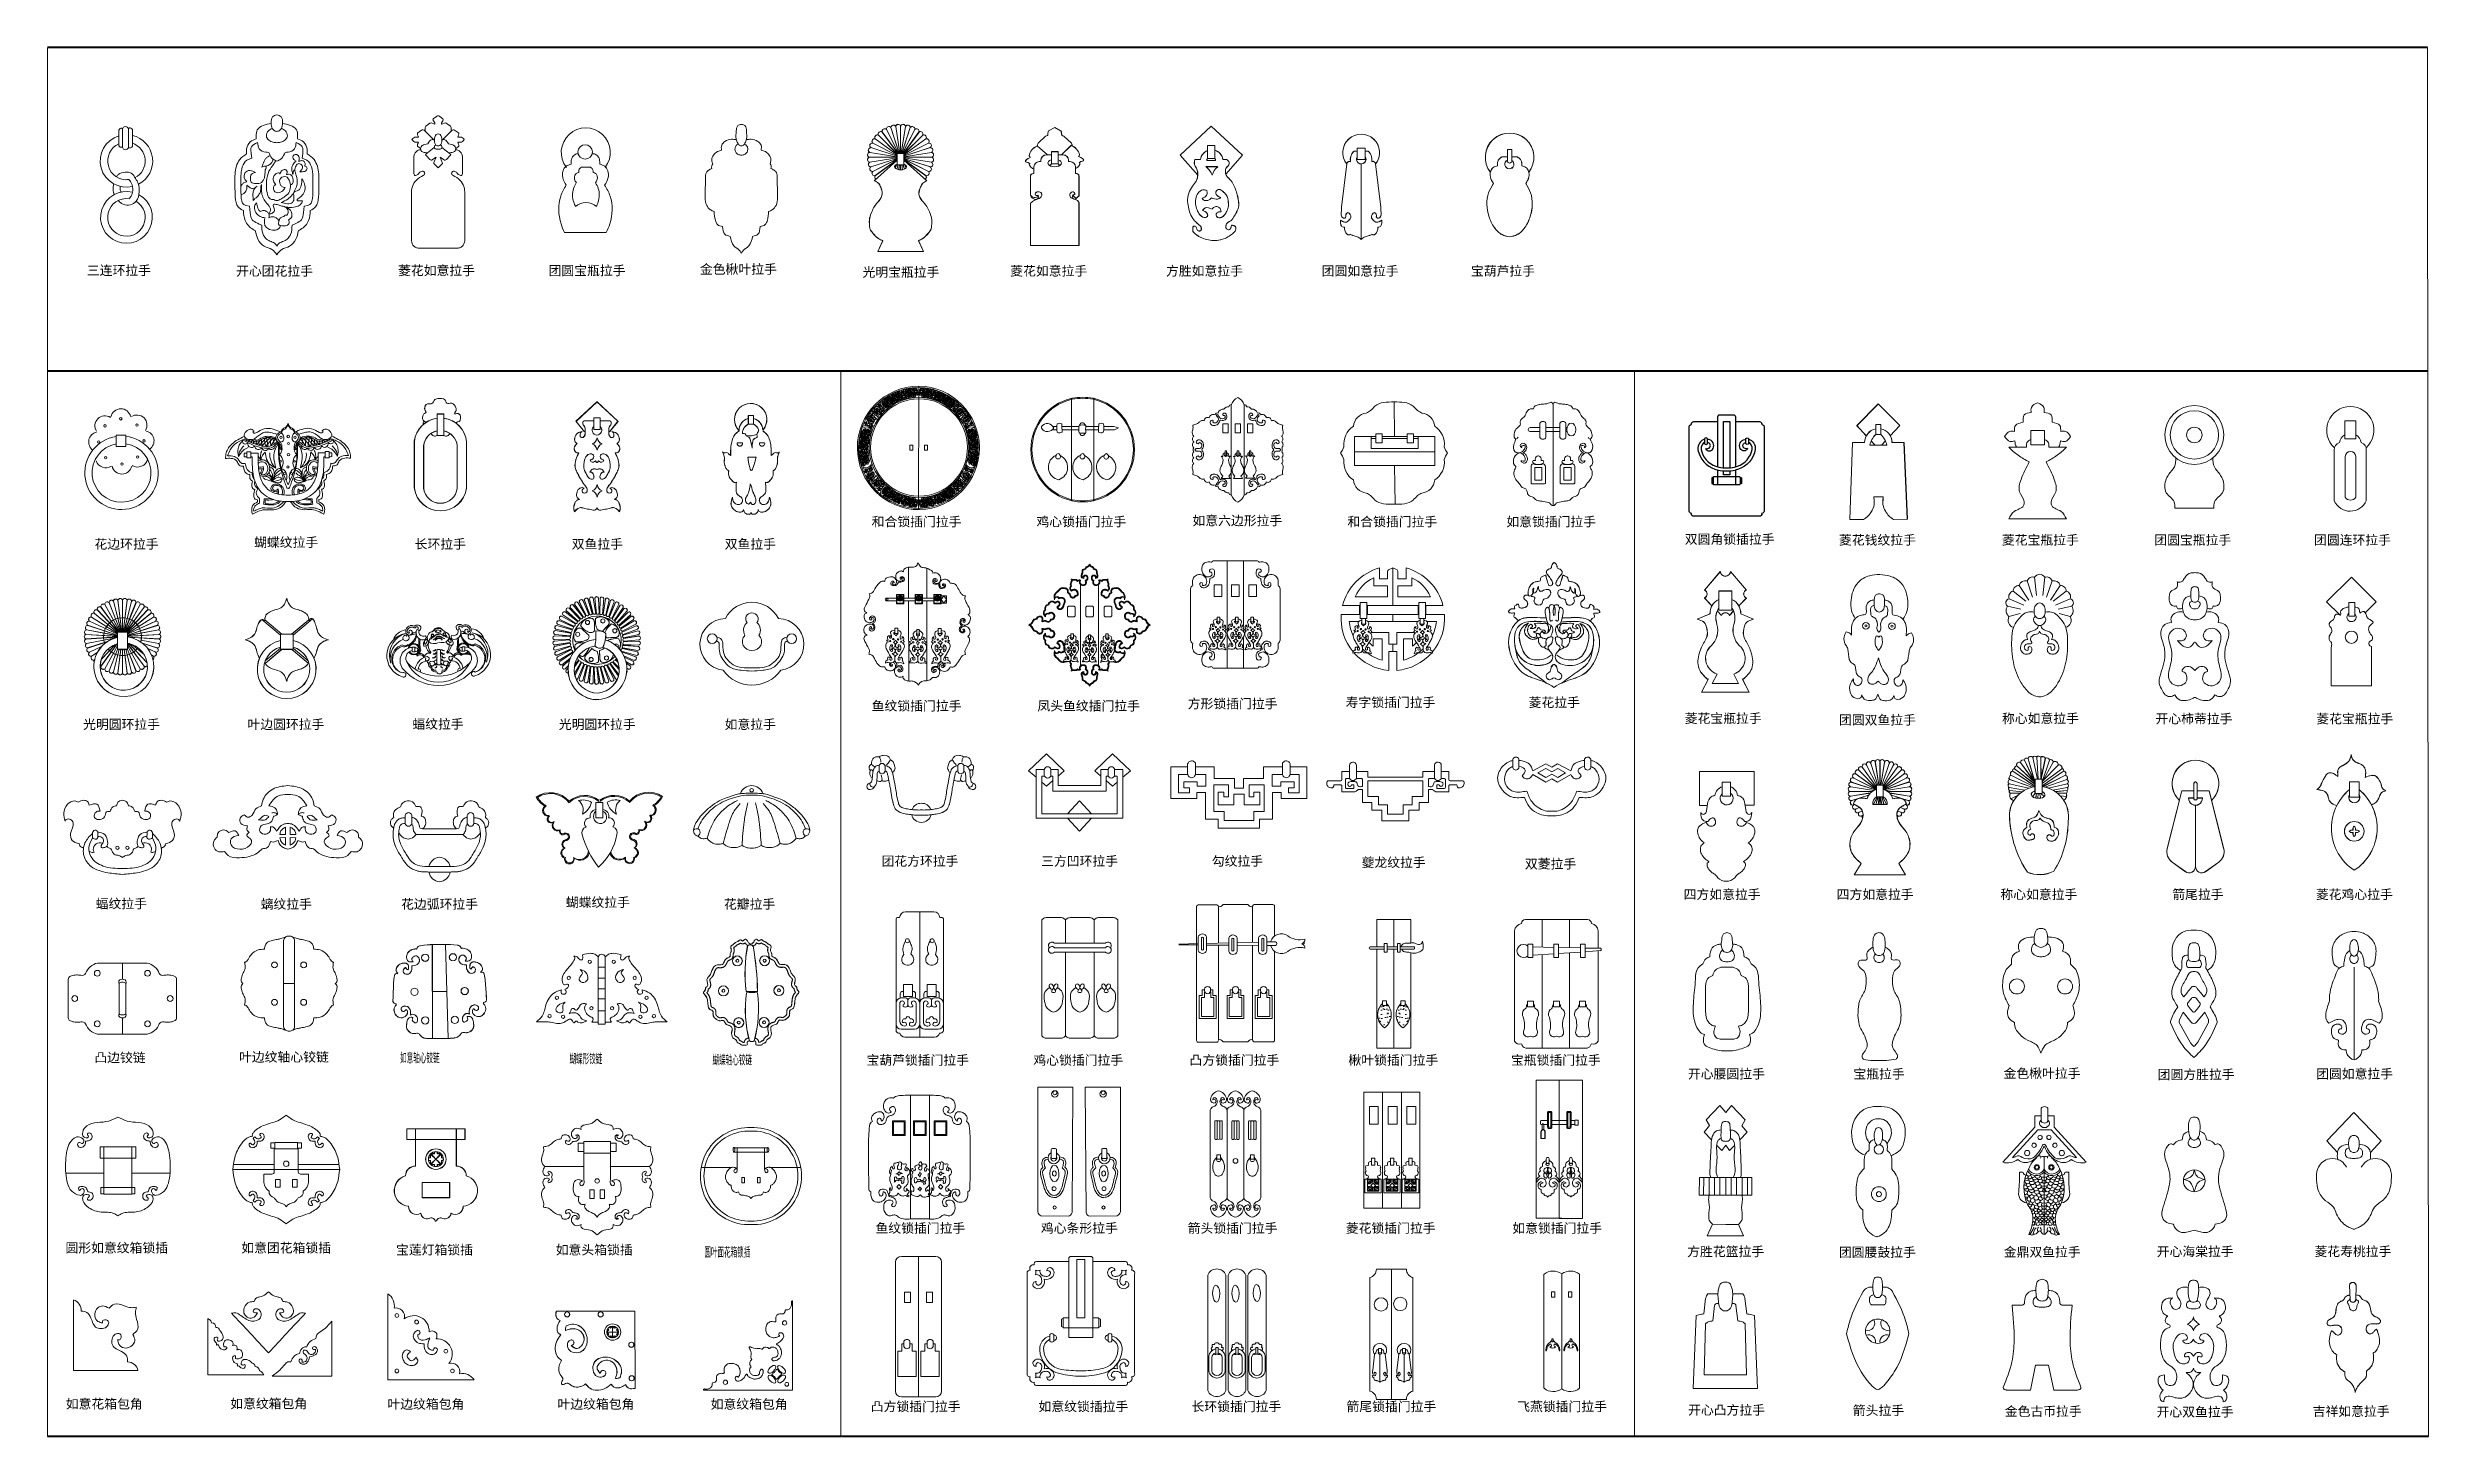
# Model space of a CAD drawing. Header units: millimetres. Extents: x -51923 to -51163, y -26833 to -26390.
import ezdxf

# ---------------------------------------------------------------- set-up
doc = ezdxf.new("R2010")
doc.units = ezdxf.units.MM
doc.header["$LTSCALE"] = 0.35
doc.styles.get("Standard").update_dxf_attribs({"font": 'simhei.ttf', "width": 0.5})
doc.styles.add('样式 1', font='simhei.ttf')

msp = doc.modelspace()

# ---------------------------------------------------------------- texts
at = {"lineweight": 5, "char_height": 3, "width": 203.6821, "attachment_point": 1, "style": '样式 1'}
for s, insert in [('{\\fSimSun|b0|i0|c134|p2;\\C0;三连环拉手}', (-51910.53, -26459.22)), ('{\\fSimSun|b0|i0|c134|p2;\\C0;开心团花拉手}', (-51862.92, -26459.41)), ('{\\fSimSun|b0|i0|c134|p2;\\C0;菱花如意拉手}', (-51811.23, -26459.26)), ('{\\fSimSun|b0|i0|c134|p2;\\C0;团圆宝瓶拉手}', (-51763.22, -26459.26)), ('{\\fSimSun|b0|i0|c134|p2;\\C0;金色楸叶拉手}', (-51714.92, -26458.82)), ('{\\fSimSun|b0|i0|c134|p2;\\C0;光明宝瓶拉手}', (-51663.04, -26459.77)), ('\\pt9.1;{\\fSimSun|b0|i0|c134|p54;和合锁插门拉手}', (-51660.1, -26539.42)), ('\\pt9.1;{\\fSimSun|b0|i0|c134|p54;鸡心锁插门拉手}', (-51607.52, -26539.42)), ('{\\fSimSun|b0|i0|c134|p54;如意六边形拉手}', (-51557.74, -26539.08)), ('\\pt9.1;{\\fSimSun|b0|i0|c134|p54;和合锁插门拉手}', (-51508.29, -26539.42)), ('\\pt9.1;{\\fSimSun|b0|i0|c134|p54;如意锁插门拉手}', (-51457.59, -26539.42)), ('{\\fSimSun|b0|i0|c134|p2;花边环拉手}', (-51908.11, -26546.55)), ('{\\fSimSun|b0|i0|c134|p2;蝴蝶纹拉手}', (-51857.17, -26546)), ('{\\fSimSun|b0|i0|c134|p2;长环拉手}', (-51805.94, -26546.55)), ('{\\fSimSun|b0|i0|c134|p2;双鱼拉手}', (-51755.81, -26546.55)), ('{\\fSimSun|b0|i0|c134|p2;双鱼拉手}', (-51706.98, -26546.55)), ('{\\fSimSun|b0|i0|c134|p54;寿字锁插门拉手 }', (-51508.86, -26597.09)), ('{\\fSimSun|b0|i0|c134|p2;菱花拉手}', (-51450.47, -26597.1)), ('{\\fSimSun|b0|i0|c134|p2;光明圆环拉手}', (-51911.73, -26604.11)), ('{\\fSimSun|b0|i0|c134|p2;叶边圆环拉手}', (-51859.28, -26604.11)), ('{\\fSimSun|b0|i0|c134|p2;蝠纹拉手}', (-51806.67, -26604.01)), ('{\\fSimSun|b0|i0|c134|p2;光明圆环拉手}', (-51759.94, -26604.11)), ('{\\fSimSun|b0|i0|c134|p2;如意拉手}', (-51707.03, -26604.11)), ('\\pt9.1;{\\fSimSun|b0|i0|c134|p54;鱼纹锁插门拉手}', (-51660.1, -26598.22)), ('\\pt9.1;{\\fSimSun|b0|i0|c134|p54;凤头鱼纹插门拉手}', (-51607.23, -26598.22)), ('{\\fSimSun|b0|i0|c134|p54;方形锁插门拉手}', (-51559.26, -26597.52)), ('{\\fSimSun|b0|i0|c134|p2;团花方环拉手}', (-51656.97, -26647.76)), ('{\\fSimSun|b0|i0|c134|p2;三方凹环拉手}', (-51606.03, -26647.76)), ('{\\fSimSun|b0|i0|c134|p2;勾纹拉手}', (-51551.57, -26647.76)), ('{\\fSimSun|b0|i0|c134|p54;夔龙纹拉手}', (-51503.77, -26648.19)), ('{\\fSimSun|b0|i0|c134|p54;双菱拉手 }', (-51451.65, -26648.65)), ('{\\fSimSun|b0|i0|c134|p2;蝠纹拉手}', (-51907.71, -26661.34)), ('{\\fSimSun|b0|i0|c134|p2;螭纹拉手}', (-51855.08, -26661.49)), ('{\\fSimSun|b0|i0|c134|p2;花边弧环拉手}', (-51810.26, -26661.49)), ('{\\fSimSun|b0|i0|c134|p2;蝴蝶纹拉手}', (-51757.69, -26660.91)), ('{\\fSimSun|b0|i0|c134|p2;花瓣拉手}', (-51707.25, -26661.49)), ('{\\fSimSun|b0|i0|c134|p2;凸边铰链}', (-51908.16, -26710.47)), ('{\\fSimSun|b0|i0|c134|p2;叶边纹轴心铰链}', (-51861.98, -26710.3)), ('\\pt9.1;{\\fSimSun|b0|i0|c134|p54;宝葫芦锁插门拉手}', (-51661.77, -26711.29)), ('\\pt9.1;{\\fSimSun|b0|i0|c134|p54;鸡心锁插门拉手}', (-51608.51, -26711.29)), ('\\pt9.1;{\\fSimSun|b0|i0|c134|p54;凸方锁插门拉手}', (-51558.68, -26711.29)), ('\\pt9.1;{\\fSimSun|b0|i0|c134|p54;楸叶锁插门拉手}', (-51507.97, -26711.29)), ('\\pt9.1;{\\fSimSun|b0|i0|c134|p54;宝瓶锁插门拉手}', (-51456.1, -26711.29)), ('\\pt9.1;{\\fSimSun|b0|i0|c134|p54;圆形如意纹箱锁插}', (-51917.36, -26771.21)), ('\\pt9.1;{\\fSimSun|b0|i0|c134|p54;如意团花箱锁插}', (-51861.25, -26771.21)), ('{\\fSimSun|b0|i0|c134|p54;宝莲灯箱锁插}', (-51811.89, -26771.85)), ('{\\fSimSun|b0|i0|c134|p54;如意头箱锁插}', (-51760.93, -26771.85)), ('{\\fSimSun|b0|i0|c134|p2;鱼纹锁插门拉手}', (-51658.88, -26764.92)), ('{\\fSimSun|b0|i0|c134|p2;鸡心条形拉手}', (-51606.12, -26764.92)), ('{\\fSimSun|b0|i0|c134|p2;箭头锁插门拉手}', (-51559.27, -26764.92)), ('{\\fSimSun|b0|i0|c134|p2;菱花锁插门拉手}', (-51508.8, -26764.92)), ('{\\fSimSun|b0|i0|c134|p2;如意锁插门拉手}', (-51455.68, -26764.92)), ('{\\fSimSun|b0|i0|c134|p54;如意花箱包角}', (-51917.27, -26821.02)), ('{\\fSimSun|b0|i0|c134|p54;如意纹箱包角}', (-51864.78, -26820.93)), ('{\\fSimSun|b0|i0|c134|p54;叶边纹箱包角}', (-51814.64, -26821.09)), ('{\\fSimSun|b0|i0|c134|p54;叶边纹箱包角}', (-51760.37, -26821.09)), ('{\\fSimSun|b0|i0|c134|p54;如意纹箱包角}', (-51711.48, -26821.09)), ('{\\fSimSun|b0|i0|c134|p2;凸方锁插门拉手}', (-51660.39, -26821.86)), ('{\\fSimSun|b0|i0|c134|p2;如意纹锁插拉手}', (-51606.87, -26821.86)), ('{\\fSimSun|b0|i0|c134|p2;长环锁插门拉手}', (-51558.04, -26821.86)), ('{\\fSimSun|b0|i0|c134|p2;箭尾锁插门拉手}', (-51508.59, -26821.86)), ('{\\fSimSun|b0|i0|c134|p2;飞燕锁插门拉手}', (-51454.13, -26821.86))]:
    msp.add_mtext(s, dxfattribs=dict(at, insert=insert))
at = {"lineweight": 13, "char_height": 3, "width": 203.6821, "attachment_point": 1, "style": '样式 1'}
for s, insert in [('{\\fSimSun|b0|i0|c134|p2;\\C0;菱花如意拉手}', (-51615.88, -26459.39)), ('{\\fSimSun|b0|i0|c134|p2;\\C0;方胜如意拉手}', (-51566.19, -26459.39)), ('{\\fSimSun|b0|i0|c134|p2;\\C0;团圆如意拉手}', (-51516.51, -26459.39)), ('{\\fSimSun|b0|i0|c134|p2;\\C0;宝葫芦拉手}', (-51468.87, -26459.39))]:
    msp.add_mtext(s, dxfattribs=dict(at, insert=insert))
at = {"lineweight": 9, "char_height": 3, "width": 203.6821, "attachment_point": 1, "style": '样式 1'}
for s, insert in [('{\\fSimSun|b0|i0|c134|p2;双圆角锁插拉手}', (-51400.65, -26545)), ('{\\fSimSun|b0|i0|c134|p2;\\C0;菱花钱纹拉手}', (-51351.44, -26545.26)), ('{\\fSimSun|b0|i0|c134|p2;\\C0;菱花宝瓶拉手}', (-51299.45, -26545.26)), ('{\\fSimSun|b0|i0|c134|p2;\\C0;团圆宝瓶拉手}', (-51250.81, -26545.26)), ('{\\fSimSun|b0|i0|c134|p2;\\C0;团圆连环拉手}', (-51199.84, -26545.26)), ('{\\fSimSun|b0|i0|c134|p2;菱花宝瓶拉手}', (-51400.65, -26602.19)), ('{\\fSimSun|b0|i0|c134|p2;\\C0;团圆双鱼拉手}', (-51351.44, -26602.71)), ('{\\fSimSun|b0|i0|c134|p2;\\C0;称心如意拉手}', (-51299.43, -26602.23)), ('{\\fSimSun|b0|i0|c134|p2;\\C0;开心柿蒂拉手}', (-51250.44, -26602.32)), ('{\\fSimSun|b0|i0|c134|p2;\\C0;菱花宝瓶拉手}', (-51199.12, -26602.32)), ('{\\fSimSun|b0|i0|c134|p2;\\C0;四方如意拉手}', (-51401, -26658.38)), ('{\\fSimSun|b0|i0|c134|p2;\\C0;四方如意拉手}', (-51352.17, -26658.38)), ('{\\fSimSun|b0|i0|c134|p2;\\C0;称心如意拉手}', (-51299.92, -26658.38)), ('{\\fSimSun|b0|i0|c134|p2;\\C0;箭尾拉手}', (-51245.08, -26658.38)), ('{\\fSimSun|b0|i0|c134|p2;\\C0;菱花鸡心拉手}', (-51199.26, -26658.38)), ('{\\fSimSun|b0|i0|c134|p2;\\C0;开心腰圆拉手}', (-51399.64, -26715.68)), ('{\\fSimSun|b0|i0|c134|p2;\\C0;宝瓶拉手}', (-51346.83, -26715.7)), ('{\\fSimSun|b0|i0|c134|p2;\\C0;金色楸叶拉手}', (-51298.92, -26715.51)), ('{\\fSimSun|b0|i0|c134|p2;\\C0;团圆方胜拉手}', (-51249.75, -26715.87)), ('{\\fSimSun|b0|i0|c134|p2;\\C0;团圆如意拉手}', (-51199.18, -26715.67)), ('{\\fSimSun|b0|i0|c134|p2;\\C0;方胜花篮拉手}', (-51399.88, -26772.39)), ('{\\fSimSun|b0|i0|c134|p2;\\C0;团圆腰鼓拉手}', (-51351.47, -26772.62)), ('{\\fSimSun|b0|i0|c134|p2;\\C0;金鼎双鱼拉手}', (-51298.86, -26772.52)), ('{\\fSimSun|b0|i0|c134|p2;\\C0;开心海棠拉手}', (-51250.05, -26772.38)), ('{\\fSimSun|b0|i0|c134|p2;\\C0;菱花寿桃拉手}', (-51199.71, -26772.34)), ('{\\fSimSun|b0|i0|c134|p2;\\C0;开心凸方拉手}', (-51399.59, -26822.98)), ('{\\fSimSun|b0|i0|c134|p2;\\C0;箭头拉手}', (-51347.01, -26823.12)), ('{\\fSimSun|b0|i0|c134|p2;\\C0;金色古币拉手}', (-51298.53, -26823.38)), ('{\\fSimSun|b0|i0|c134|p2;\\C0;开心双鱼拉手}', (-51250.1, -26823.58)), ('{\\fSimSun|b0|i0|c134|p2;\\C0;吉祥如意拉手}', (-51200.29, -26823.38))]:
    msp.add_mtext(s, dxfattribs=dict(at, insert=insert))
at = {"lineweight": 5, "char_height": 3, "attachment_point": 1}
for s, insert, width in [('{\\fSimSun|b0|i0|c134|p54;如意轴心铰链}', (-51810.59, -26710.52), 50.3833), ('{\\fSimSun|b0|i0|c134|p54;蝴蝶形铰链}', (-51756.55, -26710.8), 21.3897), ('{\\fSimSun|b0|i0|c134|p54;蝴蝶轴心铰链}', (-51710.9, -26711.17), 50.3833), ('{\\fSimSun|b0|i0|c134|p2;圆叶面花箱锁插}', (-51713.51, -26772.55), 50.3833)]:
    msp.add_mtext(s, dxfattribs=dict(at, insert=insert, width=width))

# ---------------------------------------------------------------- hatches: boundary and pattern name
at = {"lineweight": 13}
h = msp.add_hatch(dxfattribs=at)
h.set_pattern_fill('AR-SAND', color=256, scale=0.05422, style=0)
h.set_pattern_definition([(37.5, (-51661.0194, -26724.4248), (-0.086754, 2.653618), [0, -2.09334, 0, -2.341236, 0, -2.237946]), (7.5, (-51661.0194, -26724.425), (2.43733, 3.88665), [0, -1.129302, 0, -1.88676, 0, -0.72303]), (327.5, (-51662.7133, -26724.4248), (4.28879, 0.007792), [0, -0.6886, 0, -2.478956, 0, -3.236415]), (317.5, (-51662.7133, -26724.425), (4.14003, 1.20873), [0, -0.3443, 0, -1.625093, 0, -1.859217])])
edge = h.paths.add_edge_path()
edge.add_spline(control_points=[(-51498.49, -26696.71), (-51498.5, -26699.06), (-51498.48, -26701.68), (-51494.43, -26701.68), (-51494.35, -26699.05), (-51494.28, -26696.73)], knot_values=[0.898846, 0.898846, 0.898846, 0.898846, 39.594385, 44.899793, 83.471722, 83.471722, 83.471722, 83.471722], degree=3, periodic=0)
edge.add_arc((-51496.38, -26696.64), 2.1, 357.38286, 537.38286)
edge.add_spline(control_points=[(-51498.48, -26696.54), (-51498.48, -26696.6), (-51498.49, -26696.65), (-51498.49, -26696.71)], knot_values=[0, 0, 0, 0, 0.898846, 0.898846, 0.898846, 0.898846], degree=3, periodic=0)
h = msp.add_hatch(dxfattribs=at)
h.set_pattern_fill('AR-SAND', color=256, scale=0.135551, style=0)
h.set_pattern_definition([(37.5, (-51661.0194, -26724.425), (-0.21689, 6.63404), [0, -5.23335, 0, -5.85309, 0, -5.59487]), (7.5, (-51661.019, -26724.425), (6.09333, 9.71663), [0, -2.82326, 0, -4.7169, 0, -1.80757]), (327.5, (-51665.254, -26724.425), (10.72198, 0.01948), [0, -1.7215, 0, -6.19739, 0, -8.09104]), (317.5, (-51665.254, -26724.425), (10.3501, 3.02183), [0, -0.86075, 0, -4.06273, 0, -4.64804])])
edge = h.paths.add_edge_path()
edge.add_spline(control_points=[(-51498.49, -26696.71), (-51498.5, -26699.06), (-51498.48, -26701.68), (-51494.43, -26701.68), (-51494.35, -26699.05), (-51494.28, -26696.73)], knot_values=[0.898846, 0.898846, 0.898846, 0.898846, 39.594385, 44.899793, 83.471722, 83.471722, 83.471722, 83.471722], degree=3, periodic=0)
edge.add_arc((-51496.38, -26696.64), 2.1, 357.38286, 537.38286)
edge.add_spline(control_points=[(-51498.48, -26696.54), (-51498.48, -26696.6), (-51498.49, -26696.65), (-51498.49, -26696.71)], knot_values=[0, 0, 0, 0, 0.898846, 0.898846, 0.898846, 0.898846], degree=3, periodic=0)
h = msp.add_hatch(dxfattribs=at)
h.set_pattern_fill('AR-SAND', color=256, scale=0.135551, style=0)
h.set_pattern_definition([(142.5, (-51326.018, -26724.425), (0.21689, 6.63404), [0, -5.23335, 0, -5.85309, 0, -5.59487]), (172.5, (-51326.018, -26724.425), (-6.09333, 9.71663), [0, -2.82326, 0, -4.7169, 0, -1.80757]), (212.5, (-51321.783, -26724.425), (-10.72198, 0.01948), [0, -1.7215, 0, -6.19739, 0, -8.09104]), (222.5, (-51321.783, -26724.425), (-10.3501, 3.02183), [0, -0.86075, 0, -4.06273, 0, -4.64804])])
edge = h.paths.add_edge_path()
edge.add_spline(control_points=[(-51488.55, -26696.71), (-51488.54, -26699.06), (-51488.56, -26701.68), (-51492.61, -26701.68), (-51492.69, -26699.05), (-51492.76, -26696.73)], knot_values=[0.898846, 0.898846, 0.898846, 0.898846, 39.594385, 44.899793, 83.471722, 83.471722, 83.471722, 83.471722], degree=3, periodic=0)
edge.add_arc((-51490.65, -26696.64), 2.1, 2.61714, 182.61714, ccw=False)
edge.add_spline(control_points=[(-51488.55, -26696.54), (-51488.55, -26696.6), (-51488.55, -26696.65), (-51488.55, -26696.71)], knot_values=[0, 0, 0, 0, 0.898846, 0.898846, 0.898846, 0.898846], degree=3, periodic=0)
h = msp.add_hatch(dxfattribs=at)
h.set_pattern_fill('AR-SAND', color=256, scale=0.05422, style=0)
h.set_pattern_definition([(142.5, (-51326.018, -26724.4248), (0.086754, 2.653618), [0, -2.09334, 0, -2.341236, 0, -2.237946]), (172.5, (-51326.018, -26724.425), (-2.43733, 3.88665), [0, -1.129302, 0, -1.88676, 0, -0.72303]), (212.5, (-51324.324, -26724.4248), (-4.28879, 0.007792), [0, -0.6886, 0, -2.478956, 0, -3.236415]), (222.5, (-51324.324, -26724.425), (-4.14003, 1.20873), [0, -0.3443, 0, -1.625093, 0, -1.859217])])
edge = h.paths.add_edge_path()
edge.add_spline(control_points=[(-51488.55, -26696.71), (-51488.54, -26699.06), (-51488.56, -26701.68), (-51492.61, -26701.68), (-51492.69, -26699.05), (-51492.76, -26696.73)], knot_values=[0.898846, 0.898846, 0.898846, 0.898846, 39.594385, 44.899793, 83.471722, 83.471722, 83.471722, 83.471722], degree=3, periodic=0)
edge.add_arc((-51490.65, -26696.64), 2.1, 2.61714, 182.61714, ccw=False)
edge.add_spline(control_points=[(-51488.55, -26696.54), (-51488.55, -26696.6), (-51488.55, -26696.65), (-51488.55, -26696.71)], knot_values=[0, 0, 0, 0, 0.898846, 0.898846, 0.898846, 0.898846], degree=3, periodic=0)

# ---------------------------------------------------------------- linework, layer by layer
at = {"lineweight": 40, "ltscale": 3}
for p, q in [((-51163.64, -26389.6), (-51923.06, -26389.6)), ((-51669.97, -26492.85), (-51923.06, -26492.85)), ((-51669.97, -26492.85), (-51923.06, -26492.85)), ((-51163.57, -26492.85), (-51669.97, -26492.85)), ((-51669.97, -26832.91), (-51923.06, -26832.91)), ((-51416.66, -26832.91), (-51669.76, -26832.91)), ((-51163.57, -26832.91), (-51416.66, -26832.91)), ((-51163.36, -26832.91), (-51416.45, -26832.91))]:
    msp.add_line(p, q, dxfattribs=at)
at = {"lineweight": 5}
for p, q in [((-51923.06, -26492.85), (-51923.06, -26389.66)), ((-51163.64, -26389.6), (-51163.36, -26832.91)), ((-51923.06, -26832.91), (-51923.06, -26492.85)), ((-51669.97, -26832.91), (-51669.97, -26492.85)), ((-51645.08, -26497.64), (-51645.16, -26537.08)), ((-51416.66, -26832.91), (-51416.66, -26492.85)), ((-51416.66, -26832.91), (-51416.66, -26492.85)), ((-51859.36, -26514.53), (-51859.71, -26514.92)), ((-51859.36, -26514.53), (-51859.45, -26515.05)), ((-51858.69, -26514.73), (-51859.09, -26515.22)), ((-51858.5, -26514.75), (-51858.55, -26515.46)), ((-51857.61, -26514.97), (-51858.31, -26515.57)), ((-51857.89, -26514.84), (-51857.95, -26515.72)), ((-51857.61, -26515.86), (-51856.98, -26515.21)), ((-51857.32, -26515.09), (-51857.26, -26516)), ((-51856.76, -26516.19), (-51856.25, -26515.27)), ((-51856.64, -26515.27), (-51856.32, -26516.34)), ((-51855.11, -26514.86), (-51856.32, -26516.34)), ((-51855.62, -26515.11), (-51855.59, -26516.56)), ((-51855.59, -26516.56), (-51853.16, -26514.03)), ((-51854.84, -26514.71), (-51854.69, -26516.77)), ((-51854.69, -26516.77), (-51852.07, -26514.07)), ((-51853.58, -26516.92), (-51853.98, -26514.24)), ((-51853.58, -26516.92), (-51851.21, -26514.26)), ((-51853.16, -26514.03), (-51852.64, -26516.92)), ((-51852.07, -26514.07), (-51851.87, -26516.77)), ((-51851.87, -26516.77), (-51850.46, -26514.62)), ((-51851.21, -26514.26), (-51850.75, -26516.18)), ((-51840.81, -26516.74), (-51842.23, -26514.6)), ((-51841.49, -26514.24), (-51841.94, -26516.15)), ((-51839.1, -26516.88), (-51841.49, -26514.24)), ((-51840.63, -26514.04), (-51840.81, -26516.74)), ((-51837.99, -26516.72), (-51840.63, -26514.04)), ((-51839.53, -26513.99), (-51840.04, -26516.88)), ((-51837.1, -26516.51), (-51839.53, -26513.99)), ((-51839.1, -26516.88), (-51838.72, -26514.2)), ((-51837.86, -26514.66), (-51837.99, -26516.72)), ((-51837.59, -26514.81), (-51836.37, -26516.29)), ((-51837.07, -26515.05), (-51837.1, -26516.51)), ((-51835.93, -26516.13), (-51836.44, -26515.22)), ((-51836.05, -26515.22), (-51836.37, -26516.29)), ((-51835.08, -26515.8), (-51835.71, -26515.15)), ((-51835.37, -26515.03), (-51835.43, -26515.94)), ((-51835.08, -26514.91), (-51834.38, -26515.5)), ((-51834.81, -26514.78), (-51834.74, -26515.66)), ((-51834.19, -26514.69), (-51834.14, -26515.39)), ((-51834.01, -26514.66), (-51833.61, -26515.15)), ((-51833.34, -26514.45), (-51832.98, -26514.85)), ((-51833.34, -26514.45), (-51833.25, -26514.98)), ((-51647.96, -26516.52), (-51646.99, -26516.52)), ((-51647.96, -26518.06), (-51647.96, -26516.52)), ((-51646.99, -26518.06), (-51647.96, -26518.06)), ((-51646.99, -26516.52), (-51646.99, -26518.06)), ((-51642.3, -26516.52), (-51643.27, -26516.52)), ((-51643.27, -26516.52), (-51643.27, -26518.06)), ((-51643.27, -26518.06), (-51642.3, -26518.06)), ((-51642.3, -26518.06), (-51642.3, -26516.52)), ((-51899.55, -26576.14), (-51902.07, -26566.31)), ((-51899.53, -26576.16), (-51902.05, -26566.33)), ((-51899.35, -26576.14), (-51900.63, -26566.03)), ((-51899.33, -26576.16), (-51900.61, -26566.05)), ((-51899.16, -26576.14), (-51899.16, -26565.94)), ((-51899.15, -26576.16), (-51899.15, -26565.96)), ((-51898.98, -26576.14), (-51897.7, -26566.03)), ((-51898.96, -26576.16), (-51897.68, -26566.05)), ((-51898.78, -26576.14), (-51896.26, -26566.31)), ((-51898.76, -26576.16), (-51896.24, -26566.33)), ((-51753.39, -26566.51), (-51751.08, -26570.94)), ((-51753.38, -26566.52), (-51751.07, -26570.95)), ((-51750.31, -26570.56), (-51752.27, -26566.03)), ((-51750.3, -26570.57), (-51752.26, -26566.04)), ((-51751.8, -26565.92), (-51750.06, -26570.6)), ((-51751.79, -26565.93), (-51750.05, -26570.61)), ((-51749.25, -26570.32), (-51750.63, -26565.58)), ((-51749.24, -26570.33), (-51750.62, -26565.59)), ((-51750.15, -26565.53), (-51749.01, -26570.39)), ((-51750.14, -26565.54), (-51749, -26570.4)), ((-51748.17, -26570.21), (-51748.94, -26565.33)), ((-51748.16, -26570.22), (-51748.93, -26565.35)), ((-51748.46, -26565.35), (-51747.94, -26570.31)), ((-51748.45, -26565.36), (-51747.93, -26570.33)), ((-51747.08, -26570.24), (-51747.24, -26565.31)), ((-51747.07, -26570.25), (-51747.23, -26565.32)), ((-51746.76, -26565.38), (-51746.87, -26570.37)), ((-51746.75, -26565.39), (-51746.86, -26570.38)), ((-51746.01, -26570.41), (-51745.55, -26565.49)), ((-51746, -26570.42), (-51745.54, -26565.51)), ((-51745.08, -26565.62), (-51745.81, -26570.56)), ((-51745.07, -26565.64), (-51745.8, -26570.58)), ((-51744.97, -26570.71), (-51743.89, -26565.89)), ((-51744.95, -26570.72), (-51743.88, -26565.9)), ((-51743.45, -26566.08), (-51744.79, -26570.89)), ((-51743.44, -26566.09), (-51744.78, -26570.9)), ((-51743.97, -26571.14), (-51742.3, -26566.49)), ((-51743.96, -26571.15), (-51742.29, -26566.5)), ((-51651.71, -26565.35), (-51651.38, -26565.33)), ((-51651.71, -26565.56), (-51651.37, -26565.56)), ((-51651.38, -26565.33), (-51651.38, -26565.16)), ((-51651.38, -26565.16), (-51651.03, -26565.44)), ((-51651.37, -26565.73), (-51651.03, -26565.44)), ((-51651.37, -26565.56), (-51651.37, -26565.73)), ((-51651.15, -26565.1), (-51651.32, -26565.1)), ((-51651.32, -26565.1), (-51651.03, -26565.44)), ((-51651.31, -26565.79), (-51651.03, -26565.44)), ((-51651.14, -26565.79), (-51651.31, -26565.79)), ((-51651.15, -26564.76), (-51651.15, -26565.1)), ((-51651.13, -26566.12), (-51651.14, -26565.79)), ((-51650.75, -26565.09), (-51651.03, -26565.44)), ((-51650.69, -26565.15), (-51651.03, -26565.44)), ((-51650.74, -26565.78), (-51651.03, -26565.44)), ((-51650.68, -26565.72), (-51651.03, -26565.44)), ((-51650.93, -26564.76), (-51650.92, -26565.09)), ((-51650.92, -26565.09), (-51650.75, -26565.09)), ((-51650.91, -26565.78), (-51650.74, -26565.78)), ((-51650.91, -26566.12), (-51650.91, -26565.78)), ((-51650.69, -26565.32), (-51650.69, -26565.15)), ((-51650.35, -26565.32), (-51650.69, -26565.32)), ((-51650.35, -26565.54), (-51650.68, -26565.55)), ((-51650.68, -26565.55), (-51650.68, -26565.72)), ((-51645.77, -26565.35), (-51645.44, -26565.33)), ((-51645.77, -26565.56), (-51645.43, -26565.56)), ((-51645.44, -26565.16), (-51645.09, -26565.44)), ((-51645.44, -26565.33), (-51645.44, -26565.16)), ((-51645.43, -26565.73), (-51645.09, -26565.44)), ((-51645.43, -26565.56), (-51645.43, -26565.73)), ((-51645.38, -26565.1), (-51645.09, -26565.44)), ((-51645.21, -26565.1), (-51645.38, -26565.1)), ((-51645.37, -26565.79), (-51645.09, -26565.44)), ((-51645.2, -26565.79), (-51645.37, -26565.79)), ((-51645.21, -26564.76), (-51645.21, -26565.1)), ((-51645.19, -26566.12), (-51645.2, -26565.79)), ((-51644.81, -26565.09), (-51645.09, -26565.44)), ((-51644.75, -26565.15), (-51645.09, -26565.44)), ((-51644.74, -26565.72), (-51645.09, -26565.44)), ((-51644.8, -26565.78), (-51645.09, -26565.44)), ((-51644.99, -26564.76), (-51644.98, -26565.09)), ((-51644.98, -26565.09), (-51644.81, -26565.09)), ((-51644.97, -26566.12), (-51644.97, -26565.78)), ((-51644.97, -26565.78), (-51644.8, -26565.78)), ((-51644.75, -26565.32), (-51644.75, -26565.15)), ((-51644.41, -26565.32), (-51644.75, -26565.32)), ((-51644.41, -26565.54), (-51644.74, -26565.55)), ((-51644.74, -26565.55), (-51644.74, -26565.72)), ((-51639.8, -26565.35), (-51639.47, -26565.33)), ((-51639.8, -26565.56), (-51639.47, -26565.56)), ((-51639.48, -26565.16), (-51639.12, -26565.44)), ((-51639.47, -26565.33), (-51639.48, -26565.16)), ((-51639.47, -26565.73), (-51639.12, -26565.44)), ((-51639.47, -26565.56), (-51639.47, -26565.73)), ((-51639.41, -26565.1), (-51639.12, -26565.44)), ((-51639.24, -26565.1), (-51639.41, -26565.1)), ((-51639.4, -26565.79), (-51639.12, -26565.44)), ((-51639.23, -26565.79), (-51639.4, -26565.79)), ((-51639.24, -26564.76), (-51639.24, -26565.1)), ((-51639.22, -26566.12), (-51639.23, -26565.79)), ((-51638.85, -26565.09), (-51639.12, -26565.44)), ((-51638.78, -26565.15), (-51639.12, -26565.44)), ((-51638.77, -26565.72), (-51639.12, -26565.44)), ((-51638.84, -26565.78), (-51639.12, -26565.44)), ((-51639.03, -26564.76), (-51639.02, -26565.09)), ((-51639.02, -26565.09), (-51638.85, -26565.09)), ((-51639.01, -26566.12), (-51639.01, -26565.78)), ((-51639.01, -26565.78), (-51638.84, -26565.78)), ((-51638.78, -26565.32), (-51638.78, -26565.15)), ((-51638.45, -26565.32), (-51638.78, -26565.32)), ((-51638.44, -26565.54), (-51638.78, -26565.55)), ((-51638.78, -26565.55), (-51638.77, -26565.72)), ((-51900.78, -26577.1), (-51910.28, -26574.01)), ((-51900.77, -26577.12), (-51910.26, -26574.03)), ((-51900.78, -26576.86), (-51909.74, -26572.65)), ((-51900.77, -26576.88), (-51909.72, -26572.67)), ((-51900.78, -26576.6), (-51909.03, -26571.36)), ((-51900.77, -26576.62), (-51909.01, -26571.38)), ((-51900.78, -26576.28), (-51908.17, -26570.18)), ((-51900.77, -26576.3), (-51908.15, -26570.2)), ((-51900.56, -26576.14), (-51907.16, -26569.11)), ((-51900.54, -26576.16), (-51907.14, -26569.13)), ((-51900.25, -26576.14), (-51906.03, -26568.17)), ((-51900.23, -26576.16), (-51906.01, -26568.19)), ((-51899.98, -26576.14), (-51904.79, -26567.39)), ((-51899.96, -26576.16), (-51904.78, -26567.41)), ((-51899.75, -26576.14), (-51903.47, -26566.76)), ((-51899.74, -26576.16), (-51903.45, -26566.78)), ((-51898.58, -26576.14), (-51894.86, -26566.76)), ((-51898.56, -26576.16), (-51894.85, -26566.78)), ((-51898.35, -26576.14), (-51893.54, -26567.39)), ((-51898.33, -26576.16), (-51893.52, -26567.41)), ((-51898.08, -26576.14), (-51892.3, -26568.17)), ((-51898.07, -26576.16), (-51892.28, -26568.19)), ((-51897.77, -26576.14), (-51891.17, -26569.11)), ((-51897.75, -26576.16), (-51891.15, -26569.13)), ((-51897.54, -26576.28), (-51890.16, -26570.18)), ((-51897.54, -26576.6), (-51889.3, -26571.36)), ((-51897.54, -26576.86), (-51888.59, -26572.65)), ((-51897.54, -26577.1), (-51888.05, -26574.01)), ((-51897.53, -26576.3), (-51890.14, -26570.2)), ((-51897.53, -26576.62), (-51889.28, -26571.38)), ((-51897.53, -26576.88), (-51888.57, -26572.67)), ((-51897.53, -26577.12), (-51888.03, -26574.03)), ((-51755.81, -26575.44), (-51760.56, -26574.06)), ((-51755.8, -26575.45), (-51760.55, -26574.08)), ((-51760.34, -26573.63), (-51755.63, -26575.28)), ((-51760.33, -26573.65), (-51755.61, -26575.29)), ((-51755.32, -26574.47), (-51759.86, -26572.51)), ((-51755.31, -26574.48), (-51759.85, -26572.52)), ((-51759.59, -26572.11), (-51755.12, -26574.33)), ((-51759.58, -26572.12), (-51755.1, -26574.35)), ((-51754.72, -26573.57), (-51758.97, -26571.06)), ((-51754.71, -26573.58), (-51758.96, -26571.07)), ((-51758.65, -26570.7), (-51754.49, -26573.46)), ((-51758.64, -26570.71), (-51754.48, -26573.47)), ((-51754, -26572.76), (-51757.9, -26569.73)), ((-51753.99, -26572.77), (-51757.89, -26569.74)), ((-51757.55, -26569.41), (-51753.77, -26572.67)), ((-51757.53, -26569.42), (-51753.75, -26572.69)), ((-51753.19, -26572.03), (-51756.68, -26568.54)), ((-51753.18, -26572.05), (-51756.67, -26568.56)), ((-51756.29, -26568.27), (-51752.94, -26571.98)), ((-51756.28, -26568.28), (-51752.93, -26572)), ((-51752.29, -26571.42), (-51755.32, -26567.52)), ((-51752.28, -26571.43), (-51755.31, -26567.53)), ((-51754.89, -26567.3), (-51752.04, -26571.4)), ((-51754.88, -26567.31), (-51752.03, -26571.41)), ((-51751.33, -26570.93), (-51753.84, -26566.68)), ((-51751.32, -26570.94), (-51753.83, -26566.69)), ((-51741.88, -26566.73), (-51743.82, -26571.34)), ((-51741.87, -26566.74), (-51743.81, -26571.35)), ((-51743.03, -26571.69), (-51740.79, -26567.29)), ((-51743.02, -26571.7), (-51740.78, -26567.3)), ((-51740.41, -26567.58), (-51742.91, -26571.9)), ((-51740.4, -26567.59), (-51742.9, -26571.92)), ((-51742.17, -26572.35), (-51739.4, -26568.27)), ((-51742.16, -26572.36), (-51739.39, -26568.28)), ((-51739.06, -26568.6), (-51742.08, -26572.58)), ((-51739.04, -26568.61), (-51742.07, -26572.59)), ((-51741.4, -26573.12), (-51738.14, -26569.41)), ((-51741.39, -26573.13), (-51738.13, -26569.42)), ((-51737.84, -26569.79), (-51741.34, -26573.36)), ((-51737.83, -26569.8), (-51741.33, -26573.37)), ((-51740.74, -26573.97), (-51737.03, -26570.71)), ((-51740.72, -26573.98), (-51737.02, -26570.72)), ((-51736.78, -26571.12), (-51740.7, -26574.22)), ((-51736.77, -26571.13), (-51740.69, -26574.23)), ((-51740.18, -26574.9), (-51736.1, -26572.13)), ((-51735.9, -26572.57), (-51740.18, -26575.15)), ((-51740.17, -26574.92), (-51736.09, -26572.14)), ((-51735.89, -26572.58), (-51740.16, -26575.17)), ((-51735.21, -26574.12), (-51739.77, -26576.15)), ((-51735.2, -26574.13), (-51739.76, -26576.16)), ((-51739.75, -26575.9), (-51735.35, -26573.66)), ((-51739.73, -26575.91), (-51735.34, -26573.67)), ((-51900.78, -26577.52), (-51910.83, -26576.89)), ((-51900.78, -26577.73), (-51910.83, -26578.36)), ((-51900.77, -26577.54), (-51910.81, -26576.91)), ((-51900.77, -26577.75), (-51910.81, -26578.38)), ((-51900.78, -26577.31), (-51910.64, -26575.43)), ((-51901.88, -26578.14), (-51910.64, -26579.81)), ((-51900.77, -26577.34), (-51910.62, -26575.45)), ((-51901.86, -26578.16), (-51910.62, -26579.83)), ((-51904.03, -26579.21), (-51910.28, -26581.23)), ((-51904.01, -26579.23), (-51910.26, -26581.25)), ((-51905.85, -26580.77), (-51909.74, -26582.6)), ((-51905.83, -26580.79), (-51909.72, -26582.62)), ((-51900.84, -26579.94), (-51906.03, -26587.08)), ((-51900.83, -26579.96), (-51906.01, -26587.1)), ((-51901.57, -26580.19), (-51905.9, -26584.8)), ((-51901.55, -26580.21), (-51905.88, -26584.82)), ((-51900.78, -26580.57), (-51904.79, -26587.86)), ((-51900.77, -26580.59), (-51904.78, -26587.88)), ((-51900.78, -26581.72), (-51903.47, -26588.49)), ((-51900.77, -26581.74), (-51903.45, -26588.51)), ((-51900.2, -26581.67), (-51902.07, -26588.94)), ((-51900.19, -26581.69), (-51902.05, -26588.96)), ((-51899.16, -26576.14), (-51900.78, -26576.14)), ((-51900.78, -26581.67), (-51900.78, -26576.14)), ((-51899.16, -26581.67), (-51900.78, -26581.67)), ((-51899.15, -26576.16), (-51900.77, -26576.16)), ((-51900.77, -26581.69), (-51900.77, -26576.16)), ((-51899.15, -26581.69), (-51900.77, -26581.69)), ((-51899.68, -26581.67), (-51900.63, -26589.22)), ((-51899.66, -26581.69), (-51900.61, -26589.24)), ((-51899.16, -26576.14), (-51897.54, -26576.14)), ((-51899.16, -26581.67), (-51897.54, -26581.67)), ((-51899.16, -26581.67), (-51899.16, -26589.31)), ((-51899.15, -26576.16), (-51897.53, -26576.16)), ((-51899.15, -26581.69), (-51897.53, -26581.69)), ((-51899.15, -26581.69), (-51899.15, -26589.33)), ((-51898.65, -26581.67), (-51897.7, -26589.22)), ((-51898.64, -26581.69), (-51897.68, -26589.24)), ((-51898.13, -26581.67), (-51896.26, -26588.94)), ((-51898.11, -26581.69), (-51896.24, -26588.96)), ((-51897.54, -26577.31), (-51887.69, -26575.43)), ((-51897.54, -26581.67), (-51897.54, -26576.14)), ((-51897.54, -26577.52), (-51887.5, -26576.89)), ((-51897.54, -26579.85), (-51892.3, -26587.08)), ((-51897.54, -26580.57), (-51893.54, -26587.86)), ((-51897.54, -26581.72), (-51894.86, -26588.49)), ((-51897.53, -26577.34), (-51887.67, -26575.45)), ((-51897.53, -26581.69), (-51897.53, -26576.16)), ((-51897.53, -26577.54), (-51887.49, -26576.91)), ((-51897.53, -26579.87), (-51892.28, -26587.1)), ((-51897.53, -26580.59), (-51893.52, -26587.88)), ((-51897.53, -26581.74), (-51894.85, -26588.51)), ((-51897.14, -26577.75), (-51887.5, -26578.36)), ((-51897.13, -26577.77), (-51887.49, -26578.38)), ((-51897.1, -26579.82), (-51891.31, -26585.99)), ((-51897.08, -26579.84), (-51891.29, -26586.01)), ((-51896.18, -26580.09), (-51892.27, -26583.32)), ((-51896.16, -26580.11), (-51892.26, -26583.35)), ((-51893.23, -26578.76), (-51887.69, -26579.81)), ((-51893.21, -26578.78), (-51887.67, -26579.83)), ((-51892.8, -26579.69), (-51888.05, -26581.23)), ((-51892.78, -26579.71), (-51888.03, -26581.25)), ((-51891.13, -26581.41), (-51888.59, -26582.6)), ((-51891.11, -26581.43), (-51888.57, -26582.62)), ((-51806.69, -26581.1), (-51806.69, -26582.33)), ((-51805.88, -26580.98), (-51806.61, -26580.98)), ((-51805.83, -26582.31), (-51805.83, -26581.08)), ((-51798.28, -26581.68), (-51798.62, -26581.68)), ((-51798.28, -26581.68), (-51797.93, -26581.68)), ((-51790.75, -26582.17), (-51790.78, -26580.94)), ((-51790.73, -26580.85), (-51790, -26580.83)), ((-51789.91, -26580.95), (-51789.89, -26582.18)), ((-51756.51, -26578.6), (-51761.43, -26579.07)), ((-51756.5, -26578.62), (-51761.42, -26579.08)), ((-51761.39, -26578.59), (-51756.4, -26578.38)), ((-51761.38, -26578.6), (-51756.39, -26578.39)), ((-51756.41, -26577.52), (-51761.35, -26577.37)), ((-51756.4, -26577.53), (-51761.34, -26577.38)), ((-51761.31, -26580.29), (-51756.39, -26579.45)), ((-51761.3, -26580.3), (-51756.38, -26579.47)), ((-51756.48, -26579.69), (-51761.29, -26580.77)), ((-51756.46, -26579.7), (-51761.28, -26580.78)), ((-51761.25, -26576.9), (-51756.27, -26577.32)), ((-51761.24, -26576.91), (-51756.26, -26577.33)), ((-51756.18, -26576.46), (-51761.06, -26575.69)), ((-51756.17, -26576.47), (-51761.05, -26575.7)), ((-51761.03, -26581.96), (-51756.25, -26580.52)), ((-51761.02, -26581.97), (-51756.23, -26580.53)), ((-51756.3, -26580.76), (-51760.95, -26582.43)), ((-51756.29, -26580.77), (-51760.94, -26582.45)), ((-51760.9, -26575.24), (-51756.01, -26576.28)), ((-51760.89, -26575.25), (-51756, -26576.29)), ((-51760.53, -26583.58), (-51755.97, -26581.55)), ((-51760.52, -26583.6), (-51755.96, -26581.57)), ((-51734.85, -26582.46), (-51739.73, -26581.42)), ((-51734.83, -26582.48), (-51739.72, -26581.44)), ((-51739.56, -26581.24), (-51734.69, -26582.01)), ((-51739.55, -26581.25), (-51734.68, -26582.02)), ((-51734.72, -26575.74), (-51739.5, -26577.18)), ((-51734.7, -26575.75), (-51739.49, -26577.2)), ((-51734.5, -26580.8), (-51739.47, -26580.38)), ((-51734.48, -26580.81), (-51739.46, -26580.4)), ((-51739.44, -26576.94), (-51734.8, -26575.27)), ((-51739.43, -26576.95), (-51734.78, -26575.28)), ((-51734.43, -26577.41), (-51739.36, -26578.25)), ((-51734.36, -26579.11), (-51739.35, -26579.32)), ((-51734.42, -26577.43), (-51739.34, -26578.26)), ((-51734.34, -26579.12), (-51739.34, -26579.33)), ((-51739.33, -26580.18), (-51734.39, -26580.33)), ((-51739.32, -26580.19), (-51734.38, -26580.34)), ((-51739.27, -26578.01), (-51734.45, -26576.93)), ((-51739.26, -26578.03), (-51734.44, -26576.95)), ((-51739.23, -26579.1), (-51734.32, -26578.63)), ((-51739.22, -26579.11), (-51734.3, -26578.64)), ((-51907.22, -26582.73), (-51909.03, -26583.88)), ((-51907.2, -26582.76), (-51909.01, -26583.9)), ((-51908.06, -26584.98), (-51908.17, -26585.07)), ((-51908.04, -26585), (-51908.15, -26585.09)), ((-51889.93, -26583.48), (-51889.3, -26583.88)), ((-51889.91, -26583.5), (-51889.28, -26583.9)), ((-51806.58, -26582.44), (-51805.91, -26582.44)), ((-51798.86, -26582), (-51798.86, -26586.05)), ((-51797.69, -26581.98), (-51797.59, -26586.04)), ((-51789.99, -26582.29), (-51790.67, -26582.31)), ((-51756, -26581.8), (-51760.4, -26584.04)), ((-51755.99, -26581.81), (-51760.38, -26584.06)), ((-51759.84, -26585.13), (-51755.57, -26582.55)), ((-51759.83, -26585.15), (-51755.56, -26582.56)), ((-51755.56, -26582.8), (-51759.65, -26585.57)), ((-51755.55, -26582.81), (-51759.63, -26585.59)), ((-51758.96, -26586.58), (-51756.27, -26584.46)), ((-51758.95, -26586.6), (-51756.26, -26584.47)), ((-51756.49, -26585.04), (-51758.71, -26587)), ((-51756.48, -26585.05), (-51758.7, -26587.01)), ((-51757.9, -26587.91), (-51756.92, -26586.92)), ((-51757.89, -26587.93), (-51756.91, -26586.93)), ((-51756.99, -26587.59), (-51757.6, -26588.29)), ((-51756.98, -26587.6), (-51757.59, -26588.3)), ((-51753.57, -26585.35), (-51755.01, -26587.48)), ((-51753.56, -26585.36), (-51755, -26587.49)), ((-51754.93, -26589.42), (-51752.84, -26585.8)), ((-51754.92, -26586.77), (-51753.67, -26585.12)), ((-51754.92, -26589.43), (-51752.82, -26585.81)), ((-51754.91, -26586.78), (-51753.66, -26585.13)), ((-51752.71, -26586.01), (-51754.8, -26590.13)), ((-51752.7, -26586.03), (-51754.79, -26590.14)), ((-51753.86, -26590.97), (-51751.93, -26586.36)), ((-51753.85, -26590.98), (-51751.91, -26586.38)), ((-51751.77, -26586.56), (-51753.45, -26591.21)), ((-51751.76, -26586.58), (-51753.43, -26591.22)), ((-51752.3, -26591.62), (-51750.95, -26586.81)), ((-51752.28, -26591.64), (-51750.94, -26586.83)), ((-51750.78, -26586.99), (-51751.85, -26591.81)), ((-51750.77, -26587), (-51751.84, -26591.82)), ((-51750.66, -26592.08), (-51749.93, -26587.14)), ((-51750.65, -26592.09), (-51749.92, -26587.15)), ((-51749.73, -26587.29), (-51750.2, -26592.21)), ((-51749.72, -26587.3), (-51750.19, -26592.22)), ((-51748.98, -26592.32), (-51748.87, -26587.33)), ((-51748.97, -26592.34), (-51748.86, -26587.34)), ((-51748.66, -26587.46), (-51748.5, -26592.39)), ((-51748.65, -26587.47), (-51748.49, -26592.41)), ((-51747.28, -26592.36), (-51747.8, -26587.39)), ((-51747.27, -26592.37), (-51747.79, -26587.4)), ((-51747.58, -26587.49), (-51746.8, -26592.37)), ((-51747.56, -26587.5), (-51746.79, -26592.38)), ((-51745.59, -26592.18), (-51746.73, -26587.31)), ((-51745.58, -26592.19), (-51746.72, -26587.32)), ((-51746.5, -26587.38), (-51745.12, -26592.13)), ((-51746.48, -26587.4), (-51745.1, -26592.14)), ((-51743.94, -26591.79), (-51745.68, -26587.1)), ((-51743.93, -26591.8), (-51745.67, -26587.12)), ((-51745.44, -26587.15), (-51743.47, -26591.68)), ((-51745.43, -26587.16), (-51743.46, -26591.69)), ((-51742.35, -26591.19), (-51744.67, -26586.76)), ((-51742.34, -26591.2), (-51744.65, -26586.78)), ((-51744.42, -26586.77), (-51741.9, -26591.02)), ((-51744.4, -26586.79), (-51741.89, -26591.04)), ((-51740.94, -26590.26), (-51743.7, -26586.3)), ((-51740.93, -26590.28), (-51743.69, -26586.31)), ((-51743.45, -26586.28), (-51740.8, -26589.69)), ((-51743.44, -26586.29), (-51740.79, -26589.7)), ((-51740.65, -26588.11), (-51742.8, -26585.72)), ((-51740.63, -26588.12), (-51742.79, -26585.73)), ((-51742.55, -26585.67), (-51740.67, -26587.55)), ((-51742.54, -26585.68), (-51740.66, -26587.56)), ((-51741, -26585.87), (-51741.98, -26585.03)), ((-51740.99, -26585.88), (-51741.97, -26585.04)), ((-51741.74, -26584.95), (-51741.16, -26585.39)), ((-51741.73, -26584.96), (-51741.15, -26585.41)), ((-51739.93, -26582.26), (-51735.19, -26583.64)), ((-51739.92, -26582.27), (-51735.18, -26583.65)), ((-51735.4, -26584.07), (-51739.89, -26582.5)), ((-51735.39, -26584.08), (-51739.88, -26582.52)), ((-51739.17, -26583.77), (-51735.89, -26585.19)), ((-51739.16, -26583.78), (-51735.88, -26585.2)), ((-51736.15, -26585.59), (-51738.99, -26584.18)), ((-51736.14, -26585.6), (-51738.98, -26584.19)), ((-51738.52, -26585.61), (-51736.78, -26586.64)), ((-51738.51, -26585.62), (-51736.76, -26586.65)), ((-51737.09, -26587.01), (-51738.41, -26586.13)), ((-51737.08, -26587.02), (-51738.39, -26586.14)), ((-51738.24, -26587.66), (-51737.84, -26587.97)), ((-51738.2, -26588.29), (-51738.24, -26588.26)), ((-51738.23, -26587.67), (-51737.83, -26587.98)), ((-51738.19, -26588.3), (-51738.23, -26588.27)), ((-51502.72, -26750.83), (-51502.73, -26755.14)), ((-51502.73, -26755.14), (-51497.48, -26755.14)), ((-51502.72, -26750.83), (-51497.48, -26750.83)), ((-51501.94, -26750.83), (-51501.94, -26754.65)), ((-51501.94, -26752.12), (-51501.19, -26752.12)), ((-51501.94, -26752.34), (-51501.13, -26752.34)), ((-51501.94, -26753.14), (-51501.13, -26753.14)), ((-51501.94, -26753.36), (-51501.19, -26753.36)), ((-51501.94, -26754.65), (-51498.27, -26754.64)), ((-51501.75, -26751.04), (-51500.87, -26751.04)), ((-51501.75, -26751.82), (-51501.75, -26751.04)), ((-51501.32, -26751.82), (-51501.75, -26751.82)), ((-51501.75, -26753.66), (-51501.75, -26754.44)), ((-51501.32, -26753.66), (-51501.75, -26753.66)), ((-51501.75, -26754.44), (-51500.87, -26754.44)), ((-51501.32, -26751.43), (-51501.32, -26751.82)), ((-51500.87, -26751.43), (-51501.32, -26751.43)), ((-51501.32, -26754.05), (-51501.32, -26753.66)), ((-51500.87, -26754.05), (-51501.32, -26754.05)), ((-51501.13, -26752.34), (-51500.34, -26751.64)), ((-51501.13, -26753.14), (-51500.34, -26753.84)), ((-51500.87, -26751.04), (-51500.87, -26751.43)), ((-51500.87, -26754.44), (-51500.87, -26754.05)), ((-51500.11, -26752.09), (-51500.85, -26752.8)), ((-51500.85, -26752.8), (-51500.11, -26752.09)), ((-51500.11, -26753.52), (-51500.85, -26752.8)), ((-51500.55, -26751.6), (-51500.55, -26750.83)), ((-51500.55, -26753.88), (-51500.55, -26754.65)), ((-51500.34, -26750.83), (-51500.34, -26751.64)), ((-51500.34, -26754.65), (-51500.34, -26753.84)), ((-51500.11, -26752.09), (-51499.36, -26752.8)), ((-51500.11, -26753.52), (-51499.36, -26752.8)), ((-51499.86, -26750.84), (-51499.87, -26751.64)), ((-51499.09, -26752.35), (-51499.87, -26751.64)), ((-51499.09, -26753.13), (-51499.87, -26753.84)), ((-51499.86, -26754.64), (-51499.87, -26753.84)), ((-51499.65, -26751.61), (-51499.65, -26750.84)), ((-51499.65, -26753.87), (-51499.65, -26754.64)), ((-51498.45, -26751.05), (-51499.34, -26751.04)), ((-51499.34, -26751.04), (-51499.34, -26751.43)), ((-51499.34, -26751.43), (-51498.89, -26751.44)), ((-51499.34, -26754.05), (-51498.89, -26754.04)), ((-51499.34, -26754.44), (-51499.34, -26754.05)), ((-51498.45, -26754.43), (-51499.34, -26754.44)), ((-51498.28, -26752.36), (-51499.09, -26752.35)), ((-51498.28, -26753.12), (-51499.09, -26753.13)), ((-51498.28, -26752.13), (-51499.03, -26752.12)), ((-51498.28, -26753.35), (-51499.03, -26753.36)), ((-51498.89, -26751.44), (-51498.89, -26751.83)), ((-51498.89, -26751.83), (-51498.46, -26751.83)), ((-51498.89, -26753.65), (-51498.46, -26753.65)), ((-51498.89, -26754.04), (-51498.89, -26753.65)), ((-51498.46, -26751.83), (-51498.45, -26751.05)), ((-51498.46, -26753.65), (-51498.45, -26754.43)), ((-51498.27, -26750.83), (-51498.27, -26754.65)), ((-51497.48, -26750.83), (-51497.48, -26755.14)), ((-51496.68, -26750.83), (-51491.43, -26750.83)), ((-51496.68, -26750.83), (-51496.68, -26755.14)), ((-51496.68, -26755.14), (-51491.43, -26755.14)), ((-51495.89, -26750.83), (-51495.89, -26754.65)), ((-51495.89, -26752.12), (-51495.14, -26752.12)), ((-51495.89, -26752.34), (-51495.08, -26752.34)), ((-51495.89, -26753.14), (-51495.08, -26753.14)), ((-51495.89, -26753.36), (-51495.14, -26753.36)), ((-51495.89, -26754.65), (-51492.22, -26754.64)), ((-51495.71, -26751.82), (-51495.71, -26751.04)), ((-51495.71, -26751.04), (-51494.82, -26751.04)), ((-51495.27, -26751.82), (-51495.71, -26751.82)), ((-51495.27, -26753.66), (-51495.71, -26753.66)), ((-51495.71, -26753.66), (-51495.71, -26754.44)), ((-51495.71, -26754.44), (-51494.82, -26754.44)), ((-51494.82, -26751.43), (-51495.27, -26751.43)), ((-51495.27, -26751.43), (-51495.27, -26751.82)), ((-51495.27, -26754.05), (-51495.27, -26753.66)), ((-51494.82, -26754.05), (-51495.27, -26754.05)), ((-51495.08, -26752.34), (-51494.29, -26751.64)), ((-51495.08, -26753.14), (-51494.29, -26753.84)), ((-51494.82, -26751.04), (-51494.82, -26751.43)), ((-51494.82, -26754.44), (-51494.82, -26754.05)), ((-51494.8, -26752.8), (-51494.06, -26752.09)), ((-51494.06, -26752.09), (-51494.8, -26752.8)), ((-51494.06, -26753.52), (-51494.8, -26752.8)), ((-51494.51, -26751.6), (-51494.51, -26750.83)), ((-51494.51, -26753.88), (-51494.51, -26754.65)), ((-51494.29, -26750.83), (-51494.29, -26751.64)), ((-51494.29, -26754.65), (-51494.29, -26753.84)), ((-51494.06, -26752.09), (-51493.31, -26752.8)), ((-51494.06, -26753.52), (-51493.31, -26752.8)), ((-51493.81, -26750.84), (-51493.82, -26751.64)), ((-51493.04, -26752.35), (-51493.82, -26751.64)), ((-51493.04, -26753.13), (-51493.82, -26753.84)), ((-51493.81, -26754.64), (-51493.82, -26753.84)), ((-51493.61, -26751.61), (-51493.6, -26750.84)), ((-51493.61, -26753.87), (-51493.6, -26754.64)), ((-51493.29, -26751.04), (-51493.29, -26751.43)), ((-51492.4, -26751.05), (-51493.29, -26751.04)), ((-51493.29, -26751.43), (-51492.84, -26751.44)), ((-51493.29, -26754.05), (-51492.84, -26754.04)), ((-51493.29, -26754.44), (-51493.29, -26754.05)), ((-51492.4, -26754.43), (-51493.29, -26754.44)), ((-51492.23, -26752.36), (-51493.04, -26752.35)), ((-51492.23, -26753.12), (-51493.04, -26753.13)), ((-51492.23, -26752.13), (-51492.98, -26752.12)), ((-51492.23, -26753.35), (-51492.98, -26753.36)), ((-51492.84, -26751.44), (-51492.84, -26751.83)), ((-51492.84, -26751.83), (-51492.41, -26751.83)), ((-51492.84, -26754.04), (-51492.84, -26753.65)), ((-51492.84, -26753.65), (-51492.41, -26753.65)), ((-51492.41, -26751.83), (-51492.4, -26751.05)), ((-51492.41, -26753.65), (-51492.4, -26754.43)), ((-51492.22, -26750.83), (-51492.22, -26754.65)), ((-51491.43, -26750.83), (-51491.43, -26755.14)), ((-51490.8, -26750.83), (-51490.8, -26755.14)), ((-51490.8, -26750.83), (-51485.55, -26750.83)), ((-51490.8, -26755.14), (-51485.55, -26755.14)), ((-51490.01, -26750.83), (-51490.01, -26754.65)), ((-51490.01, -26752.12), (-51489.26, -26752.12)), ((-51490.01, -26752.34), (-51489.2, -26752.34)), ((-51490.01, -26753.14), (-51489.2, -26753.14)), ((-51490.01, -26753.36), (-51489.26, -26753.36)), ((-51490.01, -26754.65), (-51486.34, -26754.64)), ((-51489.83, -26751.04), (-51488.94, -26751.04)), ((-51489.83, -26751.82), (-51489.83, -26751.04)), ((-51489.39, -26751.82), (-51489.83, -26751.82)), ((-51489.83, -26753.66), (-51489.83, -26754.44)), ((-51489.39, -26753.66), (-51489.83, -26753.66)), ((-51489.83, -26754.44), (-51488.94, -26754.44)), ((-51489.39, -26751.43), (-51489.39, -26751.82)), ((-51488.94, -26751.43), (-51489.39, -26751.43)), ((-51489.39, -26754.05), (-51489.39, -26753.66)), ((-51488.94, -26754.05), (-51489.39, -26754.05)), ((-51489.2, -26752.34), (-51488.41, -26751.64)), ((-51489.2, -26753.14), (-51488.41, -26753.84)), ((-51488.94, -26751.04), (-51488.94, -26751.43)), ((-51488.94, -26754.44), (-51488.94, -26754.05)), ((-51488.18, -26752.09), (-51488.92, -26752.8)), ((-51488.92, -26752.8), (-51488.18, -26752.09)), ((-51488.18, -26753.52), (-51488.92, -26752.8)), ((-51488.63, -26751.6), (-51488.63, -26750.83)), ((-51488.63, -26753.88), (-51488.63, -26754.65)), ((-51488.41, -26750.83), (-51488.41, -26751.64)), ((-51488.41, -26754.65), (-51488.41, -26753.84)), ((-51488.18, -26752.09), (-51487.43, -26752.8)), ((-51488.18, -26753.52), (-51487.43, -26752.8)), ((-51487.93, -26750.84), (-51487.94, -26751.64)), ((-51487.16, -26752.35), (-51487.94, -26751.64)), ((-51487.16, -26753.13), (-51487.94, -26753.84)), ((-51487.93, -26754.64), (-51487.94, -26753.84)), ((-51487.73, -26751.61), (-51487.72, -26750.84)), ((-51487.73, -26753.87), (-51487.72, -26754.64)), ((-51486.52, -26751.05), (-51487.41, -26751.04)), ((-51487.41, -26751.04), (-51487.41, -26751.43)), ((-51487.41, -26751.43), (-51486.96, -26751.44)), ((-51487.41, -26754.05), (-51486.96, -26754.04)), ((-51487.41, -26754.44), (-51487.41, -26754.05)), ((-51486.52, -26754.43), (-51487.41, -26754.44)), ((-51486.35, -26752.36), (-51487.16, -26752.35)), ((-51486.35, -26753.12), (-51487.16, -26753.13)), ((-51486.35, -26752.13), (-51487.1, -26752.12)), ((-51486.35, -26753.35), (-51487.1, -26753.36)), ((-51486.96, -26751.44), (-51486.96, -26751.83)), ((-51486.96, -26751.83), (-51486.53, -26751.83)), ((-51486.96, -26753.65), (-51486.53, -26753.65)), ((-51486.96, -26754.04), (-51486.96, -26753.65)), ((-51486.53, -26751.83), (-51486.52, -26751.05)), ((-51486.53, -26753.65), (-51486.52, -26754.43)), ((-51486.34, -26750.83), (-51486.34, -26754.65)), ((-51485.55, -26750.83), (-51485.55, -26755.14))]:
    msp.add_line(p, q, dxfattribs=at)
at = {"lineweight": 13}
for p, q in [((-51801.05, -26413.7), (-51802.4, -26414.67)), ((-51795.83, -26413.7), (-51794.49, -26414.67)), ((-51900.33, -26415.95), (-51900.33, -26420.91)), ((-51899.12, -26415.62), (-51899.12, -26421.38)), ((-51897.22, -26415.44), (-51897.22, -26421.57)), ((-51896.01, -26415.78), (-51896.01, -26421.11)), ((-51803.7, -26415.93), (-51804.91, -26416.76)), ((-51804.04, -26421.8), (-51804.91, -26421.2)), ((-51799.66, -26421.47), (-51802.39, -26423.57)), ((-51799.11, -26421.97), (-51798.44, -26421.97)), ((-51797.77, -26421.97), (-51798.44, -26421.97)), ((-51797.22, -26421.47), (-51794.49, -26423.57)), ((-51793.19, -26415.93), (-51791.97, -26416.76)), ((-51792.84, -26421.8), (-51791.97, -26421.2)), ((-51651.93, -26424.27), (-51660.37, -26421.52)), ((-51651.92, -26424.28), (-51660.36, -26421.54)), ((-51651.93, -26424.07), (-51659.77, -26420.08)), ((-51651.92, -26424.09), (-51659.76, -26420.09)), ((-51651.93, -26423.84), (-51658.95, -26418.74)), ((-51651.92, -26423.86), (-51658.94, -26418.76)), ((-51651.93, -26423.56), (-51657.94, -26417.55)), ((-51651.92, -26423.57), (-51657.92, -26417.57)), ((-51651.8, -26423.34), (-51656.75, -26416.53)), ((-51651.78, -26423.36), (-51656.73, -26416.55)), ((-51651.52, -26423.34), (-51655.41, -26415.71)), ((-51651.51, -26423.36), (-51655.4, -26415.73)), ((-51651.29, -26423.34), (-51653.96, -26415.12)), ((-51651.28, -26423.36), (-51653.95, -26415.13)), ((-51651.08, -26423.34), (-51652.44, -26414.75)), ((-51651.07, -26423.36), (-51652.43, -26414.77)), ((-51650.88, -26423.34), (-51650.88, -26414.63)), ((-51650.87, -26423.36), (-51650.87, -26414.64)), ((-51650.68, -26423.34), (-51649.32, -26414.75)), ((-51650.67, -26423.36), (-51649.3, -26414.77)), ((-51650.47, -26423.34), (-51647.8, -26415.12)), ((-51650.45, -26423.36), (-51647.78, -26415.13)), ((-51650.24, -26423.34), (-51646.35, -26415.71)), ((-51650.22, -26423.36), (-51646.33, -26415.73)), ((-51649.96, -26423.34), (-51645.01, -26416.53)), ((-51649.95, -26423.36), (-51645, -26416.55)), ((-51649.83, -26423.56), (-51643.82, -26417.55)), ((-51649.83, -26423.84), (-51642.81, -26418.74)), ((-51649.83, -26424.07), (-51641.99, -26420.08)), ((-51649.83, -26424.27), (-51641.39, -26421.52)), ((-51649.82, -26423.57), (-51643.81, -26417.57)), ((-51649.82, -26423.86), (-51642.79, -26418.76)), ((-51649.82, -26424.09), (-51641.97, -26420.09)), ((-51649.82, -26424.28), (-51641.37, -26421.54)), ((-51604.05, -26423.84), (-51607.2, -26421.05)), ((-51604.03, -26423.86), (-51607.18, -26421.07)), ((-51604.62, -26417.85), (-51607.02, -26420.14)), ((-51604.61, -26417.86), (-51607, -26420.15)), ((-51603.68, -26416.19), (-51601.69, -26415.1)), ((-51603.66, -26416.21), (-51601.68, -26415.12)), ((-51599.68, -26416.22), (-51601.69, -26415.1)), ((-51599.67, -26416.24), (-51601.68, -26415.12)), ((-51599.58, -26423.85), (-51596.58, -26420.9)), ((-51599.57, -26423.87), (-51596.56, -26420.92)), ((-51598.77, -26417.85), (-51596.38, -26420.14)), ((-51598.76, -26417.86), (-51596.36, -26420.15)), ((-51561.67, -26423.97), (-51551.74, -26414.71)), ((-51561.65, -26423.98), (-51551.73, -26414.73)), ((-51550.57, -26420.85), (-51552.92, -26420.85)), ((-51552.92, -26420.85), (-51552.92, -26424.95)), ((-51550.56, -26420.87), (-51552.9, -26420.87)), ((-51552.9, -26420.87), (-51552.9, -26424.97)), ((-51541.82, -26423.97), (-51551.74, -26414.71)), ((-51541.81, -26423.98), (-51551.73, -26414.73)), ((-51550.57, -26424.95), (-51550.57, -26420.85)), ((-51550.56, -26424.97), (-51550.56, -26420.87)), ((-51505.2, -26421.73), (-51505.2, -26425.34)), ((-51503.92, -26421.73), (-51505.2, -26421.73)), ((-51505.18, -26421.74), (-51505.18, -26425.35)), ((-51503.9, -26421.74), (-51505.18, -26421.74)), ((-51503.92, -26421.73), (-51502.64, -26421.73)), ((-51503.9, -26421.74), (-51502.63, -26421.74)), ((-51502.64, -26421.73), (-51502.64, -26425.34)), ((-51502.63, -26421.74), (-51502.63, -26425.35)), ((-51457.22, -26422.08), (-51455.87, -26422.08)), ((-51455.87, -26422.08), (-51457.22, -26422.08)), ((-51457.22, -26425.92), (-51457.22, -26422.08)), ((-51457.21, -26422.09), (-51455.86, -26422.09)), ((-51455.86, -26422.09), (-51457.21, -26422.09)), ((-51457.21, -26425.93), (-51457.21, -26422.09)), ((-51455.87, -26425.92), (-51455.87, -26422.08)), ((-51455.87, -26425.92), (-51455.87, -26422.08)), ((-51455.86, -26425.93), (-51455.86, -26422.09)), ((-51455.86, -26425.93), (-51455.86, -26422.09)), ((-51806.25, -26424.88), (-51806.25, -26429.52)), ((-51802.13, -26424.15), (-51801.11, -26425.31)), ((-51794.76, -26424.15), (-51795.78, -26425.31)), ((-51790.63, -26424.88), (-51790.63, -26429.52)), ((-51753.77, -26423.46), (-51754.29, -26423.46)), ((-51750.89, -26427.76), (-51752.71, -26427.76)), ((-51750.89, -26427.76), (-51749.86, -26427.76)), ((-51749.28, -26423.46), (-51748.59, -26423.46)), ((-51651.93, -26424.61), (-51660.86, -26424.61)), ((-51651.92, -26424.62), (-51660.84, -26424.62)), ((-51651.93, -26424.44), (-51660.74, -26423.05)), ((-51651.93, -26424.77), (-51660.74, -26426.17)), ((-51651.92, -26424.46), (-51660.72, -26423.06)), ((-51651.92, -26424.79), (-51660.72, -26426.18)), ((-51651.93, -26424.95), (-51660.37, -26427.69)), ((-51651.92, -26424.96), (-51660.36, -26427.71)), ((-51651.93, -26425.14), (-51659.77, -26429.14)), ((-51651.92, -26425.16), (-51659.76, -26429.15)), ((-51651.93, -26425.54), (-51659.28, -26432.09)), ((-51651.92, -26425.56), (-51659.27, -26432.1)), ((-51651.93, -26425.37), (-51658.95, -26430.47)), ((-51651.92, -26425.39), (-51658.94, -26430.49)), ((-51652.62, -26428.02), (-51652.01, -26426.82)), ((-51652.6, -26428.03), (-51651.99, -26426.84)), ((-51649.83, -26423.34), (-51652.3, -26423.34)), ((-51649.82, -26423.36), (-51652.29, -26423.36)), ((-51652.11, -26428.39), (-51651.66, -26426.99)), ((-51652.09, -26428.4), (-51651.64, -26427.01)), ((-51651.93, -26423.34), (-51651.93, -26426.99)), ((-51651.93, -26426.99), (-51650.88, -26426.99)), ((-51651.92, -26423.36), (-51651.92, -26427.01)), ((-51651.92, -26427.01), (-51650.87, -26427.01)), ((-51651.51, -26428.57), (-51651.26, -26426.99)), ((-51651.49, -26428.59), (-51651.24, -26427.01)), ((-51650.88, -26426.99), (-51650.88, -26428.63)), ((-51649.83, -26426.99), (-51650.88, -26426.99)), ((-51650.87, -26427.01), (-51650.87, -26428.65)), ((-51649.82, -26427.01), (-51650.87, -26427.01)), ((-51650.25, -26428.57), (-51650.5, -26426.99)), ((-51650.24, -26428.59), (-51650.49, -26427.01)), ((-51649.65, -26428.39), (-51650.11, -26426.99)), ((-51649.64, -26428.4), (-51650.09, -26427.01)), ((-51649.83, -26424.44), (-51641.02, -26423.05)), ((-51649.83, -26423.34), (-51649.83, -26426.99)), ((-51649.83, -26424.61), (-51640.9, -26424.61)), ((-51649.83, -26424.77), (-51641.02, -26426.17)), ((-51649.83, -26424.95), (-51641.39, -26427.69)), ((-51649.83, -26425.14), (-51641.99, -26429.14)), ((-51649.83, -26425.37), (-51642.81, -26430.47)), ((-51649.83, -26425.54), (-51642.48, -26432.09)), ((-51649.82, -26424.46), (-51641.01, -26423.06)), ((-51649.82, -26423.36), (-51649.82, -26427.01)), ((-51649.82, -26424.62), (-51640.89, -26424.62)), ((-51649.82, -26424.79), (-51641.01, -26426.18)), ((-51649.82, -26424.96), (-51641.37, -26427.71)), ((-51649.82, -26425.16), (-51641.97, -26429.15)), ((-51649.82, -26425.39), (-51642.79, -26430.49)), ((-51649.82, -26425.56), (-51642.46, -26432.1)), ((-51649.14, -26428.02), (-51649.75, -26426.82)), ((-51649.13, -26428.03), (-51649.74, -26426.84)), ((-51608.33, -26429.81), (-51608.33, -26427.68)), ((-51608.32, -26429.83), (-51608.32, -26427.7)), ((-51606.64, -26426), (-51606.1, -26426)), ((-51606.63, -26426.01), (-51606.08, -26426.01)), ((-51606.1, -26426), (-51606.1, -26425.53)), ((-51606.08, -26426.01), (-51606.08, -26425.55)), ((-51604.41, -26423.84), (-51602.77, -26423.84)), ((-51604.39, -26423.86), (-51602.76, -26423.86)), ((-51602.77, -26426.66), (-51603.27, -26427.26)), ((-51602.76, -26426.67), (-51603.26, -26427.28)), ((-51602.77, -26422.8), (-51601.7, -26422.8)), ((-51602.77, -26422.8), (-51602.77, -26426.66)), ((-51602.77, -26426.66), (-51601.7, -26426.66)), ((-51602.76, -26422.82), (-51601.68, -26422.82)), ((-51602.76, -26422.82), (-51602.76, -26426.67)), ((-51602.76, -26426.67), (-51601.68, -26426.67)), ((-51600.62, -26422.8), (-51601.7, -26422.8)), ((-51600.62, -26426.66), (-51601.7, -26426.66)), ((-51600.61, -26422.82), (-51601.68, -26422.82)), ((-51600.61, -26426.67), (-51601.68, -26426.67)), ((-51600.62, -26422.8), (-51600.62, -26426.66)), ((-51598.99, -26423.84), (-51600.62, -26423.84)), ((-51600.62, -26426.66), (-51600.12, -26427.26)), ((-51600.61, -26422.82), (-51600.61, -26426.67)), ((-51598.97, -26423.86), (-51600.61, -26423.86)), ((-51600.61, -26426.67), (-51600.11, -26427.28)), ((-51597.3, -26426), (-51597.3, -26425.53)), ((-51596.75, -26426), (-51597.3, -26426)), ((-51597.28, -26426.01), (-51597.28, -26425.55)), ((-51596.74, -26426.01), (-51597.28, -26426.01)), ((-51595.06, -26429.81), (-51595.06, -26427.68)), ((-51595.05, -26429.83), (-51595.05, -26427.7)), ((-51556.08, -26430.33), (-51561.67, -26423.97)), ((-51556.07, -26430.35), (-51561.65, -26423.98)), ((-51555.22, -26425.32), (-51556.95, -26425.32)), ((-51555.21, -26425.33), (-51556.94, -26425.33)), ((-51549.7, -26427.6), (-51553.44, -26427.6)), ((-51549.69, -26427.61), (-51553.42, -26427.61)), ((-51553.13, -26425.66), (-51550.36, -26425.66)), ((-51553.11, -26425.67), (-51550.35, -26425.67)), ((-51552.92, -26424.95), (-51550.57, -26424.95)), ((-51552.9, -26424.97), (-51550.56, -26424.97)), ((-51546.84, -26425.31), (-51548, -26425.31)), ((-51546.82, -26425.32), (-51547.99, -26425.32)), ((-51547.12, -26430), (-51541.82, -26423.97)), ((-51547.1, -26430.02), (-51541.81, -26423.98)), ((-51510.16, -26440.55), (-51508.51, -26426.72)), ((-51510.15, -26440.57), (-51508.49, -26426.74)), ((-51505.2, -26425.34), (-51503.92, -26425.34)), ((-51505.18, -26425.35), (-51503.9, -26425.35)), ((-51502.64, -26425.34), (-51503.92, -26425.34)), ((-51503.92, -26450.81), (-51503.92, -26426.74)), ((-51502.63, -26425.35), (-51503.9, -26425.35)), ((-51503.9, -26450.83), (-51503.9, -26426.75)), ((-51497.68, -26440.55), (-51499.33, -26426.72)), ((-51497.66, -26440.57), (-51499.32, -26426.74)), ((-51457.22, -26424.46), (-51458.96, -26424.46)), ((-51457.21, -26424.48), (-51458.95, -26424.48)), ((-51455.87, -26424.46), (-51454.13, -26424.46)), ((-51455.86, -26424.48), (-51454.12, -26424.48)), ((-51806.98, -26436.33), (-51806.98, -26451.28)), ((-51789.9, -26436.33), (-51789.9, -26451.28)), ((-51609.45, -26430.65), (-51609.45, -26436.59)), ((-51609.43, -26430.67), (-51609.43, -26436.6)), ((-51608.6, -26429.81), (-51608.33, -26429.81)), ((-51608.59, -26429.83), (-51608.32, -26429.83)), ((-51593.95, -26430.65), (-51593.95, -26436.93)), ((-51593.93, -26430.67), (-51593.93, -26436.95)), ((-51609.45, -26439.28), (-51609.45, -26452.76)), ((-51609.43, -26439.3), (-51609.43, -26452.78)), ((-51593.95, -26439.11), (-51593.95, -26452.76)), ((-51593.93, -26439.13), (-51593.93, -26452.78)), ((-51758.08, -26448.64), (-51744.8, -26448.64)), ((-51656.58, -26451.22), (-51658.19, -26454.65)), ((-51656.56, -26451.24), (-51658.18, -26454.67)), ((-51645.18, -26451.22), (-51643.57, -26454.65)), ((-51645.17, -26451.24), (-51643.55, -26454.67)), ((-51658.19, -26454.65), (-51643.57, -26454.65)), ((-51658.18, -26454.67), (-51643.55, -26454.67)), ((-51593.95, -26452.76), (-51609.45, -26452.76)), ((-51593.93, -26452.78), (-51609.43, -26452.78)), ((-51754.46, -26508.88), (-51747.76, -26502.65)), ((-51754.45, -26508.9), (-51747.75, -26502.67)), ((-51741.06, -26508.88), (-51747.76, -26502.65)), ((-51741.04, -26508.9), (-51747.75, -26502.67)), ((-51596.34, -26501.73), (-51596.34, -26534.23)), ((-51589.21, -26501.75), (-51589.21, -26534.23)), ((-51545.34, -26503.65), (-51545.34, -26532.34)), ((-51541.24, -26503.65), (-51541.24, -26532.34)), ((-51493.23, -26513.73), (-51493.41, -26502.7)), ((-51442.67, -26503.39), (-51442.69, -26535.79)), ((-51345.77, -26510.26), (-51338.94, -26503.36)), ((-51345.76, -26510.28), (-51338.92, -26503.38)), ((-51332.06, -26510.22), (-51338.94, -26503.36)), ((-51332.04, -26510.23), (-51338.94, -26503.36)), ((-51901.17, -26513.29), (-51901.17, -26516.97)), ((-51901.17, -26513.29), (-51898.07, -26513.29)), ((-51898.07, -26516.97), (-51898.07, -26513.29)), ((-51798.8, -26506.54), (-51798.8, -26513.37)), ((-51796.64, -26506.54), (-51798.8, -26506.54)), ((-51796.64, -26513.37), (-51798.8, -26513.37)), ((-51798.78, -26506.56), (-51798.78, -26513.38)), ((-51796.62, -26506.56), (-51798.78, -26506.56)), ((-51796.64, -26506.54), (-51796.64, -26513.37)), ((-51796.62, -26506.56), (-51796.62, -26513.38)), ((-51751.72, -26512.27), (-51754.46, -26508.88)), ((-51751.71, -26512.29), (-51754.45, -26508.9)), ((-51748.79, -26508.71), (-51751.89, -26508.71)), ((-51748.78, -26508.73), (-51751.87, -26508.73)), ((-51748.79, -26507.73), (-51748.79, -26511.46)), ((-51747.71, -26507.73), (-51748.79, -26507.73)), ((-51748.79, -26511.46), (-51747.71, -26511.46)), ((-51748.78, -26507.74), (-51748.78, -26511.47)), ((-51747.69, -26507.74), (-51748.78, -26507.74)), ((-51748.78, -26511.47), (-51747.69, -26511.47)), ((-51747.82, -26507.73), (-51746.73, -26507.73)), ((-51746.73, -26511.46), (-51747.82, -26511.46)), ((-51747.8, -26507.74), (-51746.72, -26507.74)), ((-51746.72, -26511.47), (-51747.8, -26511.47)), ((-51746.73, -26507.73), (-51746.73, -26511.46)), ((-51746.73, -26508.71), (-51743.64, -26508.71)), ((-51746.72, -26507.74), (-51746.72, -26511.47)), ((-51746.72, -26508.73), (-51743.62, -26508.73)), ((-51743.8, -26512.27), (-51741.06, -26508.88)), ((-51743.78, -26512.29), (-51741.04, -26508.9)), ((-51699.48, -26507.06), (-51699.48, -26509.75)), ((-51698.64, -26507.06), (-51699.48, -26507.06)), ((-51698.64, -26509.75), (-51699.48, -26509.75)), ((-51699.46, -26507.08), (-51699.46, -26509.77)), ((-51698.62, -26507.08), (-51699.46, -26507.08)), ((-51698.62, -26509.77), (-51699.46, -26509.77)), ((-51698.64, -26507.06), (-51697.79, -26507.06)), ((-51698.64, -26509.75), (-51697.79, -26509.75)), ((-51698.62, -26507.08), (-51697.78, -26507.08)), ((-51698.62, -26509.77), (-51697.78, -26509.77)), ((-51697.79, -26507.06), (-51697.79, -26509.75)), ((-51697.78, -26507.08), (-51697.78, -26509.77)), ((-51602.43, -26511.56), (-51601.02, -26511.56)), ((-51602.23, -26510.59), (-51601.05, -26510.59)), ((-51599.39, -26510.59), (-51594, -26510.59)), ((-51599.37, -26511.56), (-51594.05, -26511.56)), ((-51591.82, -26511.56), (-51587.69, -26511.56)), ((-51591.8, -26510.59), (-51587.67, -26510.59)), ((-51586.04, -26511.56), (-51582.67, -26511.56)), ((-51586.01, -26510.59), (-51582.78, -26510.59)), ((-51582.78, -26510.59), (-51581.36, -26510.97)), ((-51582.67, -26511.56), (-51581.36, -26510.97)), ((-51499.22, -26512.84), (-51497.21, -26512.84)), ((-51499.22, -26515.76), (-51499.22, -26512.84)), ((-51497.21, -26512.84), (-51497.21, -26515.76)), ((-51489.24, -26512.84), (-51489.24, -26515.76)), ((-51487.24, -26512.84), (-51489.24, -26512.84)), ((-51487.24, -26515.76), (-51487.24, -26512.84)), ((-51446.91, -26512.12), (-51450.12, -26512.12)), ((-51446.91, -26510.9), (-51450, -26510.9)), ((-51446.91, -26509.46), (-51446.91, -26514.08)), ((-51444.93, -26509.46), (-51444.93, -26514.08)), ((-51440.54, -26510.9), (-51444.93, -26510.9)), ((-51440.54, -26512.12), (-51444.93, -26512.12)), ((-51440.54, -26509.44), (-51440.54, -26514.07)), ((-51438.56, -26509.46), (-51438.56, -26514.07)), ((-51438.17, -26510.9), (-51438.56, -26510.9)), ((-51438.17, -26512.12), (-51438.56, -26512.12)), ((-51435.44, -26512.05), (-51435.44, -26512.05)), ((-51342.73, -26513.52), (-51345.77, -26510.26)), ((-51342.71, -26513.54), (-51345.76, -26510.28)), ((-51339.73, -26509.94), (-51339.73, -26513.12)), ((-51338.81, -26509.94), (-51339.73, -26509.94)), ((-51339.73, -26513.12), (-51338.81, -26513.12)), ((-51339.71, -26509.96), (-51339.71, -26513.13)), ((-51338.8, -26509.96), (-51339.71, -26509.96)), ((-51339.71, -26513.13), (-51338.8, -26513.13)), ((-51339.02, -26509.94), (-51338.1, -26509.94)), ((-51339, -26509.96), (-51338.09, -26509.95)), ((-51338.08, -26513.11), (-51339, -26513.12)), ((-51338.07, -26513.13), (-51338.98, -26513.13)), ((-51338.1, -26509.94), (-51338.08, -26513.11)), ((-51338.09, -26509.95), (-51338.07, -26513.13)), ((-51335.08, -26513.49), (-51332.06, -26510.22)), ((-51335.07, -26513.51), (-51332.04, -26510.23)), ((-51898.07, -26516.97), (-51901.17, -26516.97)), ((-51806.05, -26515.27), (-51806.05, -26530.16)), ((-51806.03, -26515.29), (-51806.03, -26530.18)), ((-51803.07, -26516.65), (-51803.07, -26530.23)), ((-51803.05, -26516.67), (-51803.05, -26530.24)), ((-51796.62, -26513.38), (-51798.78, -26513.38)), ((-51792.37, -26516.65), (-51792.37, -26530.23)), ((-51792.35, -26516.67), (-51792.35, -26530.24)), ((-51789.39, -26515.27), (-51789.39, -26530.16)), ((-51789.37, -26515.29), (-51789.37, -26530.18)), ((-51701.36, -26515.71), (-51703, -26515.71)), ((-51701.35, -26515.73), (-51702.98, -26515.73)), ((-51697, -26520.33), (-51699.64, -26520.33)), ((-51696.98, -26520.35), (-51699.63, -26520.35)), ((-51695.91, -26515.71), (-51694.27, -26515.71)), ((-51695.9, -26515.73), (-51694.26, -26515.73)), ((-51506.01, -26513.73), (-51500.77, -26513.73)), ((-51506.01, -26513.73), (-51506.01, -26522.97)), ((-51506.01, -26513.73), (-51500.77, -26513.73)), ((-51506.01, -26518.6), (-51493.23, -26518.6)), ((-51500.77, -26513.73), (-51500.77, -26517.52)), ((-51500.77, -26513.73), (-51499.22, -26513.73)), ((-51500.77, -26514.37), (-51499.22, -26514.37)), ((-51500.77, -26517.52), (-51493.23, -26517.52)), ((-51497.21, -26515.76), (-51499.22, -26515.76)), ((-51497.21, -26513.73), (-51493.23, -26513.73)), ((-51497.21, -26514.37), (-51493.23, -26514.37)), ((-51489.24, -26513.73), (-51493.23, -26513.73)), ((-51489.24, -26514.37), (-51493.23, -26514.37)), ((-51485.69, -26517.52), (-51493.23, -26517.52)), ((-51480.45, -26518.6), (-51493.23, -26518.6)), ((-51489.24, -26515.76), (-51487.24, -26515.76)), ((-51485.69, -26513.73), (-51487.24, -26513.73)), ((-51485.69, -26514.37), (-51487.24, -26514.37)), ((-51485.69, -26513.73), (-51485.69, -26517.52)), ((-51480.45, -26513.73), (-51485.69, -26513.73)), ((-51480.45, -26513.73), (-51485.69, -26513.73)), ((-51480.45, -26513.73), (-51480.45, -26522.97)), ((-51347.1, -26515.65), (-51348, -26540.21)), ((-51347.08, -26515.67), (-51347.99, -26540.22)), ((-51347.1, -26515.65), (-51343.26, -26515.65)), ((-51347.08, -26515.67), (-51343.25, -26515.67)), ((-51338.81, -26516.48), (-51341.56, -26516.48)), ((-51338.8, -26516.5), (-51341.55, -26516.5)), ((-51339.96, -26516.48), (-51341.18, -26515.17)), ((-51339.94, -26516.5), (-51341.17, -26515.19)), ((-51338.98, -26516.49), (-51336.23, -26516.47)), ((-51338.96, -26516.5), (-51336.21, -26516.48)), ((-51337.83, -26516.48), (-51336.61, -26515.16)), ((-51337.82, -26516.49), (-51336.6, -26515.17)), ((-51330.7, -26515.6), (-51334.53, -26515.62)), ((-51330.68, -26515.62), (-51334.52, -26515.64)), ((-51330.7, -26515.6), (-51329.63, -26540.15)), ((-51330.68, -26515.62), (-51329.61, -26540.16)), ((-51193.38, -26518.07), (-51193.38, -26534.25)), ((-51189.89, -26520.09), (-51189.89, -26533.1)), ((-51186.54, -26520.09), (-51186.54, -26533.1)), ((-51183.18, -26518.07), (-51183.18, -26534.25)), ((-51545.65, -26527.1), (-51548.56, -26527.1)), ((-51548.56, -26527.1), (-51545.65, -26527.1)), ((-51544.69, -26527.1), (-51541.77, -26527.1)), ((-51541.77, -26527.1), (-51544.69, -26527.1)), ((-51540.77, -26527.05), (-51537.85, -26527.05)), ((-51537.85, -26527.05), (-51540.77, -26527.05)), ((-51480.45, -26522.97), (-51506.01, -26522.97)), ((-51493.23, -26522.97), (-51493.11, -26535.37)), ((-51449.71, -26523.27), (-51449.71, -26528.71)), ((-51446.28, -26523.61), (-51448.52, -26523.61)), ((-51448.52, -26523.61), (-51448.52, -26527.72)), ((-51446.28, -26527.72), (-51448.52, -26527.72)), ((-51446.26, -26522.72), (-51448.51, -26522.71)), ((-51446.28, -26523.61), (-51446.28, -26527.72)), ((-51445.1, -26528.71), (-51445.1, -26523.21)), ((-51440.38, -26528.71), (-51440.38, -26523.21)), ((-51439.21, -26522.72), (-51436.96, -26522.71)), ((-51439.19, -26523.61), (-51436.95, -26523.61)), ((-51439.19, -26523.61), (-51439.19, -26527.72)), ((-51439.19, -26527.72), (-51436.95, -26527.72)), ((-51436.95, -26523.61), (-51436.95, -26527.72)), ((-51435.77, -26523.27), (-51435.77, -26528.71)), ((-51596.14, -26534.26), (-51596.14, -26534.27)), ((-51589.41, -26534.26), (-51589.41, -26534.27)), ((-51446.29, -26528.81), (-51448.58, -26528.81)), ((-51439.19, -26528.81), (-51436.89, -26528.81)), ((-51338.81, -26532.97), (-51340.14, -26532.97)), ((-51338.8, -26532.98), (-51340.12, -26532.98)), ((-51338.81, -26532.97), (-51337.49, -26532.97)), ((-51338.8, -26532.98), (-51337.48, -26532.98)), ((-51348, -26540.21), (-51343.67, -26540.21)), ((-51347.99, -26540.22), (-51343.65, -26540.22)), ((-51329.63, -26540.15), (-51334.02, -26540.18)), ((-51329.61, -26540.16), (-51334, -26540.19)), ((-51278.88, -26540.05), (-51297.21, -26540.05)), ((-51231.84, -26536.65), (-51244.24, -26536.65)), ((-51648.3, -26565.3), (-51648.33, -26555.49)), ((-51642.55, -26555.77), (-51642.53, -26565.3)), ((-51546.62, -26553.39), (-51550.88, -26553.39)), ((-51546.62, -26553.39), (-51541.47, -26553.39)), ((-51546.62, -26553.39), (-51546.62, -26576.05)), ((-51541.47, -26553.39), (-51541.47, -26574.08)), ((-51541.47, -26553.39), (-51537.21, -26553.39)), ((-51498.04, -26559.19), (-51498.04, -26555.7)), ((-51495.17, -26556.27), (-51495.47, -26556.73)), ((-51495.47, -26559.19), (-51495.47, -26556.73)), ((-51493.82, -26555.63), (-51495.17, -26556.27)), ((-51493.82, -26555.63), (-51492.47, -26556.27)), ((-51493.82, -26555.63), (-51493.82, -26567.67)), ((-51493.82, -26555.63), (-51493.82, -26567.67)), ((-51492.47, -26556.27), (-51492.16, -26556.73)), ((-51492.16, -26559.19), (-51492.16, -26556.73)), ((-51489.59, -26559.19), (-51489.59, -26555.7)), ((-51394.39, -26562.74), (-51389.31, -26556.81)), ((-51394.38, -26562.75), (-51389.29, -26556.82)), ((-51381, -26562.74), (-51386.09, -26556.81)), ((-51380.99, -26562.75), (-51386.08, -26556.82)), ((-51289.07, -26558.68), (-51288.39, -26564.54)), ((-51285.75, -26558.68), (-51286.43, -26564.54)), ((-51187.93, -26558.6), (-51195.85, -26566.51)), ((-51180.02, -26566.51), (-51187.93, -26558.6)), ((-51648.24, -26591.8), (-51648.3, -26566.24)), ((-51642.52, -26566.24), (-51642.46, -26591.64)), ((-51593.44, -26560.65), (-51593.44, -26587.2)), ((-51587.68, -26560.65), (-51587.68, -26587.2)), ((-51558.32, -26562.35), (-51558.32, -26578.74)), ((-51529.76, -26562.35), (-51529.76, -26578.74)), ((-51495.47, -26559.19), (-51498.04, -26559.19)), ((-51492.16, -26559.19), (-51489.59, -26559.19)), ((-51391.98, -26567.75), (-51394.39, -26565.28)), ((-51391.97, -26567.76), (-51394.38, -26565.3)), ((-51389.78, -26563.05), (-51389.78, -26569.2)), ((-51387.7, -26563.05), (-51389.78, -26563.05)), ((-51389.77, -26563.06), (-51389.77, -26569.22)), ((-51387.68, -26563.06), (-51389.77, -26563.06)), ((-51387.7, -26563.05), (-51385.61, -26563.05)), ((-51387.68, -26563.06), (-51385.6, -26563.06)), ((-51385.61, -26563.05), (-51385.61, -26569.2)), ((-51385.6, -26563.06), (-51385.6, -26569.22)), ((-51383.41, -26567.75), (-51381, -26565.28)), ((-51383.4, -26567.76), (-51380.99, -26565.3)), ((-51297.17, -26565.51), (-51292.46, -26567.57)), ((-51295.87, -26563.14), (-51291.78, -26566.34)), ((-51293.99, -26561.31), (-51290.88, -26565.99)), ((-51291.36, -26559.81), (-51289.65, -26564.99)), ((-51283.46, -26559.81), (-51285.17, -26564.99)), ((-51280.83, -26561.31), (-51283.94, -26565.99)), ((-51278.94, -26563.14), (-51283.04, -26566.34)), ((-51277.65, -26565.51), (-51282.36, -26567.57)), ((-51195.85, -26566.51), (-51191.66, -26570.7)), ((-51183.51, -26570.01), (-51180.02, -26566.51)), ((-51848.79, -26577.18), (-51854.73, -26572.18)), ((-51848.77, -26577.2), (-51854.72, -26572.2)), ((-51848.34, -26576.79), (-51853.79, -26572.21)), ((-51848.32, -26576.81), (-51853.77, -26572.23)), ((-51845.19, -26576.79), (-51839.75, -26572.21)), ((-51845.18, -26576.81), (-51839.73, -26572.23)), ((-51844.74, -26577.18), (-51838.51, -26571.94)), ((-51844.72, -26577.2), (-51838.5, -26571.96)), ((-51504.4, -26570.56), (-51510.3, -26570.57)), ((-51493.82, -26570.54), (-51501.92, -26570.56)), ((-51493.82, -26570.54), (-51485.72, -26570.56)), ((-51493.82, -26570.54), (-51493.82, -26572.84)), ((-51493.82, -26570.54), (-51493.82, -26572.84)), ((-51483.24, -26570.56), (-51477.34, -26570.57)), ((-51396.7, -26572.05), (-51392.61, -26570.36)), ((-51396.68, -26572.07), (-51392.59, -26570.37)), ((-51388.97, -26570.83), (-51390.35, -26569.42)), ((-51388.96, -26570.84), (-51390.33, -26569.43)), ((-51389.78, -26569.2), (-51387.7, -26569.2)), ((-51389.77, -26569.22), (-51387.68, -26569.22)), ((-51385.61, -26569.2), (-51387.7, -26569.2)), ((-51385.6, -26569.22), (-51387.68, -26569.22)), ((-51386.43, -26570.83), (-51385.05, -26569.42)), ((-51386.41, -26570.84), (-51385.03, -26569.43)), ((-51378.7, -26572.05), (-51382.79, -26570.36)), ((-51378.69, -26572.07), (-51382.77, -26570.37)), ((-51297.67, -26567.89), (-51293.36, -26568.87)), ((-51297.19, -26571.21), (-51293.59, -26570.23)), ((-51277.15, -26567.89), (-51281.45, -26568.87)), ((-51277.62, -26571.21), (-51281.23, -26570.23)), ((-51848.79, -26581.26), (-51853.61, -26585.32)), ((-51848.77, -26581.29), (-51853.6, -26585.34)), ((-51848.34, -26581.66), (-51853.58, -26586.07)), ((-51848.32, -26581.68), (-51853.57, -26586.09)), ((-51846.77, -26576.79), (-51848.79, -26576.79)), ((-51848.79, -26576.79), (-51848.79, -26581.66)), ((-51846.77, -26581.66), (-51848.79, -26581.66)), ((-51846.75, -26576.81), (-51848.77, -26576.81)), ((-51848.77, -26576.81), (-51848.77, -26581.68)), ((-51846.75, -26581.68), (-51848.77, -26581.68)), ((-51846.77, -26576.79), (-51844.74, -26576.79)), ((-51846.77, -26581.66), (-51844.74, -26581.66)), ((-51846.75, -26576.81), (-51844.72, -26576.81)), ((-51846.75, -26581.68), (-51844.72, -26581.68)), ((-51845.19, -26581.66), (-51839.95, -26586.07)), ((-51845.18, -26581.68), (-51839.93, -26586.09)), ((-51844.74, -26576.79), (-51844.74, -26581.66)), ((-51844.74, -26581.26), (-51839.92, -26585.32)), ((-51844.72, -26576.81), (-51844.72, -26581.68)), ((-51844.72, -26581.29), (-51839.9, -26585.34)), ((-51645.34, -26577.68), (-51645.35, -26578.91)), ((-51590.57, -26578.91), (-51590.58, -26579.89)), ((-51546.62, -26577.01), (-51546.62, -26581.11)), ((-51546.62, -26581.64), (-51546.62, -26587.69)), ((-51541.47, -26574.89), (-51541.47, -26575.09)), ((-51541.47, -26575.63), (-51541.47, -26575.95)), ((-51541.47, -26577.7), (-51541.47, -26581.36)), ((-51493.82, -26580), (-51493.82, -26582.4)), ((-51493.82, -26580), (-51493.82, -26582.4)), ((-51194.43, -26593.37), (-51194.43, -26581.45)), ((-51181.47, -26580.78), (-51181.47, -26593.37)), ((-51590.61, -26583.85), (-51590.64, -26585.24)), ((-51546.62, -26587.69), (-51550.88, -26587.69)), ((-51541.47, -26587.69), (-51546.62, -26587.69)), ((-51541.47, -26581.79), (-51541.47, -26587.69)), ((-51541.47, -26587.69), (-51537.21, -26587.69)), ((-51395.29, -26595.32), (-51393.11, -26591.04)), ((-51387.7, -26595.32), (-51395.29, -26595.32)), ((-51395.27, -26595.34), (-51393.1, -26591.06)), ((-51387.68, -26595.34), (-51395.27, -26595.34)), ((-51391.88, -26592.55), (-51390.36, -26589.55)), ((-51387.7, -26592.55), (-51391.88, -26592.55)), ((-51391.87, -26592.57), (-51390.35, -26589.57)), ((-51387.68, -26592.57), (-51391.87, -26592.57)), ((-51387.7, -26592.55), (-51383.51, -26592.55)), ((-51387.7, -26595.32), (-51380.11, -26595.32)), ((-51387.68, -26592.57), (-51383.5, -26592.57)), ((-51387.68, -26595.34), (-51380.1, -26595.34)), ((-51383.51, -26592.55), (-51385.03, -26589.55)), ((-51383.5, -26592.57), (-51385.02, -26589.57)), ((-51380.11, -26595.32), (-51382.28, -26591.04)), ((-51380.1, -26595.34), (-51382.27, -26591.06)), ((-51181.47, -26593.37), (-51194.43, -26593.37)), ((-51657.76, -26618.89), (-51657.76, -26619.88)), ((-51657.76, -26620.59), (-51657.76, -26619.6)), ((-51655.85, -26618.89), (-51655.85, -26619.94)), ((-51655.85, -26620.59), (-51655.85, -26619.54)), ((-51632.64, -26618.89), (-51632.64, -26619.94)), ((-51632.64, -26620.59), (-51632.64, -26619.54)), ((-51630.73, -26618.89), (-51630.73, -26619.88)), ((-51630.73, -26620.59), (-51630.73, -26619.6)), ((-51610.02, -26620.48), (-51604.35, -26615.07)), ((-51598.67, -26620.48), (-51604.35, -26615.07)), ((-51588.9, -26620.48), (-51583.23, -26615.07)), ((-51577.56, -26620.48), (-51583.23, -26615.07)), ((-51564.61, -26619.14), (-51564.61, -26629.3)), ((-51559.28, -26619.14), (-51564.61, -26619.14)), ((-51550.79, -26619.14), (-51556.8, -26619.14)), ((-51550.79, -26622.9), (-51550.79, -26619.14)), ((-51535.04, -26619.14), (-51529.03, -26619.14)), ((-51535.04, -26622.9), (-51535.04, -26619.14)), ((-51526.55, -26619.14), (-51521.22, -26619.14)), ((-51521.22, -26619.14), (-51521.22, -26629.3)), ((-51507.6, -26622.86), (-51507.6, -26618.73)), ((-51505.45, -26618.57), (-51505.45, -26622.86)), ((-51480.51, -26618.57), (-51480.51, -26622.86)), ((-51478.36, -26622.86), (-51478.36, -26618.73)), ((-51455.55, -26619.3), (-51455.55, -26616.74)), ((-51453.56, -26616.68), (-51453.56, -26619.39)), ((-51432.61, -26616.68), (-51432.61, -26619.39)), ((-51430.62, -26619.3), (-51430.62, -26616.74)), ((-51339.44, -26625.56), (-51343.9, -26619.41)), ((-51339.42, -26625.57), (-51343.89, -26619.43)), ((-51339.37, -26625.07), (-51342.64, -26618.64)), ((-51339.35, -26625.08), (-51342.63, -26618.66)), ((-51339.01, -26625.07), (-51341.28, -26618.08)), ((-51338.99, -26625.08), (-51341.26, -26618.09)), ((-51338.68, -26625.07), (-51339.84, -26617.73)), ((-51338.67, -26625.08), (-51339.83, -26617.75)), ((-51338.37, -26625.07), (-51338.37, -26617.62)), ((-51338.35, -26625.08), (-51338.35, -26617.63)), ((-51338.06, -26625.07), (-51336.9, -26617.73)), ((-51338.04, -26625.08), (-51336.88, -26617.75)), ((-51337.73, -26625.07), (-51335.46, -26618.08)), ((-51337.72, -26625.08), (-51335.45, -26618.09)), ((-51337.37, -26625.07), (-51334.1, -26618.64)), ((-51337.36, -26625.08), (-51334.08, -26618.66)), ((-51337.3, -26625.56), (-51332.84, -26619.41)), ((-51337.29, -26625.57), (-51332.82, -26619.43)), ((-51294.69, -26618.84), (-51288.91, -26624.13)), ((-51294.68, -26618.86), (-51288.89, -26624.15)), ((-51293.53, -26617.82), (-51288.91, -26624.13)), ((-51293.52, -26617.83), (-51288.89, -26624.15)), ((-51292.28, -26617.04), (-51288.91, -26624.13)), ((-51292.27, -26617.06), (-51288.89, -26624.15)), ((-51291.12, -26616.58), (-51288.91, -26624.16)), ((-51291.11, -26616.6), (-51288.89, -26624.18)), ((-51289.63, -26616.2), (-51288.11, -26623.12)), ((-51289.61, -26616.22), (-51288.1, -26623.13)), ((-51288.35, -26616.09), (-51287.88, -26623.12)), ((-51288.34, -26616.11), (-51287.86, -26623.13)), ((-51287.07, -26616.17), (-51286.98, -26623.12)), ((-51287.05, -26616.18), (-51286.96, -26623.13)), ((-51285.6, -26616.48), (-51286.98, -26623.12)), ((-51285.59, -26616.5), (-51286.96, -26623.13)), ((-51284.31, -26617.01), (-51286.62, -26623.97)), ((-51283.11, -26617.66), (-51286.62, -26624.08)), ((-51284.3, -26617.02), (-51286.61, -26623.98)), ((-51283.1, -26617.67), (-51286.61, -26624.09)), ((-51281.51, -26618.61), (-51286.46, -26623.78)), ((-51281.49, -26618.63), (-51286.45, -26623.8)), ((-51607.63, -26622.51), (-51610.02, -26620.48)), ((-51605.01, -26620.01), (-51607.63, -26620.01)), ((-51607.63, -26620.01), (-51607.63, -26635.61)), ((-51605.78, -26622.11), (-51605.78, -26634.16)), ((-51605.78, -26622.11), (-51604.95, -26622.11)), ((-51604.35, -26625.31), (-51605.78, -26624.09)), ((-51605.01, -26620.02), (-51605.01, -26621.11)), ((-51605.01, -26621.88), (-51605.01, -26620.8)), ((-51604.35, -26625.31), (-51602.25, -26623.52)), ((-51602.99, -26622.11), (-51602.25, -26622.11)), ((-51600.63, -26620.01), (-51602.93, -26620.01)), ((-51602.92, -26620.02), (-51602.92, -26621.18)), ((-51602.92, -26621.88), (-51602.92, -26620.73)), ((-51602.25, -26622.11), (-51602.25, -26626.9)), ((-51602.25, -26626.9), (-51593.79, -26626.9)), ((-51600.63, -26625.12), (-51600.63, -26620.01)), ((-51600.63, -26622.15), (-51598.67, -26620.48)), ((-51593.79, -26625.12), (-51600.63, -26625.12)), ((-51593.79, -26625.12), (-51586.94, -26625.12)), ((-51585.33, -26626.9), (-51593.79, -26626.9)), ((-51586.94, -26622.15), (-51588.9, -26620.48)), ((-51586.94, -26625.12), (-51586.94, -26620.01)), ((-51586.94, -26620.01), (-51584.65, -26620.01)), ((-51585.33, -26622.11), (-51585.33, -26626.9)), ((-51584.59, -26622.11), (-51585.33, -26622.11)), ((-51583.23, -26625.31), (-51585.33, -26623.52)), ((-51584.65, -26620.02), (-51584.65, -26621.18)), ((-51584.65, -26621.88), (-51584.65, -26620.73)), ((-51583.23, -26625.31), (-51581.8, -26624.09)), ((-51581.8, -26622.11), (-51582.63, -26622.11)), ((-51582.57, -26620.01), (-51579.95, -26620.01)), ((-51582.57, -26620.02), (-51582.57, -26621.11)), ((-51582.57, -26621.88), (-51582.57, -26620.8)), ((-51581.8, -26622.11), (-51581.8, -26634.16)), ((-51579.95, -26620.01), (-51579.95, -26635.61)), ((-51579.95, -26622.51), (-51577.56, -26620.48)), ((-51562.15, -26621.62), (-51562.15, -26627.49)), ((-51559.28, -26621.62), (-51562.15, -26621.62)), ((-51560.5, -26625.92), (-51560.5, -26624)), ((-51560.5, -26624), (-51556.24, -26624)), ((-51558.72, -26625.92), (-51560.5, -26625.92)), ((-51558.72, -26627.49), (-51558.72, -26625.92)), ((-51553.47, -26621.62), (-51556.8, -26621.62)), ((-51556.24, -26624.1), (-51556.24, -26624)), ((-51556.24, -26624.1), (-51556.24, -26625.38)), ((-51556.24, -26625.38), (-51553.47, -26625.38)), ((-51553.47, -26625.38), (-51553.47, -26621.62)), ((-51550.97, -26633.45), (-51550.97, -26624.93)), ((-51550.97, -26624.93), (-51546.21, -26624.93)), ((-51544.36, -26622.9), (-51550.79, -26622.9)), ((-51547.68, -26627.28), (-51549.54, -26627.28)), ((-51549.54, -26627.28), (-51549.54, -26631.34)), ((-51547.68, -26628.74), (-51547.68, -26627.28)), ((-51546.21, -26624.93), (-51546.21, -26628.74)), ((-51544.36, -26625.96), (-51544.36, -26622.9)), ((-51542.91, -26625.96), (-51544.36, -26625.96)), ((-51542.91, -26625.96), (-51541.47, -26625.96)), ((-51541.47, -26625.96), (-51541.47, -26622.9)), ((-51541.47, -26622.9), (-51535.04, -26622.9)), ((-51539.62, -26624.93), (-51539.62, -26628.74)), ((-51534.86, -26624.93), (-51539.62, -26624.93)), ((-51538.15, -26627.28), (-51536.29, -26627.28)), ((-51538.15, -26628.74), (-51538.15, -26627.28)), ((-51536.29, -26627.28), (-51536.29, -26631.34)), ((-51534.86, -26633.45), (-51534.86, -26624.93)), ((-51532.36, -26621.62), (-51529.03, -26621.62)), ((-51532.36, -26625.38), (-51532.36, -26621.62)), ((-51529.59, -26625.38), (-51532.36, -26625.38)), ((-51529.59, -26624.1), (-51529.59, -26624)), ((-51525.33, -26624), (-51529.59, -26624)), ((-51529.59, -26624.1), (-51529.59, -26625.38)), ((-51527.11, -26625.92), (-51525.33, -26625.92)), ((-51527.11, -26627.49), (-51527.11, -26625.92)), ((-51526.55, -26621.62), (-51523.68, -26621.62)), ((-51525.33, -26625.92), (-51525.33, -26624)), ((-51523.68, -26621.62), (-51523.68, -26627.49)), ((-51510.42, -26623.6), (-51514.5, -26623.6)), ((-51510.03, -26623.21), (-51510.03, -26620.68)), ((-51475.93, -26623.21), (-51475.93, -26620.68)), ((-51475.53, -26623.6), (-51471.45, -26623.6)), ((-51395.97, -26620.63), (-51378.5, -26620.63)), ((-51395.97, -26631.5), (-51395.97, -26620.63)), ((-51388.75, -26624.03), (-51386.08, -26624.03)), ((-51388.75, -26628.53), (-51388.75, -26624.03)), ((-51386.08, -26624.03), (-51386.08, -26628.53)), ((-51378.5, -26620.63), (-51378.5, -26631.38)), ((-51340.89, -26627.03), (-51347.78, -26627.03)), ((-51340.87, -26627.04), (-51347.76, -26627.04)), ((-51340.31, -26626.72), (-51347.66, -26625.55)), ((-51340.29, -26626.74), (-51347.65, -26625.57)), ((-51339.86, -26626.54), (-51347.32, -26624.12)), ((-51339.85, -26626.56), (-51347.3, -26624.14)), ((-51339.5, -26626.45), (-51346.75, -26622.75)), ((-51339.48, -26626.47), (-51346.74, -26622.77)), ((-51339.44, -26626.25), (-51345.98, -26621.5)), ((-51339.42, -26626.27), (-51345.97, -26621.51)), ((-51339.44, -26625.96), (-51345.02, -26620.37)), ((-51339.42, -26625.97), (-51345.01, -26620.39)), ((-51338.37, -26625.07), (-51339.44, -26625.07)), ((-51339.44, -26625.07), (-51339.44, -26628.71)), ((-51338.35, -26625.08), (-51339.42, -26625.08)), ((-51339.42, -26625.08), (-51339.42, -26628.72)), ((-51338.37, -26625.07), (-51337.3, -26625.07)), ((-51338.35, -26625.08), (-51337.29, -26625.08)), ((-51337.3, -26625.96), (-51331.72, -26620.37)), ((-51337.3, -26626.25), (-51330.76, -26621.5)), ((-51337.3, -26625.07), (-51337.3, -26628.71)), ((-51337.29, -26625.97), (-51331.7, -26620.39)), ((-51337.29, -26626.27), (-51330.74, -26621.51)), ((-51337.29, -26625.08), (-51337.29, -26628.72)), ((-51337.24, -26626.45), (-51329.99, -26622.75)), ((-51337.23, -26626.47), (-51329.97, -26622.77)), ((-51336.88, -26626.54), (-51329.42, -26624.12)), ((-51336.86, -26626.56), (-51329.41, -26624.14)), ((-51336.41, -26626.72), (-51329.08, -26625.55)), ((-51336.4, -26626.73), (-51329.06, -26625.57)), ((-51335.85, -26627.03), (-51328.96, -26627.03)), ((-51335.84, -26627.04), (-51328.95, -26627.04)), ((-51290.9, -26626.02), (-51297.15, -26624.57)), ((-51290.88, -26626.04), (-51297.13, -26624.59)), ((-51292.29, -26626.66), (-51297.12, -26625.77)), ((-51292.28, -26626.68), (-51297.11, -26625.79)), ((-51289.83, -26625.71), (-51296.98, -26623.22)), ((-51293.03, -26627.12), (-51296.98, -26626.75)), ((-51293.02, -26627.14), (-51296.97, -26626.77)), ((-51289.82, -26625.72), (-51296.96, -26623.24)), ((-51289.17, -26625.58), (-51296.59, -26621.86)), ((-51289.15, -26625.59), (-51296.57, -26621.88)), ((-51295.97, -26620.56), (-51288.91, -26625.39)), ((-51295.96, -26620.58), (-51288.89, -26625.4)), ((-51295.4, -26619.82), (-51288.91, -26624.66)), ((-51295.38, -26619.83), (-51288.89, -26624.67)), ((-51286.62, -26623.08), (-51288.91, -26623.08)), ((-51288.91, -26623.08), (-51288.91, -26627.69)), ((-51286.61, -26623.1), (-51288.89, -26623.1)), ((-51288.89, -26623.1), (-51288.89, -26627.71)), ((-51280.36, -26619.82), (-51286.62, -26624.49)), ((-51279.78, -26620.56), (-51286.62, -26625.24)), ((-51286.62, -26627.69), (-51286.62, -26623.08)), ((-51286.6, -26623.91), (-51286.62, -26623.93)), ((-51280.34, -26619.83), (-51286.61, -26624.51)), ((-51279.76, -26620.58), (-51286.61, -26625.25)), ((-51286.61, -26627.71), (-51286.61, -26623.1)), ((-51286.59, -26623.93), (-51286.61, -26623.95)), ((-51286.45, -26625.51), (-51279.17, -26621.86)), ((-51286.44, -26625.53), (-51279.15, -26621.88)), ((-51285.74, -26625.64), (-51278.77, -26623.22)), ((-51285.72, -26625.66), (-51278.76, -26623.24)), ((-51284.62, -26625.97), (-51278.61, -26624.57)), ((-51284.61, -26625.98), (-51278.59, -26624.59)), ((-51283.19, -26626.61), (-51278.63, -26625.77)), ((-51283.18, -26626.63), (-51278.61, -26625.79)), ((-51282.41, -26627.1), (-51278.77, -26626.75)), ((-51282.39, -26627.11), (-51278.75, -26626.77)), ((-51242.03, -26626.83), (-51246.69, -26645.3)), ((-51242.01, -26626.85), (-51246.68, -26645.32)), ((-51238.22, -26626.83), (-51242.03, -26626.83)), ((-51238.2, -26626.85), (-51242.01, -26626.85)), ((-51238.22, -26624.48), (-51238.22, -26629.1)), ((-51238.2, -26624.5), (-51238.2, -26629.13)), ((-51237.17, -26624.48), (-51237.17, -26629.1)), ((-51237.17, -26626.83), (-51233.35, -26626.83)), ((-51237.15, -26624.5), (-51237.15, -26629.13)), ((-51237.15, -26626.85), (-51233.33, -26626.85)), ((-51233.35, -26626.83), (-51228.69, -26645.3)), ((-51233.33, -26626.85), (-51228.67, -26645.32)), ((-51185.5, -26623.99), (-51188.55, -26623.99)), ((-51188.55, -26623.99), (-51188.55, -26628.89)), ((-51185.48, -26624.01), (-51188.53, -26624.01)), ((-51188.53, -26624.01), (-51188.53, -26628.91)), ((-51185.5, -26628.89), (-51185.5, -26623.99)), ((-51185.48, -26628.91), (-51185.48, -26624.01)), ((-51808.94, -26634.68), (-51808.94, -26637.26)), ((-51806.86, -26634.68), (-51806.86, -26637.26)), ((-51789.13, -26634.68), (-51789.13, -26637.26)), ((-51787.04, -26634.68), (-51787.04, -26637.26)), ((-51748.11, -26630.54), (-51745.87, -26630.54)), ((-51748.09, -26635.42), (-51748.11, -26630.54)), ((-51745.87, -26630.54), (-51745.86, -26635.41)), ((-51605.78, -26634.16), (-51593.79, -26634.16)), ((-51597.63, -26634.16), (-51593.79, -26630.07)), ((-51589.95, -26634.16), (-51593.79, -26630.07)), ((-51581.8, -26634.16), (-51593.79, -26634.16)), ((-51564.61, -26629.3), (-51556.38, -26629.3)), ((-51562.15, -26627.49), (-51558.72, -26627.49)), ((-51556.38, -26629.3), (-51556.38, -26627.36)), ((-51556.38, -26627.36), (-51553.62, -26627.36)), ((-51553.62, -26627.36), (-51553.62, -26635.91)), ((-51547.64, -26633.45), (-51550.97, -26633.45)), ((-51549.54, -26631.34), (-51544.54, -26631.34)), ((-51546.21, -26628.74), (-51547.68, -26628.74)), ((-51547.64, -26636.35), (-51547.64, -26633.45)), ((-51544.54, -26631.34), (-51544.54, -26627.88)), ((-51544.54, -26627.88), (-51542.91, -26627.88)), ((-51541.29, -26627.88), (-51542.91, -26627.88)), ((-51541.29, -26631.34), (-51541.29, -26627.88)), ((-51536.29, -26631.34), (-51541.29, -26631.34)), ((-51539.62, -26628.74), (-51538.15, -26628.74)), ((-51538.19, -26633.45), (-51534.86, -26633.45)), ((-51538.19, -26636.35), (-51538.19, -26633.45)), ((-51532.21, -26627.36), (-51532.21, -26635.91)), ((-51529.45, -26627.36), (-51532.21, -26627.36)), ((-51529.45, -26629.3), (-51529.45, -26627.36)), ((-51521.22, -26629.3), (-51529.45, -26629.3)), ((-51523.68, -26627.49), (-51527.11, -26627.49)), ((-51393.44, -26631.5), (-51395.97, -26631.5)), ((-51386.08, -26628.53), (-51388.75, -26628.53)), ((-51378.5, -26631.38), (-51381.41, -26631.38)), ((-51341.48, -26627.52), (-51347.66, -26628.5)), ((-51341.46, -26627.54), (-51347.65, -26628.52)), ((-51342.01, -26628.21), (-51347.32, -26629.93)), ((-51342, -26628.23), (-51347.3, -26629.95)), ((-51346.44, -26631.2), (-51346.75, -26631.3)), ((-51346.42, -26631.21), (-51346.74, -26631.31)), ((-51344.86, -26632.19), (-51345.98, -26632.56)), ((-51344.84, -26632.21), (-51345.97, -26632.57)), ((-51343.96, -26633.32), (-51344.98, -26633.65)), ((-51343.95, -26633.34), (-51344.97, -26633.67)), ((-51338.37, -26631.23), (-51340.68, -26631.23)), ((-51338.35, -26631.25), (-51340.66, -26631.25)), ((-51339.25, -26628.71), (-51340.43, -26631.23)), ((-51339.24, -26628.72), (-51340.41, -26631.25)), ((-51338.99, -26628.71), (-51339.66, -26631.23)), ((-51338.98, -26628.72), (-51339.64, -26631.25)), ((-51338.1, -26628.71), (-51339.44, -26628.71)), ((-51338.09, -26628.72), (-51339.42, -26628.72)), ((-51338.58, -26628.71), (-51338.97, -26631.23)), ((-51338.56, -26628.72), (-51338.96, -26631.25)), ((-51338.37, -26631.23), (-51338.37, -26628.71)), ((-51338.37, -26628.71), (-51337.3, -26628.71)), ((-51338.37, -26631.23), (-51336.06, -26631.23)), ((-51338.35, -26631.25), (-51338.35, -26628.72)), ((-51338.35, -26628.72), (-51337.29, -26628.72)), ((-51338.35, -26631.25), (-51336.05, -26631.25)), ((-51338.16, -26628.71), (-51337.77, -26631.23)), ((-51338.15, -26628.72), (-51337.75, -26631.25)), ((-51337.75, -26628.71), (-51337.08, -26631.23)), ((-51337.73, -26628.72), (-51337.07, -26631.25)), ((-51337.49, -26628.71), (-51336.31, -26631.23)), ((-51337.47, -26628.72), (-51336.3, -26631.25)), ((-51335.26, -26627.52), (-51329.08, -26628.5)), ((-51335.25, -26627.54), (-51329.06, -26628.52)), ((-51334.73, -26628.21), (-51329.42, -26629.93)), ((-51334.71, -26628.23), (-51329.41, -26629.95)), ((-51332.78, -26633.33), (-51331.75, -26633.66)), ((-51332.77, -26633.34), (-51331.74, -26633.68)), ((-51331.88, -26632.19), (-51330.78, -26632.55)), ((-51331.86, -26632.21), (-51330.77, -26632.56)), ((-51330.3, -26631.2), (-51330, -26631.29)), ((-51330.29, -26631.21), (-51329.98, -26631.31)), ((-51293.65, -26627.59), (-51296.77, -26627.59)), ((-51293.63, -26627.61), (-51296.76, -26627.61)), ((-51294.46, -26628.35), (-51296.61, -26629.35)), ((-51294.45, -26628.37), (-51296.59, -26629.36)), ((-51288.89, -26627.69), (-51289.69, -26628.61)), ((-51288.87, -26627.71), (-51289.68, -26628.62)), ((-51288.91, -26627.69), (-51286.62, -26627.69)), ((-51288.89, -26627.71), (-51286.61, -26627.71)), ((-51288.46, -26627.69), (-51288.68, -26629.13)), ((-51288.45, -26627.71), (-51288.67, -26629.15)), ((-51287.9, -26627.69), (-51287.98, -26629.2)), ((-51287.88, -26627.71), (-51287.96, -26629.22)), ((-51287.43, -26627.69), (-51287.02, -26629.19)), ((-51287.41, -26627.71), (-51287.01, -26629.2)), ((-51287.05, -26627.69), (-51286, -26628.65)), ((-51287.03, -26627.71), (-51285.98, -26628.67)), ((-51281.75, -26627.59), (-51278.98, -26627.59)), ((-51281.73, -26627.61), (-51278.96, -26627.61)), ((-51278.83, -26628.69), (-51280.82, -26628.46)), ((-51278.82, -26628.7), (-51280.8, -26628.48)), ((-51238.22, -26629.1), (-51239.89, -26629.1)), ((-51238.2, -26629.13), (-51239.87, -26629.13)), ((-51237.69, -26631.44), (-51237.69, -26651)), ((-51237.67, -26631.46), (-51237.67, -26651.02)), ((-51237.17, -26629.1), (-51235.49, -26629.1)), ((-51237.15, -26629.13), (-51235.47, -26629.13)), ((-51188.55, -26628.89), (-51185.5, -26628.89)), ((-51188.53, -26628.91), (-51185.48, -26628.91)), ((-51847.16, -26640.8), (-51848.92, -26640.8)), ((-51847.15, -26641.79), (-51848.91, -26641.82)), ((-51847.16, -26638.42), (-51847.16, -26640.8)), ((-51847.11, -26644.17), (-51847.15, -26641.79)), ((-51845.66, -26644.17), (-51845.62, -26641.79)), ((-51845.62, -26641.79), (-51843.86, -26641.82)), ((-51845.61, -26638.42), (-51845.61, -26640.8)), ((-51845.61, -26640.8), (-51843.85, -26640.8)), ((-51808.94, -26637.26), (-51808.94, -26636.17)), ((-51806.86, -26637.26), (-51806.86, -26636.11)), ((-51805.45, -26640.82), (-51797.99, -26640.82)), ((-51797.99, -26638.98), (-51803.42, -26638.98)), ((-51797.99, -26638.98), (-51792.57, -26638.98)), ((-51790.53, -26640.82), (-51797.99, -26640.82)), ((-51789.13, -26637.26), (-51789.13, -26636.11)), ((-51787.04, -26637.26), (-51787.04, -26636.17)), ((-51745.86, -26635.41), (-51748.09, -26635.42)), ((-51607.63, -26635.61), (-51593.79, -26635.61)), ((-51597.63, -26635.61), (-51593.79, -26639.7)), ((-51579.95, -26635.61), (-51593.79, -26635.61)), ((-51589.95, -26635.61), (-51593.79, -26639.7)), ((-51553.62, -26635.91), (-51549.5, -26635.91)), ((-51549.5, -26635.91), (-51549.5, -26638.73)), ((-51549.5, -26638.73), (-51542.91, -26638.73)), ((-51547.64, -26636.35), (-51542.91, -26636.35)), ((-51536.33, -26638.73), (-51542.92, -26638.73)), ((-51538.19, -26636.35), (-51542.91, -26636.35)), ((-51536.33, -26635.91), (-51536.33, -26638.73)), ((-51532.21, -26635.91), (-51536.33, -26635.91)), ((-51187.43, -26639.36), (-51188, -26639.36)), ((-51187.43, -26640.17), (-51188, -26640.17)), ((-51187.41, -26639.38), (-51187.98, -26639.38)), ((-51187.41, -26640.19), (-51187.98, -26640.19)), ((-51187.43, -26639.36), (-51187.43, -26638.79)), ((-51187.43, -26640.17), (-51187.43, -26640.73)), ((-51187.41, -26639.38), (-51187.41, -26638.81)), ((-51187.41, -26640.19), (-51187.41, -26640.75)), ((-51186.62, -26639.36), (-51186.62, -26638.79)), ((-51186.62, -26639.36), (-51186.06, -26639.36)), ((-51186.62, -26640.17), (-51186.06, -26640.17)), ((-51186.62, -26640.17), (-51186.62, -26640.73)), ((-51186.6, -26639.38), (-51186.6, -26638.81)), ((-51186.6, -26639.38), (-51186.04, -26639.38)), ((-51186.6, -26640.19), (-51186.04, -26640.19)), ((-51186.6, -26640.19), (-51186.6, -26640.75)), ((-51344.38, -26650.01), (-51346.56, -26653.66)), ((-51344.36, -26650.03), (-51346.55, -26653.67)), ((-51332.36, -26650.01), (-51330.18, -26653.66)), ((-51332.35, -26650.03), (-51330.16, -26653.67)), ((-51240.9, -26652.64), (-51245.14, -26649.58)), ((-51240.88, -26652.66), (-51245.12, -26649.6)), ((-51234.48, -26652.64), (-51230.24, -26649.58)), ((-51234.46, -26652.66), (-51230.22, -26649.6)), ((-51346.56, -26653.66), (-51338.37, -26653.66)), ((-51346.55, -26653.67), (-51338.35, -26653.67)), ((-51330.18, -26653.66), (-51338.37, -26653.66)), ((-51330.16, -26653.67), (-51338.35, -26653.67)), ((-51556.41, -26663.81), (-51556.42, -26692.12)), ((-51556.41, -26663.81), (-51556.41, -26675.62)), ((-51549.98, -26663.27), (-51555.9, -26663.27)), ((-51549.47, -26663.81), (-51549.47, -26675.44)), ((-51547.62, -26663.11), (-51544, -26663.11)), ((-51540.38, -26663.11), (-51544, -26663.11)), ((-51538.53, -26663.7), (-51538.53, -26675.17)), ((-51532.1, -26663.15), (-51538.02, -26663.15)), ((-51531.58, -26663.7), (-51531.58, -26673.23)), ((-51652.32, -26694.58), (-51652.32, -26667.7)), ((-51651.18, -26667.3), (-51651.91, -26667.3)), ((-51644.77, -26665.47), (-51649.32, -26665.47)), ((-51644.77, -26665.47), (-51640.22, -26665.47)), ((-51644.77, -26665.47), (-51644.77, -26701.3)), ((-51638.36, -26667.3), (-51637.63, -26667.3)), ((-51637.22, -26694.58), (-51637.22, -26667.7)), ((-51605.83, -26668.03), (-51605.83, -26705.06)), ((-51604.44, -26667.3), (-51599.6, -26667.3)), ((-51598.21, -26675.51), (-51598.21, -26668.03)), ((-51596.81, -26667.3), (-51590.53, -26667.3)), ((-51596.76, -26667.3), (-51590.58, -26667.3)), ((-51589.13, -26675.51), (-51589.13, -26668.03)), ((-51582.9, -26667.3), (-51587.74, -26667.3)), ((-51581.51, -26668.03), (-51581.51, -26705.06)), ((-51498.94, -26667.9), (-51493.52, -26667.9)), ((-51498.94, -26676.59), (-51498.94, -26667.9)), ((-51488.1, -26667.9), (-51493.52, -26667.9)), ((-51493.52, -26676.59), (-51493.52, -26667.9)), ((-51488.1, -26675.45), (-51488.1, -26667.9)), ((-51454.98, -26671.54), (-51454.98, -26706.72)), ((-51443.73, -26667.89), (-51451.51, -26667.89)), ((-51446.2, -26667.89), (-51446.2, -26676.74)), ((-51446.2, -26671.82), (-51446.2, -26671.88)), ((-51443.73, -26667.89), (-51431.7, -26667.89)), ((-51437.41, -26667.89), (-51437.41, -26676.9)), ((-51428.23, -26671.54), (-51428.23, -26677.08)), ((-51800.3, -26675.92), (-51800.29, -26705.93)), ((-51800.28, -26675.94), (-51800.27, -26705.94)), ((-51796.13, -26675.86), (-51795.22, -26705.85)), ((-51796.12, -26675.88), (-51795.2, -26705.87)), ((-51593.67, -26678.37), (-51601.81, -26678.37)), ((-51593.67, -26675.51), (-51601.77, -26675.51)), ((-51593.67, -26676.92), (-51601.77, -26676.92)), ((-51598.21, -26705.06), (-51598.21, -26678.37)), ((-51593.67, -26675.51), (-51585.57, -26675.51)), ((-51593.67, -26675.51), (-51589.13, -26675.51)), ((-51593.67, -26676.92), (-51585.57, -26676.92)), ((-51593.67, -26676.92), (-51589.13, -26676.92)), ((-51593.67, -26678.37), (-51585.53, -26678.37)), ((-51593.67, -26678.37), (-51589.13, -26678.37)), ((-51589.13, -26705.06), (-51589.13, -26678.37)), ((-51555.87, -26675.61), (-51562.09, -26675.76)), ((-51562.09, -26676), (-51555.87, -26676.05)), ((-51556.41, -26676.05), (-51556.42, -26692.13)), ((-51555.87, -26673.43), (-51555.87, -26677.82)), ((-51554.87, -26673.79), (-51554.87, -26677.46)), ((-51554.22, -26673.79), (-51554.22, -26677.46)), ((-51553.22, -26673.43), (-51553.22, -26677.81)), ((-51546.15, -26675.36), (-51553.22, -26675.54)), ((-51553.22, -26676.07), (-51546.15, -26676.13)), ((-51549.47, -26676.1), (-51549.47, -26706.3)), ((-51549.47, -26676.1), (-51549.47, -26691.95)), ((-51546.15, -26673.77), (-51546.15, -26678.15)), ((-51545.15, -26674.12), (-51545.15, -26677.79)), ((-51544.51, -26674.12), (-51544.51, -26677.79)), ((-51543.51, -26673.77), (-51543.51, -26678.15)), ((-51536.64, -26675.12), (-51543.51, -26675.29)), ((-51543.51, -26676.15), (-51536.64, -26676.2)), ((-51538.53, -26676.19), (-51538.53, -26706.42)), ((-51536.64, -26673.77), (-51536.64, -26678.15)), ((-51535.64, -26674.12), (-51535.64, -26677.79)), ((-51534.99, -26674.12), (-51534.99, -26677.79)), ((-51533.99, -26673.77), (-51533.99, -26678.15)), ((-51531.58, -26674.99), (-51533.99, -26675.05)), ((-51533.99, -26676.22), (-51531.58, -26676.24)), ((-51531.58, -26678.01), (-51531.58, -26689.73)), ((-51496.54, -26676.59), (-51501.02, -26676.59)), ((-51501.02, -26677.41), (-51496.54, -26677.41)), ((-51498.94, -26708.97), (-51498.94, -26677.41)), ((-51492.32, -26676.59), (-51495.64, -26676.59)), ((-51495.64, -26677.41), (-51492.32, -26677.41)), ((-51493.52, -26708.97), (-51493.52, -26677.41)), ((-51487.04, -26676.59), (-51491.42, -26676.59)), ((-51491.42, -26677.41), (-51487.15, -26677.41)), ((-51488.1, -26708.97), (-51488.1, -26678.41)), ((-51450.71, -26675.74), (-51449.16, -26675.74)), ((-51450.71, -26675.74), (-51450.71, -26680)), ((-51449.16, -26680), (-51450.71, -26680)), ((-51449.16, -26675.74), (-51449.16, -26680)), ((-51449.16, -26676.68), (-51442.48, -26676.8)), ((-51449.16, -26679.33), (-51442.48, -26678.89)), ((-51446.2, -26679.13), (-51446.2, -26708.97)), ((-51442.48, -26675.74), (-51442.48, -26680)), ((-51442.48, -26675.74), (-51440.94, -26675.74)), ((-51440.94, -26680), (-51442.48, -26680)), ((-51441, -26678.8), (-51433.95, -26678.34)), ((-51440.94, -26675.74), (-51440.94, -26680)), ((-51440.94, -26676.83), (-51433.95, -26676.96)), ((-51437.41, -26678.57), (-51437.41, -26708.97)), ((-51433.95, -26675.74), (-51432.4, -26675.74)), ((-51433.95, -26675.74), (-51433.95, -26680)), ((-51432.4, -26680), (-51433.95, -26680)), ((-51432.4, -26675.74), (-51432.4, -26680)), ((-51432.4, -26677.01), (-51427.51, -26677.1)), ((-51432.4, -26678.18), (-51427.51, -26677.86)), ((-51428.23, -26677.91), (-51428.23, -26706.72)), ((-51899.18, -26681.81), (-51907.1, -26681.81)), ((-51899.18, -26681.81), (-51891.26, -26681.81)), ((-51899.18, -26681.81), (-51899.18, -26686.95)), ((-51747.34, -26683.18), (-51745.13, -26683.18)), ((-51747.34, -26686.62), (-51745.13, -26686.62)), ((-51239.89, -26683.22), (-51238.19, -26683.22)), ((-51236.49, -26683.22), (-51238.19, -26683.22)), ((-51187.09, -26712.69), (-51187.09, -26683.18)), ((-51900.22, -26688.25), (-51900.22, -26693.15)), ((-51900.22, -26698.06), (-51900.22, -26693.15)), ((-51898.14, -26688.25), (-51898.14, -26693.15)), ((-51898.14, -26698.06), (-51898.14, -26693.15)), ((-51847.74, -26688.38), (-51846, -26688.38)), ((-51844.26, -26688.38), (-51846, -26688.38)), ((-51795.67, -26690.85), (-51800.29, -26691)), ((-51800.29, -26690.92), (-51795.67, -26690.92)), ((-51795.66, -26690.87), (-51800.28, -26691.01)), ((-51800.28, -26690.94), (-51795.66, -26690.94)), ((-51745.13, -26690.05), (-51747.34, -26690.05)), ((-51747.34, -26693.22), (-51745.13, -26693.22)), ((-51652.32, -26694.58), (-51652.32, -26701.3)), ((-51651.16, -26694.73), (-51651.16, -26700.34)), ((-51651, -26692.96), (-51651, -26691.66)), ((-51650.7, -26692.96), (-51649.35, -26692.96)), ((-51650.35, -26693.92), (-51650.31, -26693.92)), ((-51650.19, -26690.85), (-51649.98, -26690.85)), ((-51647.1, -26688.7), (-51649.98, -26688.7)), ((-51649.98, -26688.7), (-51649.98, -26692.5)), ((-51649.98, -26692.5), (-51647.1, -26692.5)), ((-51648.54, -26693.77), (-51648.54, -26695.06)), ((-51646.39, -26692.96), (-51647.73, -26692.96)), ((-51647.1, -26688.7), (-51647.1, -26692.5)), ((-51647.1, -26690.85), (-51646.9, -26690.85)), ((-51646.74, -26693.92), (-51646.77, -26693.92)), ((-51646.09, -26692.96), (-51646.09, -26691.66)), ((-51645.93, -26694.73), (-51645.93, -26700.34)), ((-51644.77, -26694.58), (-51644.77, -26701.3)), ((-51643.61, -26694.73), (-51643.61, -26700.34)), ((-51643.45, -26692.96), (-51643.45, -26691.66)), ((-51643.15, -26692.96), (-51641.81, -26692.96)), ((-51642.8, -26693.92), (-51642.77, -26693.92)), ((-51642.44, -26690.85), (-51642.64, -26690.85)), ((-51642.44, -26688.7), (-51639.55, -26688.7)), ((-51642.44, -26688.7), (-51642.44, -26692.5)), ((-51639.55, -26692.5), (-51642.44, -26692.5)), ((-51641, -26693.77), (-51641, -26695.06)), ((-51638.84, -26692.96), (-51640.19, -26692.96)), ((-51639.55, -26688.7), (-51639.55, -26692.5)), ((-51639.35, -26690.85), (-51639.55, -26690.85)), ((-51639.19, -26693.92), (-51639.22, -26693.92)), ((-51638.54, -26692.96), (-51638.54, -26691.66)), ((-51638.38, -26694.73), (-51638.38, -26700.34)), ((-51637.22, -26694.58), (-51637.22, -26701.3)), ((-51556.42, -26692.12), (-51556.42, -26706.56)), ((-51555.6, -26692.13), (-51555.6, -26699.54)), ((-51554.64, -26692.13), (-51555.6, -26692.13)), ((-51554.9, -26692.83), (-51554.9, -26698.84)), ((-51553.94, -26692.83), (-51554.9, -26692.83)), ((-51554.64, -26690.32), (-51554.64, -26692.13)), ((-51553.91, -26690.32), (-51554.64, -26690.32)), ((-51553.94, -26691.02), (-51553.94, -26692.83)), ((-51553.77, -26691.02), (-51553.94, -26691.02)), ((-51552.07, -26691.02), (-51551.89, -26691.02)), ((-51551.93, -26690.32), (-51551.19, -26690.32)), ((-51551.89, -26691.02), (-51551.89, -26692.83)), ((-51551.89, -26692.83), (-51550.94, -26692.83)), ((-51551.19, -26690.32), (-51551.19, -26692.13)), ((-51551.19, -26692.13), (-51550.23, -26692.13)), ((-51550.94, -26692.83), (-51550.94, -26698.84)), ((-51550.23, -26692.13), (-51550.23, -26699.54)), ((-51546.69, -26692.13), (-51546.69, -26699.54)), ((-51545.74, -26692.13), (-51546.69, -26692.13)), ((-51545.99, -26692.83), (-51545.99, -26698.84)), ((-51545.03, -26692.83), (-51545.99, -26692.83)), ((-51545.74, -26690.32), (-51545.74, -26692.13)), ((-51545, -26690.32), (-51545.74, -26690.32)), ((-51545.03, -26691.02), (-51545.03, -26692.83)), ((-51544.86, -26691.02), (-51545.03, -26691.02)), ((-51543.16, -26691.02), (-51542.99, -26691.02)), ((-51543.02, -26690.32), (-51542.29, -26690.32)), ((-51542.99, -26691.02), (-51542.99, -26692.83)), ((-51542.99, -26692.83), (-51542.03, -26692.83)), ((-51542.29, -26690.32), (-51542.29, -26692.13)), ((-51542.29, -26692.13), (-51541.33, -26692.13)), ((-51542.03, -26692.83), (-51542.03, -26698.84)), ((-51541.33, -26692.13), (-51541.33, -26699.54)), ((-51537.72, -26692.13), (-51537.72, -26699.54)), ((-51536.77, -26692.13), (-51537.72, -26692.13)), ((-51537.02, -26692.83), (-51537.02, -26698.84)), ((-51536.07, -26692.83), (-51537.02, -26692.83)), ((-51536.77, -26690.32), (-51536.77, -26692.13)), ((-51536.03, -26690.32), (-51536.77, -26690.32)), ((-51536.07, -26691.02), (-51536.07, -26692.83)), ((-51535.89, -26691.02), (-51536.07, -26691.02)), ((-51534.19, -26691.02), (-51534.02, -26691.02)), ((-51534.05, -26690.32), (-51533.32, -26690.32)), ((-51534.02, -26691.02), (-51534.02, -26692.83)), ((-51534.02, -26692.83), (-51533.06, -26692.83)), ((-51533.32, -26690.32), (-51533.32, -26692.13)), ((-51533.32, -26692.13), (-51532.36, -26692.13)), ((-51533.06, -26692.83), (-51533.06, -26698.84)), ((-51532.36, -26692.13), (-51532.36, -26699.54)), ((-51531.58, -26689.73), (-51531.58, -26706.42)), ((-51450.82, -26694.01), (-51450.82, -26695.78)), ((-51448.93, -26694.01), (-51450.82, -26694.01)), ((-51448.93, -26694.01), (-51448.93, -26695.78)), ((-51442.51, -26694.01), (-51442.51, -26695.78)), ((-51442.51, -26694.01), (-51440.61, -26694.01)), ((-51440.61, -26694.01), (-51440.61, -26695.78)), ((-51434.19, -26694.01), (-51432.3, -26694.01)), ((-51434.19, -26694.01), (-51434.19, -26695.78)), ((-51432.3, -26694.01), (-51432.3, -26695.78)), ((-51899.18, -26699.35), (-51899.18, -26704.5)), ((-51747.34, -26700.68), (-51749.35, -26700.68)), ((-51747.34, -26697.04), (-51745.13, -26697.04)), ((-51745.13, -26700.68), (-51743.12, -26700.68)), ((-51652.32, -26701.3), (-51652.32, -26703.35)), ((-51650.7, -26702.92), (-51646.39, -26702.92)), ((-51644.77, -26701.3), (-51644.77, -26705.43)), ((-51638.84, -26702.92), (-51643.15, -26702.92)), ((-51637.22, -26701.3), (-51637.22, -26703.35)), ((-51555.6, -26699.54), (-51552.92, -26699.54)), ((-51554.9, -26698.84), (-51552.92, -26698.84)), ((-51550.94, -26698.84), (-51552.92, -26698.84)), ((-51550.23, -26699.54), (-51552.92, -26699.54)), ((-51546.69, -26699.54), (-51544.01, -26699.54)), ((-51545.99, -26698.84), (-51544.01, -26698.84)), ((-51542.03, -26698.84), (-51544.01, -26698.84)), ((-51541.33, -26699.54), (-51544.01, -26699.54)), ((-51537.72, -26699.54), (-51535.04, -26699.54)), ((-51537.02, -26698.84), (-51535.04, -26698.84)), ((-51533.06, -26698.84), (-51535.04, -26698.84)), ((-51532.36, -26699.54), (-51535.04, -26699.54)), ((-51450.82, -26695.78), (-51448.93, -26695.78)), ((-51440.61, -26695.78), (-51442.51, -26695.78)), ((-51432.3, -26695.78), (-51434.19, -26695.78)), ((-51899.18, -26704.5), (-51907.1, -26704.5)), ((-51899.18, -26704.5), (-51891.26, -26704.5)), ((-51651.11, -26704.16), (-51651.51, -26704.16)), ((-51649.53, -26705.43), (-51644.77, -26705.43)), ((-51640.01, -26705.43), (-51644.77, -26705.43)), ((-51638.43, -26704.16), (-51638.03, -26704.16)), ((-51604.44, -26705.79), (-51599.6, -26705.79)), ((-51596.81, -26705.79), (-51590.53, -26705.79)), ((-51582.9, -26705.79), (-51587.74, -26705.79)), ((-51549.98, -26707.07), (-51555.9, -26707.07)), ((-51547.62, -26707), (-51544, -26707)), ((-51540.38, -26707), (-51544, -26707)), ((-51532.1, -26706.96), (-51538.02, -26706.96)), ((-51498.94, -26708.97), (-51493.52, -26708.97)), ((-51488.1, -26708.97), (-51493.52, -26708.97)), ((-51451.38, -26708.97), (-51443.3, -26708.97)), ((-51431.83, -26708.97), (-51444.16, -26708.97)), ((-51648.16, -26723.94), (-51641.61, -26723.94)), ((-51647.7, -26723.94), (-51647.7, -26763.5)), ((-51641.61, -26723.94), (-51641.61, -26763.5)), ((-51607.12, -26721.43), (-51595.93, -26721.43)), ((-51607.12, -26721.43), (-51607.12, -26761.2)), ((-51595.93, -26721.43), (-51596.17, -26761.44)), ((-51591.93, -26721.43), (-51591.7, -26761.44)), ((-51580.74, -26721.43), (-51591.93, -26721.43)), ((-51580.74, -26721.43), (-51580.74, -26761.2)), ((-51503.01, -26760.02), (-51503.01, -26723.06)), ((-51497.13, -26723.06), (-51503.01, -26723.06)), ((-51497.13, -26723.06), (-51497.13, -26760.02)), ((-51491.08, -26723.06), (-51497.04, -26723.06)), ((-51485.2, -26723.06), (-51491.16, -26723.06)), ((-51491.08, -26723.06), (-51491.08, -26760.02)), ((-51485.2, -26723.06), (-51485.2, -26760.02)), ((-51448.1, -26763.29), (-51448.1, -26719.18)), ((-51448.1, -26719.18), (-51433.28, -26719.18)), ((-51440.69, -26719.18), (-51440.69, -26763.3)), ((-51433.28, -26719.18), (-51433.28, -26763.3)), ((-51552.1, -26756.76), (-51552.1, -26728.75)), ((-51550.6, -26737.92), (-51550.6, -26732.33)), ((-51549.85, -26732.33), (-51549.85, -26737.92)), ((-51548.97, -26732.33), (-51548.97, -26737.92)), ((-51548.21, -26732.33), (-51548.21, -26737.92)), ((-51546.71, -26756.78), (-51546.72, -26728.73)), ((-51545.23, -26737.93), (-51545.23, -26732.35)), ((-51544.47, -26732.35), (-51544.47, -26737.93)), ((-51543.59, -26732.35), (-51543.59, -26737.93)), ((-51542.83, -26732.35), (-51542.83, -26737.93)), ((-51541.34, -26756.8), (-51541.34, -26728.74)), ((-51539.85, -26737.93), (-51539.85, -26732.35)), ((-51539.1, -26732.35), (-51539.1, -26737.93)), ((-51538.21, -26732.35), (-51538.21, -26737.93)), ((-51537.46, -26732.35), (-51537.46, -26737.93)), ((-51535.97, -26756.8), (-51535.97, -26728.74)), ((-51501.29, -26733.25), (-51501.29, -26727.55)), ((-51501.29, -26727.55), (-51498.44, -26727.55)), ((-51498.44, -26733.25), (-51501.29, -26733.25)), ((-51498.44, -26727.55), (-51498.44, -26733.25)), ((-51495.24, -26733.25), (-51495.24, -26727.55)), ((-51495.24, -26727.55), (-51492.39, -26727.55)), ((-51492.39, -26733.25), (-51495.24, -26733.25)), ((-51492.39, -26727.55), (-51492.39, -26733.25)), ((-51489.36, -26733.25), (-51489.36, -26727.55)), ((-51489.36, -26727.55), (-51486.51, -26727.55)), ((-51486.51, -26733.25), (-51489.36, -26733.25)), ((-51486.51, -26727.55), (-51486.51, -26733.25)), ((-51446.56, -26733.36), (-51446.11, -26733.36)), ((-51446.11, -26733.36), (-51446.56, -26733.36)), ((-51446.55, -26732.12), (-51444.44, -26732.12)), ((-51445.65, -26733.36), (-51444.44, -26733.36)), ((-51444.44, -26729.51), (-51444.44, -26734.25)), ((-51444.14, -26729.6), (-51444.14, -26734.17)), ((-51444.08, -26729.18), (-51443.42, -26729.18)), ((-51444.04, -26729.52), (-51443.46, -26729.52)), ((-51443.36, -26729.6), (-51443.36, -26734.17)), ((-51443.07, -26729.51), (-51443.07, -26734.25)), ((-51443.07, -26732.12), (-51438.28, -26732.12)), ((-51443.07, -26733.36), (-51438.28, -26733.36)), ((-51438.28, -26729.51), (-51438.28, -26734.25)), ((-51437.99, -26729.6), (-51437.99, -26734.17)), ((-51437.93, -26729.18), (-51437.27, -26729.18)), ((-51437.89, -26729.52), (-51437.31, -26729.52)), ((-51437.21, -26729.6), (-51437.21, -26734.17)), ((-51436.91, -26729.51), (-51436.91, -26734.25)), ((-51436.91, -26732.12), (-51435.73, -26732.12)), ((-51436.91, -26733.36), (-51435.73, -26733.36)), ((-51435.73, -26732.12), (-51435.73, -26731.93)), ((-51435.73, -26731.93), (-51434.67, -26731.93)), ((-51435.73, -26732.12), (-51435.73, -26733.56)), ((-51434.67, -26733.56), (-51435.73, -26733.56)), ((-51434.67, -26731.93), (-51434.67, -26733.56)), ((-51389.41, -26727.23), (-51393.81, -26731.83)), ((-51393.81, -26731.83), (-51392.77, -26733.72)), ((-51387.56, -26729.54), (-51389.41, -26727.23)), ((-51387.56, -26729.54), (-51385.7, -26727.24)), ((-51385.7, -26727.24), (-51381.33, -26731.87)), ((-51381.33, -26731.87), (-51382.39, -26733.75)), ((-51187.13, -26729.55), (-51195.77, -26738.61)), ((-51187.13, -26729.55), (-51178.48, -26738.61)), ((-51805.69, -26734.68), (-51805.69, -26738.1)), ((-51805.69, -26738.1), (-51805.69, -26746.6)), ((-51805.67, -26734.7), (-51805.67, -26738.13)), ((-51805.67, -26738.13), (-51805.67, -26746.63)), ((-51792.64, -26734.68), (-51792.64, -26738.1)), ((-51792.64, -26738.1), (-51792.64, -26746.6)), ((-51792.62, -26734.7), (-51792.62, -26738.13)), ((-51792.62, -26738.13), (-51792.62, -26746.63)), ((-51602.55, -26741.02), (-51601.52, -26741.02)), ((-51601.15, -26741.2), (-51601.15, -26743.99)), ((-51586.71, -26741.2), (-51586.71, -26743.99)), ((-51585.31, -26741.02), (-51586.34, -26741.02)), ((-51446.55, -26735.62), (-51446.55, -26737.78)), ((-51446.43, -26735.62), (-51446.43, -26737.79)), ((-51446.15, -26733.97), (-51446.15, -26734.99)), ((-51445.61, -26733.97), (-51445.61, -26734.97)), ((-51445.31, -26735.45), (-51445.31, -26737.79)), ((-51445.19, -26735.43), (-51445.19, -26737.77)), ((-51444.08, -26734.59), (-51443.42, -26734.59)), ((-51444.04, -26734.25), (-51443.46, -26734.25)), ((-51437.93, -26734.59), (-51437.27, -26734.59)), ((-51437.89, -26734.25), (-51437.31, -26734.25)), ((-51392.77, -26733.72), (-51394.42, -26735.8)), ((-51394.42, -26735.8), (-51392.1, -26738.22)), ((-51390.47, -26739.93), (-51388.86, -26741.61)), ((-51387.56, -26739.94), (-51388.86, -26741.61)), ((-51387.56, -26739.94), (-51386.34, -26741.62)), ((-51384.72, -26739.94), (-51386.34, -26741.62)), ((-51380.75, -26735.84), (-51383.08, -26738.25)), ((-51382.39, -26733.75), (-51380.75, -26735.84)), ((-51195.77, -26738.61), (-51192.37, -26742.33)), ((-51178.48, -26738.61), (-51181.88, -26742.33)), ((-51846.92, -26747.71), (-51863.98, -26747.71)), ((-51846.92, -26747.71), (-51829.86, -26747.71)), ((-51800.91, -26743.94), (-51801.5, -26743.94)), ((-51800.91, -26744.84), (-51801.5, -26744.84)), ((-51800.89, -26743.97), (-51801.48, -26743.97)), ((-51800.89, -26744.87), (-51801.48, -26744.87)), ((-51800.91, -26742.77), (-51799.17, -26744.39)), ((-51800.91, -26742.77), (-51800.91, -26743.94)), ((-51799.17, -26744.39), (-51800.91, -26746)), ((-51800.91, -26744.84), (-51800.91, -26746)), ((-51800.89, -26742.8), (-51799.14, -26744.42)), ((-51800.89, -26742.8), (-51800.89, -26743.97)), ((-51799.14, -26744.42), (-51800.89, -26746.03)), ((-51800.89, -26744.87), (-51800.89, -26746.03)), ((-51799.17, -26744.39), (-51800.78, -26742.64)), ((-51799.62, -26742.64), (-51800.78, -26742.64)), ((-51800.78, -26746.13), (-51799.17, -26744.39)), ((-51800.78, -26746.13), (-51799.62, -26746.13)), ((-51799.14, -26744.42), (-51800.76, -26742.67)), ((-51799.59, -26742.67), (-51800.76, -26742.67)), ((-51800.76, -26746.16), (-51799.14, -26744.42)), ((-51800.76, -26746.16), (-51799.59, -26746.16)), ((-51799.62, -26742.64), (-51799.62, -26742.05)), ((-51799.62, -26746.13), (-51799.62, -26746.72)), ((-51799.59, -26742.67), (-51799.59, -26742.08)), ((-51799.59, -26746.16), (-51799.59, -26746.75)), ((-51797.55, -26742.64), (-51799.17, -26744.39)), ((-51799.17, -26744.39), (-51797.42, -26742.77)), ((-51797.42, -26746), (-51799.17, -26744.39)), ((-51799.17, -26744.39), (-51797.55, -26746.13)), ((-51797.53, -26742.67), (-51799.14, -26744.42)), ((-51799.14, -26744.42), (-51797.4, -26742.8)), ((-51797.4, -26746.03), (-51799.14, -26744.42)), ((-51799.14, -26744.42), (-51797.53, -26746.16)), ((-51798.72, -26742.64), (-51798.72, -26742.05)), ((-51797.55, -26742.64), (-51798.72, -26742.64)), ((-51798.72, -26746.13), (-51798.72, -26746.72)), ((-51798.72, -26746.13), (-51797.55, -26746.13)), ((-51798.69, -26742.67), (-51798.69, -26742.08)), ((-51797.53, -26742.67), (-51798.69, -26742.67)), ((-51798.69, -26746.16), (-51798.69, -26746.75)), ((-51798.69, -26746.16), (-51797.53, -26746.16)), ((-51797.42, -26743.94), (-51797.42, -26742.77)), ((-51797.42, -26743.94), (-51796.83, -26743.94)), ((-51797.42, -26746), (-51797.42, -26744.84)), ((-51797.42, -26744.84), (-51796.83, -26744.84)), ((-51797.4, -26743.97), (-51797.4, -26742.8)), ((-51797.4, -26743.97), (-51796.81, -26743.97)), ((-51797.4, -26746.03), (-51797.4, -26744.87)), ((-51797.4, -26744.87), (-51796.81, -26744.87)), ((-51751.94, -26746.76), (-51764.41, -26746.76)), ((-51730.99, -26746.76), (-51743.47, -26746.76)), ((-51602.82, -26741.28), (-51602.82, -26743.99)), ((-51602.55, -26744.23), (-51601.51, -26744.23)), ((-51585.31, -26744.23), (-51586.36, -26744.23)), ((-51585.04, -26741.28), (-51585.04, -26743.99)), ((-51549.98, -26742.98), (-51549.98, -26744.41)), ((-51549.98, -26742.98), (-51548.83, -26742.98)), ((-51549.98, -26744.41), (-51548.83, -26744.41)), ((-51548.83, -26742.98), (-51548.83, -26744.41)), ((-51539.23, -26743), (-51538.08, -26743)), ((-51539.23, -26743), (-51539.23, -26744.43)), ((-51539.23, -26744.43), (-51538.08, -26744.43)), ((-51538.08, -26743), (-51538.08, -26744.43)), ((-51502.34, -26748.19), (-51502.61, -26748.65)), ((-51502.61, -26748.65), (-51502.56, -26748.87)), ((-51502.4, -26746.54), (-51502.55, -26746.98)), ((-51502.55, -26746.98), (-51502.4, -26747.33)), ((-51502.4, -26747.33), (-51502.49, -26747.72)), ((-51502.49, -26747.72), (-51502.34, -26748.19)), ((-51502.37, -26748.1), (-51502.37, -26748.24)), ((-51500.63, -26746.33), (-51500.63, -26744.11)), ((-51500.63, -26744.11), (-51499.55, -26744.11)), ((-51499.55, -26746.33), (-51500.63, -26746.33)), ((-51499.55, -26744.11), (-51499.55, -26746.33)), ((-51497.71, -26747.72), (-51497.86, -26748.19)), ((-51497.86, -26748.19), (-51497.59, -26748.65)), ((-51497.84, -26748.1), (-51497.83, -26748.24)), ((-51497.8, -26746.54), (-51497.66, -26746.98)), ((-51497.66, -26746.98), (-51497.8, -26747.33)), ((-51497.8, -26747.33), (-51497.71, -26747.72)), ((-51497.59, -26748.65), (-51497.64, -26748.87)), ((-51496.29, -26748.19), (-51496.57, -26748.65)), ((-51496.57, -26748.65), (-51496.51, -26748.87)), ((-51496.35, -26746.54), (-51496.5, -26746.98)), ((-51496.5, -26746.98), (-51496.35, -26747.33)), ((-51496.35, -26747.33), (-51496.44, -26747.72)), ((-51496.44, -26747.72), (-51496.29, -26748.19)), ((-51496.32, -26748.1), (-51496.32, -26748.24)), ((-51494.58, -26746.33), (-51494.58, -26744.11)), ((-51494.58, -26744.11), (-51493.5, -26744.11)), ((-51493.5, -26746.33), (-51494.58, -26746.33)), ((-51493.5, -26744.11), (-51493.5, -26746.33)), ((-51491.67, -26747.72), (-51491.81, -26748.19)), ((-51491.81, -26748.19), (-51491.54, -26748.65)), ((-51491.79, -26748.1), (-51491.78, -26748.24)), ((-51491.76, -26746.54), (-51491.61, -26746.98)), ((-51491.61, -26746.98), (-51491.75, -26747.33)), ((-51491.75, -26747.33), (-51491.67, -26747.72)), ((-51491.54, -26748.65), (-51491.59, -26748.87)), ((-51490.41, -26748.19), (-51490.69, -26748.65)), ((-51490.69, -26748.65), (-51490.63, -26748.87)), ((-51490.47, -26746.54), (-51490.62, -26746.98)), ((-51490.62, -26746.98), (-51490.47, -26747.33)), ((-51490.47, -26747.33), (-51490.56, -26747.72)), ((-51490.56, -26747.72), (-51490.41, -26748.19)), ((-51490.44, -26748.1), (-51490.44, -26748.24)), ((-51488.7, -26746.33), (-51488.7, -26744.11)), ((-51488.7, -26744.11), (-51487.62, -26744.11)), ((-51487.62, -26746.33), (-51488.7, -26746.33)), ((-51487.62, -26744.11), (-51487.62, -26746.33)), ((-51485.79, -26747.72), (-51485.93, -26748.19)), ((-51485.93, -26748.19), (-51485.66, -26748.65)), ((-51485.91, -26748.1), (-51485.9, -26748.24)), ((-51485.88, -26746.54), (-51485.73, -26746.98)), ((-51485.73, -26746.98), (-51485.87, -26747.33)), ((-51485.87, -26747.33), (-51485.79, -26747.72)), ((-51485.66, -26748.65), (-51485.71, -26748.87)), ((-51444.66, -26745.77), (-51444.12, -26745.77)), ((-51444.62, -26743.91), (-51444.18, -26743.91)), ((-51436.72, -26745.77), (-51437.26, -26745.77)), ((-51436.76, -26743.91), (-51437.21, -26743.91)), ((-51285.99, -26743.78), (-51285.99, -26768.46)), ((-51851.52, -26749.16), (-51854.02, -26749.16)), ((-51854.02, -26749.16), (-51854.02, -26751.9)), ((-51842.32, -26749.16), (-51839.83, -26749.16)), ((-51839.83, -26749.16), (-51839.83, -26751.9)), ((-51651.48, -26752.5), (-51652.09, -26753.27)), ((-51652.09, -26753.27), (-51651.33, -26753.97)), ((-51650.66, -26753.26), (-51651.48, -26752.5)), ((-51651.33, -26753.97), (-51650.66, -26753.26)), ((-51638.18, -26752.5), (-51638.79, -26753.27)), ((-51638.79, -26753.27), (-51638.03, -26753.97)), ((-51637.36, -26753.26), (-51638.18, -26752.5)), ((-51638.03, -26753.97), (-51637.36, -26753.26)), ((-51501.99, -26750.63), (-51502.72, -26750.83)), ((-51502.56, -26748.93), (-51502.46, -26749.28)), ((-51502.46, -26749.28), (-51502.14, -26749.63)), ((-51502.14, -26749.63), (-51501.66, -26749.72)), ((-51501.87, -26750.54), (-51501.99, -26750.63)), ((-51501.75, -26750.48), (-51501.87, -26750.54)), ((-51501.69, -26750.39), (-51501.75, -26750.48)), ((-51501.55, -26750.04), (-51501.69, -26750.39)), ((-51501.66, -26749.72), (-51501.55, -26750.04)), ((-51498.54, -26749.72), (-51498.66, -26750.04)), ((-51498.66, -26750.04), (-51498.51, -26750.39)), ((-51498.07, -26749.63), (-51498.54, -26749.72)), ((-51498.51, -26750.39), (-51498.45, -26750.48)), ((-51498.45, -26750.48), (-51498.33, -26750.54)), ((-51498.33, -26750.54), (-51498.21, -26750.63)), ((-51498.21, -26750.63), (-51497.48, -26750.83)), ((-51497.74, -26749.28), (-51498.07, -26749.63)), ((-51497.64, -26748.93), (-51497.74, -26749.28)), ((-51495.94, -26750.63), (-51496.68, -26750.83)), ((-51496.51, -26748.93), (-51496.41, -26749.28)), ((-51496.41, -26749.28), (-51496.09, -26749.63)), ((-51496.09, -26749.63), (-51495.62, -26749.72)), ((-51495.82, -26750.54), (-51495.94, -26750.63)), ((-51495.7, -26750.48), (-51495.82, -26750.54)), ((-51495.65, -26750.39), (-51495.7, -26750.48)), ((-51495.5, -26750.04), (-51495.65, -26750.39)), ((-51495.62, -26749.72), (-51495.5, -26750.04)), ((-51492.49, -26749.72), (-51492.61, -26750.04)), ((-51492.61, -26750.04), (-51492.46, -26750.39)), ((-51492.02, -26749.63), (-51492.49, -26749.72)), ((-51492.46, -26750.39), (-51492.4, -26750.48)), ((-51492.4, -26750.48), (-51492.28, -26750.54)), ((-51492.28, -26750.54), (-51492.17, -26750.63)), ((-51492.17, -26750.63), (-51491.43, -26750.83)), ((-51491.7, -26749.28), (-51492.02, -26749.63)), ((-51491.59, -26748.93), (-51491.7, -26749.28)), ((-51490.06, -26750.63), (-51490.8, -26750.83)), ((-51490.63, -26748.93), (-51490.53, -26749.28)), ((-51490.53, -26749.28), (-51490.21, -26749.63)), ((-51490.21, -26749.63), (-51489.74, -26749.72)), ((-51489.94, -26750.54), (-51490.06, -26750.63)), ((-51489.82, -26750.48), (-51489.94, -26750.54)), ((-51489.77, -26750.39), (-51489.82, -26750.48)), ((-51489.62, -26750.04), (-51489.77, -26750.39)), ((-51489.74, -26749.72), (-51489.62, -26750.04)), ((-51486.61, -26749.72), (-51486.73, -26750.04)), ((-51486.73, -26750.04), (-51486.58, -26750.39)), ((-51486.14, -26749.63), (-51486.61, -26749.72)), ((-51486.58, -26750.39), (-51486.52, -26750.48)), ((-51486.52, -26750.48), (-51486.4, -26750.54)), ((-51486.4, -26750.54), (-51486.29, -26750.63)), ((-51486.29, -26750.63), (-51485.55, -26750.83)), ((-51485.82, -26749.28), (-51486.14, -26749.63)), ((-51485.71, -26748.93), (-51485.82, -26749.28)), ((-51647.7, -26763.5), (-51641.61, -26763.5)), ((-51606.11, -26762.53), (-51597.44, -26762.64)), ((-51581.75, -26762.53), (-51590.43, -26762.64)), ((-51497.13, -26760.02), (-51503.01, -26760.02)), ((-51491.08, -26760.02), (-51497.13, -26760.02)), ((-51485.2, -26760.02), (-51491.08, -26760.02)), ((-51439.84, -26763.29), (-51448.1, -26763.29)), ((-51433.28, -26763.3), (-51440.69, -26763.3)), ((-51391.81, -26765.2), (-51393.46, -26768.86)), ((-51393.46, -26768.86), (-51387.56, -26768.9)), ((-51391.81, -26765.2), (-51387.56, -26765.23)), ((-51383.53, -26765.23), (-51387.56, -26765.23)), ((-51381.9, -26768.9), (-51387.56, -26768.9)), ((-51383.53, -26765.23), (-51381.9, -26768.9)), ((-51652.5, -26777.3), (-51652.5, -26818.45)), ((-51650.63, -26775.43), (-51645.16, -26775.43)), ((-51645.16, -26775.43), (-51645.16, -26820.32)), ((-51639.68, -26775.43), (-51645.16, -26775.43)), ((-51637.81, -26777.3), (-51637.81, -26818.45)), ((-51607.54, -26777.06), (-51607.54, -26777.06)), ((-51552.87, -26781.41), (-51552.87, -26818.25)), ((-51547.07, -26781.41), (-51547.07, -26818.25)), ((-51546.34, -26781.41), (-51546.34, -26818.25)), ((-51540.75, -26781.41), (-51540.75, -26818.25)), ((-51540.03, -26781.41), (-51540.03, -26818.25)), ((-51534.23, -26781.41), (-51534.23, -26818.25)), ((-51501.15, -26818.43), (-51501.15, -26782.19)), ((-51489.41, -26779.53), (-51499.05, -26779.53)), ((-51494.23, -26779.53), (-51494.23, -26821.08)), ((-51487.37, -26818.43), (-51487.37, -26782.19)), ((-51445.57, -26817.56), (-51445.57, -26781.16)), ((-51439.91, -26817.72), (-51439.91, -26781)), ((-51434.25, -26817.56), (-51434.25, -26781.16)), ((-51188.55, -26784.59), (-51188.37, -26789.44)), ((-51188.53, -26784.61), (-51188.35, -26789.46)), ((-51186.46, -26784.64), (-51186.56, -26789.37)), ((-51186.45, -26784.66), (-51186.54, -26789.39)), ((-51814.46, -26814.87), (-51814.46, -26787.39)), ((-51760.78, -26792.9), (-51735.66, -26792.9)), ((-51760.76, -26792.92), (-51735.64, -26792.91)), ((-51735.66, -26792.9), (-51735.58, -26817.56)), ((-51735.64, -26792.91), (-51735.57, -26817.58)), ((-51685.32, -26818.15), (-51685.34, -26789.7)), ((-51398.01, -26817.58), (-51397.01, -26794.3)), ((-51394.54, -26793.83), (-51393.99, -26788.85)), ((-51393.25, -26787.37), (-51390.06, -26787.37)), ((-51391.66, -26796.07), (-51391.11, -26791.09)), ((-51390.54, -26790.46), (-51389.85, -26790.46)), ((-51384.88, -26790.46), (-51385.56, -26790.46)), ((-51382.17, -26787.37), (-51385.35, -26787.37)), ((-51383.75, -26796.07), (-51384.3, -26791.09)), ((-51380.88, -26793.83), (-51381.43, -26788.85)), ((-51377.4, -26817.58), (-51378.41, -26794.3)), ((-51744, -26798.86), (-51744.66, -26799.5)), ((-51742.78, -26799.59), (-51744.66, -26799.5)), ((-51744.66, -26799.65), (-51742.78, -26799.59)), ((-51744.66, -26799.65), (-51744.01, -26800.31)), ((-51744.65, -26799.67), (-51742.76, -26799.61)), ((-51744.65, -26799.67), (-51744, -26800.32)), ((-51743.99, -26798.87), (-51744.64, -26799.52)), ((-51742.76, -26799.61), (-51744.64, -26799.52)), ((-51744.01, -26800.31), (-51744.35, -26800.64)), ((-51744, -26798.86), (-51744.33, -26798.52)), ((-51744, -26800.32), (-51744.33, -26800.65)), ((-51743.99, -26798.87), (-51744.31, -26798.54)), ((-51743.51, -26800.82), (-51743.85, -26801.14)), ((-51743.5, -26800.83), (-51743.83, -26801.16)), ((-51743.49, -26798.36), (-51743.82, -26798.02)), ((-51743.48, -26798.37), (-51743.8, -26798.04)), ((-51743.51, -26800.82), (-51742.87, -26801.48)), ((-51743.5, -26800.83), (-51742.85, -26801.49)), ((-51742.83, -26797.71), (-51743.49, -26798.36)), ((-51742.82, -26797.72), (-51743.48, -26798.37)), ((-51742.78, -26799.59), (-51742.87, -26801.48)), ((-51742.76, -26799.61), (-51742.85, -26801.49)), ((-51742.83, -26797.71), (-51742.78, -26799.59)), ((-51742.82, -26797.72), (-51742.76, -26799.61)), ((-51742.78, -26799.59), (-51742.68, -26797.71)), ((-51740.89, -26799.54), (-51742.78, -26799.59)), ((-51742.78, -26799.59), (-51740.89, -26799.68)), ((-51742.72, -26801.48), (-51742.78, -26799.59)), ((-51742.76, -26799.61), (-51742.67, -26797.73)), ((-51740.88, -26799.55), (-51742.76, -26799.61)), ((-51742.76, -26799.61), (-51740.88, -26799.7)), ((-51742.7, -26801.49), (-51742.76, -26799.61)), ((-51742.72, -26801.48), (-51742.06, -26800.83)), ((-51742.7, -26801.49), (-51742.05, -26800.85)), ((-51742.04, -26798.37), (-51742.68, -26797.71)), ((-51742.02, -26798.38), (-51742.67, -26797.73)), ((-51742.06, -26800.83), (-51741.73, -26801.16)), ((-51742.05, -26800.85), (-51741.72, -26801.18)), ((-51742.04, -26798.37), (-51741.71, -26798.04)), ((-51742.02, -26798.38), (-51741.69, -26798.06)), ((-51741.55, -26800.33), (-51740.89, -26799.68)), ((-51741.55, -26800.33), (-51741.22, -26800.66)), ((-51741.54, -26798.88), (-51741.21, -26798.55)), ((-51740.89, -26799.54), (-51741.54, -26798.88)), ((-51741.54, -26800.35), (-51740.88, -26799.7)), ((-51741.54, -26800.35), (-51741.21, -26800.68)), ((-51741.52, -26798.89), (-51741.19, -26798.57)), ((-51740.88, -26799.55), (-51741.52, -26798.89)), ((-51599.04, -26795.31), (-51599.04, -26798.01)), ((-51587.62, -26795.31), (-51587.62, -26798.01)), ((-51394.47, -26813.27), (-51393.99, -26796.95)), ((-51380.94, -26813.27), (-51381.42, -26796.95)), ((-51651.79, -26805.71), (-51651.79, -26813.78)), ((-51650.53, -26805.71), (-51651.79, -26805.71)), ((-51650.53, -26803.38), (-51650.53, -26805.71)), ((-51649.81, -26803.38), (-51650.53, -26803.38)), ((-51649.81, -26802.46), (-51649.81, -26804.24)), ((-51647.89, -26802.46), (-51647.89, -26804.24)), ((-51647.89, -26803.38), (-51647.18, -26803.38)), ((-51647.18, -26803.38), (-51647.18, -26805.71)), ((-51647.18, -26805.71), (-51645.91, -26805.71)), ((-51645.91, -26805.71), (-51645.91, -26813.78)), ((-51644.4, -26805.71), (-51644.4, -26813.78)), ((-51643.14, -26805.71), (-51644.4, -26805.71)), ((-51643.14, -26803.38), (-51643.14, -26805.71)), ((-51642.42, -26803.38), (-51643.14, -26803.38)), ((-51642.42, -26802.46), (-51642.42, -26804.24)), ((-51640.5, -26802.46), (-51640.5, -26804.24)), ((-51640.5, -26803.38), (-51639.79, -26803.38)), ((-51639.79, -26803.38), (-51639.79, -26805.71)), ((-51639.79, -26805.71), (-51638.52, -26805.71)), ((-51638.52, -26805.71), (-51638.52, -26813.78)), ((-51552.54, -26807.3), (-51552.54, -26811.99)), ((-51551.6, -26807.74), (-51551.6, -26812.01)), ((-51550.26, -26804.56), (-51550.26, -26806.7)), ((-51549.58, -26804.56), (-51550.26, -26804.56)), ((-51549.58, -26806.7), (-51550.26, -26806.7)), ((-51549.58, -26804.56), (-51549.58, -26806.7)), ((-51548.24, -26807.74), (-51548.24, -26812.01)), ((-51547.3, -26807.3), (-51547.3, -26811.99)), ((-51546.15, -26807.3), (-51546.15, -26811.99)), ((-51545.21, -26807.74), (-51545.21, -26812.01)), ((-51543.19, -26804.56), (-51543.87, -26804.56)), ((-51543.87, -26804.56), (-51543.87, -26806.7)), ((-51543.19, -26806.7), (-51543.87, -26806.7)), ((-51543.19, -26804.56), (-51543.19, -26806.7)), ((-51541.85, -26807.74), (-51541.85, -26812.01)), ((-51540.91, -26807.3), (-51540.91, -26811.99)), ((-51539.8, -26807.3), (-51539.8, -26811.99)), ((-51538.86, -26807.74), (-51538.86, -26812.01)), ((-51537.52, -26804.56), (-51536.84, -26804.56)), ((-51537.52, -26804.56), (-51537.52, -26806.7)), ((-51537.52, -26806.7), (-51536.84, -26806.7)), ((-51536.84, -26804.56), (-51536.84, -26806.7)), ((-51535.49, -26807.74), (-51535.49, -26812.01)), ((-51534.56, -26807.3), (-51534.56, -26811.99)), ((-51500.23, -26811.8), (-51499.62, -26806.72)), ((-51498.4, -26804.88), (-51498.4, -26806.21)), ((-51497.93, -26804.88), (-51498.4, -26804.88)), ((-51498.4, -26806.21), (-51497.93, -26806.21)), ((-51497.93, -26804.88), (-51497.46, -26804.88)), ((-51497.46, -26806.21), (-51497.93, -26806.21)), ((-51497.93, -26815.58), (-51497.93, -26806.72)), ((-51497.46, -26804.88), (-51497.46, -26806.21)), ((-51495.64, -26811.8), (-51496.25, -26806.72)), ((-51492.52, -26811.8), (-51491.91, -26806.72)), ((-51490.22, -26804.88), (-51490.69, -26804.88)), ((-51490.69, -26804.88), (-51490.69, -26806.21)), ((-51490.69, -26806.21), (-51490.22, -26806.21)), ((-51490.22, -26804.88), (-51489.75, -26804.88)), ((-51489.75, -26806.21), (-51490.22, -26806.21)), ((-51490.22, -26815.58), (-51490.22, -26806.72)), ((-51489.75, -26804.88), (-51489.75, -26806.21)), ((-51487.93, -26811.8), (-51488.54, -26806.72)), ((-51651.79, -26813.78), (-51647.89, -26813.78)), ((-51645.91, -26813.78), (-51647.89, -26813.78)), ((-51644.4, -26813.78), (-51642.42, -26813.78)), ((-51638.52, -26813.78), (-51642.42, -26813.78)), ((-51387.71, -26813.27), (-51394.47, -26813.27)), ((-51387.71, -26813.27), (-51380.94, -26813.27)), ((-51685.32, -26818.15), (-51713.76, -26818.15)), ((-51650.63, -26820.32), (-51645.16, -26820.32)), ((-51639.68, -26820.32), (-51645.16, -26820.32)), ((-51489.41, -26821.08), (-51499.05, -26821.08)), ((-51387.71, -26817.58), (-51398.01, -26817.58)), ((-51387.71, -26817.58), (-51377.4, -26817.58))]:
    msp.add_line(p, q, dxfattribs=at)
for p, q in [((-51391.58, -26526.81), (-51391.58, -26528.84)), ((-51382.98, -26526.81), (-51382.98, -26528.84))]:
    msp.add_line(p, q)
for points in [[(-51799, -26411.55), (-51799.98, -26412.37)], [(-51799.94, -26412.97), (-51799.5, -26413.64)], [(-51797.88, -26411.55), (-51796.9, -26412.37)], [(-51796.94, -26412.97), (-51797.38, -26413.64)], [(-51799.8, -26419.02), (-51802.58, -26416.23)], [(-51797.08, -26419.02), (-51794.31, -26416.23)], [(-51800.2, -26425.32), (-51799.12, -26424.56)], [(-51799.12, -26424.56), (-51799.77, -26426.32)], [(-51799.64, -26426.84), (-51798.44, -26428.03)], [(-51797.25, -26426.84), (-51798.44, -26428.03)], [(-51796.68, -26425.32), (-51797.77, -26424.56)], [(-51797.77, -26424.56), (-51797.11, -26426.32)], [(-51713.11, -26430.37), (-51713.25, -26437.44)], [(-51690.25, -26430.37), (-51690.12, -26437.44)], [(-51804.18, -26453.67), (-51798.44, -26453.67)], [(-51792.7, -26453.67), (-51798.44, -26453.67)], [(-51499.91, -26558.84), (-51499.91, -26561.41), (-51495.47, -26561.41), (-51495.47, -26564.88), (-51505.81, -26564.88)], [(-51487.73, -26558.84), (-51487.73, -26561.41), (-51492.16, -26561.41), (-51492.16, -26564.88), (-51481.83, -26564.88)], [(-51652.19, -26565.3), (-51655.55, -26565.3)], [(-51652.19, -26566.24), (-51655.55, -26566.24)], [(-51646.25, -26565.3), (-51649.89, -26565.3)], [(-51646.25, -26566.24), (-51649.89, -26566.24)], [(-51640.28, -26565.3), (-51643.92, -26565.3)], [(-51640.28, -26566.24), (-51643.92, -26566.24)], [(-51637.09, -26564.59), (-51637.96, -26565.79), (-51637.09, -26566.99), (-51636.22, -26565.79), (-51637.09, -26564.59)], [(-51509.83, -26567.7), (-51504.4, -26567.7), (-51504.4, -26570.56)], [(-51504.76, -26572.84), (-51507.72, -26572.84)], [(-51493.82, -26567.67), (-51501.92, -26567.67), (-51501.92, -26570.56)], [(-51493.82, -26572.84), (-51501.74, -26572.84)], [(-51493.82, -26567.67), (-51485.71, -26567.67), (-51485.72, -26570.56)], [(-51493.82, -26572.84), (-51485.9, -26572.84)], [(-51477.8, -26567.7), (-51483.24, -26567.7), (-51483.24, -26570.56)], [(-51482.88, -26572.84), (-51479.91, -26572.84)], [(-51493.82, -26580), (-51495.07, -26580), (-51495.07, -26576.28), (-51500.73, -26576.28)], [(-51500.06, -26578.31), (-51497.26, -26578.31), (-51497.26, -26585.15)], [(-51500.06, -26578.31), (-51500.06, -26580.68)], [(-51493.82, -26580), (-51492.57, -26580), (-51492.57, -26576.28), (-51486.91, -26576.28)], [(-51487.58, -26578.31), (-51490.38, -26578.31), (-51490.38, -26585.15)], [(-51487.58, -26578.31), (-51487.58, -26580.68)], [(-51493.82, -26582.4), (-51495.07, -26582.4), (-51495.07, -26588.42)], [(-51493.82, -26582.4), (-51492.57, -26582.4), (-51492.57, -26588.42)], [(-51443.08, -26619.26), (-51444.96, -26618.23), (-51449.18, -26620.48)], [(-51443.08, -26619.26), (-51441.21, -26618.23), (-51436.99, -26620.48)], [(-51507.6, -26620.68), (-51510.03, -26620.68)], [(-51505.17, -26620.68), (-51505.45, -26620.68)], [(-51505.17, -26620.68), (-51501.73, -26620.68), (-51501.73, -26622.47), (-51492.98, -26622.47)], [(-51492.98, -26636.41), (-51497.31, -26636.41), (-51497.31, -26633.02), (-51500.55, -26633.02), (-51500.55, -26630.59), (-51503.5, -26630.59), (-51503.5, -26626.41)], [(-51492.98, -26623.68), (-51501.73, -26623.68), (-51501.73, -26628.6), (-51498.34, -26628.6), (-51498.34, -26631.33), (-51495.46, -26631.33), (-51495.46, -26634.27), (-51492.98, -26634.27)], [(-51480.79, -26620.68), (-51484.23, -26620.68), (-51484.23, -26622.47), (-51492.98, -26622.47)], [(-51492.98, -26623.68), (-51484.23, -26623.68), (-51484.23, -26628.6), (-51487.62, -26628.6), (-51487.62, -26631.33), (-51490.49, -26631.33), (-51490.49, -26634.27), (-51492.98, -26634.27)], [(-51492.98, -26636.41), (-51488.65, -26636.41), (-51488.65, -26633.02), (-51485.41, -26633.02), (-51485.41, -26630.59), (-51482.46, -26630.59), (-51482.46, -26626.41)], [(-51480.79, -26620.68), (-51480.51, -26620.68)], [(-51478.36, -26620.68), (-51475.93, -26620.68)], [(-51443.08, -26622.98), (-51444.96, -26624.11), (-51449.18, -26621.66)], [(-51443.08, -26620.78), (-51444.97, -26619.73), (-51447.51, -26621.09)], [(-51443.08, -26621.51), (-51444.97, -26622.57), (-51447.51, -26621.09)], [(-51443.08, -26620.78), (-51441.2, -26619.73), (-51438.66, -26621.09)], [(-51443.08, -26621.51), (-51441.2, -26622.57), (-51438.66, -26621.09)], [(-51443.08, -26622.98), (-51441.21, -26624.11), (-51436.99, -26621.66)], [(-51847.74, -26674.64), (-51847.74, -26688.38)], [(-51844.26, -26674.64), (-51844.26, -26688.38)], [(-51747.34, -26701.34), (-51747.34, -26679.86)], [(-51745.13, -26701.34), (-51745.13, -26679.86)], [(-51745.13, -26679.89), (-51745.13, -26701.34)], [(-51916.47, -26687.02), (-51916.47, -26699.29)], [(-51881.89, -26687.02), (-51881.89, -26699.29)], [(-51387.18, -26683.17), (-51389.11, -26683.17)], [(-51387.18, -26683.17), (-51385.25, -26683.17)], [(-51847.74, -26702.12), (-51847.74, -26688.38)], [(-51844.26, -26702.12), (-51844.26, -26688.38)], [(-51747.34, -26701.34), (-51745.13, -26701.34)], [(-51239.13, -26700.62), (-51241.64, -26697.52), (-51242.81, -26699.92)], [(-51242.65, -26701.23), (-51239.42, -26707.02)], [(-51237.25, -26700.62), (-51234.74, -26697.52), (-51233.57, -26699.92)], [(-51233.73, -26701.23), (-51236.96, -26707.02)], [(-51900.63, -26740.52), (-51906.33, -26740.52), (-51906.33, -26744.1), (-51900.63, -26744.1)], [(-51905.07, -26740.52), (-51905.07, -26755.54), (-51900.63, -26755.54)], [(-51896.19, -26740.52), (-51896.19, -26755.54), (-51900.63, -26755.54)], [(-51900.63, -26740.52), (-51894.92, -26740.52), (-51894.92, -26744.1), (-51900.63, -26744.1)], [(-51850.57, -26739.25), (-51851.82, -26739.25), (-51851.82, -26740.9), (-51850.57, -26740.9)], [(-51850.72, -26740.9), (-51850.72, -26748.46)], [(-51846.92, -26739.11), (-51850.57, -26739.11), (-51850.57, -26741.13), (-51846.92, -26741.13)], [(-51846.92, -26739.11), (-51843.28, -26739.11), (-51843.28, -26741.13), (-51846.92, -26741.13)], [(-51843.28, -26739.25), (-51842.03, -26739.25), (-51842.03, -26740.9), (-51843.28, -26740.9)], [(-51843.12, -26740.9), (-51843.12, -26748.46)], [(-51751.94, -26739.3), (-51753.75, -26739.3), (-51753.75, -26741.98), (-51751.94, -26741.98)], [(-51747.7, -26738.73), (-51751.94, -26738.73), (-51751.94, -26742.46), (-51747.7, -26742.46)], [(-51747.7, -26738.73), (-51743.47, -26738.73), (-51743.47, -26742.46), (-51747.7, -26742.46)], [(-51743.47, -26739.3), (-51741.65, -26739.3), (-51741.65, -26741.98), (-51743.47, -26741.98)], [(-51698.62, -26740.76), (-51703.89, -26740.76)], [(-51702.99, -26740.76), (-51702.99, -26747.68)], [(-51698.62, -26740.76), (-51693.35, -26740.76)], [(-51694.26, -26740.76), (-51694.26, -26747.68)], [(-51850.72, -26746.11), (-51863.79, -26746.11)], [(-51843.12, -26746.11), (-51830.06, -26746.11)], [(-51751.94, -26742.46), (-51751.94, -26751.05)], [(-51743.47, -26742.46), (-51743.47, -26751.05)], [(-51704.82, -26747.09), (-51714.52, -26747.09)], [(-51703.92, -26742.21), (-51698.62, -26742.21)], [(-51693.33, -26742.21), (-51698.62, -26742.21)], [(-51692.43, -26747.09), (-51682.73, -26747.09)], [(-51905.07, -26753.51), (-51906.08, -26753.51), (-51906.08, -26755.5), (-51905.07, -26755.5)], [(-51905.07, -26753.51), (-51900.63, -26753.51)], [(-51896.19, -26753.51), (-51900.63, -26753.51)], [(-51896.19, -26753.51), (-51895.18, -26753.51), (-51895.18, -26755.5), (-51896.19, -26755.5)], [(-51799.17, -26756.7), (-51803.55, -26756.7), (-51803.55, -26751.84), (-51799.17, -26751.84)], [(-51799.14, -26756.73), (-51803.53, -26756.73), (-51803.53, -26751.86), (-51799.14, -26751.86)], [(-51799.17, -26756.7), (-51794.78, -26756.7), (-51794.78, -26751.84), (-51799.17, -26751.84)], [(-51799.14, -26756.73), (-51794.76, -26756.73), (-51794.76, -26751.86), (-51799.14, -26751.86)], [(-51387.56, -26750.31), (-51390.06, -26750.3), (-51392.42, -26750.28), (-51396, -26750.26), (-51396.03, -26755.91), (-51387.56, -26755.95)], [(-51394.6, -26750.27), (-51394.63, -26755.91)], [(-51392.88, -26750.28), (-51392.91, -26755.92)], [(-51391.15, -26750.29), (-51391.18, -26755.93)], [(-51389.43, -26750.3), (-51389.46, -26755.94)], [(-51387.56, -26750.31), (-51385.19, -26750.31), (-51382.83, -26750.31), (-51379.25, -26750.31), (-51379.25, -26755.95), (-51387.56, -26755.95)], [(-51387.55, -26750.31), (-51387.55, -26755.95)], [(-51385.82, -26750.31), (-51385.82, -26755.95)], [(-51384.1, -26750.31), (-51384.1, -26755.95)], [(-51382.37, -26750.31), (-51382.37, -26755.95)], [(-51380.65, -26750.31), (-51380.65, -26755.95)], [(-51594.64, -26795.01), (-51594.64, -26776.45), (-51592.06, -26776.45), (-51592.06, -26795.01)], [(-51914.81, -26789.37), (-51914.81, -26811.89)], [(-51592.06, -26793.26), (-51592.06, -26795.01), (-51594.64, -26795.01), (-51594.64, -26793.26)], [(-51340.97, -26790.94), (-51339.07, -26790.94)], [(-51337.17, -26790.94), (-51339.07, -26790.94)], [(-51296.18, -26790.98), (-51293.18, -26790.98)], [(-51277.06, -26790.98), (-51280.05, -26790.98)], [(-51854.1, -26813.29), (-51871.98, -26813.29), (-51871.98, -26795.3)], [(-51832.41, -26796.09), (-51832.41, -26813.63)], [(-51894.23, -26811.89), (-51914.81, -26811.89)], [(-51851.4, -26813.63), (-51832.41, -26813.63)], [(-51786.98, -26814.87), (-51814.46, -26814.87)], [(-51290.31, -26818.11), (-51288.69, -26810.17), (-51286.62, -26810.17)], [(-51282.93, -26818.11), (-51284.55, -26810.17), (-51286.62, -26810.17)], [(-51297.94, -26818.11), (-51290.31, -26818.11)], [(-51275.3, -26818.11), (-51282.93, -26818.11)]]:
    msp.add_lwpolyline(points, dxfattribs=at)
for points in [[(-51548.1, -26509.65), (-51546.38, -26509.65), (-51546.38, -26512.62), (-51548.1, -26512.62)], [(-51544.11, -26509.65), (-51542.4, -26509.65), (-51542.4, -26512.62), (-51544.11, -26512.62)], [(-51538.49, -26509.65), (-51540.2, -26509.65), (-51540.2, -26512.62), (-51538.49, -26512.62)], [(-51290.24, -26511.81), (-51285.85, -26511.81), (-51285.85, -26516.44), (-51290.24, -26516.44)], [(-51190.01, -26508.74), (-51186.53, -26508.74), (-51186.53, -26514.49), (-51190.01, -26514.49)], [(-51547.33, -26518.36), (-51546.86, -26518.36), (-51546.86, -26519.91), (-51547.33, -26519.91)], [(-51543.45, -26518.36), (-51542.99, -26518.36), (-51542.99, -26519.91), (-51543.45, -26519.91)], [(-51539.53, -26518.32), (-51539.07, -26518.32), (-51539.07, -26519.86), (-51539.53, -26519.86)], [(-51637.96, -26564.59), (-51636.22, -26564.59), (-51636.22, -26566.99), (-51637.96, -26566.99)], [(-51550.81, -26561.13), (-51548.37, -26561.13), (-51548.37, -26564.82), (-51550.81, -26564.82)], [(-51542.88, -26561.13), (-51545.32, -26561.13), (-51545.32, -26564.82), (-51542.88, -26564.82)], [(-51537.28, -26561.13), (-51539.71, -26561.13), (-51539.71, -26564.82), (-51537.28, -26564.82)], [(-51549.82, -26571.39), (-51548.96, -26571.39), (-51548.96, -26572.91), (-51549.82, -26572.91)], [(-51544, -26571.39), (-51543.13, -26571.39), (-51543.13, -26572.91), (-51544, -26572.91)], [(-51538.26, -26571.39), (-51539.13, -26571.39), (-51539.13, -26572.91), (-51538.26, -26572.91)], [(-51504.22, -26566.75), (-51502.12, -26566.75), (-51502.12, -26571.88), (-51504.22, -26571.88)], [(-51503.7, -26571.88), (-51502.57, -26571.88), (-51502.57, -26573.69), (-51503.7, -26573.69)], [(-51483.41, -26566.75), (-51485.52, -26566.75), (-51485.52, -26571.88), (-51483.41, -26571.88)], [(-51483.94, -26571.88), (-51485.06, -26571.88), (-51485.06, -26573.69), (-51483.94, -26573.69)], [(-51188.8, -26566.68), (-51186.87, -26566.68), (-51186.87, -26571.14), (-51188.8, -26571.14)], [(-51652.73, -26574.93), (-51651.79, -26574.93), (-51651.79, -26576.58), (-51652.73, -26576.58)], [(-51645.74, -26575.35), (-51644.92, -26575.35), (-51644.92, -26576.8), (-51645.74, -26576.8)], [(-51637.92, -26575), (-51638.86, -26574.99), (-51638.88, -26576.64), (-51637.94, -26576.65)], [(-51596.51, -26576.7), (-51595.75, -26576.7), (-51595.75, -26578.02), (-51596.51, -26578.02)], [(-51590.89, -26577.03), (-51590.23, -26577.03), (-51590.23, -26578.2), (-51590.89, -26578.2)], [(-51584.61, -26576.76), (-51585.36, -26576.75), (-51585.38, -26578.07), (-51584.62, -26578.08)], [(-51496.54, -26675.53), (-51495.64, -26675.53), (-51495.64, -26678.35), (-51496.54, -26678.35)], [(-51492.32, -26675.53), (-51491.42, -26675.53), (-51491.42, -26678.35), (-51492.32, -26678.35)], [(-51497.11, -26695.35), (-51495.82, -26695.35), (-51495.82, -26693.84), (-51497.11, -26693.84)], [(-51489.92, -26695.35), (-51491.22, -26695.35), (-51491.22, -26693.84), (-51489.92, -26693.84)], [(-51653.46, -26732.17), (-51649.37, -26732.17), (-51649.37, -26736.87), (-51653.46, -26736.87)], [(-51653.11, -26732.52), (-51649.72, -26732.52), (-51649.72, -26736.52), (-51653.11, -26736.52)], [(-51646.79, -26732.17), (-51642.71, -26732.17), (-51642.71, -26736.87), (-51646.79, -26736.87)], [(-51646.44, -26732.52), (-51643.06, -26732.52), (-51643.06, -26736.52), (-51646.44, -26736.52)], [(-51640.16, -26732.17), (-51636.07, -26732.17), (-51636.07, -26736.87), (-51640.16, -26736.87)], [(-51639.8, -26732.52), (-51636.42, -26732.52), (-51636.42, -26736.52), (-51639.8, -26736.52)], [(-51808.45, -26734.68), (-51789.89, -26734.68), (-51789.89, -26738.1), (-51808.45, -26738.1)], [(-51808.42, -26734.7), (-51789.87, -26734.7), (-51789.87, -26738.13), (-51808.42, -26738.13)], [(-51850.39, -26750.89), (-51848.88, -26750.89), (-51848.88, -26753.34), (-51850.39, -26753.34)], [(-51843.45, -26750.89), (-51844.96, -26750.89), (-51844.96, -26753.34), (-51843.45, -26753.34)], [(-51750.04, -26754.19), (-51748.66, -26754.19), (-51748.66, -26756.94), (-51750.04, -26756.94)], [(-51745.36, -26754.19), (-51746.74, -26754.19), (-51746.74, -26756.94), (-51745.36, -26756.94)], [(-51701.55, -26750.28), (-51700.67, -26750.28), (-51700.67, -26751.95), (-51701.55, -26751.95)], [(-51695.7, -26750.28), (-51696.58, -26750.28), (-51696.58, -26751.95), (-51695.7, -26751.95)], [(-51443.13, -26786.79), (-51442.08, -26786.79), (-51442.08, -26788.45), (-51443.13, -26788.45)], [(-51436.69, -26786.79), (-51437.73, -26786.79), (-51437.73, -26788.45), (-51436.69, -26788.45)], [(-51649.6, -26786.86), (-51647.68, -26786.86), (-51647.68, -26790.16), (-51649.6, -26790.16)], [(-51640.71, -26786.86), (-51642.64, -26786.86), (-51642.64, -26790.16), (-51640.71, -26790.16)]]:
    msp.add_lwpolyline(points, close=True, dxfattribs=at)
for points in [[(-51384.37, -26508.99), (-51376.79, -26508.99, -0.535451), (-51376.11, -26509.85, -0.433054), (-51375.28, -26511.03), (-51375.28, -26537.16, -0.433054), (-51376.11, -26538.35, -0.535451), (-51376.79, -26539.21), (-51397.78, -26539.21, -0.535451), (-51398.46, -26538.35, -0.433054), (-51399.29, -26537.16), (-51399.29, -26511.03, -0.433054), (-51398.46, -26509.85, -0.535451), (-51397.78, -26508.99), (-51390.2, -26508.99)], [(-51384.37, -26523.4), (-51384.37, -26507.52, 0.414214), (-51384.95, -26506.93), (-51389.62, -26506.93, 0.414214), (-51390.2, -26507.52), (-51390.2, -26523.4)], [(-51394.3, -26514.64, 0.099113), (-51395.22, -26515, 0.338597), (-51396.14, -26518.99, 0.273786), (-51390.01, -26524.44)], [(-51394.3, -26515.64, 0.050033), (-51394.64, -26515.79, 0.337912), (-51395.23, -26518.64, 0.276672), (-51389.81, -26523.49, 0.105161), (-51384.76, -26523.49, 0.276672), (-51379.34, -26518.64, 0.337912), (-51379.93, -26515.79, 0.050033), (-51380.26, -26515.64)], [(-51393.99, -26517.53, 0.689902), (-51391.6, -26517.53, 0.514541), (-51393.06, -26514.73, 0.032433), (-51393.38, -26514.65, 0.032433)], [(-51393.99, -26517.53, 0.346544), (-51392.61, -26517.19, 0.48791), (-51393.28, -26515.63, 0.012897), (-51393.38, -26515.6, 0.012897)], [(-51380.26, -26514.64, -0.099113), (-51379.35, -26515, -0.338597), (-51378.43, -26518.99, -0.274409), (-51384.58, -26524.45)], [(-51380.58, -26517.53, -0.669945), (-51382.96, -26517.53, -0.514541), (-51381.5, -26514.73, -0.032433), (-51381.19, -26514.65, -0.032433)], [(-51380.58, -26517.53, -0.346544), (-51381.96, -26517.19, -0.48791), (-51381.28, -26515.63, -0.012897), (-51381.19, -26515.6, -0.012897)], [(-51391.58, -26526.81, 0.189656), (-51391.98, -26526.95), (-51391.98, -26528.69, 0.189656), (-51391.58, -26528.84)], [(-51390.2, -26526.61), (-51391.39, -26526.61, 0.414214), (-51391.58, -26526.81)], [(-51382.98, -26526.81), (-51382.98, -26526.81, 0.414214), (-51383.18, -26526.61), (-51384.37, -26526.61)], [(-51382.98, -26526.81, -0.189656), (-51382.58, -26526.95), (-51382.58, -26528.69, -0.189656), (-51382.98, -26528.84)], [(-51391.58, -26528.84), (-51391.58, -26528.84, 0.414214), (-51391.39, -26529.03), (-51383.18, -26529.03, 0.414214), (-51382.98, -26528.84)]]:
    msp.add_lwpolyline(points, format="xyb")
for points in [[(-51388.26, -26523.72), (-51388.26, -26508.99), (-51386.31, -26508.99), (-51386.31, -26523.72)], [(-51390.2, -26524.4), (-51390.2, -26529.03), (-51384.37, -26529.03), (-51384.37, -26524.4)], [(-51384.66, -26526.61), (-51389.9, -26526.61)], [(-51386.31, -26524.69), (-51386.31, -26526.01), (-51388.26, -26526.01), (-51388.26, -26524.69)]]:
    msp.add_lwpolyline(points)
at = {"lineweight": 5}
for points in [[(-51858.18, -26518.6), (-51859.49, -26518.61), (-51859.47, -26520.58), (-51858.17, -26520.57)], [(-51834.5, -26518.54), (-51833.19, -26518.54), (-51833.19, -26520.5), (-51834.5, -26520.5)], [(-51652.19, -26564.17), (-51649.86, -26564.17), (-51649.86, -26567.12), (-51652.19, -26567.12)], [(-51652.05, -26564.31), (-51650.01, -26564.31), (-51650.01, -26566.98), (-51652.05, -26566.98)], [(-51646.25, -26564.17), (-51643.92, -26564.17), (-51643.92, -26567.12), (-51646.25, -26567.12)], [(-51646.11, -26564.31), (-51644.07, -26564.31), (-51644.07, -26566.98), (-51646.11, -26566.98)], [(-51640.28, -26564.17), (-51637.96, -26564.17), (-51637.96, -26567.12), (-51640.28, -26567.12)], [(-51640.14, -26564.31), (-51638.1, -26564.31), (-51638.1, -26566.98), (-51640.14, -26566.98)]]:
    msp.add_lwpolyline(points, close=True, dxfattribs=at)
for points in [[(-51394.3, -26514.4), (-51394.3, -26516.03, 0.483734), (-51393.38, -26516.03), (-51393.38, -26514.4, 0.483734)], [(-51380.26, -26514.4), (-51380.26, -26516.03, -0.483734), (-51381.19, -26516.03), (-51381.19, -26514.4, -0.483734)]]:
    msp.add_lwpolyline(points, format="xyb", close=True)
at = {"lineweight": 13}
for points in [[(-51597.6, -26568.17, -0.414214), (-51597.43, -26568.1, -0.414214), (-51597.36, -26567.93), (-51595.46, -26567.93, -0.414214), (-51595.39, -26568.1, -0.414214), (-51595.22, -26568.17), (-51595.22, -26571.02, -0.414214), (-51595.39, -26571.09, -0.414214), (-51595.46, -26571.26), (-51597.36, -26571.26, -0.414214), (-51597.43, -26571.09, -0.414214), (-51597.6, -26571.02)], [(-51589.37, -26568.17, 0.414214), (-51589.54, -26568.1, 0.414214), (-51589.61, -26567.93), (-51591.51, -26567.93, 0.414214), (-51591.58, -26568.1, 0.414214), (-51591.75, -26568.17), (-51591.75, -26571.02, 0.414214), (-51591.58, -26571.09, 0.414214), (-51591.51, -26571.26), (-51589.61, -26571.26, 0.414214), (-51589.54, -26571.09, 0.414214), (-51589.37, -26571.02)], [(-51583.52, -26568.17, 0.414214), (-51583.69, -26568.1, 0.414214), (-51583.76, -26567.93), (-51585.66, -26567.93, 0.414214), (-51585.73, -26568.1, 0.414214), (-51585.9, -26568.17), (-51585.9, -26571.02, 0.414214), (-51585.73, -26571.09, 0.414214), (-51585.66, -26571.26), (-51583.76, -26571.26, 0.414214), (-51583.69, -26571.09, 0.414214), (-51583.52, -26571.02)], [(-51286.93, -26728.18), (-51286.93, -26732.32, 0.516987), (-51284.79, -26732.32), (-51284.79, -26728.18, 0.516987)], [(-51285.99, -26739.65, -0.228068), (-51285.51, -26739.96, 0.097469), (-51282.54, -26744.03, 0.230586), (-51279, -26743.86, -0.387055), (-51277.01, -26743.6, 0.072801), (-51275.7, -26743.89), (-51283.76, -26735.04), (-51287.96, -26735.04), (-51296.02, -26743.89, 0.036574), (-51294.96, -26743.6, -0.387055), (-51292.97, -26743.86, 0.230586), (-51289.43, -26744.03, 0.098829), (-51286.47, -26739.96, -0.226988)], [(-51597.23, -26801.29), (-51589.48, -26801.29), (-51589.48, -26776.23, 0.414214), (-51590.25, -26775.46), (-51596.45, -26775.46, 0.414214), (-51597.23, -26776.23)], [(-51603.24, -26800.34), (-51603.24, -26802.5, 0.483734), (-51602.01, -26802.5), (-51602.01, -26800.34, 0.483734)], [(-51583.46, -26800.34), (-51583.46, -26802.5, -0.483734), (-51584.69, -26802.5), (-51584.69, -26800.34, -0.483734)], [(-51442.92, -26801.76), (-51442.77, -26801.76, -0.414214), (-51442.6, -26801.93), (-51442.6, -26802.6, -0.414214), (-51442.77, -26802.76), (-51442.92, -26802.76, -0.414214), (-51443.09, -26802.6), (-51443.09, -26801.93, -0.414214)], [(-51436.89, -26801.76), (-51437.04, -26801.76, 0.414214), (-51437.21, -26801.93), (-51437.21, -26802.6, 0.414214), (-51437.04, -26802.76), (-51436.89, -26802.76, 0.414214), (-51436.73, -26802.6), (-51436.73, -26801.93, 0.414214)]]:
    msp.add_lwpolyline(points, format="xyb", close=True, dxfattribs=at)
for points in [[(-51510.03, -26627.19), (-51510.03, -26625.34, 0.414214), (-51510.42, -26624.95), (-51512.62, -26624.95)], [(-51507.6, -26622.86), (-51508.52, -26622.86, 0.414214), (-51508.92, -26623.26), (-51508.92, -26625.7, 0.414214), (-51508.52, -26626.09), (-51506.23, -26626.09), (-51506.23, -26624.94), (-51506.91, -26624.94)], [(-51503.5, -26625.45), (-51503.5, -26623.26, 0.414214), (-51503.89, -26622.86), (-51505.45, -26622.86)], [(-51482.46, -26625.45), (-51482.46, -26623.26, -0.414214), (-51482.06, -26622.86), (-51480.51, -26622.86)], [(-51478.36, -26622.86), (-51477.43, -26622.86, -0.414214), (-51477.04, -26623.26), (-51477.04, -26625.7, -0.414214), (-51477.43, -26626.09), (-51479.73, -26626.09), (-51479.73, -26624.94), (-51479.04, -26624.94)], [(-51475.93, -26627.19), (-51475.93, -26625.34, -0.414214), (-51475.53, -26624.95), (-51473.33, -26624.95)], [(-51289.41, -26744.63, -0.376317), (-51294.39, -26744.5, -0.236486), (-51299.2, -26745.4), (-51288.94, -26734.15), (-51288.94, -26730.56), (-51286.93, -26730.56)], [(-51286.93, -26731.96, 0.262248), (-51287.42, -26733.17, 0.756294), (-51284.28, -26733.17, 0.262248), (-51284.78, -26731.96)], [(-51282.31, -26744.63, 0.376317), (-51277.33, -26744.5, 0.236486), (-51272.52, -26745.4), (-51282.78, -26734.15), (-51282.78, -26730.56), (-51284.79, -26730.56)], [(-51289.41, -26744.63, 0.149467), (-51286.16, -26740.55, -0.284753), (-51285.97, -26740.36, -0.269373), (-51285.78, -26740.54, 0.155692), (-51282.56, -26744.63, 0.155692)], [(-51291.54, -26758.35, -0.435042), (-51294.09, -26754.82, 0.030025), (-51293.87, -26748.54, 0.095381), (-51293.18, -26748.54, -0.324849), (-51292.62, -26748.72, 0.318758), (-51291.81, -26749.56, 0.132447)], [(-51288.5, -26744.09, 0.122564), (-51290.89, -26747.41, 0.236296), (-51291.23, -26759.08, -0.205494), (-51289.59, -26764.11, -0.103639), (-51290.88, -26768.46, -0.103639)], [(-51287.12, -26744.05, 0.417908), (-51287.38, -26743.3, 0.346983), (-51288.5, -26744.09)], [(-51285.99, -26743.78, 0.691002), (-51287.12, -26744.05, 0.648952)], [(-51285.99, -26743.78, -0.752264), (-51284.93, -26744.05, -0.648952)], [(-51284.93, -26744.05, -0.349335), (-51284.59, -26743.3, -0.346983), (-51283.47, -26744.09)], [(-51283.47, -26744.09, -0.122564), (-51281.08, -26747.41, -0.236296), (-51280.75, -26759.08, 0.205494), (-51282.38, -26764.11, 0.103639), (-51281.1, -26768.46, 0.103639)], [(-51280.43, -26758.35, 0.435042), (-51277.88, -26754.82, -0.030025), (-51278.1, -26748.54, -0.095381), (-51278.8, -26748.54, 0.324849), (-51279.36, -26748.72, -0.318758), (-51280.16, -26749.56, -0.132447)], [(-51285.99, -26768.46, -0.163032), (-51286.97, -26767.58, 0.589776), (-51287.9, -26767.59, -0.314873), (-51289.42, -26768.35, -0.402746), (-51290.13, -26768.6, 0.167478), (-51290.88, -26768.46)], [(-51285.99, -26768.46, 0.163032), (-51285, -26767.58, -0.589776), (-51284.07, -26767.59, 0.314873), (-51282.56, -26768.35, 0.402746), (-51281.84, -26768.6, -0.167478), (-51281.1, -26768.46)], [(-51597.23, -26777.06), (-51607.54, -26777.06, 0.494931), (-51608.21, -26778.13, 0.64039), (-51609.55, -26779.87, 0.543782), (-51610.49, -26781.08), (-51610.49, -26812.68, 0.543782), (-51609.55, -26813.89, 0.64039), (-51608.21, -26815.63, 0.494931), (-51607.54, -26816.7), (-51607.54, -26816.7), (-51579.16, -26816.7)], [(-51607.88, -26779.81, 0.247153), (-51606.36, -26779.83, 0.511109), (-51604.77, -26781.81, 0.501193), (-51603.05, -26780.56, 0.499967), (-51604.23, -26780.1, -0.590241), (-51602.79, -26779.11, -0.538723), (-51602.67, -26782.17, -0.234762), (-51605.01, -26782.71, -0.200161)], [(-51589.48, -26777.06), (-51579.16, -26777.06, -0.494931), (-51578.49, -26778.13, -0.64039), (-51577.15, -26779.87, -0.543782), (-51576.21, -26781.08), (-51576.21, -26812.68, -0.543782), (-51577.15, -26813.89, -0.64039), (-51578.49, -26815.63, -0.494931), (-51579.16, -26816.7), (-51579.16, -26816.7), (-51589.36, -26816.7)], [(-51578.83, -26779.81, -0.247153), (-51580.35, -26779.83, -0.511109), (-51581.93, -26781.81, -0.501193), (-51583.65, -26780.56, -0.499967), (-51582.47, -26780.1, 0.590241), (-51583.92, -26779.11, 0.538723), (-51584.03, -26782.17, 0.234762), (-51581.69, -26782.71, 0.200161)], [(-51607.88, -26779.81, -0.247153), (-51607.84, -26781.32, -0.504684), (-51605.89, -26782.9, -0.516846), (-51607.1, -26784.63, -0.499967), (-51607.57, -26783.45, 0.590241), (-51608.55, -26784.9, 0.538723), (-51605.49, -26785, 0.241879), (-51605.01, -26782.71, 0.200161)], [(-51578.83, -26779.81, 0.247153), (-51578.86, -26781.32, 0.504684), (-51580.81, -26782.9, 0.516846), (-51579.61, -26784.63, 0.499967), (-51579.13, -26783.45, -0.590241), (-51578.16, -26784.9, -0.538723), (-51581.21, -26785, -0.241879), (-51581.69, -26782.71, -0.200161)], [(-51603.23, -26800.87, 0.368245), (-51606.49, -26805.31, 0.344986), (-51600.01, -26812.85, 0.070351), (-51593.35, -26813.67, 0.071919), (-51586.69, -26812.84, 0.345956), (-51580.21, -26805.31, 0.368245), (-51583.48, -26800.87)], [(-51603.23, -26801.92, 0.332456), (-51605.2, -26805.42, 0.342273), (-51599.6, -26811.53, 0.043878), (-51593.35, -26811.93, 0.090163)], [(-51599.04, -26795.31, 0.189656), (-51599.58, -26795.51), (-51599.58, -26797.82, 0.189656), (-51599.04, -26798.01)], [(-51597.23, -26795.06), (-51598.79, -26795.06, 0.414214), (-51599.04, -26795.31)], [(-51599.04, -26798.01), (-51599.04, -26798.01, 0.414214), (-51598.79, -26798.27), (-51587.88, -26798.27, 0.414214), (-51587.62, -26798.01)], [(-51583.48, -26801.92, -0.332456), (-51581.51, -26805.42, -0.359352), (-51587.1, -26811.38, -0.067761), (-51593.35, -26811.93, -0.090163)], [(-51587.62, -26795.31), (-51587.62, -26795.31, 0.414214), (-51587.88, -26795.06), (-51589.48, -26795.06)], [(-51587.62, -26795.31, -0.189656), (-51587.09, -26795.51), (-51587.09, -26797.82, -0.189656), (-51587.62, -26798.01)], [(-51607.88, -26814.19, 0.247153), (-51607.84, -26812.67, 0.504684), (-51605.89, -26811.09, 0.516846), (-51607.1, -26809.37, 0.499967), (-51607.57, -26810.55, -0.590241), (-51608.55, -26809.1, -0.538723), (-51605.49, -26809, -0.241879), (-51605.01, -26811.29, -0.200161)], [(-51578.83, -26814.19, -0.247153), (-51578.86, -26812.67, -0.504684), (-51580.81, -26811.09, -0.516846), (-51579.61, -26809.37, -0.499967), (-51579.13, -26810.55, 0.590241), (-51578.16, -26809.1, 0.538723), (-51581.21, -26809, 0.241879), (-51581.69, -26811.29, 0.200161)], [(-51607.88, -26814.19, -0.247153), (-51606.36, -26814.16, -0.511109), (-51604.77, -26812.19, -0.501193), (-51603.05, -26813.43, -0.499967), (-51604.23, -26813.9, 0.590241), (-51602.79, -26814.89, 0.538723), (-51602.67, -26811.83, 0.234762), (-51605.01, -26811.29, 0.200161)], [(-51578.83, -26814.19, 0.247153), (-51580.35, -26814.16, 0.511109), (-51581.93, -26812.19, 0.501193), (-51583.65, -26813.43, 0.499967), (-51582.47, -26813.9, -0.590241), (-51583.92, -26814.89, -0.538723), (-51584.03, -26811.83, -0.234762), (-51581.69, -26811.29, -0.200161)]]:
    msp.add_lwpolyline(points, format="xyb", dxfattribs=at)
for centre, radius in [((-51751.53, -26422.9), 2.31), ((-51238.04, -26513.25), 9.38), ((-51238.04, -26513.25), 7.71), ((-51904.75, -26510.33), 0.382), ((-51899.7, -26508.09), 0.382), ((-51894.55, -26510.08), 0.382), ((-51238.04, -26513.25), 2.48), ((-51906.74, -26515.48), 0.382), ((-51904.51, -26520.53), 0.382), ((-51894.3, -26520.29), 0.382), ((-51892.31, -26515.13), 0.382), ((-51899.35, -26522.52), 0.382), ((-51655.17, -26565.79), 0.286), ((-51342.83, -26574.15), 1.07), ((-51342.83, -26574.15), 0.331), ((-51334.53, -26574.28), 1.07), ((-51334.53, -26574.28), 0.331), ((-51711, -26578.28), 1.56), ((-51685.63, -26578.28), 1.56), ((-51654.22, -26579.03), 0.186), ((-51653.19, -26578.4), 0.22), ((-51651.66, -26578.49), 0.22), ((-51650.72, -26579.23), 0.186), ((-51646.88, -26579.46), 0.257), ((-51645.98, -26578.58), 0.215), ((-51644.71, -26578.6), 0.215), ((-51643.83, -26579.49), 0.257), ((-51639.98, -26579.28), 0.186), ((-51639.02, -26578.55), 0.22), ((-51637.49, -26578.48), 0.22), ((-51636.48, -26579.12), 0.186), ((-51597.7, -26579.99), 0.15), ((-51596.88, -26579.49), 0.177), ((-51595.65, -26579.56), 0.177), ((-51594.89, -26580.15), 0.15), ((-51591.81, -26580.33), 0.206), ((-51591.08, -26579.63), 0.173), ((-51590.06, -26579.64), 0.173), ((-51589.36, -26580.36), 0.206), ((-51586.26, -26580.19), 0.15), ((-51585.49, -26579.61), 0.177), ((-51584.26, -26579.55), 0.177), ((-51583.45, -26580.06), 0.15), ((-51551.2, -26575.18), 0.172), ((-51550.25, -26574.6), 0.203), ((-51548.84, -26574.68), 0.203), ((-51547.97, -26575.36), 0.172), ((-51545.38, -26575.18), 0.172), ((-51544.43, -26574.6), 0.203), ((-51543.02, -26574.68), 0.203), ((-51542.14, -26575.36), 0.172), ((-51540.12, -26575.36), 0.172), ((-51539.24, -26574.68), 0.203), ((-51537.83, -26574.6), 0.203), ((-51536.89, -26575.18), 0.172), ((-51505.03, -26575.83), 0.186), ((-51504, -26575.21), 0.22), ((-51502.48, -26575.3), 0.22), ((-51501.53, -26576.03), 0.186), ((-51486.11, -26576.03), 0.186), ((-51485.16, -26575.3), 0.22), ((-51483.63, -26575.21), 0.22), ((-51482.61, -26575.83), 0.186), ((-51187.93, -26577.81), 1.95), ((-51187.03, -26639.76), 3.13), ((-51187.01, -26639.78), 3.13), ((-51900.79, -26645.02), 0.515), ((-51897.58, -26645.02), 0.515), ((-51802.57, -26680.1), 1.16), ((-51802.55, -26680.12), 1.16), ((-51793.73, -26679.96), 1.16), ((-51793.71, -26679.98), 1.16), ((-51702.97, -26681.13), 1.59), ((-51702.96, -26681.14), 1.59), ((-51694.27, -26681.07), 1.59), ((-51694.25, -26681.09), 1.59), ((-51648.73, -26674.68), 0.632), ((-51640.81, -26674.68), 0.632), ((-51907.2, -26685.08), 0.928), ((-51891.16, -26685.08), 0.928), ((-51850.66, -26682.41), 0.928), ((-51841.35, -26682.41), 0.928), ((-51756.74, -26686.54), 0.525), ((-51750.06, -26681.39), 0.525), ((-51742.41, -26681.39), 0.525), ((-51735.73, -26686.54), 0.525), ((-51702.97, -26681.08), 0.464), ((-51702.96, -26681.1), 0.464), ((-51694.27, -26681.03), 0.464), ((-51694.25, -26681.05), 0.464), ((-51294.67, -26689.29), 2.39), ((-51279.29, -26689.29), 2.39), ((-51914.4, -26693.15), 0.928), ((-51883.96, -26693.15), 0.928), ((-51850.66, -26694.35), 0.928), ((-51841.35, -26694.35), 0.928), ((-51805.99, -26690.98), 1.16), ((-51805.97, -26691), 1.16), ((-51789.98, -26690.74), 1.16), ((-51789.96, -26690.75), 1.16), ((-51760.54, -26692.87), 0.525), ((-51731.93, -26692.87), 0.525), ((-51707.41, -26690.69), 1.59), ((-51707.4, -26690.7), 1.59), ((-51707.41, -26690.64), 0.464), ((-51707.4, -26690.66), 0.464), ((-51689.71, -26690.57), 1.59), ((-51689.69, -26690.59), 1.59), ((-51689.71, -26690.53), 0.464), ((-51689.69, -26690.55), 0.464), ((-51907.2, -26701.23), 0.928), ((-51891.16, -26701.23), 0.928), ((-51802.57, -26700.11), 1.16), ((-51802.55, -26700.13), 1.16), ((-51793.12, -26699.97), 1.16), ((-51793.1, -26699.98), 1.16), ((-51762.9, -26698.76), 0.525), ((-51758.56, -26698.97), 0.525), ((-51749.52, -26696.22), 0.525), ((-51742.95, -26696.22), 0.525), ((-51733.91, -26698.97), 0.525), ((-51729.57, -26698.76), 0.525), ((-51702.54, -26700.83), 1.59), ((-51702.52, -26700.85), 1.59), ((-51702.54, -26700.79), 0.464), ((-51702.52, -26700.81), 0.464), ((-51694.45, -26700.78), 1.59), ((-51694.43, -26700.8), 1.59), ((-51694.45, -26700.74), 0.464), ((-51694.43, -26700.76), 0.464), ((-51601.64, -26723.6), 1.03), ((-51601.64, -26723.22), 0.643), ((-51586.22, -26723.6), 1.03), ((-51586.22, -26723.22), 0.643), ((-51799.17, -26744.39), 3.27), ((-51799.14, -26744.42), 3.27), ((-51338.7, -26741.31), 1.47), ((-51289.19, -26739.98), 0.688), ((-51287.27, -26737.47), 0.693), ((-51284.46, -26737.47), 0.693), ((-51282.53, -26739.98), 0.688), ((-51846.92, -26745.88), 0.871), ((-51799.17, -26744.39), 2.38), ((-51799.14, -26744.42), 2.38), ((-51544, -26744.98), 0.76), ((-51291.39, -26742.47), 0.847), ((-51288.3, -26747.03), 0.847), ((-51288.3, -26747.03), 0.581), ((-51283.67, -26747.03), 0.847), ((-51283.67, -26747.03), 0.581), ((-51280.33, -26742.47), 0.847), ((-51747.7, -26751.37), 0.695), ((-51601.9, -26753.83), 0.635), ((-51585.97, -26753.83), 0.635), ((-51338.7, -26755.58), 2.37), ((-51338.7, -26755.58), 0.812), ((-51601.73, -26759.85), 0.512), ((-51586.13, -26759.85), 0.512), ((-51811.59, -26794.31), 0.596), ((-51757.29, -26793.97), 0.817), ((-51757.27, -26793.98), 0.817), ((-51746.59, -26793.97), 0.817), ((-51746.58, -26793.98), 0.817), ((-51497.57, -26790.78), 2.14), ((-51491.43, -26790.63), 2.14), ((-51805.3, -26796.4), 0.596), ((-51742.78, -26799.59), 2.6), ((-51742.76, -26799.61), 2.6), ((-51742.78, -26799.59), 1.88), ((-51742.76, -26799.61), 1.88), ((-51687.88, -26796.68), 0.693), ((-51795.98, -26805.72), 0.596), ((-51736.81, -26803.65), 0.817), ((-51736.79, -26803.67), 0.817), ((-51811.6, -26812.02), 0.596), ((-51793.89, -26812.01), 0.596), ((-51736.7, -26814.35), 0.817), ((-51736.68, -26814.36), 0.817), ((-51706.79, -26815.61), 0.693), ((-51687.19, -26816.28), 0.596)]:
    msp.add_circle(centre, radius, dxfattribs=at)
at = {"lineweight": 5}
for centre, radius in [((-51846.26, -26513.75), 0.417), ((-51848.6, -26514.01), 0.397), ((-51846.17, -26519.53), 0.419), ((-51846.19, -26515.97), 0.327), ((-51844.09, -26514), 0.397), ((-51848.75, -26521.61), 0.293), ((-51847.4, -26525.56), 0.354), ((-51846.37, -26523.45), 0.336), ((-51845.24, -26525.56), 0.354), ((-51844.28, -26521.67), 0.293), ((-51651.04, -26565.44), 0.867), ((-51651.04, -26565.44), 0.682), ((-51645.1, -26565.44), 0.867), ((-51645.1, -26565.44), 0.682), ((-51639.14, -26565.44), 0.867), ((-51639.14, -26565.44), 0.682), ((-51750.77, -26573.08), 0.659), ((-51750.76, -26573.09), 0.659), ((-51745.87, -26572.6), 0.659), ((-51745.86, -26572.61), 0.659), ((-51753.91, -26576.88), 0.659), ((-51753.89, -26576.9), 0.659), ((-51742.06, -26575.73), 0.659), ((-51742.05, -26575.75), 0.659), ((-51749.63, -26584.92), 0.659), ((-51749.61, -26584.93), 0.659), ((-51744.72, -26584.45), 0.659), ((-51744.71, -26584.46), 0.659)]:
    msp.add_circle(centre, radius, dxfattribs=at)
at = {"lineweight": 13}
for centre, radius, start, end in [((-51653.16, -26415.12), 0.806, 27.21105, 179.78895), ((-51653.14, -26415.13), 0.806, 27.21105, 179.78895), ((-51651.65, -26414.88), 0.806, 18.21105, 170.78895), ((-51651.63, -26414.9), 0.806, 18.21105, 170.78895), ((-51650.11, -26414.88), 0.806, 9.21105, 161.78895), ((-51650.1, -26414.9), 0.806, 9.21105, 161.78895), ((-51648.6, -26415.12), 0.806, 0.21105, 152.78895), ((-51648.59, -26415.13), 0.806, 0.21105, 152.78895), ((-51897.9, -26425.79), 8.37, 106.85903, 283.55832), ((-51897.9, -26425.79), 5.99, 113.88401, 276.88244), ((-51897.9, -26425.79), 8.37, 297.37578, 76.93464), ((-51897.9, -26425.79), 5.99, 297.24473, 71.60298), ((-51751.33, -26423.06), 7.83, 322.07848, 217.92152), ((-51660.37, -26422.33), 0.806, 90.21105, 242.78895), ((-51660.35, -26422.35), 0.806, 90.21105, 242.78895), ((-51659.9, -26420.87), 0.806, 81.21105, 233.78895), ((-51659.88, -26420.89), 0.806, 81.21105, 233.78895), ((-51659.2, -26419.51), 0.806, 72.21105, 224.78895), ((-51659.19, -26419.52), 0.806, 72.21105, 224.78895), ((-51658.3, -26418.27), 0.806, 63.21105, 215.78895), ((-51658.29, -26418.29), 0.806, 63.21105, 215.78895), ((-51657.22, -26417.19), 0.806, 54.21105, 206.78895), ((-51657.2, -26417.2), 0.806, 54.21105, 206.78895), ((-51655.98, -26416.29), 0.806, 45.21105, 197.78895), ((-51655.96, -26416.3), 0.806, 45.21105, 197.78895), ((-51654.61, -26415.59), 0.806, 36.21105, 188.78895), ((-51654.6, -26415.61), 0.806, 36.21105, 188.78895), ((-51647.15, -26415.59), 0.806, 351.21105, 143.78895), ((-51647.13, -26415.61), 0.806, 351.21105, 143.78895), ((-51645.78, -26416.29), 0.806, 342.21105, 134.78895), ((-51645.77, -26416.3), 0.806, 342.21105, 134.78895), ((-51644.54, -26417.19), 0.806, 333.21105, 125.78895), ((-51644.53, -26417.2), 0.806, 333.21105, 125.78895), ((-51643.46, -26418.27), 0.806, 324.21105, 116.78895), ((-51643.45, -26418.29), 0.806, 324.21105, 116.78895), ((-51642.56, -26419.51), 0.806, 315.21105, 107.78895), ((-51642.55, -26419.52), 0.806, 315.21105, 107.78895), ((-51641.87, -26420.87), 0.806, 306.21105, 98.78895), ((-51641.85, -26420.89), 0.806, 306.21105, 98.78895), ((-51641.39, -26422.33), 0.806, 297.21105, 89.78895), ((-51641.38, -26422.35), 0.806, 297.21105, 89.78895), ((-51605.84, -26424.78), 4.05, 112.21517, 170.3659), ((-51605.83, -26424.79), 4.05, 112.21517, 170.3659), ((-51607.31, -26421.18), 0.169, 48.50922, 112.21517), ((-51607.3, -26421.2), 0.169, 48.50922, 112.21517), ((-51605.73, -26420.99), 1.54, 146.35404, 180.83649), ((-51605.72, -26421.01), 1.54, 146.35404, 180.83649), ((-51602.47, -26422.5), 5.12, 106.67882, 114.89353), ((-51602.45, -26422.51), 5.12, 106.67882, 114.89353), ((-51600.13, -26417.58), 3.8, 158.64316, 180.1257), ((-51600.12, -26417.6), 3.8, 158.64316, 180.1257), ((-51604.93, -26417.78), 5.47, 2.03805, 16.53857), ((-51604.91, -26417.8), 5.47, 2.03805, 16.53857), ((-51600.93, -26422.5), 5.12, 65.10647, 73.32118), ((-51600.91, -26422.51), 5.12, 65.10647, 73.32118), ((-51596.46, -26421.02), 0.169, 70.73725, 134.4432), ((-51596.44, -26421.04), 0.169, 70.73725, 134.4432), ((-51597.74, -26424.69), 4.05, 12.58652, 70.73725), ((-51597.72, -26424.71), 4.05, 12.58652, 70.73725), ((-51597.66, -26420.99), 1.54, 359.16351, 33.64596), ((-51597.65, -26421.01), 1.54, 359.16351, 33.64596), ((-51503.92, -26423.09), 5.87, 321.34794, 218.65206), ((-51503.9, -26423.11), 5.87, 321.34794, 218.65206), ((-51456.55, -26424.63), 7.76, 322.07848, 217.92152), ((-51456.53, -26424.65), 7.76, 322.07848, 217.92152), ((-51660.61, -26423.84), 0.806, 99.21105, 251.78895), ((-51660.61, -26425.37), 0.806, 108.21105, 260.78895), ((-51660.59, -26423.86), 0.806, 99.21105, 251.78895), ((-51660.59, -26425.39), 0.806, 108.21105, 260.78895), ((-51660.37, -26426.88), 0.806, 117.21105, 269.78895), ((-51660.35, -26426.9), 0.806, 117.21105, 269.78895), ((-51659.9, -26428.34), 0.806, 126.21105, 278.78895), ((-51659.88, -26428.36), 0.806, 126.21105, 278.78895), ((-51659.2, -26429.7), 0.806, 135.21105, 287.78895), ((-51659.19, -26429.72), 0.806, 135.21105, 287.78895), ((-51642.56, -26429.7), 0.806, 252.21105, 44.78895), ((-51642.55, -26429.72), 0.806, 252.21105, 44.78895), ((-51641.87, -26428.34), 0.806, 261.21105, 53.78895), ((-51641.85, -26428.36), 0.806, 261.21105, 53.78895), ((-51641.39, -26426.88), 0.806, 270.21105, 62.78895), ((-51641.38, -26426.9), 0.806, 270.21105, 62.78895), ((-51641.15, -26423.84), 0.806, 288.21105, 80.78895), ((-51641.15, -26425.37), 0.806, 279.21105, 71.78895), ((-51641.14, -26423.86), 0.806, 288.21105, 80.78895), ((-51641.14, -26425.39), 0.806, 279.21105, 71.78895), ((-51606.64, -26427.68), 1.69, 90, 180), ((-51606.63, -26427.7), 1.69, 90, 180), ((-51604.41, -26425.53), 1.69, 90, 180), ((-51604.39, -26425.55), 1.69, 90, 180), ((-51598.99, -26425.53), 1.69, 0, 90), ((-51598.97, -26425.55), 1.69, 0, 90), ((-51596.75, -26427.68), 1.69, 0, 90), ((-51596.74, -26427.7), 1.69, 0, 90), ((-51594.84, -26430.67), 0.892, 1.28585, 104.53088), ((-51594.83, -26430.69), 0.892, 1.28585, 104.53088), ((-51554.79, -26426.28), 2.36, 156.03592, 209.47363), ((-51554.78, -26426.29), 2.36, 156.03592, 209.47363), ((-51560, -26429.8), 3.94, 355.86438, 36.90501), ((-51559.99, -26429.82), 3.94, 355.86438, 36.90501), ((-51551.61, -26425.88), 3.65, 110.99377, 171.14539), ((-51551.59, -26425.9), 3.65, 110.99377, 171.14539), ((-51557.84, -26432.94), 6.92, 21.94659, 50.49804), ((-51557.82, -26432.95), 6.92, 21.94659, 50.49804), ((-51552.38, -26425.5), 0.767, 134.68138, 192.1786), ((-51552.36, -26425.51), 0.767, 134.68138, 192.1786), ((-51546.46, -26431.54), 5.1, 129.51859, 166.57784), ((-51546.44, -26431.55), 5.1, 129.51859, 166.57784), ((-51551.61, -26425.88), 3.65, 8.99814, 73.48049), ((-51551.11, -26425.5), 0.767, 347.8214, 45.31862), ((-51551.59, -26425.9), 3.65, 8.99814, 73.48049), ((-51551.09, -26425.51), 0.767, 347.8214, 45.31862), ((-51507.69, -26426.72), 0.818, 62.93383, 180.09095), ((-51507.67, -26426.74), 0.818, 62.93383, 180.09095), ((-51503.76, -26425.31), 3.62, 137.24466, 190.822), ((-51503.74, -26425.33), 3.62, 137.24466, 190.822), ((-51505.76, -26423.62), 1.01, 56.36809, 130.65145), ((-51505.74, -26423.64), 1.01, 56.36809, 130.65145), ((-51503.89, -26425.21), 1.52, 149.07308, 35.19531), ((-51503.87, -26425.23), 1.52, 149.07308, 35.19531), ((-51502.08, -26423.62), 1.01, 49.34855, 123.63191), ((-51502.07, -26423.64), 1.01, 49.34855, 123.63191), ((-51504.08, -26425.31), 3.62, 349.178, 42.75534), ((-51504.07, -26425.33), 3.62, 349.178, 42.75534), ((-51500.15, -26426.72), 0.818, 359.90905, 117.06617), ((-51500.14, -26426.74), 0.818, 359.90905, 117.06617), ((-51456.62, -26426.83), 1.45, 114.56373, 59.15569), ((-51456.6, -26426.85), 1.45, 114.56373, 59.15569), ((-51456.55, -26425.76), 0.692, 192.87322, 347.12678), ((-51456.53, -26425.78), 0.692, 192.87322, 347.12678), ((-51897.9, -26443.79), 8.26, 76.40118, 61.30378), ((-51658.3, -26430.94), 0.806, 144.21105, 236.1033), ((-51658.29, -26430.96), 0.806, 144.21105, 236.1033), ((-51643.46, -26430.94), 0.806, 303.8967, 35.78895), ((-51643.45, -26430.96), 0.806, 303.8967, 35.78895), ((-51608.6, -26430.65), 0.844, 90, 180), ((-51607.6, -26436.14), 1.9, 193.70612, 272.26755), ((-51608.59, -26430.67), 0.844, 90, 180), ((-51607.59, -26436.15), 1.9, 193.70612, 272.26755), ((-51607.79, -26437.16), 0.912, 286.70501, 22.01436), ((-51607.78, -26437.18), 0.912, 286.70501, 22.01436), ((-51897.9, -26443.79), 5.99, 81.90243, 59.22504), ((-51751.28, -26443.84), 4.82, 46.44088, 133.55912), ((-51899.7, -26508.09), 3.21, 12.44137, 168.01427), ((-51698.72, -26508.33), 5.15, 318.538, 224.2453), ((-51698.7, -26508.34), 5.15, 318.538, 224.2453), ((-51592.53, -26517.9), 16.77, 103.78359, 256.21641), ((-51592.53, -26517.9), 16.43, 104.07247, 255.92753), ((-51596.54, -26501.79), 0.175, 277.39791, 82.60209), ((-51596.13, -26501.71), 0.166, 92.68986, 267.31014), ((-51592.77, -26518.8), 17.58, 78.969, 101.031), ((-51592.77, -26519.47), 17.92, 79.17743, 100.82257), ((-51589.42, -26501.71), 0.166, 272.68986, 87.31014), ((-51589, -26501.79), 0.175, 97.39791, 262.60209), ((-51593.02, -26517.9), 16.77, 283.78359, 76.21641), ((-51593.02, -26517.9), 16.43, 284.07247, 75.92753), ((-51547.91, -26506.78), 1.76, 82.4236, 162.31749), ((-51546.4, -26505.75), 1.47, 78.76867, 150.65095), ((-51545.48, -26504.27), 0.633, 76.86489, 184.13759), ((-51541.43, -26505.01), 4.14, 116.74812, 160.83434), ((-51545.15, -26505.01), 4.14, 19.16566, 63.25188), ((-51541.1, -26504.27), 0.633, 355.86241, 103.13511), ((-51540.18, -26505.75), 1.47, 29.34905, 101.23133), ((-51540.18, -26505.75), 1.47, 29.34905, 101.23133), ((-51538.67, -26506.78), 1.76, 17.68251, 97.5764), ((-51538.67, -26506.78), 1.76, 17.68251, 97.5764), ((-51188.28, -26511.72), 7.54, 312.01505, 227.98495), ((-51906.74, -26515.48), 3.21, 102.44137, 233.54189), ((-51904.75, -26510.33), 3.21, 57.44137, 213.01427), ((-51894.55, -26510.08), 3.21, 327.44137, 123.01427), ((-51892.31, -26515.13), 3.21, 304.06056, 78.01427), ((-51797.73, -26516.22), 8.37, 97.33358, 173.47521), ((-51797.71, -26516.24), 8.37, 97.33358, 173.47521), ((-51802.64, -26509.32), 0.587, 122.72522, 226.91372), ((-51802.62, -26509.34), 0.587, 122.72522, 226.91372), ((-51797.72, -26517.21), 5.38, 101.57411, 174.01771), ((-51797.7, -26517.23), 5.38, 101.57411, 174.01771), ((-51799.53, -26512.42), 1.2, 195.21079, 307.91597), ((-51799.52, -26512.43), 1.2, 195.21079, 307.91597), ((-51797.73, -26516.22), 8.37, 5.14745, 82.5252), ((-51797.72, -26517.21), 5.38, 5.98229, 78.42589), ((-51795.9, -26512.42), 1.2, 232.08403, 344.78921), ((-51797.71, -26516.24), 8.37, 5.14745, 82.5252), ((-51797.7, -26517.23), 5.38, 5.98229, 78.42589), ((-51795.88, -26512.43), 1.2, 232.08403, 344.78921), ((-51747.78, -26511.72), 1.54, 130.99397, 47.47611), ((-51747.76, -26511.73), 1.54, 130.99397, 47.47611), ((-51698.64, -26511.68), 3.78, 102.90919, 183.5578), ((-51698.62, -26511.7), 3.78, 102.90919, 183.5578), ((-51698.96, -26507.21), 6.29, 258.56331, 290.51934), ((-51698.94, -26507.22), 6.29, 258.56331, 290.51934), ((-51698.64, -26511.68), 3.78, 359.2255, 77.09081), ((-51698.62, -26511.7), 3.78, 359.2255, 77.09081), ((-51604.84, -26510.82), 1.08, 164.64634, 196.14746), ((-51604.07, -26511.73), 2.16, 18.25381, 146.62788), ((-51603.97, -26509.89), 2.27, 212.91882, 329.26242), ((-51594.24, -26510.87), 6.81, 170.04134, 193.00584), ((-51600.14, -26511.49), 1.97, 68.01547, 114.35565), ((-51600.17, -26510.91), 1.65, 244.75884, 299.98924), ((-51489.94, -26509.1), 109.46, 180.29223, 181.69464), ((-51588.92, -26511.32), 5.13, 167.30113, 194.16955), ((-51592.75, -26515.54), 5.49, 79.68035, 102.40139), ((-51592.9, -26507.3), 5.36, 259.28005, 282.33845), ((-51595.11, -26508.91), 1.83, 316.82065, 343.3897), ((-51595.11, -26513.86), 1.83, 16.6103, 43.17935), ((-51592.89, -26510.93), 1.57, 71.16163, 107.44804), ((-51592.89, -26511.84), 1.57, 252.55196, 288.83837), ((-51590.68, -26508.78), 1.83, 201.14021, 227.70926), ((-51590.68, -26513.98), 1.83, 132.29074, 158.85979), ((-51580.94, -26511.28), 10.89, 174.02481, 186.6499), ((-51697.12, -26509.1), 109.46, 358.30536, 359.70777), ((-51586.88, -26510.91), 1.65, 240.01076, 295.24116), ((-51586.92, -26511.49), 1.97, 65.64435, 111.98453), ((-51592.82, -26510.87), 6.81, 346.99416, 9.95866), ((-51552.95, -26508.7), 1.08, 59.09817, 181.71315), ((-51551.09, -26508), 1.33, 63.65547, 170.06364), ((-51549.82, -26506.89), 0.687, 70.39192, 173.38528), ((-51536.76, -26506.89), 0.687, 6.61472, 109.60808), ((-51536.76, -26506.89), 0.687, 6.61472, 109.60808), ((-51535.49, -26508), 1.33, 9.93636, 116.34453), ((-51535.49, -26508), 1.33, 9.93636, 116.34453), ((-51533.63, -26508.7), 1.08, 358.28685, 120.90183), ((-51502.66, -26516.16), 6.81, 123.17101, 186.96588), ((-51501.8, -26510.86), 4.6, 96.05339, 174.97081), ((-51485.01, -26510.86), 4.6, 5.02919, 83.94661), ((-51484.16, -26516.16), 6.81, 353.03412, 56.82899), ((-51449.97, -26511.52), 0.618, 92.25102, 256.72288), ((-51445.92, -26510.08), 1.17, 32.09004, 147.90996), ((-51439.55, -26510.08), 1.17, 32.09004, 147.90996), ((-51338.83, -26515.62), 4.43, 101.68962, 180.39686), ((-51338.82, -26515.64), 4.43, 101.68962, 180.39686), ((-51335.8, -26517.44), 5.84, 132.27398, 170.61789), ((-51335.79, -26517.45), 5.84, 132.27398, 170.61789), ((-51338.96, -26515.62), 4.43, 359.99041, 78.69765), ((-51338.95, -26515.64), 4.43, 359.99041, 78.69765), ((-51341.98, -26517.46), 5.84, 9.76939, 48.11329), ((-51341.97, -26517.47), 5.84, 9.76939, 48.11329), ((-51188.28, -26516.26), 3.54, 119.18754, 170.80249), ((-51188.28, -26516.26), 3.54, 9.19751, 60.46668), ((-51899.47, -26525.33), 11.71, 98.31871, 83.11753), ((-51899.47, -26525.33), 9.4, 100.37887, 81.41841), ((-51894.3, -26520.29), 3.21, 237.44137, 348.36404), ((-51750.08, -26513.86), 2.39, 289.74882, 353.30722), ((-51750.08, -26518.35), 2.39, 6.69278, 70.25118), ((-51750.07, -26513.88), 2.39, 289.74882, 353.30722), ((-51750.07, -26518.37), 2.39, 6.69278, 70.25118), ((-51745.33, -26513.86), 2.39, 186.69278, 250.25118), ((-51745.33, -26518.35), 2.39, 109.74882, 173.30722), ((-51745.32, -26513.88), 2.39, 186.69278, 250.25118), ((-51745.32, -26518.37), 2.39, 109.74882, 173.30722), ((-51702.18, -26515.94), 0.85, 164.35912, 15.64088), ((-51702.16, -26515.96), 0.85, 164.35912, 15.64088), ((-51695.09, -26515.94), 0.85, 164.35912, 15.64088), ((-51695.08, -26515.96), 0.85, 164.35912, 15.64088), ((-51599.58, -26523.49), 4.13, 123.15004, 258.87254), ((-51601.23, -26520.85), 1.02, 95.18752, 126.83771), ((-51600.61, -26520.14), 0.774, 156.37768, 0.59689), ((-51599.63, -26520.86), 1.98, 118.67226, 148.74602), ((-51601.19, -26520.35), 1.37, 8.96234, 63.44929), ((-51601.74, -26523.6), 4.17, 288.97793, 64.07604), ((-51591.83, -26523.49), 4.13, 123.15004, 258.87254), ((-51593.47, -26520.85), 1.02, 95.18752, 126.83771), ((-51592.86, -26520.14), 0.774, 156.37768, 0.59689), ((-51591.87, -26520.86), 1.98, 118.67226, 148.74602), ((-51593.44, -26520.35), 1.37, 8.96234, 63.44929), ((-51593.98, -26523.6), 4.17, 288.97793, 64.07604), ((-51584.23, -26523.52), 4.13, 123.15004, 258.87254), ((-51585.87, -26520.88), 1.02, 95.18752, 126.83771), ((-51585.26, -26520.17), 0.774, 156.37768, 0.59689), ((-51584.27, -26520.89), 1.98, 118.67226, 148.74602), ((-51585.83, -26520.38), 1.37, 8.96234, 63.44929), ((-51586.38, -26523.64), 4.17, 288.97793, 64.07604), ((-51556.44, -26516.36), 1.31, 133.07833, 226.92167), ((-51556.44, -26519.63), 1.31, 133.07833, 226.92167), ((-51556.61, -26514.58), 1.1, 128.87546, 228.32794), ((-51556.61, -26521.41), 1.1, 131.67206, 231.12454), ((-51556.46, -26517.88), 1.04, 147.49878, 186.51295), ((-51556.46, -26518.11), 1.04, 173.48705, 212.50122), ((-51546.98, -26519.87), 1.07, 108.87328, 192.60642), ((-51547.21, -26519.88), 0.423, 105.86183, 190.14701), ((-51547.21, -26519.87), 1.07, 347.39358, 71.12672), ((-51546.98, -26519.88), 0.423, 349.85299, 74.13817), ((-51543.11, -26519.87), 1.07, 108.87328, 192.60642), ((-51543.34, -26519.88), 0.423, 105.86183, 190.14701), ((-51543.33, -26519.87), 1.07, 347.39358, 71.12672), ((-51543.1, -26519.88), 0.423, 349.85299, 74.13817), ((-51539.19, -26519.82), 1.07, 108.87328, 192.60642), ((-51539.42, -26519.83), 0.423, 105.86183, 190.14701), ((-51539.41, -26519.82), 1.07, 347.39358, 71.12672), ((-51539.18, -26519.83), 0.423, 349.85299, 74.13817), ((-51529.98, -26514.58), 1.1, 311.67206, 51.12454), ((-51529.98, -26521.41), 1.1, 308.87546, 48.32794), ((-51529.98, -26521.41), 1.1, 308.87546, 48.32794), ((-51530.14, -26516.36), 1.31, 313.07833, 46.92167), ((-51530.14, -26516.36), 1.31, 313.07833, 46.92167), ((-51530.12, -26517.88), 1.04, 353.48705, 32.50122), ((-51530.12, -26517.88), 1.04, 353.48705, 32.50122), ((-51530.12, -26518.11), 1.04, 327.49878, 6.51295), ((-51530.12, -26518.11), 1.04, 327.49878, 6.51295), ((-51530.14, -26519.63), 1.31, 313.07833, 46.92167), ((-51530.14, -26519.63), 1.31, 313.07833, 46.92167), ((-51514.81, -26515.49), 5.59, 320.68795, 344.47514), ((-51514.81, -26522.58), 5.59, 15.52486, 39.31205), ((-51472.01, -26515.49), 5.59, 195.52486, 219.31205), ((-51472.01, -26522.58), 5.59, 140.68795, 164.47514), ((-51445.92, -26513.46), 1.17, 212.09004, 327.90996), ((-51439.55, -26513.44), 1.17, 212.09004, 327.90996), ((-51191.14, -26517.85), 2.25, 106.33548, 185.56869), ((-51188.21, -26520.15), 1.67, 2.01436, 177.98564), ((-51185.42, -26517.85), 2.25, 354.43131, 73.66453), ((-51904.51, -26520.53), 3.21, 198.56025, 303.01427), ((-51899.35, -26522.52), 3.21, 192.44137, 348.01427), ((-51747.55, -26521.36), 0.72, 191.28074, 252.85423), ((-51747.53, -26521.37), 0.72, 191.28074, 252.85423), ((-51747.97, -26521.36), 0.72, 287.14577, 348.71926), ((-51747.96, -26521.37), 0.72, 287.14577, 348.71926), ((-51552.95, -26527.29), 1.08, 178.28685, 300.90183), ((-51551.09, -26527.99), 1.33, 189.93636, 296.34453), ((-51535.49, -26527.99), 1.33, 243.65547, 350.06364), ((-51535.49, -26527.99), 1.33, 243.65547, 350.06364), ((-51533.63, -26527.29), 1.08, 239.09817, 1.71315), ((-51502.66, -26521.91), 6.81, 173.03412, 236.82899), ((-51501.8, -26527.21), 4.6, 185.02919, 263.94661), ((-51485.01, -26527.21), 4.6, 276.05339, 354.97081), ((-51484.16, -26521.91), 6.81, 303.17101, 6.96588), ((-51797.72, -26529.07), 8.4, 187.45088, 352.54912), ((-51797.7, -26529.09), 8.4, 187.45088, 352.54912), ((-51797.72, -26529.67), 5.38, 185.98229, 354.01771), ((-51797.7, -26529.68), 5.38, 185.98229, 354.01771), ((-51750.08, -26528.83), 2.39, 289.74882, 353.30722), ((-51750.08, -26533.32), 2.39, 6.69278, 70.25118), ((-51750.07, -26528.85), 2.39, 289.74882, 353.30722), ((-51750.07, -26533.33), 2.39, 6.69278, 70.25118), ((-51745.33, -26528.83), 2.39, 186.69278, 250.25118), ((-51745.33, -26533.32), 2.39, 109.74882, 173.30722), ((-51745.32, -26528.85), 2.39, 186.69278, 250.25118), ((-51745.32, -26533.33), 2.39, 109.74882, 173.30722), ((-51596.54, -26534.01), 0.175, 277.39791, 82.60209), ((-51596.13, -26534.1), 0.166, 92.68986, 267.31014), ((-51592.77, -26517.89), 16.39, 258.15269, 281.84731), ((-51592.53, -26517.9), 16.77, 257.56257, 258.02297), ((-51592.77, -26517.96), 16.66, 258.80978, 281.19022), ((-51593.02, -26517.9), 16.77, 281.97703, 282.43743), ((-51589.42, -26534.1), 0.166, 272.68986, 87.31014), ((-51589, -26534.01), 0.175, 97.39791, 262.60209), ((-51549.82, -26529.1), 0.687, 186.61472, 289.60808), ((-51547.91, -26529.21), 1.76, 197.68251, 277.5764), ((-51546.4, -26530.24), 1.47, 209.34905, 281.23133), ((-51545.48, -26531.72), 0.633, 175.86241, 283.13511), ((-51541.43, -26530.98), 4.14, 199.16566, 243.25188), ((-51545.15, -26530.98), 4.14, 296.74812, 340.83434), ((-51541.1, -26531.72), 0.633, 256.86489, 4.13759), ((-51541.1, -26531.72), 0.633, 256.86489, 4.13759), ((-51540.18, -26530.24), 1.47, 258.76867, 330.65095), ((-51540.18, -26530.24), 1.47, 258.76867, 330.65095), ((-51538.67, -26529.21), 1.76, 262.4236, 342.31749), ((-51538.67, -26529.21), 1.76, 262.4236, 342.31749), ((-51536.76, -26529.1), 0.687, 250.39192, 353.38528), ((-51536.76, -26529.1), 0.687, 250.39192, 353.38528), ((-51340.14, -26533.14), 0.169, 90, 186.77443), ((-51340.12, -26533.15), 0.169, 90, 186.77443), ((-51337.49, -26533.14), 0.169, 353.22557, 90), ((-51337.48, -26533.15), 0.169, 353.22557, 90), ((-51188.29, -26532.02), 5.56, 203.72407, 336.63876), ((-51188.21, -26532.12), 1.94, 210.4441, 329.5559), ((-51551.01, -26553.93), 0.556, 76.05493, 177.20215), ((-51537.07, -26553.93), 0.556, 2.79785, 103.94507), ((-51493.66, -26571.79), 16.68, 105.22398, 165.77793), ((-51495.05, -26569.48), 11.7, 114.54912, 156.85525), ((-51493.97, -26571.79), 16.68, 14.22207, 74.77602), ((-51492.59, -26569.48), 11.7, 23.14475, 65.45088), ((-51387.7, -26556.75), 1.61, 182.06321, 357.93679), ((-51387.68, -26556.77), 1.61, 182.06321, 357.93679), ((-51289.67, -26560.35), 1.77, 70.22115, 162.37858), ((-51286.61, -26560.79), 3.24, 104.34956, 139.39054), ((-51288.21, -26560.79), 3.24, 40.60946, 75.65044), ((-51285.15, -26560.35), 1.77, 17.62142, 109.77885), ((-51655.18, -26565.77), 0.6, 128.27856, 231.72144), ((-51602.56, -26567.49), 1.2, 39.36327, 170.61185), ((-51602.52, -26567.57), 1.06, 35.02987, 175.83686), ((-51599.97, -26564.97), 1.95, 117.71084, 205.91611), ((-51601.07, -26565.71), 0.656, 16.30929, 189.47722), ((-51599.89, -26564.99), 1.79, 116.35397, 182.64261), ((-51601.07, -26565.71), 0.886, 32.3293, 133.47386), ((-51593.84, -26560.57), 0.842, 84.72003, 135.19748), ((-51593.83, -26560.52), 1.02, 66.14947, 126.24345), ((-51587.29, -26560.52), 1.02, 53.75655, 113.85053), ((-51587.28, -26560.57), 0.842, 44.80252, 95.27997), ((-51580.05, -26565.71), 0.886, 46.52614, 147.6707), ((-51580.05, -26565.71), 0.656, 350.52278, 163.69071), ((-51581.23, -26564.99), 1.79, 357.35739, 63.64603), ((-51581.15, -26564.97), 1.95, 334.08389, 62.28916), ((-51578.55, -26567.49), 1.2, 9.38815, 140.63673), ((-51578.6, -26567.57), 1.06, 4.16314, 144.97013), ((-51557.13, -26562.43), 1.19, 116.2966, 176.37366), ((-51530.96, -26562.43), 1.19, 3.62634, 63.7034), ((-51394.92, -26564.01), 1.38, 292.38921, 67.61079), ((-51394.9, -26564.03), 1.38, 292.38921, 67.61079), ((-51387.88, -26570.11), 4.73, 113.6786, 183.00027), ((-51387.87, -26570.12), 4.73, 113.6786, 183.00027), ((-51387.52, -26570.11), 4.73, 356.99973, 66.3214), ((-51387.5, -26570.12), 4.73, 356.99973, 66.3214), ((-51380.48, -26564.01), 1.38, 112.38921, 247.61079), ((-51380.46, -26564.03), 1.38, 112.38921, 247.61079), ((-51296.83, -26566.82), 1.36, 104.47803, 231.8404), ((-51295.53, -26564.87), 1.76, 101.37538, 201.20569), ((-51294.12, -26563.06), 1.75, 85.66856, 182.87793), ((-51291.83, -26562.04), 2.28, 77.90969, 161.31883), ((-51282.98, -26562.04), 2.28, 18.68117, 102.09031), ((-51280.69, -26563.06), 1.75, 357.12207, 94.33144), ((-51279.29, -26564.87), 1.76, 338.79431, 78.62462), ((-51277.99, -26566.82), 1.36, 308.1596, 75.52197), ((-51706.62, -26580.09), 8.28, 90.93793, 263.77274), ((-51698.17, -26576.27), 9.67, 90.88826, 152.57894), ((-51697.79, -26575.56), 3.21, 130.56686, 210.76952), ((-51698.42, -26571.93), 1.89, 86.94407, 219.301), ((-51698.47, -26576.27), 9.67, 27.42106, 89.11174), ((-51698.22, -26571.93), 1.89, 320.699, 93.05593), ((-51698.84, -26575.56), 3.21, 329.23048, 49.43314), ((-51690.02, -26580.09), 8.28, 276.22726, 89.06207), ((-51605.56, -26572.64), 0.223, 161.05437, 296.18329), ((-51603.84, -26570.07), 1.46, 128.54432, 237.88572), ((-51603.79, -26570.04), 1.28, 125.94511, 213.17981), ((-51604.01, -26571.03), 0.897, 65.53398, 161.50371), ((-51603.58, -26568.52), 1.24, 97.77386, 199.24559), ((-51604.01, -26571.03), 0.666, 53.3712, 204.7735), ((-51603.51, -26568.6), 1.11, 93.29556, 201.70999), ((-51577.61, -26568.6), 1.11, 338.29001, 86.70444), ((-51577.11, -26571.03), 0.666, 335.2265, 126.6288), ((-51577.11, -26571.03), 0.897, 18.49629, 114.46602), ((-51577.54, -26568.52), 1.24, 340.75441, 82.22614), ((-51577.33, -26570.04), 1.28, 326.82019, 54.05489), ((-51577.28, -26570.07), 1.46, 302.11428, 51.45568), ((-51575.56, -26572.64), 0.223, 243.81671, 18.94563), ((-51493.66, -26571.79), 16.68, 175.79899, 219.82557), ((-51493.31, -26571.19), 14.51, 186.53073, 205.10386), ((-51494.33, -26571.19), 14.51, 334.89614, 353.46927), ((-51493.97, -26571.79), 16.68, 320.17443, 4.20101), ((-51397.1, -26575.54), 6.97, 314.44903, 15.25853), ((-51397.09, -26575.56), 6.97, 314.44903, 15.25853), ((-51384.82, -26571.7), 5.91, 147.15527, 199.86627), ((-51384.81, -26571.72), 5.91, 147.15527, 199.86627), ((-51387.7, -26571.35), 1.38, 22.38921, 157.61079), ((-51387.68, -26571.37), 1.38, 22.38921, 157.61079), ((-51390.58, -26571.7), 5.91, 340.13373, 32.84473), ((-51390.56, -26571.72), 5.91, 340.13373, 32.84473), ((-51378.29, -26575.54), 6.97, 164.74147, 225.55097), ((-51378.28, -26575.56), 6.97, 164.74147, 225.55097), ((-51295.7, -26569.3), 2.42, 144.40606, 231.93323), ((-51295, -26572.35), 2.47, 152.56139, 252.3553), ((-51279.82, -26572.35), 2.47, 287.6447, 27.43861), ((-51279.12, -26569.3), 2.42, 308.06677, 35.59394), ((-51187.88, -26571.36), 1.47, 128.78287, 46.89503), ((-51846.77, -26588), 9.38, 102.47385, 77.52615), ((-51846.75, -26588.02), 9.38, 102.47385, 77.52615), ((-51846.77, -26588), 7.35, 105.99184, 74.00816), ((-51846.75, -26588.02), 7.35, 105.99184, 74.00816), ((-51698.51, -26579.21), 2.86, 135.50179, 273.92626), ((-51698.12, -26579.21), 2.86, 266.07374, 44.49821), ((-51605.56, -26575.21), 0.223, 63.81671, 198.94563), ((-51603.84, -26577.78), 1.46, 122.11428, 231.45568), ((-51603.79, -26577.81), 1.28, 146.82019, 234.05489), ((-51604.01, -26576.82), 0.897, 198.49629, 294.46602), ((-51603.58, -26579.33), 1.24, 160.75441, 262.22614), ((-51604.01, -26576.82), 0.666, 155.2265, 306.6288), ((-51603.51, -26579.25), 1.11, 158.29001, 266.70444), ((-51602.56, -26580.36), 1.2, 189.38815, 320.63673), ((-51602.52, -26580.28), 1.06, 184.16314, 324.97013), ((-51578.55, -26580.36), 1.2, 219.36327, 350.61185), ((-51578.6, -26580.28), 1.06, 215.02987, 355.83686), ((-51577.61, -26579.25), 1.11, 273.29556, 21.70999), ((-51577.11, -26576.82), 0.666, 233.3712, 24.7735), ((-51577.11, -26576.82), 0.897, 245.53398, 341.50371), ((-51577.54, -26579.33), 1.24, 277.77386, 19.24559), ((-51577.33, -26577.81), 1.28, 305.94511, 33.17981), ((-51577.28, -26577.78), 1.46, 308.54432, 57.88572), ((-51575.56, -26575.21), 0.223, 341.05437, 116.18329), ((-51557.13, -26578.66), 1.19, 183.62634, 243.7034), ((-51530.96, -26578.66), 1.19, 296.2966, 356.37366), ((-51493.31, -26571.19), 14.51, 225.46273, 254.20457), ((-51496.36, -26575.14), 6.66, 203.98971, 214.48731), ((-51496.36, -26575.14), 6.66, 221.07429, 236.25449), ((-51494.33, -26571.19), 14.51, 285.79543, 314.53727), ((-51491.28, -26575.14), 6.66, 303.74551, 318.92571), ((-51491.28, -26575.14), 6.66, 325.51269, 336.01029), ((-51388.67, -26584.5), 5.33, 131.72473, 251.49259), ((-51388.66, -26584.51), 5.33, 131.72473, 251.49259), ((-51386.72, -26584.5), 5.33, 288.50741, 48.27527), ((-51386.71, -26584.51), 5.33, 288.50741, 48.27527), ((-51698.18, -26581.71), 11.44, 215.3014, 269.30138), ((-51698.46, -26581.71), 11.44, 270.69862, 324.6986), ((-51599.97, -26582.88), 1.95, 154.08389, 242.28916), ((-51601.07, -26582.14), 0.656, 170.52278, 343.69071), ((-51601.07, -26582.14), 0.886, 226.52614, 327.6707), ((-51599.89, -26582.86), 1.79, 177.35739, 243.64603), ((-51593.84, -26587.28), 0.842, 224.80252, 275.27997), ((-51593.83, -26587.33), 1.02, 233.75655, 293.85053), ((-51587.29, -26587.33), 1.02, 246.14947, 306.24345), ((-51587.28, -26587.28), 0.842, 264.72003, 315.19748), ((-51580.05, -26582.14), 0.886, 212.3293, 313.47386), ((-51580.05, -26582.14), 0.656, 196.30929, 9.47722), ((-51581.23, -26582.86), 1.79, 296.35397, 2.64261), ((-51581.15, -26582.88), 1.95, 297.71084, 25.91611), ((-51551.01, -26587.15), 0.556, 182.79785, 283.94507), ((-51537.07, -26587.15), 0.556, 256.05493, 357.20215), ((-51493.66, -26571.79), 16.68, 221.13318, 265.16189), ((-51493.97, -26571.79), 16.68, 274.83811, 318.86682), ((-51442.39, -26591.4), 0.672, 54.16818, 125.49595), ((-51442.38, -26591.42), 0.672, 54.16818, 125.49595), ((-51656.8, -26619.04), 0.969, 9.13158, 170.86842), ((-51631.69, -26619.04), 0.969, 9.13158, 170.86842), ((-51603.97, -26620.19), 1.06, 9.13158, 170.86842), ((-51583.61, -26620.19), 1.06, 9.13158, 170.86842), ((-51506.52, -26618.75), 1.08, 9.51985, 181.04538), ((-51479.44, -26618.75), 1.08, 358.95462, 170.48015), ((-51454.54, -26617.17), 1.09, 26.77829, 157.04453), ((-51454.55, -26619.21), 1, 174.67053, 10.1584), ((-51431.62, -26619.21), 1, 169.8416, 5.32947), ((-51431.63, -26617.17), 1.09, 22.95547, 153.22171), ((-51344.5, -26619.84), 0.741, 35.48314, 225.51686), ((-51344.49, -26619.86), 0.741, 35.48314, 225.51686), ((-51343.3, -26618.97), 0.741, 26.48314, 216.51686), ((-51343.29, -26618.99), 0.741, 26.48314, 216.51686), ((-51341.98, -26618.3), 0.741, 17.48314, 207.51686), ((-51341.97, -26618.32), 0.741, 17.48314, 207.51686), ((-51340.57, -26617.84), 0.741, 8.48314, 198.51686), ((-51340.56, -26617.86), 0.741, 8.48314, 198.51686), ((-51339.11, -26617.61), 0.741, 359.48314, 189.51686), ((-51337.63, -26617.61), 0.741, 350.48314, 180.51686), ((-51336.17, -26617.84), 0.741, 341.48314, 171.51686), ((-51336.15, -26617.86), 0.741, 341.48314, 171.51686), ((-51334.76, -26618.3), 0.741, 332.48314, 162.51686), ((-51334.74, -26618.32), 0.741, 332.48314, 162.51686), ((-51333.44, -26618.97), 0.741, 323.48314, 153.51686), ((-51333.42, -26618.99), 0.741, 323.48314, 153.51686), ((-51332.24, -26619.84), 0.741, 314.48314, 144.51686), ((-51332.22, -26619.86), 0.741, 314.48314, 144.51686), ((-51294.57, -26619.67), 0.837, 98.38888, 190.13043), ((-51294.56, -26619.69), 0.837, 98.38888, 190.13043), ((-51293.96, -26618.5), 0.807, 58.05147, 204.90052), ((-51293.95, -26618.52), 0.807, 58.05147, 204.90052), ((-51292.68, -26617.77), 0.85, 61.69591, 181.88328), ((-51292.67, -26617.79), 0.85, 61.69591, 181.88328), ((-51291.59, -26617.05), 0.697, 48.53106, 177.52131), ((-51291.57, -26617.07), 0.697, 48.53106, 177.52131), ((-51290.29, -26616.71), 0.862, 39.99872, 167.30079), ((-51290.27, -26616.73), 0.862, 39.99872, 167.30079), ((-51288.94, -26616.6), 0.811, 42.84222, 147.1424), ((-51288.93, -26616.61), 0.811, 42.84222, 147.1424), ((-51287.75, -26616.52), 0.788, 30.68385, 141.70019), ((-51287.73, -26616.54), 0.788, 30.68385, 141.70019), ((-51286.46, -26616.87), 0.963, 26.88472, 128.82268), ((-51286.45, -26616.89), 0.963, 26.88472, 128.82268), ((-51285.16, -26617.18), 0.867, 12.44806, 120.74526), ((-51285.15, -26617.2), 0.867, 12.44806, 120.74526), ((-51283.88, -26617.62), 0.764, 357.913, 124.44333), ((-51283.87, -26617.64), 0.764, 357.913, 124.44333), ((-51282.49, -26618.43), 0.996, 349.54759, 128.87482), ((-51282.47, -26618.45), 0.996, 349.54759, 128.87482), ((-51281.17, -26619.44), 0.895, 335.21208, 112.25076), ((-51281.15, -26619.46), 0.895, 335.21208, 112.25076), ((-51237.69, -26624.52), 7.45, 313.43269, 226.56731), ((-51237.67, -26624.54), 7.45, 313.43269, 226.56731), ((-51731.31, -26635.29), 7.99, 55.90487, 139.49328), ((-51698.4, -26628.92), 3.75, 18.83787, 161.16213), ((-51698.4, -26626.63), 0.551, 358.81439, 181.18561), ((-51698.4, -26626.64), 0.551, 177.62878, 0), ((-51656.8, -26620.44), 0.969, 189.13158, 350.86842), ((-51631.69, -26620.44), 0.969, 189.13158, 350.86842), ((-51603.97, -26621.72), 1.06, 189.13158, 350.86842), ((-51583.61, -26621.72), 1.06, 189.13158, 350.86842), ((-51510.42, -26623.21), 0.396, 270, 0), ((-51506.52, -26622.4), 1.17, 203.37321, 336.62679), ((-51479.43, -26622.4), 1.17, 203.37321, 336.62679), ((-51475.53, -26623.21), 0.396, 180, 270), ((-51387.49, -26628.9), 3.61, 110.31456, 170.88397), ((-51387.34, -26628.9), 3.61, 9.11603, 69.68544), ((-51347.79, -26626.29), 0.741, 80.48314, 270.51686), ((-51347.79, -26627.77), 0.741, 89.48314, 279.51686), ((-51347.77, -26626.3), 0.741, 80.48314, 270.51686), ((-51347.77, -26627.78), 0.741, 89.48314, 279.51686), ((-51347.55, -26624.82), 0.741, 71.48314, 261.51686), ((-51347.54, -26624.84), 0.741, 71.48314, 261.51686), ((-51347.1, -26623.41), 0.741, 62.48314, 252.51686), ((-51347.08, -26623.43), 0.741, 62.48314, 252.51686), ((-51346.42, -26622.09), 0.741, 53.48314, 243.51686), ((-51346.41, -26622.11), 0.741, 53.48314, 243.51686), ((-51345.55, -26620.89), 0.741, 44.48314, 234.51686), ((-51345.54, -26620.91), 0.741, 44.48314, 234.51686), ((-51338.79, -26630.15), 3.76, 99.96644, 167.89216), ((-51338.77, -26630.17), 3.76, 99.96644, 167.89216), ((-51337.95, -26630.15), 3.76, 12.10784, 80.03356), ((-51337.94, -26630.17), 3.76, 12.10784, 80.03356), ((-51331.19, -26620.89), 0.741, 305.48314, 135.51686), ((-51331.17, -26620.91), 0.741, 305.48314, 135.51686), ((-51330.32, -26622.09), 0.741, 296.48314, 126.51686), ((-51330.3, -26622.11), 0.741, 296.48314, 126.51686), ((-51329.64, -26623.41), 0.741, 287.48314, 117.51686), ((-51329.63, -26623.43), 0.741, 287.48314, 117.51686), ((-51329.19, -26624.82), 0.741, 278.48314, 108.51686), ((-51329.17, -26624.84), 0.741, 278.48314, 108.51686), ((-51328.95, -26626.29), 0.741, 269.48314, 99.51686), ((-51328.95, -26627.77), 0.741, 260.48314, 90.51686), ((-51328.94, -26626.3), 0.741, 269.48314, 99.51686), ((-51328.94, -26627.78), 0.741, 260.48314, 90.51686), ((-51296.82, -26625.16), 0.675, 118.57039, 243.54965), ((-51296.73, -26623.94), 0.756, 108.70422, 237.01263), ((-51296.72, -26623.95), 0.756, 108.70422, 237.01263), ((-51296.81, -26625.18), 0.675, 118.57039, 243.54965), ((-51296.75, -26626.22), 0.584, 129.8062, 246.3606), ((-51296.74, -26626.23), 0.584, 129.8062, 246.3606), ((-51296.41, -26622.65), 0.805, 102.36418, 225.54488), ((-51296.4, -26622.66), 0.805, 102.36418, 225.54488), ((-51296.54, -26627.09), 0.558, 143.38347, 244.68392), ((-51296.52, -26627.1), 0.558, 143.38347, 244.68392), ((-51287.72, -26634.79), 9.32, 97.33726, 186.6541), ((-51287.7, -26634.8), 9.32, 97.33726, 186.6541), ((-51295.92, -26621.38), 0.822, 93.96276, 215.65721), ((-51295.9, -26621.4), 0.822, 93.96276, 215.65721), ((-51295.51, -26620.32), 0.521, 77.15137, 207.10088), ((-51295.5, -26620.34), 0.521, 77.15137, 207.10088), ((-51287.88, -26635.09), 9.68, 350.82601, 82.56045), ((-51287.86, -26635.1), 9.68, 350.82601, 82.56045), ((-51280.24, -26620.32), 0.521, 332.89912, 102.84863), ((-51280.23, -26620.34), 0.521, 332.89912, 102.84863), ((-51279.83, -26621.38), 0.822, 324.34279, 86.03724), ((-51279.82, -26621.4), 0.822, 324.34279, 86.03724), ((-51279.34, -26622.65), 0.805, 314.45512, 77.63582), ((-51279.32, -26622.66), 0.805, 314.45512, 77.63582), ((-51279.2, -26627.1), 0.558, 295.31608, 36.61653), ((-51279.19, -26627.12), 0.558, 295.31608, 36.61653), ((-51279, -26623.95), 0.756, 302.98737, 71.29578), ((-51278.99, -26626.23), 0.584, 293.6394, 50.1938), ((-51278.99, -26623.97), 0.756, 302.98737, 71.29578), ((-51278.97, -26626.25), 0.584, 293.6394, 50.1938), ((-51278.91, -26625.18), 0.675, 296.45035, 61.42961), ((-51278.9, -26625.2), 0.675, 296.45035, 61.42961), ((-51237.69, -26624.5), 0.526, 3.05439, 176.94561), ((-51237.67, -26624.52), 0.526, 3.05439, 176.94561), ((-51178.28, -26638.75), 16.03, 129.83898, 236.97764), ((-51178.27, -26638.77), 16.03, 129.83898, 236.97764), ((-51195.75, -26638.75), 16.03, 303.02236, 50.16102), ((-51195.74, -26638.77), 16.03, 303.02236, 50.16102), ((-51807.9, -26634.85), 1.06, 9.13158, 170.86842), ((-51788.09, -26634.85), 1.06, 9.13158, 170.86842), ((-51762.64, -26635.41), 7.99, 40.92528, 124.51369), ((-51759.94, -26624.66), 8.35, 209.92632, 237.42136), ((-51762.64, -26635.41), 7.68, 38.47611, 122.28415), ((-51759.4, -26624.23), 8.71, 212.55206, 238.17012), ((-51763.31, -26633.11), 1.81, 128.39222, 270.7489), ((-51763.12, -26633.08), 1.69, 121.09423, 273.91056), ((-51762.23, -26635.77), 1.16, 128.80702, 311.55436), ((-51751.69, -26635.75), 7.44, 52.42287, 131.36229), ((-51751.69, -26635.75), 7.12, 50.3813, 133.3447), ((-51752.17, -26634.75), 4.99, 57.72877, 107.0053), ((-51755.83, -26632.91), 3.67, 337.94507, 53.12759), ((-51754.96, -26629.3), 5.59, 296.91985, 347.32908), ((-51747.91, -26634.9), 2.06, 95.27373, 196.62239), ((-51746.63, -26635.02), 2.27, 130.20763, 261.78474), ((-51746.72, -26635.23), 2.05, 263.21051, 65.48965), ((-51742.26, -26635.72), 7.44, 49.05627, 127.99569), ((-51742.26, -26635.72), 7.12, 47.07387, 130.03727), ((-51746.04, -26634.9), 2.06, 343.79617, 85.14484), ((-51741.79, -26634.71), 4.99, 73.41326, 122.6898), ((-51739.03, -26629.25), 5.59, 193.08948, 243.49871), ((-51738.14, -26632.85), 3.67, 127.29097, 202.47349), ((-51731.31, -26635.29), 7.68, 58.13441, 141.94246), ((-51731.72, -26635.65), 1.16, 228.8642, 51.61154), ((-51731.55, -26635.72), 1.27, 237.27373, 46.30078), ((-51730.84, -26632.96), 1.69, 266.508, 59.32434), ((-51730.66, -26632.99), 1.81, 269.66967, 52.02635), ((-51734.63, -26624.14), 8.71, 302.24844, 327.86651), ((-51734.09, -26624.56), 8.35, 302.99721, 330.49224), ((-51644.34, -26633.86), 3.05, 191.69156, 271.76706), ((-51644.34, -26633.86), 3.05, 88.37858, 160.29721), ((-51644.15, -26633.86), 3.05, 268.23294, 348.30844), ((-51644.15, -26633.86), 3.05, 19.70279, 91.62142), ((-51387.28, -26629.24), 2.07, 134.88691, 54.64348), ((-51347.55, -26629.23), 0.741, 98.48314, 288.51686), ((-51347.54, -26629.25), 0.741, 98.48314, 288.51686), ((-51347.1, -26630.64), 0.741, 107.48314, 297.51686), ((-51347.08, -26630.66), 0.741, 107.48314, 297.51686), ((-51346.42, -26631.96), 0.741, 116.48314, 306.51686), ((-51346.41, -26631.98), 0.741, 116.48314, 306.51686), ((-51345.55, -26633.16), 0.741, 125.48314, 315.51686), ((-51345.54, -26633.18), 0.741, 125.48314, 315.51686), ((-51344.5, -26634.21), 0.741, 134.48314, 324.51686), ((-51344.49, -26634.23), 0.741, 134.48314, 324.51686), ((-51343.3, -26635.08), 0.741, 143.48314, 217.50939), ((-51343.29, -26635.1), 0.741, 143.48314, 217.50939), ((-51338.07, -26630.95), 2.63, 121.46956, 186.23946), ((-51338.05, -26630.96), 2.63, 121.46956, 186.23946), ((-51338.67, -26630.95), 2.63, 353.76054, 58.53044), ((-51338.66, -26630.96), 2.63, 353.76054, 58.53044), ((-51333.44, -26635.08), 0.741, 322.49061, 36.51686), ((-51332.24, -26634.21), 0.741, 215.48314, 45.51686), ((-51333.42, -26635.1), 0.741, 322.49061, 36.51686), ((-51332.22, -26634.23), 0.741, 215.48314, 45.51686), ((-51331.19, -26633.16), 0.741, 224.48314, 54.51686), ((-51331.17, -26633.18), 0.741, 224.48314, 54.51686), ((-51330.32, -26631.96), 0.741, 233.48314, 63.51686), ((-51330.3, -26631.98), 0.741, 233.48314, 63.51686), ((-51329.64, -26630.64), 0.741, 242.48314, 72.51686), ((-51329.63, -26630.66), 0.741, 242.48314, 72.51686), ((-51329.19, -26629.23), 0.741, 251.48314, 81.51686), ((-51329.17, -26629.25), 0.741, 251.48314, 81.51686), ((-51295.32, -26628.34), 1.64, 152.87525, 257.34718), ((-51295.3, -26628.35), 1.64, 152.87525, 257.34718), ((-51280.43, -26628.34), 1.64, 292.46843, 27.12475), ((-51280.42, -26628.35), 1.64, 292.46843, 27.12475), ((-51237.69, -26629.24), 2.2, 176.59888, 3.40112), ((-51237.67, -26629.26), 2.2, 176.59888, 3.40112), ((-51237.69, -26629.22), 0.539, 167.13274, 12.86726), ((-51237.67, -26629.25), 0.539, 167.13274, 12.86726), ((-51187.03, -26628.89), 1.76, 149.83644, 30.16356), ((-51187.01, -26628.91), 1.76, 149.83644, 30.16356), ((-51807.9, -26637.09), 1.06, 189.13158, 350.86842), ((-51788.09, -26637.09), 1.06, 189.13158, 350.86842), ((-51762.4, -26635.84), 1.27, 134.11778, 303.14483), ((-51760.32, -26637.93), 1.72, 143.39218, 293.65235), ((-51760.11, -26637.75), 1.69, 139.32285, 291.91088), ((-51758.68, -26639.88), 1.01, 158.65482, 314.42692), ((-51758.7, -26639.68), 0.858, 154.65852, 306.16586), ((-51757.46, -26643.82), 1.47, 90.20928, 244.23428), ((-51757.77, -26641.51), 1.21, 290.263, 110.65922), ((-51757.79, -26641.5), 0.915, 291.10979, 101.45746), ((-51750.6, -26640.27), 1.99, 109.39821, 197.85269), ((-51723.25, -26632.56), 30.39, 195.86732, 217.77222), ((-51750.02, -26637.2), 1.71, 85.57475, 223.88074), ((-51758.63, -26637.92), 17.45, 310.57502, 350.4057), ((-51743.91, -26637.18), 1.71, 316.53783, 94.84381), ((-51743.32, -26640.24), 1.99, 342.56587, 71.02036), ((-51736.14, -26641.43), 1.21, 69.75934, 250.15557), ((-51736.11, -26641.42), 0.915, 78.96111, 249.30877), ((-51736.43, -26643.74), 1.47, 296.18429, 90.20928), ((-51735.24, -26639.79), 1.01, 225.99164, 21.76374), ((-51735.22, -26639.6), 0.858, 234.25271, 25.76004), ((-51733.83, -26637.65), 1.69, 248.50768, 41.09572), ((-51733.61, -26637.83), 1.72, 246.76622, 37.02639), ((-51393.93, -26637.03), 0.0844, 34.07602, 107.64565), ((-51393.38, -26636.59), 0.0844, 259.43539, 324.15519), ((-51381.45, -26636.59), 0.0844, 215.84481, 280.56461), ((-51262.42, -26633.77), 34.62, 183.47735, 213.37414), ((-51262.41, -26633.78), 34.62, 183.47735, 213.37414), ((-51308.79, -26636.47), 30.47, 328.30134, 0.15946), ((-51308.77, -26636.48), 30.47, 328.30134, 0.15946), ((-51188, -26639.56), 0.203, 90, 113.78976), ((-51188, -26639.97), 0.203, 246.21024, 270), ((-51187.98, -26639.58), 0.203, 90, 113.78976), ((-51187.98, -26639.99), 0.203, 246.21024, 270), ((-51187.23, -26638.79), 0.203, 156.21024, 180), ((-51187.23, -26640.73), 0.203, 180, 203.78976), ((-51187.21, -26638.81), 0.203, 156.21024, 180), ((-51187.21, -26640.75), 0.203, 180, 203.78976), ((-51186.83, -26638.79), 0.203, 0, 23.78976), ((-51186.83, -26640.73), 0.203, 336.21024, 0), ((-51186.81, -26638.81), 0.203, 0, 23.78976), ((-51186.81, -26640.75), 0.203, 336.21024, 0), ((-51186.06, -26639.56), 0.203, 66.21024, 90), ((-51186.06, -26639.97), 0.203, 270, 293.78976), ((-51186.04, -26639.58), 0.203, 66.21024, 90), ((-51186.04, -26639.99), 0.203, 270, 293.78976), ((-51797.5, -26651.94), 4, 97.0945, 165.91349), ((-51798.49, -26651.94), 4, 14.08651, 82.9055), ((-51757.68, -26646.72), 1.63, 104.7882, 255.63036), ((-51757.44, -26646.64), 1.56, 107.16193, 256.16081), ((-51757.33, -26643.96), 1.31, 90.81547, 244.30442), ((-51756.57, -26648.63), 1.55, 167.6385, 12.78006), ((-51756.51, -26648.52), 1.35, 164.37076, 17.84482), ((-51753.4, -26645.79), 2.95, 231.94268, 354.14552), ((-51753.15, -26646.01), 2.97, 230.06952, 348.16956), ((-51740.72, -26645.97), 2.97, 195.5556, 310.34905), ((-51740.47, -26645.74), 2.95, 192.14176, 308.47588), ((-51737.29, -26648.56), 1.55, 167.6385, 12.78006), ((-51737.35, -26648.45), 1.35, 162.57374, 16.04781), ((-51736.56, -26643.89), 1.31, 296.11414, 89.60309), ((-51736.43, -26646.56), 1.56, 284.25775, 73.25664), ((-51736.19, -26646.64), 1.63, 284.7882, 75.63036), ((-51242.77, -26646.29), 4.05, 165.83546, 234.09389), ((-51242.75, -26646.32), 4.05, 165.83546, 234.09389), ((-51232.61, -26646.29), 4.05, 305.90611, 14.16454), ((-51232.6, -26646.32), 4.05, 305.90611, 14.16454), ((-51797.5, -26651.94), 4, 191.73007, 262.9055), ((-51798.49, -26651.94), 4, 277.0945, 348.26993), ((-51387.41, -26651.64), 4.05, 227.45448, 312.54552), ((-51287.42, -26643.81), 9.79, 246.35343, 297.75957), ((-51287.41, -26643.83), 9.79, 246.35343, 297.75957), ((-51239.72, -26651), 2.02, 234.09389, 0), ((-51239.7, -26651.02), 2.02, 234.09389, 0), ((-51235.67, -26651), 2.02, 180, 305.90611), ((-51235.65, -26651.02), 2.02, 180, 305.90611), ((-51555.9, -26663.78), 0.518, 90.61036, 183.00066), ((-51549.99, -26663.78), 0.518, 356.99934, 89.38964), ((-51549.14, -26662.59), 1.26, 254.93216, 324.88552), ((-51547.69, -26663.63), 0.52, 82.44329, 143.47156), ((-51540.31, -26663.63), 0.52, 36.52844, 97.55671), ((-51538.86, -26662.59), 1.26, 215.11448, 285.06784), ((-51538.01, -26663.67), 0.518, 90.61036, 183.00066), ((-51532.1, -26663.67), 0.518, 356.99934, 89.38964), ((-51651.91, -26667.7), 0.405, 90, 180), ((-51649.32, -26667.34), 1.86, 90, 178.8979), ((-51640.22, -26667.34), 1.86, 1.1021, 90), ((-51637.63, -26667.7), 0.405, 0, 90), ((-51554.55, -26673.91), 1.41, 19.55841, 160.34601), ((-51544.83, -26674.24), 1.41, 19.55841, 160.34601), ((-51535.31, -26674.24), 1.41, 19.55841, 160.34601), ((-51529.38, -26676.01), 3.55, 54.70661, 163.8721), ((-51452.45, -26671.73), 2.53, 97.25071, 175.77845), ((-51451.48, -26669.18), 1.3, 91.51528, 181.39843), ((-51431.73, -26669.18), 1.3, 358.60157, 88.48472), ((-51430.76, -26671.73), 2.53, 4.22155, 82.74929), ((-51846.24, -26674.71), 1.5, 80.78143, 177.25197), ((-51845.76, -26674.71), 1.5, 2.74803, 99.21857), ((-51746.24, -26680.1), 1.12, 10.89674, 167.66944), ((-51655.25, -26684.97), 45.28, 168.88546, 187.45976), ((-51655.23, -26684.99), 45.28, 168.88546, 187.45976), ((-51698.88, -26677.25), 1.25, 38.19118, 128.04494), ((-51698.86, -26677.27), 1.25, 38.19118, 128.04494), ((-51787.66, -26692), 91.1, 0.7201, 9.85469), ((-51787.64, -26692.02), 91.1, 0.7201, 9.85469), ((-51602.6, -26676.22), 1.09, 40.22497, 220.22497), ((-51602.6, -26677.62), 1.09, 40.22497, 316.38734), ((-51584.74, -26676.22), 1.09, 319.77503, 139.77503), ((-51584.74, -26677.62), 1.09, 223.61266, 139.77503), ((-51554.55, -26677.34), 1.41, 199.65399, 340.44159), ((-51554.55, -26673.91), 0.342, 19.55841, 160.34601), ((-51554.55, -26677.34), 0.342, 199.65399, 340.44159), ((-51544.83, -26677.68), 1.41, 199.65399, 340.44159), ((-51544.83, -26674.24), 0.342, 19.55841, 160.34601), ((-51544.83, -26677.68), 0.342, 199.65399, 340.44159), ((-51535.31, -26677.68), 1.41, 199.65399, 340.44159), ((-51535.31, -26674.24), 0.342, 19.55841, 160.34601), ((-51535.31, -26677.68), 0.342, 199.65399, 340.44159), ((-51529.38, -26675.23), 3.55, 196.1279, 305.29339), ((-51531.42, -26675.62), 0.648, 255.12699, 104.87301), ((-51523.48, -26668.05), 6.35, 232.7279, 284.1356), ((-51523.48, -26683.18), 6.35, 75.8644, 127.2721), ((-51522.02, -26676.75), 1.28, 84.25297, 129.26112), ((-51522.97, -26676.81), 1.06, 348.88157, 82.49771), ((-51522.97, -26674.42), 1.06, 295.75461, 11.11843), ((-51521.9, -26673.49), 1.99, 252.14693, 270.24961), ((-51500.94, -26677), 0.417, 100.91002, 259.08998), ((-51487.29, -26676.97), 0.458, 287.69904, 56.57837), ((-51452.13, -26677.94), 2.09, 47.22968, 312.77032), ((-51427.8, -26677.48), 0.48, 306.78492, 53.21508), ((-51905.99, -26686.98), 5.28, 102.05901, 159.52984), ((-51899.32, -26689.38), 1.45, 84.41498, 128.5719), ((-51899.04, -26689.38), 1.45, 51.4281, 95.58502), ((-51892.37, -26686.98), 5.28, 20.47016, 77.94099), ((-51660.98, -26696.58), 39.46, 172.36735, 194.74294), ((-51660.96, -26696.6), 39.46, 172.36735, 194.74294), ((-51698.33, -26661.26), 29.65, 266.4882, 273.5118), ((-51698.31, -26661.28), 29.65, 266.4882, 273.5118), ((-51698.1, -26705.83), 14.62, 83.96082, 97.80078), ((-51698.09, -26705.84), 14.62, 83.96082, 97.80078), ((-51735.22, -26696.43), 39, 344.80085, 7.58817), ((-51735.21, -26696.45), 39, 344.80085, 7.58817), ((-51650.7, -26694.58), 1.62, 90, 180), ((-51650.35, -26694.73), 0.81, 90, 180), ((-51650.19, -26691.66), 0.81, 90, 180), ((-51650.31, -26694.57), 0.648, 0, 90), ((-51649.35, -26693.77), 0.81, 0, 90), ((-51649.35, -26695.06), 0.81, 270, 0), ((-51647.73, -26693.77), 0.81, 90, 180), ((-51647.73, -26695.06), 0.81, 180, 270), ((-51646.77, -26694.57), 0.648, 90, 180), ((-51646.9, -26691.66), 0.81, 0, 90), ((-51646.74, -26694.73), 0.81, 0, 90), ((-51646.39, -26694.58), 1.62, 0, 90), ((-51643.15, -26694.58), 1.62, 90, 180), ((-51642.8, -26694.73), 0.81, 90, 180), ((-51642.64, -26691.66), 0.81, 90, 180), ((-51642.77, -26694.57), 0.648, 0, 90), ((-51641.81, -26693.77), 0.81, 0, 90), ((-51641.81, -26695.06), 0.81, 270, 0), ((-51640.19, -26693.77), 0.81, 90, 180), ((-51640.19, -26695.06), 0.81, 180, 270), ((-51639.22, -26694.57), 0.648, 90, 180), ((-51639.35, -26691.66), 0.81, 0, 90), ((-51639.19, -26694.73), 0.81, 0, 90), ((-51638.84, -26694.58), 1.62, 0, 90), ((-51552.11, -26690.35), 1.77, 159.55481, 213.72086), ((-51552.91, -26690.5), 1.16, 39.44052, 138.12372), ((-51552.92, -26690.69), 0.921, 223.92739, 325.09325), ((-51553.76, -26690.32), 1.83, 330.59036, 17.6882), ((-51543.2, -26690.35), 1.77, 159.55481, 213.72086), ((-51544, -26690.5), 1.16, 39.44052, 138.12372), ((-51544.01, -26690.69), 0.921, 223.92739, 325.09325), ((-51544.85, -26690.32), 1.83, 330.59036, 17.6882), ((-51534.23, -26690.35), 1.77, 159.55481, 213.72086), ((-51535.03, -26690.5), 1.16, 39.44052, 138.12372), ((-51535.04, -26690.69), 0.921, 223.92739, 325.09325), ((-51535.88, -26690.32), 1.83, 330.59036, 17.6882), ((-51493.62, -26698.36), 5.03, 133.93591, 235.60853), ((-51499.31, -26698.36), 5.03, 304.39147, 46.06409), ((-51487.73, -26698.36), 5.03, 133.93591, 235.60853), ((-51493.41, -26698.36), 5.03, 304.39147, 46.06409), ((-51452.55, -26695.37), 1.44, 298.3042, 1.51629), ((-51450.21, -26695.62), 0.949, 130.28226, 162.27842), ((-51449.55, -26695.62), 0.949, 17.72158, 49.71774), ((-51447.2, -26695.37), 1.44, 178.48371, 241.6958), ((-51444.23, -26695.37), 1.44, 298.3042, 1.51629), ((-51441.89, -26695.62), 0.949, 130.28226, 162.27842), ((-51441.23, -26695.62), 0.949, 17.72158, 49.71774), ((-51438.88, -26695.37), 1.44, 178.48371, 241.6958), ((-51435.92, -26695.37), 1.44, 298.3042, 1.51629), ((-51433.57, -26695.62), 0.949, 130.28226, 162.27842), ((-51432.91, -26695.62), 0.949, 17.72158, 49.71774), ((-51430.57, -26695.37), 1.44, 178.48371, 241.6958), ((-51905.99, -26699.33), 5.28, 200.47016, 257.94099), ((-51899.32, -26696.93), 1.45, 231.4281, 275.58502), ((-51899.04, -26696.93), 1.45, 264.41498, 308.5719), ((-51892.37, -26699.33), 5.28, 282.05901, 339.52984), ((-51846.24, -26702.04), 1.5, 182.74803, 279.21857), ((-51845.76, -26702.04), 1.5, 260.78143, 357.25197), ((-51650.7, -26701.3), 1.62, 180, 270), ((-51649.54, -26700.34), 1.62, 180, 263.86167), ((-51647.34, -26700.54), 1.42, 267.98009, 8.13323), ((-51646.39, -26701.3), 1.62, 270, 0), ((-51643.15, -26701.3), 1.62, 180, 270), ((-51642.2, -26700.54), 1.42, 171.86677, 272.01991), ((-51640, -26700.34), 1.62, 276.13833, 0), ((-51638.84, -26701.3), 1.62, 270, 0), ((-51450.42, -26698.11), 2.07, 134.42264, 212.76518), ((-51458.42, -26701.52), 6.66, 341.68774, 20.07278), ((-51441.34, -26701.52), 6.66, 159.92722, 198.31226), ((-51449.33, -26698.11), 2.07, 327.23482, 45.57736), ((-51442.1, -26698.11), 2.07, 134.42264, 212.76518), ((-51450.1, -26701.52), 6.66, 341.68774, 20.07278), ((-51433.02, -26701.52), 6.66, 159.92722, 198.31226), ((-51441.02, -26698.11), 2.07, 327.23482, 45.57736), ((-51433.79, -26698.11), 2.07, 134.42264, 212.76518), ((-51441.78, -26701.52), 6.66, 341.68774, 20.07278), ((-51424.7, -26701.52), 6.66, 159.92722, 198.31226), ((-51432.7, -26698.11), 2.07, 327.23482, 45.57736), ((-51698.33, -26705.32), 1.53, 238.23346, 299.65237), ((-51698.32, -26705.34), 1.53, 238.23346, 299.65237), ((-51651.51, -26703.35), 0.81, 180, 270), ((-51649.53, -26703.81), 1.62, 192.67651, 270), ((-51640.01, -26703.81), 1.62, 270, 347.32349), ((-51638.03, -26703.35), 0.81, 270, 0), ((-51555.9, -26706.56), 0.518, 176.99934, 269.38964), ((-51549.99, -26706.56), 0.518, 270.61036, 3.00066), ((-51549.14, -26707.52), 1.26, 35.11448, 105.06784), ((-51547.69, -26706.49), 0.52, 216.52844, 277.55671), ((-51540.31, -26706.49), 0.52, 262.44329, 323.47156), ((-51538.86, -26707.52), 1.26, 74.93216, 144.88552), ((-51538.01, -26706.44), 0.518, 176.99934, 269.38964), ((-51532.1, -26706.44), 0.518, 270.61036, 3.00066), ((-51453.26, -26705.81), 1.94, 207.93439, 288.45051), ((-51451.12, -26707.45), 1.54, 187.61852, 260.22144), ((-51450.71, -26703.93), 1.42, 166.83523, 293.65452), ((-51449.88, -26705.56), 0.414, 50.64563, 129.35437), ((-51449.05, -26703.93), 1.42, 246.34548, 13.16477), ((-51442.39, -26703.93), 1.42, 166.83523, 293.65452), ((-51441.56, -26705.56), 0.414, 50.64563, 129.35437), ((-51440.73, -26703.93), 1.42, 246.34548, 13.16477), ((-51434.07, -26703.93), 1.42, 166.83523, 293.65452), ((-51433.24, -26705.56), 0.414, 50.64563, 129.35437), ((-51432.41, -26703.93), 1.42, 246.34548, 13.16477), ((-51432.09, -26707.45), 1.54, 279.77856, 352.38148), ((-51429.95, -26705.81), 1.94, 251.54949, 332.06561), ((-51550.82, -26725.36), 1.15, 158.60569, 282.65247), ((-51548.84, -26725.7), 3.15, 100.45491, 166.12976), ((-51550.65, -26725.36), 0.607, 61.14052, 171.90017), ((-51551.1, -26725.29), 0.154, 172.88065, 307.07878), ((-51551.52, -26726.03), 1.68, 286.23605, 45.93502), ((-51550.72, -26725.89), 0.552, 54.94047, 123.86038), ((-51550.94, -26725.89), 0.708, 301.9089, 40.10496), ((-51549.97, -26725.7), 3.15, 13.96078, 79.63563), ((-51547.28, -26726.03), 1.68, 134.06498, 253.76395), ((-51547.87, -26725.89), 0.708, 139.98558, 238.18164), ((-51548.16, -26725.36), 0.607, 8.09983, 118.85948), ((-51548.09, -26725.88), 0.552, 56.23016, 125.15007), ((-51547.99, -26725.36), 1.15, 257.43807, 21.48486), ((-51547.71, -26725.29), 0.154, 233.01176, 7.20989), ((-51545.45, -26725.38), 1.15, 158.60569, 282.65247), ((-51543.46, -26725.72), 3.15, 100.45491, 166.12976), ((-51545.72, -26725.31), 0.154, 172.88065, 307.07878), ((-51545.27, -26725.37), 0.607, 61.14052, 171.90017), ((-51546.15, -26726.05), 1.68, 286.23605, 45.93502), ((-51545.34, -26725.9), 0.552, 54.94047, 123.86038), ((-51545.57, -26725.91), 0.708, 301.9089, 40.10496), ((-51544.6, -26725.72), 3.15, 13.96078, 79.63563), ((-51541.91, -26726.05), 1.68, 134.06498, 253.76395), ((-51542.49, -26725.9), 0.708, 139.98558, 238.18164), ((-51542.78, -26725.37), 0.607, 8.09983, 118.85948), ((-51542.72, -26725.9), 0.552, 56.23016, 125.15007), ((-51542.61, -26725.38), 1.15, 257.43807, 21.48486), ((-51542.34, -26725.31), 0.154, 233.01176, 7.20989), ((-51540.07, -26725.38), 1.15, 158.60569, 282.65247), ((-51538.08, -26725.72), 3.15, 100.45491, 166.12976), ((-51539.9, -26725.37), 0.607, 61.14052, 171.90017), ((-51540.35, -26725.31), 0.154, 172.88065, 307.07878), ((-51540.77, -26726.05), 1.68, 286.23605, 45.93502), ((-51539.97, -26725.9), 0.552, 54.94047, 123.86038), ((-51540.19, -26725.91), 0.708, 301.9089, 40.10496), ((-51539.22, -26725.72), 3.15, 13.96078, 79.63563), ((-51536.53, -26726.05), 1.68, 134.06498, 253.76395), ((-51537.11, -26725.9), 0.708, 139.98558, 238.18164), ((-51537.41, -26725.37), 0.607, 8.09983, 118.85948), ((-51537.34, -26725.9), 0.552, 56.23016, 125.15007), ((-51537.24, -26725.38), 1.15, 257.43807, 21.48486), ((-51536.96, -26725.31), 0.154, 233.01176, 7.20989), ((-51550.5, -26729.21), 1.66, 109.33731, 163.03737), ((-51550.23, -26732.53), 0.425, 27.41886, 152.58114), ((-51549.41, -26732.85), 0.676, 49.12177, 130.87823), ((-51548.59, -26732.58), 0.45, 32.93082, 147.06918), ((-51548.31, -26729.21), 1.66, 16.96263, 70.66269), ((-51545.12, -26729.23), 1.66, 109.33731, 163.03737), ((-51544.85, -26732.55), 0.425, 27.41886, 152.58114), ((-51544.03, -26732.86), 0.676, 49.12177, 130.87823), ((-51543.21, -26732.6), 0.45, 32.93082, 147.06918), ((-51542.93, -26729.23), 1.66, 16.96263, 70.66269), ((-51539.75, -26729.23), 1.66, 109.33731, 163.03737), ((-51539.48, -26732.55), 0.425, 27.41886, 152.58114), ((-51538.66, -26732.86), 0.676, 49.12177, 130.87823), ((-51537.84, -26732.6), 0.45, 32.93082, 147.06918), ((-51537.56, -26729.23), 1.66, 16.96263, 70.66269), ((-51445.12, -26732.75), 1.56, 155.94153, 202.93775), ((-51444.01, -26729.65), 0.136, 101.71819, 159.56166), ((-51443.49, -26729.65), 0.136, 20.43834, 78.28181), ((-51437.86, -26729.65), 0.136, 101.71819, 159.56166), ((-51437.34, -26729.65), 0.136, 20.43834, 78.28181), ((-51699.25, -26749.81), 15.51, 87.68924, 272.31076), ((-51699.25, -26749.81), 14.36, 87.50402, 272.49598), ((-51698, -26749.81), 15.51, 267.68924, 92.31076), ((-51698, -26749.81), 14.36, 267.50402, 92.49598), ((-51602.3, -26741.55), 0.588, 115.64604, 152.83008), ((-51601.58, -26741.61), 0.592, 43.62695, 84.19107), ((-51586.28, -26741.61), 0.592, 95.80893, 136.37305), ((-51585.57, -26741.55), 0.588, 27.16992, 64.35396), ((-51550.23, -26737.72), 0.425, 207.41886, 332.58114), ((-51549.41, -26737.41), 0.676, 229.12177, 310.87823), ((-51548.59, -26737.67), 0.45, 212.93082, 327.06918), ((-51544.85, -26737.74), 0.425, 207.41886, 332.58114), ((-51544.03, -26737.42), 0.676, 229.12177, 310.87823), ((-51543.21, -26737.69), 0.45, 212.93082, 327.06918), ((-51539.48, -26737.74), 0.425, 207.41886, 332.58114), ((-51538.66, -26737.42), 0.676, 229.12177, 310.87823), ((-51537.84, -26737.69), 0.45, 212.93082, 327.06918), ((-51445.86, -26735.62), 0.696, 15.75936, 179.96355), ((-51445.89, -26732.24), 5.57, 263.17126, 277.24177), ((-51445.86, -26735.62), 0.569, 17.43286, 179.96355), ((-51444.01, -26734.12), 0.136, 200.43834, 258.28181), ((-51443.49, -26734.12), 0.136, 281.71819, 339.56166), ((-51437.86, -26734.12), 0.136, 200.43834, 258.28181), ((-51437.34, -26734.12), 0.136, 281.71819, 339.56166), ((-51851.51, -26748.36), 0.797, 269.46727, 352.90998), ((-51842.33, -26748.36), 0.797, 187.09002, 270.53273), ((-51805.72, -26749.74), 3.14, 89.59708, 179.23144), ((-51805.69, -26749.77), 3.14, 89.59708, 179.23144), ((-51792.62, -26749.74), 3.14, 0.76856, 90.40292), ((-51792.59, -26749.77), 3.14, 0.76856, 90.40292), ((-51602, -26744.05), 1.85, 116.25398, 62.72893), ((-51602, -26744.05), 0.958, 148.6744, 27.76884), ((-51602.41, -26743.82), 0.44, 202.52307, 251.75039), ((-51601.5, -26743.87), 0.363, 268.56497, 341.80111), ((-51585.86, -26744.05), 1.85, 117.27107, 63.74602), ((-51585.86, -26744.05), 0.958, 152.23116, 31.3256), ((-51586.36, -26743.87), 0.363, 198.19889, 271.43503), ((-51585.45, -26743.82), 0.44, 288.24961, 337.47693), ((-51546.96, -26746.88), 4.33, 134.35885, 216.09507), ((-51549.4, -26744.49), 0.7, 146.88708, 35.94298), ((-51551.86, -26746.88), 4.33, 325.65913, 45.64115), ((-51536.21, -26746.9), 4.33, 134.35885, 216.09507), ((-51538.65, -26744.51), 0.7, 146.88708, 35.94298), ((-51541.11, -26746.9), 4.33, 325.65913, 45.64115), ((-51500.1, -26748.38), 3.3, 99.16263, 106.16412), ((-51500.1, -26748.38), 3.3, 73.83588, 80.3279), ((-51494.05, -26748.38), 3.3, 99.16263, 106.16412), ((-51494.05, -26748.38), 3.3, 73.83588, 80.3279), ((-51488.17, -26748.38), 3.3, 99.16263, 106.16412), ((-51488.17, -26748.38), 3.3, 73.83588, 80.3279), ((-51288.45, -26746.41), 3.28, 211.53415, 318.71968), ((-51288.45, -26746.41), 2.75, 204.20568, 333.74089), ((-51283.52, -26746.41), 2.75, 206.25911, 335.79432), ((-51283.52, -26746.41), 3.28, 221.28032, 328.46585), ((-51238.07, -26751.34), 3.47, 90, 270), ((-51238.07, -26751.34), 3.47, 270, 90), ((-51850.49, -26751.6), 3.54, 184.76741, 237.69391), ((-51850.44, -26754.79), 1.95, 174.27536, 260.80741), ((-51843.41, -26754.79), 1.95, 279.19259, 5.72464), ((-51843.36, -26751.6), 3.54, 302.30609, 355.23259), ((-51807.49, -26754.47), 4.96, 105.91979, 265.43693), ((-51807.47, -26754.5), 4.96, 105.91979, 265.43693), ((-51790.84, -26754.47), 4.96, 274.56307, 74.08021), ((-51790.82, -26754.5), 4.96, 274.56307, 74.08021), ((-51549.42, -26748.29), 1.53, 227.72106, 317.98576), ((-51538.67, -26748.31), 1.53, 227.72106, 317.98576), ((-51291.96, -26753.07), 0.842, 234.82323, 350.92849), ((-51292.05, -26752.2), 0.481, 223.00705, 4.36769), ((-51292, -26755.04), 0.69, 246.89545, 31.89851), ((-51291.63, -26750.04), 1.15, 240.78703, 312.27077), ((-51291.32, -26753.83), 0.849, 183.3435, 305.05265), ((-51291.5, -26755.69), 0.905, 224.17668, 334.82183), ((-51291.28, -26751.43), 0.822, 157.25185, 355.15613), ((-51291.59, -26749.99), 0.564, 217.07075, 19.43364), ((-51291.01, -26752.26), 0.866, 204.08076, 343.8688), ((-51290.91, -26749.06), 0.735, 180.82175, 335.42429), ((-51290.65, -26755.2), 0.807, 195.58387, 344.97161), ((-51290.32, -26753.25), 0.983, 194.42045, 326.67372), ((-51290.58, -26749.9), 0.789, 218.59695, 340.71704), ((-51289.93, -26753.97), 1.06, 180.19535, 332.9256), ((-51290.13, -26750.88), 0.726, 164.64838, 345.89301), ((-51289.85, -26751.38), 1.17, 217.31373, 338.99449), ((-51289.95, -26756.21), 0.747, 170.0185, 352.93695), ((-51289.49, -26749.49), 0.761, 170.48075, 329.10717), ((-51289.3, -26752.73), 0.907, 165.08967, 358.6095), ((-51289.12, -26755.4), 0.757, 180.72843, 342.22707), ((-51289.04, -26750.3), 0.758, 181.46967, 341.48578), ((-51288.59, -26753.51), 0.977, 201.3358, 323.81627), ((-51288.62, -26751.01), 0.813, 183.15897, 2.04092), ((-51288.52, -26756.69), 0.793, 138.02144, 337.73859), ((-51288.29, -26754.8), 0.78, 153.61971, 3.78272), ((-51288.12, -26752.04), 0.761, 178.53392, 6.89865), ((-51288.09, -26749.79), 0.756, 186.59269, 16.0049), ((-51287.68, -26753.06), 0.771, 156.98799, 5.9675), ((-51287.59, -26755.69), 0.808, 175.87124, 337.36985), ((-51287.58, -26750.1), 0.861, 210.66303, 340.2067), ((-51287.17, -26751.27), 0.694, 156.21583, 358.75109), ((-51287.06, -26754.08), 0.746, 180.31373, 11.09599), ((-51286.58, -26754.96), 0.937, 171.83656, 309.40785), ((-51286.4, -26752.06), 0.968, 172.92057, 295.32875), ((-51286.4, -26749.14), 1.06, 204.82292, 293.03347), ((-51286.35, -26756.31), 0.583, 148.39367, 308.28941), ((-51286.1, -26752.99), 0.815, 184.47547, 280.4434), ((-51286.3, -26750.65), 0.533, 151.03365, 306.43407), ((-51286.03, -26751.58), 0.533, 145.61326, 275.18899), ((-51286.2, -26754.39), 0.428, 213.44667, 304.25355), ((-51285.87, -26752.99), 0.815, 259.5566, 355.52453), ((-51285.77, -26754.39), 0.428, 235.74645, 326.55333), ((-51285.57, -26749.14), 1.06, 246.96653, 335.17708), ((-51285.67, -26750.65), 0.533, 233.56593, 28.96635), ((-51285.94, -26751.58), 0.533, 264.81101, 34.38674), ((-51285.57, -26752.06), 0.968, 244.67125, 7.07943), ((-51285.39, -26754.96), 0.937, 230.59215, 8.16344), ((-51285.63, -26756.31), 0.583, 231.71059, 31.60633), ((-51284.91, -26754.08), 0.746, 168.90401, 359.68627), ((-51284.8, -26751.27), 0.694, 181.24891, 23.78417), ((-51284.39, -26750.1), 0.861, 199.7933, 329.33697), ((-51284.38, -26755.69), 0.808, 202.63015, 4.12876), ((-51284.29, -26753.06), 0.771, 174.0325, 23.01201), ((-51283.89, -26749.79), 0.756, 163.9951, 353.40731), ((-51283.86, -26752.04), 0.761, 173.10135, 1.46608), ((-51283.69, -26754.8), 0.78, 176.21728, 26.38029), ((-51283.46, -26756.69), 0.793, 202.26141, 41.97856), ((-51283.36, -26751.01), 0.813, 177.95908, 356.84103), ((-51283.38, -26753.51), 0.977, 216.18373, 338.6642), ((-51282.93, -26750.3), 0.758, 198.51422, 358.53033), ((-51282.67, -26752.73), 0.907, 181.3905, 14.91033), ((-51282.86, -26755.4), 0.757, 197.77293, 359.27157), ((-51282.12, -26751.38), 1.17, 201.00551, 322.68627), ((-51282.48, -26749.49), 0.761, 210.89283, 9.51925), ((-51282.05, -26753.97), 1.06, 207.0744, 359.80465), ((-51282.02, -26756.21), 0.747, 187.06305, 9.9815), ((-51281.84, -26750.88), 0.726, 194.10699, 15.35162), ((-51281.65, -26753.25), 0.983, 213.32628, 345.57955), ((-51281.39, -26749.9), 0.789, 199.28296, 321.40305), ((-51281.32, -26755.2), 0.807, 195.02839, 344.41613), ((-51280.96, -26752.26), 0.866, 196.1312, 335.91924), ((-51281.06, -26749.06), 0.735, 204.57571, 359.17825), ((-51280.69, -26751.43), 0.822, 184.84387, 22.74815), ((-51280.47, -26755.69), 0.905, 205.17817, 315.82332), ((-51280.65, -26753.83), 0.849, 234.94735, 356.6565), ((-51280.34, -26750.04), 1.15, 227.72923, 299.21297), ((-51280.39, -26749.99), 0.564, 160.56636, 322.92925), ((-51280.01, -26753.07), 0.842, 189.07151, 305.17677), ((-51279.97, -26755.04), 0.69, 148.10149, 293.10455), ((-51279.92, -26752.2), 0.481, 175.63231, 316.99295), ((-51805.33, -26759.5), 2.56, 178.12406, 301.79355), ((-51805.31, -26759.52), 2.56, 178.12406, 301.79355), ((-51802.06, -26761.5), 1.93, 184.92868, 290.74622), ((-51802.04, -26761.53), 1.93, 184.92868, 290.74622), ((-51800.71, -26764.54), 1.4, 19.4978, 118.67702), ((-51800.68, -26764.56), 1.4, 19.4978, 118.67702), ((-51797.63, -26764.54), 1.4, 61.32298, 160.5022), ((-51797.61, -26764.56), 1.4, 61.32298, 160.5022), ((-51796.27, -26761.5), 1.93, 249.25378, 355.07132), ((-51796.25, -26761.53), 1.93, 249.25378, 355.07132), ((-51793, -26759.5), 2.56, 238.20645, 1.87594), ((-51792.98, -26759.52), 2.56, 238.20645, 1.87594), ((-51605.19, -26760.79), 1.97, 192.14653, 242.3184), ((-51597.66, -26761.14), 1.52, 278.28297, 348.54658), ((-51590.21, -26761.14), 1.52, 191.45342, 261.71703), ((-51582.67, -26760.79), 1.97, 297.6816, 347.85347), ((-51550.5, -26756.29), 1.66, 196.96263, 250.66269), ((-51550.82, -26760.14), 1.15, 77.34753, 201.39431), ((-51548.84, -26759.81), 3.15, 193.87024, 259.54509), ((-51551.1, -26760.21), 0.154, 52.92122, 187.11935), ((-51550.65, -26760.15), 0.607, 188.09983, 298.85948), ((-51551.52, -26759.47), 1.68, 314.06498, 73.76395), ((-51550.72, -26759.62), 0.552, 236.13962, 305.05953), ((-51550.94, -26759.62), 0.708, 319.89504, 58.0911), ((-51549.97, -26759.81), 3.15, 280.36437, 346.03922), ((-51547.28, -26759.47), 1.68, 106.23605, 225.93502), ((-51547.87, -26759.62), 0.708, 121.81836, 220.01442), ((-51548.16, -26760.15), 0.607, 241.14052, 351.90017), ((-51548.09, -26759.62), 0.552, 234.84993, 303.76984), ((-51547.99, -26760.14), 1.15, 338.51514, 102.56193), ((-51547.71, -26760.22), 0.154, 352.79011, 126.98824), ((-51548.31, -26756.29), 1.66, 289.33731, 343.03737), ((-51545.12, -26756.29), 1.66, 196.96263, 250.66269), ((-51545.45, -26760.14), 1.15, 77.34753, 201.39431), ((-51543.46, -26759.81), 3.15, 193.87024, 259.54509), ((-51545.72, -26760.21), 0.154, 52.92122, 187.11935), ((-51545.27, -26760.15), 0.607, 188.09983, 298.85948), ((-51546.15, -26759.47), 1.68, 314.06498, 73.76395), ((-51545.34, -26759.62), 0.552, 236.13962, 305.05953), ((-51545.57, -26759.62), 0.708, 319.89504, 58.0911), ((-51544.6, -26759.81), 3.15, 280.36437, 346.03922), ((-51541.91, -26759.47), 1.68, 106.23605, 225.93502), ((-51542.49, -26759.62), 0.708, 121.81836, 220.01442), ((-51542.78, -26760.15), 0.607, 241.14052, 351.90017), ((-51542.72, -26759.62), 0.552, 234.84993, 303.76984), ((-51542.61, -26760.14), 1.15, 338.51514, 102.56193), ((-51542.34, -26760.22), 0.154, 352.79011, 126.98824), ((-51542.93, -26756.29), 1.66, 289.33731, 343.03737), ((-51539.75, -26756.31), 1.66, 196.96263, 250.66269), ((-51540.07, -26760.16), 1.15, 77.34753, 201.39431), ((-51538.08, -26759.82), 3.15, 193.87024, 259.54509), ((-51540.35, -26760.23), 0.154, 52.92122, 187.11935), ((-51539.9, -26760.17), 0.607, 188.09983, 298.85948), ((-51540.77, -26759.49), 1.68, 314.06498, 73.76395), ((-51539.97, -26759.64), 0.552, 236.13962, 305.05953), ((-51540.19, -26759.63), 0.708, 319.89504, 58.0911), ((-51539.22, -26759.82), 3.15, 280.36437, 346.03922), ((-51536.53, -26759.49), 1.68, 106.23605, 225.93502), ((-51537.11, -26759.63), 0.708, 121.81836, 220.01442), ((-51537.41, -26760.17), 0.607, 241.14052, 351.90017), ((-51537.34, -26759.64), 0.552, 234.84993, 303.76984), ((-51537.24, -26760.16), 1.15, 338.51514, 102.56193), ((-51536.96, -26760.23), 0.154, 352.79011, 126.98824), ((-51537.56, -26756.31), 1.66, 289.33731, 343.03737), ((-51291.76, -26756.63), 0.481, 243.34131, 4.34999), ((-51290.68, -26756.96), 0.842, 186.12132, 293.69946), ((-51291.28, -26758.22), 0.577, 261.58951, 39.78181), ((-51290.32, -26758.28), 0.675, 212.42723, 353.12365), ((-51290.52, -26759.09), 0.629, 247.19709, 17.80234), ((-51289.77, -26759.59), 0.792, 188.53091, 347.00141), ((-51289.63, -26757.6), 0.724, 129.33247, 3.45136), ((-51289.91, -26760.29), 0.706, 258.47862, 0.85865), ((-51289.39, -26761.32), 0.549, 222.27211, 322.91623), ((-51288.76, -26758.27), 0.911, 190.70305, 344.52986), ((-51289.18, -26763.8), 0.593, 225.33315, 18.67106), ((-51289.32, -26762.46), 0.707, 249.14462, 350.02338), ((-51288.64, -26760.38), 0.72, 202.53001, 344.40625), ((-51288.62, -26763.15), 0.457, 175.86573, 41.34814), ((-51288.3, -26759.57), 0.727, 146.97949, 316.34755), ((-51288.45, -26761.37), 0.575, 145.77672, 5.5006), ((-51288.11, -26757.74), 0.828, 166.67561, 8.12454), ((-51287.99, -26762.13), 0.777, 174.26363, 0.28928), ((-51287.74, -26760.39), 0.854, 227.37208, 331.5338), ((-51287.77, -26763.47), 0.562, 193.83013, 1.34397), ((-51287.44, -26758.99), 0.652, 141.47476, 23.35114), ((-51288.24, -26760.5), 0.303, 344.40625, 52.31299), ((-51287.38, -26762.96), 0.574, 174.96372, 10.72627), ((-51287.05, -26756.82), 0.755, 154.26922, 354.43929), ((-51287.14, -26760.06), 0.634, 144.15718, 344.95275), ((-51287.15, -26761.62), 0.53, 145.26673, 8.76948), ((-51287.11, -26764.09), 0.549, 175.56468, 332.57515), ((-51286.47, -26757.48), 1, 212.27171, 299.03203), ((-51286.69, -26762.26), 0.605, 188.42797, 344.42654), ((-51286.66, -26763.31), 0.666, 199.49453, 340.50547), ((-51286.14, -26760.47), 0.912, 201.42087, 279.80763), ((-51286.08, -26758.64), 0.827, 202.09017, 276.28198), ((-51286.14, -26762.81), 0.631, 185.33398, 284.26989), ((-51286.04, -26759.78), 0.664, 151.93426, 274.25419), ((-51285.92, -26761.43), 0.71, 171.07007, 264.66654), ((-51285.96, -26763.92), 0.676, 190.3987, 267.52133), ((-51285.5, -26757.48), 1, 240.96797, 327.72829), ((-51285.9, -26758.64), 0.827, 263.71802, 337.90983), ((-51285.94, -26759.78), 0.664, 265.74581, 28.06574), ((-51285.83, -26760.47), 0.912, 260.19237, 338.57913), ((-51286.05, -26761.43), 0.71, 275.33346, 8.92993), ((-51285.83, -26762.81), 0.631, 255.73011, 354.66602), ((-51286.02, -26763.92), 0.676, 272.47867, 349.6013), ((-51285.31, -26763.31), 0.666, 199.49453, 340.50547), ((-51285.28, -26762.26), 0.605, 195.57346, 351.57203), ((-51284.92, -26756.82), 0.755, 185.56071, 25.73078), ((-51284.83, -26760.06), 0.634, 195.04725, 35.84282), ((-51284.83, -26761.62), 0.53, 171.23052, 34.73327), ((-51284.86, -26764.09), 0.549, 207.42485, 4.43532), ((-51284.53, -26758.99), 0.652, 156.64886, 38.52524), ((-51284.59, -26762.96), 0.574, 169.27373, 5.03628), ((-51284.23, -26760.39), 0.854, 208.4662, 312.62792), ((-51283.98, -26762.13), 0.777, 179.71072, 5.73637), ((-51284.2, -26763.47), 0.562, 178.65603, 346.16987), ((-51283.87, -26757.74), 0.828, 171.87546, 13.32439), ((-51283.67, -26759.57), 0.727, 223.65245, 33.02051), ((-51283.22, -26758.27), 0.911, 195.47014, 349.29695), ((-51283.52, -26761.37), 0.575, 174.4994, 34.22328), ((-51283.73, -26760.5), 0.303, 127.68701, 195.59375), ((-51283.33, -26760.38), 0.72, 195.59375, 337.46999), ((-51283.35, -26763.15), 0.457, 138.65186, 4.13427), ((-51282.79, -26763.8), 0.593, 161.32894, 314.66685), ((-51282.65, -26762.46), 0.707, 189.97662, 290.85538), ((-51282.34, -26757.6), 0.724, 176.54864, 50.66753), ((-51282.58, -26761.32), 0.549, 217.08377, 317.72789), ((-51282.2, -26759.59), 0.792, 192.99859, 351.46909), ((-51282.06, -26760.29), 0.706, 179.14135, 281.52138), ((-51281.65, -26758.28), 0.675, 186.87635, 327.57277), ((-51281.45, -26759.09), 0.629, 162.19766, 292.80291), ((-51281.29, -26756.96), 0.842, 246.30054, 353.87868), ((-51280.7, -26758.22), 0.577, 140.21819, 278.41049), ((-51280.22, -26756.63), 0.481, 175.65001, 296.65869), ((-51799.02, -26763.91), 0.401, 203.06, 247.74019), ((-51798.99, -26763.94), 0.401, 203.06, 247.74019), ((-51295.67, -26764.19), 6.69, 321.25386, 343.40655), ((-51289.21, -26764.44), 1.03, 237.92026, 310.47253), ((-51286.9, -26768.33), 2.53, 129.30824, 181.06124), ((-51289.55, -26764.91), 0.568, 287.13457, 61.6408), ((-51288.39, -26764.25), 0.592, 190.68043, 5.10617), ((-51287.97, -26764.99), 0.614, 202.20054, 359.01775), ((-51286.99, -26767.03), 1.15, 130.68394, 207.5235), ((-51287.05, -26765.01), 0.438, 209.65623, 341.69933), ((-51288.1, -26766.96), 1.17, 335.06096, 39.81682), ((-51286.1, -26764.63), 0.745, 174.93633, 275.23682), ((-51285.87, -26764.63), 0.745, 264.76318, 5.06367), ((-51284.92, -26765.01), 0.438, 198.30067, 330.34377), ((-51283.87, -26766.96), 1.17, 140.18318, 204.93904), ((-51284, -26764.99), 0.614, 180.98225, 337.79946), ((-51284.99, -26767.03), 1.15, 332.4765, 49.31606), ((-51283.58, -26764.25), 0.592, 174.89383, 349.31957), ((-51285.08, -26768.33), 2.53, 358.93876, 50.69176), ((-51282.76, -26764.44), 1.03, 229.52747, 302.07974), ((-51282.42, -26764.91), 0.568, 118.3592, 252.86543), ((-51276.3, -26764.19), 6.69, 196.59345, 218.74614), ((-51650.63, -26777.3), 1.87, 90, 180), ((-51639.68, -26777.3), 1.87, 0, 90), ((-51549.97, -26782.58), 3.13, 21.96568, 158.03432), ((-51543.55, -26782.42), 2.97, 19.90066, 160.09934), ((-51537.13, -26782.58), 3.13, 21.96568, 158.03432), ((-51501.76, -26779.54), 2.71, 282.93109, 0.2682), ((-51486.76, -26779.54), 2.71, 179.7318, 257.06891), ((-51442.63, -26784.79), 4.66, 54.27641, 128.99442), ((-51437.18, -26784.79), 4.66, 51.00558, 125.72359), ((-51187.51, -26784.79), 1.06, 8.23348, 169.19345), ((-51187.49, -26784.81), 1.06, 8.23348, 169.19345), ((-51915.68, -26792.58), 3.33, 354.55033, 74.83734), ((-51816.96, -26791.19), 4.55, 349.90017, 56.5701), ((-51811.84, -26794.63), 2.71, 343.36192, 103.66925), ((-51806.21, -26799.22), 4.87, 356.44515, 128.44354), ((-51390.32, -26789.76), 3.78, 140.77775, 166.01898), ((-51390.09, -26791.44), 1.08, 114.40664, 161.2592), ((-51385.32, -26791.44), 1.08, 18.7408, 65.59336), ((-51385.09, -26789.76), 3.78, 13.98102, 39.22225), ((-51293.07, -26790.03), 0.954, 263.3474, 327.01841), ((-51280.17, -26790.03), 0.954, 212.98159, 276.6526), ((-51187.47, -26789.16), 0.937, 197.0181, 347.28648), ((-51187.45, -26789.18), 0.937, 197.0181, 347.28648), ((-51870.78, -26798.09), 1.45, 359.81301, 87.79529), ((-51869.47, -26799.51), 1.42, 18.00803, 84.44458), ((-51800.38, -26801), 1.77, 47.07582, 123.33394), ((-51800.62, -26800.79), 1.81, 327.00708, 37.01198), ((-51798.8, -26806.63), 4.87, 321.55646, 93.55485), ((-51648.85, -26803.16), 1.19, 36.05559, 143.94441), ((-51641.46, -26803.16), 1.19, 36.05559, 143.94441), ((-51601.94, -26801.42), 0.817, 264.87817, 95.12183), ((-51584.77, -26801.42), 0.817, 84.87817, 275.12183), ((-51339.08, -26799.33), 3.88, 89.84606, 270.15394), ((-51342.26, -26796.82), 2.24, 252.27472, 31.09755), ((-51341.91, -26802.63), 2.16, 346.55757, 112.2459), ((-51339.06, -26799.33), 3.88, 269.84606, 90.15394), ((-51336.23, -26802.63), 2.16, 67.7541, 193.44243), ((-51335.88, -26796.82), 2.24, 148.90245, 287.72528), ((-51897.51, -26812.47), 3.33, 9.99189, 90.27889), ((-51858.29, -26810.75), 1.42, 5.18132, 71.61787), ((-51794.21, -26812.26), 2.71, 346.33075, 106.63808), ((-51648.85, -26803.91), 1.02, 199.07399, 340.92601), ((-51641.46, -26803.91), 1.02, 199.07399, 340.92601), ((-51549.92, -26807.6), 2.63, 97.33358, 173.47521), ((-51551.47, -26805.43), 0.185, 122.72522, 226.91372), ((-51549.92, -26807.91), 1.69, 101.57411, 174.01771), ((-51550.49, -26806.41), 0.378, 195.21079, 307.91597), ((-51549.92, -26807.6), 2.63, 5.14745, 82.5252), ((-51549.92, -26807.91), 1.69, 5.98229, 78.42589), ((-51549.35, -26806.41), 0.378, 232.08403, 344.78921), ((-51543.53, -26807.6), 2.63, 97.33358, 173.47521), ((-51545.08, -26805.43), 0.185, 122.72522, 226.91372), ((-51543.53, -26807.91), 1.69, 101.57411, 174.01771), ((-51544.1, -26806.41), 0.378, 195.21079, 307.91597), ((-51543.53, -26807.6), 2.63, 5.14745, 82.5252), ((-51543.53, -26807.91), 1.69, 5.98229, 78.42589), ((-51542.96, -26806.41), 0.378, 232.08403, 344.78921), ((-51537.17, -26807.6), 2.63, 97.4748, 174.85255), ((-51537.18, -26807.91), 1.69, 101.57411, 174.01771), ((-51537.75, -26806.41), 0.378, 195.21079, 307.91597), ((-51537.17, -26807.6), 2.63, 6.52479, 82.66642), ((-51537.18, -26807.91), 1.69, 5.98229, 78.42589), ((-51536.6, -26806.41), 0.378, 232.08403, 344.78921), ((-51535.63, -26805.43), 0.185, 313.08628, 57.27478), ((-51497.93, -26805.38), 2.16, 321.34794, 218.65206), ((-51499.32, -26806.72), 0.301, 62.93383, 180.09095), ((-51497.87, -26806.2), 1.33, 137.24466, 190.822), ((-51498.61, -26805.58), 0.372, 56.36809, 130.65145), ((-51497.92, -26806.16), 0.561, 149.07308, 35.19531), ((-51497.26, -26805.58), 0.372, 49.34855, 123.63191), ((-51497.99, -26806.2), 1.33, 349.178, 42.75534), ((-51496.55, -26806.72), 0.301, 359.90905, 117.06617), ((-51490.22, -26805.38), 2.16, 321.34794, 218.65206), ((-51491.61, -26806.72), 0.301, 62.93383, 180.09095), ((-51490.16, -26806.2), 1.33, 137.24466, 190.822), ((-51490.9, -26805.58), 0.372, 56.36809, 130.65145), ((-51490.21, -26806.16), 0.561, 149.07308, 35.19531), ((-51489.55, -26805.58), 0.372, 49.34855, 123.63191), ((-51490.28, -26806.2), 1.33, 349.178, 42.75534), ((-51488.84, -26806.72), 0.301, 359.90905, 117.06617), ((-51441.82, -26805.46), 3.2, 123.72425, 178.24037), ((-51443.93, -26805.13), 1.11, 191.96927, 207.86654), ((-51446.35, -26804.69), 1.73, 326.41389, 344.0613), ((-51442.86, -26805.08), 1.82, 108.39161, 182.74693), ((-51442.85, -26803.01), 1.07, 207.9706, 208.01522), ((-51443.67, -26804.31), 0.0412, 63.12938, 213.78348), ((-51442.77, -26803.31), 1.38, 227.56959, 312.43041), ((-51443.53, -26804), 0.301, 245.98138, 304.34361), ((-51442.24, -26803.57), 1.55, 122.99417, 150.43978), ((-51443.7, -26803.83), 0.546, 309.1293, 61.01198), ((-51443.45, -26803.57), 1.55, 29.56022, 57.00583), ((-51441.84, -26803.83), 0.546, 118.98802, 230.8707), ((-51442.01, -26804), 0.301, 235.65639, 294.01862), ((-51443.43, -26805.38), 2.9, 0.33043, 62.73901), ((-51442.68, -26805.08), 1.82, 357.25307, 71.60839), ((-51441.87, -26804.31), 0.0412, 326.21652, 116.87062), ((-51439.19, -26804.69), 1.73, 195.9387, 213.58611), ((-51441.61, -26805.13), 1.11, 332.13346, 348.03073), ((-51436.39, -26805.38), 2.9, 117.26099, 179.66957), ((-51438.2, -26805.13), 1.11, 191.96927, 207.86654), ((-51440.62, -26804.69), 1.73, 326.41389, 344.0613), ((-51437.14, -26805.08), 1.82, 108.39161, 182.74693), ((-51437.94, -26804.31), 0.0412, 63.12938, 213.78348), ((-51437.04, -26803.31), 1.38, 227.56959, 312.43041), ((-51437.8, -26804), 0.301, 245.98138, 304.34361), ((-51436.36, -26803.57), 1.55, 122.99417, 150.43978), ((-51437.98, -26803.83), 0.546, 309.1293, 61.01198), ((-51437.57, -26803.57), 1.55, 29.56022, 57.00583), ((-51436.11, -26803.83), 0.546, 118.98802, 230.8707), ((-51436.28, -26804), 0.301, 235.65639, 294.01862), ((-51436.95, -26805.08), 1.82, 357.25307, 71.60839), ((-51437.99, -26805.46), 3.2, 1.75963, 56.27575), ((-51436.14, -26804.31), 0.0412, 326.21652, 116.87062), ((-51436.97, -26803.01), 1.07, 331.98478, 332.0294), ((-51433.46, -26804.69), 1.73, 195.9387, 213.58611), ((-51435.89, -26805.13), 1.11, 332.13346, 348.03073), ((-51856.89, -26812.07), 1.45, 1.83061, 89.81289), ((-51790.78, -26817.38), 4.55, 33.4299, 100.09983), ((-51549.92, -26811.64), 2.64, 187.45088, 352.54912), ((-51549.92, -26811.83), 1.69, 185.98229, 354.01771), ((-51543.53, -26811.64), 2.64, 187.45088, 352.54912), ((-51543.53, -26811.83), 1.69, 185.98229, 354.01771), ((-51537.18, -26811.64), 2.64, 187.45088, 352.54912), ((-51537.18, -26811.83), 1.69, 185.98229, 354.01771), ((-51650.63, -26818.45), 1.87, 180, 270), ((-51639.68, -26818.45), 1.87, 270, 0), ((-51549.97, -26817.08), 3.13, 201.96568, 338.03432), ((-51543.55, -26817.24), 2.97, 199.90066, 340.09934), ((-51537.13, -26817.08), 3.13, 201.96568, 338.03432), ((-51501.76, -26821.07), 2.71, 359.7318, 77.06891), ((-51486.76, -26821.07), 2.71, 102.93109, 180.2682), ((-51442.63, -26813.94), 4.66, 231.00558, 305.72359), ((-51437.18, -26813.94), 4.66, 234.27641, 308.99442)]:
    msp.add_arc(centre, radius, start, end, dxfattribs=at)
at = {"lineweight": 5}
for centre, radius, start, end in [((-51644.95, -26517.36), 19.72, 90.39036, 270.25132), ((-51644.95, -26517.36), 19.31, 90.39036, 270.25132), ((-51645.46, -26517.37), 19.31, 271.7865, 88.85518), ((-51645.46, -26517.37), 19.73, 271.7865, 88.85518), ((-51644.88, -26517.25), 15.99, 90.45529, 269.34979), ((-51644.88, -26517.25), 15.57, 90.45529, 269.34979), ((-51660.23, -26505.64), 0.338, 286.13971, 9.80735), ((-51659.54, -26505.39), 0.358, 180.03761, 306.86989), ((-51659.21, -26505.77), 0.319, 114.8471, 170.99248), ((-51658.98, -26504.93), 0.384, 154.88164, 217.74117), ((-51659.41, -26505.44), 0.303, 302.48855, 66.70573), ((-51658.92, -26504.81), 0.327, 162.14647, 267.98386), ((-51658.99, -26505.55), 0.29, 210.10331, 315.80316), ((-51658.97, -26506.29), 1.72, 346.41168, 97.72752), ((-51658.72, -26505.17), 0.213, 8.31112, 171.20821), ((-51658.82, -26505.67), 0.0896, 100.98867, 294.45582), ((-51658.54, -26506.12), 0.618, 88.20052, 125.09861), ((-51658.69, -26505.88), 0.139, 310.30157, 181.43815), ((-51658.96, -26506.12), 2.01, 348.61912, 85.59102), ((-51658.7, -26505.18), 0.197, 238.35448, 10.01457), ((-51658.33, -26505.06), 0.199, 359.60145, 204.99598), ((-51658.37, -26505.55), 0.158, 45.53166, 162.95156), ((-51657.58, -26506.95), 1.2, 80.08882, 131.97719), ((-51658.64, -26503.68), 0.657, 303.55207, 26.53127), ((-51657.92, -26505.47), 0.338, 174.2196, 301.7858), ((-51657.72, -26505.19), 0.43, 161.8503, 248.96661), ((-51660.07, -26503.65), 2.22, 341.23235, 3.3453), ((-51657.45, -26502.48), 0.969, 241.58736, 288.22788), ((-51657.68, -26505.7), 0.223, 347.48635, 150.5294), ((-51657.42, -26502.94), 0.731, 232.99649, 296.67903), ((-51657.12, -26503.95), 0.539, 168.79052, 250.73962), ((-51657.57, -26503.89), 0.0872, 82.27901, 150.81363), ((-51657.83, -26504.51), 0.759, 20.26201, 69.78496), ((-51657.37, -26504.6), 0.183, 169.02486, 339.58224), ((-51657.4, -26504.57), 0.15, 46.63929, 180.3236), ((-51657.05, -26504.89), 0.268, 124.52901, 225.0563), ((-51657.23, -26504.88), 0.201, 268.12612, 23.07731), ((-51654.85, -26502.8), 2.37, 173.70654, 254.00711), ((-51657.01, -26504.16), 0.14, 74.11562, 185.87892), ((-51656.63, -26504.95), 0.426, 177.89872, 272.14824), ((-51657.22, -26504.41), 0.462, 35.95465, 58.08529), ((-51657.05, -26505.33), 0.632, 4.77904, 78.5346), ((-51656.79, -26508.03), 2.45, 77.44579, 92.62281), ((-51657.23, -26504.21), 0.393, 336.02385, 28.98628), ((-51656.81, -26504.17), 0.558, 262.62315, 294.40059), ((-51656.79, -26504.58), 0.217, 6.80668, 102.61508), ((-51654.81, -26502.79), 1.96, 165.18316, 259.46006), ((-51656.44, -26503.22), 0.167, 103.98577, 237.07421), ((-51656.58, -26505.2), 0.176, 259.69898, 333.39358), ((-51656.72, -26504.61), 0.156, 333.68627, 30.17077), ((-51656.37, -26503.3), 0.177, 199.83419, 19.66385), ((-51655.8, -26502.71), 0.718, 169.89481, 207.41369), ((-51656.29, -26502.76), 0.28, 40.16812, 139.83188), ((-51656.3, -26503.68), 0.215, 68.05493, 179.28183), ((-51656.3, -26503.68), 0.211, 180.57558, 311.15538), ((-51656.38, -26503.21), 0.182, 1.12283, 124.42015), ((-51654.91, -26505.26), 1.41, 158.53247, 196.22116), ((-51655.82, -26502.06), 0.417, 149.9682, 248.92283), ((-51656.4, -26503.85), 0.415, 11.11687, 63.3619), ((-51655.71, -26503.37), 0.516, 58.74019, 162.34103), ((-51655.76, -26503.25), 0.443, 175.29009, 278.45187), ((-51655.91, -26503.96), 0.278, 154.29467, 239.58644), ((-51656.05, -26501.88), 0.132, 337.60767, 169.01976), ((-51655.88, -26502.77), 0.275, 136.34797, 230.39791), ((-51655.22, -26505.31), 0.904, 151.31686, 200.27049), ((-51655.92, -26504.09), 0.167, 220.45168, 355.86752), ((-51655.97, -26503.9), 0.125, 21.81598, 120.1777), ((-51655.79, -26502.58), 0.221, 137.25285, 347.7207), ((-51655.78, -26502.03), 0.174, 145.47486, 298.54615), ((-51655.75, -26503.27), 0.158, 89.96235, 216.86993), ((-51655.77, -26503.23), 0.175, 231.32693, 356.56336), ((-51656.49, -26504.25), 0.75, 3.8406, 32.00909), ((-51655.51, -26501.79), 0.302, 58.48638, 168.73784), ((-51655.66, -26501.95), 0.267, 80.91037, 124.80653), ((-51655.57, -26504.26), 0.185, 149.02368, 239.07117), ((-51655.69, -26503.2), 0.104, 335.4101, 127.31601), ((-51655.51, -26504.4), 0.325, 39.04493, 133.33314), ((-51655.57, -26502), 0.13, 349.89808, 183.47624), ((-51655.8, -26502.07), 0.149, 313.50846, 44.79074), ((-51655.31, -26503.54), 0.405, 201.33216, 303.64365), ((-51655.54, -26504.52), 0.159, 0.03926, 143.11892), ((-51655.48, -26501.74), 0.145, 160.75246, 342.953), ((-51654.81, -26502.48), 0.781, 53.72513, 198.73778), ((-51655.33, -26503.56), 0.208, 67.69408, 188.01048), ((-51655.34, -26503.46), 0.229, 213.25558, 285.66305), ((-51654.78, -26502.56), 0.69, 59.46123, 199.00451), ((-51655.15, -26502.87), 0.297, 21.07406, 189.94998), ((-51655.22, -26504.55), 0.161, 167.14146, 1.44662), ((-51655.18, -26501.78), 0.161, 82.19396, 215.93366), ((-51655.14, -26503.01), 0.17, 116.08656, 231.22267), ((-51655.38, -26503.51), 0.199, 301.48273, 47.08703), ((-51655.07, -26502.16), 0.206, 16.59001, 233.34986), ((-51655.09, -26501.38), 0.172, 125.53148, 245.58744), ((-51655.13, -26503), 0.185, 230.14694, 116.47292), ((-51655.15, -26504.37), 0.199, 294.43045, 122.82998), ((-51655.02, -26502.44), 0.198, 145.81832, 349.77464), ((-51655, -26501.24), 0.188, 13.8481, 183.63001), ((-51654.98, -26502.31), 0.208, 184.45736, 328.40548), ((-51655.6, -26503.54), 0.605, 326.70111, 19.86841), ((-51655.29, -26502.96), 0.459, 304.40657, 24.52094), ((-51655.25, -26504.09), 0.459, 333.96803, 58.33995), ((-51654.79, -26501.58), 0.216, 131.36514, 215.94037), ((-51654.8, -26503.89), 0.307, 25.65032, 119.38494), ((-51654.92, -26501.29), 0.135, 264.81241, 41.56036), ((-51654.66, -26502.09), 0.208, 294.41234, 183.9905), ((-51654.75, -26504.06), 0.255, 249.99004, 33.49673), ((-51654.26, -26502.71), 0.614, 146.23442, 157.33274), ((-51654.55, -26502.53), 0.278, 157.49959, 255.45001), ((-51654.57, -26502.56), 0.273, 307.11102, 150.77205), ((-51654.54, -26501.42), 0.237, 99.94482, 255.64649), ((-51654.38, -26503.01), 0.317, 139.16838, 218.59554), ((-51654.26, -26502.71), 0.614, 233.30399, 257.47361), ((-51654.46, -26501.61), 0.144, 358.20261, 197.19684), ((-51654.41, -26501.12), 0.18, 29.76507, 203.32756), ((-51654.29, -26503.82), 0.264, 185.71568, 310.22786), ((-51654.55, -26503.51), 0.244, 275.74561, 57.26416), ((-51654.2, -26501.25), 0.228, 104.8605, 249.61656), ((-51654.44, -26503.04), 0.271, 278.39654, 83.69768), ((-51654, -26502.35), 0.347, 140.61179, 258.72551), ((-51654.02, -26501.79), 0.302, 160.52199, 232.71273), ((-51653.98, -26501.61), 0.331, 15.37077, 192.6796), ((-51654.36, -26503.68), 0.421, 292.10272, 81.39008), ((-51653.99, -26500.91), 0.29, 108.17619, 275.85015), ((-51654.28, -26502.05), 0.0784, 279.86218, 16.86426), ((-51654, -26503.2), 0.208, 164.94691, 341.77101), ((-51653.99, -26502.23), 0.168, 64.66138, 240.33219), ((-51653.98, -26501.69), 0.145, 73.14309, 267.2764), ((-51654.02, -26502.84), 0.223, 248.83839, 38.38655), ((-51653.94, -26502.3), 0.407, 251.69918, 55.13314), ((-51653.93, -26502.28), 0.168, 216.16812, 0.06776), ((-51653.94, -26501.69), 0.147, 250.03642, 90.38307), ((-51654.02, -26502.32), 0.261, 351.11037, 76.31311), ((-51653.54, -26501), 0.31, 129.22359, 294.80125), ((-51653.54, -26500.51), 0.261, 125.47063, 229.54627), ((-51653.57, -26503.24), 0.234, 185.87707, 56.94036), ((-51654.16, -26502.87), 0.444, 334.60117, 27.18908), ((-51653.6, -26503), 0.17, 202.84785, 344.29905), ((-51653.56, -26502.76), 0.183, 213.72021, 296.33591), ((-51653.41, -26501.63), 0.346, 50.09681, 147.70905), ((-51653.4, -26501.8), 0.342, 235.99532, 4.996), ((-51653.34, -26500.38), 0.212, 147.76893, 279.65459), ((-51653.65, -26502.78), 0.226, 319.54672, 58.41307), ((-51653.39, -26501.71), 0.136, 48.16227, 196.09038), ((-51653.42, -26501.78), 0.11, 158.86047, 247.79779), ((-51654.82, -26503.49), 1.9, 36.75715, 46.18473), ((-51653.39, -26501.74), 0.162, 242.06596, 58.40391), ((-51653.29, -26500.93), 0.155, 16.1813, 204.89986), ((-51652.81, -26500.96), 0.625, 182.85723, 211.80066), ((-51653.15, -26502.55), 0.253, 113.82502, 214.25953), ((-51653.23, -26502.67), 0.131, 191.53649, 48.93558), ((-51653.1, -26503.06), 0.223, 122.34002, 298.63196), ((-51653.26, -26500.44), 0.15, 251.78136, 73.48371), ((-51653.1, -26501.03), 0.157, 108.53321, 308.3529), ((-51653.04, -26500.21), 0.192, 27.73926, 207.73926), ((-51653.12, -26502.46), 0.113, 40.38635, 257.79493), ((-51653.26, -26501.61), 0.251, 320.38063, 73.04364), ((-51652.87, -26501.14), 1.25, 258.32913, 348.50748), ((-51652.75, -26501.31), 0.943, 246.40703, 353.30443), ((-51653.12, -26500.32), 0.324, 289.52631, 46.62451), ((-51653.06, -26500.89), 0.274, 283.96384, 79.85753), ((-51652.88, -26502.79), 0.182, 9.8614, 138.2727), ((-51652.83, -26501.41), 0.173, 66.29943, 173.14981), ((-51653.15, -26501.69), 0.33, 325.64913, 63.92127), ((-51653.02, -26503.08), 0.172, 279.009, 35.7179), ((-51652.74, -26502.05), 0.221, 122.84916, 247.32588), ((-51652.67, -26502.91), 0.224, 199.69728, 312.25224), ((-51652.49, -26500.71), 0.234, 79.50314, 217.2399), ((-51652.52, -26501.32), 0.22, 29.51621, 161.29731), ((-51652.28, -26500.08), 0.43, 142.47298, 246.79172), ((-51652.65, -26502.94), 0.187, 313.77265, 105.75743), ((-51652.53, -26500.86), 0.147, 175.80109, 41.04073), ((-51652.55, -26501.7), 0.131, 135.6474, 302.97728), ((-51652.56, -26502.44), 0.839, 76.73426, 95.64379), ((-51652.45, -26499.95), 0.216, 301.98378, 142.61021), ((-51652.71, -26501.95), 0.278, 306.37781, 30.98435), ((-51652.21, -26501.82), 0.247, 128.3625, 278.89098), ((-51652.16, -26500.79), 0.258, 48.36897, 175.20143), ((-51651.99, -26500.97), 0.415, 65.49759, 235.3427), ((-51652.24, -26500.26), 0.159, 126.90012, 266.52446), ((-51652.25, -26502.75), 0.112, 100.87968, 229.50095), ((-51652.17, -26502.69), 0.21, 223.10376, 14.21434), ((-51652.32, -26502.42), 0.223, 282.64772, 45.43658), ((-51652.08, -26500.69), 0.317, 42.38665, 123.47771), ((-51651.94, -26501.06), 0.385, 220.97353, 340.18953), ((-51652.01, -26501), 0.18, 46.59399, 257.67863), ((-51652.31, -26501.66), 0.323, 317.01377, 52.06432), ((-51651.9, -26502.19), 0.18, 118.98603, 269.91826), ((-51651.88, -26499.84), 0.169, 154.05708, 346.00679), ((-51651.97, -26501.03), 0.173, 242.13631, 71.43272), ((-51651.76, -26499.83), 0.278, 47.3713, 167.30999), ((-51651.84, -26502.46), 0.217, 235.36602, 318.87243), ((-51651.94, -26502.3), 0.0855, 304.10358, 39.62326), ((-51651.85, -26502.46), 0.221, 321.28796, 96.37331), ((-51651.44, -26500.47), 0.398, 124.5192, 197.6801), ((-51651.69, -26500.04), 0.105, 314.18507, 122.86175), ((-51651.54, -26500.54), 0.154, 132.33023, 323.74201), ((-51651.45, -26500.4), 0.33, 317.72259, 130.34334), ((-51651.37, -26501.03), 0.435, 225.42763, 22.2451), ((-51651.51, -26500.51), 0.156, 307.13068, 148.94155), ((-51651.37, -26502.05), 0.243, 105.632, 288.87746), ((-51651.33, -26499.59), 0.248, 330.10508, 188.67257), ((-51651.32, -26501.02), 0.191, 76.41728, 238.65941), ((-51651.22, -26499.95), 0.264, 66.96094, 205.69032), ((-51651.3, -26501.76), 0.143, 29.21473, 203.87796), ((-51651.37, -26501), 0.19, 254.71724, 70.54798), ((-51651.37, -26502.15), 0.148, 288.89116, 47.51296), ((-51651.24, -26502.36), 0.323, 3.23309, 95.18309), ((-51651.02, -26500.04), 0.234, 130.45846, 345.38585), ((-51651.1, -26501.82), 0.155, 120.84479, 316.52056), ((-51651.61, -26501.44), 0.871, 41.80483, 64.70786), ((-51650.98, -26500.36), 0.535, 332.85109, 110.59322), ((-51651.06, -26501.66), 0.318, 260.92164, 347.74736), ((-51650.77, -26501.15), 0.597, 39.79819, 112.16173), ((-51650.78, -26501.15), 0.426, 37.03234, 108.63591), ((-51651.32, -26500.4), 0.606, 345.99955, 29.98217), ((-51649.58, -26501.68), 1.17, 97.15243, 201.40693), ((-51650.38, -26499.47), 0.325, 25.34432, 289.58171), ((-51650.33, -26500.18), 0.247, 328.37413, 149.9321), ((-51649.51, -26501.71), 1.04, 101.77861, 202.66559), ((-51655.76, -26501.23), 5.4, 351.46941, 1.27249), ((-51650.19, -26499.53), 0.151, 21.15298, 271.42347), ((-51651.66, -26501.46), 1.55, 341.29813, 19.85781), ((-51649.75, -26499.34), 0.344, 114.78202, 242.09319), ((-51649.82, -26500.17), 0.268, 172.50857, 337.55267), ((-51649.66, -26501.62), 0.394, 126.20925, 183.72094), ((-51649.78, -26501.57), 0.284, 195.75599, 26.95348), ((-51649.88, -26499.83), 0.157, 11.85855, 245.59164), ((-51649.66, -26498.98), 0.31, 102.17457, 205.29099), ((-51649.74, -26499.06), 0.211, 195.05891, 5.48375), ((-51649.83, -26499.85), 0.168, 229.30681, 282.6425), ((-51649.62, -26499.55), 0.3, 36.31664, 196.92318), ((-51649.71, -26501.1), 0.274, 228.2767, 25.95654), ((-51649.65, -26500.11), 0.174, 295.37022, 145.87895), ((-51649.33, -26500.59), 0.409, 127.15833, 260.93621), ((-51649.63, -26498.95), 0.294, 336.32375, 108.27029), ((-51649.25, -26501.48), 0.253, 182.89851, 358.42917), ((-51649.1, -26499.8), 0.366, 1.0563, 184.66389), ((-51649.25, -26500.57), 0.205, 52.98353, 188.99507), ((-51649.25, -26500.56), 0.204, 202.64644, 65.44899), ((-51649.26, -26501.15), 0.155, 110.36531, 274.2312), ((-51649.31, -26500.6), 0.402, 258.37502, 11.57806), ((-51649.11, -26499.94), 0.202, 64.96472, 240.04817), ((-51649.03, -26499), 0.244, 352.20546, 200.94778), ((-51649.23, -26501.55), 0.24, 13.63973, 94.35005), ((-51649.04, -26499.33), 0.17, 101.27357, 221.11781), ((-51649.09, -26499.95), 0.205, 233.55919, 71.45369), ((-51648.94, -26499.06), 0.168, 216.81552, 20.5751), ((-51648.75, -26501.37), 0.273, 124.40342, 18.75479), ((-51648.75, -26499.32), 0.155, 126.29043, 256.39927), ((-51648.54, -26500.4), 0.425, 208.84125, 34.50351), ((-51648.93, -26500.92), 0.227, 276.02119, 48.38132), ((-51648.71, -26499.32), 0.19, 333.26419, 143.2282), ((-51648.79, -26499.64), 0.163, 288.52765, 90.43931), ((-51648.53, -26500.35), 0.146, 100.90238, 327.23323), ((-51648.44, -26498.93), 0.191, 151.50176, 323.0705), ((-51648.23, -26498.9), 0.382, 35.87097, 170.37636), ((-51648.31, -26499.77), 0.247, 56.26056, 202.43497), ((-51648.56, -26500.36), 0.16, 336.98205, 91.15356), ((-51648.58, -26500.27), 0.404, 16.0128, 86.71343), ((-51648.19, -26500.82), 0.353, 181.30559, 299.58306), ((-51648.17, -26499.75), 0.511, 34.25934, 134.93161), ((-51648.24, -26501.23), 0.255, 191.18092, 25.66089), ((-51648.38, -26501.65), 0.853, 55.00975, 90), ((-51648.15, -26499.84), 0.159, 353.12497, 198.88329), ((-51647.83, -26499.73), 0.53, 207.75269, 331.13969), ((-51648.04, -26499.1), 0.254, 49.58555, 167.25612), ((-51647.96, -26499.53), 0.218, 190.89017, 16.05828), ((-51648.2, -26501.49), 0.89, 63.85891, 87.92265), ((-51647.88, -26499.1), 0.192, 88.37435, 305.98747), ((-51647.69, -26499.7), 0.345, 206.92249, 320.99275), ((-51647.83, -26500.42), 0.171, 110.48826, 272.82769), ((-51647.65, -26498.61), 0.28, 84.80747, 193.31732), ((-51647.82, -26500.35), 0.237, 269.37417, 33.9418), ((-51648.63, -26499.54), 1.42, 305.36686, 344.24074), ((-51647.81, -26499.1), 0.154, 285.03001, 31.33497), ((-51648.32, -26499.66), 1.29, 297.50275, 339.75517), ((-51647.53, -26498.77), 0.178, 138.17248, 271.4137), ((-51647.51, -26501.13), 0.186, 71.9583, 230.78147), ((-51647.63, -26498.5), 0.161, 257.04414, 60.84919), ((-51647.21, -26499.63), 0.297, 112.812, 157.141), ((-51647.32, -26499.56), 0.171, 167.82007, 342.9611), ((-51647.2, -26500.87), 0.264, 35.0028, 198.08967), ((-51647.19, -26498.49), 0.212, 93.91826, 253.39094), ((-51647.36, -26501.18), 0.126, 258.55404, 60.30329), ((-51647.33, -26499.55), 0.185, 341.25615, 89.22312), ((-51647.19, -26498.85), 0.175, 340.18764, 110.34774), ((-51647.15, -26501.21), 0.142, 348.12709, 137.46853), ((-51647.08, -26498.47), 0.228, 13.53741, 122.89204), ((-51647.24, -26501), 0.386, 326.44842, 46.98206), ((-51646.5, -26500.3), 0.473, 146.34723, 230.95858), ((-51646.71, -26498.74), 0.183, 63.85373, 205.97197), ((-51646.55, -26498.57), 0.35, 80.49458, 152.59806), ((-51646.69, -26499.14), 0.127, 76.78063, 323.21583), ((-51646.77, -26500.57), 0.106, 252.63009, 82.29268), ((-51646.56, -26500.96), 0.192, 137.41459, 275.75304), ((-51646.05, -26500.51), 0.706, 138.83083, 176.21606), ((-51646.83, -26500.47), 0.385, 288.40745, 64.20383), ((-51646.6, -26499.11), 0.11, 276.48722, 123.50924), ((-51646.57, -26498.4), 0.187, 252.91124, 63.45373), ((-51646.45, -26500.85), 0.32, 253.55004, 43.7509), ((-51646.15, -26500.12), 0.205, 187.41992, 302.17881), ((-51646.39, -26498.53), 0.393, 276.64882, 354.35531), ((-51645.31, -26499.72), 1.08, 124.16993, 153.17337), ((-51646.04, -26499.93), 0.243, 93.99981, 226.17621), ((-51646.1, -26500.02), 0.145, 194.28461, 44.43032), ((-51646.16, -26500.44), 0.191, 252.45854, 51.43596), ((-51646, -26498.39), 0.181, 64.00219, 272.017), ((-51645.87, -26499.51), 0.255, 214.90233, 18.19018), ((-51645.92, -26498.45), 0.224, 299.8621, 109.06126), ((-51645.93, -26500.3), 0.313, 310.29584, 95.10418), ((-51645.81, -26498.81), 0.107, 186.72138, 306.95998), ((-51645.68, -26499.08), 0.191, 110.04281, 283.38151), ((-51645.9, -26499.05), 0.418, 337.40375, 77.59098), ((-51645.68, -26500.25), 0.351, 262.08329, 84.48607), ((-51645.64, -26499.59), 0.252, 258.71333, 62.89953), ((-51645.1, -26517.25), 15.57, 270.75489, 89.6494), ((-51645.1, -26517.25), 15.99, 270.75489, 89.6494), ((-51644.57, -26500.25), 0.351, 95.51393, 277.91671), ((-51644.61, -26499.59), 0.252, 117.10047, 281.28667), ((-51644.35, -26499.05), 0.418, 102.40902, 202.59625), ((-51644.38, -26499.51), 0.255, 161.80982, 325.09767), ((-51644.32, -26500.3), 0.313, 84.89582, 229.70416), ((-51644.57, -26499.08), 0.191, 256.61849, 69.95719), ((-51644.33, -26498.45), 0.224, 70.93874, 240.1379), ((-51644.44, -26498.81), 0.107, 233.04002, 353.27862), ((-51644.25, -26498.39), 0.181, 267.983, 115.99781), ((-51644.94, -26499.72), 1.08, 26.82663, 55.83007), ((-51644.15, -26500.02), 0.145, 135.56968, 345.71539), ((-51644.08, -26500.44), 0.191, 128.56404, 287.54146), ((-51643.86, -26498.53), 0.393, 185.64469, 263.35118), ((-51644.21, -26499.93), 0.243, 313.82379, 86.00019), ((-51644.09, -26500.12), 0.205, 237.82119, 352.58008), ((-51643.8, -26500.85), 0.32, 136.2491, 286.44996), ((-51643.68, -26498.4), 0.187, 116.54627, 287.08876), ((-51643.42, -26500.47), 0.385, 115.79617, 251.59255), ((-51643.7, -26498.57), 0.35, 27.40194, 99.50542), ((-51643.65, -26499.11), 0.11, 56.49076, 263.51278), ((-51643.69, -26500.96), 0.192, 264.24696, 42.58541), ((-51644.2, -26500.51), 0.706, 3.78394, 41.16917), ((-51643.56, -26499.14), 0.127, 216.78417, 103.21937), ((-51643.54, -26498.74), 0.183, 334.02803, 116.14627), ((-51643.48, -26500.57), 0.106, 97.70732, 287.36991), ((-51643.75, -26500.3), 0.473, 309.04142, 33.65277), ((-51643.17, -26498.47), 0.228, 57.10796, 166.46259), ((-51643, -26501), 0.386, 133.01794, 213.55158), ((-51643.05, -26500.87), 0.264, 341.91033, 144.9972), ((-51643.06, -26498.85), 0.175, 69.65226, 199.81236), ((-51643.1, -26501.21), 0.142, 42.53147, 191.87291), ((-51641.93, -26499.66), 1.29, 200.24483, 242.49725), ((-51642.92, -26499.55), 0.185, 90.77688, 198.74385), ((-51642.93, -26499.56), 0.171, 197.0389, 12.17993), ((-51643.06, -26498.49), 0.212, 286.60906, 86.08174), ((-51642.88, -26501.18), 0.126, 119.69671, 281.44596), ((-51641.62, -26499.54), 1.42, 195.75926, 234.63314), ((-51643.04, -26499.63), 0.297, 22.859, 67.188), ((-51642.42, -26499.73), 0.53, 208.86031, 332.24731), ((-51642.56, -26499.7), 0.345, 219.00725, 333.07751), ((-51642.74, -26501.13), 0.186, 309.21853, 108.0417), ((-51642.62, -26498.5), 0.161, 119.15081, 282.95586), ((-51642.71, -26498.77), 0.178, 268.5863, 41.82752), ((-51642.43, -26500.35), 0.237, 146.0582, 270.62583), ((-51642.6, -26498.61), 0.28, 346.68268, 95.19253), ((-51642.44, -26499.1), 0.154, 148.66503, 254.96999), ((-51642.29, -26499.53), 0.218, 163.94172, 349.10983), ((-51642.08, -26499.75), 0.511, 45.06839, 145.74066), ((-51642.37, -26499.1), 0.192, 234.01253, 91.62565), ((-51642.05, -26501.49), 0.89, 92.07735, 116.14109), ((-51642.42, -26500.42), 0.171, 267.17231, 69.51174), ((-51642.21, -26499.1), 0.254, 12.74388, 130.41445), ((-51641.87, -26501.65), 0.853, 90, 124.99025), ((-51642.02, -26498.9), 0.382, 9.62364, 144.12903), ((-51642.01, -26501.23), 0.255, 154.33911, 348.81908), ((-51642.09, -26499.84), 0.159, 341.11671, 186.87503), ((-51642.06, -26500.82), 0.353, 240.41694, 358.69441), ((-51641.71, -26500.4), 0.425, 145.49649, 331.15875), ((-51641.94, -26499.77), 0.247, 337.56503, 123.73944), ((-51641.67, -26500.27), 0.404, 93.28657, 163.9872), ((-51641.81, -26498.93), 0.191, 216.9295, 28.49824), ((-51641.69, -26500.36), 0.16, 88.84644, 203.01795), ((-51641.72, -26500.35), 0.146, 212.76677, 79.09762), ((-51641.5, -26501.37), 0.273, 161.24521, 55.59658), ((-51641.54, -26499.32), 0.19, 36.7718, 206.73581), ((-51641.46, -26499.64), 0.163, 89.56069, 251.47235), ((-51641.32, -26500.92), 0.227, 131.61868, 263.97881), ((-51641.15, -26499.8), 0.366, 355.33611, 178.9437), ((-51641.31, -26499.06), 0.168, 159.4249, 323.18448), ((-51641.22, -26499), 0.244, 339.05222, 187.79454), ((-51641.5, -26499.32), 0.155, 283.60073, 53.70957), ((-51641.16, -26499.95), 0.205, 108.54631, 306.44081), ((-51640.94, -26500.6), 0.402, 168.42194, 281.62498), ((-51641.02, -26501.55), 0.24, 85.64995, 166.36027), ((-51641, -26501.48), 0.253, 181.57083, 357.10149), ((-51641.14, -26499.94), 0.202, 299.95183, 115.03528), ((-51641, -26500.56), 0.204, 114.55101, 337.35356), ((-51641.21, -26499.33), 0.17, 318.88219, 78.72643), ((-51641, -26500.57), 0.205, 351.00493, 127.01647), ((-51640.99, -26501.15), 0.155, 265.7688, 69.63469), ((-51640.62, -26498.95), 0.294, 71.72971, 203.67625), ((-51640.63, -26499.55), 0.3, 343.07682, 143.68336), ((-51640.92, -26500.59), 0.409, 279.06379, 52.84167), ((-51640.54, -26501.1), 0.274, 154.04346, 311.7233), ((-51640.6, -26500.11), 0.174, 34.12105, 244.62978), ((-51640.47, -26501.57), 0.284, 153.04652, 344.24401), ((-51640.51, -26499.06), 0.211, 174.51625, 344.94109), ((-51640.43, -26500.17), 0.268, 202.44733, 7.49143), ((-51640.37, -26499.83), 0.157, 294.40836, 168.14145), ((-51640.59, -26498.98), 0.31, 334.70901, 77.82543), ((-51640.67, -26501.68), 1.17, 338.59307, 82.84757), ((-51640.73, -26501.71), 1.04, 337.33441, 78.22139), ((-51640.42, -26499.85), 0.168, 257.3575, 310.69319), ((-51640.5, -26499.34), 0.344, 297.90681, 65.21798), ((-51640.59, -26501.62), 0.394, 356.27906, 53.79075), ((-51640.06, -26499.53), 0.151, 268.57653, 158.84702), ((-51639.87, -26499.47), 0.325, 250.41829, 154.65568), ((-51639.92, -26500.18), 0.247, 30.0679, 211.62587), ((-51638.59, -26501.46), 1.55, 160.14219, 198.70187), ((-51639.48, -26501.15), 0.597, 67.83827, 140.20181), ((-51634.49, -26501.23), 5.4, 178.72751, 188.53059), ((-51639.47, -26501.15), 0.426, 71.36409, 142.96766), ((-51639.26, -26500.36), 0.535, 69.40678, 207.14891), ((-51638.93, -26500.4), 0.606, 150.01783, 194.00045), ((-51639.19, -26501.66), 0.318, 192.25264, 279.07836), ((-51639.23, -26500.04), 0.234, 194.61415, 49.54154), ((-51639.01, -26502.36), 0.323, 84.81691, 176.76691), ((-51638.88, -26501.03), 0.435, 157.7549, 314.57237), ((-51638.63, -26501.44), 0.871, 115.29214, 138.19517), ((-51639.15, -26501.82), 0.155, 223.47944, 59.15521), ((-51638.92, -26499.59), 0.248, 351.32743, 209.89492), ((-51639.03, -26499.95), 0.264, 334.30968, 113.03906), ((-51638.79, -26500.4), 0.33, 49.65666, 222.27741), ((-51638.88, -26501), 0.19, 109.45202, 285.28276), ((-51638.95, -26501.76), 0.143, 336.12204, 150.78527), ((-51638.88, -26502.15), 0.148, 132.48704, 251.10884), ((-51638.93, -26501.02), 0.191, 301.34059, 103.58272), ((-51638.88, -26502.05), 0.243, 251.12254, 74.368), ((-51638.74, -26500.51), 0.156, 31.05845, 232.86932), ((-51638.71, -26500.54), 0.154, 216.25799, 47.66977), ((-51638.49, -26499.83), 0.278, 12.69001, 132.6287), ((-51638.31, -26501.06), 0.385, 199.81047, 319.02647), ((-51638.56, -26500.04), 0.105, 57.13825, 225.81493), ((-51638.4, -26502.46), 0.221, 83.62669, 218.71204), ((-51637.38, -26501.14), 1.25, 191.49252, 281.67087), ((-51638.81, -26500.47), 0.398, 342.3199, 55.4808), ((-51638.41, -26502.46), 0.217, 221.12757, 304.63398), ((-51638.37, -26499.84), 0.169, 193.99321, 25.94292), ((-51638.28, -26501.03), 0.173, 108.56728, 297.86369), ((-51637.5, -26501.31), 0.943, 186.69557, 293.59297), ((-51638.25, -26500.97), 0.415, 304.6573, 114.50241), ((-51638.17, -26500.69), 0.317, 56.52229, 137.61335), ((-51638.31, -26502.3), 0.0855, 140.37674, 235.89642), ((-51638.24, -26501), 0.18, 282.32137, 133.40601), ((-51638.35, -26502.19), 0.18, 270.08174, 61.01397), ((-51638.08, -26502.69), 0.21, 165.78566, 316.89624), ((-51638.08, -26500.79), 0.258, 4.79857, 131.63103), ((-51637.94, -26501.66), 0.323, 127.93568, 222.98623), ((-51637.93, -26502.42), 0.223, 134.56342, 257.35228), ((-51638.04, -26501.82), 0.247, 261.10902, 51.6375), ((-51637.8, -26499.95), 0.216, 37.38979, 238.01622), ((-51638.01, -26500.26), 0.159, 273.47554, 53.09988), ((-51638, -26502.75), 0.112, 310.49905, 79.12032), ((-51637.73, -26501.32), 0.22, 18.70269, 150.48379), ((-51637.69, -26502.44), 0.839, 84.35621, 103.26574), ((-51637.72, -26500.86), 0.147, 138.95927, 4.19891), ((-51637.54, -26501.95), 0.278, 149.01565, 233.62219), ((-51637.97, -26500.08), 0.43, 293.20828, 37.52702), ((-51637.76, -26500.71), 0.234, 322.7601, 100.49686), ((-51637.6, -26502.94), 0.187, 74.24257, 226.22735), ((-51637.7, -26501.7), 0.131, 237.02272, 44.3526), ((-51637.58, -26502.91), 0.224, 227.74776, 340.30272), ((-51637.37, -26502.79), 0.182, 41.7273, 170.1386), ((-51637.42, -26501.41), 0.173, 6.85019, 113.70057), ((-51637.18, -26500.89), 0.274, 100.14247, 256.03616), ((-51637.12, -26500.32), 0.324, 133.37549, 250.47369), ((-51637.1, -26501.69), 0.33, 116.07873, 214.35087), ((-51637.51, -26502.05), 0.221, 292.67412, 57.15084), ((-51637.23, -26503.08), 0.172, 144.2821, 260.991), ((-51637.21, -26500.21), 0.192, 332.26074, 152.26074), ((-51637.15, -26501.03), 0.157, 231.6471, 71.46679), ((-51637.15, -26503.06), 0.223, 241.36804, 57.65998), ((-51636.99, -26501.61), 0.251, 106.95636, 219.61937), ((-51637.13, -26502.46), 0.113, 282.20507, 139.61365), ((-51636.84, -26501.8), 0.342, 175.004, 304.00468), ((-51637.02, -26502.67), 0.131, 131.06442, 348.46351), ((-51636.99, -26500.44), 0.15, 106.51629, 288.21864), ((-51636.95, -26500.93), 0.155, 335.10014, 163.8187), ((-51636.84, -26501.63), 0.346, 32.29095, 129.90319), ((-51636.86, -26501.74), 0.162, 121.59609, 297.93404), ((-51637.1, -26502.55), 0.253, 325.74047, 66.17498), ((-51636.91, -26500.38), 0.212, 260.34541, 32.23107), ((-51636.85, -26501.71), 0.136, 343.90962, 131.83773), ((-51635.43, -26503.49), 1.9, 133.81527, 143.24285), ((-51636.68, -26503.24), 0.234, 123.05964, 354.12293), ((-51637.44, -26500.96), 0.625, 328.19934, 357.14277), ((-51636.71, -26501), 0.31, 245.19875, 50.77641), ((-51636.59, -26502.78), 0.226, 121.58693, 220.45328), ((-51636.65, -26503), 0.17, 195.70095, 337.15215), ((-51636.83, -26501.78), 0.11, 292.20221, 21.13953), ((-51636.68, -26502.76), 0.183, 243.66409, 326.27979), ((-51636.31, -26502.3), 0.407, 124.86686, 288.30082), ((-51636.27, -26501.61), 0.331, 347.3204, 164.62923), ((-51636.7, -26500.51), 0.261, 310.45373, 54.52937), ((-51636.09, -26502.87), 0.444, 152.81092, 205.39883), ((-51636.23, -26502.32), 0.261, 103.68689, 188.88963), ((-51636.31, -26502.28), 0.168, 179.93224, 323.83188), ((-51636.31, -26501.69), 0.147, 89.61693, 289.96358), ((-51636.23, -26502.84), 0.223, 141.61345, 291.16161), ((-51636.25, -26503.2), 0.208, 198.22899, 15.05309), ((-51636.26, -26502.23), 0.168, 299.66781, 115.33862), ((-51636.26, -26501.69), 0.145, 272.7236, 106.85691), ((-51635.88, -26503.68), 0.421, 98.60992, 247.89728), ((-51636.25, -26500.91), 0.29, 264.14985, 71.82381), ((-51636.25, -26502.35), 0.347, 281.27449, 39.38821), ((-51635.96, -26503.82), 0.264, 229.77214, 354.28432), ((-51635.81, -26503.04), 0.271, 96.30232, 261.60346), ((-51635.97, -26502.05), 0.0784, 163.13574, 260.13782), ((-51636.23, -26501.79), 0.302, 307.28727, 19.47801), ((-51635.84, -26501.12), 0.18, 336.67244, 150.23493), ((-51636.05, -26501.25), 0.228, 290.38344, 75.1395), ((-51635.68, -26502.56), 0.273, 29.22795, 232.88898), ((-51635.79, -26501.61), 0.144, 342.80316, 181.79739), ((-51635.7, -26503.51), 0.244, 122.73584, 264.25439), ((-51635.44, -26502.48), 0.781, 341.26222, 126.27487), ((-51635.99, -26502.71), 0.614, 282.52639, 306.69601), ((-51635.47, -26502.56), 0.69, 340.99549, 120.53877), ((-51635.59, -26502.09), 0.208, 356.0095, 245.58766), ((-51635.5, -26504.06), 0.255, 146.50327, 290.00996), ((-51635.45, -26503.89), 0.307, 60.61506, 154.34968), ((-51635.71, -26501.42), 0.237, 284.35351, 80.05518), ((-51635.7, -26502.53), 0.278, 284.54999, 22.50041), ((-51635.87, -26503.01), 0.317, 321.40446, 40.83162), ((-51635.99, -26502.71), 0.614, 22.66726, 33.76558), ((-51635.33, -26501.29), 0.135, 138.43964, 275.18759), ((-51635, -26504.09), 0.459, 121.66005, 206.03197), ((-51635.27, -26502.31), 0.208, 211.59452, 355.54264), ((-51635.25, -26501.24), 0.188, 356.36999, 166.1519), ((-51635.22, -26502.44), 0.198, 190.22536, 34.18168), ((-51634.96, -26502.96), 0.459, 155.47906, 235.59343), ((-51635.18, -26502.16), 0.206, 306.65014, 163.40999), ((-51635.1, -26502.87), 0.297, 350.05002, 158.92594), ((-51635.46, -26501.58), 0.216, 324.05963, 48.63486), ((-51635.12, -26503), 0.185, 63.52708, 309.85306), ((-51635.1, -26504.37), 0.199, 57.17002, 245.56955), ((-51634.65, -26503.54), 0.605, 160.13159, 213.29889), ((-51635.02, -26504.55), 0.161, 178.55338, 12.85854), ((-51634.94, -26503.54), 0.405, 236.35635, 338.66784), ((-51635.16, -26501.38), 0.172, 294.41256, 54.46852), ((-51635.07, -26501.78), 0.161, 324.06634, 97.80604), ((-51635.44, -26502.79), 1.96, 280.53994, 14.81684), ((-51634.87, -26503.51), 0.199, 132.91297, 238.51727), ((-51635.11, -26503.01), 0.17, 308.77733, 63.91344), ((-51634.92, -26503.56), 0.208, 351.98952, 112.30592), ((-51634.74, -26504.4), 0.325, 46.66686, 140.95507), ((-51634.91, -26503.46), 0.229, 254.33695, 326.74442), ((-51634.77, -26501.74), 0.145, 197.047, 19.24754), ((-51634.74, -26501.79), 0.302, 11.26216, 121.51362), ((-51634.71, -26504.52), 0.159, 36.88108, 179.96074), ((-51634.68, -26502), 0.13, 356.52376, 190.10192), ((-51634.54, -26503.37), 0.516, 17.65897, 121.25981), ((-51635.4, -26502.8), 2.37, 285.99289, 6.29346), ((-51634.46, -26502.58), 0.221, 192.2793, 42.74715), ((-51634.56, -26503.2), 0.104, 52.68399, 204.5899), ((-51634.48, -26503.23), 0.175, 183.43664, 308.67307), ((-51634.59, -26501.95), 0.267, 55.19347, 99.08963), ((-51634.45, -26502.07), 0.149, 135.20926, 226.49154), ((-51634.68, -26504.26), 0.185, 300.92883, 30.97632), ((-51634.49, -26503.25), 0.443, 261.54813, 4.70991), ((-51634.47, -26502.03), 0.174, 241.45385, 34.52514), ((-51633.76, -26504.25), 0.75, 147.99091, 176.1594), ((-51634.49, -26503.27), 0.158, 323.13007, 90.03765), ((-51634.32, -26504.09), 0.167, 184.13248, 319.54832), ((-51634.28, -26503.9), 0.125, 59.8223, 158.18402), ((-51634.2, -26501.88), 0.132, 10.98024, 202.39233), ((-51634.43, -26502.06), 0.417, 291.07717, 30.0318), ((-51633.85, -26503.85), 0.415, 116.6381, 168.88313), ((-51635.03, -26505.31), 0.904, 339.72951, 28.68314), ((-51634.34, -26503.96), 0.278, 300.41356, 25.70533), ((-51634.37, -26502.77), 0.275, 309.60209, 43.65203), ((-51633.96, -26502.76), 0.28, 40.16812, 139.83188), ((-51633.95, -26503.68), 0.211, 228.84462, 359.42442), ((-51633.88, -26503.3), 0.177, 160.33615, 340.16581), ((-51633.87, -26503.21), 0.182, 55.57985, 178.87717), ((-51633.95, -26503.68), 0.215, 0.71817, 111.94507), ((-51635.34, -26505.26), 1.41, 343.77884, 21.46753), ((-51633.46, -26508.03), 2.45, 87.37719, 102.55421), ((-51633.19, -26505.33), 0.632, 101.4654, 175.22096), ((-51633.67, -26505.2), 0.176, 206.60642, 280.30102), ((-51634.45, -26502.71), 0.718, 332.58631, 10.10519), ((-51633.81, -26503.22), 0.167, 302.92579, 76.01423), ((-51633.53, -26504.61), 0.156, 149.82923, 206.31373), ((-51633.46, -26504.58), 0.217, 77.38492, 173.19332), ((-51633.44, -26504.17), 0.558, 245.59941, 277.37685), ((-51633.62, -26504.95), 0.426, 267.85176, 2.10128), ((-51633.02, -26504.21), 0.393, 151.01372, 203.97615), ((-51633.03, -26504.41), 0.462, 121.91471, 144.04535), ((-51631.29, -26506.12), 2.01, 94.40898, 191.38088), ((-51633.24, -26504.16), 0.14, 354.12108, 105.88438), ((-51633.02, -26504.88), 0.201, 156.92269, 271.87388), ((-51632.83, -26502.94), 0.731, 243.32097, 307.00351), ((-51632.42, -26504.51), 0.759, 110.21504, 159.73799), ((-51632.8, -26502.48), 0.969, 251.77212, 298.41264), ((-51632.88, -26504.6), 0.183, 200.41776, 10.97514), ((-51633.2, -26504.89), 0.268, 314.9437, 55.47099), ((-51631.28, -26506.29), 1.72, 82.27248, 193.58832), ((-51633.13, -26503.95), 0.539, 289.26038, 11.20948), ((-51632.85, -26504.57), 0.15, 359.6764, 133.36071), ((-51632.67, -26506.95), 1.2, 48.02281, 99.91118), ((-51632.57, -26505.7), 0.223, 29.4706, 192.51365), ((-51632.67, -26503.89), 0.0872, 29.18637, 97.72099), ((-51632.33, -26505.47), 0.338, 238.2142, 5.7804), ((-51630.18, -26503.65), 2.22, 176.6547, 198.76765), ((-51632.53, -26505.19), 0.43, 291.03339, 18.1497), ((-51631.61, -26503.68), 0.657, 153.46873, 236.44793), ((-51631.92, -26505.06), 0.199, 335.00402, 180.39855), ((-51631.88, -26505.55), 0.158, 17.04844, 134.46834), ((-51631.53, -26505.17), 0.213, 8.79179, 171.68888), ((-51631.55, -26505.18), 0.197, 169.98543, 301.64552), ((-51631.71, -26506.12), 0.618, 54.90139, 91.79948), ((-51631.56, -26505.88), 0.139, 358.56185, 229.69843), ((-51631.43, -26505.67), 0.0896, 245.54418, 79.01133), ((-51631.26, -26505.55), 0.29, 224.19684, 329.89669), ((-51631.33, -26504.81), 0.327, 272.01614, 17.85353), ((-51630.84, -26505.44), 0.303, 113.29427, 237.51145), ((-51631.27, -26504.93), 0.384, 322.25883, 25.11836), ((-51630.71, -26505.39), 0.358, 233.13011, 359.96239), ((-51631.04, -26505.77), 0.319, 9.00752, 65.1529), ((-51630.02, -26505.64), 0.338, 170.19265, 253.86029), ((-51663.56, -26513.4), 0.188, 105.74777, 275.52969), ((-51663.46, -26513.27), 0.172, 43.79034, 163.8463), ((-51663.21, -26512.73), 0.302, 120.63994, 230.8914), ((-51663.31, -26512.2), 0.132, 120.35802, 311.77011), ((-51663.06, -26512.35), 0.417, 40.45495, 139.40958), ((-51663.11, -26512.54), 0.267, 164.57125, 208.46741), ((-51663.17, -26513.49), 0.216, 73.43742, 158.01264), ((-51663.25, -26512.78), 0.145, 306.42478, 128.62532), ((-51663.11, -26513.05), 0.161, 73.44412, 207.18382), ((-51663.08, -26512.4), 0.174, 350.83163, 143.90292), ((-51663.04, -26512.61), 0.13, 105.90154, 299.4797), ((-51662.33, -26513.17), 0.781, 90.64, 235.65265), ((-51663.04, -26512.36), 0.149, 244.58704, 335.86932), ((-51662.24, -26513.17), 0.69, 90.37327, 229.91656), ((-51662.71, -26513.03), 0.206, 56.02792, 272.78777), ((-51661.87, -26512.41), 1.72, 15.51525, 126.83109), ((-51662.65, -26513.44), 0.208, 105.38728, 354.96544), ((-51662.55, -26511.67), 0.28, 149.5459, 249.20966), ((-51661.95, -26512.25), 2.01, 17.72268, 114.69459), ((-51662.44, -26512.16), 0.718, 81.96409, 119.48297), ((-51662.56, -26512.21), 0.221, 301.65708, 152.12493), ((-51662.41, -26512.06), 0.275, 58.97987, 153.02981), ((-51662.44, -26512.98), 0.198, 299.60314, 143.55946), ((-51662.54, -26513.06), 0.208, 320.9723, 104.92042), ((-51662.85, -26509.96), 0.657, 332.65564, 55.63484), ((-51662.18, -26513.37), 0.273, 138.60574, 342.26676), ((-51661.93, -26513.6), 0.614, 132.04504, 143.14336), ((-51662.4, -26508.33), 0.969, 270.69093, 317.33145), ((-51662.2, -26513.39), 0.278, 33.92777, 131.87819), ((-51662.07, -26512.72), 0.297, 99.4278, 268.30372), ((-51662.16, -26511.44), 0.182, 164.95764, 288.25495), ((-51662.17, -26511.38), 0.167, 52.30357, 185.39201), ((-51661.79, -26512.03), 0.516, 127.03675, 230.63759), ((-51662.14, -26508.72), 0.731, 262.10006, 325.7826), ((-51664.11, -26510.64), 2.22, 10.33592, 32.44887), ((-51661.94, -26512.69), 0.185, 172.90486, 59.23084), ((-51661.92, -26512.02), 0.443, 10.92591, 114.08769), ((-51661.94, -26512.68), 0.17, 58.15511, 173.29122), ((-51662.04, -26512.56), 0.459, 264.85684, 344.97121), ((-51662.07, -26511.43), 0.177, 269.71393, 89.54359), ((-51661.89, -26512.01), 0.158, 72.50785, 199.41543), ((-51661.94, -26512.1), 0.104, 162.06177, 313.96768), ((-51661.69, -26513.39), 0.317, 70.78225, 150.2094), ((-51661.67, -26513.33), 0.271, 205.6801, 10.98124), ((-51661.82, -26509.63), 0.0872, 111.38258, 179.91719), ((-51661.4, -26509.46), 0.539, 197.89409, 279.84319), ((-51661.94, -26512.01), 0.175, 292.81442, 58.05085), ((-51661.74, -26510.3), 0.759, 49.36558, 98.88853), ((-51661.56, -26511.21), 0.415, 226.01588, 278.26091), ((-51659.64, -26507.43), 2.21, 188.33378, 271.59867), ((-51661.48, -26512.32), 0.208, 101.3673, 221.6837), ((-51661.54, -26512.28), 0.199, 242.29076, 347.89505), ((-51661.59, -26512.07), 0.605, 269.50937, 322.67667), ((-51661.93, -26513.6), 0.614, 31.90417, 56.07379), ((-51659.4, -26507.2), 2.15, 186.70458, 270.07494), ((-51661.39, -26507.65), 0.327, 9.91249, 115.74987), ((-51661.58, -26512.34), 0.229, 3.71473, 76.1222), ((-51661.3, -26511.64), 0.278, 49.79134, 135.08312), ((-51661.38, -26511.6), 0.125, 169.20008, 267.5618), ((-51661.28, -26507.57), 0.384, 60.15518, 123.0147), ((-51661.34, -26510.14), 0.15, 75.74285, 209.42717), ((-51661.5, -26512.34), 0.405, 345.73413, 88.04562), ((-51661.3, -26510.16), 0.183, 198.12842, 8.68581), ((-51661.27, -26513.07), 0.244, 232.11363, 13.63217), ((-51661.05, -26513.19), 0.421, 207.98771, 357.27506), ((-51661.22, -26510.99), 0.75, 257.36869, 285.53718), ((-51661, -26512.71), 0.307, 169.99284, 263.72747), ((-51661.06, -26508.2), 0.199, 72.90037, 278.2949), ((-51660.95, -26512.21), 0.459, 231.03783, 315.40976), ((-51661.26, -26509.91), 0.462, 65.05822, 87.18886), ((-51661, -26507.8), 0.213, 106.68813, 269.58523), ((-51661.36, -26509.74), 0.393, 5.12742, 58.08985), ((-51660.88, -26510.25), 0.268, 153.63257, 254.15987), ((-51661.18, -26511.58), 0.167, 293.51027, 68.9261), ((-51660.83, -26507.08), 0.303, 211.19062, 335.40779), ((-51660.74, -26511.87), 0.325, 156.04464, 250.33285), ((-51660.9, -26511.86), 0.185, 50.30661, 140.3541), ((-51660.85, -26508.78), 0.43, 28.92974, 116.04605), ((-51661, -26507.81), 0.197, 267.88178, 39.54187), ((-51661.04, -26510.33), 0.201, 297.22969, 52.18088), ((-51660.89, -26513.21), 0.264, 339.14992, 103.6621), ((-51660.9, -26506.95), 0.358, 331.02646, 97.85874), ((-51660.8, -26509.85), 0.217, 35.91025, 131.71865), ((-51660.82, -26512.7), 0.255, 255.88105, 39.38774), ((-51660.67, -26510.64), 0.632, 33.88261, 107.63817), ((-51660.48, -26510.09), 0.426, 207.00229, 301.2518), ((-51660.66, -26512.22), 0.199, 166.5478, 354.94733), ((-51661.01, -26509.5), 0.558, 291.72672, 323.50416), ((-51660.65, -26511.8), 0.159, 146.25886, 289.33852), ((-51660.48, -26507.23), 0.319, 106.90386, 163.04924), ((-51660.74, -26506.24), 0.338, 268.089, 351.75664), ((-51660.58, -26508.09), 0.158, 114.94479, 232.36469), ((-51660.6, -26508.55), 0.338, 336.11054, 103.67675), ((-51660.04, -26507.85), 0.618, 152.79774, 189.69583), ((-51660.72, -26509.84), 0.156, 2.78984, 59.27434), ((-51660.53, -26507.63), 0.0896, 343.44053, 176.90767), ((-51660.51, -26512.09), 0.161, 287.93116, 122.23633), ((-51660.67, -26507.47), 0.29, 322.09319, 67.79304), ((-51660.33, -26508.75), 0.223, 127.36694, 290.41), ((-51660.31, -26507.69), 0.139, 94.94113, 326.07771), ((-51659.12, -26512.87), 2.45, 106.54936, 121.72638), ((-51659.97, -26507.09), 0.438, 156.37186, 284.84863), ((-51659.9, -26506.8), 0.485, 194.41513, 271.3307), ((-51659.47, -26512.15), 1.43, 106.23276, 128.09583), ((-51659.09, -26508.68), 1.2, 145.91916, 197.80753), ((-51660.32, -26510.29), 0.176, 288.80254, 2.49714), ((-51660.2, -26506.82), 0.11, 255.95184, 55.89317), ((-51658.83, -26509.53), 1.41, 187.63604, 225.32473), ((-51659.75, -26508.08), 0.544, 82.94479, 144.67708), ((-51659.72, -26506.6), 0.427, 153.0104, 255.76545), ((-51660.17, -26506.8), 0.404, 328.80022, 79.97563), ((-51659.56, -26507.57), 1.54, 250.02571, 273.72727), ((-51660.09, -26508.34), 0.362, 37.79997, 78.23155), ((-51659.67, -26508.64), 0.343, 141.46303, 301.43088), ((-51659.72, -26506.57), 0.406, 18.22847, 128.78838), ((-51659.59, -26506.13), 0.404, 197.92071, 309.09613), ((-51659.07, -26509.72), 0.904, 180.42043, 229.37406), ((-51659.68, -26508.16), 0.136, 355.41289, 161.98508), ((-51659.54, -26507.83), 0.227, 159.03967, 305.86841), ((-51659.56, -26508.42), 0.698, 62.29249, 106.24684), ((-51659.65, -26507.3), 0.226, 333.52426, 93.42968), ((-51659.46, -26508.1), 0.105, 220.70133, 59.64136), ((-51659.27, -26506.3), 0.438, 353.04772, 121.52449), ((-51659.56, -26506.41), 0.485, 6.56565, 83.48122), ((-51659.45, -26508.93), 0.179, 269.15796, 90.84204), ((-51657.96, -26506.58), 1.53, 196.1424, 254.76428), ((-51659.46, -26508.37), 1.53, 25.11394, 83.62214), ((-51659.02, -26506.58), 0.226, 184.46667, 304.37209), ((-51658.24, -26506.4), 0.544, 131.7022, 193.43449), ((-51658.32, -26508.07), 0.353, 167.62935, 225.20939), ((-51657.9, -26506.52), 0.698, 171.64951, 215.60386), ((-51658.49, -26506.62), 0.227, 332.02794, 118.85667), ((-51658.05, -26506), 0.362, 199.6648, 240.09638), ((-51658.17, -26506.44), 0.136, 115.91126, 282.48346), ((-51658.2, -26506.66), 0.105, 218.25498, 57.19502), ((-51658.08, -26507.79), 0.353, 56.7814, 110.26699), ((-51657.7, -26506.38), 0.343, 336.46547, 136.43332), ((-51657.38, -26506.55), 0.179, 187.0543, 8.73839), ((-51658.74, -26506.64), 1.54, 4.16908, 27.87064), ((-51656.75, -26507.24), 1.43, 77.1292, 98.99226), ((-51633.5, -26507.24), 1.43, 81.00774, 102.8708), ((-51632.87, -26506.55), 0.179, 171.26161, 352.9457), ((-51631.51, -26506.64), 1.54, 152.12936, 175.83092), ((-51632.55, -26506.38), 0.343, 43.56668, 203.53453), ((-51632.17, -26507.79), 0.353, 69.73301, 123.2186), ((-51630.79, -26508.37), 1.53, 96.37786, 154.88606), ((-51632.05, -26506.66), 0.105, 122.80498, 321.74502), ((-51632.07, -26506.44), 0.136, 257.51654, 64.08874), ((-51632.2, -26506), 0.362, 299.90362, 340.3352), ((-51631.76, -26506.62), 0.227, 61.14333, 207.97206), ((-51632.29, -26506.58), 1.53, 285.23572, 343.8576), ((-51632.34, -26506.52), 0.698, 324.39614, 8.35049), ((-51631.93, -26508.07), 0.353, 314.79061, 12.37065), ((-51632.01, -26506.4), 0.544, 346.56551, 48.2978), ((-51630.98, -26506.3), 0.438, 58.47551, 186.95228), ((-51631.22, -26506.58), 0.226, 235.62791, 355.53333), ((-51630.69, -26506.41), 0.485, 96.51878, 173.43435), ((-51630.69, -26508.42), 0.698, 73.75316, 117.70751), ((-51630.79, -26508.93), 0.179, 89.15796, 270.84204), ((-51630.53, -26506.57), 0.406, 51.21162, 161.77153), ((-51630.66, -26506.13), 0.404, 230.90387, 342.07929), ((-51630.79, -26508.1), 0.105, 120.35864, 319.29867), ((-51630.85, -26507.2), 2.15, 269.92506, 353.29542), ((-51630.71, -26507.83), 0.227, 234.13159, 20.96033), ((-51630.59, -26507.3), 0.226, 86.57032, 206.47574), ((-51630.69, -26507.57), 1.54, 266.27273, 289.97429), ((-51630.58, -26508.64), 0.343, 238.56912, 38.53697), ((-51630.57, -26508.16), 0.136, 18.01492, 184.58711), ((-51630.61, -26507.43), 2.21, 268.40133, 351.66622), ((-51630.5, -26508.08), 0.544, 35.32292, 97.05521), ((-51631.13, -26509.72), 0.904, 310.62594, 359.57957), ((-51630.08, -26506.8), 0.404, 100.02437, 211.19978), ((-51630.16, -26508.34), 0.362, 101.76845, 142.20003), ((-51630.53, -26506.6), 0.427, 284.23455, 26.9896), ((-51630.28, -26507.09), 0.438, 255.15137, 23.62814), ((-51631.37, -26509.53), 1.41, 314.67527, 352.36396), ((-51631.08, -26512.87), 2.45, 58.27362, 73.45064), ((-51630.35, -26506.8), 0.485, 268.6693, 345.58487), ((-51630.73, -26512.15), 1.43, 51.90417, 73.76724), ((-51631.16, -26508.68), 1.2, 342.19247, 34.08084), ((-51628.25, -26512.25), 2.01, 65.30541, 162.27732), ((-51630.05, -26506.82), 0.11, 124.10683, 284.04816), ((-51629.94, -26507.69), 0.139, 213.92229, 85.05887), ((-51629.54, -26510.64), 0.632, 72.36183, 146.11739), ((-51629.89, -26510.29), 0.176, 177.50286, 251.19746), ((-51629.65, -26508.55), 0.338, 76.32325, 203.88946), ((-51629.92, -26508.75), 0.223, 249.59, 52.63306), ((-51628.33, -26512.41), 1.72, 53.16891, 164.48475), ((-51629.72, -26510.09), 0.426, 238.7482, 332.99771), ((-51629.58, -26507.47), 0.29, 112.20696, 217.90681), ((-51629.69, -26512.09), 0.161, 57.76367, 252.06884), ((-51629.5, -26506.24), 0.338, 188.24336, 271.911), ((-51629.72, -26507.63), 0.0896, 3.09233, 196.55947), ((-51629.4, -26508.78), 0.43, 63.95395, 151.07026), ((-51629.54, -26512.22), 0.199, 185.05267, 13.4522), ((-51629.35, -26506.95), 0.358, 82.14126, 208.97354), ((-51629.42, -26507.08), 0.303, 204.59221, 328.80938), ((-51629.77, -26507.23), 0.319, 16.95076, 73.09614), ((-51630.21, -26507.85), 0.618, 350.30417, 27.20226), ((-51629.48, -26509.84), 0.156, 120.72566, 177.21016), ((-51629.19, -26509.5), 0.558, 216.49584, 248.27328), ((-51629.38, -26512.7), 0.255, 140.61226, 284.11895), ((-51629.55, -26511.8), 0.159, 250.66148, 33.74114), ((-51629.67, -26508.09), 0.158, 307.63531, 65.05521), ((-51629.4, -26509.85), 0.217, 48.28135, 144.08975), ((-51629.25, -26512.21), 0.459, 224.59024, 308.96217), ((-51629.31, -26513.21), 0.264, 76.3379, 200.85008), ((-51629.16, -26513.19), 0.421, 182.72494, 332.01229), ((-51629.25, -26507.81), 0.197, 140.45813, 272.11822), ((-51629.3, -26511.86), 0.185, 39.6459, 129.69339), ((-51629.16, -26510.33), 0.201, 127.81912, 242.77031), ((-51629.46, -26511.87), 0.325, 289.66715, 23.95536), ((-51629.33, -26510.25), 0.268, 285.84013, 26.36743), ((-51629.25, -26507.8), 0.213, 270.41477, 73.31187), ((-51629.19, -26508.2), 0.199, 261.7051, 107.09963), ((-51629.02, -26511.58), 0.167, 111.0739, 246.48973), ((-51628.98, -26510.99), 0.75, 254.46282, 282.63131), ((-51628.86, -26507.65), 0.327, 64.25013, 170.08751), ((-51628.94, -26513.07), 0.244, 166.36783, 307.88637), ((-51629.21, -26512.71), 0.307, 276.27253, 10.00716), ((-51628.96, -26507.57), 0.384, 56.9853, 119.84482), ((-51628.7, -26512.34), 0.405, 91.95438, 194.26587), ((-51628.61, -26512.07), 0.605, 217.32333, 270.49063), ((-51628.91, -26510.16), 0.183, 171.31419, 341.87158), ((-51628.9, -26511.64), 0.278, 44.91688, 130.20866), ((-51628.47, -26510.3), 0.759, 81.11147, 130.63442), ((-51628.81, -26509.46), 0.539, 260.15681, 342.10591), ((-51628.86, -26510.14), 0.15, 330.57283, 104.25715), ((-51628.63, -26512.34), 0.229, 103.8778, 176.28527), ((-51628.66, -26512.28), 0.199, 192.10495, 297.70924), ((-51628.83, -26511.6), 0.125, 272.4382, 10.79992), ((-51628.28, -26513.6), 0.614, 123.92621, 148.09583), ((-51628.53, -26513.33), 0.271, 169.01876, 334.3199), ((-51628.28, -26512.02), 0.443, 65.91231, 169.07409), ((-51628.64, -26511.21), 0.415, 261.73909, 313.98412), ((-51628.72, -26512.32), 0.208, 318.3163, 78.6327), ((-51628.06, -26508.72), 0.731, 214.2174, 277.89994), ((-51628.51, -26513.39), 0.317, 29.7906, 109.21775), ((-51628.17, -26512.56), 0.459, 195.02879, 275.14316), ((-51627.8, -26508.33), 0.969, 222.66855, 269.30907), ((-51628.26, -26512.69), 0.185, 120.76916, 7.09514), ((-51628.26, -26512.01), 0.175, 121.94915, 247.18558), ((-51628.31, -26512.01), 0.158, 340.58457, 107.49215), ((-51628.27, -26512.68), 0.17, 6.70878, 121.84489), ((-51628.38, -26509.63), 0.0872, 0.08281, 68.61742), ((-51628.26, -26512.1), 0.104, 226.03232, 17.93823), ((-51628.14, -26511.43), 0.177, 90.45641, 270.28607), ((-51628.03, -26513.37), 0.273, 197.73324, 41.39426), ((-51626.09, -26510.64), 2.22, 147.55113, 169.66408), ((-51628.01, -26513.39), 0.278, 48.12181, 146.07223), ((-51628.04, -26511.38), 0.167, 354.60799, 127.69643), ((-51628.13, -26512.72), 0.297, 271.69628, 80.5722), ((-51628.04, -26511.44), 0.182, 251.74505, 15.04236), ((-51628.41, -26512.03), 0.516, 309.36241, 52.96325), ((-51627.35, -26509.96), 0.657, 124.36516, 207.34436), ((-51627.96, -26513.17), 0.69, 310.08344, 89.62673), ((-51627.77, -26512.98), 0.198, 36.44054, 240.39686), ((-51627.8, -26512.06), 0.275, 26.97019, 121.02013), ((-51627.65, -26512.21), 0.221, 27.87507, 238.34292), ((-51627.66, -26513.06), 0.208, 75.07958, 219.0277), ((-51627.76, -26512.16), 0.718, 60.51703, 98.03591), ((-51627.87, -26513.17), 0.781, 304.34735, 89.36), ((-51628.28, -26513.6), 0.614, 36.85664, 47.95496), ((-51627.56, -26513.44), 0.208, 185.03456, 74.61272), ((-51627.49, -26513.03), 0.206, 267.21223, 123.97208), ((-51627.65, -26511.67), 0.28, 290.79034, 30.4541), ((-51627.15, -26512.35), 0.417, 40.59042, 139.54505), ((-51627.13, -26512.4), 0.174, 36.09708, 189.16837), ((-51627.16, -26512.36), 0.149, 204.13068, 295.41296), ((-51627.17, -26512.61), 0.13, 240.5203, 74.09846), ((-51627.09, -26513.05), 0.161, 332.81618, 106.55588), ((-51626.95, -26512.78), 0.145, 51.37468, 233.57522), ((-51627.04, -26513.49), 0.216, 21.98736, 106.56258), ((-51626.9, -26512.2), 0.132, 228.22989, 59.64198), ((-51626.75, -26513.27), 0.172, 16.1537, 136.20966), ((-51627.1, -26512.54), 0.267, 331.53259, 15.42875), ((-51626.99, -26512.73), 0.302, 309.1086, 59.36006), ((-51626.64, -26513.4), 0.188, 264.47031, 74.25223), ((-51858, -26516.15), 1.12, 160.09746, 332.31495), ((-51855.77, -26516.66), 1.25, 180.26123, 328.3365), ((-51853.59, -26517.05), 1.15, 193.33506, 337.93115), ((-51851.61, -26516.77), 1.15, 217.76177, 10.22668), ((-51846.21, -26519.41), 5.97, 175.86164, 227.27327), ((-51850.88, -26517.55), 2.65, 311.20566, 10.00821), ((-51850.95, -26522.03), 3.07, 322.27483, 53.90982), ((-51841.71, -26522), 3.07, 126.40547, 218.04047), ((-51841.79, -26517.53), 2.65, 170.30708, 229.10963), ((-51846.46, -26519.41), 5.97, 313.04203, 4.45365), ((-51841.07, -26516.75), 1.15, 170.08861, 322.55353), ((-51839.1, -26517.01), 1.15, 202.38414, 346.98024), ((-51836.92, -26516.61), 1.25, 211.9788, 0.05407), ((-51834.69, -26516.08), 1.12, 208.00035, 20.21784), ((-51663.92, -26519.19), 0.31, 84.08679, 187.20321), ((-51663.94, -26519.22), 0.294, 181.10749, 313.05403), ((-51663.93, -26516.23), 0.216, 146.76757, 347.394), ((-51663.9, -26517.41), 0.248, 100.70521, 319.2727), ((-51663.75, -26516.35), 0.43, 42.58606, 146.9048), ((-51663.82, -26516.92), 0.278, 122.06779, 242.00648), ((-51663.88, -26515.59), 0.192, 81.63852, 261.63852), ((-51663.7, -26518.34), 0.325, 359.79607, 264.03346), ((-51663.77, -26515.01), 0.261, 59.83151, 163.90715), ((-51663.82, -26515.25), 0.212, 9.72319, 141.60885), ((-51663.85, -26516.81), 0.169, 303.371, 135.32071), ((-51663.81, -26515.47), 0.324, 242.75327, 359.85148), ((-51663.61, -26518.99), 0.344, 47.28459, 174.59576), ((-51663.69, -26519.78), 0.244, 88.43, 297.17232), ((-51663.52, -26520.56), 0.382, 119.00142, 253.50681), ((-51663.88, -26519.09), 0.211, 283.89403, 94.31887), ((-51663.6, -26521.21), 0.28, 96.06046, 204.57031), ((-51663.73, -26515.31), 0.15, 215.89407, 37.59642), ((-51663.54, -26514.46), 0.29, 13.52763, 181.20159), ((-51663.52, -26517.39), 0.264, 83.68746, 222.41684), ((-51663.57, -26516.33), 0.159, 22.85332, 162.47766), ((-51663.57, -26518.51), 0.151, 17.95431, 268.2248), ((-51663.6, -26516.92), 0.105, 166.51603, 335.19271), ((-51663.57, -26520.36), 0.191, 326.30728, 137.87602), ((-51663.37, -26519.03), 0.3, 92.4546, 253.06114), ((-51663.48, -26513.99), 0.18, 86.05022, 259.61271), ((-51663.61, -26519.84), 0.168, 268.80269, 72.56226), ((-51663.3, -26514.86), 0.31, 354.57653, 160.15419), ((-51663.37, -26517.55), 0.234, 303.99193, 158.91932), ((-51663.06, -26517.48), 0.535, 178.78456, 316.52669), ((-51663.39, -26519.65), 0.17, 68.25997, 188.10421), ((-51663.49, -26513.46), 0.135, 247.81742, 24.56537), ((-51663.27, -26520.68), 0.254, 122.12166, 239.79223), ((-51663.29, -26514.15), 0.228, 39.76122, 184.51728), ((-51663.18, -26517.02), 0.33, 159.03444, 331.65519), ((-51663.25, -26515.34), 0.274, 209.52025, 5.41394), ((-51663.11, -26517.01), 0.398, 91.69768, 164.85858), ((-51663.24, -26513.78), 0.237, 33.73129, 189.43296), ((-51663.28, -26519.97), 0.19, 146.14958, 316.11359), ((-51663.23, -26515.94), 0.234, 72.13788, 209.87464), ((-51663.29, -26515.11), 0.155, 84.47792, 273.19648), ((-51663.3, -26519.93), 0.155, 32.97851, 163.08735), ((-51663.11, -26516.34), 0.317, 165.90007, 246.99113), ((-51663.22, -26520.83), 0.192, 343.39031, 201.00343), ((-51663.19, -26518.7), 0.157, 43.78614, 277.51923), ((-51662.96, -26519.44), 0.366, 104.71389, 288.32148), ((-51663.05, -26516.22), 0.258, 114.17635, 241.00881), ((-51663.1, -26515.56), 0.625, 77.57712, 106.52055), ((-51663.12, -26515.26), 0.157, 341.02488, 180.84457), ((-51663.01, -26518.15), 0.247, 139.44568, 321.00365), ((-51663.09, -26516.93), 0.156, 140.43623, 342.2471), ((-51663.13, -26517.15), 0.606, 259.39561, 303.37823), ((-51662.82, -26516.32), 0.415, 54.03508, 223.88019), ((-51663.19, -26520.89), 0.154, 258.04281, 4.34777), ((-51663.07, -26516.89), 0.154, 325.63577, 157.04756), ((-51662.7, -26520.33), 0.511, 154.44618, 255.11844), ((-51662.87, -26514.23), 0.331, 96.69818, 274.00701), ((-51663.03, -26513.79), 0.144, 92.18094, 291.17517), ((-51663.1, -26515.85), 0.147, 248.33705, 113.57669), ((-51663.01, -26519.79), 0.163, 198.93847, 0.85013), ((-51663.16, -26518.74), 0.168, 6.73528, 60.07097), ((-51662.85, -26518.82), 0.174, 143.49883, 354.00756), ((-51662.83, -26519.39), 0.202, 49.32961, 224.41307), ((-51662.66, -26514.77), 0.346, 141.66873, 239.28097), ((-51662.86, -26518.64), 0.268, 311.82511, 116.86921), ((-51662.81, -26519.4), 0.205, 217.92409, 55.81859), ((-51662.79, -26516.29), 0.18, 31.69915, 242.78379), ((-51662.72, -26520.2), 0.247, 86.94281, 233.11722), ((-51662.8, -26514.21), 0.145, 22.10139, 216.23469), ((-51662.78, -26514.25), 0.147, 198.99471, 39.34136), ((-51662.72, -26514.14), 0.302, 56.66505, 128.85579), ((-51662.76, -26516.33), 0.173, 217.94506, 47.24147), ((-51662.66, -26515.71), 0.22, 128.08047, 259.86157), ((-51662.84, -26520.61), 0.218, 273.3195, 98.48761), ((-51662.25, -26516.52), 0.871, 224.66992, 247.57295), ((-51662.68, -26515.39), 0.173, 116.22797, 223.07835), ((-51662.64, -26514.92), 0.251, 216.33414, 328.99715), ((-51662.25, -26517.42), 0.597, 177.21605, 249.5796), ((-51662.61, -26520.32), 0.159, 90.49449, 296.25281), ((-51662.52, -26515), 0.33, 225.45651, 323.72865), ((-51662.55, -26516.95), 0.191, 50.71837, 212.9605), ((-51662.59, -26516.91), 0.19, 218.8298, 34.66054), ((-51662.59, -26514.76), 0.136, 93.2874, 241.21551), ((-51662.35, -26519.78), 0.404, 202.66435, 273.36498), ((-51662.25, -26517.41), 0.426, 180.74187, 252.34544), ((-51662.29, -26518.96), 0.409, 28.44157, 162.21945), ((-51662.55, -26514.75), 0.162, 230.97387, 47.31182), ((-51662.52, -26514.71), 0.11, 41.58, 130.51731), ((-51662.56, -26516.89), 0.435, 267.13268, 63.95015), ((-51662.72, -26516.35), 0.385, 309.18825, 68.40425), ((-51662.56, -26513.81), 0.0784, 272.51353, 9.5156), ((-51662.59, -26520.81), 0.345, 328.38503, 82.45529), ((-51662.6, -26520.67), 0.53, 318.23809, 81.62509), ((-51661.35, -26518.36), 1.17, 87.97085, 192.22535), ((-51662.28, -26519.05), 0.205, 100.38272, 236.39425), ((-51662.18, -26513.98), 0.347, 30.65227, 148.76599), ((-51662.29, -26514.02), 0.168, 49.04559, 224.7164), ((-51662.21, -26514.05), 0.407, 234.24464, 37.6786), ((-51662.27, -26515.8), 0.323, 237.31346, 332.36401), ((-51662.22, -26513.96), 0.261, 213.06467, 298.26741), ((-51662.29, -26519.05), 0.204, 223.92879, 86.73134), ((-51662.32, -26515.56), 0.131, 346.4005, 153.73038), ((-51661.62, -26515.3), 0.839, 193.73399, 212.64352), ((-51662.51, -26514.72), 0.342, 284.38179, 53.38246), ((-51662.26, -26519.79), 0.146, 322.14456, 188.4754), ((-51662.25, -26519.77), 0.16, 198.22422, 312.39574), ((-51661.3, -26518.42), 1.04, 86.71219, 187.59917), ((-51662.75, -26515.5), 0.943, 296.07335, 42.97075), ((-51662.09, -26515.84), 0.247, 10.4868, 161.01528), ((-51662.21, -26519.77), 0.425, 254.87427, 80.53653), ((-51662.95, -26515.44), 1.25, 300.8703, 31.04865), ((-51662.05, -26515.26), 0.221, 42.0519, 166.52862), ((-51662.24, -26516.47), 1.55, 269.51997, 308.07965), ((-51661.38, -26512.82), 1.9, 243.19305, 252.62064), ((-51663.05, -26519.97), 1.42, 305.13704, 344.01092), ((-51662.27, -26518.97), 0.402, 277.79972, 31.00276), ((-51662.13, -26515.32), 0.278, 258.39343, 342.99997), ((-51662.23, -26514.06), 0.168, 289.31002, 73.20966), ((-51663.82, -26512.68), 5.4, 288.10529, 297.90837), ((-51661.96, -26520.44), 0.171, 16.55009, 178.88953), ((-51662.02, -26520.47), 0.237, 255.43598, 20.00361), ((-51662.84, -26520.22), 1.29, 309.62261, 351.87504), ((-51661.84, -26516.72), 0.143, 85.49983, 260.16305), ((-51661.94, -26518.44), 0.274, 263.42124, 61.10108), ((-51661.71, -26514.71), 0.253, 75.11826, 175.55276), ((-51661.85, -26519.23), 0.227, 240.99646, 13.35659), ((-51661.79, -26514.77), 0.113, 31.58285, 248.99143), ((-51661.74, -26518.84), 0.155, 15.14658, 179.01247), ((-51661.06, -26519.73), 0.89, 201.45513, 225.51887), ((-51661.71, -26516.89), 0.155, 332.85722, 168.53299), ((-51661.59, -26516.56), 0.243, 0.50032, 183.74578), ((-51661.64, -26516.01), 0.18, 19.45952, 170.39175), ((-51661.7, -26519.97), 0.353, 349.79472, 108.07219), ((-51661.73, -26513.79), 0.223, 250.99123, 40.53939), ((-51661.74, -26513.65), 0.444, 262.18871, 314.77661), ((-51661.66, -26514.16), 0.226, 230.96471, 329.83106), ((-51661.43, -26518.31), 0.394, 105.65684, 163.16853), ((-51660.98, -26519.51), 0.853, 199.37778, 234.36803), ((-51661.63, -26514.59), 0.131, 240.44221, 97.84129), ((-51661.85, -26516.97), 0.318, 301.63042, 28.45614), ((-51661.56, -26515.53), 0.223, 243.9412, 6.73006), ((-51661.36, -26519.25), 0.273, 270.62299, 164.97436), ((-51661.65, -26514.25), 0.183, 353.04187, 75.65757), ((-51661.36, -26518.74), 0.24, 195.02773, 275.73805), ((-51661.32, -26520.88), 0.264, 91.28811, 254.37498), ((-51661.4, -26514.88), 0.182, 151.10508, 279.51638), ((-51661.55, -26515.93), 0.0855, 249.75452, 345.2742), ((-51661.36, -26515.96), 0.221, 193.00447, 328.08982), ((-51661.5, -26516.52), 0.148, 241.86482, 0.48662), ((-51661.25, -26516.57), 0.323, 194.19469, 286.14469), ((-51661.51, -26518.22), 0.284, 262.4243, 93.62179), ((-51661.38, -26513.69), 0.208, 307.60677, 124.43087), ((-51661.42, -26518.74), 0.253, 290.94861, 106.47927), ((-51661.22, -26514.59), 0.223, 350.74582, 167.03776), ((-51661.44, -26514.13), 0.17, 305.07873, 86.52993), ((-51661.18, -26515.05), 0.187, 183.62035, 335.60513), ((-51661.18, -26520.51), 0.186, 58.59631, 217.41948), ((-51661.32, -26519.78), 0.255, 263.71689, 98.19686), ((-51661.2, -26514.09), 0.234, 232.43742, 103.50071), ((-51661.23, -26515.49), 0.112, 59.87683, 188.4981), ((-51661.26, -26515.59), 0.21, 275.16344, 66.27402), ((-51661.37, -26515.97), 0.217, 330.50536, 54.01176), ((-51661.17, -26514.65), 0.172, 253.65988, 10.36878), ((-51661.22, -26515.04), 0.224, 337.12554, 89.6805), ((-51661.09, -26520.62), 0.126, 229.07449, 30.82374), ((-51660.98, -26520.81), 0.142, 151.90925, 301.25069), ((-51629.22, -26520.81), 0.142, 238.74931, 28.09075), ((-51629, -26514.09), 0.234, 76.49929, 307.56258), ((-51629.12, -26520.62), 0.126, 149.17626, 310.92551), ((-51628.98, -26514.59), 0.223, 12.96224, 189.25418), ((-51629.04, -26514.65), 0.172, 169.63122, 286.34012), ((-51628.99, -26515.04), 0.224, 90.3195, 202.87446), ((-51629.02, -26515.05), 0.187, 204.39487, 356.37965), ((-51628.95, -26515.59), 0.21, 113.72598, 264.83656), ((-51628.88, -26519.78), 0.255, 81.80314, 276.28311), ((-51629.02, -26520.51), 0.186, 322.58052, 121.40369), ((-51628.84, -26519.25), 0.273, 15.02564, 269.37701), ((-51628.84, -26515.97), 0.217, 125.98824, 209.49464), ((-51628.95, -26516.57), 0.323, 253.85531, 345.80531), ((-51628.82, -26513.69), 0.208, 55.56913, 232.39323), ((-51628.97, -26515.49), 0.112, 351.5019, 120.12317), ((-51628.84, -26515.96), 0.221, 211.91018, 346.99553), ((-51628.78, -26518.74), 0.253, 73.52073, 249.05139), ((-51628.69, -26518.22), 0.284, 86.37821, 277.5757), ((-51628.9, -26518.42), 1.04, 352.40083, 93.28781), ((-51628.76, -26514.13), 0.17, 93.47007, 234.92127), ((-51626.38, -26512.68), 5.4, 242.09163, 251.89471), ((-51627.96, -26516.47), 1.55, 231.92035, 270.48003), ((-51628.86, -26518.36), 1.17, 347.77465, 92.02915), ((-51628.88, -26520.88), 0.264, 285.62502, 88.71189), ((-51628.64, -26515.53), 0.223, 173.26994, 296.0588), ((-51628.84, -26518.74), 0.24, 264.26195, 344.97227), ((-51628.61, -26516.56), 0.243, 356.25422, 179.49968), ((-51628.5, -26519.97), 0.353, 71.92781, 190.20528), ((-51628.71, -26516.52), 0.148, 179.51338, 298.13518), ((-51628.8, -26514.88), 0.182, 260.48362, 28.89492), ((-51628.46, -26513.65), 0.444, 225.22339, 277.81129), ((-51628.56, -26514.25), 0.183, 104.34243, 186.95813), ((-51628.54, -26514.16), 0.226, 210.16894, 309.03529), ((-51628.57, -26516.01), 0.18, 9.60825, 160.54048), ((-51628.65, -26515.93), 0.0855, 194.7258, 290.24548), ((-51629.22, -26519.51), 0.853, 305.63197, 340.62222), ((-51628.58, -26514.59), 0.131, 82.15871, 299.55779), ((-51628.47, -26513.79), 0.223, 139.46061, 289.00877), ((-51628.35, -26516.97), 0.318, 151.54386, 238.36958), ((-51628.78, -26518.31), 0.394, 16.83147, 74.34316), ((-51627.37, -26520.22), 1.29, 188.12496, 230.37739), ((-51628.49, -26516.89), 0.155, 11.46701, 207.14278), ((-51628.46, -26518.84), 0.155, 0.98753, 164.85342), ((-51628.35, -26519.23), 0.227, 166.64341, 299.00354), ((-51628.49, -26514.71), 0.253, 4.44724, 104.88174), ((-51628.27, -26518.44), 0.274, 118.89892, 276.57876), ((-51628.42, -26514.77), 0.113, 291.00857, 148.41715), ((-51627.26, -26515.44), 1.25, 148.95135, 239.1297), ((-51629.14, -26519.73), 0.89, 314.48113, 338.54487), ((-51627.15, -26519.97), 1.42, 195.98908, 234.86296), ((-51628.19, -26520.47), 0.237, 159.99639, 284.56402), ((-51627.99, -26519.77), 0.425, 99.46347, 285.12573), ((-51628.25, -26520.44), 0.171, 1.11047, 163.44991), ((-51627.99, -26514.05), 0.407, 142.3214, 305.75536), ((-51627.46, -26515.5), 0.943, 137.02925, 243.92665), ((-51628.36, -26516.72), 0.143, 279.83695, 94.50017), ((-51628.11, -26515.84), 0.247, 18.98472, 169.5132), ((-51628.07, -26515.32), 0.278, 197.00003, 281.60657), ((-51627.93, -26518.97), 0.402, 148.99724, 262.20028), ((-51628.02, -26513.98), 0.347, 31.23401, 149.34773), ((-51628.15, -26515.26), 0.221, 13.47138, 137.9481), ((-51627.91, -26518.96), 0.409, 17.78055, 151.55843), ((-51628.82, -26512.82), 1.9, 287.37936, 296.80695), ((-51627.93, -26515.8), 0.323, 207.63599, 302.68654), ((-51627.98, -26514.06), 0.168, 106.79034, 250.68998), ((-51627.6, -26520.67), 0.53, 98.37491, 221.76191), ((-51627.98, -26513.96), 0.261, 241.73259, 326.93533), ((-51627.91, -26519.05), 0.204, 93.26866, 316.07121), ((-51627.94, -26519.79), 0.146, 351.5246, 217.85544), ((-51627.65, -26516.89), 0.435, 116.04985, 272.86732), ((-51627.95, -26519.77), 0.16, 227.60426, 341.77578), ((-51627.7, -26514.72), 0.342, 126.61754, 255.61821), ((-51627.92, -26514.02), 0.168, 315.2836, 130.95441), ((-51627.89, -26515.56), 0.131, 26.26962, 193.5995), ((-51627.62, -26520.81), 0.345, 97.54471, 211.61497), ((-51627.68, -26515), 0.33, 216.27135, 314.54349), ((-51628.58, -26515.3), 0.839, 327.35648, 346.26601), ((-51627.92, -26519.05), 0.205, 303.60575, 79.61728), ((-51627.86, -26519.78), 0.404, 266.63502, 337.33565), ((-51627.49, -26516.35), 0.385, 111.59575, 230.81175), ((-51627.95, -26517.41), 0.426, 287.65456, 359.25813), ((-51627.65, -26514.75), 0.162, 132.68818, 309.02613), ((-51627.62, -26516.91), 0.19, 145.33946, 321.1702), ((-51627.57, -26514.92), 0.251, 211.00285, 323.66586), ((-51627.65, -26516.95), 0.191, 327.0395, 129.28163), ((-51627.68, -26514.71), 0.11, 49.48269, 138.42), ((-51627.96, -26517.42), 0.597, 290.4204, 2.78395), ((-51627.64, -26513.81), 0.0784, 170.4844, 267.48647), ((-51627.59, -26520.32), 0.159, 243.74719, 89.50551), ((-51627.48, -26514.14), 0.302, 51.14421, 123.33495), ((-51627.39, -26516.32), 0.415, 316.11981, 125.96492), ((-51627.96, -26516.52), 0.871, 292.42705, 315.33008), ((-51627.45, -26516.33), 0.173, 132.75853, 322.05494), ((-51627.62, -26514.76), 0.136, 298.78449, 86.7126), ((-51627.35, -26518.64), 0.268, 63.13079, 228.17489), ((-51627.39, -26519.4), 0.205, 124.18141, 322.07591), ((-51627.36, -26520.61), 0.218, 81.51239, 266.6805), ((-51627.42, -26514.25), 0.147, 140.65864, 341.00529), ((-51627.41, -26516.29), 0.18, 297.21621, 148.30085), ((-51627.15, -26517.48), 0.535, 223.47331, 1.21544), ((-51627.4, -26514.21), 0.145, 323.76531, 157.89861), ((-51627.35, -26518.82), 0.174, 185.99244, 36.50117), ((-51627.54, -26515.71), 0.22, 280.13843, 51.91953), ((-51627.37, -26519.39), 0.202, 315.58693, 130.67039), ((-51627.48, -26520.2), 0.247, 306.88278, 93.05719), ((-51627.52, -26515.39), 0.173, 316.92165, 63.77203), ((-51627.07, -26517.15), 0.606, 236.62177, 280.60439), ((-51627.19, -26518.15), 0.247, 218.99635, 40.55432), ((-51627.51, -26520.33), 0.511, 284.88156, 25.55382), ((-51627.54, -26514.77), 0.346, 300.71903, 38.33127), ((-51627.24, -26519.44), 0.366, 251.67852, 75.28611), ((-51627.19, -26519.79), 0.163, 179.14987, 341.06153), ((-51627.33, -26514.23), 0.331, 265.99299, 83.30182), ((-51627.02, -26517.02), 0.33, 208.34481, 20.96556), ((-51627.13, -26516.89), 0.154, 22.95244, 214.36423), ((-51627.11, -26516.93), 0.156, 197.7529, 39.56377), ((-51627.1, -26515.85), 0.147, 66.42331, 291.66295), ((-51627.11, -26515.56), 0.625, 73.47945, 102.42288), ((-51627.08, -26515.26), 0.157, 359.15543, 198.97512), ((-51626.95, -26515.34), 0.274, 174.58606, 330.47975), ((-51627.17, -26513.79), 0.144, 248.82483, 87.81906), ((-51626.9, -26514.86), 0.31, 19.84581, 185.42347), ((-51627.04, -26518.74), 0.168, 119.92903, 173.26472), ((-51626.98, -26520.83), 0.192, 338.99657, 196.60969), ((-51627.01, -26520.89), 0.154, 175.65223, 281.95719), ((-51626.97, -26513.78), 0.237, 350.56704, 146.26871), ((-51627.01, -26518.7), 0.157, 262.48077, 136.21386), ((-51626.92, -26514.15), 0.228, 355.48272, 140.23878), ((-51627.1, -26517.01), 0.398, 15.14142, 88.30232), ((-51626.83, -26517.55), 0.234, 21.08068, 236.00807), ((-51626.92, -26519.97), 0.19, 223.88641, 33.85042), ((-51627.15, -26516.22), 0.258, 298.99119, 65.82365), ((-51626.97, -26515.94), 0.234, 330.12536, 107.86212), ((-51626.91, -26519.93), 0.155, 16.91265, 147.02149), ((-51627.09, -26516.34), 0.317, 293.00887, 14.09993), ((-51626.66, -26514.46), 0.29, 358.79841, 166.47237), ((-51626.91, -26515.11), 0.155, 266.80352, 95.52208), ((-51626.82, -26519.65), 0.17, 351.89579, 111.74003), ((-51626.71, -26513.46), 0.135, 155.43463, 292.18258), ((-51626.5, -26518.34), 0.325, 275.96654, 180.20393), ((-51626.64, -26520.36), 0.191, 42.12398, 213.69272), ((-51626.59, -26518.99), 0.344, 5.40424, 132.71541), ((-51626.83, -26519.03), 0.3, 286.93886, 87.5454), ((-51626.93, -26520.68), 0.254, 300.20777, 57.87834), ((-51626.64, -26516.33), 0.159, 17.52234, 157.14668), ((-51626.45, -26516.35), 0.43, 33.0952, 137.41394), ((-51626.63, -26518.51), 0.151, 271.7752, 162.04569), ((-51626.6, -26519.84), 0.168, 107.43774, 271.19731), ((-51626.72, -26513.99), 0.18, 280.38729, 93.94978), ((-51626.39, -26515.47), 0.324, 180.14852, 297.24673), ((-51626.68, -26517.39), 0.264, 317.58316, 96.31254), ((-51626.6, -26516.92), 0.105, 204.80729, 13.48397), ((-51626.47, -26515.31), 0.15, 142.40358, 324.10593), ((-51626.51, -26519.78), 0.244, 242.82768, 91.57), ((-51626.38, -26515.25), 0.212, 38.39115, 170.27681), ((-51626.44, -26515.01), 0.261, 16.09285, 120.16849), ((-51626.68, -26520.56), 0.382, 286.49319, 60.99858), ((-51626.6, -26521.21), 0.28, 335.42969, 83.93954), ((-51626.33, -26519.09), 0.211, 85.68113, 256.10597), ((-51626.36, -26516.81), 0.169, 44.67929, 236.629), ((-51626.3, -26517.41), 0.248, 220.7273, 79.29479), ((-51626.27, -26516.23), 0.216, 192.606, 33.23243), ((-51626.27, -26519.22), 0.294, 226.94597, 358.89251), ((-51626.32, -26515.59), 0.192, 278.36148, 98.36148), ((-51626.28, -26519.19), 0.31, 352.79679, 95.91321), ((-51626.38, -26516.92), 0.278, 297.99352, 57.93221), ((-51849.47, -26526.53), 2.79, 334.4523, 69.94828), ((-51843.16, -26526.52), 2.79, 110.36702, 205.86299), ((-51663.71, -26521.26), 0.161, 228.52859, 32.33364), ((-51663.57, -26521.68), 0.212, 35.98685, 195.45952), ((-51663.55, -26521.79), 0.228, 166.48574, 275.84037), ((-51663.27, -26522.26), 0.35, 136.77972, 208.8832), ((-51663.45, -26522.29), 0.187, 225.92405, 36.46655), ((-51663.41, -26521.26), 0.178, 17.96408, 151.2053), ((-51663.27, -26522.83), 0.181, 17.36078, 225.37559), ((-51663.18, -26522.89), 0.224, 180.31652, 349.51568), ((-51663.22, -26521.56), 0.175, 179.03004, 309.19014), ((-51663.17, -26522.05), 0.183, 83.40581, 225.52405), ((-51663.26, -26522.42), 0.393, 295.02247, 12.72896), ((-51662.61, -26522.71), 0.418, 211.7868, 311.97404), ((-51661.89, -26522.02), 1.72, 232.96852, 344.28437), ((-51662.78, -26521.94), 0.127, 326.16195, 212.59715), ((-51662.78, -26522.03), 0.11, 165.86854, 12.89056), ((-51661.78, -26523.04), 1.08, 136.20441, 165.20785), ((-51662.8, -26522.87), 0.107, 342.4178, 102.6564), ((-51661.97, -26522.18), 2.01, 245.10502, 342.07693), ((-51662.49, -26521.28), 0.297, 132.23678, 176.56578), ((-51662.61, -26521.19), 0.185, 200.15467, 308.12163), ((-51662.51, -26522.9), 0.191, 5.99627, 179.33497), ((-51662.6, -26521.2), 0.171, 306.41668, 121.55771), ((-51662.88, -26524.47), 0.657, 304.16478, 27.14397), ((-51662.43, -26526.1), 0.969, 42.46817, 89.10869), ((-51664.14, -26523.79), 2.22, 327.35075, 349.4637), ((-51662.17, -26525.71), 0.731, 34.01702, 97.69955), ((-51662.17, -26522.58), 0.255, 271.1876, 74.47545), ((-51661.82, -26522.29), 0.243, 63.20157, 195.37798), ((-51661.62, -26521.73), 0.473, 58.41921, 143.03055), ((-51661.42, -26524.97), 0.539, 79.95642, 161.90553), ((-51661.85, -26524.81), 0.0872, 179.88242, 248.41704), ((-51661.28, -26522.09), 0.706, 113.16172, 150.54695), ((-51661.76, -26524.14), 0.759, 260.91109, 310.43404), ((-51659.67, -26527.01), 2.21, 88.20202, 171.46691), ((-51661.58, -26521.36), 0.385, 225.17395, 0.97033), ((-51661.76, -26522.2), 0.145, 244.94746, 95.09317), ((-51661.44, -26522.26), 0.313, 194.2736, 339.08194), ((-51661.68, -26522.11), 0.205, 347.19898, 101.95786), ((-51659.44, -26527.24), 2.15, 89.72575, 173.09611), ((-51661.46, -26521.39), 0.106, 207.0851, 36.74769), ((-51661.42, -26526.79), 0.327, 244.05082, 349.8882), ((-51661.32, -26526.87), 0.384, 236.78599, 299.64551), ((-51661.37, -26524.3), 0.15, 150.37245, 284.05676), ((-51661.32, -26524.28), 0.183, 351.11381, 161.67119), ((-51661.38, -26522), 0.191, 237.94182, 36.91924), ((-51661.21, -26520.79), 0.386, 242.39572, 322.92936), ((-51661.09, -26526.24), 0.199, 81.50579, 286.90032), ((-51661.28, -26524.52), 0.462, 272.61076, 294.7414), ((-51661.04, -26526.64), 0.213, 90.21546, 253.11255), ((-51661.1, -26521.59), 0.32, 245.62688, 35.82774), ((-51661.02, -26521.45), 0.192, 13.62474, 151.96319), ((-51661.39, -26524.69), 0.393, 301.70977, 354.6722), ((-51660.9, -26524.19), 0.268, 105.63975, 206.16704), ((-51660.87, -26527.36), 0.303, 24.3929, 148.61007), ((-51660.88, -26525.65), 0.43, 243.75464, 330.87095), ((-51661.03, -26526.62), 0.197, 320.25882, 91.91891), ((-51660.93, -26527.48), 0.358, 261.94195, 28.77423), ((-51661.06, -26524.11), 0.201, 307.61873, 62.56992), ((-51660.82, -26524.58), 0.217, 228.08097, 323.88937), ((-51660.51, -26524.34), 0.426, 58.54781, 152.79732), ((-51660.69, -26523.8), 0.632, 252.16145, 325.91701), ((-51661.04, -26524.93), 0.558, 36.29546, 68.07289), ((-51660.52, -26527.21), 0.319, 196.75144, 252.89683), ((-51660.78, -26528.2), 0.338, 8.04405, 91.71169), ((-51660.61, -26526.34), 0.158, 127.436, 244.8559), ((-51660.63, -26525.89), 0.338, 256.12394, 23.69015), ((-51660.07, -26526.59), 0.618, 170.10486, 207.00295), ((-51660.75, -26524.6), 0.156, 300.52528, 357.00977), ((-51660.56, -26526.81), 0.0896, 182.89302, 16.36016), ((-51660.36, -26525.69), 0.223, 69.39069, 232.43375), ((-51660.7, -26526.96), 0.29, 292.00765, 37.7075), ((-51660.34, -26526.75), 0.139, 33.72298, 264.85956), ((-51660, -26527.35), 0.438, 74.95206, 203.42883), ((-51659.14, -26521.57), 2.45, 238.07324, 253.25026), ((-51659.93, -26527.64), 0.485, 88.46999, 165.38556), ((-51659.49, -26522.29), 1.43, 231.70379, 253.56685), ((-51659.12, -26525.76), 1.2, 161.99316, 213.88153), ((-51660.34, -26524.15), 0.176, 357.30247, 70.99707), ((-51660.23, -26527.62), 0.11, 303.90752, 103.84885), ((-51658.86, -26524.92), 1.41, 134.47489, 172.16358), ((-51659.78, -26526.36), 0.544, 215.12361, 276.8559), ((-51659.76, -26527.84), 0.427, 104.03524, 206.79029), ((-51660.27, -26528.79), 0.338, 349.99334, 73.66098), ((-51660.21, -26527.64), 0.404, 279.82505, 31.00047), ((-51659.59, -26526.87), 1.54, 86.07342, 109.77498), ((-51660.12, -26526.1), 0.362, 281.56914, 322.00072), ((-51659.7, -26525.8), 0.343, 58.36981, 218.33766), ((-51659.63, -26528.31), 0.404, 50.70456, 161.87998), ((-51659.76, -26527.87), 0.406, 231.01231, 341.57222), ((-51659.1, -26524.72), 0.904, 130.42556, 179.37918), ((-51659.71, -26526.28), 0.136, 197.81561, 4.3878), ((-51659.57, -26526.61), 0.227, 53.93228, 200.76102), ((-51659.59, -26526.02), 0.698, 253.55385, 297.5082), ((-51659.69, -26527.14), 0.226, 266.37101, 26.27643), ((-51659.49, -26526.34), 0.105, 300.15933, 139.09936), ((-51659.59, -26528.03), 0.485, 276.31947, 353.23504), ((-51659.31, -26528.14), 0.438, 238.2762, 6.75297), ((-51659.48, -26525.51), 0.179, 268.95865, 90.64273), ((-51658, -26527.86), 1.53, 105.03641, 163.65829), ((-51659.49, -26526.08), 1.53, 276.17855, 334.68675), ((-51659.06, -26527.87), 0.226, 55.4286, 175.33402), ((-51659.01, -26528.15), 1.72, 262.07317, 13.38901), ((-51658.73, -26528.56), 0.139, 178.36254, 49.49912), ((-51659, -26528.33), 2.01, 274.20966, 11.18157), ((-51658.28, -26528.05), 0.544, 166.3662, 228.09849), ((-51658.35, -26526.38), 0.353, 134.59129, 192.17133), ((-51657.94, -26527.93), 0.698, 144.19683, 188.15118), ((-51658.52, -26527.83), 0.227, 240.94401, 27.77275), ((-51658.09, -26528.45), 0.362, 119.70431, 160.13589), ((-51657.61, -26527.5), 1.2, 227.8235, 279.71187), ((-51658.21, -26528.01), 0.136, 77.31723, 243.88943), ((-51658.24, -26527.79), 0.105, 302.60567, 141.54571), ((-51658.12, -26526.65), 0.353, 249.5337, 303.01928), ((-51657.74, -26528.06), 0.343, 223.36737, 23.33522), ((-51657.42, -26527.9), 0.179, 351.0623, 172.74638), ((-51658.78, -26527.81), 1.54, 331.93005, 355.63161), ((-51631.33, -26528.42), 2.01, 168.41981, 265.39171), ((-51632.9, -26527.98), 0.179, 6.85499, 188.53908), ((-51631.55, -26527.9), 1.54, 183.96977, 207.67133), ((-51631.32, -26528.25), 1.72, 166.21237, 277.52821), ((-51632.59, -26528.15), 0.343, 156.26616, 316.23401), ((-51632.71, -26527.58), 1.2, 259.88951, 311.77788), ((-51632.2, -26526.74), 0.353, 236.58209, 290.06768), ((-51630.82, -26526.17), 1.53, 204.91463, 263.42283), ((-51632.08, -26527.88), 0.105, 38.05567, 236.99571), ((-51632.11, -26528.1), 0.136, 295.71195, 102.28415), ((-51632.23, -26528.54), 0.362, 19.46549, 59.89707), ((-51631.8, -26527.92), 0.227, 151.82862, 298.65736), ((-51632.33, -26527.95), 1.53, 15.94309, 74.56497), ((-51632.38, -26528.02), 0.698, 351.4502, 35.40455), ((-51631.6, -26528.65), 0.139, 130.10226, 1.23884), ((-51631.96, -26526.47), 0.353, 347.43004, 45.01008), ((-51632.05, -26528.14), 0.544, 311.50288, 13.23518), ((-51631.01, -26528.24), 0.438, 172.84841, 301.32518), ((-51631.26, -26527.96), 0.226, 4.26736, 124.17278), ((-51630.73, -26528.14), 0.485, 186.36634, 263.28191), ((-51630.72, -26526.12), 0.698, 242.09317, 286.04753), ((-51630.82, -26525.61), 0.179, 88.95865, 270.64273), ((-51630.7, -26528.41), 0.404, 17.7214, 128.89682), ((-51630.56, -26527.97), 0.406, 198.02916, 308.58906), ((-51630.82, -26526.44), 0.105, 40.50201, 239.44205), ((-51630.88, -26527.34), 2.15, 6.50527, 89.87563), ((-51630.74, -26526.71), 0.227, 338.84036, 125.6691), ((-51630.63, -26527.24), 0.226, 153.32495, 273.23037), ((-51630.73, -26526.97), 1.54, 69.8264, 93.52796), ((-51630.61, -26525.9), 0.343, 321.26372, 121.23157), ((-51630.6, -26526.38), 0.136, 175.21358, 341.78577), ((-51630.64, -26527.11), 2.21, 8.13447, 91.39936), ((-51630.53, -26526.46), 0.544, 262.74547, 324.47777), ((-51631.1, -26524.72), 0.904, 0.62082, 49.57444), ((-51630.11, -26527.74), 0.404, 148.6009, 259.77632), ((-51630.19, -26526.2), 0.362, 217.60066, 258.03224), ((-51630.56, -26527.95), 0.427, 332.81109, 75.56614), ((-51630.32, -26527.45), 0.438, 336.17255, 104.64931), ((-51630.39, -26527.75), 0.485, 14.21582, 91.13139), ((-51631.07, -26521.57), 2.45, 286.74974, 301.92676), ((-51631.35, -26524.92), 1.41, 7.83642, 45.52511), ((-51630.71, -26522.29), 1.43, 286.43315, 308.29621), ((-51631.19, -26525.86), 1.2, 325.71984, 17.60822), ((-51630.09, -26527.72), 0.11, 75.75253, 235.69386), ((-51628.24, -26522.18), 2.01, 197.92307, 294.89498), ((-51629.98, -26526.85), 0.139, 274.74182, 145.87839), ((-51629.86, -26524.15), 0.176, 109.00293, 182.69753), ((-51629.51, -26523.8), 0.632, 214.08299, 287.83855), ((-51629.94, -26525.79), 0.223, 307.16763, 110.21069), ((-51629.68, -26526), 0.338, 155.91123, 283.47744), ((-51628.31, -26522.02), 1.72, 195.71563, 307.03148), ((-51629.7, -26524.34), 0.426, 27.20268, 121.45219), ((-51629.62, -26527.07), 0.29, 141.89388, 247.59373), ((-51629.54, -26528.31), 0.338, 87.88969, 171.55732), ((-51629.76, -26526.92), 0.0896, 163.24121, 356.70836), ((-51629.43, -26525.76), 0.43, 208.73043, 295.84673), ((-51629.39, -26527.59), 0.358, 150.82715, 277.65943), ((-51629.45, -26527.47), 0.303, 30.99131, 155.20848), ((-51629.8, -26527.31), 0.319, 286.70455, 342.84993), ((-51630.24, -26526.7), 0.618, 332.59843, 9.49651), ((-51629.7, -26526.45), 0.158, 294.74548, 52.16538), ((-51629.16, -26524.93), 0.558, 111.92711, 143.70454), ((-51629.46, -26524.6), 0.156, 182.99023, 239.47472), ((-51629.38, -26524.58), 0.217, 216.11063, 311.91903), ((-51629.28, -26526.73), 0.197, 87.68247, 219.34256), ((-51629.11, -26521.59), 0.32, 144.17226, 294.37312), ((-51629.18, -26521.45), 0.192, 28.03681, 166.37526), ((-51629.14, -26524.11), 0.201, 117.43008, 232.38127), ((-51628.99, -26520.79), 0.386, 217.07064, 297.60428), ((-51629.22, -26526.35), 0.199, 252.70106, 98.09559), ((-51629.28, -26526.75), 0.213, 286.48882, 89.38592), ((-51629.3, -26524.19), 0.268, 333.83296, 74.36025), ((-51628.9, -26526.9), 0.327, 189.71317, 295.55056), ((-51628.81, -26524.69), 0.393, 185.3278, 238.29023), ((-51629, -26526.98), 0.384, 239.95587, 302.81539), ((-51628.92, -26524.52), 0.462, 245.2586, 267.38924), ((-51628.88, -26524.28), 0.183, 18.32881, 188.88619), ((-51628.76, -26522.26), 0.313, 200.91806, 345.7264), ((-51628.62, -26521.36), 0.385, 179.02967, 314.82605), ((-51628.82, -26522), 0.191, 143.08076, 302.05818), ((-51628.44, -26524.14), 0.759, 229.56596, 279.08891), ((-51628.84, -26524.3), 0.15, 255.94324, 29.62755), ((-51628.78, -26524.97), 0.539, 18.09447, 100.04358), ((-51628.74, -26521.39), 0.106, 143.25231, 332.9149), ((-51628.58, -26521.73), 0.473, 36.96945, 121.58079), ((-51628.52, -26522.11), 0.205, 78.04214, 192.80102), ((-51628.93, -26522.09), 0.706, 29.45305, 66.83828), ((-51628.03, -26525.71), 0.731, 82.30045, 145.98298), ((-51628.45, -26522.2), 0.145, 84.90683, 295.05254), ((-51628.38, -26522.29), 0.243, 344.62202, 116.79843), ((-51627.77, -26526.1), 0.969, 90.89131, 137.53183), ((-51628.35, -26524.81), 0.0872, 291.58296, 0.11758), ((-51628.04, -26522.58), 0.255, 105.52455, 268.8124), ((-51626.07, -26523.79), 2.22, 190.5363, 212.64925), ((-51627.32, -26524.47), 0.657, 152.85603, 235.83522), ((-51627.69, -26522.9), 0.191, 0.66503, 174.00373), ((-51627.59, -26522.71), 0.418, 228.02596, 328.2132), ((-51627.6, -26521.2), 0.171, 58.44229, 233.58332), ((-51627.59, -26521.19), 0.185, 231.87837, 339.84533), ((-51628.43, -26523.04), 1.08, 14.79215, 43.79559), ((-51627.42, -26521.94), 0.127, 327.40285, 213.83805), ((-51627.42, -26522.03), 0.11, 167.10944, 14.13146), ((-51627.71, -26521.28), 0.297, 3.43422, 47.76322), ((-51627.4, -26522.87), 0.107, 77.3436, 197.5822), ((-51626.94, -26522.42), 0.393, 167.27104, 244.97753), ((-51627.02, -26522.89), 0.224, 190.48432, 359.68348), ((-51626.94, -26522.83), 0.181, 314.62441, 162.63922), ((-51626.98, -26521.56), 0.175, 230.80986, 0.96996), ((-51627.03, -26522.05), 0.183, 314.47595, 96.59419), ((-51626.79, -26521.26), 0.178, 28.7947, 162.03592), ((-51626.75, -26522.29), 0.187, 143.53345, 314.07595), ((-51626.64, -26521.68), 0.212, 344.54048, 144.01315), ((-51626.65, -26521.79), 0.228, 264.15963, 13.51426), ((-51626.93, -26522.26), 0.35, 331.1168, 43.22028), ((-51626.5, -26521.26), 0.161, 147.66636, 311.47141), ((-51659.58, -26529.05), 0.358, 52.9308, 179.76308), ((-51659.25, -26528.68), 0.319, 188.80821, 244.95359), ((-51659.02, -26529.52), 0.384, 142.05952, 204.91904), ((-51659.45, -26529), 0.303, 293.09496, 57.31214), ((-51658.96, -26529.63), 0.327, 91.81683, 197.65422), ((-51659.03, -26528.89), 0.29, 43.99753, 149.69738), ((-51658.76, -26529.27), 0.213, 188.59248, 351.48957), ((-51658.86, -26528.77), 0.0896, 65.34487, 258.81202), ((-51658.58, -26528.32), 0.618, 234.70208, 271.60017), ((-51658.74, -26529.27), 0.197, 349.78612, 121.44621), ((-51658.37, -26529.39), 0.199, 154.80471, 0.19924), ((-51658.41, -26528.89), 0.158, 196.84913, 314.26903), ((-51658.69, -26530.77), 0.657, 333.26942, 56.24862), ((-51657.96, -26528.97), 0.338, 58.01489, 185.58109), ((-51657.76, -26529.25), 0.43, 110.83408, 197.95039), ((-51660.12, -26530.79), 2.22, 356.45539, 18.56834), ((-51657.5, -26531.97), 0.969, 71.57281, 118.21333), ((-51657.72, -26528.74), 0.223, 209.27128, 12.31434), ((-51657.47, -26531.51), 0.731, 63.12166, 126.80419), ((-51657.17, -26530.5), 0.539, 109.06107, 191.01017), ((-51657.62, -26530.56), 0.0872, 208.98706, 277.52168), ((-51657.87, -26529.93), 0.759, 290.01573, 339.53868), ((-51657.42, -26529.84), 0.183, 20.21845, 190.77583), ((-51657.45, -26529.88), 0.15, 179.47709, 313.1614), ((-51657.09, -26529.56), 0.268, 134.74439, 235.27168), ((-51657.27, -26529.57), 0.201, 336.72337, 91.67457), ((-51654.9, -26531.65), 2.37, 105.79358, 186.09415), ((-51657.05, -26530.29), 0.14, 173.92177, 285.68507), ((-51656.67, -26529.5), 0.426, 87.65245, 181.90197), ((-51657.26, -26530.04), 0.462, 301.7154, 323.84604), ((-51656.78, -26527.21), 1.43, 260.80843, 282.67149), ((-51657.1, -26529.12), 0.632, 281.26609, 355.02165), ((-51656.82, -26526.42), 2.45, 267.17788, 282.3549), ((-51657.28, -26530.24), 0.393, 330.81441, 23.77684), ((-51656.85, -26530.28), 0.558, 65.4001, 97.17754), ((-51656.84, -26529.87), 0.217, 257.18561, 352.99401), ((-51654.86, -26531.66), 1.96, 100.34063, 194.61753), ((-51656.49, -26531.23), 0.167, 122.72648, 255.81492), ((-51656.62, -26529.25), 0.176, 26.40711, 100.10171), ((-51656.76, -26529.84), 0.156, 329.62992, 26.11441), ((-51656.41, -26531.15), 0.177, 340.13683, 159.96649), ((-51655.85, -26531.74), 0.718, 152.387, 189.90588), ((-51656.35, -26530.77), 0.211, 48.64531, 179.22511), ((-51656.34, -26530.77), 0.215, 180.51886, 291.74576), ((-51656.34, -26531.69), 0.28, 219.96881, 319.63257), ((-51656.43, -26531.24), 0.182, 235.38054, 358.67786), ((-51654.95, -26529.2), 1.41, 163.57953, 201.26822), ((-51655.87, -26532.39), 0.417, 110.87786, 209.83248), ((-51656.45, -26530.6), 0.415, 296.43879, 348.68382), ((-51655.8, -26531.21), 0.443, 81.34882, 184.5106), ((-51655.75, -26531.09), 0.516, 197.45965, 301.0605), ((-51655.96, -26530.5), 0.278, 120.21425, 205.50602), ((-51656.1, -26532.57), 0.132, 190.78092, 22.19301), ((-51655.93, -26531.68), 0.275, 129.40278, 223.45272), ((-51655.26, -26529.15), 0.904, 159.5302, 208.48383), ((-51655.97, -26530.36), 0.167, 3.93317, 139.34901), ((-51656.02, -26530.56), 0.125, 239.62299, 337.98471), ((-51655.84, -26531.87), 0.221, 12.07999, 222.54784), ((-51655.84, -26532.43), 0.174, 61.25454, 214.32583), ((-51655.8, -26531.18), 0.158, 142.93075, 269.83834), ((-51655.82, -26531.22), 0.175, 3.23733, 128.47376), ((-51656.54, -26530.2), 0.75, 327.7916, 355.96009), ((-51655.57, -26532.66), 0.302, 191.06285, 301.31431), ((-51655.71, -26532.5), 0.267, 234.99416, 278.89032), ((-51655.62, -26530.19), 0.185, 120.72952, 210.77701), ((-51655.74, -26531.26), 0.104, 232.48468, 24.39059), ((-51655.55, -26530.05), 0.325, 226.46755, 320.75576), ((-51655.86, -26532.38), 0.149, 315.00995, 46.29223), ((-51655.62, -26532.46), 0.13, 176.32445, 9.90261), ((-51655.36, -26530.92), 0.405, 56.15704, 158.46853), ((-51655.58, -26529.94), 0.159, 216.68177, 359.76143), ((-51655.53, -26532.72), 0.145, 16.84769, 199.04823), ((-51654.86, -26531.98), 0.781, 161.06291, 306.07556), ((-51655.39, -26530.99), 0.229, 74.13764, 146.54511), ((-51655.37, -26530.9), 0.208, 171.79021, 292.10661), ((-51654.83, -26531.9), 0.69, 160.79618, 300.33946), ((-51655.2, -26531.58), 0.297, 169.85071, 338.72662), ((-51655.27, -26529.9), 0.161, 358.35407, 192.65923), ((-51655.23, -26532.67), 0.161, 143.86702, 277.60672), ((-51655.19, -26531.44), 0.17, 128.57802, 243.71413), ((-51655.43, -26530.94), 0.199, 312.71366, 58.31796), ((-51655.12, -26532.29), 0.206, 126.45083, 343.21068), ((-51655.14, -26533.08), 0.172, 114.21325, 234.26921), ((-51655.19, -26530.09), 0.199, 236.9707, 65.37023), ((-51655.18, -26531.45), 0.185, 243.32777, 129.65375), ((-51655.08, -26532.01), 0.198, 10.02605, 213.98237), ((-51655.03, -26532.14), 0.208, 31.39521, 175.34333), ((-51655.05, -26533.22), 0.188, 176.17068, 345.95259), ((-51655.64, -26530.91), 0.605, 339.93228, 33.09958), ((-51655.34, -26531.5), 0.459, 335.27975, 55.39412), ((-51655.3, -26530.36), 0.459, 301.46074, 25.83266), ((-51654.84, -26532.87), 0.216, 143.86032, 228.43555), ((-51654.85, -26530.57), 0.307, 240.41575, 334.15037), ((-51654.97, -26533.17), 0.135, 318.24033, 94.98828), ((-51654.71, -26532.37), 0.208, 175.81019, 65.38835), ((-51654.8, -26530.4), 0.255, 326.30396, 109.81065), ((-51654.6, -26531.93), 0.278, 104.35068, 202.3011), ((-51654.31, -26531.75), 0.614, 202.46795, 213.56627), ((-51654.62, -26531.9), 0.273, 209.02864, 52.68967), ((-51654.59, -26533.04), 0.237, 104.1542, 259.85587), ((-51654.43, -26531.45), 0.317, 141.20515, 220.63231), ((-51654.31, -26531.75), 0.614, 102.32708, 126.4967), ((-51654.51, -26532.85), 0.144, 162.60385, 1.59808), ((-51654.47, -26533.34), 0.18, 156.47313, 330.03562), ((-51654.34, -26530.63), 0.264, 49.57283, 174.08501), ((-51654.6, -26530.95), 0.244, 302.53653, 84.05508), ((-51654.25, -26533.21), 0.228, 110.18413, 254.94019), ((-51654.49, -26531.41), 0.271, 276.10301, 81.40415), ((-51654.05, -26532.11), 0.347, 101.07518, 219.1889), ((-51654.08, -26532.67), 0.302, 127.08796, 199.2787), ((-51654.04, -26532.85), 0.331, 167.12109, 344.42992), ((-51654.41, -26530.78), 0.421, 278.41061, 67.69797), ((-51654.05, -26533.55), 0.29, 83.95054, 251.6245), ((-51654.33, -26532.41), 0.0784, 342.93643, 79.93851), ((-51654.05, -26531.26), 0.208, 18.02968, 194.85377), ((-51654.04, -26532.23), 0.168, 119.4685, 295.13931), ((-51654.04, -26532.77), 0.145, 92.52429, 286.6576), ((-51654.07, -26531.62), 0.223, 321.41414, 110.9623), ((-51653.99, -26532.16), 0.407, 304.66755, 108.10151), ((-51653.99, -26532.18), 0.168, 359.73293, 143.63257), ((-51654, -26532.77), 0.147, 269.41762, 109.76427), ((-51654.08, -26532.14), 0.261, 283.48758, 8.69032), ((-51653.59, -26533.46), 0.31, 64.99943, 230.5771), ((-51653.6, -26533.95), 0.261, 130.25442, 234.33006), ((-51653.62, -26531.22), 0.234, 302.86033, 173.92362), ((-51654.21, -26531.59), 0.444, 332.61161, 25.19952), ((-51653.65, -26531.46), 0.17, 15.50164, 156.95284), ((-51653.61, -26531.7), 0.183, 63.46478, 146.08048), ((-51653.46, -26532.83), 0.346, 212.09164, 309.70388), ((-51653.46, -26532.67), 0.342, 354.80469, 123.80537), ((-51653.4, -26534.09), 0.212, 80.1461, 212.03176), ((-51653.71, -26531.68), 0.226, 301.38762, 40.25397), ((-51653.48, -26532.68), 0.11, 112.0029, 200.94021), ((-51653.45, -26532.75), 0.136, 163.71031, 311.63842), ((-51654.87, -26530.97), 1.9, 313.61596, 323.04354), ((-51653.44, -26532.72), 0.162, 301.39678, 117.73473), ((-51653.35, -26533.54), 0.155, 154.90083, 343.61939), ((-51652.87, -26533.5), 0.625, 148.00003, 176.94346), ((-51653.2, -26531.91), 0.253, 145.54116, 245.97567), ((-51653.28, -26531.79), 0.131, 310.86511, 168.2642), ((-51653.15, -26531.41), 0.223, 61.16873, 237.46067), ((-51653.31, -26534.02), 0.15, 286.31698, 108.01933), ((-51653.15, -26533.43), 0.157, 51.44779, 251.26748), ((-51653.1, -26534.25), 0.192, 152.06143, 332.06143), ((-51653.17, -26532), 0.113, 102.00576, 319.41434), ((-51653.31, -26532.86), 0.251, 286.75705, 39.42006), ((-51652.93, -26533.32), 1.25, 11.29321, 101.47156), ((-51652.8, -26533.15), 0.943, 6.49626, 113.39366), ((-51652.93, -26531.68), 0.182, 221.52799, 349.93929), ((-51653.12, -26533.57), 0.274, 279.94315, 75.83685), ((-51653.18, -26534.15), 0.324, 313.17618, 70.27438), ((-51653.2, -26532.78), 0.33, 295.87941, 34.15156), ((-51652.89, -26533.05), 0.173, 186.65088, 293.50126), ((-51653.07, -26531.38), 0.172, 324.08279, 80.79169), ((-51652.79, -26532.42), 0.221, 112.47481, 236.95153), ((-51652.72, -26531.56), 0.224, 47.54844, 160.10341), ((-51652.58, -26533.14), 0.22, 198.50338, 330.28448), ((-51652.55, -26533.76), 0.234, 142.56078, 280.29754), ((-51652.34, -26534.38), 0.43, 113.00897, 217.32771), ((-51652.7, -26531.53), 0.187, 254.04326, 46.02804), ((-51652.59, -26533.6), 0.147, 318.75996, 183.9996), ((-51652.6, -26532.77), 0.131, 56.82341, 224.15329), ((-51652.61, -26532.02), 0.839, 264.1569, 283.06643), ((-51652.51, -26534.51), 0.216, 217.19048, 57.81691), ((-51652.77, -26532.51), 0.278, 328.81634, 53.42288), ((-51652.27, -26532.65), 0.247, 80.90971, 231.43819), ((-51652.22, -26533.68), 0.258, 184.59926, 311.43172), ((-51652.05, -26533.5), 0.415, 124.45798, 294.3031), ((-51652.3, -26534.2), 0.159, 93.27623, 232.90057), ((-51652.3, -26531.72), 0.112, 130.29974, 258.92101), ((-51652.22, -26531.78), 0.21, 345.58635, 136.69693), ((-51652.37, -26532.05), 0.223, 314.36411, 77.15297), ((-51652.13, -26533.78), 0.317, 236.32298, 317.41404), ((-51652, -26533.41), 0.385, 19.61116, 138.82716), ((-51652.07, -26533.46), 0.18, 102.12206, 313.2067), ((-51652.36, -26532.81), 0.323, 307.73637, 42.78692), ((-51651.95, -26532.28), 0.18, 89.88243, 240.81466), ((-51652.03, -26533.44), 0.173, 288.36797, 117.66438), ((-51651.94, -26534.63), 0.169, 13.7939, 205.74361), ((-51651.82, -26534.64), 0.278, 192.4907, 312.42939), ((-51651.9, -26532.01), 0.217, 40.92826, 124.43467), ((-51652, -26532.17), 0.0855, 320.17743, 55.6971), ((-51651.9, -26532), 0.221, 263.42738, 38.51272), ((-51651.5, -26534), 0.398, 162.12059, 235.28149), ((-51651.75, -26534.43), 0.105, 236.93894, 45.61562), ((-51651.6, -26533.92), 0.154, 36.05868, 227.47046), ((-51651.43, -26533.44), 0.435, 337.55559, 134.37306), ((-51651.51, -26534.07), 0.33, 229.45735, 42.0781), ((-51651.57, -26533.96), 0.156, 210.85914, 52.67001), ((-51651.42, -26532.42), 0.243, 70.92323, 254.16869), ((-51651.39, -26534.88), 0.248, 171.12812, 29.69561), ((-51651.37, -26533.45), 0.191, 121.14128, 283.38341), ((-51651.28, -26534.52), 0.264, 154.11037, 292.83975), ((-51651.35, -26532.71), 0.143, 155.92273, 330.58595), ((-51651.42, -26533.47), 0.19, 289.25271, 105.08345), ((-51651.42, -26532.32), 0.148, 312.28773, 70.90953), ((-51651.29, -26532.1), 0.323, 264.6176, 356.5676), ((-51651.08, -26534.43), 0.234, 14.41484, 229.34223), ((-51651.15, -26532.65), 0.155, 43.28013, 238.9559), ((-51651.67, -26533.02), 0.871, 295.09283, 317.99586), ((-51651.04, -26534.11), 0.535, 249.20747, 26.9496), ((-51651.12, -26532.81), 0.318, 12.05333, 98.87905), ((-51650.82, -26533.33), 0.597, 247.63896, 320.0025), ((-51650.84, -26533.33), 0.426, 251.16478, 322.76835), ((-51651.38, -26534.07), 0.606, 329.81852, 13.80114), ((-51649.63, -26532.8), 1.17, 158.39376, 262.64826), ((-51650.44, -26535), 0.325, 70.21898, 334.45637), ((-51649.57, -26532.77), 1.04, 157.13509, 258.02207), ((-51650.39, -26534.29), 0.247, 209.86859, 31.42656), ((-51655.82, -26533.22), 5.4, 358.5282, 8.33128), ((-51650.25, -26534.94), 0.151, 88.37721, 338.6477), ((-51651.72, -26533.01), 1.55, 339.94288, 18.50256), ((-51649.88, -26534.31), 0.268, 22.24802, 187.29212), ((-51649.81, -26535.14), 0.344, 117.7075, 245.01867), ((-51649.83, -26532.9), 0.284, 332.84721, 164.0447), ((-51649.71, -26532.85), 0.394, 176.07975, 233.59144), ((-51649.94, -26534.64), 0.157, 114.20905, 347.94214), ((-51649.72, -26535.5), 0.31, 154.5097, 257.62612), ((-51649.89, -26534.63), 0.168, 77.15819, 130.49388), ((-51649.8, -26535.42), 0.211, 354.31694, 164.74178), ((-51649.68, -26534.92), 0.3, 162.87751, 323.48405), ((-51649.76, -26533.37), 0.274, 333.84415, 131.52399), ((-51649.71, -26534.36), 0.174, 213.92174, 64.43047), ((-51649.39, -26533.88), 0.409, 98.86448, 232.64236), ((-51649.7, -26535.52), 0.294, 251.5304, 23.47694), ((-51649.3, -26532.99), 0.253, 1.37152, 176.90218), ((-51649.16, -26534.68), 0.366, 175.1368, 358.74439), ((-51649.31, -26533.9), 0.205, 170.80562, 306.81716), ((-51649.31, -26533.92), 0.204, 294.3517, 157.15425), ((-51649.31, -26533.33), 0.155, 85.56949, 249.43538), ((-51649.37, -26533.87), 0.402, 348.22263, 101.42567), ((-51649.17, -26534.54), 0.202, 119.75252, 294.83597), ((-51649.09, -26535.47), 0.244, 158.85291, 7.59523), ((-51649.28, -26532.93), 0.24, 265.45063, 346.16095), ((-51649.15, -26534.52), 0.205, 288.347, 126.2415), ((-51649.1, -26535.15), 0.17, 138.68287, 258.52712), ((-51649, -26535.42), 0.168, 339.22559, 142.98517), ((-51648.8, -26533.11), 0.273, 341.04589, 235.39726), ((-51648.6, -26534.08), 0.425, 325.29718, 150.95944), ((-51648.82, -26535.15), 0.155, 103.40142, 233.51026), ((-51648.98, -26533.56), 0.227, 311.41937, 83.7795), ((-51648.77, -26535.16), 0.19, 216.57249, 26.5365), ((-51648.85, -26534.84), 0.163, 269.36138, 71.27304), ((-51648.59, -26534.13), 0.146, 32.56746, 258.89831), ((-51648.5, -26535.55), 0.191, 36.73019, 208.29892), ((-51648.29, -26535.58), 0.382, 189.42433, 323.92972), ((-51648.62, -26534.12), 0.16, 268.64713, 22.81864), ((-51648.37, -26534.71), 0.247, 157.36572, 303.54013), ((-51648.64, -26534.21), 0.404, 273.08726, 343.78789), ((-51648.24, -26533.66), 0.353, 60.21763, 178.4951), ((-51648.23, -26534.73), 0.511, 224.86908, 325.54135), ((-51648.3, -26533.25), 0.255, 334.1398, 168.61977), ((-51648.43, -26532.83), 0.853, 269.80069, 304.79094), ((-51648.22, -26534.64), 0.159, 160.9174, 6.67571), ((-51647.89, -26534.75), 0.53, 28.661, 152.048), ((-51648.1, -26535.38), 0.254, 192.54457, 310.21514), ((-51648.02, -26534.95), 0.218, 343.74241, 168.91052), ((-51648.25, -26532.99), 0.89, 271.87804, 295.94178), ((-51647.94, -26535.38), 0.192, 53.81322, 271.42634), ((-51647.88, -26534.06), 0.171, 86.973, 249.31243), ((-51647.75, -26534.78), 0.345, 38.80794, 152.8782), ((-51647.71, -26535.87), 0.28, 166.48337, 274.99322), ((-51647.87, -26534.13), 0.237, 325.85889, 90.42652), ((-51648.69, -26534.94), 1.42, 15.55995, 54.43383), ((-51647.87, -26535.38), 0.154, 328.46571, 74.77068), ((-51648.38, -26534.82), 1.29, 20.04552, 62.29794), ((-51647.6, -26535.71), 0.178, 88.38699, 221.62821), ((-51647.56, -26533.35), 0.186, 129.01922, 287.84239), ((-51647.7, -26535.99), 0.161, 298.9515, 102.75655), ((-51647.38, -26534.93), 0.171, 16.83959, 191.98062), ((-51647.27, -26534.85), 0.297, 202.65969, 246.98869), ((-51647.25, -26533.61), 0.264, 161.71102, 324.79789), ((-51647.25, -26536), 0.212, 106.40975, 265.88243), ((-51647.42, -26533.31), 0.126, 299.4974, 101.24665), ((-51647.39, -26534.94), 0.185, 270.57757, 18.54454), ((-51647.2, -26533.27), 0.142, 222.33216, 11.6736), ((-51647.25, -26535.63), 0.175, 249.45295, 19.61305), ((-51647.14, -26536.02), 0.228, 236.90865, 346.26328), ((-51647.3, -26533.48), 0.386, 312.81863, 33.35227), ((-51646.56, -26534.18), 0.473, 128.84211, 213.45346), ((-51646.77, -26535.75), 0.183, 153.82872, 295.94696), ((-51646.61, -26535.91), 0.35, 207.20263, 279.30611), ((-51646.75, -26535.34), 0.127, 36.58485, 283.02006), ((-51646.82, -26533.91), 0.106, 277.50801, 107.1706), ((-51646.62, -26533.52), 0.192, 84.04765, 222.3861), ((-51646.11, -26533.98), 0.706, 183.58463, 220.96985), ((-51646.89, -26534.02), 0.385, 295.59686, 71.39324), ((-51646.66, -26535.38), 0.11, 236.29144, 83.31347), ((-51646.64, -26536.09), 0.187, 296.34695, 106.88945), ((-51646.51, -26533.64), 0.32, 316.04979, 106.25065), ((-51646.21, -26534.36), 0.205, 57.62188, 172.38077), ((-51646.46, -26535.96), 0.393, 5.44538, 83.15187), ((-51646.1, -26534.56), 0.243, 133.62448, 265.80088), ((-51645.37, -26534.77), 1.08, 206.62732, 235.63076), ((-51646.16, -26534.46), 0.145, 315.37037, 165.51608), ((-51646.22, -26534.04), 0.191, 308.36473, 107.34215), ((-51646.07, -26536.1), 0.181, 87.78369, 295.7985), ((-51645.93, -26534.98), 0.255, 341.61051, 144.89836), ((-51645.99, -26536.04), 0.224, 250.73942, 59.93858), ((-51645.99, -26534.19), 0.313, 264.69651, 49.50485), ((-51645.88, -26535.67), 0.107, 52.84071, 173.07931), ((-51645.75, -26535.41), 0.191, 76.41918, 249.75788), ((-51645.96, -26535.44), 0.418, 282.20971, 22.39694), ((-51645.74, -26534.24), 0.351, 275.31462, 97.7174), ((-51645.7, -26534.9), 0.252, 296.90115, 101.08736), ((-51644.63, -26534.24), 0.351, 81.88398, 264.28676), ((-51644.67, -26534.9), 0.252, 78.51402, 242.70022), ((-51644.42, -26535.44), 0.418, 157.20443, 257.39167), ((-51644.44, -26534.98), 0.255, 34.70302, 197.99087), ((-51644.37, -26534.2), 0.313, 130.09653, 274.90487), ((-51644.63, -26535.41), 0.191, 289.8435, 103.1822), ((-51644.39, -26536.05), 0.224, 119.66279, 288.86195), ((-51644.5, -26535.68), 0.107, 6.52207, 126.76067), ((-51645, -26534.77), 1.08, 303.97062, 332.97406), ((-51644.31, -26536.11), 0.181, 243.80288, 91.81769), ((-51644.21, -26534.47), 0.145, 14.0853, 224.23101), ((-51644.14, -26534.05), 0.191, 72.25923, 231.23665), ((-51643.92, -26535.97), 0.393, 96.44951, 174.156), ((-51644.15, -26534.37), 0.205, 7.22061, 121.97949), ((-51644.27, -26534.56), 0.243, 273.8005, 45.9769), ((-51643.85, -26533.65), 0.32, 73.35073, 223.55159), ((-51643.74, -26536.1), 0.187, 72.71192, 243.25442), ((-51643.48, -26534.03), 0.385, 108.20814, 244.00452), ((-51643.77, -26535.92), 0.35, 260.29527, 332.39875), ((-51643.71, -26535.39), 0.11, 96.28791, 303.30993), ((-51643.74, -26533.53), 0.192, 317.21528, 95.55373), ((-51644.26, -26533.98), 0.706, 318.63152, 356.01675), ((-51643.62, -26535.35), 0.127, 256.58132, 143.01652), ((-51643.61, -26535.76), 0.183, 243.65442, 25.77266), ((-51643.54, -26533.93), 0.106, 72.43078, 262.09337), ((-51643.81, -26534.19), 0.473, 326.14792, 50.75926), ((-51643.24, -26536.03), 0.228, 193.3381, 302.69273), ((-51643.06, -26533.5), 0.386, 146.24911, 226.78275), ((-51643.11, -26533.63), 0.264, 214.80349, 17.89036), ((-51643.16, -26533.28), 0.142, 167.92778, 317.26922), ((-51643.13, -26535.65), 0.175, 159.98833, 290.14843), ((-51641.99, -26534.84), 1.29, 117.30343, 159.55586), ((-51642.98, -26534.95), 0.185, 161.05684, 269.0238), ((-51642.99, -26534.94), 0.171, 347.62076, 162.76179), ((-51643.13, -26536.01), 0.212, 273.71895, 73.19163), ((-51642.94, -26533.32), 0.126, 78.35473, 240.10398), ((-51641.68, -26534.97), 1.42, 125.16755, 164.04143), ((-51643.1, -26534.86), 0.297, 292.61269, 336.94169), ((-51642.48, -26534.77), 0.53, 27.55338, 150.94038), ((-51642.62, -26534.8), 0.345, 26.72318, 140.79344), ((-51642.8, -26533.37), 0.186, 251.75899, 50.58216), ((-51642.68, -26536), 0.161, 76.84483, 240.64988), ((-51642.78, -26535.73), 0.178, 317.97317, 91.21439), ((-51642.49, -26534.15), 0.237, 89.17486, 213.74249), ((-51642.67, -26535.89), 0.28, 264.60816, 13.11801), ((-51642.51, -26535.4), 0.154, 104.8307, 211.13566), ((-51642.35, -26534.97), 0.218, 10.69086, 195.85897), ((-51642.14, -26534.75), 0.511, 214.06003, 314.73229), ((-51642.43, -26535.4), 0.192, 268.17504, 125.78816), ((-51642.1, -26533.01), 0.89, 243.6596, 267.72334), ((-51642.48, -26534.08), 0.171, 290.28894, 92.62838), ((-51642.27, -26535.4), 0.254, 229.38624, 347.05681), ((-51641.92, -26532.86), 0.853, 234.81044, 269.80069), ((-51642.08, -26535.6), 0.382, 215.67166, 350.17705), ((-51642.06, -26533.27), 0.255, 10.98161, 205.46158), ((-51642.15, -26534.66), 0.159, 172.92566, 18.68398), ((-51642.12, -26533.69), 0.353, 1.10628, 119.38375), ((-51641.77, -26534.1), 0.425, 28.64194, 214.3042), ((-51642, -26534.73), 0.247, 236.06125, 22.23566), ((-51641.73, -26534.23), 0.404, 195.81349, 266.51412), ((-51641.87, -26535.58), 0.191, 331.30245, 142.87119), ((-51641.75, -26534.14), 0.16, 156.78273, 270.95425), ((-51641.77, -26534.16), 0.146, 280.70307, 147.03391), ((-51641.55, -26533.13), 0.273, 304.20411, 198.55548), ((-51641.6, -26535.18), 0.19, 153.06488, 323.02889), ((-51641.52, -26534.86), 0.163, 108.32834, 270.24), ((-51641.38, -26533.58), 0.227, 95.82188, 228.18201), ((-51641.21, -26534.7), 0.366, 180.85699, 4.46458), ((-51641.37, -26535.44), 0.168, 36.61621, 200.37578), ((-51641.29, -26535.5), 0.244, 172.00615, 20.74847), ((-51641.56, -26535.18), 0.155, 306.09112, 76.19996), ((-51641.22, -26534.55), 0.205, 53.35988, 251.25438), ((-51640.99, -26533.9), 0.402, 78.17571, 191.37875), ((-51641.06, -26533.02), 0.253, 2.6992, 178.22986), ((-51641.07, -26532.96), 0.24, 193.44042, 274.15074), ((-51641.2, -26534.56), 0.202, 244.7654, 59.84886), ((-51641.06, -26533.94), 0.204, 22.44713, 245.24968), ((-51641.27, -26535.18), 0.17, 281.07426, 40.9185), ((-51641.06, -26533.93), 0.205, 232.78422, 8.79575), ((-51641.05, -26533.35), 0.155, 290.166, 94.03189), ((-51640.68, -26535.55), 0.294, 156.12444, 288.07098), ((-51640.69, -26534.95), 0.3, 216.11733, 16.72387), ((-51640.98, -26533.91), 0.409, 306.95902, 80.7369), ((-51640.6, -26533.41), 0.274, 48.07739, 205.75723), ((-51640.66, -26534.4), 0.174, 115.17091, 325.67964), ((-51640.53, -26532.93), 0.284, 15.55668, 206.75417), ((-51640.58, -26535.45), 0.211, 14.8596, 185.28444), ((-51640.48, -26534.34), 0.268, 352.30926, 157.35336), ((-51640.43, -26534.67), 0.157, 191.65924, 65.39233), ((-51640.65, -26535.53), 0.31, 281.97526, 25.09168), ((-51640.72, -26532.83), 1.17, 276.95312, 21.20762), ((-51640.79, -26532.8), 1.04, 281.5793, 22.46628), ((-51640.48, -26534.66), 0.168, 49.1075, 102.44319), ((-51640.65, -26532.88), 0.394, 306.00994, 3.52163), ((-51640.57, -26535.17), 0.344, 294.58271, 61.89388), ((-51640.12, -26534.97), 0.151, 200.95367, 91.22416), ((-51639.98, -26534.33), 0.247, 148.17482, 329.73279), ((-51639.93, -26535.04), 0.325, 205.14501, 109.3824), ((-51638.64, -26533.05), 1.55, 161.09882, 199.6585), ((-51639.54, -26533.36), 0.597, 219.59887, 291.96242), ((-51634.54, -26533.3), 5.4, 171.2701, 181.07318), ((-51639.52, -26533.37), 0.426, 216.83303, 288.4366), ((-51639.32, -26534.15), 0.535, 152.65178, 290.39391), ((-51638.99, -26534.11), 0.606, 165.80024, 209.78286), ((-51639.24, -26532.85), 0.318, 80.72233, 167.54805), ((-51639.29, -26534.47), 0.234, 310.25915, 165.18654), ((-51639.06, -26532.15), 0.323, 183.03378, 274.98378), ((-51638.94, -26533.48), 0.435, 45.22832, 202.04579), ((-51638.69, -26533.07), 0.871, 221.60552, 244.50855), ((-51639.21, -26532.69), 0.155, 300.64548, 136.32125), ((-51638.98, -26534.93), 0.248, 149.90577, 8.47326), ((-51639.09, -26534.56), 0.264, 246.76163, 25.49101), ((-51638.85, -26534.12), 0.33, 137.52328, 310.14403), ((-51639, -26532.75), 0.143, 209.01542, 23.67864), ((-51638.94, -26533.52), 0.19, 74.51793, 250.34867), ((-51638.93, -26532.36), 0.148, 108.69185, 227.31365), ((-51638.99, -26533.5), 0.191, 256.21797, 58.4601), ((-51638.94, -26532.46), 0.243, 285.43269, 108.67815), ((-51638.8, -26534), 0.156, 126.93137, 328.74224), ((-51638.77, -26533.97), 0.154, 312.13091, 143.5427), ((-51638.55, -26534.69), 0.278, 227.17199, 347.11068), ((-51638.37, -26533.45), 0.385, 40.77422, 159.99022), ((-51638.62, -26534.48), 0.105, 133.98576, 302.66244), ((-51638.45, -26532.05), 0.221, 141.08865, 276.174), ((-51637.44, -26533.37), 1.25, 78.12982, 168.30817), ((-51638.86, -26534.04), 0.398, 304.31989, 17.48079), ((-51638.46, -26532.06), 0.217, 55.16671, 138.67311), ((-51638.43, -26534.67), 0.169, 333.85776, 165.80747), ((-51638.33, -26533.49), 0.173, 61.937, 251.23341), ((-51637.56, -26533.21), 0.943, 66.20772, 173.10512), ((-51638.31, -26533.54), 0.415, 245.29828, 55.14339), ((-51638.23, -26533.83), 0.317, 222.18734, 303.2784), ((-51638.36, -26532.22), 0.0855, 123.90427, 219.42395), ((-51638.29, -26533.51), 0.18, 226.39468, 77.47932), ((-51638.41, -26532.33), 0.18, 298.78672, 89.71895), ((-51638.13, -26531.83), 0.21, 42.90445, 194.01503), ((-51638, -26532.86), 0.323, 136.81446, 231.86501), ((-51638.14, -26533.73), 0.258, 228.16966, 355.00212), ((-51637.98, -26532.1), 0.223, 102.44841, 225.23727), ((-51638.09, -26532.7), 0.247, 308.16319, 98.69167), ((-51637.86, -26534.56), 0.216, 121.78447, 322.4109), ((-51638.07, -26534.25), 0.159, 306.70081, 86.32515), ((-51638.05, -26531.77), 0.112, 280.68037, 49.30164), ((-51637.78, -26533.19), 0.22, 209.3169, 341.098), ((-51637.74, -26532.08), 0.839, 256.53495, 275.44448), ((-51637.77, -26533.66), 0.147, 355.60178, 220.84142), ((-51637.59, -26532.57), 0.278, 126.1785, 210.78504), ((-51637.81, -26533.81), 0.234, 259.30383, 37.04059), ((-51638.03, -26534.43), 0.43, 322.27367, 66.59241), ((-51637.65, -26531.58), 0.187, 133.57334, 285.55812), ((-51637.76, -26532.82), 0.131, 315.44809, 122.77797), ((-51637.63, -26531.61), 0.224, 19.49797, 132.05293), ((-51637.42, -26531.73), 0.182, 189.66209, 318.07339), ((-51637.47, -26533.11), 0.173, 246.10012, 352.9505), ((-51637.24, -26533.63), 0.274, 103.76453, 259.65822), ((-51637.18, -26534.2), 0.324, 109.32699, 226.4252), ((-51637.56, -26532.47), 0.221, 302.64985, 67.12657), ((-51637.15, -26532.83), 0.33, 145.44982, 243.72196), ((-51637.28, -26531.44), 0.172, 98.80969, 215.51859), ((-51637.26, -26534.31), 0.192, 207.53995, 27.53995), ((-51637.21, -26533.49), 0.157, 288.3339, 128.15359), ((-51637.2, -26531.46), 0.223, 302.14071, 118.43265), ((-51637.05, -26532.91), 0.251, 140.18132, 252.84433), ((-51637.18, -26532.06), 0.113, 220.18704, 77.59562), ((-51636.9, -26532.72), 0.342, 55.79601, 184.79668), ((-51637.07, -26531.85), 0.131, 11.33718, 228.73626), ((-51637.05, -26534.08), 0.15, 71.58205, 253.2844), ((-51637.01, -26533.59), 0.155, 195.98199, 24.70055), ((-51636.9, -26532.89), 0.346, 229.8975, 327.50974), ((-51636.91, -26532.78), 0.162, 61.86665, 238.2046), ((-51637.15, -26531.97), 0.253, 293.62571, 34.06021), ((-51635.47, -26531.04), 1.9, 216.55784, 225.98542), ((-51636.91, -26532.81), 0.136, 227.96296, 15.89107), ((-51636.97, -26534.14), 0.212, 327.56962, 99.45528), ((-51636.73, -26531.28), 0.234, 5.67776, 236.74105), ((-51637.5, -26533.56), 0.625, 2.65792, 31.60135), ((-51636.77, -26533.52), 0.31, 309.02428, 114.60194), ((-51636.64, -26531.74), 0.226, 139.34741, 238.21376), ((-51636.7, -26531.52), 0.17, 22.64854, 164.09974), ((-51636.88, -26532.74), 0.11, 338.66116, 67.59847), ((-51636.74, -26531.76), 0.183, 33.5209, 116.1366), ((-51636.36, -26532.22), 0.407, 71.49987, 234.93383), ((-51636.32, -26532.91), 0.331, 195.17146, 12.48029), ((-51636.76, -26534.01), 0.261, 305.27132, 49.34696), ((-51636.14, -26531.65), 0.444, 154.40186, 206.98976), ((-51636.37, -26532.24), 0.168, 35.96881, 179.86845), ((-51636.28, -26532.2), 0.261, 170.91106, 256.1138), ((-51636.36, -26532.83), 0.147, 69.83711, 270.18376), ((-51636.3, -26531.32), 0.208, 344.7476, 161.5717), ((-51636.28, -26531.69), 0.223, 68.63908, 218.18724), ((-51636.31, -26532.29), 0.168, 244.46207, 60.13288), ((-51636.32, -26532.84), 0.145, 252.94378, 87.07708), ((-51635.93, -26530.84), 0.421, 111.90341, 261.19076), ((-51636.31, -26533.62), 0.29, 287.97688, 95.65084), ((-51636.3, -26532.17), 0.347, 320.41248, 78.5262), ((-51636, -26530.7), 0.264, 5.51637, 130.02855), ((-51635.86, -26531.48), 0.271, 98.19723, 263.49837), ((-51636.02, -26532.47), 0.0784, 99.66287, 196.66494), ((-51636.28, -26532.74), 0.302, 340.32268, 52.51342), ((-51636.11, -26533.27), 0.228, 284.66119, 69.41725), ((-51635.89, -26533.41), 0.18, 209.56576, 23.12825), ((-51635.73, -26531.97), 0.273, 126.91171, 330.57273), ((-51635.75, -26531.01), 0.244, 95.5463, 237.06484), ((-51635.85, -26532.91), 0.144, 178.0033, 16.99753), ((-51635.49, -26532.05), 0.781, 233.52582, 18.53847), ((-51636.04, -26531.81), 0.614, 53.10468, 77.2743), ((-51635.52, -26531.96), 0.69, 239.26191, 18.8052), ((-51635.64, -26532.43), 0.208, 114.21303, 3.79119), ((-51635.54, -26530.47), 0.255, 69.79073, 213.29742), ((-51635.5, -26530.64), 0.307, 205.45101, 299.18563), ((-51635.77, -26533.1), 0.237, 279.74551, 75.44718), ((-51635.92, -26531.52), 0.317, 318.96907, 38.39622), ((-51635.75, -26531.99), 0.278, 337.30028, 75.2507), ((-51636.04, -26531.81), 0.614, 326.03511, 337.13343), ((-51635.39, -26533.24), 0.135, 84.6131, 221.36105), ((-51635.04, -26530.43), 0.459, 153.76871, 238.14064), ((-51635.32, -26532.21), 0.208, 4.25805, 148.20617), ((-51635.31, -26533.28), 0.188, 193.64878, 3.4307), ((-51635.01, -26531.57), 0.459, 124.20726, 204.32163), ((-51635.28, -26532.08), 0.198, 325.61901, 169.57533), ((-51635.15, -26531.65), 0.297, 200.87475, 9.75067), ((-51635.24, -26532.36), 0.206, 196.3907, 53.15055), ((-51635.52, -26532.94), 0.216, 311.16583, 35.74105), ((-51635.15, -26530.16), 0.199, 114.23114, 302.63067), ((-51635.17, -26531.52), 0.185, 49.94763, 296.27361), ((-51634.7, -26530.99), 0.605, 146.5018, 199.6691), ((-51635.07, -26529.97), 0.161, 346.94214, 181.24731), ((-51634.98, -26530.99), 0.405, 21.13285, 123.44434), ((-51635.12, -26532.74), 0.161, 261.99465, 35.73435), ((-51635.22, -26533.14), 0.172, 305.33217, 65.38813), ((-51635.49, -26531.73), 1.96, 344.98385, 79.26075), ((-51634.91, -26531.01), 0.199, 121.28342, 226.88771), ((-51635.16, -26531.51), 0.17, 295.88725, 51.02336), ((-51634.97, -26530.97), 0.208, 247.49477, 7.81117), ((-51634.79, -26530.12), 0.325, 218.84562, 313.13383), ((-51634.96, -26531.06), 0.229, 33.05627, 105.46374), ((-51634.82, -26532.79), 0.145, 340.55315, 162.75369), ((-51634.79, -26532.73), 0.302, 238.28707, 348.53853), ((-51634.75, -26530.01), 0.159, 179.83995, 322.91961), ((-51634.59, -26531.16), 0.516, 238.54088, 342.14172), ((-51634.73, -26532.53), 0.13, 169.69877, 3.27693), ((-51635.45, -26531.72), 2.37, 353.50723, 73.8078), ((-51634.51, -26531.95), 0.221, 317.05354, 167.52139), ((-51634.61, -26531.33), 0.104, 155.21079, 307.1167), ((-51634.53, -26531.3), 0.175, 51.12762, 176.36405), ((-51634.64, -26532.57), 0.267, 260.71106, 304.60722), ((-51634.5, -26532.46), 0.149, 133.30915, 224.59143), ((-51634.72, -26530.26), 0.185, 328.82437, 58.87186), ((-51634.54, -26531.28), 0.443, 355.09078, 98.25256), ((-51634.52, -26532.5), 0.174, 325.27555, 118.34684), ((-51633.8, -26530.28), 0.75, 183.64129, 211.80978), ((-51634.37, -26530.44), 0.167, 40.25237, 175.6682), ((-51634.54, -26531.26), 0.158, 269.76304, 36.67062), ((-51634.32, -26530.63), 0.125, 201.61667, 299.97839), ((-51634.25, -26532.65), 0.132, 157.40836, 348.82045), ((-51634.48, -26532.47), 0.417, 329.76889, 68.72352), ((-51633.89, -26530.68), 0.415, 190.91756, 243.16259), ((-51635.07, -26529.22), 0.904, 331.11755, 20.07118), ((-51634.38, -26530.57), 0.278, 334.09535, 59.38713), ((-51634.42, -26531.75), 0.275, 316.14866, 50.1986), ((-51634.01, -26531.76), 0.28, 219.96881, 319.63257), ((-51634, -26530.85), 0.211, 0.37627, 130.95607), ((-51633.93, -26531.23), 0.177, 19.63488, 199.46454), ((-51633.92, -26531.32), 0.182, 180.92352, 304.22083), ((-51634, -26530.85), 0.215, 247.85562, 359.08252), ((-51635.38, -26529.27), 1.41, 338.33316, 16.02185), ((-51633.49, -26526.5), 2.45, 257.24648, 272.4235), ((-51633.71, -26529.33), 0.176, 79.49967, 153.19427), ((-51633.24, -26529.2), 0.632, 184.57973, 258.33529), ((-51633.54, -26527.3), 1.43, 256.92989, 278.79295), ((-51634.5, -26531.82), 0.718, 349.6955, 27.21438), ((-51633.86, -26531.31), 0.167, 283.78646, 56.8749), ((-51633.58, -26529.92), 0.156, 153.48696, 209.97146), ((-51633.49, -26530.36), 0.558, 82.42384, 114.20128), ((-51633.5, -26529.95), 0.217, 186.60737, 282.41577), ((-51633.66, -26529.58), 0.426, 357.69941, 91.94893), ((-51633.06, -26530.32), 0.393, 155.82454, 208.78697), ((-51633.08, -26530.12), 0.462, 215.75534, 237.88598), ((-51633.29, -26530.38), 0.14, 253.91631, 5.6796), ((-51633.06, -26529.66), 0.201, 87.92681, 202.878), ((-51632.88, -26531.59), 0.731, 52.79718, 116.47972), ((-51632.47, -26530.02), 0.759, 200.0627, 249.58565), ((-51632.85, -26532.06), 0.969, 61.38805, 108.02857), ((-51633.24, -26529.64), 0.268, 304.3297, 44.85699), ((-51632.92, -26529.93), 0.183, 348.82555, 159.38293), ((-51632.89, -26529.97), 0.15, 226.43997, 0.12429), ((-51633.17, -26530.58), 0.539, 348.59121, 70.54031), ((-51632.61, -26528.83), 0.223, 167.28704, 330.33009), ((-51632.72, -26530.65), 0.0872, 262.0797, 330.61431), ((-51632.37, -26529.06), 0.338, 354.02029, 121.58649), ((-51630.23, -26530.89), 2.22, 161.03304, 183.14599), ((-51632.57, -26529.34), 0.43, 341.65099, 68.7673), ((-51631.66, -26530.86), 0.657, 123.35276, 206.33196), ((-51631.96, -26529.48), 0.199, 179.40214, 24.79667), ((-51631.92, -26528.99), 0.158, 225.33235, 342.75225), ((-51631.59, -26529.36), 0.197, 58.15517, 189.81525), ((-51631.57, -26529.37), 0.213, 188.11181, 351.0089), ((-51631.75, -26528.42), 0.618, 268.00121, 304.8993), ((-51631.3, -26528.99), 0.29, 29.90399, 135.60384), ((-51631.47, -26528.87), 0.0896, 280.78936, 114.25651), ((-51631.37, -26529.73), 0.327, 341.94716, 87.78455), ((-51630.88, -26529.1), 0.303, 122.28924, 246.50642), ((-51631.31, -26529.61), 0.384, 334.68233, 37.54186), ((-51630.75, -26529.15), 0.358, 359.8383, 126.67058), ((-51631.08, -26528.77), 0.319, 294.64779, 350.79317), ((-51630.06, -26528.9), 0.338, 105.9404, 189.60803), ((-51904.04, -26567.26), 0.761, 40.6331, 189.7669), ((-51904.03, -26567.28), 0.761, 40.6331, 189.7669), ((-51902.71, -26566.73), 0.761, 33.4331, 182.5669), ((-51902.69, -26566.75), 0.761, 33.4331, 182.5669), ((-51901.31, -26566.37), 0.761, 26.2331, 175.3669), ((-51901.29, -26566.39), 0.761, 26.2331, 175.3669), ((-51899.88, -26566.19), 0.761, 19.0331, 168.1669), ((-51899.87, -26566.21), 0.761, 19.0331, 168.1669), ((-51898.44, -26566.19), 0.761, 11.8331, 160.9669), ((-51898.43, -26566.21), 0.761, 11.8331, 160.9669), ((-51897.02, -26566.37), 0.761, 4.6331, 153.7669), ((-51897, -26566.39), 0.761, 4.6331, 153.7669), ((-51895.62, -26566.73), 0.761, 357.4331, 146.5669), ((-51895.61, -26566.75), 0.761, 357.4331, 146.5669), ((-51894.29, -26567.26), 0.761, 350.2331, 139.3669), ((-51894.27, -26567.28), 0.761, 350.2331, 139.3669), ((-51754.29, -26567.13), 0.632, 45.44314, 195.71744), ((-51754.27, -26567.14), 0.632, 45.44314, 195.71744), ((-51752.77, -26566.42), 0.632, 38.24314, 188.51744), ((-51752.75, -26566.43), 0.632, 38.24314, 188.51744), ((-51751.17, -26565.9), 0.632, 31.04314, 181.31744), ((-51751.16, -26565.91), 0.632, 31.04314, 181.31744), ((-51749.52, -26565.59), 0.632, 23.84314, 174.11744), ((-51749.51, -26565.6), 0.632, 23.84314, 174.11744), ((-51747.84, -26565.49), 0.632, 16.64314, 166.91744), ((-51747.83, -26565.5), 0.632, 16.64314, 166.91744), ((-51746.17, -26565.6), 0.632, 9.44314, 159.71744), ((-51746.16, -26565.61), 0.632, 9.44314, 159.71744), ((-51744.52, -26565.91), 0.632, 2.24314, 152.51744), ((-51744.51, -26565.93), 0.632, 2.24314, 152.51744), ((-51742.93, -26566.44), 0.632, 355.04314, 145.31744), ((-51742.92, -26566.45), 0.632, 355.04314, 145.31744), ((-51741.41, -26567.15), 0.632, 347.84314, 138.11744), ((-51741.4, -26567.17), 0.632, 347.84314, 138.11744), ((-51910.26, -26574.77), 0.761, 91.0331, 240.1669), ((-51910.24, -26574.79), 0.761, 91.0331, 240.1669), ((-51909.82, -26573.41), 0.761, 83.8331, 232.9669), ((-51909.8, -26573.43), 0.761, 83.8331, 232.9669), ((-51909.21, -26572.1), 0.761, 76.6331, 225.7669), ((-51909.19, -26572.12), 0.761, 76.6331, 225.7669), ((-51908.43, -26570.89), 0.761, 69.4331, 218.5669), ((-51908.42, -26570.91), 0.761, 69.4331, 218.5669), ((-51907.52, -26569.78), 0.761, 62.2331, 211.3669), ((-51907.5, -26569.8), 0.761, 62.2331, 211.3669), ((-51906.47, -26568.8), 0.761, 55.0331, 204.1669), ((-51906.45, -26568.82), 0.761, 55.0331, 204.1669), ((-51905.3, -26567.95), 0.761, 47.8331, 196.9669), ((-51905.29, -26567.97), 0.761, 47.8331, 196.9669), ((-51899.16, -26577.63), 6.04, 344.07075, 200.89345), ((-51899.15, -26577.65), 6.04, 344.07075, 200.89345), ((-51893.02, -26567.95), 0.761, 343.0331, 132.1669), ((-51893.01, -26567.97), 0.761, 343.0331, 132.1669), ((-51891.86, -26568.8), 0.761, 335.8331, 124.9669), ((-51891.84, -26568.82), 0.761, 335.8331, 124.9669), ((-51890.81, -26569.78), 0.761, 328.6331, 117.7669), ((-51890.79, -26569.8), 0.761, 328.6331, 117.7669), ((-51889.89, -26570.89), 0.761, 321.4331, 110.5669), ((-51889.88, -26570.91), 0.761, 321.4331, 110.5669), ((-51889.12, -26572.1), 0.761, 314.2331, 103.3669), ((-51889.11, -26572.12), 0.761, 314.2331, 103.3669), ((-51888.51, -26573.41), 0.761, 307.0331, 96.1669), ((-51888.49, -26573.43), 0.761, 307.0331, 96.1669), ((-51888.07, -26574.77), 0.761, 299.8331, 88.9669), ((-51888.05, -26574.79), 0.761, 299.8331, 88.9669), ((-51806.94, -26575.92), 1.85, 103.46793, 201.08215), ((-51807.03, -26577.13), 3.03, 70.52568, 96.50807), ((-51805.11, -26575.27), 1.35, 34.01721, 132.22204), ((-51791.57, -26575.05), 1.35, 49.67153, 147.87637), ((-51789.59, -26576.84), 3.03, 85.3855, 111.36789), ((-51789.72, -26575.63), 1.85, 340.81143, 78.42565), ((-51760.57, -26574.7), 0.632, 88.64314, 238.91744), ((-51760.56, -26574.71), 0.632, 88.64314, 238.91744), ((-51759.95, -26573.14), 0.632, 81.44314, 231.71744), ((-51759.94, -26573.15), 0.632, 81.44314, 231.71744), ((-51759.14, -26571.67), 0.632, 74.24314, 224.51744), ((-51759.13, -26571.68), 0.632, 74.24314, 224.51744), ((-51758.15, -26570.31), 0.632, 67.04314, 217.31744), ((-51758.14, -26570.33), 0.632, 67.04314, 217.31744), ((-51757, -26569.09), 0.632, 59.84314, 210.11744), ((-51756.99, -26569.1), 0.632, 59.84314, 210.11744), ((-51755.7, -26568.02), 0.632, 52.64314, 202.91744), ((-51755.69, -26568.04), 0.632, 52.64314, 202.91744), ((-51747.75, -26578.76), 7.72, 338.37406, 204.48178), ((-51747.74, -26578.77), 7.72, 338.37406, 204.48178), ((-51755.26, -26573.77), 0.579, 275.56849, 20.25458), ((-51755.25, -26573.78), 0.579, 275.56849, 20.25458), ((-51754.57, -26572.89), 0.579, 268.36849, 13.05458), ((-51754.55, -26572.9), 0.579, 268.36849, 13.05458), ((-51753.77, -26572.09), 0.579, 261.16849, 5.85458), ((-51753.75, -26572.11), 0.579, 261.16849, 5.85458), ((-51752.87, -26571.41), 0.579, 253.96849, 358.65458), ((-51752.86, -26571.42), 0.579, 253.96849, 358.65458), ((-51749.94, -26574.78), 3.08, 76.89374, 169.04732), ((-51749.93, -26574.79), 3.08, 76.89374, 169.04732), ((-51751.9, -26570.84), 0.579, 246.76849, 351.45458), ((-51751.89, -26570.85), 0.579, 246.76849, 351.45458), ((-51750.86, -26570.4), 0.579, 239.56849, 344.25458), ((-51750.85, -26570.41), 0.579, 239.56849, 344.25458), ((-51749.78, -26570.09), 0.579, 232.36849, 337.05458), ((-51749.77, -26570.1), 0.579, 232.36849, 337.05458), ((-51750.15, -26573.04), 1.55, 4.85515, 54.13037), ((-51750.14, -26573.05), 1.55, 4.85515, 54.13037), ((-51748.67, -26569.92), 0.579, 225.16849, 329.85458), ((-51748.66, -26569.93), 0.579, 225.16849, 329.85458), ((-51717.25, -26573.08), 31.35, 179.6837, 184.90068), ((-51717.24, -26573.09), 31.35, 179.6837, 184.90068), ((-51741.88, -26572.72), 6.38, 172.11768, 203.08403), ((-51741.87, -26572.73), 6.38, 172.11768, 203.08403), ((-51746.48, -26574.39), 3.08, 31.89374, 124.04732), ((-51746.47, -26574.41), 3.08, 31.89374, 124.04732), ((-51747.54, -26569.89), 0.579, 217.96849, 322.65458), ((-51747.53, -26569.9), 0.579, 217.96849, 322.65458), ((-51746.42, -26570), 0.579, 210.76849, 315.45458), ((-51746.41, -26570.02), 0.579, 210.76849, 315.45458), ((-51722.17, -26596.3), 31.35, 134.6837, 139.53634), ((-51722.15, -26596.32), 31.35, 134.6837, 139.53634), ((-51745.32, -26570.25), 0.579, 203.56849, 308.25458), ((-51745.31, -26570.27), 0.579, 203.56849, 308.25458), ((-51739.33, -26578.64), 6.38, 127.11768, 158.08403), ((-51739.31, -26578.65), 6.38, 127.11768, 158.08403), ((-51744.27, -26570.64), 0.579, 196.36849, 301.05458), ((-51744.26, -26570.65), 0.579, 196.36849, 301.05458), ((-51745.4, -26573.01), 1.55, 319.85515, 9.13037), ((-51745.39, -26573.03), 1.55, 319.85515, 9.13037), ((-51743.27, -26571.16), 0.579, 189.16849, 293.85458), ((-51743.26, -26571.17), 0.579, 189.16849, 293.85458), ((-51743.76, -26576.57), 3.08, 346.89374, 79.04732), ((-51743.75, -26576.58), 3.08, 346.89374, 79.04732), ((-51742.34, -26571.8), 0.579, 181.96849, 286.65458), ((-51742.33, -26571.81), 0.579, 181.96849, 286.65458), ((-51741.5, -26572.54), 0.579, 174.76849, 279.45458), ((-51741.49, -26572.56), 0.579, 174.76849, 279.45458), ((-51740.76, -26573.39), 0.579, 167.56849, 272.25458), ((-51740.75, -26573.41), 0.579, 167.56849, 272.25458), ((-51740.13, -26574.33), 0.579, 160.36849, 265.05458), ((-51740, -26568.06), 0.632, 340.64314, 130.91744), ((-51739.98, -26568.07), 0.632, 340.64314, 130.91744), ((-51738.71, -26569.13), 0.632, 333.44314, 123.71744), ((-51738.69, -26569.14), 0.632, 333.44314, 123.71744), ((-51737.56, -26570.35), 0.632, 326.24314, 116.51744), ((-51737.55, -26570.37), 0.632, 326.24314, 116.51744), ((-51736.58, -26571.71), 0.632, 319.04314, 109.31744), ((-51736.56, -26571.73), 0.632, 319.04314, 109.31744), ((-51735.77, -26573.19), 0.632, 311.84314, 102.11744), ((-51735.76, -26573.2), 0.632, 311.84314, 102.11744), ((-51735.16, -26574.75), 0.632, 304.64314, 94.91744), ((-51735.14, -26574.76), 0.632, 304.64314, 94.91744), ((-51910.62, -26577.62), 0.761, 105.4331, 254.5669), ((-51910.6, -26577.64), 0.761, 105.4331, 254.5669), ((-51910.53, -26576.19), 0.761, 98.2331, 247.3669), ((-51910.53, -26579.06), 0.761, 112.6331, 261.7669), ((-51910.51, -26576.21), 0.761, 98.2331, 247.3669), ((-51910.51, -26579.08), 0.761, 112.6331, 261.7669), ((-51910.26, -26580.47), 0.761, 119.8331, 268.9669), ((-51910.24, -26580.49), 0.761, 119.8331, 268.9669), ((-51909.82, -26581.84), 0.761, 127.0331, 276.1669), ((-51909.8, -26581.86), 0.761, 127.0331, 276.1669), ((-51898.75, -26587.18), 9.56, 102.28002, 82.75086), ((-51898.73, -26587.2), 9.56, 102.28002, 82.75086), ((-51898.75, -26587.18), 7.54, 105.6548, 80.78784), ((-51898.73, -26587.2), 7.54, 105.6548, 80.78784), ((-51899.16, -26577.63), 6.04, 220.47163, 324.49257), ((-51899.15, -26577.65), 6.04, 220.47163, 324.49257), ((-51888.51, -26581.84), 0.761, 263.8331, 52.9669), ((-51888.49, -26581.86), 0.761, 263.8331, 52.9669), ((-51888.07, -26580.47), 0.761, 271.0331, 60.1669), ((-51888.05, -26580.49), 0.761, 271.0331, 60.1669), ((-51887.8, -26576.19), 0.761, 292.6331, 81.7669), ((-51887.8, -26579.06), 0.761, 278.2331, 67.3669), ((-51887.78, -26576.21), 0.761, 292.6331, 81.7669), ((-51887.78, -26579.08), 0.761, 278.2331, 67.3669), ((-51887.71, -26577.62), 0.761, 285.4331, 74.5669), ((-51887.69, -26577.64), 0.761, 285.4331, 74.5669), ((-51807.7, -26583.66), 7.11, 100.3949, 252.74254), ((-51806.75, -26583.53), 7.22, 108.04617, 200.44801), ((-51807.43, -26584.43), 6.3, 109.12813, 194.93178), ((-51808.57, -26584.72), 4.68, 106.33491, 253.70933), ((-51808.54, -26584.97), 4.45, 108.02564, 252.4252), ((-51808.03, -26580.37), 5, 100.49339, 159.44286), ((-51806.34, -26585.29), 4.26, 94.6894, 213.60737), ((-51809.24, -26579.14), 1.73, 247.10826, 304.31648), ((-51809.05, -26579.4), 1.18, 224.83002, 311.81569), ((-51808.91, -26578.06), 0.803, 116.09226, 256.67487), ((-51808.89, -26577.69), 0.512, 12.85145, 136.88076), ((-51808.7, -26577.93), 0.997, 246.50496, 22.86978), ((-51807.7, -26576.03), 1.11, 209.88502, 302.46225), ((-51807.79, -26575.97), 0.573, 157.08766, 287.44726), ((-51806.84, -26576.08), 1.51, 62.41761, 167.2669), ((-51808.75, -26577.91), 1.04, 21.07539, 62.02399), ((-51808.11, -26579.37), 0.926, 260.51124, 322.70216), ((-51808.12, -26579.68), 0.904, 260.99963, 315.9847), ((-51806.18, -26581.62), 1.85, 208.93204, 172.88416), ((-51807.29, -26576.1), 0.531, 54.06269, 231.77608), ((-51806.18, -26581.62), 1.61, 208.24915, 167.97673), ((-51810.16, -26576.03), 4.8, 305.61367, 352.15587), ((-51807.62, -26571.66), 5.42, 273.39492, 292.14938), ((-51809.38, -26576.59), 4.19, 301.53566, 349.43148), ((-51807.44, -26576.28), 0.766, 295.73705, 52.64172), ((-51806.57, -26581.09), 0.121, 110.52031, 184.39783), ((-51805.68, -26577.23), 1.07, 79.11003, 152.38965), ((-51805.93, -26574.52), 0.311, 224.95545, 321.61851), ((-51805.9, -26581.06), 0.0813, 347.00491, 68.68322), ((-51805.27, -26574.92), 0.462, 339.40917, 154.07222), ((-51803.34, -26576.46), 2.12, 145.70494, 229.47984), ((-51804.48, -26575.31), 0.427, 146.99191, 261.68851), ((-51803.35, -26576.87), 1.82, 221.25824, 295.93155), ((-51798.93, -26579.09), 5.73, 169.66015, 201.74914), ((-51804.93, -26581.87), 0.945, 286.71465, 73.31299), ((-51803.16, -26576.11), 1.43, 164.73334, 214.22763), ((-51804.99, -26574.8), 1.04, 295.81328, 15.61657), ((-51803.08, -26575.77), 1.71, 222.22854, 292.11164), ((-51791.85, -26579.65), 12.4, 174.58793, 191.25315), ((-51801.39, -26580.05), 1.76, 105.4657, 199.12524), ((-51802.8, -26579.34), 1.31, 258.62294, 6.99829), ((-51801.58, -26579.54), 1.23, 121.01542, 206.32439), ((-51803.42, -26578.82), 1.46, 300.27453, 11.38159), ((-51803.12, -26577.86), 0.854, 311.12867, 36.65344), ((-51797.98, -26579.56), 4.47, 193.03025, 229.78945), ((-51799.85, -26577.98), 2.05, 112.50985, 218.63871), ((-51797.87, -26580.2), 3.77, 175.83089, 222.29556), ((-51802.11, -26578.46), 0.927, 313.1806, 11.82296), ((-51799.76, -26577.22), 2.64, 230.30956, 302.25722), ((-51800.93, -26578), 0.383, 224.89347, 316.9125), ((-51800.6, -26577.75), 0.221, 154.41327, 355.31894), ((-51800.32, -26577.26), 0.333, 155.23625, 285.99085), ((-51813.48, -26565.33), 18.23, 314.76638, 317.5186), ((-51800.59, -26575.07), 1.02, 267.76995, 337.6968), ((-51800.2, -26577.15), 0.426, 265.82335, 175.40375), ((-51800.23, -26577.37), 0.413, 3.86178, 141.89651), ((-51801.61, -26573.99), 2.37, 297.42154, 327.53468), ((-51799.85, -26581.53), 0.672, 245.90837, 352.12353), ((-51799.91, -26577.65), 0.129, 173.45959, 336.36423), ((-51800.99, -26576.31), 2.47, 292.59667, 325.98741), ((-51800.41, -26576.82), 1.81, 281.61722, 318.96554), ((-51800.79, -26579.82), 2.48, 288.16271, 309.56368), ((-51798.54, -26578.38), 1.43, 81.77605, 151.52715), ((-51798.48, -26576.62), 1.65, 54.19641, 136.36694), ((-51798.41, -26576.41), 1.67, 45.13319, 136.17202), ((-51798.16, -26578.51), 1.79, 38.7872, 138.72169), ((-51799.2, -26575.9), 0.155, 30.35459, 178.82121), ((-51798.99, -26575.87), 0.366, 183.60378, 300.72266), ((-51798.2, -26579.51), 1.31, 38.42798, 150.54854), ((-51798.22, -26579.14), 1.13, 24.11852, 162.10461), ((-51798.07, -26578.67), 1.18, 159.10865, 159.77231), ((-51798.43, -26576.28), 0.786, 47.77568, 144.51841), ((-51798.13, -26578.62), 1.1, 97.05806, 146.03044), ((-51798.19, -26578.64), 1.21, 93.38509, 128.28597), ((-51798.46, -26582.06), 0.409, 113.92982, 171.22472), ((-51798.43, -26575.64), 0.661, 235.71278, 316.40996), ((-51797.85, -26578.31), 1.43, 40.22994, 109.98105), ((-51798.21, -26578.63), 1.1, 45.8059, 93.21304), ((-51798.4, -26580.11), 2.68, 72.54548, 87.11522), ((-51797.18, -26576.89), 2.64, 249.82129, 332.36313), ((-51797.77, -26575.92), 0.256, 224.88002, 119.83368), ((-51798.09, -26582.05), 0.409, 10.13305, 67.42796), ((-51795.87, -26575.78), 2.47, 225.76969, 259.16042), ((-51796.25, -26576.12), 2.09, 235.39729, 267.53414), ((-51796.71, -26581.49), 0.672, 189.23424, 295.44941), ((-51795.81, -26579.77), 2.48, 231.7941, 253.19506), ((-51798.25, -26578.69), 1.18, 31.98479, 32.64844), ((-51794.24, -26572.63), 3.96, 221.09151, 247.13639), ((-51796.48, -26576.77), 0.426, 16.35335, 285.93374), ((-51796.4, -26576.97), 0.413, 49.86059, 187.89531), ((-51796.65, -26577.31), 0.129, 215.39287, 18.2975), ((-51785.88, -26562.48), 18.23, 234.23849, 236.99072), ((-51796.34, -26576.85), 0.333, 265.76625, 36.52084), ((-51795.96, -26577.27), 0.221, 196.43815, 37.34382), ((-51795.59, -26577.45), 0.383, 234.8446, 326.86362), ((-51796.81, -26578.1), 2.09, 356.00261, 60.47835), ((-51794.4, -26578.87), 1.48, 201.34459, 297.65213), ((-51798.64, -26580.21), 3.77, 319.59802, 6.06269), ((-51798.55, -26579.57), 4.47, 312.10413, 348.86333), ((-51794.34, -26577.66), 0.927, 179.93414, 238.57649), ((-51794.19, -26578.59), 1.05, 184.05302, 261.39565), ((-51796, -26579.34), 1.68, 350.04691, 46.6876), ((-51795.27, -26579.69), 1.63, 342.35019, 74.81545), ((-51793.48, -26577.71), 0.854, 145.24014, 230.7649), ((-51793.59, -26575.61), 1.71, 249.78193, 319.66503), ((-51793.27, -26576.71), 1.82, 245.96203, 320.63534), ((-51791.7, -26574.58), 1.04, 166.277, 246.0803), ((-51791.53, -26581.65), 0.945, 133.95938, 246.83746), ((-51804.68, -26579.86), 12.4, 350.64042, 7.30565), ((-51793.49, -26575.95), 1.43, 327.66595, 17.16024), ((-51790.41, -26581.48), 1.85, 8.1592, 332.11132), ((-51797.62, -26579.07), 5.73, 340.14444, 12.23343), ((-51792.2, -26575.11), 0.427, 280.20506, 34.90167), ((-51790.41, -26581.48), 1.61, 13.06663, 332.7942), ((-51791.42, -26574.69), 0.462, 27.82136, 202.48441), ((-51793.3, -26576.29), 2.12, 312.41373, 36.18864), ((-51787.34, -26576.26), 4.1, 192.27368, 244.96895), ((-51786.49, -26575.64), 4.8, 189.7377, 236.27991), ((-51790.93, -26576.99), 1.07, 29.50392, 102.78354), ((-51789.18, -26571.35), 5.42, 249.74419, 268.49866), ((-51790.78, -26574.27), 0.311, 220.27506, 316.93812), ((-51790.7, -26580.92), 0.0813, 112.36014, 194.03845), ((-51789.81, -26575.8), 1.51, 14.62668, 119.47597), ((-51790.04, -26580.94), 0.121, 356.64552, 70.52304), ((-51789.21, -26575.98), 0.766, 129.25186, 246.15652), ((-51790.19, -26585.14), 4.26, 327.43599, 86.35395), ((-51789.37, -26575.8), 0.531, 310.1175, 127.83088), ((-51788.95, -26575.72), 1.11, 239.43133, 332.00856), ((-51788.42, -26579.07), 0.926, 217.29784, 279.48876), ((-51788.41, -26579.38), 0.904, 224.0153, 279.00037), ((-51788.87, -26575.66), 0.573, 254.44632, 24.80591), ((-51787.9, -26577.58), 0.997, 159.02379, 295.38861), ((-51787.85, -26577.57), 1.04, 119.86958, 160.81818), ((-51787.48, -26579.1), 1.18, 228.18431, 315.16998), ((-51787.29, -26578.84), 1.73, 235.68352, 292.89174), ((-51787.71, -26577.34), 0.512, 45.01282, 169.04213), ((-51788.48, -26580.05), 5, 19.85592, 81.40019), ((-51789.78, -26583.23), 7.22, 339.55199, 71.95383), ((-51788.82, -26583.36), 7.11, 287.25746, 79.6051), ((-51787.68, -26577.71), 0.803, 285.2187, 65.80131), ((-51789.1, -26584.13), 6.3, 345.06822, 70.87187), ((-51787.96, -26584.42), 4.68, 286.29067, 73.66509), ((-51787.99, -26584.67), 4.45, 287.5748, 71.97436), ((-51761.21, -26577.98), 0.632, 103.04314, 253.31744), ((-51761.21, -26579.66), 0.632, 110.24314, 260.51744), ((-51761.19, -26578), 0.632, 103.04314, 253.31744), ((-51761.2, -26579.68), 0.632, 110.24314, 260.51744), ((-51761, -26581.33), 0.632, 117.44314, 267.71744), ((-51760.99, -26576.32), 0.632, 95.84314, 246.11744), ((-51760.99, -26581.34), 0.632, 117.44314, 267.71744), ((-51760.98, -26576.33), 0.632, 95.84314, 246.11744), ((-51747.3, -26588.15), 9.7, 95.57275, 259.40382), ((-51747.29, -26588.16), 9.7, 95.57275, 259.40382), ((-51756.83, -26579.08), 0.579, 311.56849, 56.25458), ((-51756.82, -26579.1), 0.579, 311.56849, 56.25458), ((-51756.73, -26580.21), 0.579, 318.76849, 63.45458), ((-51756.79, -26577.96), 0.579, 304.36849, 49.05458), ((-51756.72, -26580.22), 0.579, 318.76849, 63.45458), ((-51756.78, -26577.97), 0.579, 304.36849, 49.05458), ((-51756.61, -26576.85), 0.579, 297.16849, 41.85458), ((-51756.6, -26576.86), 0.579, 297.16849, 41.85458), ((-51756.49, -26581.31), 0.579, 325.96849, 70.65458), ((-51756.48, -26581.32), 0.579, 325.96849, 70.65458), ((-51756.29, -26575.77), 0.579, 289.96849, 34.65458), ((-51756.28, -26575.78), 0.579, 289.96849, 34.65458), ((-51755.84, -26574.74), 0.579, 282.76849, 27.45458), ((-51755.83, -26574.75), 0.579, 282.76849, 27.45458), ((-51752.11, -26577.49), 3.08, 121.89374, 214.04732), ((-51752.1, -26577.51), 3.08, 121.89374, 214.04732), ((-51747.52, -26588.12), 7.52, 96.6978, 271.33606), ((-51747.51, -26588.13), 7.52, 96.6978, 271.33606), ((-51751.73, -26580.95), 3.08, 166.89374, 196.85584), ((-51751.72, -26580.97), 3.08, 166.89374, 196.85584), ((-51753.47, -26581.16), 1.55, 94.85515, 144.13037), ((-51753.46, -26581.18), 1.55, 94.85515, 144.13037), ((-51753.79, -26572.89), 6.38, 262.11768, 293.08403), ((-51753.78, -26572.91), 6.38, 262.11768, 293.08403), ((-51753.49, -26576.41), 1.55, 49.85515, 99.13037), ((-51753.48, -26576.42), 1.55, 49.85515, 99.13037), ((-51753.43, -26548.27), 31.35, 269.6837, 272.88978), ((-51753.42, -26548.28), 31.35, 269.6837, 272.88978), ((-51747.87, -26570.34), 6.38, 217.11768, 248.08403), ((-51747.86, -26570.35), 6.38, 217.11768, 248.08403), ((-51730.2, -26553.18), 31.35, 224.6837, 229.90068), ((-51730.19, -26553.19), 31.35, 224.6837, 229.90068), ((-51756.17, -26578.89), 6.38, 307.11768, 338.08403), ((-51756.16, -26578.9), 6.38, 307.11768, 338.08403), ((-51751.42, -26577.65), 1.12, 276.73978, 26.21687), ((-51773.33, -26561.22), 31.35, 314.6837, 319.90068), ((-51751.41, -26577.66), 1.12, 276.73978, 26.21687), ((-51773.32, -26561.23), 31.35, 314.6837, 319.90068), ((-51749.78, -26574.63), 1.7, 253.94133, 318.40352), ((-51749.77, -26574.64), 1.7, 253.94133, 318.40352), ((-51746.91, -26578.62), 3.77, 228.83046, 257.16771), ((-51746.89, -26578.64), 3.77, 228.83046, 257.16771), ((-51748.03, -26587.95), 9.79, 263.77834, 72.7881), ((-51748.01, -26587.97), 9.79, 263.77834, 72.7881), ((-51765.98, -26577.42), 17.88, 349.60719, 4.96747), ((-51746.94, -26579.49), 1.86, 218.38683, 305.54927), ((-51765.97, -26577.44), 17.88, 349.60719, 4.96747), ((-51746.93, -26579.51), 1.86, 218.38683, 305.54927), ((-51747.24, -26579.7), 3.94, 55.23123, 103.70458), ((-51747.23, -26579.72), 3.94, 55.23123, 103.70458), ((-51745.71, -26572.46), 3.42, 233.30032, 266.16305), ((-51745.7, -26572.47), 3.42, 233.30032, 266.16305), ((-51748.16, -26588.16), 7.52, 276.22927, 72.1315), ((-51748.15, -26588.17), 7.52, 276.22927, 72.1315), ((-51747.31, -26579.6), 2.47, 277.74848, 320.50137), ((-51747.3, -26579.61), 2.47, 277.74848, 320.50137), ((-51754.86, -26576.95), 9.88, 335.71061, 2.77704), ((-51754.84, -26576.96), 9.88, 335.71061, 2.77704), ((-51744.13, -26577.4), 0.864, 170.39811, 225.36662), ((-51744.12, -26577.42), 0.864, 170.39811, 225.36662), ((-51742.06, -26609.25), 31.35, 89.6837, 94.90068), ((-51742.05, -26609.27), 31.35, 89.6837, 94.90068), ((-51741.71, -26584.63), 6.38, 82.11768, 113.08403), ((-51741.69, -26584.64), 6.38, 82.11768, 113.08403), ((-51743.88, -26578.77), 0.302, 174.72198, 223.85566), ((-51743.87, -26578.79), 0.302, 174.72198, 223.85566), ((-51741.59, -26580.64), 0.659, 320.85371, 136.42346), ((-51741.58, -26580.65), 0.659, 320.85371, 136.42346), ((-51742.02, -26576.36), 1.55, 274.85515, 324.13037), ((-51742.01, -26576.37), 1.55, 274.85515, 324.13037), ((-51743.38, -26580.03), 3.08, 331.67076, 34.04732), ((-51743.37, -26580.04), 3.08, 331.67076, 34.04732), ((-51740.12, -26574.34), 0.579, 160.36849, 265.05458), ((-51739.62, -26575.33), 0.579, 153.16849, 257.85458), ((-51739.61, -26575.35), 0.579, 153.16849, 257.85458), ((-51739.45, -26581.93), 0.579, 109.96849, 214.65458), ((-51739.44, -26581.94), 0.579, 109.96849, 214.65458), ((-51739.25, -26576.39), 0.579, 145.96849, 250.65458), ((-51739.24, -26576.41), 0.579, 145.96849, 250.65458), ((-51739.13, -26580.85), 0.579, 117.16849, 221.85458), ((-51739.12, -26580.87), 0.579, 117.16849, 221.85458), ((-51739.01, -26577.49), 0.579, 138.76849, 243.45458), ((-51739, -26577.51), 0.579, 138.76849, 243.45458), ((-51738.95, -26579.74), 0.579, 124.36849, 229.05458), ((-51738.94, -26579.75), 0.579, 124.36849, 229.05458), ((-51738.91, -26578.62), 0.579, 131.56849, 236.25458), ((-51738.9, -26578.63), 0.579, 131.56849, 236.25458), ((-51734.74, -26576.37), 0.632, 297.44314, 87.71744), ((-51734.73, -26576.39), 0.632, 297.44314, 87.71744), ((-51734.75, -26581.38), 0.632, 275.84314, 66.11744), ((-51734.74, -26581.39), 0.632, 275.84314, 66.11744), ((-51734.53, -26578.04), 0.632, 290.24314, 80.51744), ((-51734.52, -26578.05), 0.632, 290.24314, 80.51744), ((-51734.54, -26579.72), 0.632, 283.04314, 73.31744), ((-51734.53, -26579.73), 0.632, 283.04314, 73.31744), ((-51909.21, -26583.14), 0.761, 134.2331, 283.3669), ((-51909.19, -26583.16), 0.761, 134.2331, 283.3669), ((-51908.43, -26584.36), 0.761, 141.4331, 290.5669), ((-51908.42, -26584.38), 0.761, 141.4331, 290.5669), ((-51907.52, -26585.47), 0.761, 148.6331, 204.46811), ((-51907.5, -26585.49), 0.761, 148.6331, 204.46811), ((-51906.47, -26586.45), 0.761, 283.78074, 304.9669), ((-51906.45, -26586.47), 0.761, 283.78074, 304.9669), ((-51905.3, -26587.3), 0.761, 163.0331, 312.1669), ((-51905.29, -26587.32), 0.761, 163.0331, 312.1669), ((-51904.04, -26587.99), 0.761, 170.2331, 319.3669), ((-51904.03, -26588.01), 0.761, 170.2331, 319.3669), ((-51902.71, -26588.52), 0.761, 177.4331, 326.5669), ((-51902.69, -26588.54), 0.761, 177.4331, 326.5669), ((-51901.31, -26588.88), 0.761, 184.6331, 333.7669), ((-51901.29, -26588.9), 0.761, 184.6331, 333.7669), ((-51899.88, -26589.06), 0.761, 191.8331, 340.9669), ((-51899.87, -26589.08), 0.761, 191.8331, 340.9669), ((-51898.44, -26589.06), 0.761, 199.0331, 348.1669), ((-51898.43, -26589.08), 0.761, 199.0331, 348.1669), ((-51897.02, -26588.88), 0.761, 206.2331, 355.3669), ((-51897, -26588.9), 0.761, 206.2331, 355.3669), ((-51895.62, -26588.52), 0.761, 213.4331, 2.5669), ((-51895.61, -26588.54), 0.761, 213.4331, 2.5669), ((-51894.29, -26587.99), 0.761, 220.6331, 9.7669), ((-51894.27, -26588.01), 0.761, 220.6331, 9.7669), ((-51893.02, -26587.3), 0.761, 227.8331, 16.9669), ((-51893.01, -26587.32), 0.761, 227.8331, 16.9669), ((-51891.86, -26586.45), 0.761, 235.0331, 327.15366), ((-51891.84, -26586.47), 0.761, 235.0331, 327.15366), ((-51889.89, -26584.36), 0.761, 306.03256, 38.5669), ((-51889.88, -26584.38), 0.761, 306.03256, 38.5669), ((-51889.12, -26583.14), 0.761, 256.6331, 45.7669), ((-51889.11, -26583.16), 0.761, 256.6331, 45.7669), ((-51798.32, -26578.4), 14.8, 218.65047, 322.39288), ((-51809.44, -26589.81), 0.741, 239.42809, 126.85726), ((-51806.28, -26584.52), 2.48, 99.63498, 217.53684), ((-51798.31, -26580.99), 11.18, 204.2991, 335.28957), ((-51798.34, -26576.46), 13.77, 224.02315, 317.02021), ((-51806.58, -26582.33), 0.114, 183.77787, 268.25361), ((-51805.98, -26582.32), 0.147, 299.71571, 2.87585), ((-51801.13, -26588.65), 4.7, 103.97141, 172.54728), ((-51804.19, -26584.48), 1.51, 9.95091, 142.31192), ((-51804.25, -26584.67), 1.27, 14.78859, 137.91153), ((-51802.07, -26588.21), 2.75, 87.85158, 176.33621), ((-51804.54, -26588.38), 0.446, 353.8389, 127.78785), ((-51804.82, -26588.52), 0.727, 327.08973, 6.55555), ((-51801.38, -26584.18), 1.32, 66.86232, 181.682), ((-51802.05, -26584.84), 0.474, 129.82186, 296.80875), ((-51801.95, -26584.64), 0.633, 280.65637, 119.80261), ((-51802.03, -26584.9), 0.566, 276.73947, 345.6666), ((-51800.81, -26585.31), 1.17, 187.58582, 230.72013), ((-51800.43, -26586.45), 1.15, 167.61203, 254.79529), ((-51800.32, -26586.87), 1.4, 72.55434, 151.69726), ((-51800.28, -26586.48), 0.794, 151.05332, 254.98552), ((-51800.31, -26586.27), 0.692, 165.15478, 314.08235), ((-51799.18, -26587.31), 1.57, 189.15644, 280.79649), ((-51799.33, -26587.21), 1.16, 181.5646, 285.44436), ((-51800.12, -26583.5), 0.895, 254.62351, 344.44726), ((-51799.92, -26583.84), 0.675, 230.10686, 8.96391), ((-51799.65, -26582.78), 0.537, 220.76725, 12.15468), ((-51800.09, -26581.84), 1.29, 271.42421, 318.53806), ((-51800.27, -26586.18), 0.74, 306.93806, 59.6359), ((-51799.49, -26584.94), 0.423, 244.02441, 9.97133), ((-51799.46, -26586.24), 0.454, 242.43776, 21.68322), ((-51799.78, -26585.89), 0.76, 278.00752, 346.11345), ((-51799.55, -26586.93), 0.63, 274.15928, 3.00087), ((-51799.35, -26587.11), 0.475, 250.39282, 26.76733), ((-51797.99, -26588.57), 0.939, 197.59129, 346.3809), ((-51797.08, -26587.09), 0.475, 154.59044, 290.96496), ((-51796.88, -26586.9), 0.63, 178.3569, 267.1985), ((-51796.99, -26586.21), 0.454, 159.67456, 298.92002), ((-51796.88, -26582.75), 0.537, 169.2031, 320.59052), ((-51796.46, -26581.8), 1.29, 222.81971, 269.93356), ((-51796.99, -26584.91), 0.423, 171.38645, 297.33336), ((-51795.66, -26582.85), 2.65, 228.9219, 246.8603), ((-51796.68, -26585.85), 0.76, 195.24433, 263.35025), ((-51797.1, -26587.28), 1.57, 261.09708, 352.73713), ((-51796.58, -26583.8), 0.675, 172.39386, 311.25092), ((-51796.39, -26583.45), 0.895, 196.91052, 286.73427), ((-51796.95, -26587.17), 1.16, 256.44922, 0.32898), ((-51796.05, -26586.11), 0.74, 120.3641, 233.06194), ((-51796, -26586.2), 0.692, 227.81123, 16.7388), ((-51795.98, -26586.8), 1.4, 30.19632, 109.33924), ((-51796.02, -26586.41), 0.794, 286.90805, 30.84026), ((-51795, -26584.08), 1.32, 0.21158, 115.03126), ((-51795.88, -26586.38), 1.15, 287.09829, 14.28154), ((-51794.42, -26584.51), 0.633, 62.09097, 261.23721), ((-51794.33, -26584.77), 0.566, 196.22698, 265.1541), ((-51795.54, -26585.22), 1.17, 311.17345, 354.30776), ((-51794.32, -26584.71), 0.474, 245.08483, 52.07172), ((-51794.18, -26588.08), 2.75, 5.55736, 94.042), ((-51795.1, -26588.55), 4.7, 9.70469, 77.92216), ((-51792.18, -26584.28), 1.51, 39.58165, 171.94267), ((-51792.11, -26584.47), 1.27, 43.98204, 167.10498), ((-51791.7, -26588.17), 0.446, 54.10573, 188.05468), ((-51791.42, -26588.29), 0.727, 175.33803, 213.12652), ((-51789.57, -26586.68), 3.49, 106.04157, 117.7942), ((-51789.48, -26586.53), 3.56, 113.40331, 115.58483), ((-51790.6, -26582.18), 0.147, 178.1675, 241.32764), ((-51790, -26582.18), 0.114, 272.78975, 357.26548), ((-51790.26, -26584.37), 2.48, 323.50651, 81.40838), ((-51789.57, -26586.68), 3.49, 61.59632, 92.42407), ((-51789.48, -26586.53), 3.56, 68.47452, 87.61961), ((-51789.54, -26586.69), 3.73, 66.39556, 68.54157), ((-51787.09, -26589.51), 0.741, 53.14274, 300.57191), ((-51760.59, -26582.95), 0.632, 124.64314, 274.91744), ((-51760.58, -26582.97), 0.632, 124.64314, 274.91744), ((-51759.97, -26584.52), 0.632, 131.84314, 282.11744), ((-51759.96, -26584.53), 0.632, 131.84314, 282.11744), ((-51759.17, -26585.99), 0.632, 139.04314, 289.31744), ((-51759.16, -26586), 0.632, 139.04314, 289.31744), ((-51758.18, -26587.35), 0.632, 146.24314, 296.51744), ((-51758.17, -26587.36), 0.632, 146.24314, 296.51744), ((-51757.04, -26588.57), 0.632, 153.44314, 278.28393), ((-51757.03, -26588.59), 0.632, 153.44314, 278.28393), ((-51756.12, -26582.37), 0.579, 333.16849, 77.85458), ((-51756.11, -26582.38), 0.579, 333.16849, 77.85458), ((-51755.61, -26583.37), 0.579, 69.98143, 85.05458), ((-51755.6, -26583.39), 0.579, 69.98143, 85.05458), ((-51754.24, -26585.16), 0.579, 3.6, 81.45443), ((-51754.23, -26585.17), 0.579, 3.6, 81.45443), ((-51747.75, -26578.76), 7.72, 220.23081, 318.36474), ((-51747.74, -26578.77), 7.72, 220.23081, 318.36474), ((-51753.4, -26585.91), 0.579, 10.8, 106.65458), ((-51753.39, -26585.92), 0.579, 10.8, 106.65458), ((-51751.73, -26580.95), 3.08, 235.89965, 259.04732), ((-51751.72, -26580.97), 3.08, 235.89965, 259.04732), ((-51752.48, -26586.54), 0.579, 18, 113.85458), ((-51752.46, -26586.56), 0.579, 18, 113.85458), ((-51751.48, -26587.06), 0.579, 25.2, 121.05458), ((-51751.46, -26587.07), 0.579, 25.2, 121.05458), ((-51750.1, -26584.51), 1.55, 139.85515, 189.13037), ((-51750.09, -26584.52), 1.55, 139.85515, 189.13037), ((-51749.01, -26583.13), 3.08, 211.89374, 304.04732), ((-51749, -26583.14), 3.08, 211.89374, 304.04732), ((-51750.42, -26587.45), 0.579, 32.4, 128.25458), ((-51750.41, -26587.46), 0.579, 32.4, 128.25458), ((-51749.32, -26587.7), 0.579, 39.6, 135.45458), ((-51749.31, -26587.71), 0.579, 39.6, 135.45458), ((-51748.2, -26587.81), 0.579, 46.8, 142.65458), ((-51748.19, -26587.82), 0.579, 46.8, 142.65458), ((-51753.61, -26584.8), 6.38, 352.11768, 23.08403), ((-51753.6, -26584.82), 6.38, 352.11768, 23.08403), ((-51747.07, -26587.78), 0.579, 54, 149.85458), ((-51747.06, -26587.79), 0.579, 54, 149.85458), ((-51778.24, -26584.45), 31.35, 359.6837, 4.39205), ((-51778.23, -26584.46), 31.35, 359.6837, 4.39205), ((-51745.34, -26584.49), 1.55, 184.85515, 234.13037), ((-51745.33, -26584.5), 1.55, 184.85515, 234.13037), ((-51745.96, -26587.61), 0.579, 61.2, 157.05458), ((-51745.95, -26587.62), 0.579, 61.2, 157.05458), ((-51745.55, -26582.78), 3.05, 256.68041, 352.26591), ((-51745.54, -26582.79), 3.05, 256.68041, 352.26591), ((-51744.88, -26587.3), 0.579, 68.4, 164.25458), ((-51744.87, -26587.31), 0.579, 68.4, 164.25458), ((-51743.84, -26586.86), 0.579, 75.6, 171.45458), ((-51743.83, -26586.87), 0.579, 75.6, 171.45458), ((-51742.87, -26586.29), 0.579, 82.8, 178.65458), ((-51742.86, -26586.31), 0.579, 82.8, 178.65458), ((-51741.98, -26585.61), 0.579, 90, 185.85458), ((-51741.97, -26585.62), 0.579, 90, 185.85458), ((-51741.18, -26584.82), 0.579, 140.7655, 193.05458), ((-51741.17, -26584.83), 0.579, 140.7655, 193.05458), ((-51738.74, -26588.61), 0.632, 314.98029, 30.11744), ((-51738.73, -26588.62), 0.632, 314.98029, 30.11744), ((-51737.59, -26587.39), 0.632, 247.04314, 37.31744), ((-51737.58, -26587.4), 0.632, 247.04314, 37.31744), ((-51736.6, -26586.03), 0.632, 254.24314, 44.51744), ((-51736.59, -26586.05), 0.632, 254.24314, 44.51744), ((-51735.79, -26584.56), 0.632, 261.44314, 51.71744), ((-51735.78, -26584.58), 0.632, 261.44314, 51.71744), ((-51735.17, -26583.01), 0.632, 268.64314, 58.91744), ((-51735.16, -26583.02), 0.632, 268.64314, 58.91744), ((-51754.33, -26590.55), 0.632, 264.78345, 318.11744), ((-51754.32, -26590.56), 0.632, 264.78345, 318.11744), ((-51752.82, -26591.26), 0.632, 175.04314, 325.31744), ((-51752.8, -26591.28), 0.632, 175.04314, 325.31744), ((-51751.22, -26591.79), 0.632, 182.24314, 332.51744), ((-51751.21, -26591.8), 0.632, 182.24314, 332.51744), ((-51749.57, -26592.1), 0.632, 189.44314, 339.71744), ((-51749.56, -26592.12), 0.632, 189.44314, 339.71744), ((-51747.9, -26592.21), 0.632, 196.64314, 346.91744), ((-51747.89, -26592.23), 0.632, 196.64314, 346.91744), ((-51746.22, -26592.11), 0.632, 203.84314, 354.11744), ((-51746.21, -26592.12), 0.632, 203.84314, 354.11744), ((-51744.57, -26591.8), 0.632, 211.04314, 1.31744), ((-51744.56, -26591.81), 0.632, 211.04314, 1.31744), ((-51742.98, -26591.28), 0.632, 218.24314, 8.51744), ((-51742.97, -26591.3), 0.632, 218.24314, 8.51744), ((-51741.46, -26590.57), 0.632, 225.44314, 286.60359), ((-51741.45, -26590.59), 0.632, 225.44314, 286.60359), ((-51501.21, -26751.89), 0.222, 264.79454, 355.74805), ((-51501.21, -26753.59), 0.222, 4.25195, 95.20546), ((-51500.82, -26751.97), 0.17, 72.15865, 177.7125), ((-51500.82, -26753.51), 0.17, 182.2875, 287.84135), ((-51500.76, -26751.6), 0.201, 265.19276, 0), ((-51500.76, -26753.88), 0.201, 0, 94.80724), ((-51499.45, -26751.61), 0.201, 179.57413, 274.38137), ((-51499.45, -26753.87), 0.201, 85.61863, 180.42587), ((-51499.39, -26751.97), 0.17, 1.86163, 107.41548), ((-51499.39, -26753.51), 0.17, 252.58452, 358.13837), ((-51499, -26751.9), 0.222, 183.82608, 274.77958), ((-51499, -26753.58), 0.222, 85.22042, 176.17392), ((-51495.16, -26751.89), 0.222, 264.79454, 355.74805), ((-51495.16, -26753.59), 0.222, 4.25195, 95.20546), ((-51494.78, -26751.97), 0.17, 72.15865, 177.7125), ((-51494.78, -26753.51), 0.17, 182.2875, 287.84135), ((-51494.71, -26751.6), 0.201, 265.19276, 0), ((-51494.71, -26753.88), 0.201, 0, 94.80724), ((-51493.4, -26751.61), 0.201, 179.57413, 274.38137), ((-51493.4, -26753.87), 0.201, 85.61863, 180.42587), ((-51493.34, -26751.97), 0.17, 1.86163, 107.41548), ((-51493.34, -26753.51), 0.17, 252.58452, 358.13837), ((-51492.96, -26751.9), 0.222, 183.82608, 274.77958), ((-51492.96, -26753.58), 0.222, 85.22042, 176.17392), ((-51489.28, -26751.89), 0.222, 264.79454, 355.74805), ((-51489.28, -26753.59), 0.222, 4.25195, 95.20546), ((-51488.9, -26751.97), 0.17, 72.15865, 177.7125), ((-51488.9, -26753.51), 0.17, 182.2875, 287.84135), ((-51488.83, -26751.6), 0.201, 265.19276, 0), ((-51488.83, -26753.88), 0.201, 0, 94.80724), ((-51487.52, -26751.61), 0.201, 179.57413, 274.38137), ((-51487.52, -26753.87), 0.201, 85.61863, 180.42587), ((-51487.46, -26751.97), 0.17, 1.86163, 107.41548), ((-51487.46, -26753.51), 0.17, 252.58452, 358.13837), ((-51487.08, -26751.9), 0.222, 183.82608, 274.77958), ((-51487.08, -26753.58), 0.222, 85.22042, 176.17392)]:
    msp.add_arc(centre, radius, start, end, dxfattribs=at)
msp.add_arc((-51387.28, -26511.63), 13.1, 257.99352, 282.00648)
at = {"lineweight": 13}
for centre, major_axis, ratio, start_param, end_param in [((-51650.88, -26427.62), (1.89, 0), 0.533333, 2.161574, 7.263204), ((-51650.87, -26427.64), (1.89, 0), 0.533333, 2.161574, 7.263204), ((-51601.72, -26426.43), (2.15, 0), 0.560002, 2.084881, 7.319683), ((-51601.7, -26426.45), (2.15, 0), 0.560002, 2.084881, 7.319683)]:
    msp.add_ellipse(centre, major_axis=major_axis, ratio=ratio, start_param=start_param, end_param=end_param, dxfattribs=at)
for centre, major_axis, ratio in [((-51436.83, -26511.51), (0, -2.04), 0.690608), ((-51602.75, -26689.34), (0.425, -0.823), 0.665121), ((-51594.37, -26689.34), (0.425, -0.823), 0.665121), ((-51585.99, -26689.34), (0.425, -0.823), 0.665121), ((-51601.8, -26748.98), (0.04, -2.62), 0.559468), ((-51601.8, -26749), (0.039, -0.819), 0.750117), ((-51550.17, -26787.34), (-0.1, 2.72), 0.421012), ((-51544, -26787.34), (-0.1, 2.72), 0.421012), ((-51537.21, -26787.13), (-0.1, 2.72), 0.421012), ((-51688.83, -26811.54), (-1.16, 1.11), 0.481795)]:
    msp.add_ellipse(centre, major_axis=major_axis, ratio=ratio, dxfattribs=at)
at = {"lineweight": 13, "extrusion": (0, 0, -1)}
for centre, major_axis, ratio in [((-51601.35, -26689.34), (-0.425, -0.823), 0.665121), ((-51592.97, -26689.34), (-0.425, -0.823), 0.665121), ((-51584.59, -26689.34), (-0.425, -0.823), 0.665121), ((-51586.06, -26748.98), (-0.04, -2.62), 0.559468), ((-51586.07, -26749), (-0.039, -0.819), 0.750117), ((-51691.95, -26811.51), (1.12, 1.12), 0.507341), ((-51691.93, -26814.65), (-1.11, 1.16), 0.481795), ((-51688.84, -26814.58), (1.12, 1.12), 0.507341)]:
    msp.add_ellipse(centre, major_axis=major_axis, ratio=ratio, dxfattribs=at)
at = {"lineweight": 13}
for points, knots in [([(-51851.74, -26413.79), (-51852.58, -26413.95), (-51854.19, -26414.28), (-51856.42, -26415.59), (-51856.53, -26417.47), (-51856.52, -26418.42), (-51856.52, -26418.69)], [0.0046374, 0.0046374, 0.0046374, 0.0046374, 0.0652606, 0.1198378, 0.1666035, 0.1860832, 0.1860832, 0.1860832, 0.1860832]), ([(-51849.91, -26411.02), (-51850.43, -26411.2), (-51851.61, -26411.6), (-51851.84, -26413.67), (-51851.57, -26415.32), (-51850.62, -26416.26), (-51850.08, -26416.34), (-51849.91, -26416.35)], [0, 0, 0, 0, 0.0359084, 0.0807384, 0.1255684, 0.1525169, 0.1644094, 0.1644094, 0.1644094, 0.1644094]), ([(-51849.91, -26411.02), (-51849.38, -26411.2), (-51848.2, -26411.6), (-51847.97, -26413.67), (-51848.24, -26415.32), (-51849.19, -26416.26), (-51849.73, -26416.34), (-51849.91, -26416.35)], [0, 0, 0, 0, 0.0359084, 0.0807384, 0.1255684, 0.1525169, 0.1644094, 0.1644094, 0.1644094, 0.1644094]), ([(-51848.07, -26413.79), (-51847.23, -26413.95), (-51845.62, -26414.28), (-51843.39, -26415.59), (-51843.28, -26417.47), (-51843.29, -26418.42), (-51843.29, -26418.69)], [0.0046374, 0.0046374, 0.0046374, 0.0046374, 0.0652606, 0.1198378, 0.1666035, 0.1860832, 0.1860832, 0.1860832, 0.1860832]), ([(-51701.68, -26414.11), (-51702.12, -26414.19), (-51703.22, -26414.4), (-51703.29, -26416.61), (-51703.54, -26418.45), (-51702.97, -26420.02), (-51702.34, -26420.87), (-51701.85, -26420.96), (-51701.68, -26420.98)], [0, 0, 0, 0, 0.0281298, 0.070794, 0.1283304, 0.1624627, 0.1848301, 0.1964487, 0.1964487, 0.1964487, 0.1964487]), ([(-51701.68, -26414.11), (-51701.25, -26414.19), (-51700.15, -26414.4), (-51700.07, -26416.61), (-51699.83, -26418.45), (-51700.39, -26420.02), (-51701.02, -26420.87), (-51701.51, -26420.96), (-51701.68, -26420.98)], [0, 0, 0, 0, 0.0281298, 0.070794, 0.1283304, 0.1624627, 0.1848301, 0.1964487, 0.1964487, 0.1964487, 0.1964487]), ([(-51896.01, -26421.11), (-51896.12, -26421.29), (-51896.33, -26421.59), (-51896.83, -26421.61), (-51897.1, -26421.58), (-51897.22, -26421.57)], [0.00031344, 0.00031344, 0.00031344, 0.00031344, 0.01385711, 0.02445438, 0.03267727, 0.03267727, 0.03267727, 0.03267727]), ([(-51856.04, -26419.9), (-51857.1, -26420.32), (-51857.64, -26420.6), (-51858.31, -26421.85), (-51858.34, -26422.45), (-51857.93, -26424.89)], [0, 0, 0, 0, 0.0773674, 0.0773674, 0.1443182, 0.1443182, 0.1443182, 0.1443182]), ([(-51851.32, -26415.42), (-51851.79, -26415.61), (-51852.79, -26416.04), (-51853.54, -26417.74), (-51852.62, -26419.33), (-51851.2, -26419.86), (-51850.29, -26419.94), (-51849.91, -26419.96)], [0.0034222, 0.0034222, 0.0034222, 0.0034222, 0.0380025, 0.0776381, 0.1152049, 0.151572, 0.1787069, 0.1787069, 0.1787069, 0.1787069]), ([(-51848.49, -26415.42), (-51848.02, -26415.61), (-51847.02, -26416.04), (-51846.27, -26417.74), (-51847.19, -26419.33), (-51848.61, -26419.86), (-51849.52, -26419.94), (-51849.91, -26419.96)], [0.0034222, 0.0034222, 0.0034222, 0.0034222, 0.0380025, 0.0776381, 0.1152049, 0.151572, 0.1787069, 0.1787069, 0.1787069, 0.1787069]), ([(-51843.77, -26419.9), (-51842.71, -26420.32), (-51842.17, -26420.6), (-51841.5, -26421.85), (-51841.47, -26422.45), (-51841.88, -26424.89)], [0, 0, 0, 0, 0.0773674, 0.0773674, 0.1443182, 0.1443182, 0.1443182, 0.1443182]), ([(-51798.44, -26417.1), (-51798.68, -26417.17), (-51799.34, -26417.38), (-51799.62, -26418.68), (-51799.7, -26419.88), (-51799.11, -26420.87), (-51798.63, -26420.95), (-51798.44, -26420.95)], [0, 0, 0, 0, 0.0166577, 0.0458286, 0.0810615, 0.1030276, 0.1154893, 0.1154893, 0.1154893, 0.1154893]), ([(-51798.44, -26417.1), (-51798.2, -26417.17), (-51797.54, -26417.38), (-51797.26, -26418.68), (-51797.18, -26419.88), (-51797.78, -26420.87), (-51798.26, -26420.95), (-51798.44, -26420.95)], [0, 0, 0, 0, 0.0166577, 0.0458286, 0.0810615, 0.1030276, 0.1154893, 0.1154893, 0.1154893, 0.1154893]), ([(-51703.3, -26418.96), (-51703.79, -26418.9), (-51705.04, -26418.76), (-51706.75, -26419.32), (-51708.23, -26420.64), (-51708.07, -26421.74), (-51707.99, -26422.3)], [0.0023175, 0.0023175, 0.0023175, 0.0023175, 0.0369749, 0.0888323, 0.1248678, 0.1617371, 0.1617371, 0.1617371, 0.1617371]), ([(-51702.68, -26420.39), (-51703, -26420.57), (-51703.59, -26420.96), (-51703.79, -26422.04), (-51703.58, -26423.08), (-51702.75, -26423.82), (-51702.04, -26423.91), (-51701.68, -26423.93)], [0.0054196, 0.0054196, 0.0054196, 0.0054196, 0.029657, 0.0537426, 0.07619, 0.1008588, 0.1252556, 0.1252556, 0.1252556, 0.1252556]), ([(-51700.69, -26420.39), (-51700.37, -26420.57), (-51699.78, -26420.96), (-51699.58, -26422.04), (-51699.78, -26423.08), (-51700.62, -26423.82), (-51701.33, -26423.91), (-51701.68, -26423.93)], [0.0054196, 0.0054196, 0.0054196, 0.0054196, 0.029657, 0.0537426, 0.07619, 0.1008588, 0.1252556, 0.1252556, 0.1252556, 0.1252556]), ([(-51700.07, -26418.96), (-51699.57, -26418.9), (-51698.33, -26418.76), (-51696.61, -26419.32), (-51695.14, -26420.64), (-51695.29, -26421.74), (-51695.37, -26422.3)], [0.0023175, 0.0023175, 0.0023175, 0.0023175, 0.0369749, 0.0888323, 0.1248678, 0.1617371, 0.1617371, 0.1617371, 0.1617371]), ([(-51901.12, -26430.84), (-51900.94, -26430.58), (-51900.28, -26429.73), (-51898.49, -26429.29), (-51896.06, -26429.43), (-51895.09, -26431.3), (-51893.87, -26433.16), (-51893.67, -26435.78), (-51894.33, -26438.55), (-51896.62, -26440.09), (-51898.7, -26439.92), (-51899.89, -26439.07), (-51900.35, -26438.6), (-51900.52, -26438.4)], [0.0079626, 0.0079626, 0.0079626, 0.0079626, 0.0299377, 0.0824849, 0.1263844, 0.1782579, 0.2188746, 0.2813818, 0.3548842, 0.4053093, 0.4597633, 0.4877558, 0.5057584, 0.5057584, 0.5057584, 0.5057584]), ([(-51857.93, -26424.89), (-51859.18, -26425.23), (-51859.92, -26425.77), (-51860.83, -26427.18), (-51861.12, -26428.15), (-51861.52, -26430.94), (-51861.42, -26432.73), (-51861.34, -26436.08), (-51861.42, -26437.52), (-51860.84, -26439.57), (-51860.47, -26439.89), (-51858.64, -26440.24)], [0, 0, 0, 0, 0.0789653, 0.0789653, 0.1579307, 0.1579307, 0.2876399, 0.2876399, 0.388687, 0.388687, 0.4736356, 0.4736356, 0.4736356, 0.4736356]), ([(-51853.31, -26427.38), (-51853.29, -26427.58), (-51853.27, -26428), (-51853.7, -26428.57), (-51853.6, -26430.23), (-51854.06, -26432.79), (-51856.48, -26433.11), (-51858.3, -26432.82), (-51858.31, -26431.4), (-51858.37, -26430.36), (-51857.63, -26429.68), (-51857.07, -26429.56), (-51856.77, -26429.49)], [0.0040527, 0.0040527, 0.0040527, 0.0040527, 0.0175317, 0.0333652, 0.0496928, 0.1320369, 0.1746409, 0.2101258, 0.2387106, 0.2612621, 0.2805245, 0.3015637, 0.3015637, 0.3015637, 0.3015637]), ([(-51854.72, -26427.72), (-51854.44, -26427.61), (-51853.92, -26427.4), (-51853.08, -26427.4), (-51852.24, -26427.02), (-51851.63, -26426.45), (-51851.23, -26425.81), (-51851.11, -26425.45), (-51851.05, -26425.26)], [0, 0, 0, 0, 0.0203574, 0.0388261, 0.0575885, 0.0829844, 0.0956165, 0.1095621, 0.1095621, 0.1095621, 0.1095621]), ([(-51850.28, -26425.72), (-51850.49, -26426.07), (-51851.16, -26427.21), (-51852.72, -26429.06), (-51853.27, -26432.36), (-51853.31, -26435.3), (-51852.61, -26437.53), (-51851.56, -26438.21), (-51850.8, -26438.04), (-51850.06, -26438.61), (-51848.82, -26438.08), (-51847.52, -26437.26), (-51845.92, -26436.12), (-51845.45, -26433.97), (-51845.72, -26432.12), (-51846.87, -26430.43), (-51849.09, -26431.07), (-51849.11, -26433), (-51848.41, -26433.83), (-51847.85, -26434.27), (-51847.45, -26434.29), (-51847.21, -26434.3)], [0.0015911, 0.0015911, 0.0015911, 0.0015911, 0.0294904, 0.0933963, 0.1668026, 0.2546447, 0.2999566, 0.3212122, 0.3337675, 0.3510855, 0.3795851, 0.4161802, 0.4631544, 0.5088149, 0.559782, 0.5934268, 0.6354301, 0.6794769, 0.6999147, 0.7108581, 0.7272228, 0.7272228, 0.7272228, 0.7272228]), ([(-51852.51, -26423.05), (-51852.23, -26423.71), (-51851.79, -26424.72), (-51850.7, -26425.54), (-51850.13, -26425.8), (-51849.91, -26425.9)], [0, 0, 0, 0, 0.04831639, 0.07526219, 0.09216647, 0.09216647, 0.09216647, 0.09216647]), ([(-51847.3, -26423.05), (-51847.58, -26423.71), (-51848.02, -26424.72), (-51849.11, -26425.54), (-51849.68, -26425.8), (-51849.91, -26425.9)], [0, 0, 0, 0, 0.04831639, 0.07526219, 0.09216647, 0.09216647, 0.09216647, 0.09216647]), ([(-51844.78, -26430.13), (-51844.75, -26429.6), (-51844.7, -26428.92), (-51844.26, -26428.53), (-51844.13, -26428.45)], [0, 0, 0, 0, 0.03325136, 0.04364033, 0.04364033, 0.04364033, 0.04364033]), ([(-51841.88, -26424.89), (-51840.63, -26425.23), (-51839.89, -26425.77), (-51838.98, -26427.18), (-51838.69, -26428.15), (-51838.29, -26430.94), (-51838.39, -26432.73), (-51838.47, -26436.08), (-51838.39, -26437.52), (-51838.97, -26439.57), (-51839.34, -26439.89), (-51841.17, -26440.24)], [0, 0, 0, 0, 0.0789653, 0.0789653, 0.1579307, 0.1579307, 0.2876399, 0.2876399, 0.388687, 0.388687, 0.4736356, 0.4736356, 0.4736356, 0.4736356]), ([(-51804.02, -26422.22), (-51804.28, -26422.24), (-51805.1, -26422.37), (-51806.1, -26423.43), (-51806.21, -26424.44), (-51806.25, -26424.88)], [0.01136221, 0.01136221, 0.01136221, 0.01136221, 0.02913769, 0.06944789, 0.0996639, 0.0996639, 0.0996639, 0.0996639]), ([(-51792.86, -26422.22), (-51792.61, -26422.24), (-51791.78, -26422.37), (-51790.78, -26423.43), (-51790.68, -26424.44), (-51790.63, -26424.88)], [0.01136221, 0.01136221, 0.01136221, 0.01136221, 0.02913769, 0.06944789, 0.0996639, 0.0996639, 0.0996639, 0.0996639]), ([(-51901.75, -26436.48), (-51901.85, -26436.26), (-51902.2, -26435.31), (-51902.13, -26434.12), (-51902, -26433.22), (-51901.98, -26433.09)], [0.55839521, 0.55839521, 0.55839521, 0.55839521, 0.57505549, 0.62933078, 0.6381002, 0.6381002, 0.6381002, 0.6381002]), ([(-51899.88, -26433.91), (-51899.92, -26434.14), (-51899.98, -26434.67), (-51899.84, -26435.34), (-51899.57, -26435.62), (-51899.5, -26435.69)], [0.00653498, 0.00653498, 0.00653498, 0.00653498, 0.02272978, 0.04377735, 0.05019698, 0.05019698, 0.05019698, 0.05019698]), ([(-51897.9, -26431.78), (-51897.77, -26431.73), (-51897.13, -26431.48), (-51895.98, -26433.13), (-51895.72, -26435), (-51896.2, -26436.86), (-51896.83, -26437.6), (-51897.06, -26437.86)], [0, 0, 0, 0, 0.0090799, 0.0456987, 0.1056555, 0.1483525, 0.1724087, 0.1724087, 0.1724087, 0.1724087]), ([(-51859.45, -26432.4), (-51859.76, -26432.48), (-51860.35, -26432.61), (-51861.01, -26433.19), (-51861.28, -26433.65), (-51861.4, -26433.86)], [0, 0, 0, 0, 0.02174412, 0.04192471, 0.05862863, 0.05862863, 0.05862863, 0.05862863]), ([(-51861.35, -26436.63), (-51861.03, -26436.51), (-51860.37, -26436.18), (-51859.64, -26435.26), (-51859.42, -26434.28), (-51859.44, -26433.7), (-51859.44, -26433.5)], [0.01963793, 0.01963793, 0.01963793, 0.01963793, 0.04317936, 0.07126603, 0.09737401, 0.11146283, 0.11146283, 0.11146283, 0.11146283]), ([(-51846.86, -26430.14), (-51846.43, -26430.03), (-51845.6, -26429.83), (-51844.85, -26430.92), (-51844.66, -26431.96), (-51844.71, -26432.91), (-51845.24, -26433.36), (-51845.48, -26433.37), (-51845.59, -26433.36)], [0, 0, 0, 0, 0.0279027, 0.0540533, 0.0787499, 0.1041505, 0.1146375, 0.1222744, 0.1222744, 0.1222744, 0.1222744]), ([(-51757.57, -26433.5), (-51758.24, -26434.64), (-51760.42, -26438.34), (-51760.03, -26444.08), (-51758.55, -26447.75), (-51758.08, -26448.64)], [0, 0, 0, 0, 196.664781, 640.466277, 791.832928, 791.832928, 791.832928, 791.832928]), ([(-51754.35, -26432.78), (-51754.68, -26433.35), (-51755.77, -26435.2), (-51755.58, -26438.07), (-51754.84, -26439.9), (-51754.6, -26440.35)], [0, 0, 0, 0, 196.664781, 640.466277, 791.832928, 791.832928, 791.832928, 791.832928]), ([(-51748.22, -26432.78), (-51747.89, -26433.35), (-51746.8, -26435.2), (-51746.99, -26438.07), (-51747.73, -26439.9), (-51747.96, -26440.35)], [0, 0, 0, 0, 196.664781, 640.466277, 791.832928, 791.832928, 791.832928, 791.832928]), ([(-51745.32, -26433.5), (-51744.65, -26434.64), (-51742.47, -26438.34), (-51742.86, -26444.08), (-51744.33, -26447.75), (-51744.8, -26448.64)], [0, 0, 0, 0, 196.664781, 640.466277, 791.832928, 791.832928, 791.832928, 791.832928]), ([(-51461.74, -26432.97), (-51462.3, -26433.93), (-51464.15, -26437.06), (-51463.78, -26442.44), (-51461.73, -26446.91), (-51459.33, -26449.44), (-51457.4, -26449.86), (-51456.55, -26449.98)], [0, 0, 0, 0, 196.664781, 640.466277, 875.23861, 1075.005696, 1225.440839, 1225.440839, 1225.440839, 1225.440839]), ([(-51461.72, -26432.98), (-51462.29, -26433.95), (-51464.14, -26437.08), (-51463.77, -26442.45), (-51461.72, -26446.92), (-51459.32, -26449.45), (-51457.39, -26449.88), (-51456.53, -26450)], [0, 0, 0, 0, 196.664781, 640.466277, 875.23861, 1075.005696, 1225.440839, 1225.440839, 1225.440839, 1225.440839]), ([(-51451.36, -26432.97), (-51450.79, -26433.93), (-51448.95, -26437.06), (-51449.31, -26442.44), (-51451.36, -26446.91), (-51453.76, -26449.44), (-51455.69, -26449.86), (-51456.55, -26449.98)], [0, 0, 0, 0, 196.664781, 640.466277, 875.23861, 1075.005696, 1225.440839, 1225.440839, 1225.440839, 1225.440839]), ([(-51451.34, -26432.98), (-51450.78, -26433.95), (-51448.93, -26437.08), (-51449.3, -26442.45), (-51451.35, -26446.92), (-51453.75, -26449.45), (-51455.68, -26449.88), (-51456.53, -26450)], [0, 0, 0, 0, 196.664781, 640.466277, 875.23861, 1075.005696, 1225.440839, 1225.440839, 1225.440839, 1225.440839]), ([(-51858.64, -26440.24), (-51858.41, -26443.29), (-51858.19, -26444.53), (-51856.48, -26445.48), (-51855.92, -26445.81), (-51854.75, -26446.23)], [0, 0, 0, 0, 0.1198324, 0.1198324, 0.1810812, 0.1810812, 0.1810812, 0.1810812]), ([(-51848.85, -26446.42), (-51848.85, -26446.63), (-51848.94, -26447.23), (-51850.13, -26447.98), (-51851.74, -26447.89), (-51853.17, -26447.22), (-51853.9, -26446.12), (-51853.86, -26445.16), (-51853.85, -26444.42), (-51853.72, -26444.07), (-51853.67, -26443.93)], [0.1207982, 0.1207982, 0.1207982, 0.1207982, 0.1348705, 0.1622803, 0.206628, 0.2440712, 0.268037, 0.293417, 0.3092973, 0.319305, 0.319305, 0.319305, 0.319305]), ([(-51852.46, -26443.95), (-51852.21, -26443.81), (-51851.49, -26443.43), (-51850.14, -26443.79), (-51849.47, -26444.54), (-51849.25, -26444.95)], [0, 0, 0, 0, 0.01942943, 0.05527693, 0.08654053, 0.08654053, 0.08654053, 0.08654053]), ([(-51841.17, -26440.24), (-51841.4, -26443.29), (-51841.62, -26444.53), (-51843.33, -26445.48), (-51843.89, -26445.81), (-51845.06, -26446.23)], [0, 0, 0, 0, 0.1198324, 0.1198324, 0.1810812, 0.1810812, 0.1810812, 0.1810812]), ([(-51854.75, -26446.23), (-51854.73, -26447.27), (-51854.7, -26448.8), (-51853.49, -26450.52), (-51852.23, -26451.51), (-51850.61, -26451.77), (-51850.1, -26452.57), (-51849.91, -26452.96)], [0, 0, 0, 0, 0.0700934, 0.1036518, 0.1423456, 0.1797505, 0.2085876, 0.2085876, 0.2085876, 0.2085876]), ([(-51845.06, -26446.23), (-51845.08, -26447.27), (-51845.11, -26448.8), (-51846.32, -26450.52), (-51847.58, -26451.51), (-51849.2, -26451.77), (-51849.71, -26452.57), (-51849.91, -26452.96)], [0, 0, 0, 0, 0.0700934, 0.1036518, 0.1423456, 0.1797505, 0.2085876, 0.2085876, 0.2085876, 0.2085876]), ([(-51705.27, -26449.85), (-51705.02, -26450.97), (-51704.59, -26452.89), (-51702.45, -26453.98), (-51701.86, -26454.95), (-51701.68, -26455.25)], [0, 0, 0, 0, 0.0753175, 0.1296844, 0.1540701, 0.1540701, 0.1540701, 0.1540701]), ([(-51698.09, -26449.85), (-51698.34, -26450.97), (-51698.78, -26452.89), (-51700.91, -26453.98), (-51701.51, -26454.95), (-51701.68, -26455.25)], [0, 0, 0, 0, 0.0753175, 0.1296844, 0.1540701, 0.1540701, 0.1540701, 0.1540701]), ([(-51502.29, -26506.29), (-51501.81, -26506.04), (-51500.74, -26505.48), (-51498.71, -26502.7), (-51495.67, -26502.72), (-51493.41, -26502.7)], [0, 0, 0, 0, 0.388781, 0.869128, 2.389261, 2.389261, 2.389261, 2.389261]), ([(-51484.53, -26506.29), (-51485.01, -26506.04), (-51486.07, -26505.48), (-51488.11, -26502.7), (-51491.15, -26502.72), (-51493.41, -26502.7)], [0, 0, 0, 0, 0.388781, 0.869128, 2.389261, 2.389261, 2.389261, 2.389261]), ([(-51548.02, -26520.1), (-51548.09, -26520.11), (-51548.27, -26520.12), (-51548.45, -26520.05), (-51548.56, -26520.01)], [0.5262712, 0.5262712, 0.5262712, 0.5262712, 0.6230183, 0.8098352, 0.8098352, 0.8098352, 0.8098352]), ([(-51547.13, -26520.25), (-51547.22, -26520.08), (-51547.29, -26519.83), (-51547.51, -26519.9), (-51547.63, -26519.96)], [0, 0, 0, 0, 0.1655679, 0.3355532, 0.3355532, 0.3355532, 0.3355532]), ([(-51544.15, -26520.1), (-51544.21, -26520.11), (-51544.39, -26520.12), (-51544.57, -26520.05), (-51544.69, -26520.01)], [0.5262712, 0.5262712, 0.5262712, 0.5262712, 0.6230183, 0.8098352, 0.8098352, 0.8098352, 0.8098352]), ([(-51543.26, -26520.25), (-51543.35, -26520.08), (-51543.42, -26519.83), (-51543.63, -26519.9), (-51543.75, -26519.96)], [0, 0, 0, 0, 0.1655679, 0.3355532, 0.3355532, 0.3355532, 0.3355532]), ([(-51540.23, -26520.05), (-51540.29, -26520.06), (-51540.47, -26520.07), (-51540.65, -26520), (-51540.77, -26519.96)], [0.5262712, 0.5262712, 0.5262712, 0.5262712, 0.6230183, 0.8098352, 0.8098352, 0.8098352, 0.8098352]), ([(-51539.34, -26520.2), (-51539.43, -26520.03), (-51539.5, -26519.78), (-51539.71, -26519.85), (-51539.83, -26519.91)], [0, 0, 0, 0, 0.1655679, 0.3355532, 0.3355532, 0.3355532, 0.3355532]), ([(-51455.08, -26520.46), (-51455.33, -26521.37), (-51455.65, -26522.51), (-51454.23, -26523.38), (-51455.7, -26525.17), (-51454.81, -26527.4), (-51453.31, -26528.81), (-51452.74, -26530.2), (-51451.29, -26530.28), (-51450.91, -26531.44), (-51450.63, -26532.86), (-51448.84, -26532.83), (-51448.11, -26534.34), (-51446.37, -26534.25), (-51445.13, -26534.75), (-51443.82, -26534.76), (-51443.49, -26535.41), (-51443.08, -26535.74), (-51442.77, -26535.78), (-51442.65, -26535.79)], [0, 0, 0, 0, 0.0490522, 0.0620901, 0.0858242, 0.156826, 0.1858279, 0.2158572, 0.240079, 0.2606877, 0.2848926, 0.3208766, 0.3469525, 0.3751203, 0.4158628, 0.4346702, 0.4462658, 0.4578252, 0.4654118, 0.4654118, 0.4654118, 0.4654118]), ([(-51454.53, -26514.5), (-51454.59, -26514.72), (-51454.85, -26515.5), (-51455.62, -26516.83), (-51454.85, -26519.35), (-51452.71, -26518.84), (-51451.87, -26517.96), (-51451.29, -26516.71), (-51452.22, -26516.55), (-51452.87, -26516.84), (-51452.71, -26517.22), (-51452.64, -26517.38)], [0.0025796, 0.0025796, 0.0025796, 0.0025796, 0.0163173, 0.0531558, 0.0955956, 0.1320685, 0.1541319, 0.1774602, 0.1894519, 0.202276, 0.2115791, 0.2115791, 0.2115791, 0.2115791]), ([(-51452.64, -26517.38), (-51452.9, -26517.18), (-51453.4, -26516.77), (-51452.59, -26515.57), (-51450.94, -26516.39), (-51451.1, -26518.03), (-51451.87, -26518.83), (-51452.33, -26518.95), (-51452.35, -26518.95)], [0, 0, 0, 0, 0.0173449, 0.0348615, 0.0663526, 0.0958133, 0.1245018, 0.1259738, 0.1259738, 0.1259738, 0.1259738]), ([(-51452.91, -26521.49), (-51452.71, -26521.79), (-51452.32, -26522.36), (-51451.17, -26522.11), (-51450.72, -26521.02), (-51451.04, -26519.94), (-51451.68, -26519.15), (-51452.15, -26518.99), (-51452.35, -26518.95)], [0, 0, 0, 0, 0.0205081, 0.0390401, 0.0594096, 0.0860795, 0.1054883, 0.1179866, 0.1179866, 0.1179866, 0.1179866]), ([(-51430.26, -26520.46), (-51430.01, -26521.37), (-51429.69, -26522.51), (-51431.11, -26523.38), (-51429.64, -26525.17), (-51430.53, -26527.4), (-51432.03, -26528.81), (-51432.6, -26530.2), (-51434.06, -26530.28), (-51434.43, -26531.44), (-51434.72, -26532.86), (-51436.51, -26532.83), (-51437.23, -26534.34), (-51438.97, -26534.25), (-51440.21, -26534.75), (-51441.52, -26534.76), (-51441.85, -26535.41), (-51442.26, -26535.74), (-51442.57, -26535.78), (-51442.69, -26535.79)], [0, 0, 0, 0, 0.0490522, 0.0620901, 0.0858242, 0.156826, 0.1858279, 0.2158572, 0.240079, 0.2606877, 0.2848926, 0.3208766, 0.3469525, 0.3751203, 0.4158628, 0.4346702, 0.4462658, 0.4578252, 0.4654118, 0.4654118, 0.4654118, 0.4654118]), ([(-51432.43, -26521.49), (-51432.63, -26521.79), (-51433.02, -26522.36), (-51434.17, -26522.11), (-51434.63, -26521.02), (-51434.3, -26519.94), (-51433.66, -26519.15), (-51433.19, -26518.99), (-51432.99, -26518.95)], [0, 0, 0, 0, 0.0205081, 0.0390401, 0.0594096, 0.0860795, 0.1054883, 0.1179866, 0.1179866, 0.1179866, 0.1179866]), ([(-51432.7, -26517.38), (-51432.45, -26517.18), (-51431.94, -26516.77), (-51432.75, -26515.57), (-51434.4, -26516.39), (-51434.24, -26518.03), (-51433.47, -26518.83), (-51433.01, -26518.95), (-51432.99, -26518.95)], [0, 0, 0, 0, 0.0173449, 0.0348615, 0.0663526, 0.0958133, 0.1245018, 0.1259738, 0.1259738, 0.1259738, 0.1259738]), ([(-51430.82, -26514.5), (-51430.75, -26514.72), (-51430.49, -26515.5), (-51429.72, -26516.83), (-51430.49, -26519.35), (-51432.63, -26518.84), (-51433.47, -26517.96), (-51434.05, -26516.71), (-51433.12, -26516.55), (-51432.48, -26516.84), (-51432.63, -26517.22), (-51432.7, -26517.38)], [0.0025796, 0.0025796, 0.0025796, 0.0025796, 0.0163173, 0.0531558, 0.0955956, 0.1320685, 0.1541319, 0.1774602, 0.1894519, 0.202276, 0.2115791, 0.2115791, 0.2115791, 0.2115791]), ([(-51294.74, -26517.17), (-51294.77, -26517.13), (-51295.18, -26516.68), (-51295.24, -26515.89), (-51295.3, -26515.17)], [0.5568731, 0.5568731, 0.5568731, 0.5568731, 0.5974812, 1.0421248, 1.0421248, 1.0421248, 1.0421248]), ([(-51281.36, -26517.17), (-51281.32, -26517.13), (-51280.91, -26516.68), (-51280.85, -26515.89), (-51280.79, -26515.17)], [0.5568731, 0.5568731, 0.5568731, 0.5568731, 0.5974812, 1.0421248, 1.0421248, 1.0421248, 1.0421248]), ([(-51446.26, -26522.72), (-51446.1, -26522.61), (-51445.75, -26522.38), (-51445.24, -26522.76), (-51445.13, -26523.08), (-51445.1, -26523.21)], [0, 0, 0, 0, 2.872957, 6.229127, 8.324017, 8.324017, 8.324017, 8.324017]), ([(-51439.21, -26522.72), (-51439.37, -26522.61), (-51439.72, -26522.38), (-51440.23, -26522.76), (-51440.34, -26523.08), (-51440.38, -26523.21)], [0, 0, 0, 0, 2.872957, 6.229127, 8.324017, 8.324017, 8.324017, 8.324017]), ([(-51502.29, -26531.78), (-51501.81, -26532.03), (-51500.74, -26532.59), (-51498.71, -26535.37), (-51495.67, -26535.35), (-51493.41, -26535.37)], [0, 0, 0, 0, 0.388781, 0.869128, 2.389261, 2.389261, 2.389261, 2.389261]), ([(-51484.53, -26531.78), (-51485.01, -26532.03), (-51486.07, -26532.59), (-51488.11, -26535.37), (-51491.15, -26535.35), (-51493.41, -26535.37)], [0, 0, 0, 0, 0.388781, 0.869128, 2.389261, 2.389261, 2.389261, 2.389261]), ([(-51448.58, -26528.81), (-51448.87, -26528.87), (-51449.26, -26528.93), (-51449.63, -26528.76), (-51449.71, -26528.71)], [0.00095978, 0.00095978, 0.00095978, 0.00095978, 0.01875189, 0.02435217, 0.02435217, 0.02435217, 0.02435217]), ([(-51446.29, -26528.81), (-51445.98, -26528.88), (-51445.58, -26528.96), (-51445.17, -26528.77), (-51445.1, -26528.71)], [0, 0, 0, 0, 0.01875189, 0.02491248, 0.02491248, 0.02491248, 0.02491248]), ([(-51439.19, -26528.81), (-51439.49, -26528.88), (-51439.9, -26528.96), (-51440.3, -26528.77), (-51440.38, -26528.71)], [0, 0, 0, 0, 0.01875189, 0.02491248, 0.02491248, 0.02491248, 0.02491248]), ([(-51436.89, -26528.81), (-51436.6, -26528.87), (-51436.22, -26528.93), (-51435.84, -26528.76), (-51435.77, -26528.71)], [0.00095978, 0.00095978, 0.00095978, 0.00095978, 0.01875189, 0.02435217, 0.02435217, 0.02435217, 0.02435217]), ([(-51340.3, -26533.16), (-51340.18, -26534.17), (-51340.01, -26535.86), (-51341.22, -26537.94), (-51342.23, -26539.4), (-51343.23, -26539.97), (-51343.67, -26540.21)], [7.546921, 7.546921, 7.546921, 7.546921, 187.90593, 311.40339, 426.753155, 516.618567, 516.618567, 516.618567, 516.618567]), ([(-51340.29, -26533.17), (-51340.17, -26534.18), (-51339.99, -26535.88), (-51341.21, -26537.95), (-51342.22, -26539.42), (-51343.21, -26539.98), (-51343.65, -26540.22)], [7.546921, 7.546921, 7.546921, 7.546921, 187.90593, 311.40339, 426.753155, 516.618567, 516.618567, 516.618567, 516.618567]), ([(-51337.32, -26533.16), (-51337.44, -26534.17), (-51337.62, -26535.86), (-51336.41, -26537.94), (-51335.41, -26539.38), (-51334.44, -26539.94), (-51334.02, -26540.18)], [7.546921, 7.546921, 7.546921, 7.546921, 187.90593, 311.40339, 426.753155, 512.620502, 512.620502, 512.620502, 512.620502]), ([(-51337.31, -26533.17), (-51337.43, -26534.18), (-51337.61, -26535.88), (-51336.39, -26537.95), (-51335.39, -26539.4), (-51334.42, -26539.96), (-51334, -26540.19)], [7.546921, 7.546921, 7.546921, 7.546921, 187.90593, 311.40339, 426.753155, 512.620502, 512.620502, 512.620502, 512.620502]), ([(-51754.93, -26537.73), (-51754.69, -26537.44), (-51754.19, -26536.82), (-51752.94, -26536.21), (-51751.49, -26536.92), (-51749.99, -26536.88), (-51748.29, -26537.53), (-51747.86, -26536.73), (-51747.71, -26536.39)], [0, 0, 0, 0, 68.383029, 141.153045, 224.657783, 332.343056, 425.096881, 484.132679, 484.132679, 484.132679, 484.132679]), ([(-51754.91, -26537.75), (-51754.67, -26537.45), (-51754.17, -26536.83), (-51752.93, -26536.22), (-51751.48, -26536.93), (-51749.98, -26536.9), (-51748.27, -26537.55), (-51747.85, -26536.75), (-51747.69, -26536.4)], [0, 0, 0, 0, 68.383029, 141.153045, 224.657783, 332.343056, 425.096881, 484.132679, 484.132679, 484.132679, 484.132679]), ([(-51740.6, -26537.73), (-51740.84, -26537.44), (-51741.34, -26536.82), (-51742.58, -26536.21), (-51744.03, -26536.92), (-51745.53, -26536.88), (-51747.23, -26537.53), (-51747.66, -26536.73), (-51747.82, -26536.39)], [0, 0, 0, 0, 68.383029, 141.153045, 224.657783, 332.343056, 425.096881, 484.132679, 484.132679, 484.132679, 484.132679]), ([(-51740.58, -26537.75), (-51740.82, -26537.45), (-51741.32, -26536.83), (-51742.57, -26536.22), (-51744.02, -26536.93), (-51745.52, -26536.9), (-51747.22, -26537.55), (-51747.65, -26536.75), (-51747.8, -26536.4)], [0, 0, 0, 0, 68.383029, 141.153045, 224.657783, 332.343056, 425.096881, 484.132679, 484.132679, 484.132679, 484.132679]), ([(-51700.99, -26537.09), (-51700.89, -26537.48), (-51700.66, -26538.34), (-51699.51, -26538.62), (-51698.82, -26538.55), (-51698.64, -26537.95)], [0, 0, 0, 0, 66.026359, 149.77155, 182.645304, 182.645304, 182.645304, 182.645304]), ([(-51700.98, -26537.11), (-51700.88, -26537.49), (-51700.65, -26538.36), (-51699.5, -26538.63), (-51698.8, -26538.57), (-51698.62, -26537.97)], [0, 0, 0, 0, 66.026359, 149.77155, 182.645304, 182.645304, 182.645304, 182.645304]), ([(-51696.28, -26537.09), (-51696.38, -26537.48), (-51696.61, -26538.34), (-51697.76, -26538.62), (-51698.45, -26538.55), (-51698.64, -26537.95)], [0, 0, 0, 0, 66.026359, 149.77155, 182.645304, 182.645304, 182.645304, 182.645304]), ([(-51696.26, -26537.11), (-51696.36, -26537.49), (-51696.59, -26538.36), (-51697.74, -26538.63), (-51698.44, -26538.57), (-51698.62, -26537.97)], [0, 0, 0, 0, 66.026359, 149.77155, 182.645304, 182.645304, 182.645304, 182.645304]), ([(-51592.73, -26557.27), (-51592.78, -26557.39), (-51592.81, -26557.45), (-51592.86, -26557.59), (-51592.89, -26557.65), (-51592.93, -26557.79), (-51592.95, -26557.85), (-51592.98, -26557.96), (-51592.98, -26558.01), (-51592.99, -26558.08), (-51592.99, -26558.1), (-51593, -26558.14), (-51593, -26558.17), (-51593, -26558.23), (-51593, -26558.28), (-51593, -26558.36), (-51592.99, -26558.4), (-51592.98, -26558.48), (-51592.97, -26558.52), (-51592.95, -26558.57), (-51592.94, -26558.59), (-51592.91, -26558.63), (-51592.9, -26558.65), (-51592.89, -26558.66), (-51592.89, -26558.67), (-51592.88, -26558.67), (-51592.88, -26558.68), (-51592.87, -26558.68), (-51592.87, -26558.68), (-51592.86, -26558.69), (-51592.85, -26558.7), (-51592.83, -26558.71), (-51592.82, -26558.72), (-51592.78, -26558.74), (-51592.76, -26558.75), (-51592.72, -26558.76), (-51592.71, -26558.77), (-51592.69, -26558.78)], [0, 0, 0, 0, 18.508231, 18.508231, 37.016461, 37.016461, 55.524692, 55.524692, 67.925727, 67.925727, 73.662111, 73.662111, 79.398494, 79.398494, 90.871261, 90.871261, 102.344028, 102.344028, 113.816795, 113.816795, 122.384273, 122.384273, 130.95175, 130.95175, 133.371278, 133.371278, 135.404262, 135.404262, 137.437246, 137.437246, 141.503213, 141.503213, 149.036169, 149.036169, 156.569125, 156.569125, 162.442396, 162.442396, 162.442396, 162.442396]), ([(-51591.72, -26556.05), (-51591.92, -26556.09), (-51591.98, -26556.11), (-51592.1, -26556.15), (-51592.18, -26556.18), (-51592.27, -26556.23), (-51592.3, -26556.24), (-51592.34, -26556.26), (-51592.36, -26556.27), (-51592.39, -26556.29), (-51592.41, -26556.3), (-51592.45, -26556.32), (-51592.47, -26556.33), (-51592.52, -26556.36), (-51592.55, -26556.39), (-51592.6, -26556.43), (-51592.63, -26556.45), (-51592.66, -26556.48), (-51592.67, -26556.49), (-51592.68, -26556.51), (-51592.69, -26556.52), (-51592.69, -26556.53), (-51592.7, -26556.54), (-51592.7, -26556.55), (-51592.71, -26556.55), (-51592.72, -26556.57), (-51592.72, -26556.59), (-51592.73, -26556.62), (-51592.74, -26556.63), (-51592.75, -26556.68), (-51592.75, -26556.71), (-51592.76, -26556.77), (-51592.76, -26556.8), (-51592.76, -26556.87), (-51592.76, -26556.91), (-51592.75, -26556.99), (-51592.75, -26557.03), (-51592.74, -26557.11), (-51592.73, -26557.15), (-51592.73, -26557.27)], [0, 0, 0, 0, 14.241753, 14.241753, 34.558543, 34.558543, 41.788802, 41.788802, 46.948063, 46.948063, 52.593461, 52.593461, 58.23886, 58.23886, 68.75111, 68.75111, 79.26336, 79.26336, 84.538972, 84.538972, 87.781009, 87.781009, 90.929574, 90.929574, 94.078139, 94.078139, 100.375268, 100.375268, 106.672398, 106.672398, 116.355925, 116.355925, 126.039451, 126.039451, 135.722978, 135.722978, 145.406504, 145.406504, 155.05706, 155.05706, 155.05706, 155.05706]), ([(-51592.69, -26558.78), (-51592.69, -26558.74), (-51592.69, -26558.71), (-51592.68, -26558.66), (-51592.68, -26558.65), (-51592.68, -26558.63), (-51592.68, -26558.61), (-51592.67, -26558.59), (-51592.67, -26558.58), (-51592.66, -26558.55), (-51592.66, -26558.53), (-51592.64, -26558.46), (-51592.61, -26558.41), (-51592.56, -26558.32), (-51592.53, -26558.28), (-51592.47, -26558.2), (-51592.43, -26558.17), (-51592.35, -26558.1), (-51592.3, -26558.07), (-51592.24, -26558.04), (-51592.23, -26558.03), (-51592.18, -26558.02), (-51592.15, -26558), (-51592.08, -26557.98), (-51592.02, -26557.97), (-51591.92, -26557.96), (-51591.87, -26557.96), (-51591.77, -26557.97), (-51591.72, -26557.98), (-51591.63, -26558.01), (-51591.59, -26558.02), (-51591.54, -26558.05), (-51591.53, -26558.05), (-51591.51, -26558.07), (-51591.5, -26558.07), (-51591.48, -26558.09), (-51591.47, -26558.09), (-51591.45, -26558.11), (-51591.43, -26558.13), (-51591.39, -26558.17), (-51591.36, -26558.2), (-51591.32, -26558.26), (-51591.3, -26558.29), (-51591.26, -26558.35), (-51591.25, -26558.38), (-51591.22, -26558.45), (-51591.21, -26558.48), (-51591.18, -26558.56), (-51591.17, -26558.62), (-51591.15, -26558.68), (-51591.15, -26558.7), (-51591.15, -26558.73), (-51591.14, -26558.74), (-51591.14, -26558.76), (-51591.14, -26558.78), (-51591.13, -26558.81), (-51591.13, -26558.84), (-51591.12, -26558.91), (-51591.12, -26558.97), (-51591.12, -26559.07), (-51591.13, -26559.12), (-51591.14, -26559.22), (-51591.15, -26559.25), (-51591.17, -26559.31), (-51591.17, -26559.32), (-51591.18, -26559.34), (-51591.19, -26559.35), (-51591.2, -26559.37), (-51591.2, -26559.38), (-51591.22, -26559.41), (-51591.23, -26559.43), (-51591.26, -26559.49), (-51591.29, -26559.52), (-51591.34, -26559.58), (-51591.37, -26559.61), (-51591.43, -26559.67), (-51591.46, -26559.69), (-51591.52, -26559.74), (-51591.55, -26559.76), (-51591.61, -26559.8), (-51591.64, -26559.82), (-51591.67, -26559.84)], [25.274573, 25.274573, 25.274573, 25.274573, 30.901921, 30.901921, 33.210988, 33.210988, 35.006527, 35.006527, 36.802067, 36.802067, 40.393146, 40.393146, 48.879004, 48.879004, 57.364861, 57.364861, 65.850719, 65.850719, 74.336576, 74.336576, 76.882805, 76.882805, 81.826193, 81.826193, 90.114183, 90.114183, 98.402173, 98.402173, 106.690164, 106.690164, 113.280848, 113.280848, 115.322274, 115.322274, 117.123728, 117.123728, 118.925182, 118.925182, 122.528091, 122.528091, 128.792685, 128.792685, 135.05728, 135.05728, 141.321874, 141.321874, 147.586468, 147.586468, 157.864245, 157.864245, 160.825188, 160.825188, 163.297509, 163.297509, 165.769831, 165.769831, 170.714474, 170.714474, 180.603759, 180.603759, 190.493045, 190.493045, 197.827745, 197.827745, 200.112382, 200.112382, 202.140131, 202.140131, 204.167879, 204.167879, 208.223375, 208.223375, 216.009046, 216.009046, 223.794717, 223.794717, 231.580387, 231.580387, 239.366058, 239.366058, 246.575972, 246.575972, 246.575972, 246.575972]), ([(-51590.56, -26554.87), (-51590.57, -26554.89), (-51590.58, -26554.9), (-51590.65, -26554.98), (-51590.7, -26555.04), (-51590.77, -26555.11), (-51590.79, -26555.12), (-51590.81, -26555.15), (-51590.82, -26555.16), (-51590.85, -26555.18), (-51590.86, -26555.19), (-51590.9, -26555.22), (-51590.93, -26555.24), (-51591.01, -26555.3), (-51591.07, -26555.34), (-51591.18, -26555.4), (-51591.24, -26555.43), (-51591.31, -26555.46), (-51591.32, -26555.47), (-51591.34, -26555.48), (-51591.35, -26555.48), (-51591.37, -26555.49), (-51591.37, -26555.49), (-51591.39, -26555.49), (-51591.39, -26555.5), (-51591.41, -26555.5), (-51591.43, -26555.51), (-51591.46, -26555.52), (-51591.48, -26555.53), (-51591.52, -26555.55), (-51591.54, -26555.56), (-51591.57, -26555.58), (-51591.58, -26555.58), (-51591.59, -26555.59), (-51591.59, -26555.59), (-51591.6, -26555.6), (-51591.6, -26555.6), (-51591.6, -26555.61), (-51591.61, -26555.61), (-51591.61, -26555.62), (-51591.62, -26555.63), (-51591.63, -26555.65), (-51591.64, -26555.66), (-51591.65, -26555.69), (-51591.66, -26555.7), (-51591.67, -26555.73), (-51591.68, -26555.75), (-51591.69, -26555.8), (-51591.7, -26555.83), (-51591.72, -26555.88), (-51591.72, -26555.9), (-51591.72, -26556.05)], [25.170262, 25.170262, 25.170262, 25.170262, 29.819343, 29.819343, 47.031261, 47.031261, 51.045626, 51.045626, 54.543119, 54.543119, 58.040612, 58.040612, 65.035597, 65.035597, 79.025569, 79.025569, 93.01554, 93.01554, 95.868742, 95.868742, 97.811719, 97.811719, 99.388072, 99.388072, 100.964425, 100.964425, 104.117132, 104.117132, 110.527478, 110.527478, 116.937824, 116.937824, 121.951673, 121.951673, 124.085805, 124.085805, 126.49258, 126.49258, 128.899354, 128.899354, 134.360472, 134.360472, 139.821589, 139.821589, 145.282707, 145.282707, 150.743824, 150.743824, 159.035683, 159.035683, 162.41572, 162.41572, 162.41572, 162.41572]), ([(-51590.56, -26554.87), (-51590.55, -26554.89), (-51590.53, -26554.9), (-51590.47, -26554.98), (-51590.42, -26555.04), (-51590.35, -26555.11), (-51590.33, -26555.12), (-51590.31, -26555.15), (-51590.29, -26555.16), (-51590.27, -26555.18), (-51590.25, -26555.19), (-51590.22, -26555.22), (-51590.19, -26555.24), (-51590.11, -26555.3), (-51590.05, -26555.34), (-51589.94, -26555.4), (-51589.88, -26555.43), (-51589.81, -26555.46), (-51589.79, -26555.47), (-51589.77, -26555.48), (-51589.77, -26555.48), (-51589.75, -26555.49), (-51589.74, -26555.49), (-51589.73, -26555.49), (-51589.72, -26555.5), (-51589.71, -26555.5), (-51589.69, -26555.51), (-51589.66, -26555.52), (-51589.63, -26555.53), (-51589.59, -26555.55), (-51589.58, -26555.56), (-51589.55, -26555.58), (-51589.54, -26555.58), (-51589.53, -26555.59), (-51589.53, -26555.59), (-51589.52, -26555.6), (-51589.52, -26555.6), (-51589.52, -26555.61), (-51589.51, -26555.61), (-51589.5, -26555.62), (-51589.5, -26555.63), (-51589.49, -26555.65), (-51589.48, -26555.66), (-51589.47, -26555.69), (-51589.46, -26555.7), (-51589.45, -26555.73), (-51589.44, -26555.75), (-51589.42, -26555.8), (-51589.42, -26555.83), (-51589.4, -26555.88), (-51589.4, -26555.9), (-51589.4, -26556.05)], [25.170262, 25.170262, 25.170262, 25.170262, 29.819343, 29.819343, 47.031261, 47.031261, 51.045626, 51.045626, 54.543119, 54.543119, 58.040612, 58.040612, 65.035597, 65.035597, 79.025569, 79.025569, 93.01554, 93.01554, 95.868742, 95.868742, 97.811719, 97.811719, 99.388072, 99.388072, 100.964425, 100.964425, 104.117132, 104.117132, 110.527478, 110.527478, 116.937824, 116.937824, 121.951673, 121.951673, 124.085805, 124.085805, 126.49258, 126.49258, 128.899354, 128.899354, 134.360472, 134.360472, 139.821589, 139.821589, 145.282707, 145.282707, 150.743824, 150.743824, 159.035683, 159.035683, 162.41572, 162.41572, 162.41572, 162.41572]), ([(-51588.43, -26558.78), (-51588.43, -26558.74), (-51588.43, -26558.71), (-51588.43, -26558.66), (-51588.43, -26558.65), (-51588.44, -26558.63), (-51588.44, -26558.61), (-51588.44, -26558.59), (-51588.45, -26558.58), (-51588.45, -26558.55), (-51588.46, -26558.53), (-51588.48, -26558.46), (-51588.5, -26558.41), (-51588.55, -26558.32), (-51588.58, -26558.28), (-51588.65, -26558.2), (-51588.69, -26558.17), (-51588.77, -26558.1), (-51588.81, -26558.07), (-51588.88, -26558.04), (-51588.89, -26558.03), (-51588.93, -26558.02), (-51588.96, -26558), (-51589.04, -26557.98), (-51589.09, -26557.97), (-51589.19, -26557.96), (-51589.25, -26557.96), (-51589.35, -26557.97), (-51589.4, -26557.98), (-51589.49, -26558.01), (-51589.52, -26558.02), (-51589.57, -26558.05), (-51589.58, -26558.05), (-51589.61, -26558.07), (-51589.62, -26558.07), (-51589.63, -26558.09), (-51589.64, -26558.09), (-51589.67, -26558.11), (-51589.69, -26558.13), (-51589.73, -26558.17), (-51589.76, -26558.2), (-51589.8, -26558.26), (-51589.82, -26558.29), (-51589.86, -26558.35), (-51589.87, -26558.38), (-51589.9, -26558.45), (-51589.91, -26558.48), (-51589.94, -26558.56), (-51589.95, -26558.62), (-51589.96, -26558.68), (-51589.97, -26558.7), (-51589.97, -26558.73), (-51589.97, -26558.74), (-51589.98, -26558.76), (-51589.98, -26558.78), (-51589.99, -26558.81), (-51589.99, -26558.84), (-51590, -26558.91), (-51590, -26558.97), (-51590, -26559.07), (-51589.99, -26559.12), (-51589.98, -26559.22), (-51589.97, -26559.25), (-51589.95, -26559.31), (-51589.94, -26559.32), (-51589.94, -26559.34), (-51589.93, -26559.35), (-51589.92, -26559.37), (-51589.92, -26559.38), (-51589.9, -26559.41), (-51589.89, -26559.43), (-51589.85, -26559.49), (-51589.83, -26559.52), (-51589.78, -26559.58), (-51589.75, -26559.61), (-51589.69, -26559.67), (-51589.66, -26559.69), (-51589.6, -26559.74), (-51589.57, -26559.76), (-51589.51, -26559.8), (-51589.48, -26559.82), (-51589.45, -26559.84)], [25.274573, 25.274573, 25.274573, 25.274573, 30.901921, 30.901921, 33.210988, 33.210988, 35.006527, 35.006527, 36.802067, 36.802067, 40.393146, 40.393146, 48.879004, 48.879004, 57.364861, 57.364861, 65.850719, 65.850719, 74.336576, 74.336576, 76.882805, 76.882805, 81.826193, 81.826193, 90.114183, 90.114183, 98.402173, 98.402173, 106.690164, 106.690164, 113.280848, 113.280848, 115.322274, 115.322274, 117.123728, 117.123728, 118.925182, 118.925182, 122.528091, 122.528091, 128.792685, 128.792685, 135.05728, 135.05728, 141.321874, 141.321874, 147.586468, 147.586468, 157.864245, 157.864245, 160.825188, 160.825188, 163.297509, 163.297509, 165.769831, 165.769831, 170.714474, 170.714474, 180.603759, 180.603759, 190.493045, 190.493045, 197.827745, 197.827745, 200.112382, 200.112382, 202.140131, 202.140131, 204.167879, 204.167879, 208.223375, 208.223375, 216.009046, 216.009046, 223.794717, 223.794717, 231.580387, 231.580387, 239.366058, 239.366058, 246.575972, 246.575972, 246.575972, 246.575972]), ([(-51589.4, -26556.05), (-51589.2, -26556.09), (-51589.14, -26556.11), (-51589.01, -26556.15), (-51588.94, -26556.18), (-51588.84, -26556.23), (-51588.82, -26556.24), (-51588.78, -26556.26), (-51588.76, -26556.27), (-51588.72, -26556.29), (-51588.7, -26556.3), (-51588.67, -26556.32), (-51588.65, -26556.33), (-51588.6, -26556.36), (-51588.57, -26556.39), (-51588.51, -26556.43), (-51588.49, -26556.45), (-51588.46, -26556.48), (-51588.45, -26556.49), (-51588.44, -26556.51), (-51588.43, -26556.52), (-51588.42, -26556.53), (-51588.42, -26556.54), (-51588.41, -26556.55), (-51588.41, -26556.55), (-51588.4, -26556.57), (-51588.39, -26556.59), (-51588.38, -26556.62), (-51588.38, -26556.63), (-51588.37, -26556.68), (-51588.37, -26556.71), (-51588.36, -26556.77), (-51588.36, -26556.8), (-51588.36, -26556.87), (-51588.36, -26556.91), (-51588.37, -26556.99), (-51588.37, -26557.03), (-51588.38, -26557.11), (-51588.38, -26557.15), (-51588.39, -26557.27)], [0, 0, 0, 0, 14.241753, 14.241753, 34.558543, 34.558543, 41.788802, 41.788802, 46.948063, 46.948063, 52.593461, 52.593461, 58.23886, 58.23886, 68.75111, 68.75111, 79.26336, 79.26336, 84.538972, 84.538972, 87.781009, 87.781009, 90.929574, 90.929574, 94.078139, 94.078139, 100.375268, 100.375268, 106.672398, 106.672398, 116.355925, 116.355925, 126.039451, 126.039451, 135.722978, 135.722978, 145.406504, 145.406504, 155.05706, 155.05706, 155.05706, 155.05706]), ([(-51588.39, -26557.27), (-51588.34, -26557.39), (-51588.31, -26557.45), (-51588.26, -26557.59), (-51588.23, -26557.65), (-51588.19, -26557.79), (-51588.17, -26557.85), (-51588.14, -26557.96), (-51588.13, -26558.01), (-51588.13, -26558.08), (-51588.12, -26558.1), (-51588.12, -26558.14), (-51588.12, -26558.17), (-51588.12, -26558.23), (-51588.12, -26558.28), (-51588.12, -26558.36), (-51588.13, -26558.4), (-51588.14, -26558.48), (-51588.15, -26558.52), (-51588.17, -26558.57), (-51588.18, -26558.59), (-51588.2, -26558.63), (-51588.21, -26558.65), (-51588.23, -26558.66), (-51588.23, -26558.67), (-51588.24, -26558.67), (-51588.24, -26558.68), (-51588.25, -26558.68), (-51588.25, -26558.68), (-51588.26, -26558.69), (-51588.26, -26558.7), (-51588.28, -26558.71), (-51588.3, -26558.72), (-51588.34, -26558.74), (-51588.36, -26558.75), (-51588.39, -26558.76), (-51588.41, -26558.77), (-51588.43, -26558.78)], [0, 0, 0, 0, 18.508231, 18.508231, 37.016461, 37.016461, 55.524692, 55.524692, 67.925727, 67.925727, 73.662111, 73.662111, 79.398494, 79.398494, 90.871261, 90.871261, 102.344028, 102.344028, 113.816795, 113.816795, 122.384273, 122.384273, 130.95175, 130.95175, 133.371278, 133.371278, 135.404262, 135.404262, 137.437246, 137.437246, 141.503213, 141.503213, 149.036169, 149.036169, 156.569125, 156.569125, 162.442396, 162.442396, 162.442396, 162.442396]), ([(-51338.41, -26557.78), (-51339.52, -26557.85), (-51342.04, -26558), (-51345.38, -26559.86), (-51347.07, -26562.97), (-51347.71, -26566.07), (-51347.75, -26569.22), (-51346.7, -26571.02), (-51346.23, -26571.81)], [0, 0, 0, 0, 0.0770806, 0.1750004, 0.2490037, 0.3158685, 0.3958517, 0.4590145, 0.4590145, 0.4590145, 0.4590145]), ([(-51338.41, -26557.78), (-51337.31, -26557.88), (-51334.79, -26558.12), (-51331.52, -26560.08), (-51329.93, -26563.25), (-51329.39, -26566.37), (-51329.45, -26569.51), (-51330.56, -26571.28), (-51331.05, -26572.06)], [0, 0, 0, 0, 0.0770806, 0.1750004, 0.2490037, 0.3158685, 0.3958517, 0.4590145, 0.4590145, 0.4590145, 0.4590145]), ([(-51237.89, -26557.2), (-51238.3, -26557.22), (-51239.55, -26557.18), (-51241.06, -26558.38), (-51241.64, -26559.86), (-51242.64, -26560.4), (-51243.23, -26560.21), (-51243.54, -26560.11)], [0.0083986, 0.0083986, 0.0083986, 0.0083986, 0.0363154, 0.0952185, 0.1258916, 0.1449234, 0.1671152, 0.1671152, 0.1671152, 0.1671152]), ([(-51237.89, -26557.2), (-51237.48, -26557.22), (-51236.23, -26557.18), (-51234.72, -26558.38), (-51234.14, -26559.86), (-51233.14, -26560.4), (-51232.55, -26560.21), (-51232.24, -26560.11)], [0.0083986, 0.0083986, 0.0083986, 0.0083986, 0.0363154, 0.0952185, 0.1258916, 0.1449234, 0.1671152, 0.1671152, 0.1671152, 0.1671152]), ([(-51853.89, -26572.52), (-51853.73, -26571.86), (-51853.66, -26570.72), (-51852.18, -26569.64), (-51850.53, -26569.03), (-51848.63, -26568.66), (-51847.31, -26567.11), (-51846.9, -26565.96), (-51846.77, -26565.32)], [2.149595, 2.149595, 2.149595, 2.149595, 88.89547, 162.801801, 253.083604, 354.360257, 437.449115, 541.133567, 541.133567, 541.133567, 541.133567]), ([(-51853.87, -26572.54), (-51853.71, -26571.88), (-51853.64, -26570.74), (-51852.16, -26569.66), (-51850.52, -26569.05), (-51848.62, -26568.68), (-51847.3, -26567.13), (-51846.88, -26565.98), (-51846.75, -26565.34)], [2.149595, 2.149595, 2.149595, 2.149595, 88.89547, 162.801801, 253.083604, 354.360257, 437.449115, 541.133567, 541.133567, 541.133567, 541.133567]), ([(-51839.65, -26572.52), (-51839.8, -26571.86), (-51839.88, -26570.72), (-51841.35, -26569.64), (-51843, -26569.03), (-51844.9, -26568.66), (-51846.22, -26567.11), (-51846.63, -26565.96), (-51846.77, -26565.32)], [2.149595, 2.149595, 2.149595, 2.149595, 88.89547, 162.801801, 253.083604, 354.360257, 437.449115, 541.133567, 541.133567, 541.133567, 541.133567]), ([(-51839.63, -26572.54), (-51839.79, -26571.88), (-51839.86, -26570.74), (-51841.34, -26569.66), (-51842.98, -26569.05), (-51844.88, -26568.68), (-51846.2, -26567.13), (-51846.61, -26565.98), (-51846.75, -26565.34)], [2.149595, 2.149595, 2.149595, 2.149595, 88.89547, 162.801801, 253.083604, 354.360257, 437.449115, 541.133567, 541.133567, 541.133567, 541.133567]), ([(-51601.07, -26568.13), (-51600.83, -26567.98), (-51600.77, -26567.94), (-51600.64, -26567.85), (-51600.59, -26567.8), (-51600.49, -26567.72), (-51600.45, -26567.68), (-51600.39, -26567.6), (-51600.35, -26567.56), (-51600.31, -26567.5), (-51600.3, -26567.48), (-51600.28, -26567.44), (-51600.28, -26567.43), (-51600.26, -26567.4), (-51600.26, -26567.38), (-51600.24, -26567.34), (-51600.23, -26567.31), (-51600.21, -26567.23), (-51600.21, -26567.19), (-51600.2, -26567.1), (-51600.21, -26567.05), (-51600.22, -26566.98), (-51600.23, -26566.94), (-51600.24, -26566.9), (-51600.25, -26566.89), (-51600.25, -26566.88), (-51600.26, -26566.87), (-51600.26, -26566.86), (-51600.27, -26566.85), (-51600.28, -26566.83), (-51600.29, -26566.81), (-51600.32, -26566.77), (-51600.34, -26566.74), (-51600.39, -26566.68), (-51600.42, -26566.66), (-51600.48, -26566.61), (-51600.52, -26566.59), (-51600.58, -26566.56), (-51600.61, -26566.55), (-51600.65, -26566.54), (-51600.66, -26566.53), (-51600.68, -26566.53), (-51600.69, -26566.53), (-51600.71, -26566.53), (-51600.72, -26566.53), (-51600.74, -26566.52), (-51600.76, -26566.52), (-51600.8, -26566.53), (-51600.82, -26566.53), (-51600.87, -26566.54), (-51600.89, -26566.55), (-51600.95, -26566.57), (-51600.98, -26566.58), (-51601.06, -26566.62), (-51601.1, -26566.64), (-51601.18, -26566.69), (-51601.23, -26566.72), (-51601.31, -26566.78), (-51601.36, -26566.81), (-51601.43, -26566.87), (-51601.47, -26566.89), (-51601.66, -26566.96)], [0, 0, 0, 0, 18.625159, 18.625159, 37.250318, 37.250318, 52.407809, 52.407809, 67.5653, 67.5653, 75.71746, 75.71746, 80.582542, 80.582542, 85.447624, 85.447624, 95.177789, 95.177789, 109.02787, 109.02787, 122.877952, 122.877952, 134.362069, 134.362069, 137.723417, 137.723417, 140.282444, 140.282444, 142.841471, 142.841471, 147.959525, 147.959525, 159.835205, 159.835205, 171.710886, 171.710886, 183.586566, 183.586566, 195.462246, 195.462246, 198.868715, 198.868715, 202.766303, 202.766303, 206.663891, 206.663891, 214.459068, 214.459068, 222.254244, 222.254244, 230.049421, 230.049421, 242.145753, 242.145753, 254.242085, 254.242085, 266.338417, 266.338417, 278.434748, 278.434748, 287.360654, 287.360654, 287.360654, 287.360654]), ([(-51597.92, -26562.42), (-51598.02, -26562.39), (-51598.12, -26562.37), (-51598.35, -26562.31), (-51598.47, -26562.29), (-51598.72, -26562.24), (-51598.83, -26562.22), (-51599.03, -26562.21), (-51599.11, -26562.21), (-51599.27, -26562.21), (-51599.34, -26562.22), (-51599.44, -26562.24), (-51599.47, -26562.25), (-51599.51, -26562.26), (-51599.53, -26562.27), (-51599.57, -26562.28), (-51599.59, -26562.29), (-51599.61, -26562.3), (-51599.63, -26562.3), (-51599.67, -26562.32), (-51599.7, -26562.34), (-51599.79, -26562.39), (-51599.84, -26562.43), (-51599.95, -26562.51), (-51600, -26562.56), (-51600.11, -26562.67), (-51600.16, -26562.72), (-51600.27, -26562.84), (-51600.32, -26562.91), (-51600.46, -26563.08), (-51600.54, -26563.18), (-51600.64, -26563.32), (-51600.66, -26563.35), (-51600.69, -26563.38)], [0, 0, 0, 0, 22.91303, 22.91303, 52.165141, 52.165141, 81.417251, 81.417251, 103.748549, 103.748549, 126.079847, 126.079847, 135.004098, 135.004098, 142.211789, 142.211789, 147.366507, 147.366507, 152.521225, 152.521225, 162.830662, 162.830662, 182.63271, 182.63271, 202.434758, 202.434758, 222.236805, 222.236805, 242.038853, 242.038853, 272.137241, 272.137241, 280.549125, 280.549125, 280.549125, 280.549125]), ([(-51600.32, -26565.24), (-51600.32, -26565.24), (-51600.31, -26565.24), (-51600.23, -26565.21), (-51600.15, -26565.18), (-51600, -26565.14), (-51599.92, -26565.12), (-51599.77, -26565.1), (-51599.7, -26565.1), (-51599.57, -26565.09), (-51599.5, -26565.1), (-51599.42, -26565.11), (-51599.4, -26565.12), (-51599.36, -26565.12), (-51599.34, -26565.13), (-51599.29, -26565.14), (-51599.25, -26565.15), (-51599.15, -26565.19), (-51599.08, -26565.22), (-51598.94, -26565.29), (-51598.88, -26565.33), (-51598.75, -26565.43), (-51598.7, -26565.48), (-51598.59, -26565.59), (-51598.54, -26565.65), (-51598.49, -26565.73), (-51598.48, -26565.75), (-51598.46, -26565.79), (-51598.45, -26565.81), (-51598.43, -26565.84), (-51598.42, -26565.86), (-51598.4, -26565.91), (-51598.39, -26565.94), (-51598.37, -26566.03), (-51598.36, -26566.09), (-51598.35, -26566.2), (-51598.35, -26566.25), (-51598.35, -26566.36), (-51598.36, -26566.41), (-51598.37, -26566.52), (-51598.39, -26566.58), (-51598.42, -26566.71), (-51598.45, -26566.79), (-51598.51, -26566.95), (-51598.55, -26567.03), (-51598.62, -26567.19), (-51598.66, -26567.27), (-51598.73, -26567.41), (-51598.77, -26567.47), (-51598.8, -26567.54)], [16.144001, 16.144001, 16.144001, 16.144001, 17.519915, 17.519915, 35.039829, 35.039829, 52.559744, 52.559744, 65.95772, 65.95772, 79.355696, 79.355696, 82.934044, 82.934044, 86.512392, 86.512392, 93.669089, 93.669089, 108.380904, 108.380904, 123.092719, 123.092719, 137.804535, 137.804535, 152.51635, 152.51635, 157.644149, 157.644149, 161.195686, 161.195686, 164.747224, 164.747224, 171.850298, 171.850298, 183.297707, 183.297707, 194.745115, 194.745115, 206.192524, 206.192524, 217.639933, 217.639933, 235.332157, 235.332157, 253.024382, 253.024382, 270.716606, 270.716606, 285.527642, 285.527642, 285.527642, 285.527642]), ([(-51597.61, -26563.63), (-51597.6, -26563.44), (-51597.59, -26563.38), (-51597.58, -26563.26), (-51597.58, -26563.2), (-51597.57, -26563.11), (-51597.57, -26563.08), (-51597.58, -26563.03), (-51597.58, -26563.02), (-51597.58, -26562.99), (-51597.59, -26562.98), (-51597.59, -26562.96), (-51597.59, -26562.95), (-51597.6, -26562.92), (-51597.6, -26562.89), (-51597.63, -26562.83), (-51597.64, -26562.78), (-51597.67, -26562.73), (-51597.68, -26562.71), (-51597.7, -26562.68), (-51597.71, -26562.67), (-51597.72, -26562.65), (-51597.73, -26562.64), (-51597.74, -26562.63), (-51597.74, -26562.62), (-51597.76, -26562.61), (-51597.77, -26562.59), (-51597.81, -26562.55), (-51597.84, -26562.52), (-51597.9, -26562.46), (-51597.94, -26562.43), (-51597.99, -26562.39), (-51598, -26562.38), (-51598.01, -26562.37)], [0, 0, 0, 0, 15.621626, 15.621626, 31.243252, 31.243252, 41.163073, 41.163073, 45.586903, 45.586903, 49.006911, 49.006911, 52.42692, 52.42692, 59.266936, 59.266936, 73.970335, 73.970335, 79.139919, 79.139919, 84.378951, 84.378951, 86.917106, 86.917106, 89.455261, 89.455261, 94.53157, 94.53157, 106.306867, 106.306867, 118.082163, 118.082163, 121.959998, 121.959998, 121.959998, 121.959998]), ([(-51595.02, -26564.69), (-51595.02, -26564.7), (-51595.02, -26564.71), (-51595.05, -26564.76), (-51595.08, -26564.81), (-51595.13, -26564.89), (-51595.15, -26564.93), (-51595.21, -26565.01), (-51595.24, -26565.05), (-51595.3, -26565.11), (-51595.33, -26565.13), (-51595.38, -26565.17), (-51595.4, -26565.18), (-51595.43, -26565.19), (-51595.44, -26565.2), (-51595.48, -26565.22), (-51595.51, -26565.23), (-51595.58, -26565.26), (-51595.63, -26565.27), (-51595.72, -26565.29), (-51595.77, -26565.3), (-51595.86, -26565.3), (-51595.91, -26565.3), (-51596.01, -26565.29), (-51596.06, -26565.28), (-51596.15, -26565.26), (-51596.2, -26565.25), (-51596.28, -26565.21), (-51596.33, -26565.19), (-51596.41, -26565.14), (-51596.45, -26565.11), (-51596.51, -26565.07), (-51596.52, -26565.06), (-51596.55, -26565.03), (-51596.56, -26565.01), (-51596.6, -26564.97), (-51596.63, -26564.93), (-51596.67, -26564.87), (-51596.69, -26564.83), (-51596.72, -26564.77), (-51596.74, -26564.73), (-51596.76, -26564.67), (-51596.77, -26564.63), (-51596.8, -26564.56), (-51596.81, -26564.51), (-51596.84, -26564.42), (-51596.85, -26564.38), (-51596.88, -26564.31), (-51596.89, -26564.27), (-51596.91, -26564.21), (-51596.92, -26564.19), (-51596.94, -26564.16), (-51596.94, -26564.16), (-51596.95, -26564.14), (-51596.96, -26564.14), (-51596.97, -26564.12), (-51596.97, -26564.11), (-51597, -26564.08), (-51597.01, -26564.07), (-51597.04, -26564.03), (-51597.06, -26564.01), (-51597.11, -26563.97), (-51597.15, -26563.94), (-51597.23, -26563.89), (-51597.27, -26563.86), (-51597.36, -26563.81), (-51597.41, -26563.78), (-51597.47, -26563.75), (-51597.61, -26563.63), (-51597.61, -26563.63)], [9.306782, 9.306782, 9.306782, 9.306782, 11.005713, 11.005713, 22.011427, 22.011427, 31.0272, 31.0272, 40.042972, 40.042972, 46.901268, 46.901268, 50.091155, 50.091155, 52.481114, 52.481114, 57.595714, 57.595714, 65.909799, 65.909799, 74.223884, 74.223884, 82.53797, 82.53797, 90.852055, 90.852055, 99.16614, 99.16614, 107.480225, 107.480225, 115.79431, 115.79431, 119.233106, 119.233106, 122.671902, 122.671902, 129.911581, 129.911581, 137.15126, 137.15126, 144.390938, 144.390938, 151.630617, 151.630617, 161.97871, 161.97871, 172.326803, 172.326803, 182.674896, 182.674896, 191.07748, 191.07748, 193.043494, 193.043494, 196.975521, 196.975521, 200.907548, 200.907548, 208.771602, 208.771602, 216.635656, 216.635656, 229.488951, 229.488951, 242.342246, 242.342246, 255.195542, 255.195542, 258.114114, 258.114114, 258.114114, 258.114114]), ([(-51596.33, -26561.52), (-51596.45, -26561.69), (-51596.48, -26561.73), (-51596.54, -26561.8), (-51596.57, -26561.83), (-51596.61, -26561.9), (-51596.63, -26561.92), (-51596.66, -26561.97), (-51596.67, -26562), (-51596.68, -26562.03), (-51596.68, -26562.04), (-51596.69, -26562.06), (-51596.69, -26562.06), (-51596.69, -26562.08), (-51596.69, -26562.08), (-51596.69, -26562.11), (-51596.7, -26562.12), (-51596.7, -26562.16), (-51596.7, -26562.19), (-51596.69, -26562.26), (-51596.68, -26562.29), (-51596.66, -26562.35), (-51596.65, -26562.39), (-51596.62, -26562.45), (-51596.6, -26562.49), (-51596.56, -26562.56), (-51596.54, -26562.59), (-51596.5, -26562.64), (-51596.49, -26562.66), (-51596.47, -26562.68), (-51596.46, -26562.7), (-51596.43, -26562.72), (-51596.42, -26562.74), (-51596.38, -26562.78), (-51596.35, -26562.8), (-51596.32, -26562.83), (-51596.32, -26562.83), (-51596.32, -26562.83)], [0, 0, 0, 0, 11.72155, 11.72155, 23.4431, 23.4431, 33.037423, 33.037423, 42.631746, 42.631746, 46.901931, 46.901931, 49.800971, 49.800971, 52.700012, 52.700012, 58.498094, 58.498094, 68.761902, 68.761902, 79.02571, 79.02571, 89.289518, 89.289518, 99.553326, 99.553326, 111.202784, 111.202784, 116.207653, 116.207653, 121.378982, 121.378982, 126.55031, 126.55031, 136.892967, 136.892967, 137.268349, 137.268349, 137.268349, 137.268349]), ([(-51596.15, -26559.55), (-51596.15, -26559.56), (-51596.15, -26559.58), (-51596.14, -26559.61), (-51596.14, -26559.63), (-51596.14, -26559.66), (-51596.14, -26559.67), (-51596.14, -26559.7), (-51596.14, -26559.71), (-51596.14, -26559.74), (-51596.15, -26559.76), (-51596.16, -26559.83), (-51596.17, -26559.88), (-51596.19, -26559.96), (-51596.2, -26560), (-51596.23, -26560.08), (-51596.25, -26560.12), (-51596.28, -26560.19), (-51596.29, -26560.23), (-51596.32, -26560.3), (-51596.34, -26560.33), (-51596.36, -26560.38), (-51596.36, -26560.39), (-51596.37, -26560.42), (-51596.38, -26560.43), (-51596.39, -26560.47), (-51596.4, -26560.49), (-51596.43, -26560.57), (-51596.45, -26560.61), (-51596.47, -26560.71), (-51596.48, -26560.76), (-51596.5, -26560.85), (-51596.5, -26560.89), (-51596.5, -26560.95), (-51596.5, -26560.96), (-51596.5, -26560.99), (-51596.5, -26561.01), (-51596.5, -26561.03), (-51596.5, -26561.04), (-51596.49, -26561.06), (-51596.49, -26561.06), (-51596.49, -26561.09), (-51596.48, -26561.1), (-51596.47, -26561.16), (-51596.46, -26561.2), (-51596.43, -26561.28), (-51596.41, -26561.33), (-51596.39, -26561.39), (-51596.38, -26561.4), (-51596.33, -26561.52)], [27.97726, 27.97726, 27.97726, 27.97726, 30.669965, 30.669965, 34.136913, 34.136913, 36.815131, 36.815131, 38.845714, 38.845714, 42.845835, 42.845835, 51.663009, 51.663009, 60.480183, 60.480183, 69.297358, 69.297358, 78.114532, 78.114532, 86.931706, 86.931706, 90.295549, 90.295549, 93.659391, 93.659391, 100.387077, 100.387077, 113.842447, 113.842447, 127.297817, 127.297817, 140.753187, 140.753187, 145.660599, 145.660599, 150.688249, 150.688249, 153.201229, 153.201229, 155.71421, 155.71421, 160.740171, 160.740171, 172.611186, 172.611186, 184.482201, 184.482201, 188.194731, 188.194731, 188.194731, 188.194731]), ([(-51596.32, -26562.83), (-51596.31, -26562.82), (-51596.3, -26562.81), (-51596.22, -26562.76), (-51596.16, -26562.72), (-51596.03, -26562.66), (-51595.98, -26562.63), (-51595.87, -26562.58), (-51595.81, -26562.56), (-51595.71, -26562.54), (-51595.68, -26562.54), (-51595.61, -26562.53), (-51595.57, -26562.52), (-51595.47, -26562.52), (-51595.4, -26562.52), (-51595.25, -26562.54), (-51595.18, -26562.56), (-51595.05, -26562.6), (-51594.98, -26562.63), (-51594.86, -26562.69), (-51594.79, -26562.73), (-51594.71, -26562.79), (-51594.68, -26562.81), (-51594.63, -26562.86), (-51594.6, -26562.89), (-51594.55, -26562.95), (-51594.53, -26562.98), (-51594.47, -26563.06), (-51594.45, -26563.1), (-51594.39, -26563.2), (-51594.37, -26563.26), (-51594.33, -26563.36), (-51594.32, -26563.41), (-51594.3, -26563.48), (-51594.29, -26563.5), (-51594.28, -26563.53), (-51594.28, -26563.54), (-51594.27, -26563.56), (-51594.27, -26563.58), (-51594.26, -26563.61), (-51594.26, -26563.64), (-51594.24, -26563.71), (-51594.23, -26563.76), (-51594.22, -26563.87), (-51594.21, -26563.92), (-51594.21, -26564.01), (-51594.21, -26564.05), (-51594.22, -26564.13), (-51594.23, -26564.17), (-51594.24, -26564.24), (-51594.25, -26564.27), (-51594.28, -26564.32), (-51594.3, -26564.35), (-51594.32, -26564.39), (-51594.33, -26564.41), (-51594.36, -26564.44), (-51594.37, -26564.45), (-51594.4, -26564.48), (-51594.43, -26564.5), (-51594.48, -26564.54), (-51594.5, -26564.55), (-51594.55, -26564.58), (-51594.58, -26564.59), (-51594.63, -26564.61), (-51594.65, -26564.62), (-51594.72, -26564.64), (-51594.76, -26564.65), (-51594.85, -26564.67), (-51594.89, -26564.67), (-51594.96, -26564.68), (-51594.99, -26564.69), (-51595.02, -26564.69)], [13.366633, 13.366633, 13.366633, 13.366633, 16.611764, 16.611764, 33.223529, 33.223529, 45.717247, 45.717247, 58.210966, 58.210966, 64.740188, 64.740188, 71.269409, 71.269409, 84.740408, 84.740408, 98.211406, 98.211406, 111.682404, 111.682404, 125.153403, 125.153403, 132.004535, 132.004535, 139.331531, 139.331531, 146.658526, 146.658526, 157.911071, 157.911071, 169.163616, 169.163616, 180.41616, 180.41616, 184.025782, 184.025782, 186.495505, 186.495505, 188.965227, 188.965227, 193.904672, 193.904672, 203.783563, 203.783563, 213.662454, 213.662454, 220.726142, 220.726142, 227.78983, 227.78983, 232.944983, 232.944983, 238.100136, 238.100136, 240.940214, 240.940214, 243.780292, 243.780292, 248.872119, 248.872119, 253.963946, 253.963946, 259.055773, 259.055773, 264.1476, 264.1476, 272.461565, 272.461565, 280.77553, 280.77553, 286.129596, 286.129596, 286.129596, 286.129596]), ([(-51594.44, -26559.98), (-51594.63, -26559.82), (-51594.66, -26559.79), (-51594.7, -26559.74), (-51594.72, -26559.72), (-51594.76, -26559.69), (-51594.77, -26559.67), (-51594.8, -26559.65), (-51594.81, -26559.64), (-51594.83, -26559.63), (-51594.83, -26559.63), (-51594.84, -26559.63), (-51594.84, -26559.63), (-51594.85, -26559.62), (-51594.85, -26559.62), (-51594.85, -26559.62), (-51594.85, -26559.62), (-51594.86, -26559.62), (-51594.87, -26559.62), (-51594.88, -26559.61), (-51594.9, -26559.61), (-51594.93, -26559.61), (-51594.95, -26559.61), (-51594.99, -26559.61), (-51595.01, -26559.61), (-51595.05, -26559.61), (-51595.08, -26559.61), (-51595.12, -26559.61), (-51595.13, -26559.61), (-51595.15, -26559.62), (-51595.16, -26559.62), (-51595.19, -26559.62), (-51595.2, -26559.62), (-51595.25, -26559.62), (-51595.29, -26559.62), (-51595.39, -26559.63), (-51595.46, -26559.63), (-51595.57, -26559.63), (-51595.62, -26559.62), (-51595.71, -26559.62), (-51595.75, -26559.61), (-51595.84, -26559.6), (-51595.88, -26559.6), (-51596, -26559.58), (-51596.07, -26559.57), (-51596.15, -26559.55)], [0, 0, 0, 0, 8.297185, 8.297185, 16.59437, 16.59437, 23.459114, 23.459114, 30.323857, 30.323857, 32.882279, 32.882279, 34.591329, 34.591329, 35.962785, 35.962785, 37.334241, 37.334241, 40.077153, 40.077153, 46.036802, 46.036802, 51.996451, 51.996451, 57.9561, 57.9561, 63.91575, 63.91575, 67.010096, 67.010096, 68.902695, 68.902695, 72.687891, 72.687891, 80.258284, 80.258284, 95.39907, 95.39907, 106.800999, 106.800999, 115.940104, 115.940104, 125.606461, 125.606461, 142.934635, 142.934635, 142.934635, 142.934635]), ([(-51591.67, -26559.84), (-51591.66, -26559.89), (-51591.64, -26559.95), (-51591.62, -26560.04), (-51591.62, -26560.07), (-51591.61, -26560.11), (-51591.61, -26560.13), (-51591.6, -26560.19), (-51591.6, -26560.23), (-51591.6, -26560.31), (-51591.6, -26560.35), (-51591.6, -26560.45), (-51591.61, -26560.51), (-51591.64, -26560.62), (-51591.65, -26560.68), (-51591.69, -26560.78), (-51591.72, -26560.82), (-51591.75, -26560.88), (-51591.76, -26560.9), (-51591.79, -26560.93), (-51591.8, -26560.95), (-51591.81, -26560.97), (-51591.82, -26560.98), (-51591.84, -26561), (-51591.85, -26561.01), (-51591.88, -26561.03), (-51591.9, -26561.05), (-51591.96, -26561.1), (-51592, -26561.13), (-51592.08, -26561.17), (-51592.13, -26561.19), (-51592.22, -26561.23), (-51592.27, -26561.24), (-51592.36, -26561.26), (-51592.41, -26561.27), (-51592.53, -26561.28), (-51592.6, -26561.28), (-51592.73, -26561.28), (-51592.79, -26561.27), (-51592.9, -26561.25), (-51592.95, -26561.24), (-51593.09, -26561.2), (-51593.17, -26561.16), (-51593.32, -26561.08), (-51593.39, -26561.03), (-51593.48, -26560.95), (-51593.51, -26560.93), (-51593.55, -26560.88), (-51593.57, -26560.86), (-51593.6, -26560.82), (-51593.61, -26560.8), (-51593.66, -26560.74), (-51593.68, -26560.69), (-51593.75, -26560.57), (-51593.78, -26560.5), (-51593.81, -26560.37), (-51593.82, -26560.32), (-51593.83, -26560.22), (-51593.84, -26560.17), (-51593.84, -26560.06), (-51593.83, -26559.99), (-51593.81, -26559.9), (-51593.81, -26559.87), (-51593.8, -26559.83), (-51593.79, -26559.81), (-51593.78, -26559.78), (-51593.78, -26559.77), (-51593.77, -26559.75), (-51593.77, -26559.74), (-51593.76, -26559.73)], [14.27737, 14.27737, 14.27737, 14.27737, 26.910781, 26.910781, 32.812831, 32.812831, 36.596103, 36.596103, 44.162646, 44.162646, 51.72919, 51.72919, 62.755074, 62.755074, 73.780959, 73.780959, 82.273659, 82.273659, 86.156604, 86.156604, 88.82511, 88.82511, 91.069061, 91.069061, 93.313011, 93.313011, 97.800911, 97.800911, 106.733421, 106.733421, 115.665931, 115.665931, 124.59844, 124.59844, 133.53095, 133.53095, 146.846941, 146.846941, 157.433691, 157.433691, 168.020441, 168.020441, 184.75171, 184.75171, 201.482979, 201.482979, 207.807472, 207.807472, 212.751316, 212.751316, 217.69516, 217.69516, 227.582848, 227.582848, 243.559144, 243.559144, 252.797368, 252.797368, 262.035593, 262.035593, 274.81427, 274.81427, 279.333401, 279.333401, 282.828634, 282.828634, 285.213188, 285.213188, 286.790393, 286.790393, 286.790393, 286.790393]), ([(-51589.45, -26559.84), (-51589.46, -26559.89), (-51589.48, -26559.95), (-51589.5, -26560.04), (-51589.5, -26560.07), (-51589.51, -26560.11), (-51589.51, -26560.13), (-51589.52, -26560.19), (-51589.52, -26560.23), (-51589.52, -26560.31), (-51589.52, -26560.35), (-51589.51, -26560.45), (-51589.51, -26560.51), (-51589.48, -26560.62), (-51589.46, -26560.68), (-51589.42, -26560.78), (-51589.4, -26560.82), (-51589.37, -26560.88), (-51589.35, -26560.9), (-51589.33, -26560.93), (-51589.32, -26560.95), (-51589.3, -26560.97), (-51589.3, -26560.98), (-51589.28, -26561), (-51589.27, -26561.01), (-51589.24, -26561.03), (-51589.22, -26561.05), (-51589.16, -26561.1), (-51589.12, -26561.13), (-51589.03, -26561.17), (-51588.99, -26561.19), (-51588.9, -26561.23), (-51588.85, -26561.24), (-51588.75, -26561.26), (-51588.71, -26561.27), (-51588.59, -26561.28), (-51588.51, -26561.28), (-51588.39, -26561.28), (-51588.33, -26561.27), (-51588.22, -26561.25), (-51588.17, -26561.24), (-51588.03, -26561.2), (-51587.95, -26561.16), (-51587.8, -26561.08), (-51587.72, -26561.03), (-51587.63, -26560.95), (-51587.61, -26560.93), (-51587.57, -26560.88), (-51587.55, -26560.86), (-51587.52, -26560.82), (-51587.5, -26560.8), (-51587.46, -26560.74), (-51587.43, -26560.69), (-51587.37, -26560.57), (-51587.34, -26560.5), (-51587.31, -26560.37), (-51587.3, -26560.32), (-51587.29, -26560.22), (-51587.28, -26560.17), (-51587.28, -26560.06), (-51587.29, -26559.99), (-51587.3, -26559.9), (-51587.31, -26559.87), (-51587.32, -26559.83), (-51587.33, -26559.81), (-51587.34, -26559.78), (-51587.34, -26559.77), (-51587.35, -26559.75), (-51587.35, -26559.74), (-51587.35, -26559.73)], [14.27737, 14.27737, 14.27737, 14.27737, 26.910781, 26.910781, 32.812831, 32.812831, 36.596103, 36.596103, 44.162646, 44.162646, 51.72919, 51.72919, 62.755074, 62.755074, 73.780959, 73.780959, 82.273659, 82.273659, 86.156604, 86.156604, 88.82511, 88.82511, 91.069061, 91.069061, 93.313011, 93.313011, 97.800911, 97.800911, 106.733421, 106.733421, 115.665931, 115.665931, 124.59844, 124.59844, 133.53095, 133.53095, 146.846941, 146.846941, 157.433691, 157.433691, 168.020441, 168.020441, 184.75171, 184.75171, 201.482979, 201.482979, 207.807472, 207.807472, 212.751316, 212.751316, 217.69516, 217.69516, 227.582848, 227.582848, 243.559144, 243.559144, 252.797368, 252.797368, 262.035593, 262.035593, 274.81427, 274.81427, 279.333401, 279.333401, 282.828634, 282.828634, 285.213188, 285.213188, 286.790393, 286.790393, 286.790393, 286.790393]), ([(-51584.8, -26562.83), (-51584.81, -26562.82), (-51584.82, -26562.81), (-51584.9, -26562.76), (-51584.96, -26562.72), (-51585.08, -26562.66), (-51585.14, -26562.63), (-51585.25, -26562.58), (-51585.31, -26562.56), (-51585.41, -26562.54), (-51585.44, -26562.54), (-51585.51, -26562.53), (-51585.55, -26562.52), (-51585.65, -26562.52), (-51585.72, -26562.52), (-51585.86, -26562.54), (-51585.93, -26562.56), (-51586.07, -26562.6), (-51586.14, -26562.63), (-51586.26, -26562.69), (-51586.32, -26562.73), (-51586.41, -26562.79), (-51586.44, -26562.81), (-51586.49, -26562.86), (-51586.52, -26562.89), (-51586.57, -26562.95), (-51586.59, -26562.98), (-51586.64, -26563.06), (-51586.67, -26563.1), (-51586.72, -26563.2), (-51586.75, -26563.26), (-51586.78, -26563.36), (-51586.8, -26563.41), (-51586.82, -26563.48), (-51586.83, -26563.5), (-51586.84, -26563.53), (-51586.84, -26563.54), (-51586.84, -26563.56), (-51586.85, -26563.58), (-51586.86, -26563.61), (-51586.86, -26563.64), (-51586.88, -26563.71), (-51586.89, -26563.76), (-51586.9, -26563.87), (-51586.91, -26563.92), (-51586.91, -26564.01), (-51586.91, -26564.05), (-51586.9, -26564.13), (-51586.89, -26564.17), (-51586.87, -26564.24), (-51586.86, -26564.27), (-51586.84, -26564.32), (-51586.82, -26564.35), (-51586.79, -26564.39), (-51586.78, -26564.41), (-51586.76, -26564.44), (-51586.75, -26564.45), (-51586.71, -26564.48), (-51586.69, -26564.5), (-51586.64, -26564.54), (-51586.62, -26564.55), (-51586.57, -26564.58), (-51586.54, -26564.59), (-51586.49, -26564.61), (-51586.46, -26564.62), (-51586.4, -26564.64), (-51586.35, -26564.65), (-51586.27, -26564.67), (-51586.23, -26564.67), (-51586.16, -26564.68), (-51586.13, -26564.69), (-51586.1, -26564.69)], [13.366633, 13.366633, 13.366633, 13.366633, 16.611764, 16.611764, 33.223529, 33.223529, 45.717247, 45.717247, 58.210966, 58.210966, 64.740188, 64.740188, 71.269409, 71.269409, 84.740408, 84.740408, 98.211406, 98.211406, 111.682404, 111.682404, 125.153403, 125.153403, 132.004535, 132.004535, 139.331531, 139.331531, 146.658526, 146.658526, 157.911071, 157.911071, 169.163616, 169.163616, 180.41616, 180.41616, 184.025782, 184.025782, 186.495505, 186.495505, 188.965227, 188.965227, 193.904672, 193.904672, 203.783563, 203.783563, 213.662454, 213.662454, 220.726142, 220.726142, 227.78983, 227.78983, 232.944983, 232.944983, 238.100136, 238.100136, 240.940214, 240.940214, 243.780292, 243.780292, 248.872119, 248.872119, 253.963946, 253.963946, 259.055773, 259.055773, 264.1476, 264.1476, 272.461565, 272.461565, 280.77553, 280.77553, 286.129596, 286.129596, 286.129596, 286.129596]), ([(-51586.68, -26559.98), (-51586.49, -26559.82), (-51586.46, -26559.79), (-51586.42, -26559.74), (-51586.4, -26559.72), (-51586.36, -26559.69), (-51586.35, -26559.67), (-51586.32, -26559.65), (-51586.31, -26559.64), (-51586.29, -26559.63), (-51586.29, -26559.63), (-51586.28, -26559.63), (-51586.28, -26559.63), (-51586.27, -26559.62), (-51586.27, -26559.62), (-51586.27, -26559.62), (-51586.26, -26559.62), (-51586.26, -26559.62), (-51586.25, -26559.62), (-51586.23, -26559.61), (-51586.22, -26559.61), (-51586.19, -26559.61), (-51586.17, -26559.61), (-51586.13, -26559.61), (-51586.11, -26559.61), (-51586.06, -26559.61), (-51586.04, -26559.61), (-51586, -26559.61), (-51585.99, -26559.61), (-51585.97, -26559.62), (-51585.96, -26559.62), (-51585.93, -26559.62), (-51585.92, -26559.62), (-51585.86, -26559.62), (-51585.83, -26559.62), (-51585.73, -26559.63), (-51585.66, -26559.63), (-51585.54, -26559.63), (-51585.49, -26559.62), (-51585.4, -26559.62), (-51585.36, -26559.61), (-51585.28, -26559.6), (-51585.24, -26559.6), (-51585.12, -26559.58), (-51585.04, -26559.57), (-51584.97, -26559.55)], [0, 0, 0, 0, 8.297185, 8.297185, 16.59437, 16.59437, 23.459114, 23.459114, 30.323857, 30.323857, 32.882279, 32.882279, 34.591329, 34.591329, 35.962785, 35.962785, 37.334241, 37.334241, 40.077153, 40.077153, 46.036802, 46.036802, 51.996451, 51.996451, 57.9561, 57.9561, 63.91575, 63.91575, 67.010096, 67.010096, 68.902695, 68.902695, 72.687891, 72.687891, 80.258284, 80.258284, 95.39907, 95.39907, 106.800999, 106.800999, 115.940104, 115.940104, 125.606461, 125.606461, 142.934635, 142.934635, 142.934635, 142.934635]), ([(-51586.1, -26564.69), (-51586.1, -26564.7), (-51586.09, -26564.71), (-51586.07, -26564.76), (-51586.04, -26564.81), (-51585.99, -26564.89), (-51585.97, -26564.93), (-51585.91, -26565.01), (-51585.88, -26565.05), (-51585.81, -26565.11), (-51585.78, -26565.13), (-51585.74, -26565.17), (-51585.72, -26565.18), (-51585.69, -26565.19), (-51585.68, -26565.2), (-51585.64, -26565.22), (-51585.61, -26565.23), (-51585.54, -26565.26), (-51585.49, -26565.27), (-51585.4, -26565.29), (-51585.35, -26565.3), (-51585.25, -26565.3), (-51585.2, -26565.3), (-51585.11, -26565.29), (-51585.06, -26565.28), (-51584.97, -26565.26), (-51584.92, -26565.25), (-51584.83, -26565.21), (-51584.79, -26565.19), (-51584.71, -26565.14), (-51584.66, -26565.11), (-51584.61, -26565.07), (-51584.6, -26565.06), (-51584.57, -26565.03), (-51584.55, -26565.01), (-51584.51, -26564.97), (-51584.49, -26564.93), (-51584.45, -26564.87), (-51584.43, -26564.83), (-51584.4, -26564.77), (-51584.38, -26564.73), (-51584.36, -26564.67), (-51584.34, -26564.63), (-51584.32, -26564.56), (-51584.3, -26564.51), (-51584.28, -26564.42), (-51584.27, -26564.38), (-51584.24, -26564.31), (-51584.23, -26564.27), (-51584.2, -26564.21), (-51584.19, -26564.19), (-51584.18, -26564.16), (-51584.18, -26564.16), (-51584.17, -26564.14), (-51584.16, -26564.14), (-51584.15, -26564.12), (-51584.14, -26564.11), (-51584.12, -26564.08), (-51584.11, -26564.07), (-51584.07, -26564.03), (-51584.06, -26564.01), (-51584, -26563.97), (-51583.97, -26563.94), (-51583.89, -26563.89), (-51583.85, -26563.86), (-51583.75, -26563.81), (-51583.71, -26563.78), (-51583.65, -26563.75), (-51583.51, -26563.63), (-51583.51, -26563.63)], [9.306782, 9.306782, 9.306782, 9.306782, 11.005713, 11.005713, 22.011427, 22.011427, 31.0272, 31.0272, 40.042972, 40.042972, 46.901268, 46.901268, 50.091155, 50.091155, 52.481114, 52.481114, 57.595714, 57.595714, 65.909799, 65.909799, 74.223884, 74.223884, 82.53797, 82.53797, 90.852055, 90.852055, 99.16614, 99.16614, 107.480225, 107.480225, 115.79431, 115.79431, 119.233106, 119.233106, 122.671902, 122.671902, 129.911581, 129.911581, 137.15126, 137.15126, 144.390938, 144.390938, 151.630617, 151.630617, 161.97871, 161.97871, 172.326803, 172.326803, 182.674896, 182.674896, 191.07748, 191.07748, 193.043494, 193.043494, 196.975521, 196.975521, 200.907548, 200.907548, 208.771602, 208.771602, 216.635656, 216.635656, 229.488951, 229.488951, 242.342246, 242.342246, 255.195542, 255.195542, 258.114114, 258.114114, 258.114114, 258.114114]), ([(-51584.97, -26559.55), (-51584.97, -26559.56), (-51584.97, -26559.58), (-51584.97, -26559.61), (-51584.98, -26559.63), (-51584.98, -26559.66), (-51584.98, -26559.67), (-51584.98, -26559.7), (-51584.98, -26559.71), (-51584.97, -26559.74), (-51584.97, -26559.76), (-51584.96, -26559.83), (-51584.95, -26559.88), (-51584.93, -26559.96), (-51584.92, -26560), (-51584.89, -26560.08), (-51584.87, -26560.12), (-51584.84, -26560.19), (-51584.83, -26560.23), (-51584.79, -26560.3), (-51584.78, -26560.33), (-51584.76, -26560.38), (-51584.75, -26560.39), (-51584.74, -26560.42), (-51584.74, -26560.43), (-51584.72, -26560.47), (-51584.71, -26560.49), (-51584.69, -26560.57), (-51584.67, -26560.61), (-51584.64, -26560.71), (-51584.63, -26560.76), (-51584.62, -26560.85), (-51584.62, -26560.89), (-51584.62, -26560.95), (-51584.62, -26560.96), (-51584.62, -26560.99), (-51584.62, -26561.01), (-51584.62, -26561.03), (-51584.62, -26561.04), (-51584.62, -26561.06), (-51584.63, -26561.06), (-51584.63, -26561.09), (-51584.63, -26561.1), (-51584.65, -26561.16), (-51584.66, -26561.2), (-51584.69, -26561.28), (-51584.71, -26561.33), (-51584.73, -26561.39), (-51584.73, -26561.4), (-51584.79, -26561.52)], [27.97726, 27.97726, 27.97726, 27.97726, 30.669965, 30.669965, 34.136913, 34.136913, 36.815131, 36.815131, 38.845714, 38.845714, 42.845835, 42.845835, 51.663009, 51.663009, 60.480183, 60.480183, 69.297358, 69.297358, 78.114532, 78.114532, 86.931706, 86.931706, 90.295549, 90.295549, 93.659391, 93.659391, 100.387077, 100.387077, 113.842447, 113.842447, 127.297817, 127.297817, 140.753187, 140.753187, 145.660599, 145.660599, 150.688249, 150.688249, 153.201229, 153.201229, 155.71421, 155.71421, 160.740171, 160.740171, 172.611186, 172.611186, 184.482201, 184.482201, 188.194731, 188.194731, 188.194731, 188.194731]), ([(-51584.79, -26561.52), (-51584.67, -26561.69), (-51584.63, -26561.73), (-51584.58, -26561.8), (-51584.55, -26561.83), (-51584.51, -26561.9), (-51584.49, -26561.92), (-51584.46, -26561.97), (-51584.45, -26562), (-51584.44, -26562.03), (-51584.44, -26562.04), (-51584.43, -26562.06), (-51584.43, -26562.06), (-51584.43, -26562.08), (-51584.43, -26562.08), (-51584.42, -26562.11), (-51584.42, -26562.12), (-51584.42, -26562.16), (-51584.42, -26562.19), (-51584.43, -26562.26), (-51584.44, -26562.29), (-51584.46, -26562.35), (-51584.47, -26562.39), (-51584.5, -26562.45), (-51584.52, -26562.49), (-51584.56, -26562.56), (-51584.58, -26562.59), (-51584.62, -26562.64), (-51584.63, -26562.66), (-51584.65, -26562.68), (-51584.66, -26562.7), (-51584.69, -26562.72), (-51584.7, -26562.74), (-51584.74, -26562.78), (-51584.76, -26562.8), (-51584.8, -26562.83), (-51584.8, -26562.83), (-51584.8, -26562.83)], [0, 0, 0, 0, 11.72155, 11.72155, 23.4431, 23.4431, 33.037423, 33.037423, 42.631746, 42.631746, 46.901931, 46.901931, 49.800971, 49.800971, 52.700012, 52.700012, 58.498094, 58.498094, 68.761902, 68.761902, 79.02571, 79.02571, 89.289518, 89.289518, 99.553326, 99.553326, 111.202784, 111.202784, 116.207653, 116.207653, 121.378982, 121.378982, 126.55031, 126.55031, 136.892967, 136.892967, 137.268349, 137.268349, 137.268349, 137.268349]), ([(-51583.51, -26563.63), (-51583.52, -26563.44), (-51583.52, -26563.38), (-51583.54, -26563.26), (-51583.54, -26563.2), (-51583.54, -26563.11), (-51583.54, -26563.08), (-51583.54, -26563.03), (-51583.54, -26563.02), (-51583.53, -26562.99), (-51583.53, -26562.98), (-51583.53, -26562.96), (-51583.53, -26562.95), (-51583.52, -26562.92), (-51583.51, -26562.89), (-51583.49, -26562.83), (-51583.47, -26562.78), (-51583.44, -26562.73), (-51583.44, -26562.71), (-51583.42, -26562.68), (-51583.41, -26562.67), (-51583.4, -26562.65), (-51583.39, -26562.64), (-51583.38, -26562.63), (-51583.38, -26562.62), (-51583.36, -26562.61), (-51583.35, -26562.59), (-51583.31, -26562.55), (-51583.28, -26562.52), (-51583.22, -26562.46), (-51583.18, -26562.43), (-51583.13, -26562.39), (-51583.12, -26562.38), (-51583.11, -26562.37)], [0, 0, 0, 0, 15.621626, 15.621626, 31.243252, 31.243252, 41.163073, 41.163073, 45.586903, 45.586903, 49.006911, 49.006911, 52.42692, 52.42692, 59.266936, 59.266936, 73.970335, 73.970335, 79.139919, 79.139919, 84.378951, 84.378951, 86.917106, 86.917106, 89.455261, 89.455261, 94.53157, 94.53157, 106.306867, 106.306867, 118.082163, 118.082163, 121.959998, 121.959998, 121.959998, 121.959998]), ([(-51583.2, -26562.42), (-51583.1, -26562.39), (-51582.99, -26562.37), (-51582.77, -26562.31), (-51582.64, -26562.29), (-51582.4, -26562.24), (-51582.29, -26562.22), (-51582.09, -26562.21), (-51582.01, -26562.21), (-51581.85, -26562.21), (-51581.78, -26562.22), (-51581.68, -26562.24), (-51581.65, -26562.25), (-51581.6, -26562.26), (-51581.58, -26562.27), (-51581.55, -26562.28), (-51581.53, -26562.29), (-51581.5, -26562.3), (-51581.49, -26562.3), (-51581.45, -26562.32), (-51581.42, -26562.34), (-51581.33, -26562.39), (-51581.28, -26562.43), (-51581.17, -26562.51), (-51581.11, -26562.56), (-51581.01, -26562.67), (-51580.95, -26562.72), (-51580.85, -26562.84), (-51580.79, -26562.91), (-51580.66, -26563.08), (-51580.58, -26563.18), (-51580.48, -26563.32), (-51580.45, -26563.35), (-51580.43, -26563.38)], [0, 0, 0, 0, 22.91303, 22.91303, 52.165141, 52.165141, 81.417251, 81.417251, 103.748549, 103.748549, 126.079847, 126.079847, 135.004098, 135.004098, 142.211789, 142.211789, 147.366507, 147.366507, 152.521225, 152.521225, 162.830662, 162.830662, 182.63271, 182.63271, 202.434758, 202.434758, 222.236805, 222.236805, 242.038853, 242.038853, 272.137241, 272.137241, 280.549125, 280.549125, 280.549125, 280.549125]), ([(-51580.8, -26565.24), (-51580.8, -26565.24), (-51580.81, -26565.24), (-51580.89, -26565.21), (-51580.96, -26565.18), (-51581.12, -26565.14), (-51581.2, -26565.12), (-51581.35, -26565.1), (-51581.41, -26565.1), (-51581.55, -26565.09), (-51581.61, -26565.1), (-51581.7, -26565.11), (-51581.72, -26565.12), (-51581.76, -26565.12), (-51581.77, -26565.13), (-51581.83, -26565.14), (-51581.86, -26565.15), (-51581.97, -26565.19), (-51582.04, -26565.22), (-51582.18, -26565.29), (-51582.24, -26565.33), (-51582.36, -26565.43), (-51582.42, -26565.48), (-51582.53, -26565.59), (-51582.57, -26565.65), (-51582.63, -26565.73), (-51582.64, -26565.75), (-51582.66, -26565.79), (-51582.67, -26565.81), (-51582.69, -26565.84), (-51582.69, -26565.86), (-51582.71, -26565.91), (-51582.72, -26565.94), (-51582.75, -26566.03), (-51582.76, -26566.09), (-51582.77, -26566.2), (-51582.77, -26566.25), (-51582.77, -26566.36), (-51582.76, -26566.41), (-51582.74, -26566.52), (-51582.73, -26566.58), (-51582.7, -26566.71), (-51582.67, -26566.79), (-51582.61, -26566.95), (-51582.57, -26567.03), (-51582.5, -26567.19), (-51582.46, -26567.27), (-51582.38, -26567.41), (-51582.35, -26567.47), (-51582.31, -26567.54)], [16.144001, 16.144001, 16.144001, 16.144001, 17.519915, 17.519915, 35.039829, 35.039829, 52.559744, 52.559744, 65.95772, 65.95772, 79.355696, 79.355696, 82.934044, 82.934044, 86.512392, 86.512392, 93.669089, 93.669089, 108.380904, 108.380904, 123.092719, 123.092719, 137.804535, 137.804535, 152.51635, 152.51635, 157.644149, 157.644149, 161.195686, 161.195686, 164.747224, 164.747224, 171.850298, 171.850298, 183.297707, 183.297707, 194.745115, 194.745115, 206.192524, 206.192524, 217.639933, 217.639933, 235.332157, 235.332157, 253.024382, 253.024382, 270.716606, 270.716606, 285.527642, 285.527642, 285.527642, 285.527642]), ([(-51580.05, -26568.13), (-51580.29, -26567.98), (-51580.35, -26567.94), (-51580.47, -26567.85), (-51580.53, -26567.8), (-51580.62, -26567.72), (-51580.66, -26567.68), (-51580.73, -26567.6), (-51580.76, -26567.56), (-51580.8, -26567.5), (-51580.82, -26567.48), (-51580.84, -26567.44), (-51580.84, -26567.43), (-51580.85, -26567.4), (-51580.86, -26567.38), (-51580.88, -26567.34), (-51580.89, -26567.31), (-51580.9, -26567.23), (-51580.91, -26567.19), (-51580.91, -26567.1), (-51580.91, -26567.05), (-51580.9, -26566.98), (-51580.89, -26566.94), (-51580.88, -26566.9), (-51580.87, -26566.89), (-51580.86, -26566.88), (-51580.86, -26566.87), (-51580.85, -26566.86), (-51580.85, -26566.85), (-51580.84, -26566.83), (-51580.83, -26566.81), (-51580.8, -26566.77), (-51580.78, -26566.74), (-51580.72, -26566.68), (-51580.7, -26566.66), (-51580.63, -26566.61), (-51580.6, -26566.59), (-51580.54, -26566.56), (-51580.51, -26566.55), (-51580.47, -26566.54), (-51580.46, -26566.53), (-51580.44, -26566.53), (-51580.43, -26566.53), (-51580.41, -26566.53), (-51580.4, -26566.53), (-51580.37, -26566.52), (-51580.35, -26566.52), (-51580.31, -26566.53), (-51580.29, -26566.53), (-51580.25, -26566.54), (-51580.23, -26566.55), (-51580.17, -26566.57), (-51580.13, -26566.58), (-51580.06, -26566.62), (-51580.02, -26566.64), (-51579.93, -26566.69), (-51579.89, -26566.72), (-51579.8, -26566.78), (-51579.76, -26566.81), (-51579.68, -26566.87), (-51579.65, -26566.89), (-51579.46, -26566.96)], [0, 0, 0, 0, 18.625159, 18.625159, 37.250318, 37.250318, 52.407809, 52.407809, 67.5653, 67.5653, 75.71746, 75.71746, 80.582542, 80.582542, 85.447624, 85.447624, 95.177789, 95.177789, 109.02787, 109.02787, 122.877952, 122.877952, 134.362069, 134.362069, 137.723417, 137.723417, 140.282444, 140.282444, 142.841471, 142.841471, 147.959525, 147.959525, 159.835205, 159.835205, 171.710886, 171.710886, 183.586566, 183.586566, 195.462246, 195.462246, 198.868715, 198.868715, 202.766303, 202.766303, 206.663891, 206.663891, 214.459068, 214.459068, 222.254244, 222.254244, 230.049421, 230.049421, 242.145753, 242.145753, 254.242085, 254.242085, 266.338417, 266.338417, 278.434748, 278.434748, 287.360654, 287.360654, 287.360654, 287.360654]), ([(-51338.51, -26563.94), (-51338.81, -26563.97), (-51339.43, -26564.04), (-51340.13, -26564.84), (-51340.2, -26565.88), (-51340.25, -26566.79), (-51340.2, -26567.84), (-51340.06, -26568.85), (-51339.32, -26569.61), (-51338.84, -26569.74), (-51338.61, -26569.77)], [0, 0, 0, 0, 0.0202428, 0.0421247, 0.0668162, 0.0909688, 0.1062527, 0.1397341, 0.1590087, 0.1750808, 0.1750808, 0.1750808, 0.1750808]), ([(-51338.51, -26563.94), (-51338.22, -26563.98), (-51337.6, -26564.07), (-51336.93, -26564.89), (-51336.89, -26565.93), (-51336.87, -26566.85), (-51336.95, -26567.89), (-51337.13, -26568.89), (-51337.89, -26569.63), (-51338.38, -26569.74), (-51338.61, -26569.77)], [0, 0, 0, 0, 0.0202428, 0.0421247, 0.0668162, 0.0909688, 0.1062527, 0.1397341, 0.1590087, 0.1750808, 0.1750808, 0.1750808, 0.1750808]), ([(-51239.21, -26564.61), (-51239.77, -26564.73), (-51241.02, -26565.03), (-51242.06, -26567.28), (-51241.83, -26569.67), (-51240.62, -26571.62), (-51239.11, -26572.11), (-51238.25, -26572.25), (-51237.89, -26572.3)], [0.0031593, 0.0031593, 0.0031593, 0.0031593, 0.0409182, 0.0895006, 0.1574152, 0.2037562, 0.2386435, 0.2641228, 0.2641228, 0.2641228, 0.2641228]), ([(-51238.74, -26566.26), (-51239.04, -26566.39), (-51239.74, -26566.73), (-51239.49, -26568.03), (-51238.7, -26568.66), (-51238.15, -26568.75), (-51237.89, -26568.79)], [0.00215485, 0.00215485, 0.00215485, 0.00215485, 0.02277007, 0.05277085, 0.07262387, 0.09082655, 0.09082655, 0.09082655, 0.09082655]), ([(-51236.57, -26564.61), (-51236.01, -26564.73), (-51234.76, -26565.03), (-51233.72, -26567.28), (-51233.95, -26569.67), (-51235.16, -26571.62), (-51236.67, -26572.11), (-51237.53, -26572.25), (-51237.89, -26572.3)], [0.0031593, 0.0031593, 0.0031593, 0.0031593, 0.0409182, 0.0895006, 0.1574152, 0.2037562, 0.2386435, 0.2641228, 0.2641228, 0.2641228, 0.2641228]), ([(-51237.04, -26566.26), (-51236.74, -26566.39), (-51236.04, -26566.73), (-51236.29, -26568.03), (-51237.08, -26568.66), (-51237.63, -26568.75), (-51237.89, -26568.79)], [0.00215485, 0.00215485, 0.00215485, 0.00215485, 0.02277007, 0.05277085, 0.07262387, 0.09082655, 0.09082655, 0.09082655, 0.09082655]), ([(-51853.89, -26572.52), (-51853.89, -26572.52), (-51854.67, -26571.73), (-51855.74, -26573.21), (-51856.36, -26574.85), (-51856.73, -26576.75), (-51858.28, -26578.07), (-51859.43, -26578.49), (-51860.07, -26578.62)], [2.149595, 2.149595, 2.149595, 2.149595, 88.89547, 162.801801, 253.083604, 354.360257, 437.449115, 541.133567, 541.133567, 541.133567, 541.133567]), ([(-51853.87, -26572.54), (-51853.87, -26572.54), (-51854.65, -26571.75), (-51855.73, -26573.23), (-51856.34, -26574.87), (-51856.71, -26576.77), (-51858.26, -26578.09), (-51859.41, -26578.51), (-51860.05, -26578.64)], [2.149595, 2.149595, 2.149595, 2.149595, 88.89547, 162.801801, 253.083604, 354.360257, 437.449115, 541.133567, 541.133567, 541.133567, 541.133567]), ([(-51839.65, -26572.52), (-51839.4, -26571.66), (-51838.31, -26571.73), (-51837.79, -26573.21), (-51837.18, -26574.85), (-51836.81, -26576.75), (-51835.26, -26578.07), (-51834.11, -26578.49), (-51833.47, -26578.62)], [2.149595, 2.149595, 2.149595, 2.149595, 88.89547, 162.801801, 253.083604, 354.360257, 437.449115, 541.133567, 541.133567, 541.133567, 541.133567]), ([(-51839.63, -26572.54), (-51839.38, -26571.68), (-51838.29, -26571.75), (-51837.77, -26573.23), (-51837.16, -26574.87), (-51836.79, -26576.77), (-51835.24, -26578.09), (-51834.09, -26578.51), (-51833.45, -26578.64)], [2.149595, 2.149595, 2.149595, 2.149595, 88.89547, 162.801801, 253.083604, 354.360257, 437.449115, 541.133567, 541.133567, 541.133567, 541.133567]), ([(-51607.33, -26572.01), (-51607.57, -26572.04), (-51607.66, -26572.06), (-51607.81, -26572.09), (-51607.87, -26572.11), (-51607.98, -26572.15), (-51608.04, -26572.17), (-51608.12, -26572.21), (-51608.15, -26572.22), (-51608.19, -26572.25), (-51608.2, -26572.26), (-51608.22, -26572.27), (-51608.23, -26572.28), (-51608.26, -26572.3), (-51608.27, -26572.31), (-51608.32, -26572.36), (-51608.34, -26572.39), (-51608.4, -26572.46), (-51608.42, -26572.49), (-51608.47, -26572.57), (-51608.49, -26572.61), (-51608.54, -26572.7), (-51608.57, -26572.75), (-51608.62, -26572.86), (-51608.66, -26572.93), (-51608.73, -26573.07), (-51608.76, -26573.14), (-51608.84, -26573.28), (-51608.89, -26573.35), (-51608.96, -26573.45), (-51608.98, -26573.47), (-51609.01, -26573.52), (-51609.02, -26573.53), (-51609.05, -26573.56), (-51609.07, -26573.58), (-51609.11, -26573.62), (-51609.14, -26573.65), (-51609.23, -26573.73), (-51609.3, -26573.78), (-51609.41, -26573.86), (-51609.47, -26573.89), (-51609.52, -26573.92)], [0, 0, 0, 0, 20.827922, 20.827922, 37.082676, 37.082676, 53.337431, 53.337431, 65.176135, 65.176135, 69.886015, 69.886015, 73.146908, 73.146908, 81.444572, 81.444572, 94.15865, 94.15865, 106.872727, 106.872727, 119.586805, 119.586805, 132.300882, 132.300882, 149.930005, 149.930005, 167.559128, 167.559128, 185.18825, 185.18825, 191.892681, 191.892681, 196.237875, 196.237875, 200.583069, 200.583069, 209.273457, 209.273457, 226.190553, 226.190553, 240.264664, 240.264664, 240.264664, 240.264664]), ([(-51607.33, -26575.84), (-51607.57, -26575.81), (-51607.66, -26575.79), (-51607.81, -26575.76), (-51607.87, -26575.74), (-51607.98, -26575.7), (-51608.04, -26575.68), (-51608.12, -26575.64), (-51608.15, -26575.63), (-51608.19, -26575.6), (-51608.2, -26575.59), (-51608.22, -26575.58), (-51608.23, -26575.57), (-51608.26, -26575.55), (-51608.27, -26575.54), (-51608.32, -26575.49), (-51608.34, -26575.46), (-51608.4, -26575.39), (-51608.42, -26575.36), (-51608.47, -26575.28), (-51608.49, -26575.24), (-51608.54, -26575.15), (-51608.57, -26575.1), (-51608.62, -26574.99), (-51608.66, -26574.92), (-51608.73, -26574.78), (-51608.76, -26574.71), (-51608.84, -26574.57), (-51608.89, -26574.5), (-51608.96, -26574.4), (-51608.98, -26574.38), (-51609.01, -26574.33), (-51609.02, -26574.32), (-51609.05, -26574.29), (-51609.07, -26574.27), (-51609.11, -26574.23), (-51609.14, -26574.2), (-51609.23, -26574.12), (-51609.3, -26574.07), (-51609.41, -26573.99), (-51609.47, -26573.96), (-51609.52, -26573.92)], [0, 0, 0, 0, 20.827922, 20.827922, 37.082676, 37.082676, 53.337431, 53.337431, 65.176135, 65.176135, 69.886015, 69.886015, 73.146908, 73.146908, 81.444572, 81.444572, 94.15865, 94.15865, 106.872727, 106.872727, 119.586805, 119.586805, 132.300882, 132.300882, 149.930005, 149.930005, 167.559128, 167.559128, 185.18825, 185.18825, 191.892681, 191.892681, 196.237875, 196.237875, 200.583069, 200.583069, 209.273457, 209.273457, 226.190553, 226.190553, 240.264664, 240.264664, 240.264664, 240.264664]), ([(-51605.77, -26572.57), (-51605.75, -26572.5), (-51605.74, -26572.43), (-51605.71, -26572.3), (-51605.69, -26572.24), (-51605.68, -26572.13), (-51605.67, -26572.09), (-51605.67, -26572), (-51605.67, -26571.96), (-51605.67, -26571.9), (-51605.68, -26571.88), (-51605.68, -26571.85), (-51605.69, -26571.83), (-51605.7, -26571.8), (-51605.7, -26571.79), (-51605.72, -26571.73), (-51605.74, -26571.69), (-51605.79, -26571.62), (-51605.82, -26571.58), (-51605.88, -26571.51), (-51605.92, -26571.48), (-51605.99, -26571.42), (-51606.03, -26571.39), (-51606.09, -26571.36), (-51606.11, -26571.36), (-51606.14, -26571.34), (-51606.15, -26571.34), (-51606.18, -26571.33), (-51606.19, -26571.32), (-51606.24, -26571.31), (-51606.26, -26571.3), (-51606.35, -26571.29), (-51606.41, -26571.28), (-51606.53, -26571.29), (-51606.59, -26571.29), (-51606.71, -26571.32), (-51606.76, -26571.34), (-51606.87, -26571.38), (-51606.92, -26571.41), (-51606.97, -26571.45), (-51606.98, -26571.45), (-51607, -26571.47), (-51607.01, -26571.48), (-51607.03, -26571.5), (-51607.04, -26571.51), (-51607.09, -26571.55), (-51607.11, -26571.58), (-51607.16, -26571.65), (-51607.19, -26571.69), (-51607.24, -26571.76), (-51607.26, -26571.81), (-51607.3, -26571.87), (-51607.32, -26571.89), (-51607.33, -26572.01)], [0, 0, 0, 0, 16.159956, 16.159956, 32.319912, 32.319912, 45.586663, 45.586663, 58.853413, 58.853413, 64.703752, 64.703752, 70.475677, 70.475677, 76.247603, 76.247603, 90.228334, 90.228334, 104.209066, 104.209066, 118.189798, 118.189798, 132.17053, 132.17053, 137.486546, 137.486546, 141.906076, 141.906076, 146.325606, 146.325606, 155.164666, 155.164666, 172.073031, 172.073031, 188.981396, 188.981396, 205.889761, 205.889761, 222.798125, 222.798125, 226.727118, 226.727118, 230.127567, 230.127567, 236.526757, 236.526757, 248.616898, 248.616898, 260.70704, 260.70704, 272.797181, 272.797181, 278.943334, 278.943334, 278.943334, 278.943334]), ([(-51602.84, -26572.25), (-51602.86, -26572.3), (-51602.88, -26572.35), (-51602.93, -26572.44), (-51602.95, -26572.48), (-51603, -26572.57), (-51603.03, -26572.61), (-51603.08, -26572.67), (-51603.1, -26572.69), (-51603.13, -26572.71), (-51603.14, -26572.72), (-51603.16, -26572.74), (-51603.16, -26572.75), (-51603.19, -26572.77), (-51603.21, -26572.78), (-51603.27, -26572.82), (-51603.31, -26572.85), (-51603.4, -26572.89), (-51603.44, -26572.91), (-51603.53, -26572.94), (-51603.58, -26572.95), (-51603.67, -26572.97), (-51603.72, -26572.97), (-51603.78, -26572.97), (-51603.8, -26572.97), (-51603.82, -26572.97), (-51603.84, -26572.97), (-51603.87, -26572.97), (-51603.9, -26572.96), (-51603.97, -26572.95), (-51604.01, -26572.94), (-51604.1, -26572.92), (-51604.14, -26572.9), (-51604.21, -26572.87), (-51604.25, -26572.86), (-51604.32, -26572.83), (-51604.36, -26572.81), (-51604.42, -26572.79), (-51604.45, -26572.77), (-51604.5, -26572.75), (-51604.52, -26572.75), (-51604.54, -26572.74), (-51604.55, -26572.74), (-51604.57, -26572.73), (-51604.57, -26572.73), (-51604.59, -26572.73), (-51604.6, -26572.72), (-51604.62, -26572.72), (-51604.63, -26572.71), (-51604.68, -26572.7), (-51604.7, -26572.7), (-51604.79, -26572.69), (-51604.85, -26572.69), (-51604.95, -26572.69), (-51604.99, -26572.69), (-51605.04, -26572.7), (-51605.05, -26572.7), (-51605.08, -26572.71), (-51605.1, -26572.71), (-51605.17, -26572.73), (-51605.22, -26572.75), (-51605.32, -26572.78), (-51605.37, -26572.8), (-51605.43, -26572.83), (-51605.45, -26572.83), (-51605.46, -26572.84)], [12.41467, 12.41467, 12.41467, 12.41467, 23.505651, 23.505651, 33.075733, 33.075733, 42.645814, 42.645814, 47.43397, 47.43397, 49.569366, 49.569366, 51.704763, 51.704763, 55.975556, 55.975556, 64.517142, 64.517142, 73.058728, 73.058728, 81.600314, 81.600314, 90.1419, 90.1419, 92.500503, 92.500503, 94.859106, 94.859106, 99.576312, 99.576312, 108.352195, 108.352195, 117.128078, 117.128078, 125.903961, 125.903961, 134.679844, 134.679844, 143.455726, 143.455726, 148.027221, 148.027221, 150.85791, 150.85791, 153.021356, 153.021356, 155.184802, 155.184802, 159.511693, 159.511693, 168.165476, 168.165476, 185.473042, 185.473042, 197.308233, 197.308233, 200.375111, 200.375111, 206.508867, 206.508867, 220.321158, 220.321158, 234.133449, 234.133449, 237.920214, 237.920214, 237.920214, 237.920214]), ([(-51603.64, -26570.21), (-51603.63, -26570.2), (-51603.63, -26570.2), (-51603.57, -26570.15), (-51603.52, -26570.11), (-51603.42, -26570.04), (-51603.38, -26570.01), (-51603.28, -26569.96), (-51603.23, -26569.94), (-51603.13, -26569.9), (-51603.08, -26569.89), (-51603.02, -26569.88), (-51603.01, -26569.87), (-51602.98, -26569.87), (-51602.96, -26569.87), (-51602.93, -26569.86), (-51602.91, -26569.86), (-51602.87, -26569.86), (-51602.83, -26569.86), (-51602.74, -26569.87), (-51602.68, -26569.88), (-51602.55, -26569.91), (-51602.49, -26569.93), (-51602.38, -26569.98), (-51602.32, -26570), (-51602.21, -26570.07), (-51602.16, -26570.11), (-51602.06, -26570.19), (-51602.02, -26570.23), (-51601.95, -26570.3), (-51601.93, -26570.32), (-51601.9, -26570.37), (-51601.89, -26570.39), (-51601.86, -26570.43), (-51601.85, -26570.45), (-51601.82, -26570.51), (-51601.8, -26570.55), (-51601.75, -26570.66), (-51601.73, -26570.72), (-51601.71, -26570.86), (-51601.7, -26570.93), (-51601.69, -26571.06), (-51601.7, -26571.13), (-51601.71, -26571.24), (-51601.71, -26571.27), (-51601.72, -26571.33), (-51601.72, -26571.35), (-51601.73, -26571.4), (-51601.74, -26571.43), (-51601.76, -26571.5), (-51601.77, -26571.54), (-51601.81, -26571.64), (-51601.83, -26571.7), (-51601.88, -26571.8), (-51601.91, -26571.85), (-51601.97, -26571.93), (-51602, -26571.97), (-51602.04, -26572.01), (-51602.06, -26572.03), (-51602.08, -26572.05), (-51602.09, -26572.06), (-51602.11, -26572.07), (-51602.12, -26572.08), (-51602.14, -26572.09), (-51602.15, -26572.1), (-51602.17, -26572.11), (-51602.19, -26572.12), (-51602.25, -26572.15), (-51602.29, -26572.17), (-51602.37, -26572.2), (-51602.4, -26572.21), (-51602.48, -26572.23), (-51602.52, -26572.23), (-51602.6, -26572.24), (-51602.64, -26572.24), (-51602.73, -26572.25), (-51602.79, -26572.25), (-51602.84, -26572.25)], [12.130874, 12.130874, 12.130874, 12.130874, 13.685096, 13.685096, 27.370192, 27.370192, 38.559306, 38.559306, 49.74842, 49.74842, 58.375556, 58.375556, 61.141905, 61.141905, 64.080372, 64.080372, 67.018839, 67.018839, 72.895774, 72.895774, 84.57057, 84.57057, 96.245367, 96.245367, 107.920164, 107.920164, 119.59496, 119.59496, 131.269757, 131.269757, 136.959166, 136.959166, 141.274829, 141.274829, 145.590492, 145.590492, 154.221818, 154.221818, 167.541208, 167.541208, 180.860598, 180.860598, 194.179988, 194.179988, 201.238664, 201.238664, 205.968082, 205.968082, 210.697499, 210.697499, 220.156335, 220.156335, 231.009564, 231.009564, 241.862794, 241.862794, 250.076522, 250.076522, 253.589524, 253.589524, 256.059331, 256.059331, 257.951914, 257.951914, 259.844496, 259.844496, 263.629662, 263.629662, 271.428626, 271.428626, 279.22759, 279.22759, 287.026555, 287.026555, 294.825519, 294.825519, 306.339404, 306.339404, 306.339404, 306.339404]), ([(-51598.8, -26567.54), (-51598.81, -26567.58), (-51598.81, -26567.63), (-51598.82, -26567.73), (-51598.82, -26567.8), (-51598.84, -26567.93), (-51598.86, -26568), (-51598.89, -26568.12), (-51598.91, -26568.17), (-51598.95, -26568.25), (-51598.96, -26568.27), (-51598.98, -26568.31), (-51598.99, -26568.32), (-51599, -26568.35), (-51599.01, -26568.37), (-51599.04, -26568.41), (-51599.06, -26568.44), (-51599.13, -26568.52), (-51599.18, -26568.58), (-51599.28, -26568.67), (-51599.34, -26568.72), (-51599.46, -26568.79), (-51599.52, -26568.83), (-51599.65, -26568.89), (-51599.72, -26568.91), (-51599.84, -26568.95), (-51599.89, -26568.96), (-51600, -26568.97), (-51600.06, -26568.97), (-51600.14, -26568.96), (-51600.16, -26568.96), (-51600.2, -26568.95), (-51600.22, -26568.95), (-51600.25, -26568.94), (-51600.26, -26568.94), (-51600.31, -26568.92), (-51600.34, -26568.91), (-51600.39, -26568.89), (-51600.42, -26568.87), (-51600.49, -26568.83), (-51600.52, -26568.81), (-51600.59, -26568.75), (-51600.63, -26568.72), (-51600.69, -26568.66), (-51600.72, -26568.63), (-51600.78, -26568.56), (-51600.81, -26568.53), (-51600.87, -26568.45), (-51600.91, -26568.41), (-51601.07, -26568.13)], [4.071581, 4.071581, 4.071581, 4.071581, 14.142728, 14.142728, 28.285456, 28.285456, 42.428184, 42.428184, 53.301947, 53.301947, 58.105348, 58.105348, 61.340185, 61.340185, 64.575022, 64.575022, 71.044697, 71.044697, 83.980998, 83.980998, 96.9173, 96.9173, 109.853602, 109.853602, 122.789903, 122.789903, 133.067078, 133.067078, 143.344253, 143.344253, 147.459544, 147.459544, 150.277723, 150.277723, 153.095902, 153.095902, 158.73226, 158.73226, 164.368618, 164.368618, 173.250188, 173.250188, 182.131758, 182.131758, 191.013328, 191.013328, 199.894898, 199.894898, 212.236481, 212.236481, 212.236481, 212.236481]), ([(-51582.31, -26567.54), (-51582.31, -26567.58), (-51582.31, -26567.63), (-51582.3, -26567.73), (-51582.29, -26567.8), (-51582.27, -26567.93), (-51582.26, -26568), (-51582.23, -26568.12), (-51582.21, -26568.17), (-51582.17, -26568.25), (-51582.16, -26568.27), (-51582.14, -26568.31), (-51582.13, -26568.32), (-51582.11, -26568.35), (-51582.1, -26568.37), (-51582.08, -26568.41), (-51582.05, -26568.44), (-51581.99, -26568.52), (-51581.94, -26568.58), (-51581.83, -26568.67), (-51581.78, -26568.72), (-51581.66, -26568.79), (-51581.6, -26568.83), (-51581.47, -26568.89), (-51581.4, -26568.91), (-51581.28, -26568.95), (-51581.23, -26568.96), (-51581.11, -26568.97), (-51581.06, -26568.97), (-51580.98, -26568.96), (-51580.95, -26568.96), (-51580.92, -26568.95), (-51580.9, -26568.95), (-51580.87, -26568.94), (-51580.85, -26568.94), (-51580.81, -26568.92), (-51580.78, -26568.91), (-51580.72, -26568.89), (-51580.7, -26568.87), (-51580.63, -26568.83), (-51580.59, -26568.81), (-51580.52, -26568.75), (-51580.49, -26568.72), (-51580.43, -26568.66), (-51580.4, -26568.63), (-51580.34, -26568.56), (-51580.31, -26568.53), (-51580.25, -26568.45), (-51580.21, -26568.41), (-51580.05, -26568.13)], [4.071581, 4.071581, 4.071581, 4.071581, 14.142728, 14.142728, 28.285456, 28.285456, 42.428184, 42.428184, 53.301947, 53.301947, 58.105348, 58.105348, 61.340185, 61.340185, 64.575022, 64.575022, 71.044697, 71.044697, 83.980998, 83.980998, 96.9173, 96.9173, 109.853602, 109.853602, 122.789903, 122.789903, 133.067078, 133.067078, 143.344253, 143.344253, 147.459544, 147.459544, 150.277723, 150.277723, 153.095902, 153.095902, 158.73226, 158.73226, 164.368618, 164.368618, 173.250188, 173.250188, 182.131758, 182.131758, 191.013328, 191.013328, 199.894898, 199.894898, 212.236481, 212.236481, 212.236481, 212.236481]), ([(-51577.48, -26570.21), (-51577.49, -26570.2), (-51577.49, -26570.2), (-51577.55, -26570.15), (-51577.6, -26570.11), (-51577.7, -26570.04), (-51577.74, -26570.01), (-51577.84, -26569.96), (-51577.89, -26569.94), (-51577.99, -26569.9), (-51578.03, -26569.89), (-51578.09, -26569.88), (-51578.11, -26569.87), (-51578.14, -26569.87), (-51578.16, -26569.87), (-51578.19, -26569.86), (-51578.2, -26569.86), (-51578.25, -26569.86), (-51578.28, -26569.86), (-51578.38, -26569.87), (-51578.44, -26569.88), (-51578.57, -26569.91), (-51578.63, -26569.93), (-51578.74, -26569.98), (-51578.8, -26570), (-51578.91, -26570.07), (-51578.96, -26570.11), (-51579.06, -26570.19), (-51579.1, -26570.23), (-51579.17, -26570.3), (-51579.18, -26570.32), (-51579.22, -26570.37), (-51579.23, -26570.39), (-51579.26, -26570.43), (-51579.27, -26570.45), (-51579.3, -26570.51), (-51579.32, -26570.55), (-51579.36, -26570.66), (-51579.38, -26570.72), (-51579.41, -26570.86), (-51579.42, -26570.93), (-51579.42, -26571.06), (-51579.42, -26571.13), (-51579.41, -26571.24), (-51579.41, -26571.27), (-51579.4, -26571.33), (-51579.39, -26571.35), (-51579.38, -26571.4), (-51579.38, -26571.43), (-51579.36, -26571.5), (-51579.35, -26571.54), (-51579.31, -26571.64), (-51579.29, -26571.7), (-51579.24, -26571.8), (-51579.21, -26571.85), (-51579.15, -26571.93), (-51579.12, -26571.97), (-51579.08, -26572.01), (-51579.06, -26572.03), (-51579.04, -26572.05), (-51579.02, -26572.06), (-51579, -26572.07), (-51579, -26572.08), (-51578.98, -26572.09), (-51578.97, -26572.1), (-51578.94, -26572.11), (-51578.92, -26572.12), (-51578.87, -26572.15), (-51578.83, -26572.17), (-51578.75, -26572.2), (-51578.71, -26572.21), (-51578.64, -26572.23), (-51578.6, -26572.23), (-51578.52, -26572.24), (-51578.48, -26572.24), (-51578.39, -26572.25), (-51578.33, -26572.25), (-51578.27, -26572.25)], [12.130874, 12.130874, 12.130874, 12.130874, 13.685096, 13.685096, 27.370192, 27.370192, 38.559306, 38.559306, 49.74842, 49.74842, 58.375556, 58.375556, 61.141905, 61.141905, 64.080372, 64.080372, 67.018839, 67.018839, 72.895774, 72.895774, 84.57057, 84.57057, 96.245367, 96.245367, 107.920164, 107.920164, 119.59496, 119.59496, 131.269757, 131.269757, 136.959166, 136.959166, 141.274829, 141.274829, 145.590492, 145.590492, 154.221818, 154.221818, 167.541208, 167.541208, 180.860598, 180.860598, 194.179988, 194.179988, 201.238664, 201.238664, 205.968082, 205.968082, 210.697499, 210.697499, 220.156335, 220.156335, 231.009564, 231.009564, 241.862794, 241.862794, 250.076522, 250.076522, 253.589524, 253.589524, 256.059331, 256.059331, 257.951914, 257.951914, 259.844496, 259.844496, 263.629662, 263.629662, 271.428626, 271.428626, 279.22759, 279.22759, 287.026555, 287.026555, 294.825519, 294.825519, 306.339404, 306.339404, 306.339404, 306.339404]), ([(-51578.27, -26572.25), (-51578.26, -26572.3), (-51578.24, -26572.35), (-51578.19, -26572.44), (-51578.17, -26572.48), (-51578.12, -26572.57), (-51578.09, -26572.61), (-51578.04, -26572.67), (-51578.02, -26572.69), (-51577.99, -26572.71), (-51577.98, -26572.72), (-51577.96, -26572.74), (-51577.95, -26572.75), (-51577.93, -26572.77), (-51577.91, -26572.78), (-51577.85, -26572.82), (-51577.81, -26572.85), (-51577.72, -26572.89), (-51577.68, -26572.91), (-51577.59, -26572.94), (-51577.54, -26572.95), (-51577.44, -26572.97), (-51577.4, -26572.97), (-51577.34, -26572.97), (-51577.32, -26572.97), (-51577.3, -26572.97), (-51577.28, -26572.97), (-51577.24, -26572.97), (-51577.22, -26572.96), (-51577.15, -26572.95), (-51577.1, -26572.94), (-51577.02, -26572.92), (-51576.98, -26572.9), (-51576.9, -26572.87), (-51576.87, -26572.86), (-51576.8, -26572.83), (-51576.76, -26572.81), (-51576.7, -26572.79), (-51576.66, -26572.77), (-51576.62, -26572.75), (-51576.6, -26572.75), (-51576.58, -26572.74), (-51576.57, -26572.74), (-51576.55, -26572.73), (-51576.54, -26572.73), (-51576.53, -26572.73), (-51576.52, -26572.72), (-51576.5, -26572.72), (-51576.49, -26572.71), (-51576.44, -26572.7), (-51576.41, -26572.7), (-51576.32, -26572.69), (-51576.27, -26572.69), (-51576.17, -26572.69), (-51576.13, -26572.69), (-51576.08, -26572.7), (-51576.07, -26572.7), (-51576.04, -26572.71), (-51576.02, -26572.71), (-51575.95, -26572.73), (-51575.9, -26572.75), (-51575.8, -26572.78), (-51575.75, -26572.8), (-51575.68, -26572.83), (-51575.67, -26572.83), (-51575.66, -26572.84)], [12.41467, 12.41467, 12.41467, 12.41467, 23.505651, 23.505651, 33.075733, 33.075733, 42.645814, 42.645814, 47.43397, 47.43397, 49.569366, 49.569366, 51.704763, 51.704763, 55.975556, 55.975556, 64.517142, 64.517142, 73.058728, 73.058728, 81.600314, 81.600314, 90.1419, 90.1419, 92.500503, 92.500503, 94.859106, 94.859106, 99.576312, 99.576312, 108.352195, 108.352195, 117.128078, 117.128078, 125.903961, 125.903961, 134.679844, 134.679844, 143.455726, 143.455726, 148.027221, 148.027221, 150.85791, 150.85791, 153.021356, 153.021356, 155.184802, 155.184802, 159.511693, 159.511693, 168.165476, 168.165476, 185.473042, 185.473042, 197.308233, 197.308233, 200.375111, 200.375111, 206.508867, 206.508867, 220.321158, 220.321158, 234.133449, 234.133449, 237.920214, 237.920214, 237.920214, 237.920214]), ([(-51575.35, -26572.57), (-51575.36, -26572.5), (-51575.38, -26572.43), (-51575.41, -26572.3), (-51575.43, -26572.24), (-51575.44, -26572.13), (-51575.45, -26572.09), (-51575.45, -26572), (-51575.45, -26571.96), (-51575.44, -26571.9), (-51575.44, -26571.88), (-51575.44, -26571.85), (-51575.43, -26571.83), (-51575.42, -26571.8), (-51575.42, -26571.79), (-51575.4, -26571.73), (-51575.38, -26571.69), (-51575.33, -26571.62), (-51575.3, -26571.58), (-51575.24, -26571.51), (-51575.2, -26571.48), (-51575.13, -26571.42), (-51575.08, -26571.39), (-51575.03, -26571.36), (-51575.01, -26571.36), (-51574.98, -26571.34), (-51574.97, -26571.34), (-51574.94, -26571.33), (-51574.93, -26571.32), (-51574.88, -26571.31), (-51574.85, -26571.3), (-51574.77, -26571.29), (-51574.71, -26571.28), (-51574.59, -26571.29), (-51574.53, -26571.29), (-51574.41, -26571.32), (-51574.35, -26571.34), (-51574.25, -26571.38), (-51574.2, -26571.41), (-51574.15, -26571.45), (-51574.14, -26571.45), (-51574.12, -26571.47), (-51574.11, -26571.48), (-51574.09, -26571.5), (-51574.07, -26571.51), (-51574.03, -26571.55), (-51574.01, -26571.58), (-51573.95, -26571.65), (-51573.93, -26571.69), (-51573.88, -26571.76), (-51573.85, -26571.81), (-51573.82, -26571.87), (-51573.8, -26571.89), (-51573.79, -26572.01)], [0, 0, 0, 0, 16.159956, 16.159956, 32.319912, 32.319912, 45.586663, 45.586663, 58.853413, 58.853413, 64.703752, 64.703752, 70.475677, 70.475677, 76.247603, 76.247603, 90.228334, 90.228334, 104.209066, 104.209066, 118.189798, 118.189798, 132.17053, 132.17053, 137.486546, 137.486546, 141.906076, 141.906076, 146.325606, 146.325606, 155.164666, 155.164666, 172.073031, 172.073031, 188.981396, 188.981396, 205.889761, 205.889761, 222.798125, 222.798125, 226.727118, 226.727118, 230.127567, 230.127567, 236.526757, 236.526757, 248.616898, 248.616898, 260.70704, 260.70704, 272.797181, 272.797181, 278.943334, 278.943334, 278.943334, 278.943334]), ([(-51573.79, -26572.01), (-51573.55, -26572.04), (-51573.46, -26572.06), (-51573.31, -26572.09), (-51573.25, -26572.11), (-51573.13, -26572.15), (-51573.08, -26572.17), (-51573, -26572.21), (-51572.97, -26572.22), (-51572.92, -26572.25), (-51572.91, -26572.26), (-51572.9, -26572.27), (-51572.89, -26572.28), (-51572.86, -26572.3), (-51572.84, -26572.31), (-51572.8, -26572.36), (-51572.77, -26572.39), (-51572.72, -26572.46), (-51572.7, -26572.49), (-51572.65, -26572.57), (-51572.62, -26572.61), (-51572.58, -26572.7), (-51572.55, -26572.75), (-51572.5, -26572.86), (-51572.46, -26572.93), (-51572.39, -26573.07), (-51572.35, -26573.14), (-51572.27, -26573.28), (-51572.23, -26573.35), (-51572.16, -26573.45), (-51572.14, -26573.47), (-51572.11, -26573.52), (-51572.09, -26573.53), (-51572.07, -26573.56), (-51572.05, -26573.58), (-51572.01, -26573.62), (-51571.98, -26573.65), (-51571.89, -26573.73), (-51571.82, -26573.78), (-51571.7, -26573.86), (-51571.65, -26573.89), (-51571.59, -26573.92)], [0, 0, 0, 0, 20.827922, 20.827922, 37.082676, 37.082676, 53.337431, 53.337431, 65.176135, 65.176135, 69.886015, 69.886015, 73.146908, 73.146908, 81.444572, 81.444572, 94.15865, 94.15865, 106.872727, 106.872727, 119.586805, 119.586805, 132.300882, 132.300882, 149.930005, 149.930005, 167.559128, 167.559128, 185.18825, 185.18825, 191.892681, 191.892681, 196.237875, 196.237875, 200.583069, 200.583069, 209.273457, 209.273457, 226.190553, 226.190553, 240.264664, 240.264664, 240.264664, 240.264664]), ([(-51573.79, -26575.84), (-51573.55, -26575.81), (-51573.46, -26575.79), (-51573.31, -26575.76), (-51573.25, -26575.74), (-51573.13, -26575.7), (-51573.08, -26575.68), (-51573, -26575.64), (-51572.97, -26575.63), (-51572.92, -26575.6), (-51572.91, -26575.59), (-51572.9, -26575.58), (-51572.89, -26575.57), (-51572.86, -26575.55), (-51572.84, -26575.54), (-51572.8, -26575.49), (-51572.77, -26575.46), (-51572.72, -26575.39), (-51572.7, -26575.36), (-51572.65, -26575.28), (-51572.62, -26575.24), (-51572.58, -26575.15), (-51572.55, -26575.1), (-51572.5, -26574.99), (-51572.46, -26574.92), (-51572.39, -26574.78), (-51572.35, -26574.71), (-51572.27, -26574.57), (-51572.23, -26574.5), (-51572.16, -26574.4), (-51572.14, -26574.38), (-51572.11, -26574.33), (-51572.09, -26574.32), (-51572.07, -26574.29), (-51572.05, -26574.27), (-51572.01, -26574.23), (-51571.98, -26574.2), (-51571.89, -26574.12), (-51571.82, -26574.07), (-51571.7, -26573.99), (-51571.65, -26573.96), (-51571.59, -26573.92)], [0, 0, 0, 0, 20.827922, 20.827922, 37.082676, 37.082676, 53.337431, 53.337431, 65.176135, 65.176135, 69.886015, 69.886015, 73.146908, 73.146908, 81.444572, 81.444572, 94.15865, 94.15865, 106.872727, 106.872727, 119.586805, 119.586805, 132.300882, 132.300882, 149.930005, 149.930005, 167.559128, 167.559128, 185.18825, 185.18825, 191.892681, 191.892681, 196.237875, 196.237875, 200.583069, 200.583069, 209.273457, 209.273457, 226.190553, 226.190553, 240.264664, 240.264664, 240.264664, 240.264664]), ([(-51503.7, -26572.42), (-51503.96, -26572.45), (-51504.4, -26572.52), (-51505.15, -26573.13), (-51504.63, -26573.95), (-51504.5, -26574.72), (-51504.89, -26575.02), (-51505.23, -26574.86), (-51505.21, -26574.45), (-51504.99, -26574.28), (-51504.85, -26574.18)], [0.594845, 0.594845, 0.594845, 0.594845, 3.489376, 5.528578, 10.078713, 12.107543, 13.579107, 14.457725, 15.572235, 17.426315, 17.426315, 17.426315, 17.426315]), ([(-51503.7, -26573.12), (-51503.77, -26573.16), (-51503.91, -26573.26), (-51503.82, -26573.57), (-51503.58, -26573.79), (-51503.38, -26573.98), (-51503.22, -26574.11), (-51503.14, -26574.17)], [0.554613, 0.554613, 0.554613, 0.554613, 1.343811, 2.577513, 3.432621, 4.963476, 5.647241, 5.647241, 5.647241, 5.647241]), ([(-51502.57, -26573.12), (-51502.5, -26573.16), (-51502.36, -26573.26), (-51502.46, -26573.57), (-51502.69, -26573.79), (-51502.9, -26573.98), (-51503.05, -26574.11), (-51503.14, -26574.17)], [0.554613, 0.554613, 0.554613, 0.554613, 1.343811, 2.577513, 3.432621, 4.963476, 5.647241, 5.647241, 5.647241, 5.647241]), ([(-51485.06, -26573.12), (-51485.13, -26573.16), (-51485.28, -26573.26), (-51485.18, -26573.57), (-51484.95, -26573.79), (-51484.74, -26573.98), (-51484.59, -26574.11), (-51484.5, -26574.17)], [0.554613, 0.554613, 0.554613, 0.554613, 1.343811, 2.577513, 3.432621, 4.963476, 5.647241, 5.647241, 5.647241, 5.647241]), ([(-51483.94, -26573.12), (-51483.87, -26573.16), (-51483.72, -26573.26), (-51483.82, -26573.57), (-51484.05, -26573.79), (-51484.26, -26573.98), (-51484.41, -26574.11), (-51484.5, -26574.17)], [0.554613, 0.554613, 0.554613, 0.554613, 1.343811, 2.577513, 3.432621, 4.963476, 5.647241, 5.647241, 5.647241, 5.647241]), ([(-51483.94, -26572.42), (-51483.68, -26572.45), (-51483.24, -26572.52), (-51482.49, -26573.13), (-51483.01, -26573.95), (-51483.14, -26574.72), (-51482.74, -26575.02), (-51482.41, -26574.86), (-51482.43, -26574.45), (-51482.65, -26574.28), (-51482.79, -26574.18)], [0.594845, 0.594845, 0.594845, 0.594845, 3.489376, 5.528578, 10.078713, 12.107543, 13.579107, 14.457725, 15.572235, 17.426315, 17.426315, 17.426315, 17.426315]), ([(-51444.89, -26571.64), (-51446.14, -26571.59), (-51448.89, -26571.48), (-51453.19, -26571.45), (-51455.92, -26574.8), (-51457.21, -26578.83), (-51456.26, -26584.31), (-51452.79, -26590), (-51447.07, -26591.31), (-51444.04, -26592.79), (-51442.69, -26593.58), (-51442.4, -26593.79)], [0, 0, 0, 0, 9.387638, 20.71453, 29.316155, 39.170964, 51.404436, 69.58242, 84.353356, 92.668944, 95.25765, 95.25765, 95.25765, 95.25765]), ([(-51444.87, -26571.66), (-51446.12, -26571.61), (-51448.88, -26571.49), (-51453.17, -26571.47), (-51455.91, -26574.81), (-51457.2, -26578.85), (-51456.25, -26584.33), (-51452.77, -26590.01), (-51447.05, -26591.33), (-51444.02, -26592.81), (-51442.67, -26593.6), (-51442.38, -26593.81)], [0, 0, 0, 0, 9.387638, 20.71453, 29.316155, 39.170964, 51.404436, 69.58242, 84.353356, 92.668944, 95.25765, 95.25765, 95.25765, 95.25765]), ([(-51439.78, -26571.65), (-51438.53, -26571.61), (-51435.77, -26571.52), (-51431.48, -26571.51), (-51428.76, -26574.87), (-51427.49, -26578.92), (-51428.48, -26584.39), (-51431.98, -26590.06), (-51437.71, -26591.34), (-51440.75, -26592.8), (-51442.1, -26593.58), (-51442.4, -26593.79)], [0, 0, 0, 0, 9.387638, 20.71453, 29.316155, 39.170964, 51.404436, 69.58242, 84.353356, 92.668944, 95.25765, 95.25765, 95.25765, 95.25765]), ([(-51439.76, -26571.67), (-51438.51, -26571.63), (-51435.76, -26571.53), (-51431.46, -26571.53), (-51428.75, -26574.89), (-51427.48, -26578.93), (-51428.46, -26584.41), (-51431.97, -26590.08), (-51437.7, -26591.36), (-51440.74, -26592.82), (-51442.09, -26593.6), (-51442.38, -26593.81)], [0, 0, 0, 0, 9.387638, 20.71453, 29.316155, 39.170964, 51.404436, 69.58242, 84.353356, 92.668944, 95.25765, 95.25765, 95.25765, 95.25765]), ([(-51340.21, -26567.58), (-51340.52, -26567.71), (-51341.47, -26568.1), (-51341.3, -26569.67), (-51341.24, -26571.27), (-51339.93, -26571.46), (-51339.48, -26572.49), (-51338.95, -26573.6), (-51339.47, -26574.83), (-51339.16, -26575.71), (-51338.9, -26576.08), (-51338.74, -26576.18), (-51338.71, -26576.2)], [0, 0, 0, 0, 0.021884, 0.0666368, 0.092733, 0.1222582, 0.1389181, 0.1688295, 0.2045997, 0.2221371, 0.2323711, 0.2349523, 0.2349523, 0.2349523, 0.2349523]), ([(-51336.94, -26567.63), (-51336.63, -26567.77), (-51335.7, -26568.2), (-51335.91, -26569.76), (-51336.03, -26571.35), (-51337.34, -26571.5), (-51337.82, -26572.52), (-51338.39, -26573.61), (-51337.91, -26574.85), (-51338.25, -26575.73), (-51338.52, -26576.09), (-51338.68, -26576.18), (-51338.71, -26576.2)], [0, 0, 0, 0, 0.021884, 0.0666368, 0.092733, 0.1222582, 0.1389181, 0.1688295, 0.2045997, 0.2221371, 0.2323711, 0.2349523, 0.2349523, 0.2349523, 0.2349523]), ([(-51289.15, -26569.83), (-51289.85, -26569.71), (-51291.96, -26569.51), (-51294.26, -26572.03), (-51296.15, -26575.03), (-51296.44, -26579.74), (-51296.19, -26585.79), (-51294.02, -26591.6), (-51291.38, -26595.13), (-51289.19, -26596.6), (-51287.96, -26596.81), (-51287.41, -26596.86)], [0.0120128, 0.0120128, 0.0120128, 0.0120128, 0.0594069, 0.1578862, 0.2168733, 0.3081372, 0.4753572, 0.6393666, 0.7298008, 0.7787351, 0.8169228, 0.8169228, 0.8169228, 0.8169228]), ([(-51287.85, -26574.01), (-51287.88, -26574.27), (-51288.01, -26575.02), (-51289.21, -26575.76), (-51290.58, -26575.9), (-51291.54, -26576.8), (-51291.49, -26577.77), (-51291.31, -26578.23), (-51291.21, -26578.49)], [0.0064449, 0.0064449, 0.0064449, 0.0064449, 0.0239912, 0.058622, 0.091781, 0.1222084, 0.1371202, 0.1565508, 0.1565508, 0.1565508, 0.1565508]), ([(-51288.78, -26571.09), (-51289.05, -26571.36), (-51289.63, -26572.02), (-51289, -26573.2), (-51288.26, -26573.99), (-51287.7, -26574.05), (-51287.41, -26574.04)], [0.00495617, 0.00495617, 0.00495617, 0.00495617, 0.02908226, 0.06363424, 0.08289859, 0.10254696, 0.10254696, 0.10254696, 0.10254696]), ([(-51287.41, -26566.81), (-51287.64, -26566.86), (-51288.29, -26567.03), (-51289.11, -26568.12), (-51289.25, -26569.66), (-51288.95, -26571.02), (-51288.17, -26571.79), (-51287.65, -26571.8), (-51287.41, -26571.79)], [0.0028889, 0.0028889, 0.0028889, 0.0028889, 0.0194201, 0.0490246, 0.0893777, 0.1242415, 0.1432483, 0.1596432, 0.1596432, 0.1596432, 0.1596432]), ([(-51287.41, -26566.81), (-51287.17, -26566.86), (-51286.52, -26567.03), (-51285.71, -26568.12), (-51285.56, -26569.66), (-51285.86, -26571.02), (-51286.64, -26571.79), (-51287.16, -26571.8), (-51287.41, -26571.79)], [0.0028889, 0.0028889, 0.0028889, 0.0028889, 0.0194201, 0.0490246, 0.0893777, 0.1242415, 0.1432483, 0.1596432, 0.1596432, 0.1596432, 0.1596432]), ([(-51285.66, -26569.83), (-51284.96, -26569.71), (-51282.86, -26569.51), (-51280.55, -26572.03), (-51278.67, -26575.03), (-51278.38, -26579.74), (-51278.63, -26585.79), (-51280.8, -26591.6), (-51283.44, -26595.13), (-51285.62, -26596.6), (-51286.86, -26596.81), (-51287.41, -26596.86)], [0.0120128, 0.0120128, 0.0120128, 0.0120128, 0.0594069, 0.1578862, 0.2168733, 0.3081372, 0.4753572, 0.6393666, 0.7298008, 0.7787351, 0.8169228, 0.8169228, 0.8169228, 0.8169228]), ([(-51286.04, -26571.09), (-51285.77, -26571.36), (-51285.19, -26572.02), (-51285.81, -26573.2), (-51286.56, -26573.99), (-51287.11, -26574.05), (-51287.41, -26574.04)], [0.00495617, 0.00495617, 0.00495617, 0.00495617, 0.02908226, 0.06363424, 0.08289859, 0.10254696, 0.10254696, 0.10254696, 0.10254696]), ([(-51286.96, -26574.01), (-51286.94, -26574.27), (-51286.8, -26575.02), (-51285.61, -26575.76), (-51284.23, -26575.9), (-51283.28, -26576.8), (-51283.33, -26577.77), (-51283.51, -26578.23), (-51283.61, -26578.49)], [0.0064449, 0.0064449, 0.0064449, 0.0064449, 0.0239912, 0.058622, 0.091781, 0.1222084, 0.1371202, 0.1565508, 0.1565508, 0.1565508, 0.1565508]), ([(-51243.74, -26567.81), (-51243.69, -26568.11), (-51243.61, -26568.65), (-51242.7, -26568.88), (-51242.18, -26568.68), (-51241.86, -26568.55)], [0, 0, 0, 0, 0.01906134, 0.03403473, 0.05748812, 0.05748812, 0.05748812, 0.05748812]), ([(-51232.04, -26567.81), (-51232.09, -26568.11), (-51232.17, -26568.65), (-51233.08, -26568.88), (-51233.6, -26568.68), (-51233.92, -26568.55)], [0, 0, 0, 0, 0.01906134, 0.03403473, 0.05748812, 0.05748812, 0.05748812, 0.05748812]), ([(-51188.8, -26568.16), (-51189.24, -26568.22), (-51189.99, -26568.42), (-51191.03, -26568.84), (-51191.46, -26569.76), (-51191.18, -26571.05), (-51192.29, -26570.36), (-51193.06, -26570.51), (-51193.21, -26570.89), (-51193.27, -26571.04)], [1.835395, 1.835395, 1.835395, 1.835395, 2.063172, 2.385697, 2.59349, 2.799657, 3.037013, 3.208754, 3.318396, 3.318396, 3.318396, 3.318396]), ([(-51183.12, -26570.86), (-51183.42, -26570.13), (-51183.9, -26568.97), (-51185.45, -26570.53), (-51185.18, -26568.64), (-51186.16, -26568.27), (-51186.74, -26568.15), (-51186.87, -26568.13)], [0, 0, 0, 0, 0.417141, 0.663253, 0.925702, 1.24126, 1.335766, 1.335766, 1.335766, 1.335766]), ([(-51855.43, -26584.41), (-51855.49, -26584.32), (-51855.88, -26583.68), (-51856.36, -26582.39), (-51856.73, -26580.49), (-51858.28, -26579.17), (-51859.43, -26578.76), (-51860.07, -26578.62)], [146.43919, 146.43919, 146.43919, 146.43919, 162.801801, 253.083604, 354.360257, 437.449115, 541.133567, 541.133567, 541.133567, 541.133567]), ([(-51855.41, -26584.43), (-51855.48, -26584.34), (-51855.86, -26583.7), (-51856.34, -26582.41), (-51856.71, -26580.51), (-51858.26, -26579.19), (-51859.41, -26578.78), (-51860.05, -26578.64)], [146.43919, 146.43919, 146.43919, 146.43919, 162.801801, 253.083604, 354.360257, 437.449115, 541.133567, 541.133567, 541.133567, 541.133567]), ([(-51838.1, -26584.41), (-51838.04, -26584.32), (-51837.66, -26583.68), (-51837.18, -26582.39), (-51836.81, -26580.49), (-51835.26, -26579.17), (-51834.11, -26578.76), (-51833.47, -26578.62)], [146.43919, 146.43919, 146.43919, 146.43919, 162.801801, 253.083604, 354.360257, 437.449115, 541.133567, 541.133567, 541.133567, 541.133567]), ([(-51838.09, -26584.43), (-51838.02, -26584.34), (-51837.64, -26583.7), (-51837.16, -26582.41), (-51836.79, -26580.51), (-51835.24, -26579.19), (-51834.09, -26578.78), (-51833.45, -26578.64)], [146.43919, 146.43919, 146.43919, 146.43919, 162.801801, 253.083604, 354.360257, 437.449115, 541.133567, 541.133567, 541.133567, 541.133567]), ([(-51605.77, -26575.28), (-51605.75, -26575.35), (-51605.74, -26575.42), (-51605.71, -26575.55), (-51605.69, -26575.61), (-51605.68, -26575.72), (-51605.67, -26575.76), (-51605.67, -26575.85), (-51605.67, -26575.89), (-51605.67, -26575.95), (-51605.68, -26575.97), (-51605.68, -26576), (-51605.69, -26576.02), (-51605.7, -26576.05), (-51605.7, -26576.06), (-51605.72, -26576.12), (-51605.74, -26576.16), (-51605.79, -26576.23), (-51605.82, -26576.27), (-51605.88, -26576.34), (-51605.92, -26576.37), (-51605.99, -26576.43), (-51606.03, -26576.46), (-51606.09, -26576.49), (-51606.11, -26576.49), (-51606.14, -26576.51), (-51606.15, -26576.51), (-51606.18, -26576.52), (-51606.19, -26576.53), (-51606.24, -26576.54), (-51606.26, -26576.55), (-51606.35, -26576.56), (-51606.41, -26576.57), (-51606.53, -26576.56), (-51606.59, -26576.56), (-51606.71, -26576.53), (-51606.76, -26576.51), (-51606.87, -26576.47), (-51606.92, -26576.44), (-51606.97, -26576.4), (-51606.98, -26576.4), (-51607, -26576.38), (-51607.01, -26576.37), (-51607.03, -26576.35), (-51607.04, -26576.34), (-51607.09, -26576.3), (-51607.11, -26576.27), (-51607.16, -26576.2), (-51607.19, -26576.16), (-51607.24, -26576.09), (-51607.26, -26576.04), (-51607.3, -26575.98), (-51607.32, -26575.96), (-51607.33, -26575.84)], [0, 0, 0, 0, 16.159956, 16.159956, 32.319912, 32.319912, 45.586663, 45.586663, 58.853413, 58.853413, 64.703752, 64.703752, 70.475677, 70.475677, 76.247603, 76.247603, 90.228334, 90.228334, 104.209066, 104.209066, 118.189798, 118.189798, 132.17053, 132.17053, 137.486546, 137.486546, 141.906076, 141.906076, 146.325606, 146.325606, 155.164666, 155.164666, 172.073031, 172.073031, 188.981396, 188.981396, 205.889761, 205.889761, 222.798125, 222.798125, 226.727118, 226.727118, 230.127567, 230.127567, 236.526757, 236.526757, 248.616898, 248.616898, 260.70704, 260.70704, 272.797181, 272.797181, 278.943334, 278.943334, 278.943334, 278.943334]), ([(-51602.84, -26575.6), (-51602.86, -26575.55), (-51602.88, -26575.5), (-51602.93, -26575.41), (-51602.95, -26575.37), (-51603, -26575.28), (-51603.03, -26575.24), (-51603.08, -26575.18), (-51603.1, -26575.16), (-51603.13, -26575.14), (-51603.14, -26575.13), (-51603.16, -26575.11), (-51603.16, -26575.1), (-51603.19, -26575.08), (-51603.21, -26575.07), (-51603.27, -26575.03), (-51603.31, -26575), (-51603.4, -26574.96), (-51603.44, -26574.94), (-51603.53, -26574.91), (-51603.58, -26574.9), (-51603.67, -26574.88), (-51603.72, -26574.88), (-51603.78, -26574.88), (-51603.8, -26574.88), (-51603.82, -26574.88), (-51603.84, -26574.88), (-51603.87, -26574.88), (-51603.9, -26574.89), (-51603.97, -26574.9), (-51604.01, -26574.91), (-51604.1, -26574.93), (-51604.14, -26574.95), (-51604.21, -26574.98), (-51604.25, -26574.99), (-51604.32, -26575.02), (-51604.36, -26575.04), (-51604.42, -26575.06), (-51604.45, -26575.08), (-51604.5, -26575.1), (-51604.52, -26575.1), (-51604.54, -26575.11), (-51604.55, -26575.11), (-51604.57, -26575.12), (-51604.57, -26575.12), (-51604.59, -26575.12), (-51604.6, -26575.13), (-51604.62, -26575.13), (-51604.63, -26575.14), (-51604.68, -26575.15), (-51604.7, -26575.15), (-51604.79, -26575.16), (-51604.85, -26575.16), (-51604.95, -26575.16), (-51604.99, -26575.16), (-51605.04, -26575.15), (-51605.05, -26575.15), (-51605.08, -26575.14), (-51605.1, -26575.14), (-51605.17, -26575.12), (-51605.22, -26575.1), (-51605.32, -26575.07), (-51605.37, -26575.05), (-51605.43, -26575.02), (-51605.45, -26575.02), (-51605.46, -26575.01)], [12.41467, 12.41467, 12.41467, 12.41467, 23.505651, 23.505651, 33.075733, 33.075733, 42.645814, 42.645814, 47.43397, 47.43397, 49.569366, 49.569366, 51.704763, 51.704763, 55.975556, 55.975556, 64.517142, 64.517142, 73.058728, 73.058728, 81.600314, 81.600314, 90.1419, 90.1419, 92.500503, 92.500503, 94.859106, 94.859106, 99.576312, 99.576312, 108.352195, 108.352195, 117.128078, 117.128078, 125.903961, 125.903961, 134.679844, 134.679844, 143.455726, 143.455726, 148.027221, 148.027221, 150.85791, 150.85791, 153.021356, 153.021356, 155.184802, 155.184802, 159.511693, 159.511693, 168.165476, 168.165476, 185.473042, 185.473042, 197.308233, 197.308233, 200.375111, 200.375111, 206.508867, 206.508867, 220.321158, 220.321158, 234.133449, 234.133449, 237.920214, 237.920214, 237.920214, 237.920214]), ([(-51603.64, -26577.64), (-51603.63, -26577.65), (-51603.63, -26577.65), (-51603.57, -26577.7), (-51603.52, -26577.74), (-51603.42, -26577.81), (-51603.38, -26577.84), (-51603.28, -26577.89), (-51603.23, -26577.91), (-51603.13, -26577.95), (-51603.08, -26577.96), (-51603.02, -26577.97), (-51603.01, -26577.98), (-51602.98, -26577.98), (-51602.96, -26577.98), (-51602.93, -26577.99), (-51602.91, -26577.99), (-51602.87, -26577.99), (-51602.83, -26577.99), (-51602.74, -26577.98), (-51602.68, -26577.97), (-51602.55, -26577.94), (-51602.49, -26577.92), (-51602.38, -26577.87), (-51602.32, -26577.85), (-51602.21, -26577.78), (-51602.16, -26577.74), (-51602.06, -26577.66), (-51602.02, -26577.62), (-51601.95, -26577.55), (-51601.93, -26577.53), (-51601.9, -26577.48), (-51601.89, -26577.46), (-51601.86, -26577.42), (-51601.85, -26577.4), (-51601.82, -26577.34), (-51601.8, -26577.3), (-51601.75, -26577.19), (-51601.73, -26577.13), (-51601.71, -26576.99), (-51601.7, -26576.92), (-51601.69, -26576.79), (-51601.7, -26576.72), (-51601.71, -26576.61), (-51601.71, -26576.58), (-51601.72, -26576.52), (-51601.72, -26576.5), (-51601.73, -26576.45), (-51601.74, -26576.42), (-51601.76, -26576.35), (-51601.77, -26576.31), (-51601.81, -26576.21), (-51601.83, -26576.15), (-51601.88, -26576.05), (-51601.91, -26576), (-51601.97, -26575.92), (-51602, -26575.88), (-51602.04, -26575.84), (-51602.06, -26575.82), (-51602.08, -26575.8), (-51602.09, -26575.79), (-51602.11, -26575.78), (-51602.12, -26575.77), (-51602.14, -26575.76), (-51602.15, -26575.75), (-51602.17, -26575.74), (-51602.19, -26575.72), (-51602.25, -26575.7), (-51602.29, -26575.68), (-51602.37, -26575.65), (-51602.4, -26575.64), (-51602.48, -26575.62), (-51602.52, -26575.62), (-51602.6, -26575.61), (-51602.64, -26575.61), (-51602.73, -26575.6), (-51602.79, -26575.6), (-51602.84, -26575.6)], [12.130874, 12.130874, 12.130874, 12.130874, 13.685096, 13.685096, 27.370192, 27.370192, 38.559306, 38.559306, 49.74842, 49.74842, 58.375556, 58.375556, 61.141905, 61.141905, 64.080372, 64.080372, 67.018839, 67.018839, 72.895774, 72.895774, 84.57057, 84.57057, 96.245367, 96.245367, 107.920164, 107.920164, 119.59496, 119.59496, 131.269757, 131.269757, 136.959166, 136.959166, 141.274829, 141.274829, 145.590492, 145.590492, 154.221818, 154.221818, 167.541208, 167.541208, 180.860598, 180.860598, 194.179988, 194.179988, 201.238664, 201.238664, 205.968082, 205.968082, 210.697499, 210.697499, 220.156335, 220.156335, 231.009564, 231.009564, 241.862794, 241.862794, 250.076522, 250.076522, 253.589524, 253.589524, 256.059331, 256.059331, 257.951914, 257.951914, 259.844496, 259.844496, 263.629662, 263.629662, 271.428626, 271.428626, 279.22759, 279.22759, 287.026555, 287.026555, 294.825519, 294.825519, 306.339404, 306.339404, 306.339404, 306.339404]), ([(-51601.07, -26579.72), (-51600.83, -26579.87), (-51600.77, -26579.91), (-51600.64, -26580), (-51600.59, -26580.05), (-51600.49, -26580.13), (-51600.45, -26580.17), (-51600.39, -26580.25), (-51600.35, -26580.29), (-51600.31, -26580.35), (-51600.3, -26580.37), (-51600.28, -26580.41), (-51600.28, -26580.42), (-51600.26, -26580.45), (-51600.26, -26580.47), (-51600.24, -26580.51), (-51600.23, -26580.54), (-51600.21, -26580.62), (-51600.21, -26580.66), (-51600.2, -26580.75), (-51600.21, -26580.8), (-51600.22, -26580.87), (-51600.23, -26580.91), (-51600.24, -26580.95), (-51600.25, -26580.96), (-51600.25, -26580.97), (-51600.26, -26580.98), (-51600.26, -26580.99), (-51600.27, -26581), (-51600.28, -26581.02), (-51600.29, -26581.04), (-51600.32, -26581.08), (-51600.34, -26581.11), (-51600.39, -26581.17), (-51600.42, -26581.19), (-51600.48, -26581.24), (-51600.52, -26581.26), (-51600.58, -26581.29), (-51600.61, -26581.3), (-51600.65, -26581.31), (-51600.66, -26581.32), (-51600.68, -26581.32), (-51600.69, -26581.32), (-51600.71, -26581.32), (-51600.72, -26581.32), (-51600.74, -26581.33), (-51600.76, -26581.32), (-51600.8, -26581.32), (-51600.82, -26581.32), (-51600.87, -26581.31), (-51600.89, -26581.3), (-51600.95, -26581.28), (-51600.98, -26581.27), (-51601.06, -26581.23), (-51601.1, -26581.21), (-51601.18, -26581.16), (-51601.23, -26581.13), (-51601.31, -26581.07), (-51601.36, -26581.04), (-51601.43, -26580.98), (-51601.47, -26580.96), (-51601.66, -26580.89)], [0, 0, 0, 0, 18.625159, 18.625159, 37.250318, 37.250318, 52.407809, 52.407809, 67.5653, 67.5653, 75.71746, 75.71746, 80.582542, 80.582542, 85.447624, 85.447624, 95.177789, 95.177789, 109.02787, 109.02787, 122.877952, 122.877952, 134.362069, 134.362069, 137.723417, 137.723417, 140.282444, 140.282444, 142.841471, 142.841471, 147.959525, 147.959525, 159.835205, 159.835205, 171.710886, 171.710886, 183.586566, 183.586566, 195.462246, 195.462246, 198.868715, 198.868715, 202.766303, 202.766303, 206.663891, 206.663891, 214.459068, 214.459068, 222.254244, 222.254244, 230.049421, 230.049421, 242.145753, 242.145753, 254.242085, 254.242085, 266.338417, 266.338417, 278.434748, 278.434748, 287.360654, 287.360654, 287.360654, 287.360654]), ([(-51598.8, -26580.31), (-51598.81, -26580.27), (-51598.81, -26580.22), (-51598.82, -26580.12), (-51598.82, -26580.05), (-51598.84, -26579.92), (-51598.86, -26579.85), (-51598.89, -26579.73), (-51598.91, -26579.68), (-51598.95, -26579.6), (-51598.96, -26579.58), (-51598.98, -26579.54), (-51598.99, -26579.53), (-51599, -26579.5), (-51599.01, -26579.48), (-51599.04, -26579.44), (-51599.06, -26579.41), (-51599.13, -26579.33), (-51599.18, -26579.27), (-51599.28, -26579.18), (-51599.34, -26579.13), (-51599.46, -26579.06), (-51599.52, -26579.02), (-51599.65, -26578.96), (-51599.72, -26578.94), (-51599.84, -26578.9), (-51599.89, -26578.89), (-51600, -26578.88), (-51600.06, -26578.88), (-51600.14, -26578.89), (-51600.16, -26578.89), (-51600.2, -26578.9), (-51600.22, -26578.9), (-51600.25, -26578.91), (-51600.26, -26578.91), (-51600.31, -26578.93), (-51600.34, -26578.94), (-51600.39, -26578.96), (-51600.42, -26578.98), (-51600.49, -26579.02), (-51600.52, -26579.04), (-51600.59, -26579.1), (-51600.63, -26579.13), (-51600.69, -26579.19), (-51600.72, -26579.22), (-51600.78, -26579.29), (-51600.81, -26579.32), (-51600.87, -26579.4), (-51600.91, -26579.44), (-51601.07, -26579.72)], [4.071581, 4.071581, 4.071581, 4.071581, 14.142728, 14.142728, 28.285456, 28.285456, 42.428184, 42.428184, 53.301947, 53.301947, 58.105348, 58.105348, 61.340185, 61.340185, 64.575022, 64.575022, 71.044697, 71.044697, 83.980998, 83.980998, 96.9173, 96.9173, 109.853602, 109.853602, 122.789903, 122.789903, 133.067078, 133.067078, 143.344253, 143.344253, 147.459544, 147.459544, 150.277723, 150.277723, 153.095902, 153.095902, 158.73226, 158.73226, 164.368618, 164.368618, 173.250188, 173.250188, 182.131758, 182.131758, 191.013328, 191.013328, 199.894898, 199.894898, 212.236481, 212.236481, 212.236481, 212.236481]), ([(-51600.32, -26582.61), (-51600.32, -26582.61), (-51600.31, -26582.61), (-51600.23, -26582.64), (-51600.15, -26582.67), (-51600, -26582.71), (-51599.92, -26582.73), (-51599.77, -26582.75), (-51599.7, -26582.75), (-51599.57, -26582.76), (-51599.5, -26582.75), (-51599.42, -26582.74), (-51599.4, -26582.73), (-51599.36, -26582.73), (-51599.34, -26582.72), (-51599.29, -26582.71), (-51599.25, -26582.7), (-51599.15, -26582.66), (-51599.08, -26582.63), (-51598.94, -26582.56), (-51598.88, -26582.52), (-51598.75, -26582.42), (-51598.7, -26582.37), (-51598.59, -26582.26), (-51598.54, -26582.2), (-51598.49, -26582.12), (-51598.48, -26582.1), (-51598.46, -26582.06), (-51598.45, -26582.04), (-51598.43, -26582.01), (-51598.42, -26581.99), (-51598.4, -26581.94), (-51598.39, -26581.91), (-51598.37, -26581.82), (-51598.36, -26581.76), (-51598.35, -26581.65), (-51598.35, -26581.6), (-51598.35, -26581.49), (-51598.36, -26581.44), (-51598.37, -26581.33), (-51598.39, -26581.27), (-51598.42, -26581.14), (-51598.45, -26581.06), (-51598.51, -26580.9), (-51598.55, -26580.82), (-51598.62, -26580.66), (-51598.66, -26580.58), (-51598.73, -26580.44), (-51598.77, -26580.38), (-51598.8, -26580.31)], [16.144001, 16.144001, 16.144001, 16.144001, 17.519915, 17.519915, 35.039829, 35.039829, 52.559744, 52.559744, 65.95772, 65.95772, 79.355696, 79.355696, 82.934044, 82.934044, 86.512392, 86.512392, 93.669089, 93.669089, 108.380904, 108.380904, 123.092719, 123.092719, 137.804535, 137.804535, 152.51635, 152.51635, 157.644149, 157.644149, 161.195686, 161.195686, 164.747224, 164.747224, 171.850298, 171.850298, 183.297707, 183.297707, 194.745115, 194.745115, 206.192524, 206.192524, 217.639933, 217.639933, 235.332157, 235.332157, 253.024382, 253.024382, 270.716606, 270.716606, 285.527642, 285.527642, 285.527642, 285.527642]), ([(-51580.8, -26582.61), (-51580.8, -26582.61), (-51580.81, -26582.61), (-51580.89, -26582.64), (-51580.96, -26582.67), (-51581.12, -26582.71), (-51581.2, -26582.73), (-51581.35, -26582.75), (-51581.41, -26582.75), (-51581.55, -26582.76), (-51581.61, -26582.75), (-51581.7, -26582.74), (-51581.72, -26582.73), (-51581.76, -26582.73), (-51581.77, -26582.72), (-51581.83, -26582.71), (-51581.86, -26582.7), (-51581.97, -26582.66), (-51582.04, -26582.63), (-51582.18, -26582.56), (-51582.24, -26582.52), (-51582.36, -26582.42), (-51582.42, -26582.37), (-51582.53, -26582.26), (-51582.57, -26582.2), (-51582.63, -26582.12), (-51582.64, -26582.1), (-51582.66, -26582.06), (-51582.67, -26582.04), (-51582.69, -26582.01), (-51582.69, -26581.99), (-51582.71, -26581.94), (-51582.72, -26581.91), (-51582.75, -26581.82), (-51582.76, -26581.76), (-51582.77, -26581.65), (-51582.77, -26581.6), (-51582.77, -26581.49), (-51582.76, -26581.44), (-51582.74, -26581.33), (-51582.73, -26581.27), (-51582.7, -26581.14), (-51582.67, -26581.06), (-51582.61, -26580.9), (-51582.57, -26580.82), (-51582.5, -26580.66), (-51582.46, -26580.58), (-51582.38, -26580.44), (-51582.35, -26580.38), (-51582.31, -26580.31)], [16.144001, 16.144001, 16.144001, 16.144001, 17.519915, 17.519915, 35.039829, 35.039829, 52.559744, 52.559744, 65.95772, 65.95772, 79.355696, 79.355696, 82.934044, 82.934044, 86.512392, 86.512392, 93.669089, 93.669089, 108.380904, 108.380904, 123.092719, 123.092719, 137.804535, 137.804535, 152.51635, 152.51635, 157.644149, 157.644149, 161.195686, 161.195686, 164.747224, 164.747224, 171.850298, 171.850298, 183.297707, 183.297707, 194.745115, 194.745115, 206.192524, 206.192524, 217.639933, 217.639933, 235.332157, 235.332157, 253.024382, 253.024382, 270.716606, 270.716606, 285.527642, 285.527642, 285.527642, 285.527642]), ([(-51582.31, -26580.31), (-51582.31, -26580.27), (-51582.31, -26580.22), (-51582.3, -26580.12), (-51582.29, -26580.05), (-51582.27, -26579.92), (-51582.26, -26579.85), (-51582.23, -26579.73), (-51582.21, -26579.68), (-51582.17, -26579.6), (-51582.16, -26579.58), (-51582.14, -26579.54), (-51582.13, -26579.53), (-51582.11, -26579.5), (-51582.1, -26579.48), (-51582.08, -26579.44), (-51582.05, -26579.41), (-51581.99, -26579.33), (-51581.94, -26579.27), (-51581.83, -26579.18), (-51581.78, -26579.13), (-51581.66, -26579.06), (-51581.6, -26579.02), (-51581.47, -26578.96), (-51581.4, -26578.94), (-51581.28, -26578.9), (-51581.23, -26578.89), (-51581.11, -26578.88), (-51581.06, -26578.88), (-51580.98, -26578.89), (-51580.95, -26578.89), (-51580.92, -26578.9), (-51580.9, -26578.9), (-51580.87, -26578.91), (-51580.85, -26578.91), (-51580.81, -26578.93), (-51580.78, -26578.94), (-51580.72, -26578.96), (-51580.7, -26578.98), (-51580.63, -26579.02), (-51580.59, -26579.04), (-51580.52, -26579.1), (-51580.49, -26579.13), (-51580.43, -26579.19), (-51580.4, -26579.22), (-51580.34, -26579.29), (-51580.31, -26579.32), (-51580.25, -26579.4), (-51580.21, -26579.44), (-51580.05, -26579.72)], [4.071581, 4.071581, 4.071581, 4.071581, 14.142728, 14.142728, 28.285456, 28.285456, 42.428184, 42.428184, 53.301947, 53.301947, 58.105348, 58.105348, 61.340185, 61.340185, 64.575022, 64.575022, 71.044697, 71.044697, 83.980998, 83.980998, 96.9173, 96.9173, 109.853602, 109.853602, 122.789903, 122.789903, 133.067078, 133.067078, 143.344253, 143.344253, 147.459544, 147.459544, 150.277723, 150.277723, 153.095902, 153.095902, 158.73226, 158.73226, 164.368618, 164.368618, 173.250188, 173.250188, 182.131758, 182.131758, 191.013328, 191.013328, 199.894898, 199.894898, 212.236481, 212.236481, 212.236481, 212.236481]), ([(-51580.05, -26579.72), (-51580.29, -26579.87), (-51580.35, -26579.91), (-51580.47, -26580), (-51580.53, -26580.05), (-51580.62, -26580.13), (-51580.66, -26580.17), (-51580.73, -26580.25), (-51580.76, -26580.29), (-51580.8, -26580.35), (-51580.82, -26580.37), (-51580.84, -26580.41), (-51580.84, -26580.42), (-51580.85, -26580.45), (-51580.86, -26580.47), (-51580.88, -26580.51), (-51580.89, -26580.54), (-51580.9, -26580.62), (-51580.91, -26580.66), (-51580.91, -26580.75), (-51580.91, -26580.8), (-51580.9, -26580.87), (-51580.89, -26580.91), (-51580.88, -26580.95), (-51580.87, -26580.96), (-51580.86, -26580.97), (-51580.86, -26580.98), (-51580.85, -26580.99), (-51580.85, -26581), (-51580.84, -26581.02), (-51580.83, -26581.04), (-51580.8, -26581.08), (-51580.78, -26581.11), (-51580.72, -26581.17), (-51580.7, -26581.19), (-51580.63, -26581.24), (-51580.6, -26581.26), (-51580.54, -26581.29), (-51580.51, -26581.3), (-51580.47, -26581.31), (-51580.46, -26581.32), (-51580.44, -26581.32), (-51580.43, -26581.32), (-51580.41, -26581.32), (-51580.4, -26581.32), (-51580.37, -26581.33), (-51580.35, -26581.32), (-51580.31, -26581.32), (-51580.29, -26581.32), (-51580.25, -26581.31), (-51580.23, -26581.3), (-51580.17, -26581.28), (-51580.13, -26581.27), (-51580.06, -26581.23), (-51580.02, -26581.21), (-51579.93, -26581.16), (-51579.89, -26581.13), (-51579.8, -26581.07), (-51579.76, -26581.04), (-51579.68, -26580.98), (-51579.65, -26580.96), (-51579.46, -26580.89)], [0, 0, 0, 0, 18.625159, 18.625159, 37.250318, 37.250318, 52.407809, 52.407809, 67.5653, 67.5653, 75.71746, 75.71746, 80.582542, 80.582542, 85.447624, 85.447624, 95.177789, 95.177789, 109.02787, 109.02787, 122.877952, 122.877952, 134.362069, 134.362069, 137.723417, 137.723417, 140.282444, 140.282444, 142.841471, 142.841471, 147.959525, 147.959525, 159.835205, 159.835205, 171.710886, 171.710886, 183.586566, 183.586566, 195.462246, 195.462246, 198.868715, 198.868715, 202.766303, 202.766303, 206.663891, 206.663891, 214.459068, 214.459068, 222.254244, 222.254244, 230.049421, 230.049421, 242.145753, 242.145753, 254.242085, 254.242085, 266.338417, 266.338417, 278.434748, 278.434748, 287.360654, 287.360654, 287.360654, 287.360654]), ([(-51577.48, -26577.64), (-51577.49, -26577.65), (-51577.49, -26577.65), (-51577.55, -26577.7), (-51577.6, -26577.74), (-51577.7, -26577.81), (-51577.74, -26577.84), (-51577.84, -26577.89), (-51577.89, -26577.91), (-51577.99, -26577.95), (-51578.03, -26577.96), (-51578.09, -26577.97), (-51578.11, -26577.98), (-51578.14, -26577.98), (-51578.16, -26577.98), (-51578.19, -26577.99), (-51578.2, -26577.99), (-51578.25, -26577.99), (-51578.28, -26577.99), (-51578.38, -26577.98), (-51578.44, -26577.97), (-51578.57, -26577.94), (-51578.63, -26577.92), (-51578.74, -26577.87), (-51578.8, -26577.85), (-51578.91, -26577.78), (-51578.96, -26577.74), (-51579.06, -26577.66), (-51579.1, -26577.62), (-51579.17, -26577.55), (-51579.18, -26577.53), (-51579.22, -26577.48), (-51579.23, -26577.46), (-51579.26, -26577.42), (-51579.27, -26577.4), (-51579.3, -26577.34), (-51579.32, -26577.3), (-51579.36, -26577.19), (-51579.38, -26577.13), (-51579.41, -26576.99), (-51579.42, -26576.92), (-51579.42, -26576.79), (-51579.42, -26576.72), (-51579.41, -26576.61), (-51579.41, -26576.58), (-51579.4, -26576.52), (-51579.39, -26576.5), (-51579.38, -26576.45), (-51579.38, -26576.42), (-51579.36, -26576.35), (-51579.35, -26576.31), (-51579.31, -26576.21), (-51579.29, -26576.15), (-51579.24, -26576.05), (-51579.21, -26576), (-51579.15, -26575.92), (-51579.12, -26575.88), (-51579.08, -26575.84), (-51579.06, -26575.82), (-51579.04, -26575.8), (-51579.02, -26575.79), (-51579, -26575.78), (-51579, -26575.77), (-51578.98, -26575.76), (-51578.97, -26575.75), (-51578.94, -26575.74), (-51578.92, -26575.72), (-51578.87, -26575.7), (-51578.83, -26575.68), (-51578.75, -26575.65), (-51578.71, -26575.64), (-51578.64, -26575.62), (-51578.6, -26575.62), (-51578.52, -26575.61), (-51578.48, -26575.61), (-51578.39, -26575.6), (-51578.33, -26575.6), (-51578.27, -26575.6)], [12.130874, 12.130874, 12.130874, 12.130874, 13.685096, 13.685096, 27.370192, 27.370192, 38.559306, 38.559306, 49.74842, 49.74842, 58.375556, 58.375556, 61.141905, 61.141905, 64.080372, 64.080372, 67.018839, 67.018839, 72.895774, 72.895774, 84.57057, 84.57057, 96.245367, 96.245367, 107.920164, 107.920164, 119.59496, 119.59496, 131.269757, 131.269757, 136.959166, 136.959166, 141.274829, 141.274829, 145.590492, 145.590492, 154.221818, 154.221818, 167.541208, 167.541208, 180.860598, 180.860598, 194.179988, 194.179988, 201.238664, 201.238664, 205.968082, 205.968082, 210.697499, 210.697499, 220.156335, 220.156335, 231.009564, 231.009564, 241.862794, 241.862794, 250.076522, 250.076522, 253.589524, 253.589524, 256.059331, 256.059331, 257.951914, 257.951914, 259.844496, 259.844496, 263.629662, 263.629662, 271.428626, 271.428626, 279.22759, 279.22759, 287.026555, 287.026555, 294.825519, 294.825519, 306.339404, 306.339404, 306.339404, 306.339404]), ([(-51578.27, -26575.6), (-51578.26, -26575.55), (-51578.24, -26575.5), (-51578.19, -26575.41), (-51578.17, -26575.37), (-51578.12, -26575.28), (-51578.09, -26575.24), (-51578.04, -26575.18), (-51578.02, -26575.16), (-51577.99, -26575.14), (-51577.98, -26575.13), (-51577.96, -26575.11), (-51577.95, -26575.1), (-51577.93, -26575.08), (-51577.91, -26575.07), (-51577.85, -26575.03), (-51577.81, -26575), (-51577.72, -26574.96), (-51577.68, -26574.94), (-51577.59, -26574.91), (-51577.54, -26574.9), (-51577.44, -26574.88), (-51577.4, -26574.88), (-51577.34, -26574.88), (-51577.32, -26574.88), (-51577.3, -26574.88), (-51577.28, -26574.88), (-51577.24, -26574.88), (-51577.22, -26574.89), (-51577.15, -26574.9), (-51577.1, -26574.91), (-51577.02, -26574.93), (-51576.98, -26574.95), (-51576.9, -26574.98), (-51576.87, -26574.99), (-51576.8, -26575.02), (-51576.76, -26575.04), (-51576.7, -26575.06), (-51576.66, -26575.08), (-51576.62, -26575.1), (-51576.6, -26575.1), (-51576.58, -26575.11), (-51576.57, -26575.11), (-51576.55, -26575.12), (-51576.54, -26575.12), (-51576.53, -26575.12), (-51576.52, -26575.13), (-51576.5, -26575.13), (-51576.49, -26575.14), (-51576.44, -26575.15), (-51576.41, -26575.15), (-51576.32, -26575.16), (-51576.27, -26575.16), (-51576.17, -26575.16), (-51576.13, -26575.16), (-51576.08, -26575.15), (-51576.07, -26575.15), (-51576.04, -26575.14), (-51576.02, -26575.14), (-51575.95, -26575.12), (-51575.9, -26575.1), (-51575.8, -26575.07), (-51575.75, -26575.05), (-51575.68, -26575.02), (-51575.67, -26575.02), (-51575.66, -26575.01)], [12.41467, 12.41467, 12.41467, 12.41467, 23.505651, 23.505651, 33.075733, 33.075733, 42.645814, 42.645814, 47.43397, 47.43397, 49.569366, 49.569366, 51.704763, 51.704763, 55.975556, 55.975556, 64.517142, 64.517142, 73.058728, 73.058728, 81.600314, 81.600314, 90.1419, 90.1419, 92.500503, 92.500503, 94.859106, 94.859106, 99.576312, 99.576312, 108.352195, 108.352195, 117.128078, 117.128078, 125.903961, 125.903961, 134.679844, 134.679844, 143.455726, 143.455726, 148.027221, 148.027221, 150.85791, 150.85791, 153.021356, 153.021356, 155.184802, 155.184802, 159.511693, 159.511693, 168.165476, 168.165476, 185.473042, 185.473042, 197.308233, 197.308233, 200.375111, 200.375111, 206.508867, 206.508867, 220.321158, 220.321158, 234.133449, 234.133449, 237.920214, 237.920214, 237.920214, 237.920214]), ([(-51575.35, -26575.28), (-51575.36, -26575.35), (-51575.38, -26575.42), (-51575.41, -26575.55), (-51575.43, -26575.61), (-51575.44, -26575.72), (-51575.45, -26575.76), (-51575.45, -26575.85), (-51575.45, -26575.89), (-51575.44, -26575.95), (-51575.44, -26575.97), (-51575.44, -26576), (-51575.43, -26576.02), (-51575.42, -26576.05), (-51575.42, -26576.06), (-51575.4, -26576.12), (-51575.38, -26576.16), (-51575.33, -26576.23), (-51575.3, -26576.27), (-51575.24, -26576.34), (-51575.2, -26576.37), (-51575.13, -26576.43), (-51575.08, -26576.46), (-51575.03, -26576.49), (-51575.01, -26576.49), (-51574.98, -26576.51), (-51574.97, -26576.51), (-51574.94, -26576.52), (-51574.93, -26576.53), (-51574.88, -26576.54), (-51574.85, -26576.55), (-51574.77, -26576.56), (-51574.71, -26576.57), (-51574.59, -26576.56), (-51574.53, -26576.56), (-51574.41, -26576.53), (-51574.35, -26576.51), (-51574.25, -26576.47), (-51574.2, -26576.44), (-51574.15, -26576.4), (-51574.14, -26576.4), (-51574.12, -26576.38), (-51574.11, -26576.37), (-51574.09, -26576.35), (-51574.07, -26576.34), (-51574.03, -26576.3), (-51574.01, -26576.27), (-51573.95, -26576.2), (-51573.93, -26576.16), (-51573.88, -26576.09), (-51573.85, -26576.04), (-51573.82, -26575.98), (-51573.8, -26575.96), (-51573.79, -26575.84)], [0, 0, 0, 0, 16.159956, 16.159956, 32.319912, 32.319912, 45.586663, 45.586663, 58.853413, 58.853413, 64.703752, 64.703752, 70.475677, 70.475677, 76.247603, 76.247603, 90.228334, 90.228334, 104.209066, 104.209066, 118.189798, 118.189798, 132.17053, 132.17053, 137.486546, 137.486546, 141.906076, 141.906076, 146.325606, 146.325606, 155.164666, 155.164666, 172.073031, 172.073031, 188.981396, 188.981396, 205.889761, 205.889761, 222.798125, 222.798125, 226.727118, 226.727118, 230.127567, 230.127567, 236.526757, 236.526757, 248.616898, 248.616898, 260.70704, 260.70704, 272.797181, 272.797181, 278.943334, 278.943334, 278.943334, 278.943334]), ([(-51552.29, -26580.95), (-51552.34, -26580.71), (-51552.53, -26580.04), (-51553.26, -26579.04), (-51554.7, -26578.97), (-51555.52, -26579.82), (-51555.36, -26580.79), (-51554.57, -26580.76), (-51554.4, -26580.22), (-51554.54, -26579.96), (-51554.61, -26579.83)], [0.522326, 0.522326, 0.522326, 0.522326, 0.884128, 1.51471, 2.164085, 2.693137, 3.010796, 3.303837, 3.509043, 3.714249, 3.714249, 3.714249, 3.714249]), ([(-51338.74, -26577.8), (-51338.97, -26577.57), (-51339.6, -26576.96), (-51340.11, -26579.31), (-51339.77, -26580.73), (-51339.01, -26581.72), (-51338.8, -26582)], [0, 0, 0, 0, 0.0185793, 0.0488065, 0.110712, 0.1343085, 0.1343085, 0.1343085, 0.1343085]), ([(-51338.74, -26577.8), (-51338.49, -26577.58), (-51337.85, -26576.98), (-51337.41, -26579.35), (-51337.8, -26580.76), (-51338.59, -26581.73), (-51338.8, -26582)], [0, 0, 0, 0, 0.0185793, 0.0488065, 0.110712, 0.1343085, 0.1343085, 0.1343085, 0.1343085]), ([(-51291.21, -26578.49), (-51291.57, -26578.55), (-51292.53, -26578.7), (-51293.47, -26580.13), (-51293.62, -26581.9), (-51292.51, -26583.29), (-51291.05, -26583.32), (-51289.93, -26582.64), (-51289.72, -26581.5), (-51290.4, -26580.59), (-51291.29, -26581.13), (-51290.81, -26582.03), (-51291.92, -26582.06), (-51292.48, -26581.21), (-51292.05, -26580.2), (-51291.12, -26579.75), (-51290.19, -26580.06), (-51289.78, -26579.33), (-51290.7, -26578.61), (-51289.93, -26577.37), (-51288.96, -26576.81), (-51288.07, -26576.9), (-51287.6, -26576.41), (-51287.48, -26576.09), (-51287.41, -26575.9)], [0, 0, 0, 0, 0.024688, 0.065754, 0.1060862, 0.1423697, 0.1752765, 0.1986845, 0.2277124, 0.2461934, 0.2620414, 0.278835, 0.2931084, 0.3164886, 0.338811, 0.3602014, 0.385407, 0.3909183, 0.4126344, 0.4446568, 0.4701227, 0.4910044, 0.5006366, 0.5148035, 0.5148035, 0.5148035, 0.5148035]), ([(-51283.61, -26578.49), (-51283.25, -26578.55), (-51282.29, -26578.7), (-51281.35, -26580.13), (-51281.2, -26581.9), (-51282.31, -26583.29), (-51283.77, -26583.32), (-51284.88, -26582.64), (-51285.1, -26581.5), (-51284.41, -26580.59), (-51283.53, -26581.13), (-51284.01, -26582.03), (-51282.9, -26582.06), (-51282.34, -26581.21), (-51282.77, -26580.2), (-51283.7, -26579.75), (-51284.63, -26580.06), (-51285.04, -26579.33), (-51284.11, -26578.61), (-51284.88, -26577.37), (-51285.86, -26576.81), (-51286.75, -26576.9), (-51287.21, -26576.41), (-51287.34, -26576.09), (-51287.41, -26575.9)], [0, 0, 0, 0, 0.024688, 0.065754, 0.1060862, 0.1423697, 0.1752765, 0.1986845, 0.2277124, 0.2461934, 0.2620414, 0.278835, 0.2931084, 0.3164886, 0.338811, 0.3602014, 0.385407, 0.3909183, 0.4126344, 0.4446568, 0.4701227, 0.4910044, 0.5006366, 0.5148035, 0.5148035, 0.5148035, 0.5148035]), ([(-51243.41, -26578.9), (-51242.89, -26579.54), (-51241.94, -26580.73), (-51239.79, -26581.33), (-51238.68, -26580.38), (-51238.27, -26579.69), (-51237.99, -26579.42), (-51237.89, -26579.33)], [0, 0, 0, 0, 0.0576574, 0.1052116, 0.133559, 0.1516064, 0.1609159, 0.1609159, 0.1609159, 0.1609159]), ([(-51232.37, -26578.9), (-51232.89, -26579.54), (-51233.84, -26580.73), (-51235.99, -26581.33), (-51237.1, -26580.38), (-51237.51, -26579.69), (-51237.79, -26579.42), (-51237.89, -26579.33)], [0, 0, 0, 0, 0.0576574, 0.1052116, 0.133559, 0.1516064, 0.1609159, 0.1609159, 0.1609159, 0.1609159]), ([(-51853.58, -26586.07), (-51853.54, -26586.21), (-51853.28, -26586.79), (-51852.18, -26587.6), (-51850.53, -26588.21), (-51848.63, -26588.58), (-51847.31, -26590.13), (-51846.9, -26591.28), (-51846.77, -26591.92)], [65.886104, 65.886104, 65.886104, 65.886104, 88.89547, 162.801801, 253.083604, 354.360257, 437.449115, 541.133567, 541.133567, 541.133567, 541.133567]), ([(-51853.57, -26586.09), (-51853.52, -26586.23), (-51853.26, -26586.81), (-51852.16, -26587.62), (-51850.52, -26588.23), (-51848.62, -26588.6), (-51847.3, -26590.15), (-51846.88, -26591.3), (-51846.75, -26591.94)], [65.886104, 65.886104, 65.886104, 65.886104, 88.89547, 162.801801, 253.083604, 354.360257, 437.449115, 541.133567, 541.133567, 541.133567, 541.133567]), ([(-51839.82, -26585.57), (-51839.89, -26585.9), (-51840.1, -26586.69), (-51841.35, -26587.6), (-51843, -26588.21), (-51844.9, -26588.58), (-51846.22, -26590.13), (-51846.63, -26591.28), (-51846.77, -26591.92)], [40.723594, 40.723594, 40.723594, 40.723594, 88.89547, 162.801801, 253.083604, 354.360257, 437.449115, 541.133567, 541.133567, 541.133567, 541.133567]), ([(-51839.8, -26585.59), (-51839.87, -26585.92), (-51840.09, -26586.71), (-51841.34, -26587.62), (-51842.98, -26588.23), (-51844.88, -26588.6), (-51846.2, -26590.15), (-51846.61, -26591.3), (-51846.75, -26591.94)], [40.723594, 40.723594, 40.723594, 40.723594, 88.89547, 162.801801, 253.083604, 354.360257, 437.449115, 541.133567, 541.133567, 541.133567, 541.133567]), ([(-51642.74, -26586.2), (-51642.9, -26586.11), (-51643.29, -26585.91), (-51643.96, -26586.07), (-51644.69, -26586.15), (-51645.24, -26585.86), (-51645.41, -26585.56), (-51645.44, -26585.49)], [0, 0, 0, 0, 0.520981, 1.284872, 1.96653, 2.729482, 2.965815, 2.965815, 2.965815, 2.965815]), ([(-51645.42, -26584.11), (-51645.41, -26584.07), (-51645.29, -26583.78), (-51645, -26583.58), (-51644.74, -26583.39)], [4.3588389, 4.3588389, 4.3588389, 4.3588389, 4.4597847, 5.3522915, 5.3522915, 5.3522915, 5.3522915]), ([(-51598.21, -26585.5), (-51598.21, -26585.5), (-51598.22, -26585.5), (-51598.35, -26585.54), (-51598.47, -26585.56), (-51598.72, -26585.61), (-51598.83, -26585.63), (-51599.03, -26585.64), (-51599.11, -26585.64), (-51599.27, -26585.64), (-51599.34, -26585.63), (-51599.44, -26585.61), (-51599.47, -26585.6), (-51599.51, -26585.59), (-51599.53, -26585.58), (-51599.57, -26585.57), (-51599.59, -26585.56), (-51599.61, -26585.55), (-51599.63, -26585.55), (-51599.67, -26585.52), (-51599.7, -26585.51), (-51599.79, -26585.46), (-51599.84, -26585.42), (-51599.95, -26585.34), (-51600, -26585.29), (-51600.11, -26585.18), (-51600.16, -26585.13), (-51600.27, -26585.01), (-51600.32, -26584.94), (-51600.46, -26584.77), (-51600.54, -26584.67), (-51600.64, -26584.53), (-51600.66, -26584.5), (-51600.69, -26584.47)], [21.838328, 21.838328, 21.838328, 21.838328, 22.91303, 22.91303, 52.165141, 52.165141, 81.417251, 81.417251, 103.748549, 103.748549, 126.079847, 126.079847, 135.004098, 135.004098, 142.211789, 142.211789, 147.366507, 147.366507, 152.521225, 152.521225, 162.830662, 162.830662, 182.63271, 182.63271, 202.434758, 202.434758, 222.236805, 222.236805, 242.038853, 242.038853, 272.137241, 272.137241, 280.549125, 280.549125, 280.549125, 280.549125]), ([(-51597.97, -26585.44), (-51597.97, -26585.44), (-51597.97, -26585.44), (-51597.99, -26585.46), (-51598, -26585.47), (-51598.01, -26585.48)], [117.821201, 117.821201, 117.821201, 117.821201, 118.082163, 118.082163, 121.959998, 121.959998, 121.959998, 121.959998]), ([(-51597.44, -26584.08), (-51597.45, -26584.08), (-51597.45, -26584.09), (-51597.47, -26584.1), (-51597.61, -26584.22), (-51597.61, -26584.22)], [253.574633, 253.574633, 253.574633, 253.574633, 255.195542, 255.195542, 258.114114, 258.114114, 258.114114, 258.114114]), ([(-51597.61, -26584.28), (-51597.6, -26584.42), (-51597.59, -26584.48), (-51597.58, -26584.59), (-51597.58, -26584.65), (-51597.57, -26584.74), (-51597.57, -26584.77), (-51597.58, -26584.82), (-51597.58, -26584.83), (-51597.58, -26584.85), (-51597.58, -26584.86), (-51597.58, -26584.86)], [1.670492, 1.670492, 1.670492, 1.670492, 15.621626, 15.621626, 31.243252, 31.243252, 41.163073, 41.163073, 45.586903, 45.586903, 46.964081, 46.964081, 46.964081, 46.964081]), ([(-51596.59, -26586.35), (-51596.73, -26586.19), (-51596.96, -26585.92), (-51596.93, -26585.59), (-51596.89, -26585.46)], [0, 0, 0, 0, 48.627714, 79.613324, 79.613324, 79.613324, 79.613324]), ([(-51596.7, -26583.04), (-51596.7, -26583.05), (-51596.71, -26583.05), (-51596.72, -26583.08), (-51596.74, -26583.12), (-51596.76, -26583.18), (-51596.77, -26583.22), (-51596.8, -26583.29), (-51596.81, -26583.34), (-51596.83, -26583.4), (-51596.84, -26583.42), (-51596.84, -26583.44)], [136.707575, 136.707575, 136.707575, 136.707575, 137.15126, 137.15126, 144.390938, 144.390938, 151.630617, 151.630617, 161.97871, 161.97871, 166.869527, 166.869527, 166.869527, 166.869527]), ([(-51596.33, -26586.33), (-51596.45, -26586.16), (-51596.48, -26586.12), (-51596.54, -26586.05), (-51596.57, -26586.02), (-51596.61, -26585.95), (-51596.63, -26585.93), (-51596.66, -26585.88), (-51596.67, -26585.85), (-51596.68, -26585.82), (-51596.68, -26585.81), (-51596.69, -26585.79), (-51596.69, -26585.79), (-51596.69, -26585.77), (-51596.69, -26585.76), (-51596.69, -26585.74), (-51596.7, -26585.73), (-51596.7, -26585.69), (-51596.7, -26585.66), (-51596.69, -26585.59), (-51596.68, -26585.56), (-51596.66, -26585.5), (-51596.65, -26585.46), (-51596.62, -26585.4), (-51596.6, -26585.36), (-51596.56, -26585.29), (-51596.54, -26585.26), (-51596.5, -26585.21), (-51596.49, -26585.19), (-51596.47, -26585.17), (-51596.46, -26585.16), (-51596.45, -26585.14)], [0, 0, 0, 0, 11.72155, 11.72155, 23.4431, 23.4431, 33.037423, 33.037423, 42.631746, 42.631746, 46.901931, 46.901931, 49.800971, 49.800971, 52.700012, 52.700012, 58.498094, 58.498094, 68.761902, 68.761902, 79.02571, 79.02571, 89.289518, 89.289518, 99.553326, 99.553326, 111.202784, 111.202784, 116.207653, 116.207653, 120.784378, 120.784378, 120.784378, 120.784378]), ([(-51596.27, -26582.89), (-51596.31, -26582.91), (-51596.54, -26583.08), (-51596.58, -26583.4), (-51596.66, -26583.63)], [109.106571, 109.106571, 109.106571, 109.106571, 117.580105, 176.942597, 176.942597, 176.942597, 176.942597]), ([(-51596.15, -26588.3), (-51596.15, -26588.29), (-51596.15, -26588.27), (-51596.14, -26588.24), (-51596.14, -26588.22), (-51596.14, -26588.19), (-51596.14, -26588.18), (-51596.14, -26588.15), (-51596.14, -26588.14), (-51596.14, -26588.11), (-51596.15, -26588.09), (-51596.16, -26588.02), (-51596.17, -26587.97), (-51596.19, -26587.89), (-51596.2, -26587.85), (-51596.23, -26587.77), (-51596.25, -26587.73), (-51596.28, -26587.66), (-51596.29, -26587.62), (-51596.32, -26587.55), (-51596.34, -26587.52), (-51596.36, -26587.47), (-51596.36, -26587.46), (-51596.37, -26587.43), (-51596.38, -26587.42), (-51596.39, -26587.38), (-51596.4, -26587.36), (-51596.43, -26587.28), (-51596.45, -26587.24), (-51596.47, -26587.14), (-51596.48, -26587.09), (-51596.5, -26587), (-51596.5, -26586.96), (-51596.5, -26586.9), (-51596.5, -26586.89), (-51596.5, -26586.85), (-51596.5, -26586.84), (-51596.5, -26586.82), (-51596.5, -26586.81), (-51596.49, -26586.79), (-51596.49, -26586.79), (-51596.49, -26586.76), (-51596.48, -26586.75), (-51596.47, -26586.69), (-51596.46, -26586.65), (-51596.43, -26586.57), (-51596.41, -26586.52), (-51596.39, -26586.46), (-51596.38, -26586.45), (-51596.33, -26586.33)], [27.97726, 27.97726, 27.97726, 27.97726, 30.669965, 30.669965, 34.136913, 34.136913, 36.815131, 36.815131, 38.845714, 38.845714, 42.845835, 42.845835, 51.663009, 51.663009, 60.480183, 60.480183, 69.297358, 69.297358, 78.114532, 78.114532, 86.931706, 86.931706, 90.295549, 90.295549, 93.659391, 93.659391, 100.387077, 100.387077, 113.842447, 113.842447, 127.297817, 127.297817, 140.753187, 140.753187, 145.660599, 145.660599, 150.688249, 150.688249, 153.201229, 153.201229, 155.71421, 155.71421, 160.740171, 160.740171, 172.611186, 172.611186, 184.482201, 184.482201, 188.194731, 188.194731, 188.194731, 188.194731]), ([(-51596.36, -26582.68), (-51596.36, -26582.68), (-51596.37, -26582.68), (-51596.38, -26582.69), (-51596.4, -26582.7), (-51596.41, -26582.71)], [106.882471, 106.882471, 106.882471, 106.882471, 107.480225, 107.480225, 110.205583, 110.205583, 110.205583, 110.205583]), ([(-51594.44, -26587.87), (-51594.63, -26588.03), (-51594.66, -26588.06), (-51594.7, -26588.11), (-51594.72, -26588.13), (-51594.76, -26588.16), (-51594.77, -26588.18), (-51594.8, -26588.2), (-51594.81, -26588.21), (-51594.83, -26588.22), (-51594.83, -26588.22), (-51594.84, -26588.22), (-51594.84, -26588.22), (-51594.85, -26588.23), (-51594.85, -26588.23), (-51594.85, -26588.23), (-51594.85, -26588.23), (-51594.86, -26588.23), (-51594.87, -26588.23), (-51594.88, -26588.24), (-51594.9, -26588.24), (-51594.93, -26588.24), (-51594.95, -26588.24), (-51594.99, -26588.24), (-51595.01, -26588.24), (-51595.05, -26588.24), (-51595.08, -26588.24), (-51595.12, -26588.24), (-51595.13, -26588.24), (-51595.15, -26588.23), (-51595.16, -26588.23), (-51595.19, -26588.23), (-51595.2, -26588.23), (-51595.25, -26588.23), (-51595.29, -26588.23), (-51595.39, -26588.22), (-51595.46, -26588.22), (-51595.57, -26588.22), (-51595.62, -26588.23), (-51595.71, -26588.23), (-51595.75, -26588.24), (-51595.84, -26588.25), (-51595.88, -26588.25), (-51596, -26588.27), (-51596.07, -26588.28), (-51596.15, -26588.3)], [0, 0, 0, 0, 8.297185, 8.297185, 16.59437, 16.59437, 23.459114, 23.459114, 30.323857, 30.323857, 32.882279, 32.882279, 34.591329, 34.591329, 35.962785, 35.962785, 37.334241, 37.334241, 40.077153, 40.077153, 46.036802, 46.036802, 51.996451, 51.996451, 57.9561, 57.9561, 63.91575, 63.91575, 67.010096, 67.010096, 68.902695, 68.902695, 72.687891, 72.687891, 80.258284, 80.258284, 95.39907, 95.39907, 106.800999, 106.800999, 115.940104, 115.940104, 125.606461, 125.606461, 142.934635, 142.934635, 142.934635, 142.934635]), ([(-51591.67, -26588.01), (-51591.66, -26587.96), (-51591.64, -26587.9), (-51591.62, -26587.81), (-51591.62, -26587.78), (-51591.61, -26587.74), (-51591.61, -26587.72), (-51591.6, -26587.66), (-51591.6, -26587.62), (-51591.6, -26587.54), (-51591.6, -26587.5), (-51591.6, -26587.4), (-51591.61, -26587.34), (-51591.64, -26587.23), (-51591.65, -26587.17), (-51591.69, -26587.07), (-51591.72, -26587.03), (-51591.75, -26586.97), (-51591.76, -26586.95), (-51591.79, -26586.92), (-51591.8, -26586.9), (-51591.81, -26586.88), (-51591.82, -26586.87), (-51591.84, -26586.85), (-51591.85, -26586.84), (-51591.88, -26586.82), (-51591.9, -26586.8), (-51591.96, -26586.75), (-51592, -26586.72), (-51592.08, -26586.68), (-51592.13, -26586.66), (-51592.22, -26586.62), (-51592.27, -26586.61), (-51592.36, -26586.59), (-51592.41, -26586.58), (-51592.53, -26586.57), (-51592.6, -26586.57), (-51592.73, -26586.57), (-51592.79, -26586.58), (-51592.9, -26586.6), (-51592.95, -26586.61), (-51593.09, -26586.65), (-51593.17, -26586.69), (-51593.32, -26586.77), (-51593.39, -26586.82), (-51593.48, -26586.9), (-51593.51, -26586.92), (-51593.55, -26586.97), (-51593.57, -26586.99), (-51593.6, -26587.03), (-51593.61, -26587.05), (-51593.66, -26587.11), (-51593.68, -26587.16), (-51593.75, -26587.28), (-51593.78, -26587.35), (-51593.81, -26587.48), (-51593.82, -26587.53), (-51593.83, -26587.63), (-51593.84, -26587.68), (-51593.84, -26587.79), (-51593.83, -26587.86), (-51593.81, -26587.95), (-51593.81, -26587.98), (-51593.8, -26588.02), (-51593.79, -26588.04), (-51593.78, -26588.07), (-51593.78, -26588.08), (-51593.77, -26588.1), (-51593.77, -26588.11), (-51593.76, -26588.12)], [14.27737, 14.27737, 14.27737, 14.27737, 26.910781, 26.910781, 32.812831, 32.812831, 36.596103, 36.596103, 44.162646, 44.162646, 51.72919, 51.72919, 62.755074, 62.755074, 73.780959, 73.780959, 82.273659, 82.273659, 86.156604, 86.156604, 88.82511, 88.82511, 91.069061, 91.069061, 93.313011, 93.313011, 97.800911, 97.800911, 106.733421, 106.733421, 115.665931, 115.665931, 124.59844, 124.59844, 133.53095, 133.53095, 146.846941, 146.846941, 157.433691, 157.433691, 168.020441, 168.020441, 184.75171, 184.75171, 201.482979, 201.482979, 207.807472, 207.807472, 212.751316, 212.751316, 217.69516, 217.69516, 227.582848, 227.582848, 243.559144, 243.559144, 252.797368, 252.797368, 262.035593, 262.035593, 274.81427, 274.81427, 279.333401, 279.333401, 282.828634, 282.828634, 285.213188, 285.213188, 286.790393, 286.790393, 286.790393, 286.790393]), ([(-51592.73, -26590.58), (-51592.78, -26590.46), (-51592.81, -26590.4), (-51592.86, -26590.26), (-51592.89, -26590.2), (-51592.93, -26590.06), (-51592.95, -26590), (-51592.98, -26589.89), (-51592.98, -26589.84), (-51592.99, -26589.77), (-51592.99, -26589.75), (-51593, -26589.71), (-51593, -26589.68), (-51593, -26589.62), (-51593, -26589.57), (-51593, -26589.49), (-51592.99, -26589.45), (-51592.98, -26589.37), (-51592.97, -26589.33), (-51592.95, -26589.28), (-51592.94, -26589.26), (-51592.91, -26589.22), (-51592.9, -26589.2), (-51592.89, -26589.19), (-51592.89, -26589.18), (-51592.88, -26589.18), (-51592.88, -26589.17), (-51592.87, -26589.17), (-51592.87, -26589.17), (-51592.86, -26589.16), (-51592.85, -26589.15), (-51592.83, -26589.14), (-51592.82, -26589.13), (-51592.78, -26589.11), (-51592.76, -26589.1), (-51592.72, -26589.09), (-51592.71, -26589.08), (-51592.69, -26589.07)], [0, 0, 0, 0, 18.508231, 18.508231, 37.016461, 37.016461, 55.524692, 55.524692, 67.925727, 67.925727, 73.662111, 73.662111, 79.398494, 79.398494, 90.871261, 90.871261, 102.344028, 102.344028, 113.816795, 113.816795, 122.384273, 122.384273, 130.95175, 130.95175, 133.371278, 133.371278, 135.404262, 135.404262, 137.437246, 137.437246, 141.503213, 141.503213, 149.036169, 149.036169, 156.569125, 156.569125, 162.442396, 162.442396, 162.442396, 162.442396]), ([(-51592.69, -26589.07), (-51592.69, -26589.11), (-51592.69, -26589.14), (-51592.68, -26589.19), (-51592.68, -26589.2), (-51592.68, -26589.22), (-51592.68, -26589.24), (-51592.67, -26589.26), (-51592.67, -26589.27), (-51592.66, -26589.3), (-51592.66, -26589.32), (-51592.64, -26589.39), (-51592.61, -26589.44), (-51592.56, -26589.53), (-51592.53, -26589.57), (-51592.47, -26589.65), (-51592.43, -26589.68), (-51592.35, -26589.75), (-51592.3, -26589.78), (-51592.24, -26589.81), (-51592.23, -26589.82), (-51592.18, -26589.83), (-51592.15, -26589.85), (-51592.08, -26589.87), (-51592.02, -26589.88), (-51591.92, -26589.89), (-51591.87, -26589.89), (-51591.77, -26589.88), (-51591.72, -26589.87), (-51591.63, -26589.84), (-51591.59, -26589.83), (-51591.54, -26589.8), (-51591.53, -26589.8), (-51591.51, -26589.78), (-51591.5, -26589.78), (-51591.48, -26589.76), (-51591.47, -26589.76), (-51591.45, -26589.74), (-51591.43, -26589.72), (-51591.39, -26589.68), (-51591.36, -26589.65), (-51591.32, -26589.59), (-51591.3, -26589.56), (-51591.26, -26589.5), (-51591.25, -26589.47), (-51591.22, -26589.4), (-51591.21, -26589.37), (-51591.18, -26589.29), (-51591.17, -26589.23), (-51591.15, -26589.17), (-51591.15, -26589.15), (-51591.15, -26589.12), (-51591.14, -26589.11), (-51591.14, -26589.09), (-51591.14, -26589.07), (-51591.13, -26589.04), (-51591.13, -26589.01), (-51591.12, -26588.94), (-51591.12, -26588.88), (-51591.12, -26588.78), (-51591.13, -26588.73), (-51591.14, -26588.63), (-51591.15, -26588.6), (-51591.17, -26588.54), (-51591.17, -26588.53), (-51591.18, -26588.51), (-51591.19, -26588.5), (-51591.2, -26588.48), (-51591.2, -26588.47), (-51591.22, -26588.44), (-51591.23, -26588.42), (-51591.26, -26588.36), (-51591.29, -26588.33), (-51591.34, -26588.27), (-51591.37, -26588.24), (-51591.43, -26588.18), (-51591.46, -26588.16), (-51591.52, -26588.11), (-51591.55, -26588.09), (-51591.61, -26588.05), (-51591.64, -26588.03), (-51591.67, -26588.01)], [25.274573, 25.274573, 25.274573, 25.274573, 30.901921, 30.901921, 33.210988, 33.210988, 35.006527, 35.006527, 36.802067, 36.802067, 40.393146, 40.393146, 48.879004, 48.879004, 57.364861, 57.364861, 65.850719, 65.850719, 74.336576, 74.336576, 76.882805, 76.882805, 81.826193, 81.826193, 90.114183, 90.114183, 98.402173, 98.402173, 106.690164, 106.690164, 113.280848, 113.280848, 115.322274, 115.322274, 117.123728, 117.123728, 118.925182, 118.925182, 122.528091, 122.528091, 128.792685, 128.792685, 135.05728, 135.05728, 141.321874, 141.321874, 147.586468, 147.586468, 157.864245, 157.864245, 160.825188, 160.825188, 163.297509, 163.297509, 165.769831, 165.769831, 170.714474, 170.714474, 180.603759, 180.603759, 190.493045, 190.493045, 197.827745, 197.827745, 200.112382, 200.112382, 202.140131, 202.140131, 204.167879, 204.167879, 208.223375, 208.223375, 216.009046, 216.009046, 223.794717, 223.794717, 231.580387, 231.580387, 239.366058, 239.366058, 246.575972, 246.575972, 246.575972, 246.575972]), ([(-51590.61, -26583.85), (-51590.63, -26583.81), (-51590.77, -26583.61), (-51591.01, -26583.5), (-51591.21, -26583.42)], [0.5138699, 0.5138699, 0.5138699, 0.5138699, 0.6903443, 1.4494971, 1.4494971, 1.4494971, 1.4494971]), ([(-51590.62, -26583.87), (-51590.6, -26583.83), (-51590.46, -26583.64), (-51590.22, -26583.54), (-51590.03, -26583.45)], [0.5307859, 0.5307859, 0.5307859, 0.5307859, 0.6903443, 1.4494971, 1.4494971, 1.4494971, 1.4494971]), ([(-51588.43, -26589.07), (-51588.43, -26589.11), (-51588.43, -26589.14), (-51588.43, -26589.19), (-51588.43, -26589.2), (-51588.44, -26589.22), (-51588.44, -26589.24), (-51588.44, -26589.26), (-51588.45, -26589.27), (-51588.45, -26589.3), (-51588.46, -26589.32), (-51588.48, -26589.39), (-51588.5, -26589.44), (-51588.55, -26589.53), (-51588.58, -26589.57), (-51588.65, -26589.65), (-51588.69, -26589.68), (-51588.77, -26589.75), (-51588.81, -26589.78), (-51588.88, -26589.81), (-51588.89, -26589.82), (-51588.93, -26589.83), (-51588.96, -26589.85), (-51589.04, -26589.87), (-51589.09, -26589.88), (-51589.19, -26589.89), (-51589.25, -26589.89), (-51589.35, -26589.88), (-51589.4, -26589.87), (-51589.49, -26589.84), (-51589.52, -26589.83), (-51589.57, -26589.8), (-51589.58, -26589.8), (-51589.61, -26589.78), (-51589.62, -26589.78), (-51589.63, -26589.76), (-51589.64, -26589.76), (-51589.67, -26589.74), (-51589.69, -26589.72), (-51589.73, -26589.68), (-51589.76, -26589.65), (-51589.8, -26589.59), (-51589.82, -26589.56), (-51589.86, -26589.5), (-51589.87, -26589.47), (-51589.9, -26589.4), (-51589.91, -26589.37), (-51589.94, -26589.29), (-51589.95, -26589.23), (-51589.96, -26589.17), (-51589.97, -26589.15), (-51589.97, -26589.12), (-51589.97, -26589.11), (-51589.98, -26589.09), (-51589.98, -26589.07), (-51589.99, -26589.04), (-51589.99, -26589.01), (-51590, -26588.94), (-51590, -26588.88), (-51590, -26588.78), (-51589.99, -26588.73), (-51589.98, -26588.63), (-51589.97, -26588.6), (-51589.95, -26588.54), (-51589.94, -26588.53), (-51589.94, -26588.51), (-51589.93, -26588.5), (-51589.92, -26588.48), (-51589.92, -26588.47), (-51589.9, -26588.44), (-51589.89, -26588.42), (-51589.85, -26588.36), (-51589.83, -26588.33), (-51589.78, -26588.27), (-51589.75, -26588.24), (-51589.69, -26588.18), (-51589.66, -26588.16), (-51589.6, -26588.11), (-51589.57, -26588.09), (-51589.51, -26588.05), (-51589.48, -26588.03), (-51589.45, -26588.01)], [25.274573, 25.274573, 25.274573, 25.274573, 30.901921, 30.901921, 33.210988, 33.210988, 35.006527, 35.006527, 36.802067, 36.802067, 40.393146, 40.393146, 48.879004, 48.879004, 57.364861, 57.364861, 65.850719, 65.850719, 74.336576, 74.336576, 76.882805, 76.882805, 81.826193, 81.826193, 90.114183, 90.114183, 98.402173, 98.402173, 106.690164, 106.690164, 113.280848, 113.280848, 115.322274, 115.322274, 117.123728, 117.123728, 118.925182, 118.925182, 122.528091, 122.528091, 128.792685, 128.792685, 135.05728, 135.05728, 141.321874, 141.321874, 147.586468, 147.586468, 157.864245, 157.864245, 160.825188, 160.825188, 163.297509, 163.297509, 165.769831, 165.769831, 170.714474, 170.714474, 180.603759, 180.603759, 190.493045, 190.493045, 197.827745, 197.827745, 200.112382, 200.112382, 202.140131, 202.140131, 204.167879, 204.167879, 208.223375, 208.223375, 216.009046, 216.009046, 223.794717, 223.794717, 231.580387, 231.580387, 239.366058, 239.366058, 246.575972, 246.575972, 246.575972, 246.575972]), ([(-51589.45, -26588.01), (-51589.46, -26587.96), (-51589.48, -26587.9), (-51589.5, -26587.81), (-51589.5, -26587.78), (-51589.51, -26587.74), (-51589.51, -26587.72), (-51589.52, -26587.66), (-51589.52, -26587.62), (-51589.52, -26587.54), (-51589.52, -26587.5), (-51589.51, -26587.4), (-51589.51, -26587.34), (-51589.48, -26587.23), (-51589.46, -26587.17), (-51589.42, -26587.07), (-51589.4, -26587.03), (-51589.37, -26586.97), (-51589.35, -26586.95), (-51589.33, -26586.92), (-51589.32, -26586.9), (-51589.3, -26586.88), (-51589.3, -26586.87), (-51589.28, -26586.85), (-51589.27, -26586.84), (-51589.24, -26586.82), (-51589.22, -26586.8), (-51589.16, -26586.75), (-51589.12, -26586.72), (-51589.03, -26586.68), (-51588.99, -26586.66), (-51588.9, -26586.62), (-51588.85, -26586.61), (-51588.75, -26586.59), (-51588.71, -26586.58), (-51588.59, -26586.57), (-51588.51, -26586.57), (-51588.39, -26586.57), (-51588.33, -26586.58), (-51588.22, -26586.6), (-51588.17, -26586.61), (-51588.03, -26586.65), (-51587.95, -26586.69), (-51587.8, -26586.77), (-51587.72, -26586.82), (-51587.63, -26586.9), (-51587.61, -26586.92), (-51587.57, -26586.97), (-51587.55, -26586.99), (-51587.52, -26587.03), (-51587.5, -26587.05), (-51587.46, -26587.11), (-51587.43, -26587.16), (-51587.37, -26587.28), (-51587.34, -26587.35), (-51587.31, -26587.48), (-51587.3, -26587.53), (-51587.29, -26587.63), (-51587.28, -26587.68), (-51587.28, -26587.79), (-51587.29, -26587.86), (-51587.3, -26587.95), (-51587.31, -26587.98), (-51587.32, -26588.02), (-51587.33, -26588.04), (-51587.34, -26588.07), (-51587.34, -26588.08), (-51587.35, -26588.1), (-51587.35, -26588.11), (-51587.35, -26588.12)], [14.27737, 14.27737, 14.27737, 14.27737, 26.910781, 26.910781, 32.812831, 32.812831, 36.596103, 36.596103, 44.162646, 44.162646, 51.72919, 51.72919, 62.755074, 62.755074, 73.780959, 73.780959, 82.273659, 82.273659, 86.156604, 86.156604, 88.82511, 88.82511, 91.069061, 91.069061, 93.313011, 93.313011, 97.800911, 97.800911, 106.733421, 106.733421, 115.665931, 115.665931, 124.59844, 124.59844, 133.53095, 133.53095, 146.846941, 146.846941, 157.433691, 157.433691, 168.020441, 168.020441, 184.75171, 184.75171, 201.482979, 201.482979, 207.807472, 207.807472, 212.751316, 212.751316, 217.69516, 217.69516, 227.582848, 227.582848, 243.559144, 243.559144, 252.797368, 252.797368, 262.035593, 262.035593, 274.81427, 274.81427, 279.333401, 279.333401, 282.828634, 282.828634, 285.213188, 285.213188, 286.790393, 286.790393, 286.790393, 286.790393]), ([(-51588.39, -26590.58), (-51588.34, -26590.46), (-51588.31, -26590.4), (-51588.26, -26590.26), (-51588.23, -26590.2), (-51588.19, -26590.06), (-51588.17, -26590), (-51588.14, -26589.89), (-51588.13, -26589.84), (-51588.13, -26589.77), (-51588.12, -26589.75), (-51588.12, -26589.71), (-51588.12, -26589.68), (-51588.12, -26589.62), (-51588.12, -26589.57), (-51588.12, -26589.49), (-51588.13, -26589.45), (-51588.14, -26589.37), (-51588.15, -26589.33), (-51588.17, -26589.28), (-51588.18, -26589.26), (-51588.2, -26589.22), (-51588.21, -26589.2), (-51588.23, -26589.19), (-51588.23, -26589.18), (-51588.24, -26589.18), (-51588.24, -26589.17), (-51588.25, -26589.17), (-51588.25, -26589.17), (-51588.26, -26589.16), (-51588.26, -26589.15), (-51588.28, -26589.14), (-51588.3, -26589.13), (-51588.34, -26589.11), (-51588.36, -26589.1), (-51588.39, -26589.09), (-51588.41, -26589.08), (-51588.43, -26589.07)], [0, 0, 0, 0, 18.508231, 18.508231, 37.016461, 37.016461, 55.524692, 55.524692, 67.925727, 67.925727, 73.662111, 73.662111, 79.398494, 79.398494, 90.871261, 90.871261, 102.344028, 102.344028, 113.816795, 113.816795, 122.384273, 122.384273, 130.95175, 130.95175, 133.371278, 133.371278, 135.404262, 135.404262, 137.437246, 137.437246, 141.503213, 141.503213, 149.036169, 149.036169, 156.569125, 156.569125, 162.442396, 162.442396, 162.442396, 162.442396]), ([(-51586.66, -26584.77), (-51586.67, -26584.74), (-51586.69, -26584.72), (-51586.72, -26584.65), (-51586.75, -26584.59), (-51586.78, -26584.49), (-51586.8, -26584.44), (-51586.82, -26584.37), (-51586.83, -26584.35), (-51586.84, -26584.32), (-51586.84, -26584.31), (-51586.84, -26584.29), (-51586.85, -26584.27), (-51586.86, -26584.24), (-51586.86, -26584.21), (-51586.88, -26584.14), (-51586.89, -26584.09), (-51586.9, -26583.98), (-51586.91, -26583.93), (-51586.91, -26583.84), (-51586.91, -26583.8), (-51586.9, -26583.72), (-51586.89, -26583.68), (-51586.87, -26583.61), (-51586.86, -26583.58), (-51586.84, -26583.53), (-51586.82, -26583.5), (-51586.79, -26583.45), (-51586.78, -26583.44), (-51586.76, -26583.41), (-51586.75, -26583.4), (-51586.71, -26583.37), (-51586.69, -26583.35), (-51586.64, -26583.31), (-51586.62, -26583.3), (-51586.57, -26583.27), (-51586.54, -26583.26), (-51586.49, -26583.24), (-51586.46, -26583.23), (-51586.4, -26583.21), (-51586.35, -26583.2), (-51586.3, -26583.19), (-51586.29, -26583.19), (-51586.28, -26583.19)], [152.402801, 152.402801, 152.402801, 152.402801, 157.911071, 157.911071, 169.163616, 169.163616, 180.41616, 180.41616, 184.025782, 184.025782, 186.495505, 186.495505, 188.965227, 188.965227, 193.904672, 193.904672, 203.783563, 203.783563, 213.662454, 213.662454, 220.726142, 220.726142, 227.78983, 227.78983, 232.944983, 232.944983, 238.100136, 238.100136, 240.940214, 240.940214, 243.780292, 243.780292, 248.872119, 248.872119, 253.963946, 253.963946, 259.055773, 259.055773, 264.1476, 264.1476, 272.461565, 272.461565, 274.451373, 274.451373, 274.451373, 274.451373]), ([(-51586.57, -26584.39), (-51586.59, -26584.35), (-51586.67, -26584.08), (-51586.75, -26583.53), (-51586.35, -26583.43), (-51586.15, -26583.4)], [174.911917, 174.911917, 174.911917, 174.911917, 184.874327, 238.201178, 281.076774, 281.076774, 281.076774, 281.076774]), ([(-51586.68, -26587.87), (-51586.49, -26588.03), (-51586.46, -26588.06), (-51586.42, -26588.11), (-51586.4, -26588.13), (-51586.36, -26588.16), (-51586.35, -26588.18), (-51586.32, -26588.2), (-51586.31, -26588.21), (-51586.29, -26588.22), (-51586.29, -26588.22), (-51586.28, -26588.22), (-51586.28, -26588.22), (-51586.27, -26588.23), (-51586.27, -26588.23), (-51586.27, -26588.23), (-51586.26, -26588.23), (-51586.26, -26588.23), (-51586.25, -26588.23), (-51586.23, -26588.24), (-51586.22, -26588.24), (-51586.19, -26588.24), (-51586.17, -26588.24), (-51586.13, -26588.24), (-51586.11, -26588.24), (-51586.06, -26588.24), (-51586.04, -26588.24), (-51586, -26588.24), (-51585.99, -26588.24), (-51585.97, -26588.23), (-51585.96, -26588.23), (-51585.93, -26588.23), (-51585.92, -26588.23), (-51585.86, -26588.23), (-51585.83, -26588.23), (-51585.73, -26588.22), (-51585.66, -26588.22), (-51585.54, -26588.22), (-51585.49, -26588.23), (-51585.4, -26588.23), (-51585.36, -26588.24), (-51585.28, -26588.25), (-51585.24, -26588.25), (-51585.12, -26588.27), (-51585.04, -26588.28), (-51584.97, -26588.3)], [0, 0, 0, 0, 8.297185, 8.297185, 16.59437, 16.59437, 23.459114, 23.459114, 30.323857, 30.323857, 32.882279, 32.882279, 34.591329, 34.591329, 35.962785, 35.962785, 37.334241, 37.334241, 40.077153, 40.077153, 46.036802, 46.036802, 51.996451, 51.996451, 57.9561, 57.9561, 63.91575, 63.91575, 67.010096, 67.010096, 68.902695, 68.902695, 72.687891, 72.687891, 80.258284, 80.258284, 95.39907, 95.39907, 106.800999, 106.800999, 115.940104, 115.940104, 125.606461, 125.606461, 142.934635, 142.934635, 142.934635, 142.934635]), ([(-51584.97, -26588.3), (-51584.97, -26588.29), (-51584.97, -26588.27), (-51584.97, -26588.24), (-51584.98, -26588.22), (-51584.98, -26588.19), (-51584.98, -26588.18), (-51584.98, -26588.15), (-51584.98, -26588.14), (-51584.97, -26588.11), (-51584.97, -26588.09), (-51584.96, -26588.02), (-51584.95, -26587.97), (-51584.93, -26587.89), (-51584.92, -26587.85), (-51584.89, -26587.77), (-51584.87, -26587.73), (-51584.84, -26587.66), (-51584.83, -26587.62), (-51584.79, -26587.55), (-51584.78, -26587.52), (-51584.76, -26587.47), (-51584.75, -26587.46), (-51584.74, -26587.43), (-51584.74, -26587.42), (-51584.72, -26587.38), (-51584.71, -26587.36), (-51584.69, -26587.28), (-51584.67, -26587.24), (-51584.64, -26587.14), (-51584.63, -26587.09), (-51584.62, -26587), (-51584.62, -26586.96), (-51584.62, -26586.9), (-51584.62, -26586.89), (-51584.62, -26586.85), (-51584.62, -26586.84), (-51584.62, -26586.82), (-51584.62, -26586.81), (-51584.62, -26586.79), (-51584.63, -26586.79), (-51584.63, -26586.76), (-51584.63, -26586.75), (-51584.65, -26586.69), (-51584.66, -26586.65), (-51584.69, -26586.57), (-51584.71, -26586.52), (-51584.73, -26586.46), (-51584.73, -26586.45), (-51584.79, -26586.33)], [27.97726, 27.97726, 27.97726, 27.97726, 30.669965, 30.669965, 34.136913, 34.136913, 36.815131, 36.815131, 38.845714, 38.845714, 42.845835, 42.845835, 51.663009, 51.663009, 60.480183, 60.480183, 69.297358, 69.297358, 78.114532, 78.114532, 86.931706, 86.931706, 90.295549, 90.295549, 93.659391, 93.659391, 100.387077, 100.387077, 113.842447, 113.842447, 127.297817, 127.297817, 140.753187, 140.753187, 145.660599, 145.660599, 150.688249, 150.688249, 153.201229, 153.201229, 155.71421, 155.71421, 160.740171, 160.740171, 172.611186, 172.611186, 184.482201, 184.482201, 188.194731, 188.194731, 188.194731, 188.194731]), ([(-51584.87, -26582.88), (-51584.83, -26582.9), (-51584.59, -26583.07), (-51584.54, -26583.39), (-51584.46, -26583.62)], [106.793699, 106.793699, 106.793699, 106.793699, 117.580105, 175.858714, 175.858714, 175.858714, 175.858714]), ([(-51584.79, -26586.33), (-51584.67, -26586.16), (-51584.63, -26586.12), (-51584.58, -26586.05), (-51584.55, -26586.02), (-51584.51, -26585.95), (-51584.49, -26585.93), (-51584.46, -26585.88), (-51584.45, -26585.85), (-51584.44, -26585.82), (-51584.44, -26585.81), (-51584.43, -26585.79), (-51584.43, -26585.79), (-51584.43, -26585.77), (-51584.43, -26585.76), (-51584.42, -26585.74), (-51584.42, -26585.73), (-51584.42, -26585.69), (-51584.42, -26585.66), (-51584.43, -26585.59), (-51584.44, -26585.56), (-51584.46, -26585.5), (-51584.47, -26585.46), (-51584.5, -26585.4), (-51584.51, -26585.38), (-51584.52, -26585.35)], [0, 0, 0, 0, 11.72155, 11.72155, 23.4431, 23.4431, 33.037423, 33.037423, 42.631746, 42.631746, 46.901931, 46.901931, 49.800971, 49.800971, 52.700012, 52.700012, 58.498094, 58.498094, 68.761902, 68.761902, 79.02571, 79.02571, 89.289518, 89.289518, 97.060299, 97.060299, 97.060299, 97.060299]), ([(-51584.64, -26585.18), (-51584.65, -26585.16), (-51584.66, -26585.15), (-51584.68, -26585.13), (-51584.69, -26585.12), (-51584.71, -26585.11)], [116.627343, 116.627343, 116.627343, 116.627343, 121.378982, 121.378982, 125.716711, 125.716711, 125.716711, 125.716711]), ([(-51584.53, -26586.35), (-51584.39, -26586.19), (-51584.19, -26585.96), (-51584.19, -26585.67), (-51584.2, -26585.58)], [0, 0, 0, 0, 48.627714, 69.822035, 69.822035, 69.822035, 69.822035]), ([(-51584.36, -26583.17), (-51584.35, -26583.19), (-51584.34, -26583.22), (-51584.32, -26583.29), (-51584.3, -26583.34), (-51584.28, -26583.41), (-51584.28, -26583.43), (-51584.27, -26583.45)], [145.514574, 145.514574, 145.514574, 145.514574, 151.630617, 151.630617, 161.97871, 161.97871, 167.591178, 167.591178, 167.591178, 167.591178]), ([(-51583.73, -26584.31), (-51583.76, -26584.51), (-51583.79, -26584.72), (-51583.76, -26584.93), (-51583.75, -26584.95)], [0, 0, 0, 0, 46.713997, 51.101388, 51.101388, 51.101388, 51.101388]), ([(-51583.69, -26584.08), (-51583.68, -26584.08), (-51583.67, -26584.09), (-51583.65, -26584.1), (-51583.51, -26584.22), (-51583.51, -26584.22)], [252.839894, 252.839894, 252.839894, 252.839894, 255.195542, 255.195542, 258.114114, 258.114114, 258.114114, 258.114114]), ([(-51583.52, -26584.41), (-51583.52, -26584.47), (-51583.53, -26584.5), (-51583.54, -26584.59), (-51583.54, -26584.65), (-51583.54, -26584.74), (-51583.54, -26584.77), (-51583.54, -26584.82), (-51583.54, -26584.83), (-51583.53, -26584.86), (-51583.53, -26584.87), (-51583.53, -26584.88), (-51583.53, -26584.88), (-51583.53, -26584.88)], [7.016824, 7.016824, 7.016824, 7.016824, 15.621626, 15.621626, 31.243252, 31.243252, 41.163073, 41.163073, 45.586903, 45.586903, 49.006911, 49.006911, 49.433337, 49.433337, 49.433337, 49.433337]), ([(-51582.29, -26585.62), (-51582.25, -26585.63), (-51582.21, -26585.63), (-51582.09, -26585.64), (-51582.01, -26585.64), (-51581.85, -26585.64), (-51581.78, -26585.63), (-51581.68, -26585.61), (-51581.65, -26585.6), (-51581.6, -26585.59), (-51581.58, -26585.58), (-51581.55, -26585.57), (-51581.53, -26585.56), (-51581.5, -26585.55), (-51581.49, -26585.55), (-51581.45, -26585.52), (-51581.42, -26585.51), (-51581.33, -26585.46), (-51581.28, -26585.42), (-51581.17, -26585.34), (-51581.11, -26585.29), (-51581.01, -26585.18), (-51580.95, -26585.13), (-51580.85, -26585.01), (-51580.79, -26584.94), (-51580.66, -26584.77), (-51580.58, -26584.67), (-51580.48, -26584.53), (-51580.45, -26584.5), (-51580.43, -26584.47)], [71.081594, 71.081594, 71.081594, 71.081594, 81.417251, 81.417251, 103.748549, 103.748549, 126.079847, 126.079847, 135.004098, 135.004098, 142.211789, 142.211789, 147.366507, 147.366507, 152.521225, 152.521225, 162.830662, 162.830662, 182.63271, 182.63271, 202.434758, 202.434758, 222.236805, 222.236805, 242.038853, 242.038853, 272.137241, 272.137241, 280.549125, 280.549125, 280.549125, 280.549125]), ([(-51338.84, -26584.41), (-51339.15, -26585.35), (-51339.66, -26586.95), (-51340.83, -26588.85), (-51342.1, -26590.18), (-51342.52, -26592.3), (-51340.91, -26592.95), (-51339.84, -26592.7), (-51339.38, -26592.14), (-51339.05, -26591.92), (-51338.96, -26591.86)], [0, 0, 0, 0, 0.0687788, 0.1171158, 0.151668, 0.2007832, 0.2322401, 0.2533794, 0.2736302, 0.2810186, 0.2810186, 0.2810186, 0.2810186]), ([(-51338.84, -26584.41), (-51338.57, -26585.36), (-51338.11, -26586.98), (-51337, -26588.91), (-51335.77, -26590.28), (-51335.42, -26592.41), (-51337.05, -26593.01), (-51338.11, -26592.73), (-51338.56, -26592.15), (-51338.88, -26591.92), (-51338.96, -26591.86)], [0, 0, 0, 0, 0.0687788, 0.1171158, 0.151668, 0.2007832, 0.2322401, 0.2533794, 0.2736302, 0.2810186, 0.2810186, 0.2810186, 0.2810186]), ([(-51591.72, -26591.8), (-51591.92, -26591.76), (-51591.98, -26591.74), (-51592.1, -26591.7), (-51592.18, -26591.67), (-51592.27, -26591.62), (-51592.3, -26591.61), (-51592.34, -26591.59), (-51592.36, -26591.58), (-51592.39, -26591.56), (-51592.41, -26591.55), (-51592.45, -26591.53), (-51592.47, -26591.52), (-51592.52, -26591.49), (-51592.55, -26591.46), (-51592.6, -26591.42), (-51592.63, -26591.4), (-51592.66, -26591.37), (-51592.67, -26591.36), (-51592.68, -26591.34), (-51592.69, -26591.33), (-51592.69, -26591.32), (-51592.7, -26591.31), (-51592.7, -26591.3), (-51592.71, -26591.3), (-51592.72, -26591.28), (-51592.72, -26591.26), (-51592.73, -26591.23), (-51592.74, -26591.22), (-51592.75, -26591.17), (-51592.75, -26591.14), (-51592.76, -26591.08), (-51592.76, -26591.05), (-51592.76, -26590.98), (-51592.76, -26590.94), (-51592.75, -26590.86), (-51592.75, -26590.82), (-51592.74, -26590.74), (-51592.73, -26590.7), (-51592.73, -26590.58)], [0, 0, 0, 0, 14.241753, 14.241753, 34.558543, 34.558543, 41.788802, 41.788802, 46.948063, 46.948063, 52.593461, 52.593461, 58.23886, 58.23886, 68.75111, 68.75111, 79.26336, 79.26336, 84.538972, 84.538972, 87.781009, 87.781009, 90.929574, 90.929574, 94.078139, 94.078139, 100.375268, 100.375268, 106.672398, 106.672398, 116.355925, 116.355925, 126.039451, 126.039451, 135.722978, 135.722978, 145.406504, 145.406504, 155.05706, 155.05706, 155.05706, 155.05706]), ([(-51590.56, -26592.98), (-51590.57, -26592.96), (-51590.58, -26592.95), (-51590.65, -26592.87), (-51590.7, -26592.81), (-51590.77, -26592.74), (-51590.79, -26592.73), (-51590.81, -26592.7), (-51590.82, -26592.69), (-51590.85, -26592.67), (-51590.86, -26592.66), (-51590.9, -26592.63), (-51590.93, -26592.61), (-51591.01, -26592.55), (-51591.07, -26592.51), (-51591.18, -26592.45), (-51591.24, -26592.42), (-51591.31, -26592.39), (-51591.32, -26592.38), (-51591.34, -26592.37), (-51591.35, -26592.37), (-51591.37, -26592.36), (-51591.37, -26592.36), (-51591.39, -26592.36), (-51591.39, -26592.35), (-51591.41, -26592.35), (-51591.43, -26592.34), (-51591.46, -26592.32), (-51591.48, -26592.32), (-51591.52, -26592.3), (-51591.54, -26592.29), (-51591.57, -26592.27), (-51591.58, -26592.27), (-51591.59, -26592.26), (-51591.59, -26592.26), (-51591.6, -26592.25), (-51591.6, -26592.25), (-51591.6, -26592.24), (-51591.61, -26592.24), (-51591.61, -26592.23), (-51591.62, -26592.22), (-51591.63, -26592.2), (-51591.64, -26592.19), (-51591.65, -26592.16), (-51591.66, -26592.15), (-51591.67, -26592.12), (-51591.68, -26592.1), (-51591.69, -26592.05), (-51591.7, -26592.02), (-51591.72, -26591.97), (-51591.72, -26591.95), (-51591.72, -26591.8)], [25.170262, 25.170262, 25.170262, 25.170262, 29.819343, 29.819343, 47.031261, 47.031261, 51.045626, 51.045626, 54.543119, 54.543119, 58.040612, 58.040612, 65.035597, 65.035597, 79.025569, 79.025569, 93.01554, 93.01554, 95.868742, 95.868742, 97.811719, 97.811719, 99.388072, 99.388072, 100.964425, 100.964425, 104.117132, 104.117132, 110.527478, 110.527478, 116.937824, 116.937824, 121.951673, 121.951673, 124.085805, 124.085805, 126.49258, 126.49258, 128.899354, 128.899354, 134.360472, 134.360472, 139.821589, 139.821589, 145.282707, 145.282707, 150.743824, 150.743824, 159.035683, 159.035683, 162.41572, 162.41572, 162.41572, 162.41572]), ([(-51590.56, -26592.98), (-51590.55, -26592.96), (-51590.53, -26592.95), (-51590.47, -26592.87), (-51590.42, -26592.81), (-51590.35, -26592.74), (-51590.33, -26592.73), (-51590.31, -26592.7), (-51590.29, -26592.69), (-51590.27, -26592.67), (-51590.25, -26592.66), (-51590.22, -26592.63), (-51590.19, -26592.61), (-51590.11, -26592.55), (-51590.05, -26592.51), (-51589.94, -26592.45), (-51589.88, -26592.42), (-51589.81, -26592.39), (-51589.79, -26592.38), (-51589.77, -26592.37), (-51589.77, -26592.37), (-51589.75, -26592.36), (-51589.74, -26592.36), (-51589.73, -26592.36), (-51589.72, -26592.35), (-51589.71, -26592.35), (-51589.69, -26592.34), (-51589.66, -26592.32), (-51589.63, -26592.32), (-51589.59, -26592.3), (-51589.58, -26592.29), (-51589.55, -26592.27), (-51589.54, -26592.27), (-51589.53, -26592.26), (-51589.53, -26592.26), (-51589.52, -26592.25), (-51589.52, -26592.25), (-51589.52, -26592.24), (-51589.51, -26592.24), (-51589.5, -26592.23), (-51589.5, -26592.22), (-51589.49, -26592.2), (-51589.48, -26592.19), (-51589.47, -26592.16), (-51589.46, -26592.15), (-51589.45, -26592.12), (-51589.44, -26592.1), (-51589.42, -26592.05), (-51589.42, -26592.02), (-51589.4, -26591.97), (-51589.4, -26591.95), (-51589.4, -26591.8)], [25.170262, 25.170262, 25.170262, 25.170262, 29.819343, 29.819343, 47.031261, 47.031261, 51.045626, 51.045626, 54.543119, 54.543119, 58.040612, 58.040612, 65.035597, 65.035597, 79.025569, 79.025569, 93.01554, 93.01554, 95.868742, 95.868742, 97.811719, 97.811719, 99.388072, 99.388072, 100.964425, 100.964425, 104.117132, 104.117132, 110.527478, 110.527478, 116.937824, 116.937824, 121.951673, 121.951673, 124.085805, 124.085805, 126.49258, 126.49258, 128.899354, 128.899354, 134.360472, 134.360472, 139.821589, 139.821589, 145.282707, 145.282707, 150.743824, 150.743824, 159.035683, 159.035683, 162.41572, 162.41572, 162.41572, 162.41572]), ([(-51589.4, -26591.8), (-51589.2, -26591.76), (-51589.14, -26591.74), (-51589.01, -26591.7), (-51588.94, -26591.67), (-51588.84, -26591.62), (-51588.82, -26591.61), (-51588.78, -26591.59), (-51588.76, -26591.58), (-51588.72, -26591.56), (-51588.7, -26591.55), (-51588.67, -26591.53), (-51588.65, -26591.52), (-51588.6, -26591.49), (-51588.57, -26591.46), (-51588.51, -26591.42), (-51588.49, -26591.4), (-51588.46, -26591.37), (-51588.45, -26591.36), (-51588.44, -26591.34), (-51588.43, -26591.33), (-51588.42, -26591.32), (-51588.42, -26591.31), (-51588.41, -26591.3), (-51588.41, -26591.3), (-51588.4, -26591.28), (-51588.39, -26591.26), (-51588.38, -26591.23), (-51588.38, -26591.22), (-51588.37, -26591.17), (-51588.37, -26591.14), (-51588.36, -26591.08), (-51588.36, -26591.05), (-51588.36, -26590.98), (-51588.36, -26590.94), (-51588.37, -26590.86), (-51588.37, -26590.82), (-51588.38, -26590.74), (-51588.38, -26590.7), (-51588.39, -26590.58)], [0, 0, 0, 0, 14.241753, 14.241753, 34.558543, 34.558543, 41.788802, 41.788802, 46.948063, 46.948063, 52.593461, 52.593461, 58.23886, 58.23886, 68.75111, 68.75111, 79.26336, 79.26336, 84.538972, 84.538972, 87.781009, 87.781009, 90.929574, 90.929574, 94.078139, 94.078139, 100.375268, 100.375268, 106.672398, 106.672398, 116.355925, 116.355925, 126.039451, 126.039451, 135.722978, 135.722978, 145.406504, 145.406504, 155.05706, 155.05706, 155.05706, 155.05706]), ([(-51344.18, -26596.2), (-51343.96, -26596.73), (-51343.48, -26597.9), (-51341.65, -26598.03), (-51339.73, -26597.91), (-51339.27, -26596.75), (-51339.03, -26596.02)], [0, 0, 0, 0, 0.0370203, 0.0818389, 0.1145771, 0.1620164, 0.1620164, 0.1620164, 0.1620164]), ([(-51333.89, -26596.37), (-51334.13, -26596.89), (-51334.64, -26598.04), (-51336.48, -26598.12), (-51338.4, -26597.93), (-51338.82, -26596.76), (-51339.03, -26596.02)], [0, 0, 0, 0, 0.0370203, 0.0818389, 0.1145771, 0.1620164, 0.1620164, 0.1620164, 0.1620164]), ([(-51244.28, -26596.23), (-51243.79, -26596.92), (-51242.9, -26598.16), (-51240.58, -26598.04), (-51239.07, -26597.7), (-51238.23, -26597.11), (-51237.95, -26597.07), (-51237.89, -26597.07)], [0, 0, 0, 0, 0.0545097, 0.0991757, 0.1482068, 0.1634829, 0.1678318, 0.1678318, 0.1678318, 0.1678318]), ([(-51231.5, -26596.23), (-51231.99, -26596.92), (-51232.88, -26598.16), (-51235.2, -26598.04), (-51236.71, -26597.7), (-51237.55, -26597.11), (-51237.83, -26597.07), (-51237.89, -26597.07)], [0, 0, 0, 0, 0.0545097, 0.0991757, 0.1482068, 0.1634829, 0.1678318, 0.1678318, 0.1678318, 0.1678318]), ([(-51657.71, -26618.7), (-51658.09, -26618.74), (-51658.8, -26618.9), (-51659.6, -26619.91), (-51659.8, -26621.46), (-51659.9, -26622.86), (-51660.17, -26624.35), (-51661.23, -26624.43), (-51661.61, -26625.18), (-51661.65, -26625.91), (-51661.02, -26626.58), (-51660.22, -26626.3), (-51659.57, -26626.1), (-51659.38, -26625.75), (-51659.32, -26625.63)], [21.412942, 21.412942, 21.412942, 21.412942, 22.412733, 23.358323, 24.706417, 26.549861, 27.419624, 28.330742, 28.924404, 29.535119, 30.255204, 30.975632, 31.658967, 32.026073, 32.026073, 32.026073, 32.026073]), ([(-51660.58, -26620.32), (-51660.66, -26620.22), (-51660.94, -26619.87), (-51660.94, -26619.17), (-51660.63, -26618.47), (-51660.28, -26618.47), (-51660.15, -26618.46)], [0.098341, 0.098341, 0.098341, 0.098341, 0.452828, 1.314092, 1.904469, 2.224864, 2.224864, 2.224864, 2.224864]), ([(-51644.25, -26632.95), (-51644.79, -26632.96), (-51645.84, -26632.98), (-51647.46, -26632.82), (-51649.03, -26632.61), (-51650.24, -26632.26), (-51651.28, -26631.74), (-51651.74, -26630.18), (-51652.14, -26628.27), (-51652.49, -26625.69), (-51653.02, -26623.31), (-51653.36, -26621.1), (-51654.04, -26619.42), (-51655.14, -26618.96), (-51655.71, -26618.83), (-51655.87, -26618.8)], [0.162149, 0.162149, 0.162149, 0.162149, 1.633048, 3.032218, 4.603846, 5.939095, 6.49713, 7.645155, 10.041017, 11.998956, 14.693975, 16.670383, 18.173565, 19.312457, 19.753018, 19.753018, 19.753018, 19.753018]), ([(-51654.12, -26616.92), (-51653.79, -26617.11), (-51653.08, -26617.52), (-51652.87, -26618.62), (-51652.53, -26619.54), (-51652.83, -26620.22), (-51653.07, -26620.78), (-51653.36, -26620.9), (-51653.48, -26620.94)], [0, 0, 0, 0, 1.005047, 2.137666, 2.88389, 3.572636, 4.104314, 4.436178, 4.436178, 4.436178, 4.436178]), ([(-51644.25, -26632.95), (-51643.71, -26632.96), (-51642.65, -26632.98), (-51641.03, -26632.82), (-51639.46, -26632.61), (-51638.25, -26632.26), (-51637.21, -26631.74), (-51636.76, -26630.18), (-51636.35, -26628.27), (-51636, -26625.69), (-51635.47, -26623.31), (-51635.13, -26621.1), (-51634.45, -26619.42), (-51633.35, -26618.96), (-51632.78, -26618.83), (-51632.62, -26618.8)], [0.162149, 0.162149, 0.162149, 0.162149, 1.633048, 3.032218, 4.603846, 5.939095, 6.49713, 7.645155, 10.041017, 11.998956, 14.693975, 16.670383, 18.173565, 19.312457, 19.753018, 19.753018, 19.753018, 19.753018]), ([(-51634.37, -26616.92), (-51634.7, -26617.11), (-51635.41, -26617.52), (-51635.62, -26618.62), (-51635.96, -26619.54), (-51635.66, -26620.22), (-51635.42, -26620.78), (-51635.13, -26620.9), (-51635.01, -26620.94)], [0, 0, 0, 0, 1.005047, 2.137666, 2.88389, 3.572636, 4.104314, 4.436178, 4.436178, 4.436178, 4.436178]), ([(-51630.78, -26618.7), (-51630.4, -26618.74), (-51629.69, -26618.9), (-51628.89, -26619.91), (-51628.69, -26621.46), (-51628.59, -26622.86), (-51628.32, -26624.35), (-51627.26, -26624.43), (-51626.89, -26625.18), (-51626.84, -26625.91), (-51627.47, -26626.58), (-51628.27, -26626.3), (-51628.92, -26626.1), (-51629.11, -26625.75), (-51629.17, -26625.63)], [21.412942, 21.412942, 21.412942, 21.412942, 22.412733, 23.358323, 24.706417, 26.549861, 27.419624, 28.330742, 28.924404, 29.535119, 30.255204, 30.975632, 31.658967, 32.026073, 32.026073, 32.026073, 32.026073]), ([(-51627.92, -26620.32), (-51627.83, -26620.22), (-51627.55, -26619.87), (-51627.55, -26619.17), (-51627.86, -26618.47), (-51628.21, -26618.47), (-51628.34, -26618.46)], [0.098341, 0.098341, 0.098341, 0.098341, 0.452828, 1.314092, 1.904469, 2.224864, 2.224864, 2.224864, 2.224864]), ([(-51455.55, -26617.16), (-51455.75, -26617.19), (-51456.89, -26617.46), (-51459.12, -26618.99), (-51461.04, -26622.71), (-51459.24, -26626.52), (-51456.1, -26629.27), (-51453.41, -26629.06), (-51451.83, -26628.93)], [2.19958, 2.19958, 2.19958, 2.19958, 2.3778, 3.19683, 4.348628, 5.527675, 6.409189, 7.665667, 7.665667, 7.665667, 7.665667]), ([(-51455.55, -26619.12), (-51455.96, -26619.25), (-51457.18, -26619.9), (-51458.48, -26622.34), (-51457.88, -26625.54), (-51454.84, -26627.66), (-51452.47, -26627.19), (-51451.03, -26626.9)], [1.75355, 1.75355, 1.75355, 1.75355, 2.118946, 2.934897, 3.834505, 4.585301, 5.7572, 5.7572, 5.7572, 5.7572]), ([(-51449.18, -26620.48), (-51449.41, -26619.69), (-51449.91, -26617.99), (-51451.99, -26617.39), (-51453.23, -26617.18), (-51453.56, -26617.14)], [0, 0, 0, 0, 0.651365, 1.381832, 1.648507, 1.648507, 1.648507, 1.648507]), ([(-51452.51, -26622.06), (-51451.96, -26621.4), (-51450.79, -26619.99), (-51452.64, -26619.2), (-51453.56, -26619.04)], [0, 0, 0, 0, 0.580917, 1.23847, 1.23847, 1.23847, 1.23847]), ([(-51436.99, -26620.48), (-51436.76, -26619.69), (-51436.26, -26617.99), (-51434.17, -26617.39), (-51432.94, -26617.18), (-51432.61, -26617.14)], [0, 0, 0, 0, 0.651365, 1.381832, 1.648507, 1.648507, 1.648507, 1.648507]), ([(-51430.62, -26619.12), (-51430.21, -26619.25), (-51428.99, -26619.9), (-51427.69, -26622.34), (-51428.29, -26625.54), (-51431.33, -26627.66), (-51433.7, -26627.19), (-51435.14, -26626.9)], [1.75355, 1.75355, 1.75355, 1.75355, 2.118946, 2.934897, 3.834505, 4.585301, 5.7572, 5.7572, 5.7572, 5.7572]), ([(-51433.66, -26622.06), (-51434.21, -26621.4), (-51435.38, -26619.99), (-51433.53, -26619.2), (-51432.61, -26619.04)], [0, 0, 0, 0, 0.580917, 1.23847, 1.23847, 1.23847, 1.23847]), ([(-51430.62, -26617.16), (-51430.42, -26617.19), (-51429.28, -26617.46), (-51427.05, -26618.99), (-51425.13, -26622.71), (-51426.93, -26626.52), (-51430.07, -26629.27), (-51432.76, -26629.06), (-51434.34, -26628.93)], [2.19958, 2.19958, 2.19958, 2.19958, 2.3778, 3.19683, 4.348628, 5.527675, 6.409189, 7.665667, 7.665667, 7.665667, 7.665667]), ([(-51659.92, -26622.78), (-51660.03, -26622.68), (-51660.35, -26622.34), (-51660.73, -26621.65), (-51660.72, -26620.89), (-51660.62, -26620.2), (-51660.18, -26620.12), (-51659.88, -26620.27), (-51659.74, -26620.44), (-51659.67, -26620.56)], [0.279234, 0.279234, 0.279234, 0.279234, 0.680329, 1.540736, 2.304931, 2.851257, 3.139972, 3.355558, 3.747841, 3.747841, 3.747841, 3.747841]), ([(-51659.32, -26625.63), (-51659.54, -26625.63), (-51659.98, -26625.64), (-51660.52, -26625.28), (-51660.68, -26624.77), (-51660.64, -26624.47), (-51660.61, -26624.34)], [0, 0, 0, 0, 0.608447, 1.183489, 1.619917, 1.99323, 1.99323, 1.99323, 1.99323]), ([(-51657.05, -26621.77), (-51656.99, -26622.07), (-51656.89, -26622.62), (-51656.66, -26623.46), (-51657.3, -26623.92), (-51657.92, -26623.85), (-51658.28, -26623.64), (-51658.43, -26623.55)], [0, 0, 0, 0, 0.865358, 1.573029, 2.076918, 2.700422, 3.19403, 3.19403, 3.19403, 3.19403]), ([(-51656.88, -26623.57), (-51656.78, -26623.63), (-51656.39, -26623.84), (-51655.68, -26623.78), (-51655.01, -26623.67), (-51654.73, -26623.47), (-51654.65, -26623.4)], [0.141394, 0.141394, 0.141394, 0.141394, 0.481197, 1.331019, 2.003945, 2.283295, 2.283295, 2.283295, 2.283295]), ([(-51644.25, -26634.6), (-51644.54, -26634.61), (-51644.84, -26634.61), (-51645.43, -26634.61), (-51645.7, -26634.61), (-51646.27, -26634.58), (-51646.54, -26634.56), (-51647.1, -26634.51), (-51647.38, -26634.48), (-51647.94, -26634.41), (-51648.23, -26634.38), (-51649.1, -26634.25), (-51649.71, -26634.13), (-51650.49, -26633.89), (-51650.64, -26633.84), (-51650.89, -26633.74), (-51650.99, -26633.7), (-51651.17, -26633.63), (-51651.25, -26633.59), (-51651.44, -26633.5), (-51651.55, -26633.45), (-51651.81, -26633.29), (-51651.98, -26633.18), (-51652.32, -26632.87), (-51652.46, -26632.7), (-51652.68, -26632.38), (-51652.77, -26632.22), (-51652.99, -26631.76), (-51653.07, -26631.48), (-51653.17, -26631.12), (-51653.2, -26631), (-51653.26, -26630.77), (-51653.29, -26630.65), (-51653.38, -26630.3), (-51653.43, -26630.07), (-51653.59, -26629.38), (-51653.67, -26628.92), (-51653.83, -26628.01), (-51653.9, -26627.57), (-51654.01, -26626.84), (-51654.05, -26626.54), (-51654.2, -26625.68), (-51654.32, -26625.09), (-51654.51, -26624.15), (-51654.58, -26623.81), (-51654.68, -26623.24), (-51654.72, -26623.02), (-51654.8, -26622.6), (-51654.83, -26622.39), (-51654.91, -26622), (-51654.96, -26621.82), (-51655.06, -26621.44), (-51655.12, -26621.23), (-51655.23, -26620.92), (-51655.29, -26620.81), (-51655.35, -26620.72), (-51655.37, -26620.7), (-51655.38, -26620.69), (-51655.38, -26620.69), (-51655.39, -26620.68), (-51655.41, -26620.67), (-51655.46, -26620.64), (-51655.51, -26620.61), (-51655.66, -26620.55), (-51655.75, -26620.52), (-51655.85, -26620.5)], [0.193103, 0.193103, 0.193103, 0.193103, 0.984917, 0.984917, 1.67464, 1.67464, 2.364363, 2.364363, 3.099965, 3.099965, 3.835566, 3.835566, 5.306768, 5.306768, 5.654183, 5.654183, 5.879084, 5.879084, 6.06577, 6.06577, 6.252456, 6.252456, 6.501095, 6.501095, 6.749733, 6.749733, 6.998371, 6.998371, 7.518539, 7.518539, 7.822857, 7.822857, 8.127175, 8.127175, 8.735811, 8.735811, 9.953083, 9.953083, 11.148774, 11.148774, 11.986206, 11.986206, 13.66107, 13.66107, 14.587634, 14.587634, 15.192046, 15.192046, 15.796458, 15.796458, 16.394646, 16.394646, 17.069442, 17.069442, 17.744239, 17.744239, 18.093725, 18.093725, 18.297293, 18.297293, 18.500861, 18.500861, 18.907996, 18.907996, 19.319153, 19.319153, 19.319153, 19.319153]), ([(-51644.25, -26634.6), (-51643.95, -26634.61), (-51643.65, -26634.61), (-51643.07, -26634.61), (-51642.79, -26634.61), (-51642.22, -26634.58), (-51641.95, -26634.56), (-51641.39, -26634.51), (-51641.11, -26634.48), (-51640.55, -26634.41), (-51640.26, -26634.38), (-51639.39, -26634.25), (-51638.78, -26634.13), (-51638, -26633.89), (-51637.85, -26633.84), (-51637.6, -26633.74), (-51637.5, -26633.7), (-51637.32, -26633.63), (-51637.24, -26633.59), (-51637.05, -26633.5), (-51636.94, -26633.45), (-51636.68, -26633.29), (-51636.51, -26633.18), (-51636.17, -26632.87), (-51636.03, -26632.7), (-51635.81, -26632.38), (-51635.72, -26632.22), (-51635.5, -26631.76), (-51635.42, -26631.48), (-51635.32, -26631.12), (-51635.29, -26631), (-51635.23, -26630.77), (-51635.2, -26630.65), (-51635.11, -26630.3), (-51635.06, -26630.07), (-51634.91, -26629.38), (-51634.82, -26628.92), (-51634.66, -26628.01), (-51634.59, -26627.57), (-51634.48, -26626.84), (-51634.44, -26626.54), (-51634.29, -26625.68), (-51634.17, -26625.09), (-51633.98, -26624.15), (-51633.91, -26623.81), (-51633.81, -26623.24), (-51633.77, -26623.02), (-51633.69, -26622.6), (-51633.66, -26622.39), (-51633.58, -26622), (-51633.54, -26621.82), (-51633.44, -26621.44), (-51633.38, -26621.23), (-51633.26, -26620.92), (-51633.2, -26620.81), (-51633.14, -26620.72), (-51633.12, -26620.7), (-51633.11, -26620.69), (-51633.11, -26620.69), (-51633.1, -26620.68), (-51633.09, -26620.67), (-51633.03, -26620.64), (-51632.98, -26620.61), (-51632.83, -26620.55), (-51632.74, -26620.52), (-51632.64, -26620.5)], [0.193103, 0.193103, 0.193103, 0.193103, 0.984917, 0.984917, 1.67464, 1.67464, 2.364363, 2.364363, 3.099965, 3.099965, 3.835566, 3.835566, 5.306768, 5.306768, 5.654183, 5.654183, 5.879084, 5.879084, 6.06577, 6.06577, 6.252456, 6.252456, 6.501095, 6.501095, 6.749733, 6.749733, 6.998371, 6.998371, 7.518539, 7.518539, 7.822857, 7.822857, 8.127175, 8.127175, 8.735811, 8.735811, 9.953083, 9.953083, 11.148774, 11.148774, 11.986206, 11.986206, 13.66107, 13.66107, 14.587634, 14.587634, 15.192046, 15.192046, 15.796458, 15.796458, 16.394646, 16.394646, 17.069442, 17.069442, 17.744239, 17.744239, 18.093725, 18.093725, 18.297293, 18.297293, 18.500861, 18.500861, 18.907996, 18.907996, 19.319153, 19.319153, 19.319153, 19.319153]), ([(-51631.61, -26623.57), (-51631.72, -26623.63), (-51632.1, -26623.84), (-51632.81, -26623.78), (-51633.48, -26623.67), (-51633.76, -26623.47), (-51633.84, -26623.4)], [0.141394, 0.141394, 0.141394, 0.141394, 0.481197, 1.331019, 2.003945, 2.283295, 2.283295, 2.283295, 2.283295]), ([(-51631.44, -26621.77), (-51631.5, -26622.07), (-51631.6, -26622.62), (-51631.83, -26623.46), (-51631.19, -26623.92), (-51630.57, -26623.85), (-51630.21, -26623.64), (-51630.06, -26623.55)], [0, 0, 0, 0, 0.865358, 1.573029, 2.076918, 2.700422, 3.19403, 3.19403, 3.19403, 3.19403]), ([(-51629.17, -26625.63), (-51628.95, -26625.63), (-51628.51, -26625.64), (-51627.97, -26625.28), (-51627.81, -26624.77), (-51627.85, -26624.47), (-51627.88, -26624.34)], [0, 0, 0, 0, 0.608447, 1.183489, 1.619917, 1.99323, 1.99323, 1.99323, 1.99323]), ([(-51628.57, -26622.78), (-51628.46, -26622.68), (-51628.14, -26622.34), (-51627.76, -26621.65), (-51627.77, -26620.89), (-51627.88, -26620.2), (-51628.31, -26620.12), (-51628.62, -26620.27), (-51628.75, -26620.44), (-51628.83, -26620.56)], [0.279234, 0.279234, 0.279234, 0.279234, 0.680329, 1.540736, 2.304931, 2.851257, 3.139972, 3.355558, 3.747841, 3.747841, 3.747841, 3.747841]), ([(-51715.59, -26639.01), (-51715.46, -26638.64), (-51715.02, -26637.42), (-51713.72, -26635.33), (-51711.68, -26633.08), (-51709.14, -26631.11), (-51706.36, -26629.8), (-51703.39, -26628.72), (-51700.88, -26628.25), (-51699.19, -26628.23), (-51698.57, -26628.23), (-51698.4, -26628.23)], [0.174048, 0.174048, 0.174048, 0.174048, 1.613291, 4.967025, 9.209392, 12.79166, 16.798553, 20.531482, 24.483862, 26.177282, 26.787463, 26.787463, 26.787463, 26.787463]), ([(-51681.21, -26639.01), (-51681.35, -26638.64), (-51681.79, -26637.42), (-51683.09, -26635.33), (-51685.13, -26633.08), (-51687.67, -26631.11), (-51690.45, -26629.8), (-51693.42, -26628.72), (-51695.93, -26628.25), (-51697.62, -26628.23), (-51698.24, -26628.23), (-51698.4, -26628.23)], [0.174048, 0.174048, 0.174048, 0.174048, 1.613291, 4.967025, 9.209392, 12.79166, 16.798553, 20.531482, 24.483862, 26.177282, 26.787463, 26.787463, 26.787463, 26.787463]), ([(-51395.56, -26633.8), (-51395.33, -26634.06), (-51394.93, -26634.52), (-51393.87, -26634.12), (-51393.67, -26632.95), (-51393.39, -26631.33), (-51393.19, -26629.36), (-51391.83, -26628.51), (-51391.23, -26628.37), (-51391.05, -26628.33)], [0, 0, 0, 0, 55.502214, 99.321783, 167.657222, 247.562526, 404.334152, 482.692417, 514.054963, 514.054963, 514.054963, 514.054963]), ([(-51393.4, -26636.67), (-51393.93, -26636.57), (-51395.35, -26636.29), (-51395.5, -26634.78), (-51395.56, -26633.8)], [2.912645, 2.912645, 2.912645, 2.912645, 91.755237, 241.813405, 241.813405, 241.813405, 241.813405]), ([(-51379.27, -26633.8), (-51379.49, -26634.06), (-51379.9, -26634.52), (-51380.96, -26634.12), (-51381.16, -26632.95), (-51381.44, -26631.33), (-51381.64, -26629.36), (-51383, -26628.51), (-51383.6, -26628.37), (-51383.77, -26628.33)], [0, 0, 0, 0, 55.502214, 99.321783, 167.657222, 247.562526, 404.334152, 482.692417, 514.054963, 514.054963, 514.054963, 514.054963]), ([(-51381.43, -26636.67), (-51380.9, -26636.57), (-51379.48, -26636.29), (-51379.33, -26634.78), (-51379.27, -26633.8)], [2.912645, 2.912645, 2.912645, 2.912645, 91.755237, 241.813405, 241.813405, 241.813405, 241.813405]), ([(-51812.61, -26635.39), (-51812.93, -26635.61), (-51813.72, -26636.15), (-51813.77, -26637.84), (-51812.98, -26638.48), (-51812.63, -26638.76)], [0, 0, 0, 0, 0.933429, 2.315478, 3.404923, 3.404923, 3.404923, 3.404923]), ([(-51808.94, -26635.47), (-51809.06, -26635.47), (-51809.2, -26635.46), (-51809.56, -26635.47), (-51809.79, -26635.49), (-51810.22, -26635.58), (-51810.4, -26635.63), (-51810.77, -26635.78), (-51810.94, -26635.87), (-51811.4, -26636.18), (-51811.66, -26636.42), (-51812, -26636.87), (-51812.11, -26637.05), (-51812.29, -26637.4), (-51812.35, -26637.57), (-51812.48, -26637.96), (-51812.52, -26638.17), (-51812.58, -26638.46), (-51812.6, -26638.55), (-51812.63, -26638.75), (-51812.65, -26638.86), (-51812.7, -26639.17), (-51812.74, -26639.39), (-51812.79, -26639.83), (-51812.81, -26640.05), (-51812.83, -26640.51), (-51812.83, -26640.74), (-51812.81, -26641.43), (-51812.77, -26641.88), (-51812.54, -26643.2), (-51812.27, -26644.05), (-51811.66, -26645.45), (-51811.36, -26646), (-51810.75, -26647.02), (-51810.44, -26647.5), (-51810.05, -26648.12), (-51809.95, -26648.27), (-51809.76, -26648.58), (-51809.66, -26648.75), (-51809.34, -26649.26), (-51809.1, -26649.64), (-51808.63, -26650.24), (-51808.45, -26650.45), (-51808.08, -26650.83), (-51807.91, -26650.98), (-51807.56, -26651.26), (-51807.38, -26651.39), (-51806.82, -26651.75), (-51806.43, -26651.95), (-51805.66, -26652.26), (-51805.27, -26652.38), (-51804.52, -26652.56), (-51804.15, -26652.62), (-51803.3, -26652.71), (-51802.83, -26652.73), (-51802.01, -26652.75), (-51801.66, -26652.75), (-51800.96, -26652.76), (-51800.61, -26652.75), (-51799.58, -26652.75), (-51798.91, -26652.75), (-51798.15, -26652.75), (-51798.07, -26652.75), (-51798, -26652.75)], [0.049907, 0.049907, 0.049907, 0.049907, 0.305478, 0.305478, 0.610955, 0.610955, 0.803418, 0.803418, 0.99588, 0.99588, 1.382068, 1.382068, 1.610767, 1.610767, 1.839466, 1.839466, 2.188184, 2.188184, 2.427817, 2.427817, 2.66745, 2.66745, 3.146716, 3.146716, 3.602768, 3.602768, 4.05882, 4.05882, 4.970924, 4.970924, 6.795131, 6.795131, 8.175689, 8.175689, 9.556247, 9.556247, 10.029265, 10.029265, 10.502284, 10.502284, 11.448321, 11.448321, 11.990872, 11.990872, 12.389985, 12.389985, 12.789099, 12.789099, 13.587325, 13.587325, 14.347793, 14.347793, 15.108262, 15.108262, 16.146059, 16.146059, 17.003077, 17.003077, 17.860094, 17.860094, 19.57413, 19.57413, 19.76379, 19.76379, 19.76379, 19.76379]), ([(-51787.04, -26635.47), (-51786.93, -26635.47), (-51786.79, -26635.46), (-51786.43, -26635.47), (-51786.2, -26635.49), (-51785.77, -26635.58), (-51785.59, -26635.63), (-51785.22, -26635.78), (-51785.05, -26635.87), (-51784.59, -26636.18), (-51784.33, -26636.42), (-51783.99, -26636.87), (-51783.88, -26637.05), (-51783.7, -26637.4), (-51783.64, -26637.57), (-51783.51, -26637.96), (-51783.47, -26638.17), (-51783.41, -26638.46), (-51783.39, -26638.55), (-51783.36, -26638.75), (-51783.34, -26638.86), (-51783.29, -26639.17), (-51783.25, -26639.39), (-51783.2, -26639.83), (-51783.18, -26640.05), (-51783.16, -26640.51), (-51783.15, -26640.74), (-51783.17, -26641.43), (-51783.22, -26641.88), (-51783.45, -26643.2), (-51783.72, -26644.05), (-51784.33, -26645.45), (-51784.63, -26646), (-51785.24, -26647.02), (-51785.55, -26647.5), (-51785.94, -26648.12), (-51786.03, -26648.27), (-51786.23, -26648.58), (-51786.33, -26648.75), (-51786.65, -26649.26), (-51786.89, -26649.64), (-51787.35, -26650.24), (-51787.54, -26650.45), (-51787.91, -26650.83), (-51788.08, -26650.98), (-51788.43, -26651.26), (-51788.61, -26651.39), (-51789.17, -26651.75), (-51789.55, -26651.95), (-51790.33, -26652.26), (-51790.72, -26652.38), (-51791.47, -26652.56), (-51791.84, -26652.62), (-51792.69, -26652.71), (-51793.16, -26652.73), (-51793.98, -26652.75), (-51794.33, -26652.75), (-51795.03, -26652.76), (-51795.37, -26652.75), (-51796.41, -26652.75), (-51797.08, -26652.75), (-51797.84, -26652.75), (-51797.92, -26652.75), (-51797.99, -26652.75)], [0.049907, 0.049907, 0.049907, 0.049907, 0.305478, 0.305478, 0.610955, 0.610955, 0.803418, 0.803418, 0.99588, 0.99588, 1.382068, 1.382068, 1.610767, 1.610767, 1.839466, 1.839466, 2.188184, 2.188184, 2.427817, 2.427817, 2.66745, 2.66745, 3.146716, 3.146716, 3.602768, 3.602768, 4.05882, 4.05882, 4.970924, 4.970924, 6.795131, 6.795131, 8.175689, 8.175689, 9.556247, 9.556247, 10.029265, 10.029265, 10.502284, 10.502284, 11.448321, 11.448321, 11.990872, 11.990872, 12.389985, 12.389985, 12.789099, 12.789099, 13.587325, 13.587325, 14.347793, 14.347793, 15.108262, 15.108262, 16.146059, 16.146059, 17.003077, 17.003077, 17.860094, 17.860094, 19.57413, 19.57413, 19.76379, 19.76379, 19.76379, 19.76379]), ([(-51783.38, -26635.39), (-51783.06, -26635.61), (-51782.27, -26636.15), (-51782.22, -26637.84), (-51783, -26638.48), (-51783.35, -26638.76)], [0, 0, 0, 0, 0.933429, 2.315478, 3.404923, 3.404923, 3.404923, 3.404923]), ([(-51715.63, -26641.26), (-51715.44, -26641.14), (-51715.03, -26640.88), (-51714.82, -26640.12), (-51714.9, -26639.25), (-51715.76, -26638.91), (-51716.35, -26638.95), (-51716.8, -26639.2), (-51716.89, -26639.36), (-51716.94, -26639.47)], [0, 0, 0, 0, 0.813139, 1.748059, 2.776132, 3.690074, 4.738354, 5.015427, 5.409923, 5.409923, 5.409923, 5.409923]), ([(-51681.18, -26641.26), (-51681.37, -26641.14), (-51681.78, -26640.88), (-51681.99, -26640.12), (-51681.91, -26639.25), (-51681.05, -26638.91), (-51680.46, -26638.95), (-51680, -26639.2), (-51679.92, -26639.36), (-51679.87, -26639.47)], [0, 0, 0, 0, 0.813139, 1.748059, 2.776132, 3.690074, 4.738354, 5.015427, 5.409923, 5.409923, 5.409923, 5.409923]), ([(-51394.43, -26643.48), (-51394.82, -26643.16), (-51395.69, -26642.47), (-51396.34, -26641.06), (-51396.67, -26639.67), (-51396.39, -26638.48), (-51395.62, -26637.83), (-51394.9, -26637.26), (-51394.31, -26637.07), (-51393.95, -26636.95)], [0, 0, 0, 0, 89.157961, 195.531003, 265.746073, 342.673592, 396.93835, 440.703054, 506.187979, 506.187979, 506.187979, 506.187979]), ([(-51393.86, -26636.99), (-51393.59, -26637.38), (-51393.08, -26638.1), (-51391.8, -26638.24), (-51390.72, -26637.5), (-51390.82, -26636.27), (-51391.48, -26635.23), (-51392.62, -26635.69), (-51393.05, -26636.27), (-51393.31, -26636.64)], [3.564826, 3.564826, 3.564826, 3.564826, 85.328415, 153.343004, 208.799236, 295.781366, 346.120836, 396.171185, 477.298383, 477.298383, 477.298383, 477.298383]), ([(-51380.97, -26636.99), (-51381.24, -26637.38), (-51381.75, -26638.1), (-51383.03, -26638.24), (-51384.11, -26637.5), (-51384.01, -26636.27), (-51383.35, -26635.23), (-51382.21, -26635.69), (-51381.78, -26636.27), (-51381.52, -26636.64)], [3.564826, 3.564826, 3.564826, 3.564826, 85.328415, 153.343004, 208.799236, 295.781366, 346.120836, 396.171185, 477.298383, 477.298383, 477.298383, 477.298383]), ([(-51380.42, -26643.46), (-51380.02, -26643.14), (-51379.15, -26642.45), (-51378.51, -26641.05), (-51378.18, -26639.66), (-51378.45, -26638.46), (-51379.22, -26637.81), (-51379.95, -26637.24), (-51380.54, -26637.05), (-51380.89, -26636.94)], [0, 0, 0, 0, 89.157961, 195.531003, 265.746073, 342.673592, 396.93835, 440.703054, 506.187979, 506.187979, 506.187979, 506.187979]), ([(-51338.68, -26672.09), (-51339.12, -26672.12), (-51340.22, -26672.5), (-51340.68, -26674.66), (-51340.65, -26676.69), (-51340.34, -26678.68), (-51339.26, -26679.39), (-51338.75, -26679.42), (-51338.63, -26679.42)], [0, 0, 0, 0, 0.0304168, 0.0765454, 0.1351009, 0.1790813, 0.207152, 0.2153391, 0.2153391, 0.2153391, 0.2153391]), ([(-51338.68, -26672.09), (-51338.25, -26672.12), (-51337.15, -26672.47), (-51336.65, -26674.63), (-51336.65, -26676.66), (-51336.94, -26678.65), (-51338, -26679.38), (-51338.52, -26679.42), (-51338.63, -26679.42)], [0, 0, 0, 0, 0.0304168, 0.0765454, 0.1351009, 0.1790813, 0.207152, 0.2153241, 0.2153241, 0.2153241, 0.2153241]), ([(-51704.35, -26678.96), (-51704.35, -26678.97), (-51704.35, -26678.97), (-51704.35, -26678.99), (-51704.35, -26679), (-51704.35, -26679.03), (-51704.35, -26679.04), (-51704.35, -26679.08), (-51704.35, -26679.1), (-51704.35, -26679.14), (-51704.35, -26679.16), (-51704.34, -26679.21), (-51704.34, -26679.24), (-51704.34, -26679.29), (-51704.34, -26679.32), (-51704.34, -26679.39), (-51704.34, -26679.42), (-51704.34, -26679.48), (-51704.34, -26679.52), (-51704.35, -26679.58), (-51704.35, -26679.61), (-51704.36, -26679.68), (-51704.37, -26679.72), (-51704.38, -26679.79), (-51704.39, -26679.82), (-51704.41, -26679.88), (-51704.42, -26679.91), (-51704.45, -26679.98), (-51704.46, -26680.02), (-51704.48, -26680.06), (-51704.49, -26680.07), (-51704.5, -26680.09), (-51704.5, -26680.1), (-51704.51, -26680.12), (-51704.52, -26680.13), (-51704.52, -26680.14), (-51704.53, -26680.15), (-51704.53, -26680.15), (-51704.53, -26680.16), (-51704.54, -26680.17), (-51704.54, -26680.18), (-51704.56, -26680.2), (-51704.57, -26680.21), (-51704.6, -26680.26), (-51704.62, -26680.29), (-51704.66, -26680.34), (-51704.68, -26680.36), (-51704.73, -26680.41), (-51704.75, -26680.43), (-51704.79, -26680.47), (-51704.81, -26680.49), (-51704.85, -26680.52), (-51704.87, -26680.54), (-51704.92, -26680.57), (-51704.94, -26680.59), (-51704.99, -26680.62), (-51705.01, -26680.64), (-51705.07, -26680.67), (-51705.1, -26680.69), (-51705.15, -26680.72), (-51705.17, -26680.73), (-51705.22, -26680.75), (-51705.25, -26680.76), (-51705.29, -26680.79), (-51705.31, -26680.8), (-51705.36, -26680.81), (-51705.38, -26680.82), (-51705.42, -26680.84), (-51705.43, -26680.85), (-51705.47, -26680.86), (-51705.49, -26680.87), (-51705.53, -26680.89), (-51705.55, -26680.9), (-51705.58, -26680.91), (-51705.6, -26680.92), (-51705.61, -26680.93), (-51705.62, -26680.93), (-51705.62, -26680.93), (-51705.62, -26680.93), (-51705.62, -26680.93), (-51705.63, -26680.93), (-51705.63, -26680.93), (-51705.63, -26680.94), (-51705.64, -26680.94), (-51705.65, -26680.94), (-51705.67, -26680.95), (-51705.68, -26680.96), (-51705.71, -26680.98), (-51705.74, -26680.99), (-51705.78, -26681.02), (-51705.8, -26681.03), (-51705.84, -26681.06), (-51705.85, -26681.07), (-51705.89, -26681.1), (-51705.91, -26681.12), (-51705.94, -26681.15), (-51705.96, -26681.17), (-51705.99, -26681.2), (-51706.01, -26681.22), (-51706.04, -26681.26), (-51706.06, -26681.28), (-51706.1, -26681.33), (-51706.12, -26681.36), (-51706.16, -26681.42), (-51706.18, -26681.46), (-51706.21, -26681.51), (-51706.21, -26681.52), (-51706.22, -26681.53), (-51706.23, -26681.54), (-51706.24, -26681.55), (-51706.24, -26681.56), (-51706.24, -26681.57), (-51706.24, -26681.57), (-51706.25, -26681.58), (-51706.25, -26681.58), (-51706.26, -26681.6), (-51706.26, -26681.6), (-51706.27, -26681.63), (-51706.28, -26681.64), (-51706.31, -26681.69), (-51706.32, -26681.73), (-51706.35, -26681.79), (-51706.37, -26681.83), (-51706.4, -26681.9), (-51706.42, -26681.94), (-51706.46, -26682.02), (-51706.48, -26682.07), (-51706.52, -26682.15), (-51706.54, -26682.19), (-51706.59, -26682.28), (-51706.62, -26682.33), (-51706.67, -26682.41), (-51706.69, -26682.45), (-51706.74, -26682.53), (-51706.77, -26682.56), (-51706.83, -26682.64), (-51706.86, -26682.68), (-51706.93, -26682.75), (-51706.95, -26682.78), (-51707.02, -26682.84), (-51707.05, -26682.87), (-51707.12, -26682.93), (-51707.15, -26682.96), (-51707.21, -26682.99), (-51707.22, -26683), (-51707.24, -26683.02), (-51707.25, -26683.02), (-51707.26, -26683.03), (-51707.27, -26683.03), (-51707.28, -26683.04), (-51707.28, -26683.04), (-51707.3, -26683.05), (-51707.31, -26683.06), (-51707.34, -26683.08), (-51707.36, -26683.09), (-51707.42, -26683.12), (-51707.46, -26683.13), (-51707.54, -26683.17), (-51707.57, -26683.18), (-51707.65, -26683.2), (-51707.69, -26683.22), (-51707.76, -26683.23), (-51707.79, -26683.24), (-51707.86, -26683.26), (-51707.9, -26683.26), (-51707.96, -26683.27), (-51708, -26683.28), (-51708.08, -26683.29), (-51708.12, -26683.29), (-51708.21, -26683.3), (-51708.25, -26683.3), (-51708.33, -26683.3), (-51708.37, -26683.3), (-51708.45, -26683.3), (-51708.49, -26683.3), (-51708.56, -26683.29), (-51708.6, -26683.29), (-51708.67, -26683.29), (-51708.7, -26683.29), (-51708.77, -26683.29), (-51708.8, -26683.28), (-51708.86, -26683.28), (-51708.89, -26683.28), (-51708.95, -26683.28), (-51708.97, -26683.28), (-51709.02, -26683.28), (-51709.05, -26683.28), (-51709.09, -26683.28), (-51709.12, -26683.28), (-51709.16, -26683.28), (-51709.17, -26683.28), (-51709.21, -26683.28), (-51709.22, -26683.29), (-51709.24, -26683.29), (-51709.24, -26683.29), (-51709.25, -26683.29), (-51709.25, -26683.29), (-51709.25, -26683.29), (-51709.25, -26683.29), (-51709.26, -26683.29), (-51709.26, -26683.29), (-51709.27, -26683.3), (-51709.28, -26683.3), (-51709.3, -26683.3), (-51709.31, -26683.31), (-51709.34, -26683.31), (-51709.35, -26683.32), (-51709.38, -26683.33), (-51709.4, -26683.34), (-51709.44, -26683.36), (-51709.45, -26683.37), (-51709.49, -26683.39), (-51709.51, -26683.41), (-51709.54, -26683.43), (-51709.56, -26683.45), (-51709.6, -26683.48), (-51709.62, -26683.5), (-51709.66, -26683.54), (-51709.68, -26683.56), (-51709.72, -26683.6), (-51709.74, -26683.63), (-51709.79, -26683.69), (-51709.82, -26683.73), (-51709.88, -26683.81), (-51709.91, -26683.85), (-51709.96, -26683.95), (-51709.99, -26683.99), (-51710.04, -26684.09), (-51710.07, -26684.14), (-51710.11, -26684.25), (-51710.14, -26684.3), (-51710.17, -26684.37), (-51710.18, -26684.39), (-51710.19, -26684.42), (-51710.19, -26684.44), (-51710.2, -26684.46), (-51710.21, -26684.47), (-51710.21, -26684.49), (-51710.21, -26684.49), (-51710.22, -26684.51), (-51710.22, -26684.51), (-51710.22, -26684.52), (-51710.23, -26684.53), (-51710.23, -26684.55), (-51710.24, -26684.56), (-51710.25, -26684.59), (-51710.26, -26684.62), (-51710.28, -26684.69), (-51710.3, -26684.74), (-51710.33, -26684.84), (-51710.34, -26684.89), (-51710.38, -26685), (-51710.4, -26685.06), (-51710.44, -26685.18), (-51710.46, -26685.24), (-51710.5, -26685.36), (-51710.53, -26685.43), (-51710.58, -26685.54), (-51710.6, -26685.59), (-51710.66, -26685.7), (-51710.68, -26685.75), (-51710.72, -26685.82), (-51710.73, -26685.84), (-51710.76, -26685.88), (-51710.78, -26685.91), (-51710.8, -26685.95), (-51710.8, -26685.95), (-51710.81, -26685.96), (-51710.81, -26685.96), (-51710.82, -26685.98), (-51710.83, -26685.99), (-51710.84, -26686.01), (-51710.86, -26686.03), (-51710.89, -26686.08), (-51710.92, -26686.11), (-51710.98, -26686.19), (-51711.01, -26686.23), (-51711.08, -26686.31), (-51711.12, -26686.35), (-51711.18, -26686.43), (-51711.22, -26686.46), (-51711.28, -26686.53), (-51711.31, -26686.56), (-51711.37, -26686.63), (-51711.4, -26686.66), (-51711.46, -26686.72), (-51711.48, -26686.74), (-51711.53, -26686.8), (-51711.56, -26686.82), (-51711.6, -26686.87), (-51711.62, -26686.9), (-51711.65, -26686.94), (-51711.67, -26686.96), (-51711.7, -26687), (-51711.71, -26687.01), (-51711.73, -26687.04), (-51711.73, -26687.05), (-51711.74, -26687.07), (-51711.75, -26687.08), (-51711.75, -26687.1), (-51711.76, -26687.1), (-51711.76, -26687.12), (-51711.76, -26687.12), (-51711.76, -26687.13), (-51711.77, -26687.13), (-51711.77, -26687.14), (-51711.77, -26687.14), (-51711.77, -26687.14), (-51711.77, -26687.14), (-51711.77, -26687.14), (-51711.77, -26687.14), (-51711.77, -26687.14), (-51711.77, -26687.14), (-51711.77, -26687.15), (-51711.77, -26687.15), (-51711.77, -26687.16), (-51711.77, -26687.17), (-51711.77, -26687.19), (-51711.77, -26687.2), (-51711.76, -26687.23), (-51711.76, -26687.25), (-51711.76, -26687.28), (-51711.75, -26687.3), (-51711.75, -26687.34), (-51711.74, -26687.37), (-51711.73, -26687.41), (-51711.73, -26687.43), (-51711.72, -26687.49), (-51711.71, -26687.53), (-51711.69, -26687.61), (-51711.68, -26687.65), (-51711.66, -26687.73), (-51711.64, -26687.77), (-51711.62, -26687.86), (-51711.61, -26687.9), (-51711.59, -26687.99), (-51711.57, -26688.04), (-51711.55, -26688.14), (-51711.54, -26688.19), (-51711.52, -26688.29), (-51711.51, -26688.33), (-51711.5, -26688.42), (-51711.49, -26688.46), (-51711.48, -26688.56), (-51711.48, -26688.61), (-51711.47, -26688.7), (-51711.47, -26688.74), (-51711.47, -26688.82), (-51711.47, -26688.87), (-51711.48, -26688.96), (-51711.48, -26689), (-51711.5, -26689.09), (-51711.5, -26689.13), (-51711.52, -26689.2), (-51711.53, -26689.24), (-51711.56, -26689.32), (-51711.57, -26689.36), (-51711.61, -26689.44), (-51711.63, -26689.48), (-51711.67, -26689.56), (-51711.69, -26689.6), (-51711.74, -26689.68), (-51711.77, -26689.72), (-51711.83, -26689.79), (-51711.86, -26689.82), (-51711.93, -26689.89), (-51711.97, -26689.92), (-51712.01, -26689.96), (-51712.02, -26689.96), (-51712.04, -26689.98), (-51712.04, -26689.98), (-51712.06, -26689.99), (-51712.06, -26689.99), (-51712.07, -26690), (-51712.07, -26690), (-51712.08, -26690.01), (-51712.08, -26690.01), (-51712.09, -26690.01), (-51712.09, -26690.01), (-51712.1, -26690.02), (-51712.1, -26690.02), (-51712.12, -26690.03), (-51712.13, -26690.04), (-51712.16, -26690.06), (-51712.18, -26690.07), (-51712.21, -26690.09), (-51712.23, -26690.1), (-51712.24, -26690.11)], [3346.370683, 3346.370683, 3346.370683, 3346.370683, 3366.339525, 3366.339525, 3386.308367, 3386.308367, 3406.27721, 3406.27721, 3426.246052, 3426.246052, 3446.214894, 3446.214894, 3466.183736, 3466.183736, 3486.152579, 3486.152579, 3506.121421, 3506.121421, 3522.176573, 3522.176573, 3538.231724, 3538.231724, 3554.286876, 3554.286876, 3566.74247, 3566.74247, 3579.198063, 3579.198063, 3591.653657, 3591.653657, 3595.69944, 3595.69944, 3598.869258, 3598.869258, 3602.138361, 3602.138361, 3603.56772, 3603.56772, 3604.99708, 3604.99708, 3607.855798, 3607.855798, 3613.573236, 3613.573236, 3624.987866, 3624.987866, 3636.402495, 3636.402495, 3647.817125, 3647.817125, 3659.231754, 3659.231754, 3670.646384, 3670.646384, 3682.061014, 3682.061014, 3698.501141, 3698.501141, 3714.941269, 3714.941269, 3731.381396, 3731.381396, 3747.821524, 3747.821524, 3764.261651, 3764.261651, 3780.701779, 3780.701779, 3797.141906, 3797.141906, 3813.582034, 3813.582034, 3835.21108, 3835.21108, 3856.840126, 3856.840126, 3860.006535, 3860.006535, 3862.537788, 3862.537788, 3865.069041, 3865.069041, 3870.131547, 3870.131547, 3880.256559, 3880.256559, 3900.506583, 3900.506583, 3941.006632, 3941.006632, 3981.50668, 3981.50668, 4022.006729, 4022.006729, 4062.506777, 4062.506777, 4103.006826, 4103.006826, 4143.506874, 4143.506874, 4184.006923, 4184.006923, 4239.231888, 4239.231888, 4294.456853, 4294.456853, 4309.958761, 4309.958761, 4321.362475, 4321.362475, 4327.97138, 4327.97138, 4333.184426, 4333.184426, 4338.397473, 4338.397473, 4348.823566, 4348.823566, 4369.675751, 4369.675751, 4405.336989, 4405.336989, 4440.998226, 4440.998226, 4476.659464, 4476.659464, 4512.320701, 4512.320701, 4547.981938, 4547.981938, 4583.643176, 4583.643176, 4612.099127, 4612.099127, 4640.555078, 4640.555078, 4669.011029, 4669.011029, 4691.05634, 4691.05634, 4713.101652, 4713.101652, 4735.146963, 4735.146963, 4743.220848, 4743.220848, 4746.655227, 4746.655227, 4749.505688, 4749.505688, 4752.356149, 4752.356149, 4758.057071, 4758.057071, 4769.458914, 4769.458914, 4789.652801, 4789.652801, 4809.846688, 4809.846688, 4830.040575, 4830.040575, 4850.234462, 4850.234462, 4870.428349, 4870.428349, 4890.622236, 4890.622236, 4919.707561, 4919.707561, 4948.792886, 4948.792886, 4977.878211, 4977.878211, 5006.963535, 5006.963535, 5036.04886, 5036.04886, 5065.134185, 5065.134185, 5094.21951, 5094.21951, 5123.304835, 5123.304835, 5152.390159, 5152.390159, 5181.475484, 5181.475484, 5210.560809, 5210.560809, 5239.646134, 5239.646134, 5268.731458, 5268.731458, 5279.407268, 5279.407268, 5283.381394, 5283.381394, 5287.35552, 5287.35552, 5295.303772, 5295.303772, 5311.200275, 5311.200275, 5342.993282, 5342.993282, 5385.611369, 5385.611369, 5428.229456, 5428.229456, 5470.847544, 5470.847544, 5513.465631, 5513.465631, 5556.083718, 5556.083718, 5598.701806, 5598.701806, 5641.319893, 5641.319893, 5683.93798, 5683.93798, 5747.796731, 5747.796731, 5811.655482, 5811.655482, 5875.514232, 5875.514232, 5939.372983, 5939.372983, 6003.231734, 6003.231734, 6025.977386, 6025.977386, 6041.274504, 6041.274504, 6053.452736, 6053.452736, 6061.542677, 6061.542677, 6068.342946, 6068.342946, 6075.143214, 6075.143214, 6088.743751, 6088.743751, 6115.944825, 6115.944825, 6167.64191, 6167.64191, 6219.338996, 6219.338996, 6271.036081, 6271.036081, 6322.733167, 6322.733167, 6374.430252, 6374.430252, 6415.566606, 6415.566606, 6456.702959, 6456.702959, 6467.855096, 6467.855096, 6490.159369, 6490.159369, 6493.57561, 6493.57561, 6496.99185, 6496.99185, 6503.824331, 6503.824331, 6517.489293, 6517.489293, 6544.819217, 6544.819217, 6584.327025, 6584.327025, 6623.834833, 6623.834833, 6663.342641, 6663.342641, 6702.850449, 6702.850449, 6742.358257, 6742.358257, 6781.866065, 6781.866065, 6821.373873, 6821.373873, 6860.881681, 6860.881681, 6900.389489, 6900.389489, 6939.897297, 6939.897297, 6971.232169, 6971.232169, 7002.567041, 7002.567041, 7033.901912, 7033.901912, 7065.236784, 7065.236784, 7096.571656, 7096.571656, 7107.916477, 7107.916477, 7111.535008, 7111.535008, 7115.153538, 7115.153538, 7122.3906, 7122.3906, 7136.864723, 7136.864723, 7162.752452, 7162.752452, 7188.640181, 7188.640181, 7214.52791, 7214.52791, 7240.415639, 7240.415639, 7266.303368, 7266.303368, 7292.191097, 7292.191097, 7327.994987, 7327.994987, 7363.798877, 7363.798877, 7399.602767, 7399.602767, 7435.406657, 7435.406657, 7471.210546, 7471.210546, 7507.014436, 7507.014436, 7536.176297, 7536.176297, 7565.338157, 7565.338157, 7594.500018, 7594.500018, 7617.502228, 7617.502228, 7640.504437, 7640.504437, 7663.506647, 7663.506647, 7681.498144, 7681.498144, 7699.489641, 7699.489641, 7717.481137, 7717.481137, 7735.472634, 7735.472634, 7753.464131, 7753.464131, 7771.455628, 7771.455628, 7789.447125, 7789.447125, 7807.438622, 7807.438622, 7811.922107, 7811.922107, 7815.077273, 7815.077273, 7817.655778, 7817.655778, 7819.22491, 7819.22491, 7820.513822, 7820.513822, 7821.802734, 7821.802734, 7824.380559, 7824.380559, 7829.536208, 7829.536208, 7840.372849, 7840.372849, 7850.563236, 7850.563236, 7850.563236, 7850.563236]), ([(-51704.33, -26678.98), (-51704.33, -26678.98), (-51704.33, -26678.99), (-51704.34, -26679.01), (-51704.34, -26679.02), (-51704.33, -26679.05), (-51704.33, -26679.06), (-51704.33, -26679.1), (-51704.33, -26679.12), (-51704.33, -26679.16), (-51704.33, -26679.18), (-51704.33, -26679.23), (-51704.33, -26679.26), (-51704.32, -26679.31), (-51704.32, -26679.34), (-51704.32, -26679.4), (-51704.32, -26679.44), (-51704.33, -26679.5), (-51704.33, -26679.53), (-51704.33, -26679.6), (-51704.34, -26679.63), (-51704.35, -26679.7), (-51704.35, -26679.74), (-51704.37, -26679.81), (-51704.38, -26679.84), (-51704.39, -26679.9), (-51704.4, -26679.93), (-51704.43, -26680), (-51704.44, -26680.03), (-51704.47, -26680.08), (-51704.47, -26680.09), (-51704.48, -26680.11), (-51704.49, -26680.12), (-51704.49, -26680.14), (-51704.5, -26680.15), (-51704.51, -26680.16), (-51704.51, -26680.16), (-51704.51, -26680.17), (-51704.52, -26680.18), (-51704.52, -26680.19), (-51704.53, -26680.2), (-51704.54, -26680.22), (-51704.55, -26680.23), (-51704.58, -26680.28), (-51704.6, -26680.3), (-51704.64, -26680.36), (-51704.67, -26680.38), (-51704.71, -26680.43), (-51704.73, -26680.45), (-51704.77, -26680.49), (-51704.79, -26680.51), (-51704.84, -26680.54), (-51704.86, -26680.56), (-51704.9, -26680.59), (-51704.92, -26680.61), (-51704.97, -26680.64), (-51705, -26680.66), (-51705.05, -26680.69), (-51705.08, -26680.71), (-51705.13, -26680.73), (-51705.16, -26680.75), (-51705.21, -26680.77), (-51705.23, -26680.78), (-51705.28, -26680.8), (-51705.3, -26680.81), (-51705.34, -26680.83), (-51705.36, -26680.84), (-51705.4, -26680.86), (-51705.42, -26680.87), (-51705.45, -26680.88), (-51705.47, -26680.89), (-51705.51, -26680.91), (-51705.53, -26680.91), (-51705.56, -26680.93), (-51705.58, -26680.94), (-51705.6, -26680.95), (-51705.6, -26680.95), (-51705.6, -26680.95), (-51705.6, -26680.95), (-51705.61, -26680.95), (-51705.61, -26680.95), (-51705.61, -26680.95), (-51705.62, -26680.95), (-51705.63, -26680.96), (-51705.63, -26680.96), (-51705.65, -26680.97), (-51705.66, -26680.98), (-51705.7, -26681), (-51705.72, -26681.01), (-51705.76, -26681.04), (-51705.78, -26681.05), (-51705.82, -26681.08), (-51705.84, -26681.09), (-51705.87, -26681.12), (-51705.89, -26681.14), (-51705.93, -26681.17), (-51705.94, -26681.19), (-51705.98, -26681.22), (-51705.99, -26681.24), (-51706.03, -26681.28), (-51706.04, -26681.3), (-51706.08, -26681.35), (-51706.1, -26681.38), (-51706.14, -26681.44), (-51706.16, -26681.48), (-51706.19, -26681.52), (-51706.2, -26681.53), (-51706.21, -26681.55), (-51706.21, -26681.56), (-51706.22, -26681.57), (-51706.22, -26681.58), (-51706.23, -26681.59), (-51706.23, -26681.59), (-51706.23, -26681.6), (-51706.23, -26681.6), (-51706.24, -26681.61), (-51706.24, -26681.62), (-51706.26, -26681.65), (-51706.27, -26681.66), (-51706.29, -26681.71), (-51706.3, -26681.74), (-51706.34, -26681.81), (-51706.35, -26681.85), (-51706.39, -26681.92), (-51706.41, -26681.96), (-51706.44, -26682.04), (-51706.46, -26682.08), (-51706.51, -26682.17), (-51706.53, -26682.21), (-51706.58, -26682.3), (-51706.6, -26682.35), (-51706.65, -26682.43), (-51706.68, -26682.47), (-51706.73, -26682.54), (-51706.76, -26682.58), (-51706.82, -26682.66), (-51706.85, -26682.7), (-51706.91, -26682.77), (-51706.94, -26682.8), (-51707, -26682.86), (-51707.03, -26682.89), (-51707.1, -26682.95), (-51707.14, -26682.97), (-51707.19, -26683.01), (-51707.21, -26683.02), (-51707.23, -26683.04), (-51707.23, -26683.04), (-51707.24, -26683.05), (-51707.25, -26683.05), (-51707.26, -26683.06), (-51707.27, -26683.06), (-51707.28, -26683.07), (-51707.29, -26683.08), (-51707.32, -26683.09), (-51707.35, -26683.11), (-51707.41, -26683.14), (-51707.44, -26683.15), (-51707.52, -26683.18), (-51707.56, -26683.2), (-51707.63, -26683.22), (-51707.67, -26683.23), (-51707.74, -26683.25), (-51707.78, -26683.26), (-51707.85, -26683.28), (-51707.88, -26683.28), (-51707.95, -26683.29), (-51707.98, -26683.3), (-51708.06, -26683.31), (-51708.1, -26683.31), (-51708.19, -26683.31), (-51708.23, -26683.32), (-51708.32, -26683.32), (-51708.36, -26683.32), (-51708.43, -26683.32), (-51708.47, -26683.32), (-51708.55, -26683.31), (-51708.58, -26683.31), (-51708.65, -26683.31), (-51708.69, -26683.31), (-51708.75, -26683.3), (-51708.78, -26683.3), (-51708.84, -26683.3), (-51708.87, -26683.3), (-51708.93, -26683.3), (-51708.96, -26683.3), (-51709.01, -26683.3), (-51709.03, -26683.3), (-51709.08, -26683.3), (-51709.1, -26683.3), (-51709.14, -26683.3), (-51709.16, -26683.3), (-51709.19, -26683.3), (-51709.2, -26683.31), (-51709.22, -26683.31), (-51709.23, -26683.31), (-51709.23, -26683.31), (-51709.23, -26683.31), (-51709.24, -26683.31), (-51709.24, -26683.31), (-51709.24, -26683.31), (-51709.25, -26683.31), (-51709.26, -26683.31), (-51709.26, -26683.32), (-51709.28, -26683.32), (-51709.29, -26683.32), (-51709.32, -26683.33), (-51709.34, -26683.34), (-51709.37, -26683.35), (-51709.38, -26683.36), (-51709.42, -26683.38), (-51709.44, -26683.39), (-51709.47, -26683.41), (-51709.49, -26683.42), (-51709.53, -26683.45), (-51709.55, -26683.47), (-51709.59, -26683.5), (-51709.6, -26683.52), (-51709.64, -26683.56), (-51709.66, -26683.58), (-51709.7, -26683.62), (-51709.72, -26683.65), (-51709.77, -26683.71), (-51709.8, -26683.75), (-51709.86, -26683.83), (-51709.89, -26683.87), (-51709.95, -26683.96), (-51709.97, -26684.01), (-51710.02, -26684.11), (-51710.05, -26684.16), (-51710.1, -26684.27), (-51710.12, -26684.32), (-51710.15, -26684.39), (-51710.16, -26684.41), (-51710.17, -26684.44), (-51710.18, -26684.45), (-51710.18, -26684.48), (-51710.19, -26684.49), (-51710.19, -26684.51), (-51710.2, -26684.51), (-51710.2, -26684.52), (-51710.2, -26684.53), (-51710.21, -26684.54), (-51710.21, -26684.55), (-51710.22, -26684.57), (-51710.22, -26684.58), (-51710.23, -26684.61), (-51710.24, -26684.64), (-51710.26, -26684.71), (-51710.28, -26684.76), (-51710.31, -26684.86), (-51710.33, -26684.91), (-51710.36, -26685.02), (-51710.38, -26685.08), (-51710.42, -26685.2), (-51710.44, -26685.26), (-51710.49, -26685.38), (-51710.51, -26685.44), (-51710.56, -26685.56), (-51710.59, -26685.61), (-51710.64, -26685.72), (-51710.67, -26685.77), (-51710.71, -26685.84), (-51710.72, -26685.86), (-51710.74, -26685.9), (-51710.76, -26685.93), (-51710.78, -26685.96), (-51710.79, -26685.97), (-51710.79, -26685.98), (-51710.79, -26685.98), (-51710.8, -26686), (-51710.81, -26686), (-51710.83, -26686.03), (-51710.84, -26686.05), (-51710.88, -26686.1), (-51710.9, -26686.13), (-51710.96, -26686.21), (-51710.99, -26686.25), (-51711.06, -26686.33), (-51711.1, -26686.37), (-51711.17, -26686.44), (-51711.2, -26686.48), (-51711.26, -26686.55), (-51711.3, -26686.58), (-51711.36, -26686.65), (-51711.39, -26686.68), (-51711.44, -26686.73), (-51711.47, -26686.76), (-51711.52, -26686.82), (-51711.54, -26686.84), (-51711.58, -26686.89), (-51711.6, -26686.91), (-51711.64, -26686.96), (-51711.65, -26686.98), (-51711.68, -26687.02), (-51711.69, -26687.03), (-51711.71, -26687.06), (-51711.72, -26687.07), (-51711.73, -26687.09), (-51711.73, -26687.1), (-51711.74, -26687.12), (-51711.74, -26687.12), (-51711.74, -26687.13), (-51711.75, -26687.14), (-51711.75, -26687.15), (-51711.75, -26687.15), (-51711.75, -26687.16), (-51711.75, -26687.16), (-51711.75, -26687.16), (-51711.75, -26687.16), (-51711.75, -26687.16), (-51711.75, -26687.16), (-51711.75, -26687.16), (-51711.75, -26687.16), (-51711.75, -26687.17), (-51711.75, -26687.17), (-51711.75, -26687.18), (-51711.75, -26687.19), (-51711.75, -26687.21), (-51711.75, -26687.22), (-51711.75, -26687.25), (-51711.75, -26687.27), (-51711.74, -26687.3), (-51711.74, -26687.32), (-51711.73, -26687.36), (-51711.73, -26687.38), (-51711.72, -26687.43), (-51711.71, -26687.45), (-51711.7, -26687.51), (-51711.69, -26687.55), (-51711.67, -26687.62), (-51711.66, -26687.66), (-51711.64, -26687.75), (-51711.63, -26687.79), (-51711.6, -26687.88), (-51711.59, -26687.92), (-51711.57, -26688.01), (-51711.56, -26688.06), (-51711.53, -26688.16), (-51711.52, -26688.21), (-51711.5, -26688.3), (-51711.5, -26688.35), (-51711.48, -26688.44), (-51711.47, -26688.48), (-51711.46, -26688.58), (-51711.46, -26688.63), (-51711.45, -26688.72), (-51711.45, -26688.76), (-51711.45, -26688.84), (-51711.46, -26688.89), (-51711.46, -26688.98), (-51711.47, -26689.02), (-51711.48, -26689.11), (-51711.49, -26689.15), (-51711.51, -26689.22), (-51711.52, -26689.26), (-51711.54, -26689.34), (-51711.56, -26689.38), (-51711.59, -26689.46), (-51711.61, -26689.5), (-51711.65, -26689.58), (-51711.68, -26689.62), (-51711.73, -26689.7), (-51711.76, -26689.73), (-51711.82, -26689.81), (-51711.85, -26689.84), (-51711.92, -26689.91), (-51711.95, -26689.94), (-51712, -26689.98), (-51712.01, -26689.98), (-51712.02, -26690), (-51712.03, -26690), (-51712.04, -26690.01), (-51712.05, -26690.01), (-51712.05, -26690.02), (-51712.06, -26690.02), (-51712.06, -26690.03), (-51712.07, -26690.03), (-51712.07, -26690.03), (-51712.07, -26690.03), (-51712.08, -26690.04), (-51712.09, -26690.04), (-51712.1, -26690.05), (-51712.11, -26690.06), (-51712.14, -26690.08), (-51712.16, -26690.09), (-51712.2, -26690.11), (-51712.21, -26690.12), (-51712.23, -26690.13)], [3346.370683, 3346.370683, 3346.370683, 3346.370683, 3366.339525, 3366.339525, 3386.308367, 3386.308367, 3406.27721, 3406.27721, 3426.246052, 3426.246052, 3446.214894, 3446.214894, 3466.183736, 3466.183736, 3486.152579, 3486.152579, 3506.121421, 3506.121421, 3522.176573, 3522.176573, 3538.231724, 3538.231724, 3554.286876, 3554.286876, 3566.74247, 3566.74247, 3579.198063, 3579.198063, 3591.653657, 3591.653657, 3595.69944, 3595.69944, 3598.869258, 3598.869258, 3602.138361, 3602.138361, 3603.56772, 3603.56772, 3604.99708, 3604.99708, 3607.855798, 3607.855798, 3613.573236, 3613.573236, 3624.987866, 3624.987866, 3636.402495, 3636.402495, 3647.817125, 3647.817125, 3659.231754, 3659.231754, 3670.646384, 3670.646384, 3682.061014, 3682.061014, 3698.501141, 3698.501141, 3714.941269, 3714.941269, 3731.381396, 3731.381396, 3747.821524, 3747.821524, 3764.261651, 3764.261651, 3780.701779, 3780.701779, 3797.141906, 3797.141906, 3813.582034, 3813.582034, 3835.21108, 3835.21108, 3856.840126, 3856.840126, 3860.006535, 3860.006535, 3862.537788, 3862.537788, 3865.069041, 3865.069041, 3870.131547, 3870.131547, 3880.256559, 3880.256559, 3900.506583, 3900.506583, 3941.006632, 3941.006632, 3981.50668, 3981.50668, 4022.006729, 4022.006729, 4062.506777, 4062.506777, 4103.006826, 4103.006826, 4143.506874, 4143.506874, 4184.006923, 4184.006923, 4239.231888, 4239.231888, 4294.456853, 4294.456853, 4309.958761, 4309.958761, 4321.362475, 4321.362475, 4327.97138, 4327.97138, 4333.184426, 4333.184426, 4338.397473, 4338.397473, 4348.823566, 4348.823566, 4369.675751, 4369.675751, 4405.336989, 4405.336989, 4440.998226, 4440.998226, 4476.659464, 4476.659464, 4512.320701, 4512.320701, 4547.981938, 4547.981938, 4583.643176, 4583.643176, 4612.099127, 4612.099127, 4640.555078, 4640.555078, 4669.011029, 4669.011029, 4691.05634, 4691.05634, 4713.101652, 4713.101652, 4735.146963, 4735.146963, 4743.220848, 4743.220848, 4746.655227, 4746.655227, 4749.505688, 4749.505688, 4752.356149, 4752.356149, 4758.057071, 4758.057071, 4769.458914, 4769.458914, 4789.652801, 4789.652801, 4809.846688, 4809.846688, 4830.040575, 4830.040575, 4850.234462, 4850.234462, 4870.428349, 4870.428349, 4890.622236, 4890.622236, 4919.707561, 4919.707561, 4948.792886, 4948.792886, 4977.878211, 4977.878211, 5006.963535, 5006.963535, 5036.04886, 5036.04886, 5065.134185, 5065.134185, 5094.21951, 5094.21951, 5123.304835, 5123.304835, 5152.390159, 5152.390159, 5181.475484, 5181.475484, 5210.560809, 5210.560809, 5239.646134, 5239.646134, 5268.731458, 5268.731458, 5279.407268, 5279.407268, 5283.381394, 5283.381394, 5287.35552, 5287.35552, 5295.303772, 5295.303772, 5311.200275, 5311.200275, 5342.993282, 5342.993282, 5385.611369, 5385.611369, 5428.229456, 5428.229456, 5470.847544, 5470.847544, 5513.465631, 5513.465631, 5556.083718, 5556.083718, 5598.701806, 5598.701806, 5641.319893, 5641.319893, 5683.93798, 5683.93798, 5747.796731, 5747.796731, 5811.655482, 5811.655482, 5875.514232, 5875.514232, 5939.372983, 5939.372983, 6003.231734, 6003.231734, 6025.977386, 6025.977386, 6041.274504, 6041.274504, 6053.452736, 6053.452736, 6061.542677, 6061.542677, 6068.342946, 6068.342946, 6075.143214, 6075.143214, 6088.743751, 6088.743751, 6115.944825, 6115.944825, 6167.64191, 6167.64191, 6219.338996, 6219.338996, 6271.036081, 6271.036081, 6322.733167, 6322.733167, 6374.430252, 6374.430252, 6415.566606, 6415.566606, 6456.702959, 6456.702959, 6467.855096, 6467.855096, 6490.159369, 6490.159369, 6493.57561, 6493.57561, 6496.99185, 6496.99185, 6503.824331, 6503.824331, 6517.489293, 6517.489293, 6544.819217, 6544.819217, 6584.327025, 6584.327025, 6623.834833, 6623.834833, 6663.342641, 6663.342641, 6702.850449, 6702.850449, 6742.358257, 6742.358257, 6781.866065, 6781.866065, 6821.373873, 6821.373873, 6860.881681, 6860.881681, 6900.389489, 6900.389489, 6939.897297, 6939.897297, 6971.232169, 6971.232169, 7002.567041, 7002.567041, 7033.901912, 7033.901912, 7065.236784, 7065.236784, 7096.571656, 7096.571656, 7107.916477, 7107.916477, 7111.535008, 7111.535008, 7115.153538, 7115.153538, 7122.3906, 7122.3906, 7136.864723, 7136.864723, 7162.752452, 7162.752452, 7188.640181, 7188.640181, 7214.52791, 7214.52791, 7240.415639, 7240.415639, 7266.303368, 7266.303368, 7292.191097, 7292.191097, 7327.994987, 7327.994987, 7363.798877, 7363.798877, 7399.602767, 7399.602767, 7435.406657, 7435.406657, 7471.210546, 7471.210546, 7507.014436, 7507.014436, 7536.176297, 7536.176297, 7565.338157, 7565.338157, 7594.500018, 7594.500018, 7617.502228, 7617.502228, 7640.504437, 7640.504437, 7663.506647, 7663.506647, 7681.498144, 7681.498144, 7699.489641, 7699.489641, 7717.481137, 7717.481137, 7735.472634, 7735.472634, 7753.464131, 7753.464131, 7771.455628, 7771.455628, 7789.447125, 7789.447125, 7807.438622, 7807.438622, 7811.922107, 7811.922107, 7815.077273, 7815.077273, 7817.655778, 7817.655778, 7819.22491, 7819.22491, 7820.513822, 7820.513822, 7821.802734, 7821.802734, 7824.380559, 7824.380559, 7829.536208, 7829.536208, 7840.372849, 7840.372849, 7850.563236, 7850.563236, 7850.563236, 7850.563236]), ([(-51704.14, -26676.84), (-51704.14, -26676.86), (-51704.13, -26676.89), (-51704.12, -26676.94), (-51704.11, -26676.97), (-51704.09, -26677.04), (-51704.08, -26677.07), (-51704.07, -26677.14), (-51704.06, -26677.17), (-51704.04, -26677.25), (-51704.03, -26677.29), (-51704.02, -26677.37), (-51704.01, -26677.41), (-51703.99, -26677.5), (-51703.99, -26677.54), (-51703.98, -26677.64), (-51703.98, -26677.69), (-51703.97, -26677.78), (-51703.97, -26677.82), (-51703.98, -26677.91), (-51703.98, -26677.95), (-51703.99, -26678.01), (-51703.99, -26678.03), (-51703.99, -26678.05), (-51703.99, -26678.07), (-51704, -26678.09), (-51704, -26678.1), (-51704, -26678.11), (-51704, -26678.12), (-51704, -26678.13), (-51704, -26678.13), (-51704.01, -26678.14), (-51704.01, -26678.14), (-51704.01, -26678.16), (-51704.01, -26678.16), (-51704.02, -26678.19), (-51704.02, -26678.2), (-51704.03, -26678.25), (-51704.04, -26678.28), (-51704.06, -26678.34), (-51704.07, -26678.36), (-51704.09, -26678.42), (-51704.1, -26678.44), (-51704.12, -26678.49), (-51704.13, -26678.51), (-51704.15, -26678.57), (-51704.16, -26678.6), (-51704.19, -26678.66), (-51704.21, -26678.68), (-51704.23, -26678.73), (-51704.24, -26678.75), (-51704.27, -26678.8), (-51704.28, -26678.81), (-51704.3, -26678.85), (-51704.3, -26678.87), (-51704.32, -26678.89), (-51704.33, -26678.91), (-51704.34, -26678.93), (-51704.34, -26678.94), (-51704.35, -26678.95), (-51704.35, -26678.96), (-51704.35, -26678.96), (-51704.35, -26678.96), (-51704.35, -26678.96)], [2752.889114, 2752.889114, 2752.889114, 2752.889114, 2779.617048, 2779.617048, 2806.344982, 2806.344982, 2833.072916, 2833.072916, 2859.80085, 2859.80085, 2886.528784, 2886.528784, 2913.256718, 2913.256718, 2939.984652, 2939.984652, 2966.712586, 2966.712586, 2987.058388, 2987.058388, 3007.40419, 3007.40419, 3014.018982, 3014.018982, 3019.394066, 3019.394066, 3023.559383, 3023.559383, 3025.889727, 3025.889727, 3027.680777, 3027.680777, 3029.471826, 3029.471826, 3033.053926, 3033.053926, 3040.218124, 3040.218124, 3054.546521, 3054.546521, 3068.874918, 3068.874918, 3083.203315, 3083.203315, 3097.531712, 3097.531712, 3118.668851, 3118.668851, 3139.805991, 3139.805991, 3160.94313, 3160.94313, 3182.08027, 3182.08027, 3203.217409, 3203.217409, 3224.354548, 3224.354548, 3245.491688, 3245.491688, 3266.628827, 3266.628827, 3267.496653, 3267.496653, 3267.496653, 3267.496653]), ([(-51704.13, -26676.86), (-51704.12, -26676.88), (-51704.11, -26676.91), (-51704.1, -26676.96), (-51704.09, -26676.99), (-51704.08, -26677.05), (-51704.07, -26677.09), (-51704.05, -26677.15), (-51704.04, -26677.19), (-51704.02, -26677.27), (-51704.02, -26677.3), (-51704, -26677.39), (-51703.99, -26677.43), (-51703.98, -26677.52), (-51703.97, -26677.56), (-51703.96, -26677.66), (-51703.96, -26677.71), (-51703.96, -26677.8), (-51703.96, -26677.84), (-51703.96, -26677.93), (-51703.96, -26677.97), (-51703.97, -26678.03), (-51703.97, -26678.04), (-51703.97, -26678.07), (-51703.98, -26678.08), (-51703.98, -26678.11), (-51703.98, -26678.12), (-51703.98, -26678.13), (-51703.99, -26678.14), (-51703.99, -26678.14), (-51703.99, -26678.15), (-51703.99, -26678.16), (-51703.99, -26678.16), (-51703.99, -26678.17), (-51703.99, -26678.18), (-51704, -26678.21), (-51704, -26678.22), (-51704.02, -26678.27), (-51704.02, -26678.3), (-51704.04, -26678.36), (-51704.05, -26678.38), (-51704.07, -26678.44), (-51704.08, -26678.46), (-51704.1, -26678.51), (-51704.11, -26678.53), (-51704.13, -26678.59), (-51704.15, -26678.62), (-51704.18, -26678.67), (-51704.19, -26678.7), (-51704.22, -26678.75), (-51704.23, -26678.77), (-51704.25, -26678.81), (-51704.26, -26678.83), (-51704.28, -26678.87), (-51704.29, -26678.88), (-51704.3, -26678.91), (-51704.31, -26678.93), (-51704.32, -26678.95), (-51704.32, -26678.96), (-51704.33, -26678.97), (-51704.33, -26678.98), (-51704.33, -26678.98), (-51704.33, -26678.98), (-51704.33, -26678.98)], [2752.889114, 2752.889114, 2752.889114, 2752.889114, 2779.617048, 2779.617048, 2806.344982, 2806.344982, 2833.072916, 2833.072916, 2859.80085, 2859.80085, 2886.528784, 2886.528784, 2913.256718, 2913.256718, 2939.984652, 2939.984652, 2966.712586, 2966.712586, 2987.058388, 2987.058388, 3007.40419, 3007.40419, 3014.018982, 3014.018982, 3019.394066, 3019.394066, 3023.559383, 3023.559383, 3025.889727, 3025.889727, 3027.680777, 3027.680777, 3029.471826, 3029.471826, 3033.053926, 3033.053926, 3040.218124, 3040.218124, 3054.546521, 3054.546521, 3068.874918, 3068.874918, 3083.203315, 3083.203315, 3097.531712, 3097.531712, 3118.668851, 3118.668851, 3139.805991, 3139.805991, 3160.94313, 3160.94313, 3182.08027, 3182.08027, 3203.217409, 3203.217409, 3224.354548, 3224.354548, 3245.491688, 3245.491688, 3266.628827, 3266.628827, 3267.496653, 3267.496653, 3267.496653, 3267.496653]), ([(-51701.99, -26675.44), (-51702, -26675.45), (-51702.01, -26675.46), (-51702.03, -26675.47), (-51702.04, -26675.47), (-51702.04, -26675.48), (-51702.05, -26675.48), (-51702.06, -26675.49), (-51702.06, -26675.49), (-51702.08, -26675.5), (-51702.08, -26675.51), (-51702.11, -26675.53), (-51702.13, -26675.54), (-51702.18, -26675.58), (-51702.22, -26675.6), (-51702.29, -26675.65), (-51702.32, -26675.67), (-51702.39, -26675.7), (-51702.42, -26675.72), (-51702.49, -26675.75), (-51702.52, -26675.77), (-51702.59, -26675.8), (-51702.63, -26675.82), (-51702.7, -26675.85), (-51702.74, -26675.86), (-51702.81, -26675.89), (-51702.84, -26675.9), (-51702.89, -26675.92), (-51702.92, -26675.93), (-51702.96, -26675.95), (-51702.98, -26675.96), (-51703.01, -26675.97), (-51703.02, -26675.98), (-51703.04, -26675.99), (-51703.05, -26676), (-51703.06, -26676), (-51703.07, -26676.01), (-51703.07, -26676.01), (-51703.07, -26676.01), (-51703.07, -26676.01), (-51703.07, -26676.01), (-51703.07, -26676.01), (-51703.07, -26676.01), (-51703.08, -26676.01), (-51703.08, -26676.01), (-51703.08, -26676.01), (-51703.08, -26676.01), (-51703.09, -26676.02), (-51703.09, -26676.02), (-51703.1, -26676.03), (-51703.11, -26676.03), (-51703.12, -26676.05), (-51703.13, -26676.06), (-51703.16, -26676.08), (-51703.17, -26676.09), (-51703.2, -26676.12), (-51703.22, -26676.14), (-51703.26, -26676.18), (-51703.28, -26676.2), (-51703.32, -26676.24), (-51703.34, -26676.26), (-51703.39, -26676.31), (-51703.42, -26676.33), (-51703.47, -26676.38), (-51703.5, -26676.41), (-51703.56, -26676.46), (-51703.6, -26676.49), (-51703.64, -26676.52), (-51703.65, -26676.53), (-51703.66, -26676.54), (-51703.67, -26676.54), (-51703.67, -26676.55), (-51703.68, -26676.55), (-51703.69, -26676.56), (-51703.7, -26676.56), (-51703.72, -26676.58), (-51703.74, -26676.59), (-51703.79, -26676.63), (-51703.82, -26676.65), (-51703.89, -26676.69), (-51703.92, -26676.71), (-51703.98, -26676.74), (-51704.01, -26676.76), (-51704.06, -26676.79), (-51704.08, -26676.81), (-51704.12, -26676.83), (-51704.13, -26676.83), (-51704.14, -26676.84)], [1580.436091, 1580.436091, 1580.436091, 1580.436091, 1588.484795, 1588.484795, 1591.328179, 1591.328179, 1594.156863, 1594.156863, 1596.985547, 1596.985547, 1602.642915, 1602.642915, 1613.957652, 1613.957652, 1636.587125, 1636.587125, 1659.216598, 1659.216598, 1681.846071, 1681.846071, 1704.475544, 1704.475544, 1735.361085, 1735.361085, 1766.246626, 1766.246626, 1797.132166, 1797.132166, 1828.017707, 1828.017707, 1858.903248, 1858.903248, 1884.601584, 1884.601584, 1910.299921, 1910.299921, 1935.998257, 1935.998257, 1938.722803, 1938.722803, 1940.997333, 1940.997333, 1943.271863, 1943.271863, 1947.820924, 1947.820924, 1956.919045, 1956.919045, 1975.115287, 1975.115287, 1993.311529, 1993.311529, 2018.983213, 2018.983213, 2044.654897, 2044.654897, 2070.326581, 2070.326581, 2095.998265, 2095.998265, 2121.669949, 2121.669949, 2147.341633, 2147.341633, 2173.013318, 2173.013318, 2198.685002, 2198.685002, 2205.343824, 2205.343824, 2208.280914, 2208.280914, 2211.218005, 2211.218005, 2217.092186, 2217.092186, 2228.840548, 2228.840548, 2254.31847, 2254.31847, 2279.796391, 2279.796391, 2305.274312, 2305.274312, 2330.752233, 2330.752233, 2343.37414, 2343.37414, 2343.37414, 2343.37414]), ([(-51701.97, -26675.46), (-51701.99, -26675.47), (-51702, -26675.48), (-51702.01, -26675.49), (-51702.02, -26675.49), (-51702.03, -26675.5), (-51702.03, -26675.5), (-51702.04, -26675.51), (-51702.05, -26675.51), (-51702.06, -26675.52), (-51702.07, -26675.53), (-51702.09, -26675.55), (-51702.11, -26675.56), (-51702.17, -26675.6), (-51702.2, -26675.62), (-51702.27, -26675.67), (-51702.3, -26675.69), (-51702.37, -26675.72), (-51702.41, -26675.74), (-51702.47, -26675.77), (-51702.5, -26675.79), (-51702.57, -26675.82), (-51702.61, -26675.84), (-51702.69, -26675.87), (-51702.72, -26675.88), (-51702.79, -26675.91), (-51702.82, -26675.92), (-51702.87, -26675.94), (-51702.9, -26675.95), (-51702.94, -26675.97), (-51702.96, -26675.98), (-51703, -26675.99), (-51703.01, -26676), (-51703.03, -26676.01), (-51703.04, -26676.01), (-51703.05, -26676.02), (-51703.05, -26676.02), (-51703.06, -26676.03), (-51703.06, -26676.03), (-51703.06, -26676.03), (-51703.06, -26676.03), (-51703.06, -26676.03), (-51703.06, -26676.03), (-51703.06, -26676.03), (-51703.06, -26676.03), (-51703.06, -26676.03), (-51703.06, -26676.03), (-51703.07, -26676.03), (-51703.07, -26676.04), (-51703.08, -26676.05), (-51703.09, -26676.05), (-51703.11, -26676.07), (-51703.12, -26676.08), (-51703.14, -26676.1), (-51703.16, -26676.11), (-51703.19, -26676.14), (-51703.2, -26676.16), (-51703.24, -26676.19), (-51703.26, -26676.21), (-51703.3, -26676.26), (-51703.32, -26676.28), (-51703.37, -26676.32), (-51703.4, -26676.35), (-51703.45, -26676.4), (-51703.48, -26676.43), (-51703.55, -26676.48), (-51703.58, -26676.5), (-51703.62, -26676.54), (-51703.63, -26676.55), (-51703.65, -26676.56), (-51703.65, -26676.56), (-51703.66, -26676.57), (-51703.66, -26676.57), (-51703.67, -26676.58), (-51703.68, -26676.58), (-51703.71, -26676.6), (-51703.72, -26676.61), (-51703.77, -26676.65), (-51703.81, -26676.67), (-51703.87, -26676.71), (-51703.9, -26676.73), (-51703.96, -26676.76), (-51703.99, -26676.78), (-51704.04, -26676.81), (-51704.07, -26676.82), (-51704.1, -26676.85), (-51704.11, -26676.85), (-51704.13, -26676.86)], [1580.436091, 1580.436091, 1580.436091, 1580.436091, 1588.484795, 1588.484795, 1591.328179, 1591.328179, 1594.156863, 1594.156863, 1596.985547, 1596.985547, 1602.642915, 1602.642915, 1613.957652, 1613.957652, 1636.587125, 1636.587125, 1659.216598, 1659.216598, 1681.846071, 1681.846071, 1704.475544, 1704.475544, 1735.361085, 1735.361085, 1766.246626, 1766.246626, 1797.132166, 1797.132166, 1828.017707, 1828.017707, 1858.903248, 1858.903248, 1884.601584, 1884.601584, 1910.299921, 1910.299921, 1935.998257, 1935.998257, 1938.722803, 1938.722803, 1940.997333, 1940.997333, 1943.271863, 1943.271863, 1947.820924, 1947.820924, 1956.919045, 1956.919045, 1975.115287, 1975.115287, 1993.311529, 1993.311529, 2018.983213, 2018.983213, 2044.654897, 2044.654897, 2070.326581, 2070.326581, 2095.998265, 2095.998265, 2121.669949, 2121.669949, 2147.341633, 2147.341633, 2173.013318, 2173.013318, 2198.685002, 2198.685002, 2205.343824, 2205.343824, 2208.280914, 2208.280914, 2211.218005, 2211.218005, 2217.092186, 2217.092186, 2228.840548, 2228.840548, 2254.31847, 2254.31847, 2279.796391, 2279.796391, 2305.274312, 2305.274312, 2330.752233, 2330.752233, 2343.37414, 2343.37414, 2343.37414, 2343.37414]), ([(-51700.45, -26675.36), (-51700.47, -26675.37), (-51700.49, -26675.39), (-51700.52, -26675.41), (-51700.54, -26675.43), (-51700.58, -26675.46), (-51700.6, -26675.47), (-51700.65, -26675.5), (-51700.67, -26675.51), (-51700.73, -26675.54), (-51700.75, -26675.56), (-51700.81, -26675.58), (-51700.85, -26675.6), (-51700.91, -26675.62), (-51700.93, -26675.63), (-51700.99, -26675.64), (-51701.03, -26675.65), (-51701.09, -26675.66), (-51701.12, -26675.67), (-51701.19, -26675.67), (-51701.23, -26675.68), (-51701.28, -26675.68), (-51701.29, -26675.68), (-51701.31, -26675.68), (-51701.32, -26675.68), (-51701.34, -26675.67), (-51701.35, -26675.67), (-51701.36, -26675.67), (-51701.37, -26675.67), (-51701.38, -26675.67), (-51701.39, -26675.67), (-51701.41, -26675.67), (-51701.43, -26675.67), (-51701.47, -26675.66), (-51701.5, -26675.65), (-51701.56, -26675.64), (-51701.58, -26675.63), (-51701.63, -26675.62), (-51701.66, -26675.61), (-51701.7, -26675.59), (-51701.72, -26675.58), (-51701.77, -26675.57), (-51701.79, -26675.56), (-51701.82, -26675.54), (-51701.84, -26675.53), (-51701.88, -26675.51), (-51701.91, -26675.49), (-51701.95, -26675.46), (-51701.97, -26675.45), (-51701.99, -26675.44), (-51701.99, -26675.44), (-51701.99, -26675.44)], [992.963249, 992.963249, 992.963249, 992.963249, 1003.246659, 1003.246659, 1013.530068, 1013.530068, 1023.813478, 1023.813478, 1034.096887, 1034.096887, 1044.380297, 1044.380297, 1054.663706, 1054.663706, 1062.946872, 1062.946872, 1071.230038, 1071.230038, 1079.513204, 1079.513204, 1087.79637, 1087.79637, 1090.625924, 1090.625924, 1092.806599, 1092.806599, 1094.384435, 1094.384435, 1096.00465, 1096.00465, 1097.624865, 1097.624865, 1100.865294, 1100.865294, 1108.071415, 1108.071415, 1115.277535, 1115.277535, 1122.483656, 1122.483656, 1129.689776, 1129.689776, 1136.895897, 1136.895897, 1144.102018, 1144.102018, 1154.710492, 1154.710492, 1165.318966, 1165.318966, 1165.524145, 1165.524145, 1165.524145, 1165.524145]), ([(-51700.44, -26675.38), (-51700.45, -26675.39), (-51700.47, -26675.41), (-51700.5, -26675.43), (-51700.52, -26675.45), (-51700.56, -26675.48), (-51700.59, -26675.49), (-51700.63, -26675.52), (-51700.66, -26675.53), (-51700.71, -26675.56), (-51700.74, -26675.57), (-51700.8, -26675.6), (-51700.83, -26675.61), (-51700.89, -26675.64), (-51700.92, -26675.65), (-51700.98, -26675.66), (-51701.01, -26675.67), (-51701.07, -26675.68), (-51701.11, -26675.69), (-51701.18, -26675.69), (-51701.21, -26675.7), (-51701.26, -26675.7), (-51701.27, -26675.7), (-51701.3, -26675.69), (-51701.31, -26675.69), (-51701.32, -26675.69), (-51701.33, -26675.69), (-51701.34, -26675.69), (-51701.35, -26675.69), (-51701.37, -26675.69), (-51701.37, -26675.69), (-51701.4, -26675.69), (-51701.41, -26675.68), (-51701.45, -26675.68), (-51701.48, -26675.67), (-51701.54, -26675.66), (-51701.57, -26675.65), (-51701.62, -26675.64), (-51701.64, -26675.63), (-51701.69, -26675.61), (-51701.71, -26675.6), (-51701.75, -26675.58), (-51701.77, -26675.58), (-51701.81, -26675.56), (-51701.83, -26675.55), (-51701.87, -26675.52), (-51701.89, -26675.51), (-51701.93, -26675.48), (-51701.95, -26675.47), (-51701.97, -26675.46), (-51701.97, -26675.46), (-51701.97, -26675.46)], [992.963249, 992.963249, 992.963249, 992.963249, 1003.246659, 1003.246659, 1013.530068, 1013.530068, 1023.813478, 1023.813478, 1034.096887, 1034.096887, 1044.380297, 1044.380297, 1054.663706, 1054.663706, 1062.946872, 1062.946872, 1071.230038, 1071.230038, 1079.513204, 1079.513204, 1087.79637, 1087.79637, 1090.625924, 1090.625924, 1092.806599, 1092.806599, 1094.384435, 1094.384435, 1096.00465, 1096.00465, 1097.624865, 1097.624865, 1100.865294, 1100.865294, 1108.071415, 1108.071415, 1115.277535, 1115.277535, 1122.483656, 1122.483656, 1129.689776, 1129.689776, 1136.895897, 1136.895897, 1144.102018, 1144.102018, 1154.710492, 1154.710492, 1165.318966, 1165.318966, 1165.524145, 1165.524145, 1165.524145, 1165.524145]), ([(-51699.65, -26676.26), (-51699.67, -26676.25), (-51699.69, -26676.24), (-51699.75, -26676.19), (-51699.79, -26676.16), (-51699.88, -26676.1), (-51699.92, -26676.06), (-51700, -26675.99), (-51700.04, -26675.95), (-51700.12, -26675.87), (-51700.15, -26675.84), (-51700.21, -26675.76), (-51700.24, -26675.72), (-51700.28, -26675.67), (-51700.28, -26675.66), (-51700.3, -26675.63), (-51700.32, -26675.61), (-51700.33, -26675.59), (-51700.33, -26675.59), (-51700.34, -26675.58), (-51700.34, -26675.58), (-51700.34, -26675.57), (-51700.35, -26675.56), (-51700.36, -26675.54), (-51700.37, -26675.53), (-51700.39, -26675.49), (-51700.4, -26675.46), (-51700.43, -26675.42), (-51700.44, -26675.39), (-51700.45, -26675.37), (-51700.45, -26675.37), (-51700.45, -26675.36)], [170.70604, 170.70604, 170.70604, 170.70604, 187.805823, 187.805823, 220.594814, 220.594814, 253.383804, 253.383804, 286.172795, 286.172795, 312.091644, 312.091644, 338.010493, 338.010493, 344.13686, 344.13686, 356.389595, 356.389595, 358.380625, 358.380625, 360.371654, 360.371654, 364.353714, 364.353714, 372.317833, 372.317833, 388.800951, 388.800951, 405.284069, 405.284069, 408.922356, 408.922356, 408.922356, 408.922356]), ([(-51699.63, -26676.28), (-51699.65, -26676.27), (-51699.67, -26676.25), (-51699.74, -26676.21), (-51699.78, -26676.18), (-51699.86, -26676.12), (-51699.9, -26676.08), (-51699.99, -26676.01), (-51700.03, -26675.97), (-51700.1, -26675.89), (-51700.13, -26675.86), (-51700.19, -26675.78), (-51700.22, -26675.74), (-51700.26, -26675.69), (-51700.27, -26675.68), (-51700.29, -26675.65), (-51700.3, -26675.63), (-51700.31, -26675.61), (-51700.32, -26675.6), (-51700.32, -26675.6), (-51700.32, -26675.59), (-51700.33, -26675.58), (-51700.33, -26675.58), (-51700.34, -26675.56), (-51700.35, -26675.54), (-51700.37, -26675.51), (-51700.39, -26675.48), (-51700.41, -26675.43), (-51700.42, -26675.41), (-51700.43, -26675.39), (-51700.43, -26675.38), (-51700.44, -26675.38)], [170.70604, 170.70604, 170.70604, 170.70604, 187.805823, 187.805823, 220.594814, 220.594814, 253.383804, 253.383804, 286.172795, 286.172795, 312.091644, 312.091644, 338.010493, 338.010493, 344.13686, 344.13686, 356.389595, 356.389595, 358.380625, 358.380625, 360.371654, 360.371654, 364.353714, 364.353714, 372.317833, 372.317833, 388.800951, 388.800951, 405.284069, 405.284069, 408.922356, 408.922356, 408.922356, 408.922356]), ([(-51698.65, -26675.78), (-51698.3, -26675.59), (-51697.79, -26675.32), (-51697.56, -26674.56), (-51696.79, -26673.81), (-51696.1, -26675.17), (-51695.35, -26673.99), (-51694.65, -26674.93), (-51693.73, -26675.03), (-51693.13, -26675.84), (-51691.79, -26676.29), (-51692.72, -26677.77), (-51691.85, -26678.64), (-51692.18, -26679.71), (-51690.94, -26680.04), (-51690.15, -26680.89), (-51689.6, -26682.57), (-51687.37, -26681.83), (-51686.12, -26683.69), (-51685.74, -26685.54), (-51683.78, -26686.66), (-51685.24, -26688.89), (-51683.86, -26689.34), (-51684.13, -26690.37), (-51682.91, -26691.03), (-51684.24, -26692.1), (-51684.63, -26693.47), (-51684.66, -26694.98), (-51685, -26696.53), (-51686.55, -26696.75), (-51686.04, -26698.34), (-51687.08, -26699.51), (-51688.3, -26700.33), (-51689.84, -26699.73), (-51690.12, -26701.36), (-51691.3, -26701.55), (-51692.4, -26702.07), (-51692.33, -26703.25), (-51692.02, -26704.23), (-51692.26, -26704.99), (-51692.56, -26705.89), (-51693.72, -26706.01), (-51693.76, -26707.34), (-51694.78, -26707.35), (-51695.3, -26708.14), (-51696.1, -26707.88), (-51697.4, -26708.19), (-51696.88, -26706.87), (-51697.39, -26706.69), (-51697.58, -26706.65)], [0, 0, 0, 0, 357.24158, 505.67366, 775.854986, 1095.082407, 1353.219775, 1592.640316, 1939.124781, 2205.634205, 2537.638897, 3026.374611, 3314.014588, 3602.476128, 3860.613517, 4330.093797, 4747.607415, 5280.785625, 6063.856952, 6491.179074, 7111.182326, 7819.493196, 7948.561833, 8319.448712, 8554.699149, 8972.212766, 9428.355895, 9985.426944, 10450.613976, 10747.600641, 11170.280371, 11618.346192, 12173.531856, 12484.268239, 12883.196995, 13299.10152, 13557.238852, 13957.923082, 14248.922198, 14544.102087, 14698.365837, 15128.135011, 15366.439341, 15742.747136, 15867.94184, 16200.764901, 16467.353975, 16799.950122, 16962.306341, 16962.306341, 16962.306341, 16962.306341]), ([(-51698.64, -26675.79), (-51698.28, -26675.61), (-51697.78, -26675.34), (-51697.54, -26674.58), (-51696.77, -26673.83), (-51696.08, -26675.19), (-51695.33, -26674.01), (-51694.63, -26674.95), (-51693.72, -26675.05), (-51693.11, -26675.86), (-51691.77, -26676.31), (-51692.71, -26677.79), (-51691.83, -26678.65), (-51692.16, -26679.73), (-51690.92, -26680.06), (-51690.13, -26680.91), (-51689.58, -26682.59), (-51687.35, -26681.84), (-51686.11, -26683.71), (-51685.72, -26685.56), (-51683.76, -26686.68), (-51685.22, -26688.9), (-51683.84, -26689.36), (-51684.11, -26690.39), (-51682.9, -26691.05), (-51684.23, -26692.12), (-51684.61, -26693.48), (-51684.64, -26695), (-51684.99, -26696.55), (-51686.53, -26696.77), (-51686.03, -26698.35), (-51687.06, -26699.53), (-51688.28, -26700.35), (-51689.82, -26699.75), (-51690.1, -26701.38), (-51691.28, -26701.57), (-51692.38, -26702.09), (-51692.31, -26703.27), (-51692.01, -26704.25), (-51692.25, -26705.01), (-51692.55, -26705.91), (-51693.71, -26706.03), (-51693.75, -26707.36), (-51694.77, -26707.37), (-51695.29, -26708.16), (-51696.09, -26707.89), (-51697.39, -26708.21), (-51696.87, -26706.89), (-51697.37, -26706.71), (-51697.56, -26706.67)], [0, 0, 0, 0, 357.24158, 505.67366, 775.854986, 1095.082407, 1353.219775, 1592.640316, 1939.124781, 2205.634205, 2537.638897, 3026.374611, 3314.014588, 3602.476128, 3860.613517, 4330.093797, 4747.607415, 5280.785625, 6063.856952, 6491.179074, 7111.182326, 7819.493196, 7948.561833, 8319.448712, 8554.699149, 8972.212766, 9428.355895, 9985.426944, 10450.613976, 10747.600641, 11170.280371, 11618.346192, 12173.531856, 12484.268239, 12883.196995, 13299.10152, 13557.238852, 13957.923082, 14248.922198, 14544.102087, 14698.365837, 15128.135011, 15366.439341, 15742.747136, 15867.94184, 16200.764901, 16467.353975, 16799.950122, 16962.306341, 16962.306341, 16962.306341, 16962.306341]), ([(-51697.93, -26676.42), (-51697.92, -26676.41), (-51697.9, -26676.4), (-51697.84, -26676.37), (-51697.79, -26676.34), (-51697.69, -26676.28), (-51697.64, -26676.24), (-51697.55, -26676.18), (-51697.51, -26676.15), (-51697.42, -26676.08), (-51697.38, -26676.05), (-51697.3, -26675.97), (-51697.26, -26675.93), (-51697.19, -26675.86), (-51697.16, -26675.82), (-51697.1, -26675.74), (-51697.07, -26675.7), (-51697.03, -26675.65), (-51697.03, -26675.64), (-51697.01, -26675.61), (-51696.99, -26675.59), (-51696.98, -26675.57), (-51696.98, -26675.56), (-51696.97, -26675.56), (-51696.97, -26675.55), (-51696.96, -26675.54), (-51696.96, -26675.54), (-51696.95, -26675.52), (-51696.94, -26675.5), (-51696.92, -26675.47), (-51696.91, -26675.44), (-51696.89, -26675.39), (-51696.88, -26675.37), (-51696.86, -26675.35), (-51696.86, -26675.34), (-51696.86, -26675.34)], [91.686498, 91.686498, 91.686498, 91.686498, 106.561833, 106.561833, 147.183828, 147.183828, 187.805823, 187.805823, 220.594814, 220.594814, 253.383804, 253.383804, 286.172795, 286.172795, 312.091644, 312.091644, 338.010493, 338.010493, 344.13686, 344.13686, 356.389595, 356.389595, 358.380625, 358.380625, 360.371654, 360.371654, 364.353714, 364.353714, 372.317833, 372.317833, 388.800951, 388.800951, 405.284069, 405.284069, 408.922356, 408.922356, 408.922356, 408.922356]), ([(-51697.92, -26676.44), (-51697.9, -26676.43), (-51697.88, -26676.42), (-51697.82, -26676.39), (-51697.77, -26676.36), (-51697.67, -26676.29), (-51697.62, -26676.26), (-51697.53, -26676.2), (-51697.49, -26676.17), (-51697.41, -26676.1), (-51697.37, -26676.07), (-51697.29, -26675.99), (-51697.24, -26675.95), (-51697.17, -26675.87), (-51697.14, -26675.84), (-51697.08, -26675.76), (-51697.05, -26675.72), (-51697.02, -26675.67), (-51697.01, -26675.66), (-51696.99, -26675.63), (-51696.98, -26675.61), (-51696.96, -26675.59), (-51696.96, -26675.58), (-51696.96, -26675.58), (-51696.95, -26675.57), (-51696.95, -26675.56), (-51696.94, -26675.56), (-51696.93, -26675.54), (-51696.93, -26675.52), (-51696.9, -26675.48), (-51696.89, -26675.46), (-51696.87, -26675.41), (-51696.86, -26675.39), (-51696.85, -26675.37), (-51696.85, -26675.36), (-51696.84, -26675.36)], [91.686498, 91.686498, 91.686498, 91.686498, 106.561833, 106.561833, 147.183828, 147.183828, 187.805823, 187.805823, 220.594814, 220.594814, 253.383804, 253.383804, 286.172795, 286.172795, 312.091644, 312.091644, 338.010493, 338.010493, 344.13686, 344.13686, 356.389595, 356.389595, 358.380625, 358.380625, 360.371654, 360.371654, 364.353714, 364.353714, 372.317833, 372.317833, 388.800951, 388.800951, 405.284069, 405.284069, 408.922356, 408.922356, 408.922356, 408.922356]), ([(-51696.86, -26675.34), (-51696.84, -26675.35), (-51696.83, -26675.36), (-51696.79, -26675.39), (-51696.77, -26675.4), (-51696.73, -26675.43), (-51696.71, -26675.45), (-51696.66, -26675.47), (-51696.64, -26675.49), (-51696.58, -26675.52), (-51696.56, -26675.53), (-51696.5, -26675.56), (-51696.46, -26675.57), (-51696.4, -26675.59), (-51696.37, -26675.6), (-51696.31, -26675.61), (-51696.28, -26675.62), (-51696.22, -26675.63), (-51696.18, -26675.64), (-51696.11, -26675.64), (-51696.08, -26675.64), (-51696.03, -26675.64), (-51696.02, -26675.64), (-51695.99, -26675.64), (-51695.98, -26675.64), (-51695.97, -26675.64), (-51695.96, -26675.64), (-51695.95, -26675.64), (-51695.94, -26675.64), (-51695.92, -26675.64), (-51695.92, -26675.64), (-51695.9, -26675.63), (-51695.88, -26675.63), (-51695.84, -26675.62), (-51695.81, -26675.62), (-51695.75, -26675.6), (-51695.73, -26675.6), (-51695.68, -26675.58), (-51695.65, -26675.57), (-51695.61, -26675.55), (-51695.58, -26675.55), (-51695.54, -26675.53), (-51695.52, -26675.52), (-51695.49, -26675.5), (-51695.47, -26675.49), (-51695.43, -26675.46), (-51695.4, -26675.45), (-51695.36, -26675.42), (-51695.34, -26675.41), (-51695.32, -26675.4), (-51695.32, -26675.4), (-51695.32, -26675.4)], [992.963249, 992.963249, 992.963249, 992.963249, 1003.246659, 1003.246659, 1013.530068, 1013.530068, 1023.813478, 1023.813478, 1034.096887, 1034.096887, 1044.380297, 1044.380297, 1054.663706, 1054.663706, 1062.946872, 1062.946872, 1071.230038, 1071.230038, 1079.513204, 1079.513204, 1087.79637, 1087.79637, 1090.625924, 1090.625924, 1092.806599, 1092.806599, 1094.384435, 1094.384435, 1096.00465, 1096.00465, 1097.624865, 1097.624865, 1100.865294, 1100.865294, 1108.071415, 1108.071415, 1115.277535, 1115.277535, 1122.483656, 1122.483656, 1129.689776, 1129.689776, 1136.895897, 1136.895897, 1144.102018, 1144.102018, 1154.710492, 1154.710492, 1165.318966, 1165.318966, 1165.524145, 1165.524145, 1165.524145, 1165.524145]), ([(-51696.84, -26675.36), (-51696.83, -26675.37), (-51696.81, -26675.38), (-51696.77, -26675.41), (-51696.75, -26675.42), (-51696.71, -26675.45), (-51696.69, -26675.47), (-51696.64, -26675.49), (-51696.62, -26675.51), (-51696.57, -26675.53), (-51696.54, -26675.55), (-51696.48, -26675.57), (-51696.45, -26675.59), (-51696.39, -26675.61), (-51696.36, -26675.62), (-51696.3, -26675.63), (-51696.27, -26675.64), (-51696.2, -26675.65), (-51696.17, -26675.66), (-51696.1, -26675.66), (-51696.06, -26675.66), (-51696.01, -26675.66), (-51696, -26675.66), (-51695.98, -26675.66), (-51695.97, -26675.66), (-51695.95, -26675.66), (-51695.94, -26675.66), (-51695.93, -26675.66), (-51695.92, -26675.66), (-51695.91, -26675.66), (-51695.9, -26675.65), (-51695.88, -26675.65), (-51695.87, -26675.65), (-51695.82, -26675.64), (-51695.79, -26675.64), (-51695.74, -26675.62), (-51695.71, -26675.62), (-51695.66, -26675.6), (-51695.64, -26675.59), (-51695.59, -26675.57), (-51695.57, -26675.56), (-51695.53, -26675.55), (-51695.51, -26675.54), (-51695.47, -26675.52), (-51695.45, -26675.51), (-51695.41, -26675.48), (-51695.39, -26675.47), (-51695.34, -26675.44), (-51695.32, -26675.43), (-51695.3, -26675.41), (-51695.3, -26675.41), (-51695.3, -26675.41)], [992.963249, 992.963249, 992.963249, 992.963249, 1003.246659, 1003.246659, 1013.530068, 1013.530068, 1023.813478, 1023.813478, 1034.096887, 1034.096887, 1044.380297, 1044.380297, 1054.663706, 1054.663706, 1062.946872, 1062.946872, 1071.230038, 1071.230038, 1079.513204, 1079.513204, 1087.79637, 1087.79637, 1090.625924, 1090.625924, 1092.806599, 1092.806599, 1094.384435, 1094.384435, 1096.00465, 1096.00465, 1097.624865, 1097.624865, 1100.865294, 1100.865294, 1108.071415, 1108.071415, 1115.277535, 1115.277535, 1122.483656, 1122.483656, 1129.689776, 1129.689776, 1136.895897, 1136.895897, 1144.102018, 1144.102018, 1154.710492, 1154.710492, 1165.318966, 1165.318966, 1165.524145, 1165.524145, 1165.524145, 1165.524145]), ([(-51695.32, -26675.4), (-51695.31, -26675.4), (-51695.3, -26675.41), (-51695.28, -26675.43), (-51695.27, -26675.43), (-51695.27, -26675.44), (-51695.26, -26675.44), (-51695.25, -26675.45), (-51695.25, -26675.45), (-51695.23, -26675.46), (-51695.23, -26675.47), (-51695.2, -26675.49), (-51695.18, -26675.5), (-51695.13, -26675.54), (-51695.09, -26675.56), (-51695.02, -26675.6), (-51694.99, -26675.62), (-51694.92, -26675.66), (-51694.89, -26675.67), (-51694.82, -26675.71), (-51694.79, -26675.72), (-51694.72, -26675.75), (-51694.68, -26675.77), (-51694.6, -26675.8), (-51694.57, -26675.81), (-51694.5, -26675.84), (-51694.47, -26675.85), (-51694.41, -26675.87), (-51694.39, -26675.88), (-51694.34, -26675.9), (-51694.32, -26675.91), (-51694.29, -26675.92), (-51694.28, -26675.93), (-51694.26, -26675.93), (-51694.25, -26675.94), (-51694.24, -26675.95), (-51694.23, -26675.95), (-51694.23, -26675.95), (-51694.23, -26675.95), (-51694.23, -26675.95), (-51694.23, -26675.95), (-51694.23, -26675.95), (-51694.23, -26675.95), (-51694.23, -26675.95), (-51694.23, -26675.95), (-51694.23, -26675.96), (-51694.22, -26675.96), (-51694.22, -26675.96), (-51694.21, -26675.96), (-51694.2, -26675.97), (-51694.2, -26675.98), (-51694.18, -26675.99), (-51694.17, -26676), (-51694.14, -26676.02), (-51694.13, -26676.04), (-51694.1, -26676.07), (-51694.08, -26676.08), (-51694.04, -26676.12), (-51694.03, -26676.14), (-51693.98, -26676.18), (-51693.96, -26676.2), (-51693.91, -26676.25), (-51693.88, -26676.27), (-51693.83, -26676.32), (-51693.8, -26676.34), (-51693.74, -26676.4), (-51693.7, -26676.42), (-51693.66, -26676.46), (-51693.65, -26676.46), (-51693.63, -26676.47), (-51693.63, -26676.48), (-51693.62, -26676.48), (-51693.62, -26676.49), (-51693.61, -26676.49), (-51693.6, -26676.5), (-51693.57, -26676.52), (-51693.56, -26676.53), (-51693.51, -26676.56), (-51693.47, -26676.58), (-51693.41, -26676.62), (-51693.38, -26676.64), (-51693.32, -26676.68), (-51693.29, -26676.69), (-51693.23, -26676.72), (-51693.21, -26676.74), (-51693.17, -26676.76), (-51693.16, -26676.76), (-51693.15, -26676.77)], [1580.436091, 1580.436091, 1580.436091, 1580.436091, 1588.484795, 1588.484795, 1591.328179, 1591.328179, 1594.156863, 1594.156863, 1596.985547, 1596.985547, 1602.642915, 1602.642915, 1613.957652, 1613.957652, 1636.587125, 1636.587125, 1659.216598, 1659.216598, 1681.846071, 1681.846071, 1704.475544, 1704.475544, 1735.361085, 1735.361085, 1766.246626, 1766.246626, 1797.132166, 1797.132166, 1828.017707, 1828.017707, 1858.903248, 1858.903248, 1884.601584, 1884.601584, 1910.299921, 1910.299921, 1935.998257, 1935.998257, 1938.722803, 1938.722803, 1940.997333, 1940.997333, 1943.271863, 1943.271863, 1947.820924, 1947.820924, 1956.919045, 1956.919045, 1975.115287, 1975.115287, 1993.311529, 1993.311529, 2018.983213, 2018.983213, 2044.654897, 2044.654897, 2070.326581, 2070.326581, 2095.998265, 2095.998265, 2121.669949, 2121.669949, 2147.341633, 2147.341633, 2173.013318, 2173.013318, 2198.685002, 2198.685002, 2205.343824, 2205.343824, 2208.280914, 2208.280914, 2211.218005, 2211.218005, 2217.092186, 2217.092186, 2228.840548, 2228.840548, 2254.31847, 2254.31847, 2279.796391, 2279.796391, 2305.274312, 2305.274312, 2330.752233, 2330.752233, 2343.37414, 2343.37414, 2343.37414, 2343.37414]), ([(-51695.3, -26675.41), (-51695.29, -26675.42), (-51695.28, -26675.43), (-51695.26, -26675.45), (-51695.26, -26675.45), (-51695.25, -26675.46), (-51695.24, -26675.46), (-51695.24, -26675.47), (-51695.23, -26675.47), (-51695.22, -26675.48), (-51695.21, -26675.49), (-51695.18, -26675.51), (-51695.16, -26675.52), (-51695.11, -26675.55), (-51695.07, -26675.58), (-51695, -26675.62), (-51694.97, -26675.64), (-51694.9, -26675.68), (-51694.87, -26675.69), (-51694.8, -26675.72), (-51694.77, -26675.74), (-51694.7, -26675.77), (-51694.66, -26675.79), (-51694.58, -26675.82), (-51694.55, -26675.83), (-51694.48, -26675.86), (-51694.45, -26675.87), (-51694.4, -26675.89), (-51694.37, -26675.9), (-51694.33, -26675.92), (-51694.31, -26675.92), (-51694.28, -26675.94), (-51694.26, -26675.94), (-51694.24, -26675.95), (-51694.24, -26675.96), (-51694.22, -26675.96), (-51694.22, -26675.97), (-51694.21, -26675.97), (-51694.21, -26675.97), (-51694.21, -26675.97), (-51694.21, -26675.97), (-51694.21, -26675.97), (-51694.21, -26675.97), (-51694.21, -26675.97), (-51694.21, -26675.97), (-51694.21, -26675.97), (-51694.21, -26675.97), (-51694.2, -26675.98), (-51694.2, -26675.98), (-51694.19, -26675.99), (-51694.18, -26676), (-51694.16, -26676.01), (-51694.15, -26676.02), (-51694.13, -26676.04), (-51694.11, -26676.05), (-51694.08, -26676.08), (-51694.07, -26676.1), (-51694.03, -26676.14), (-51694.01, -26676.16), (-51693.97, -26676.2), (-51693.94, -26676.22), (-51693.89, -26676.26), (-51693.87, -26676.29), (-51693.81, -26676.34), (-51693.78, -26676.36), (-51693.72, -26676.42), (-51693.69, -26676.44), (-51693.64, -26676.48), (-51693.63, -26676.48), (-51693.62, -26676.49), (-51693.61, -26676.5), (-51693.61, -26676.5), (-51693.6, -26676.5), (-51693.59, -26676.51), (-51693.58, -26676.52), (-51693.56, -26676.54), (-51693.54, -26676.55), (-51693.49, -26676.58), (-51693.46, -26676.6), (-51693.39, -26676.64), (-51693.36, -26676.66), (-51693.3, -26676.69), (-51693.27, -26676.71), (-51693.22, -26676.74), (-51693.19, -26676.76), (-51693.16, -26676.78), (-51693.15, -26676.78), (-51693.13, -26676.79)], [1580.436091, 1580.436091, 1580.436091, 1580.436091, 1588.484795, 1588.484795, 1591.328179, 1591.328179, 1594.156863, 1594.156863, 1596.985547, 1596.985547, 1602.642915, 1602.642915, 1613.957652, 1613.957652, 1636.587125, 1636.587125, 1659.216598, 1659.216598, 1681.846071, 1681.846071, 1704.475544, 1704.475544, 1735.361085, 1735.361085, 1766.246626, 1766.246626, 1797.132166, 1797.132166, 1828.017707, 1828.017707, 1858.903248, 1858.903248, 1884.601584, 1884.601584, 1910.299921, 1910.299921, 1935.998257, 1935.998257, 1938.722803, 1938.722803, 1940.997333, 1940.997333, 1943.271863, 1943.271863, 1947.820924, 1947.820924, 1956.919045, 1956.919045, 1975.115287, 1975.115287, 1993.311529, 1993.311529, 2018.983213, 2018.983213, 2044.654897, 2044.654897, 2070.326581, 2070.326581, 2095.998265, 2095.998265, 2121.669949, 2121.669949, 2147.341633, 2147.341633, 2173.013318, 2173.013318, 2198.685002, 2198.685002, 2205.343824, 2205.343824, 2208.280914, 2208.280914, 2211.218005, 2211.218005, 2217.092186, 2217.092186, 2228.840548, 2228.840548, 2254.31847, 2254.31847, 2279.796391, 2279.796391, 2305.274312, 2305.274312, 2330.752233, 2330.752233, 2343.37414, 2343.37414, 2343.37414, 2343.37414]), ([(-51693.15, -26676.77), (-51693.16, -26676.79), (-51693.16, -26676.82), (-51693.18, -26676.87), (-51693.18, -26676.9), (-51693.2, -26676.97), (-51693.21, -26677), (-51693.22, -26677.07), (-51693.23, -26677.1), (-51693.25, -26677.18), (-51693.26, -26677.22), (-51693.27, -26677.3), (-51693.28, -26677.34), (-51693.29, -26677.43), (-51693.3, -26677.48), (-51693.3, -26677.57), (-51693.31, -26677.62), (-51693.31, -26677.71), (-51693.31, -26677.76), (-51693.3, -26677.84), (-51693.3, -26677.88), (-51693.29, -26677.94), (-51693.29, -26677.96), (-51693.29, -26677.99), (-51693.28, -26678), (-51693.28, -26678.02), (-51693.28, -26678.03), (-51693.28, -26678.04), (-51693.28, -26678.05), (-51693.27, -26678.06), (-51693.27, -26678.06), (-51693.27, -26678.07), (-51693.27, -26678.07), (-51693.27, -26678.09), (-51693.27, -26678.09), (-51693.26, -26678.12), (-51693.26, -26678.13), (-51693.24, -26678.18), (-51693.23, -26678.21), (-51693.22, -26678.27), (-51693.21, -26678.3), (-51693.19, -26678.35), (-51693.18, -26678.37), (-51693.16, -26678.42), (-51693.15, -26678.44), (-51693.12, -26678.5), (-51693.11, -26678.53), (-51693.08, -26678.59), (-51693.06, -26678.61), (-51693.04, -26678.66), (-51693.02, -26678.68), (-51693, -26678.72), (-51692.99, -26678.74), (-51692.97, -26678.78), (-51692.96, -26678.79), (-51692.95, -26678.82), (-51692.94, -26678.83), (-51692.93, -26678.86), (-51692.93, -26678.86), (-51692.92, -26678.88), (-51692.92, -26678.88), (-51692.92, -26678.89), (-51692.92, -26678.89), (-51692.92, -26678.89)], [2752.889114, 2752.889114, 2752.889114, 2752.889114, 2779.617048, 2779.617048, 2806.344982, 2806.344982, 2833.072916, 2833.072916, 2859.80085, 2859.80085, 2886.528784, 2886.528784, 2913.256718, 2913.256718, 2939.984652, 2939.984652, 2966.712586, 2966.712586, 2987.058388, 2987.058388, 3007.40419, 3007.40419, 3014.018982, 3014.018982, 3019.394066, 3019.394066, 3023.559383, 3023.559383, 3025.889727, 3025.889727, 3027.680777, 3027.680777, 3029.471826, 3029.471826, 3033.053926, 3033.053926, 3040.218124, 3040.218124, 3054.546521, 3054.546521, 3068.874918, 3068.874918, 3083.203315, 3083.203315, 3097.531712, 3097.531712, 3118.668851, 3118.668851, 3139.805991, 3139.805991, 3160.94313, 3160.94313, 3182.08027, 3182.08027, 3203.217409, 3203.217409, 3224.354548, 3224.354548, 3245.491688, 3245.491688, 3266.628827, 3266.628827, 3267.496653, 3267.496653, 3267.496653, 3267.496653]), ([(-51693.13, -26676.79), (-51693.14, -26676.81), (-51693.15, -26676.84), (-51693.16, -26676.89), (-51693.17, -26676.92), (-51693.18, -26676.98), (-51693.19, -26677.02), (-51693.21, -26677.09), (-51693.21, -26677.12), (-51693.23, -26677.2), (-51693.24, -26677.24), (-51693.25, -26677.32), (-51693.26, -26677.36), (-51693.27, -26677.45), (-51693.28, -26677.49), (-51693.29, -26677.59), (-51693.29, -26677.64), (-51693.29, -26677.73), (-51693.29, -26677.77), (-51693.29, -26677.86), (-51693.28, -26677.9), (-51693.28, -26677.96), (-51693.27, -26677.98), (-51693.27, -26678), (-51693.27, -26678.02), (-51693.26, -26678.04), (-51693.26, -26678.05), (-51693.26, -26678.06), (-51693.26, -26678.07), (-51693.26, -26678.08), (-51693.26, -26678.08), (-51693.25, -26678.09), (-51693.25, -26678.09), (-51693.25, -26678.11), (-51693.25, -26678.11), (-51693.24, -26678.14), (-51693.24, -26678.15), (-51693.23, -26678.2), (-51693.22, -26678.23), (-51693.2, -26678.29), (-51693.19, -26678.31), (-51693.17, -26678.37), (-51693.16, -26678.39), (-51693.14, -26678.44), (-51693.13, -26678.46), (-51693.1, -26678.52), (-51693.09, -26678.55), (-51693.06, -26678.6), (-51693.05, -26678.63), (-51693.02, -26678.68), (-51693.01, -26678.7), (-51692.98, -26678.74), (-51692.97, -26678.76), (-51692.95, -26678.8), (-51692.95, -26678.81), (-51692.93, -26678.84), (-51692.92, -26678.85), (-51692.91, -26678.87), (-51692.91, -26678.88), (-51692.9, -26678.9), (-51692.9, -26678.9), (-51692.9, -26678.91), (-51692.9, -26678.91), (-51692.9, -26678.91)], [2752.889114, 2752.889114, 2752.889114, 2752.889114, 2779.617048, 2779.617048, 2806.344982, 2806.344982, 2833.072916, 2833.072916, 2859.80085, 2859.80085, 2886.528784, 2886.528784, 2913.256718, 2913.256718, 2939.984652, 2939.984652, 2966.712586, 2966.712586, 2987.058388, 2987.058388, 3007.40419, 3007.40419, 3014.018982, 3014.018982, 3019.394066, 3019.394066, 3023.559383, 3023.559383, 3025.889727, 3025.889727, 3027.680777, 3027.680777, 3029.471826, 3029.471826, 3033.053926, 3033.053926, 3040.218124, 3040.218124, 3054.546521, 3054.546521, 3068.874918, 3068.874918, 3083.203315, 3083.203315, 3097.531712, 3097.531712, 3118.668851, 3118.668851, 3139.805991, 3139.805991, 3160.94313, 3160.94313, 3182.08027, 3182.08027, 3203.217409, 3203.217409, 3224.354548, 3224.354548, 3245.491688, 3245.491688, 3266.628827, 3266.628827, 3267.496653, 3267.496653, 3267.496653, 3267.496653]), ([(-51692.92, -26678.89), (-51692.92, -26678.89), (-51692.91, -26678.9), (-51692.91, -26678.92), (-51692.91, -26678.93), (-51692.91, -26678.96), (-51692.91, -26678.97), (-51692.91, -26679.01), (-51692.92, -26679.03), (-51692.92, -26679.07), (-51692.92, -26679.09), (-51692.92, -26679.14), (-51692.92, -26679.16), (-51692.92, -26679.22), (-51692.92, -26679.25), (-51692.92, -26679.31), (-51692.92, -26679.35), (-51692.92, -26679.41), (-51692.91, -26679.44), (-51692.91, -26679.51), (-51692.9, -26679.54), (-51692.89, -26679.61), (-51692.89, -26679.65), (-51692.87, -26679.71), (-51692.86, -26679.75), (-51692.84, -26679.81), (-51692.83, -26679.84), (-51692.81, -26679.91), (-51692.79, -26679.94), (-51692.77, -26679.99), (-51692.77, -26680), (-51692.75, -26680.02), (-51692.75, -26680.03), (-51692.74, -26680.04), (-51692.73, -26680.05), (-51692.73, -26680.07), (-51692.73, -26680.07), (-51692.72, -26680.08), (-51692.72, -26680.08), (-51692.71, -26680.09), (-51692.71, -26680.1), (-51692.69, -26680.12), (-51692.68, -26680.14), (-51692.65, -26680.18), (-51692.63, -26680.21), (-51692.59, -26680.26), (-51692.57, -26680.29), (-51692.52, -26680.33), (-51692.5, -26680.35), (-51692.46, -26680.39), (-51692.44, -26680.41), (-51692.39, -26680.45), (-51692.37, -26680.46), (-51692.33, -26680.49), (-51692.31, -26680.51), (-51692.26, -26680.54), (-51692.23, -26680.56), (-51692.18, -26680.59), (-51692.15, -26680.61), (-51692.1, -26680.63), (-51692.07, -26680.65), (-51692.02, -26680.67), (-51692, -26680.68), (-51691.95, -26680.7), (-51691.93, -26680.71), (-51691.89, -26680.73), (-51691.87, -26680.74), (-51691.83, -26680.75), (-51691.81, -26680.76), (-51691.77, -26680.78), (-51691.75, -26680.78), (-51691.72, -26680.8), (-51691.7, -26680.81), (-51691.66, -26680.82), (-51691.64, -26680.83), (-51691.63, -26680.84), (-51691.63, -26680.84), (-51691.62, -26680.84), (-51691.62, -26680.84), (-51691.62, -26680.84), (-51691.62, -26680.84), (-51691.61, -26680.85), (-51691.61, -26680.85), (-51691.6, -26680.85), (-51691.59, -26680.85), (-51691.57, -26680.86), (-51691.56, -26680.87), (-51691.53, -26680.89), (-51691.51, -26680.9), (-51691.46, -26680.93), (-51691.44, -26680.94), (-51691.4, -26680.97), (-51691.38, -26680.98), (-51691.35, -26681.01), (-51691.33, -26681.03), (-51691.3, -26681.06), (-51691.28, -26681.07), (-51691.24, -26681.11), (-51691.23, -26681.13), (-51691.2, -26681.16), (-51691.18, -26681.18), (-51691.14, -26681.23), (-51691.12, -26681.26), (-51691.07, -26681.33), (-51691.05, -26681.36), (-51691.03, -26681.41), (-51691.02, -26681.42), (-51691.01, -26681.44), (-51691, -26681.45), (-51691, -26681.46), (-51691, -26681.46), (-51690.99, -26681.47), (-51690.99, -26681.48), (-51690.98, -26681.48), (-51690.98, -26681.49), (-51690.98, -26681.5), (-51690.97, -26681.51), (-51690.96, -26681.53), (-51690.95, -26681.55), (-51690.93, -26681.6), (-51690.91, -26681.63), (-51690.88, -26681.7), (-51690.86, -26681.73), (-51690.83, -26681.81), (-51690.81, -26681.84), (-51690.77, -26681.92), (-51690.75, -26681.97), (-51690.7, -26682.05), (-51690.68, -26682.09), (-51690.63, -26682.18), (-51690.61, -26682.23), (-51690.55, -26682.31), (-51690.53, -26682.35), (-51690.48, -26682.42), (-51690.45, -26682.46), (-51690.39, -26682.54), (-51690.36, -26682.58), (-51690.29, -26682.64), (-51690.26, -26682.67), (-51690.2, -26682.73), (-51690.17, -26682.76), (-51690.1, -26682.82), (-51690.06, -26682.85), (-51690.01, -26682.88), (-51689.99, -26682.89), (-51689.97, -26682.91), (-51689.97, -26682.91), (-51689.95, -26682.92), (-51689.95, -26682.92), (-51689.94, -26682.93), (-51689.93, -26682.93), (-51689.92, -26682.94), (-51689.91, -26682.95), (-51689.87, -26682.96), (-51689.85, -26682.98), (-51689.79, -26683.01), (-51689.75, -26683.02), (-51689.68, -26683.05), (-51689.64, -26683.07), (-51689.56, -26683.09), (-51689.53, -26683.1), (-51689.45, -26683.12), (-51689.42, -26683.13), (-51689.35, -26683.14), (-51689.32, -26683.15), (-51689.25, -26683.15), (-51689.22, -26683.16), (-51689.14, -26683.17), (-51689.09, -26683.17), (-51689, -26683.17), (-51688.96, -26683.17), (-51688.88, -26683.18), (-51688.84, -26683.17), (-51688.76, -26683.17), (-51688.72, -26683.17), (-51688.65, -26683.17), (-51688.61, -26683.17), (-51688.54, -26683.16), (-51688.51, -26683.16), (-51688.44, -26683.16), (-51688.41, -26683.15), (-51688.35, -26683.15), (-51688.32, -26683.15), (-51688.27, -26683.15), (-51688.24, -26683.15), (-51688.19, -26683.14), (-51688.16, -26683.14), (-51688.12, -26683.14), (-51688.1, -26683.14), (-51688.06, -26683.15), (-51688.04, -26683.15), (-51688.01, -26683.15), (-51687.99, -26683.15), (-51687.97, -26683.15), (-51687.97, -26683.16), (-51687.96, -26683.16), (-51687.96, -26683.16), (-51687.96, -26683.16), (-51687.96, -26683.16), (-51687.95, -26683.16), (-51687.95, -26683.16), (-51687.94, -26683.16), (-51687.93, -26683.16), (-51687.92, -26683.17), (-51687.9, -26683.17), (-51687.88, -26683.18), (-51687.86, -26683.18), (-51687.83, -26683.2), (-51687.81, -26683.21), (-51687.78, -26683.22), (-51687.76, -26683.23), (-51687.72, -26683.26), (-51687.7, -26683.27), (-51687.67, -26683.3), (-51687.65, -26683.31), (-51687.61, -26683.34), (-51687.59, -26683.36), (-51687.55, -26683.4), (-51687.53, -26683.42), (-51687.49, -26683.46), (-51687.47, -26683.49), (-51687.42, -26683.55), (-51687.39, -26683.58), (-51687.33, -26683.67), (-51687.3, -26683.71), (-51687.24, -26683.8), (-51687.21, -26683.85), (-51687.16, -26683.95), (-51687.13, -26684), (-51687.08, -26684.1), (-51687.06, -26684.15), (-51687.03, -26684.23), (-51687.02, -26684.24), (-51687.01, -26684.28), (-51687, -26684.29), (-51687, -26684.31), (-51686.99, -26684.32), (-51686.99, -26684.34), (-51686.98, -26684.35), (-51686.98, -26684.36), (-51686.98, -26684.36), (-51686.97, -26684.38), (-51686.97, -26684.38), (-51686.96, -26684.4), (-51686.96, -26684.41), (-51686.95, -26684.45), (-51686.94, -26684.47), (-51686.91, -26684.54), (-51686.9, -26684.59), (-51686.86, -26684.69), (-51686.85, -26684.75), (-51686.81, -26684.85), (-51686.79, -26684.91), (-51686.75, -26685.03), (-51686.73, -26685.09), (-51686.68, -26685.21), (-51686.66, -26685.27), (-51686.6, -26685.39), (-51686.58, -26685.44), (-51686.53, -26685.55), (-51686.5, -26685.6), (-51686.46, -26685.67), (-51686.45, -26685.68), (-51686.42, -26685.73), (-51686.4, -26685.76), (-51686.38, -26685.79), (-51686.38, -26685.79), (-51686.37, -26685.8), (-51686.37, -26685.81), (-51686.36, -26685.82), (-51686.35, -26685.83), (-51686.33, -26685.86), (-51686.32, -26685.87), (-51686.28, -26685.92), (-51686.26, -26685.95), (-51686.2, -26686.03), (-51686.16, -26686.07), (-51686.09, -26686.15), (-51686.06, -26686.19), (-51685.99, -26686.27), (-51685.96, -26686.3), (-51685.89, -26686.37), (-51685.86, -26686.4), (-51685.8, -26686.46), (-51685.77, -26686.49), (-51685.71, -26686.55), (-51685.68, -26686.58), (-51685.63, -26686.63), (-51685.61, -26686.66), (-51685.57, -26686.71), (-51685.55, -26686.73), (-51685.51, -26686.77), (-51685.5, -26686.79), (-51685.47, -26686.83), (-51685.46, -26686.85), (-51685.44, -26686.88), (-51685.43, -26686.89), (-51685.42, -26686.91), (-51685.42, -26686.92), (-51685.41, -26686.93), (-51685.41, -26686.94), (-51685.4, -26686.95), (-51685.4, -26686.95), (-51685.4, -26686.96), (-51685.4, -26686.96), (-51685.4, -26686.97), (-51685.4, -26686.97), (-51685.4, -26686.97), (-51685.4, -26686.97), (-51685.4, -26686.97), (-51685.4, -26686.97), (-51685.4, -26686.98), (-51685.4, -26686.98), (-51685.4, -26686.98), (-51685.4, -26686.98), (-51685.4, -26686.99), (-51685.4, -26687), (-51685.4, -26687.02), (-51685.4, -26687.04), (-51685.4, -26687.07), (-51685.4, -26687.08), (-51685.4, -26687.12), (-51685.41, -26687.14), (-51685.41, -26687.18), (-51685.42, -26687.2), (-51685.43, -26687.24), (-51685.43, -26687.27), (-51685.44, -26687.33), (-51685.45, -26687.36), (-51685.47, -26687.44), (-51685.48, -26687.48), (-51685.5, -26687.56), (-51685.51, -26687.6), (-51685.53, -26687.69), (-51685.54, -26687.74), (-51685.57, -26687.83), (-51685.58, -26687.88), (-51685.6, -26687.98), (-51685.61, -26688.03), (-51685.63, -26688.12), (-51685.64, -26688.16), (-51685.65, -26688.25), (-51685.66, -26688.3), (-51685.67, -26688.4), (-51685.67, -26688.44), (-51685.67, -26688.53), (-51685.67, -26688.58), (-51685.67, -26688.66), (-51685.67, -26688.7), (-51685.66, -26688.79), (-51685.66, -26688.84), (-51685.64, -26688.92), (-51685.63, -26688.96), (-51685.61, -26689.04), (-51685.6, -26689.08), (-51685.58, -26689.16), (-51685.56, -26689.2), (-51685.53, -26689.28), (-51685.51, -26689.32), (-51685.46, -26689.4), (-51685.44, -26689.44), (-51685.39, -26689.51), (-51685.36, -26689.55), (-51685.3, -26689.62), (-51685.26, -26689.65), (-51685.2, -26689.72), (-51685.16, -26689.75), (-51685.11, -26689.79), (-51685.11, -26689.79), (-51685.09, -26689.81), (-51685.08, -26689.81), (-51685.07, -26689.82), (-51685.07, -26689.82), (-51685.06, -26689.83), (-51685.05, -26689.83), (-51685.05, -26689.84), (-51685.04, -26689.84), (-51685.04, -26689.84), (-51685.04, -26689.84), (-51685.03, -26689.85), (-51685.02, -26689.85), (-51685.01, -26689.86), (-51685, -26689.87), (-51684.97, -26689.89), (-51684.95, -26689.9), (-51684.91, -26689.92), (-51684.9, -26689.93), (-51684.88, -26689.94)], [3346.370683, 3346.370683, 3346.370683, 3346.370683, 3366.339525, 3366.339525, 3386.308367, 3386.308367, 3406.27721, 3406.27721, 3426.246052, 3426.246052, 3446.214894, 3446.214894, 3466.183736, 3466.183736, 3486.152579, 3486.152579, 3506.121421, 3506.121421, 3522.176573, 3522.176573, 3538.231724, 3538.231724, 3554.286876, 3554.286876, 3566.74247, 3566.74247, 3579.198063, 3579.198063, 3591.653657, 3591.653657, 3595.69944, 3595.69944, 3598.869258, 3598.869258, 3602.138361, 3602.138361, 3603.56772, 3603.56772, 3604.99708, 3604.99708, 3607.855798, 3607.855798, 3613.573236, 3613.573236, 3624.987866, 3624.987866, 3636.402495, 3636.402495, 3647.817125, 3647.817125, 3659.231754, 3659.231754, 3670.646384, 3670.646384, 3682.061014, 3682.061014, 3698.501141, 3698.501141, 3714.941269, 3714.941269, 3731.381396, 3731.381396, 3747.821524, 3747.821524, 3764.261651, 3764.261651, 3780.701779, 3780.701779, 3797.141906, 3797.141906, 3813.582034, 3813.582034, 3835.21108, 3835.21108, 3856.840126, 3856.840126, 3860.006535, 3860.006535, 3862.537788, 3862.537788, 3865.069041, 3865.069041, 3870.131547, 3870.131547, 3880.256559, 3880.256559, 3900.506583, 3900.506583, 3941.006632, 3941.006632, 3981.50668, 3981.50668, 4022.006729, 4022.006729, 4062.506777, 4062.506777, 4103.006826, 4103.006826, 4143.506874, 4143.506874, 4184.006923, 4184.006923, 4239.231888, 4239.231888, 4294.456853, 4294.456853, 4309.958761, 4309.958761, 4321.362475, 4321.362475, 4327.97138, 4327.97138, 4333.184426, 4333.184426, 4338.397473, 4338.397473, 4348.823566, 4348.823566, 4369.675751, 4369.675751, 4405.336989, 4405.336989, 4440.998226, 4440.998226, 4476.659464, 4476.659464, 4512.320701, 4512.320701, 4547.981938, 4547.981938, 4583.643176, 4583.643176, 4612.099127, 4612.099127, 4640.555078, 4640.555078, 4669.011029, 4669.011029, 4691.05634, 4691.05634, 4713.101652, 4713.101652, 4735.146963, 4735.146963, 4743.220848, 4743.220848, 4746.655227, 4746.655227, 4749.505688, 4749.505688, 4752.356149, 4752.356149, 4758.057071, 4758.057071, 4769.458914, 4769.458914, 4789.652801, 4789.652801, 4809.846688, 4809.846688, 4830.040575, 4830.040575, 4850.234462, 4850.234462, 4870.428349, 4870.428349, 4890.622236, 4890.622236, 4919.707561, 4919.707561, 4948.792886, 4948.792886, 4977.878211, 4977.878211, 5006.963535, 5006.963535, 5036.04886, 5036.04886, 5065.134185, 5065.134185, 5094.21951, 5094.21951, 5123.304835, 5123.304835, 5152.390159, 5152.390159, 5181.475484, 5181.475484, 5210.560809, 5210.560809, 5239.646134, 5239.646134, 5268.731458, 5268.731458, 5279.407268, 5279.407268, 5283.381394, 5283.381394, 5287.35552, 5287.35552, 5295.303772, 5295.303772, 5311.200275, 5311.200275, 5342.993282, 5342.993282, 5385.611369, 5385.611369, 5428.229456, 5428.229456, 5470.847544, 5470.847544, 5513.465631, 5513.465631, 5556.083718, 5556.083718, 5598.701806, 5598.701806, 5641.319893, 5641.319893, 5683.93798, 5683.93798, 5747.796731, 5747.796731, 5811.655482, 5811.655482, 5875.514232, 5875.514232, 5939.372983, 5939.372983, 6003.231734, 6003.231734, 6025.977386, 6025.977386, 6041.274504, 6041.274504, 6053.452736, 6053.452736, 6061.542677, 6061.542677, 6068.342946, 6068.342946, 6075.143214, 6075.143214, 6088.743751, 6088.743751, 6115.944825, 6115.944825, 6167.64191, 6167.64191, 6219.338996, 6219.338996, 6271.036081, 6271.036081, 6322.733167, 6322.733167, 6374.430252, 6374.430252, 6415.566606, 6415.566606, 6456.702959, 6456.702959, 6467.855096, 6467.855096, 6490.159369, 6490.159369, 6493.57561, 6493.57561, 6496.99185, 6496.99185, 6503.824331, 6503.824331, 6517.489293, 6517.489293, 6544.819217, 6544.819217, 6584.327025, 6584.327025, 6623.834833, 6623.834833, 6663.342641, 6663.342641, 6702.850449, 6702.850449, 6742.358257, 6742.358257, 6781.866065, 6781.866065, 6821.373873, 6821.373873, 6860.881681, 6860.881681, 6900.389489, 6900.389489, 6939.897297, 6939.897297, 6971.232169, 6971.232169, 7002.567041, 7002.567041, 7033.901912, 7033.901912, 7065.236784, 7065.236784, 7096.571656, 7096.571656, 7107.916477, 7107.916477, 7111.535008, 7111.535008, 7115.153538, 7115.153538, 7122.3906, 7122.3906, 7136.864723, 7136.864723, 7162.752452, 7162.752452, 7188.640181, 7188.640181, 7214.52791, 7214.52791, 7240.415639, 7240.415639, 7266.303368, 7266.303368, 7292.191097, 7292.191097, 7327.994987, 7327.994987, 7363.798877, 7363.798877, 7399.602767, 7399.602767, 7435.406657, 7435.406657, 7471.210546, 7471.210546, 7507.014436, 7507.014436, 7536.176297, 7536.176297, 7565.338157, 7565.338157, 7594.500018, 7594.500018, 7617.502228, 7617.502228, 7640.504437, 7640.504437, 7663.506647, 7663.506647, 7681.498144, 7681.498144, 7699.489641, 7699.489641, 7717.481137, 7717.481137, 7735.472634, 7735.472634, 7753.464131, 7753.464131, 7771.455628, 7771.455628, 7789.447125, 7789.447125, 7807.438622, 7807.438622, 7811.922107, 7811.922107, 7815.077273, 7815.077273, 7817.655778, 7817.655778, 7819.22491, 7819.22491, 7820.513822, 7820.513822, 7821.802734, 7821.802734, 7824.380559, 7824.380559, 7829.536208, 7829.536208, 7840.372849, 7840.372849, 7850.563236, 7850.563236, 7850.563236, 7850.563236]), ([(-51692.9, -26678.91), (-51692.9, -26678.91), (-51692.9, -26678.92), (-51692.9, -26678.94), (-51692.9, -26678.95), (-51692.9, -26678.97), (-51692.9, -26678.99), (-51692.9, -26679.02), (-51692.9, -26679.04), (-51692.9, -26679.09), (-51692.9, -26679.11), (-51692.9, -26679.16), (-51692.9, -26679.18), (-51692.9, -26679.24), (-51692.9, -26679.27), (-51692.9, -26679.33), (-51692.9, -26679.37), (-51692.9, -26679.43), (-51692.9, -26679.46), (-51692.89, -26679.52), (-51692.89, -26679.56), (-51692.88, -26679.63), (-51692.87, -26679.67), (-51692.85, -26679.73), (-51692.85, -26679.76), (-51692.83, -26679.83), (-51692.82, -26679.86), (-51692.79, -26679.93), (-51692.78, -26679.96), (-51692.75, -26680.01), (-51692.75, -26680.02), (-51692.74, -26680.04), (-51692.73, -26680.05), (-51692.72, -26680.06), (-51692.72, -26680.07), (-51692.71, -26680.09), (-51692.71, -26680.09), (-51692.7, -26680.1), (-51692.7, -26680.1), (-51692.69, -26680.11), (-51692.69, -26680.12), (-51692.67, -26680.14), (-51692.66, -26680.16), (-51692.63, -26680.2), (-51692.61, -26680.23), (-51692.57, -26680.28), (-51692.55, -26680.3), (-51692.51, -26680.35), (-51692.48, -26680.37), (-51692.44, -26680.41), (-51692.42, -26680.43), (-51692.38, -26680.46), (-51692.35, -26680.48), (-51692.31, -26680.51), (-51692.29, -26680.53), (-51692.24, -26680.56), (-51692.21, -26680.58), (-51692.16, -26680.61), (-51692.13, -26680.62), (-51692.08, -26680.65), (-51692.05, -26680.66), (-51692, -26680.69), (-51691.98, -26680.7), (-51691.93, -26680.72), (-51691.91, -26680.73), (-51691.87, -26680.75), (-51691.85, -26680.76), (-51691.81, -26680.77), (-51691.79, -26680.78), (-51691.75, -26680.8), (-51691.74, -26680.8), (-51691.7, -26680.82), (-51691.68, -26680.83), (-51691.64, -26680.84), (-51691.63, -26680.85), (-51691.61, -26680.86), (-51691.61, -26680.86), (-51691.61, -26680.86), (-51691.6, -26680.86), (-51691.6, -26680.86), (-51691.6, -26680.86), (-51691.59, -26680.86), (-51691.59, -26680.87), (-51691.58, -26680.87), (-51691.58, -26680.87), (-51691.56, -26680.88), (-51691.55, -26680.89), (-51691.51, -26680.91), (-51691.49, -26680.92), (-51691.45, -26680.95), (-51691.43, -26680.96), (-51691.39, -26680.99), (-51691.37, -26681), (-51691.33, -26681.03), (-51691.31, -26681.04), (-51691.28, -26681.08), (-51691.26, -26681.09), (-51691.23, -26681.13), (-51691.21, -26681.14), (-51691.18, -26681.18), (-51691.16, -26681.2), (-51691.12, -26681.25), (-51691.1, -26681.28), (-51691.06, -26681.35), (-51691.04, -26681.38), (-51691.01, -26681.43), (-51691, -26681.44), (-51690.99, -26681.46), (-51690.99, -26681.46), (-51690.98, -26681.48), (-51690.98, -26681.48), (-51690.97, -26681.49), (-51690.97, -26681.49), (-51690.97, -26681.5), (-51690.97, -26681.51), (-51690.96, -26681.52), (-51690.96, -26681.52), (-51690.94, -26681.55), (-51690.93, -26681.57), (-51690.91, -26681.61), (-51690.89, -26681.65), (-51690.86, -26681.71), (-51690.84, -26681.75), (-51690.81, -26681.82), (-51690.79, -26681.86), (-51690.75, -26681.94), (-51690.73, -26681.98), (-51690.69, -26682.07), (-51690.66, -26682.11), (-51690.61, -26682.2), (-51690.59, -26682.25), (-51690.54, -26682.33), (-51690.51, -26682.37), (-51690.46, -26682.44), (-51690.43, -26682.48), (-51690.37, -26682.56), (-51690.34, -26682.59), (-51690.28, -26682.66), (-51690.25, -26682.69), (-51690.18, -26682.75), (-51690.15, -26682.78), (-51690.08, -26682.84), (-51690.04, -26682.87), (-51689.99, -26682.9), (-51689.98, -26682.91), (-51689.96, -26682.93), (-51689.95, -26682.93), (-51689.94, -26682.94), (-51689.93, -26682.94), (-51689.92, -26682.95), (-51689.92, -26682.95), (-51689.9, -26682.96), (-51689.89, -26682.97), (-51689.86, -26682.98), (-51689.83, -26682.99), (-51689.77, -26683.02), (-51689.74, -26683.04), (-51689.66, -26683.07), (-51689.62, -26683.08), (-51689.55, -26683.11), (-51689.51, -26683.12), (-51689.44, -26683.14), (-51689.4, -26683.14), (-51689.33, -26683.16), (-51689.3, -26683.16), (-51689.23, -26683.17), (-51689.2, -26683.18), (-51689.12, -26683.18), (-51689.07, -26683.19), (-51688.99, -26683.19), (-51688.94, -26683.19), (-51688.86, -26683.19), (-51688.82, -26683.19), (-51688.74, -26683.19), (-51688.71, -26683.19), (-51688.63, -26683.19), (-51688.6, -26683.18), (-51688.53, -26683.18), (-51688.49, -26683.18), (-51688.43, -26683.18), (-51688.4, -26683.17), (-51688.33, -26683.17), (-51688.31, -26683.17), (-51688.25, -26683.17), (-51688.22, -26683.16), (-51688.17, -26683.16), (-51688.15, -26683.16), (-51688.1, -26683.16), (-51688.08, -26683.16), (-51688.04, -26683.16), (-51688.02, -26683.17), (-51687.99, -26683.17), (-51687.97, -26683.17), (-51687.96, -26683.17), (-51687.95, -26683.17), (-51687.95, -26683.17), (-51687.94, -26683.17), (-51687.94, -26683.18), (-51687.94, -26683.18), (-51687.94, -26683.18), (-51687.93, -26683.18), (-51687.92, -26683.18), (-51687.92, -26683.18), (-51687.9, -26683.18), (-51687.89, -26683.19), (-51687.86, -26683.2), (-51687.84, -26683.2), (-51687.81, -26683.22), (-51687.79, -26683.22), (-51687.76, -26683.24), (-51687.74, -26683.25), (-51687.71, -26683.27), (-51687.69, -26683.29), (-51687.65, -26683.31), (-51687.63, -26683.33), (-51687.59, -26683.36), (-51687.57, -26683.38), (-51687.53, -26683.42), (-51687.51, -26683.44), (-51687.47, -26683.48), (-51687.45, -26683.5), (-51687.4, -26683.56), (-51687.37, -26683.6), (-51687.31, -26683.69), (-51687.28, -26683.73), (-51687.23, -26683.82), (-51687.2, -26683.87), (-51687.14, -26683.97), (-51687.12, -26684.02), (-51687.07, -26684.12), (-51687.04, -26684.17), (-51687.01, -26684.24), (-51687.01, -26684.26), (-51686.99, -26684.29), (-51686.99, -26684.31), (-51686.98, -26684.33), (-51686.98, -26684.34), (-51686.97, -26684.36), (-51686.97, -26684.36), (-51686.96, -26684.38), (-51686.96, -26684.38), (-51686.96, -26684.39), (-51686.95, -26684.4), (-51686.95, -26684.42), (-51686.94, -26684.43), (-51686.93, -26684.46), (-51686.92, -26684.49), (-51686.9, -26684.56), (-51686.88, -26684.61), (-51686.85, -26684.71), (-51686.83, -26684.76), (-51686.79, -26684.87), (-51686.78, -26684.93), (-51686.73, -26685.05), (-51686.71, -26685.11), (-51686.67, -26685.23), (-51686.64, -26685.29), (-51686.59, -26685.41), (-51686.56, -26685.46), (-51686.51, -26685.57), (-51686.48, -26685.62), (-51686.44, -26685.69), (-51686.43, -26685.7), (-51686.4, -26685.75), (-51686.38, -26685.78), (-51686.36, -26685.81), (-51686.36, -26685.81), (-51686.35, -26685.82), (-51686.35, -26685.83), (-51686.34, -26685.84), (-51686.34, -26685.85), (-51686.32, -26685.87), (-51686.3, -26685.89), (-51686.27, -26685.94), (-51686.24, -26685.97), (-51686.18, -26686.05), (-51686.15, -26686.09), (-51686.08, -26686.17), (-51686.04, -26686.21), (-51685.97, -26686.28), (-51685.94, -26686.32), (-51685.87, -26686.39), (-51685.84, -26686.42), (-51685.78, -26686.48), (-51685.75, -26686.51), (-51685.69, -26686.57), (-51685.67, -26686.6), (-51685.62, -26686.65), (-51685.59, -26686.68), (-51685.55, -26686.73), (-51685.53, -26686.75), (-51685.49, -26686.79), (-51685.48, -26686.81), (-51685.45, -26686.85), (-51685.44, -26686.87), (-51685.42, -26686.89), (-51685.42, -26686.91), (-51685.4, -26686.93), (-51685.4, -26686.93), (-51685.39, -26686.95), (-51685.39, -26686.96), (-51685.39, -26686.97), (-51685.38, -26686.97), (-51685.38, -26686.98), (-51685.38, -26686.98), (-51685.38, -26686.99), (-51685.38, -26686.99), (-51685.38, -26686.99), (-51685.38, -26686.99), (-51685.38, -26686.99), (-51685.38, -26686.99), (-51685.38, -26686.99), (-51685.38, -26686.99), (-51685.38, -26687), (-51685.38, -26687), (-51685.38, -26687.01), (-51685.38, -26687.02), (-51685.38, -26687.04), (-51685.38, -26687.06), (-51685.38, -26687.08), (-51685.38, -26687.1), (-51685.39, -26687.14), (-51685.39, -26687.15), (-51685.4, -26687.19), (-51685.4, -26687.22), (-51685.41, -26687.26), (-51685.41, -26687.29), (-51685.43, -26687.35), (-51685.43, -26687.38), (-51685.45, -26687.46), (-51685.46, -26687.5), (-51685.48, -26687.58), (-51685.49, -26687.62), (-51685.52, -26687.71), (-51685.53, -26687.76), (-51685.55, -26687.85), (-51685.56, -26687.9), (-51685.58, -26687.99), (-51685.59, -26688.04), (-51685.61, -26688.14), (-51685.62, -26688.18), (-51685.63, -26688.27), (-51685.64, -26688.32), (-51685.65, -26688.41), (-51685.65, -26688.46), (-51685.66, -26688.55), (-51685.66, -26688.59), (-51685.65, -26688.68), (-51685.65, -26688.72), (-51685.64, -26688.81), (-51685.64, -26688.86), (-51685.62, -26688.94), (-51685.62, -26688.98), (-51685.6, -26689.06), (-51685.59, -26689.1), (-51685.56, -26689.18), (-51685.54, -26689.22), (-51685.51, -26689.3), (-51685.49, -26689.34), (-51685.45, -26689.41), (-51685.42, -26689.45), (-51685.37, -26689.53), (-51685.34, -26689.57), (-51685.28, -26689.64), (-51685.25, -26689.67), (-51685.18, -26689.74), (-51685.14, -26689.77), (-51685.1, -26689.81), (-51685.09, -26689.81), (-51685.07, -26689.82), (-51685.07, -26689.83), (-51685.05, -26689.84), (-51685.05, -26689.84), (-51685.04, -26689.85), (-51685.04, -26689.85), (-51685.03, -26689.85), (-51685.03, -26689.86), (-51685.02, -26689.86), (-51685.02, -26689.86), (-51685.01, -26689.87), (-51685.01, -26689.87), (-51684.99, -26689.88), (-51684.98, -26689.89), (-51684.95, -26689.91), (-51684.93, -26689.92), (-51684.9, -26689.94), (-51684.88, -26689.95), (-51684.86, -26689.95)], [3346.370683, 3346.370683, 3346.370683, 3346.370683, 3366.339525, 3366.339525, 3386.308367, 3386.308367, 3406.27721, 3406.27721, 3426.246052, 3426.246052, 3446.214894, 3446.214894, 3466.183736, 3466.183736, 3486.152579, 3486.152579, 3506.121421, 3506.121421, 3522.176573, 3522.176573, 3538.231724, 3538.231724, 3554.286876, 3554.286876, 3566.74247, 3566.74247, 3579.198063, 3579.198063, 3591.653657, 3591.653657, 3595.69944, 3595.69944, 3598.869258, 3598.869258, 3602.138361, 3602.138361, 3603.56772, 3603.56772, 3604.99708, 3604.99708, 3607.855798, 3607.855798, 3613.573236, 3613.573236, 3624.987866, 3624.987866, 3636.402495, 3636.402495, 3647.817125, 3647.817125, 3659.231754, 3659.231754, 3670.646384, 3670.646384, 3682.061014, 3682.061014, 3698.501141, 3698.501141, 3714.941269, 3714.941269, 3731.381396, 3731.381396, 3747.821524, 3747.821524, 3764.261651, 3764.261651, 3780.701779, 3780.701779, 3797.141906, 3797.141906, 3813.582034, 3813.582034, 3835.21108, 3835.21108, 3856.840126, 3856.840126, 3860.006535, 3860.006535, 3862.537788, 3862.537788, 3865.069041, 3865.069041, 3870.131547, 3870.131547, 3880.256559, 3880.256559, 3900.506583, 3900.506583, 3941.006632, 3941.006632, 3981.50668, 3981.50668, 4022.006729, 4022.006729, 4062.506777, 4062.506777, 4103.006826, 4103.006826, 4143.506874, 4143.506874, 4184.006923, 4184.006923, 4239.231888, 4239.231888, 4294.456853, 4294.456853, 4309.958761, 4309.958761, 4321.362475, 4321.362475, 4327.97138, 4327.97138, 4333.184426, 4333.184426, 4338.397473, 4338.397473, 4348.823566, 4348.823566, 4369.675751, 4369.675751, 4405.336989, 4405.336989, 4440.998226, 4440.998226, 4476.659464, 4476.659464, 4512.320701, 4512.320701, 4547.981938, 4547.981938, 4583.643176, 4583.643176, 4612.099127, 4612.099127, 4640.555078, 4640.555078, 4669.011029, 4669.011029, 4691.05634, 4691.05634, 4713.101652, 4713.101652, 4735.146963, 4735.146963, 4743.220848, 4743.220848, 4746.655227, 4746.655227, 4749.505688, 4749.505688, 4752.356149, 4752.356149, 4758.057071, 4758.057071, 4769.458914, 4769.458914, 4789.652801, 4789.652801, 4809.846688, 4809.846688, 4830.040575, 4830.040575, 4850.234462, 4850.234462, 4870.428349, 4870.428349, 4890.622236, 4890.622236, 4919.707561, 4919.707561, 4948.792886, 4948.792886, 4977.878211, 4977.878211, 5006.963535, 5006.963535, 5036.04886, 5036.04886, 5065.134185, 5065.134185, 5094.21951, 5094.21951, 5123.304835, 5123.304835, 5152.390159, 5152.390159, 5181.475484, 5181.475484, 5210.560809, 5210.560809, 5239.646134, 5239.646134, 5268.731458, 5268.731458, 5279.407268, 5279.407268, 5283.381394, 5283.381394, 5287.35552, 5287.35552, 5295.303772, 5295.303772, 5311.200275, 5311.200275, 5342.993282, 5342.993282, 5385.611369, 5385.611369, 5428.229456, 5428.229456, 5470.847544, 5470.847544, 5513.465631, 5513.465631, 5556.083718, 5556.083718, 5598.701806, 5598.701806, 5641.319893, 5641.319893, 5683.93798, 5683.93798, 5747.796731, 5747.796731, 5811.655482, 5811.655482, 5875.514232, 5875.514232, 5939.372983, 5939.372983, 6003.231734, 6003.231734, 6025.977386, 6025.977386, 6041.274504, 6041.274504, 6053.452736, 6053.452736, 6061.542677, 6061.542677, 6068.342946, 6068.342946, 6075.143214, 6075.143214, 6088.743751, 6088.743751, 6115.944825, 6115.944825, 6167.64191, 6167.64191, 6219.338996, 6219.338996, 6271.036081, 6271.036081, 6322.733167, 6322.733167, 6374.430252, 6374.430252, 6415.566606, 6415.566606, 6456.702959, 6456.702959, 6467.855096, 6467.855096, 6490.159369, 6490.159369, 6493.57561, 6493.57561, 6496.99185, 6496.99185, 6503.824331, 6503.824331, 6517.489293, 6517.489293, 6544.819217, 6544.819217, 6584.327025, 6584.327025, 6623.834833, 6623.834833, 6663.342641, 6663.342641, 6702.850449, 6702.850449, 6742.358257, 6742.358257, 6781.866065, 6781.866065, 6821.373873, 6821.373873, 6860.881681, 6860.881681, 6900.389489, 6900.389489, 6939.897297, 6939.897297, 6971.232169, 6971.232169, 7002.567041, 7002.567041, 7033.901912, 7033.901912, 7065.236784, 7065.236784, 7096.571656, 7096.571656, 7107.916477, 7107.916477, 7111.535008, 7111.535008, 7115.153538, 7115.153538, 7122.3906, 7122.3906, 7136.864723, 7136.864723, 7162.752452, 7162.752452, 7188.640181, 7188.640181, 7214.52791, 7214.52791, 7240.415639, 7240.415639, 7266.303368, 7266.303368, 7292.191097, 7292.191097, 7327.994987, 7327.994987, 7363.798877, 7363.798877, 7399.602767, 7399.602767, 7435.406657, 7435.406657, 7471.210546, 7471.210546, 7507.014436, 7507.014436, 7536.176297, 7536.176297, 7565.338157, 7565.338157, 7594.500018, 7594.500018, 7617.502228, 7617.502228, 7640.504437, 7640.504437, 7663.506647, 7663.506647, 7681.498144, 7681.498144, 7699.489641, 7699.489641, 7717.481137, 7717.481137, 7735.472634, 7735.472634, 7753.464131, 7753.464131, 7771.455628, 7771.455628, 7789.447125, 7789.447125, 7807.438622, 7807.438622, 7811.922107, 7811.922107, 7815.077273, 7815.077273, 7817.655778, 7817.655778, 7819.22491, 7819.22491, 7820.513822, 7820.513822, 7821.802734, 7821.802734, 7824.380559, 7824.380559, 7829.536208, 7829.536208, 7840.372849, 7840.372849, 7850.563236, 7850.563236, 7850.563236, 7850.563236]), ([(-51389, -26675.8), (-51389.36, -26675.81), (-51390.4, -26675.9), (-51392.46, -26676.93), (-51392.59, -26678.76), (-51392.66, -26679.85)], [0.0147596, 0.0147596, 0.0147596, 0.0147596, 0.0397217, 0.0877683, 0.157971, 0.157971, 0.157971, 0.157971]), ([(-51388.57, -26677.63), (-51388.83, -26677.88), (-51389.41, -26678.46), (-51389.66, -26679.76), (-51389.13, -26681.05), (-51388.06, -26681.39), (-51387.44, -26681.41), (-51387.18, -26681.41)], [0.0018226, 0.0018226, 0.0018226, 0.0018226, 0.0263725, 0.0581993, 0.0885982, 0.1132503, 0.1314543, 0.1314543, 0.1314543, 0.1314543]), ([(-51385.79, -26677.63), (-51385.53, -26677.88), (-51384.95, -26678.46), (-51384.7, -26679.76), (-51385.22, -26681.05), (-51386.3, -26681.39), (-51386.92, -26681.41), (-51387.18, -26681.41)], [0.0018226, 0.0018226, 0.0018226, 0.0018226, 0.0263725, 0.0581993, 0.0885982, 0.1132503, 0.1314543, 0.1314543, 0.1314543, 0.1314543]), ([(-51385.36, -26675.8), (-51385, -26675.81), (-51383.95, -26675.9), (-51381.9, -26676.93), (-51381.77, -26678.76), (-51381.69, -26679.85)], [0.0147596, 0.0147596, 0.0147596, 0.0147596, 0.0397217, 0.0877683, 0.157971, 0.157971, 0.157971, 0.157971]), ([(-51340.6, -26676.74), (-51340.91, -26676.93), (-51341.82, -26677.52), (-51343, -26678.86), (-51342.1, -26680.75), (-51343.6, -26681.04), (-51344.75, -26680.63), (-51345.5, -26681.82), (-51345.09, -26683.29), (-51342.82, -26684.31), (-51342.79, -26687.5), (-51342.84, -26690.78), (-51344.86, -26693.09), (-51345.29, -26696.23), (-51345.52, -26699.1), (-51344.7, -26703.05), (-51342.61, -26705.66), (-51342.33, -26708.75), (-51343.3, -26710.13), (-51344.38, -26711.6), (-51343.81, -26712.31), (-51343.61, -26712.56)], [0.0041923, 0.0041923, 0.0041923, 0.0041923, 0.0303738, 0.0798015, 0.1141627, 0.1326256, 0.1681607, 0.1894757, 0.2152037, 0.2652857, 0.3434157, 0.4101761, 0.4929253, 0.5416945, 0.6276851, 0.6930173, 0.8173398, 0.8519643, 0.8977871, 0.9361438, 0.9568076, 0.9568076, 0.9568076, 0.9568076]), ([(-51339.83, -26678.94), (-51339.99, -26679.16), (-51340.36, -26679.72), (-51340.28, -26680.87), (-51339.43, -26681.56), (-51338.84, -26681.64), (-51338.62, -26681.64)], [0.00159527, 0.00159527, 0.00159527, 0.00159527, 0.02072163, 0.04744685, 0.07338888, 0.08897217, 0.08897217, 0.08897217, 0.08897217]), ([(-51337.44, -26678.92), (-51337.28, -26679.15), (-51336.9, -26679.69), (-51336.97, -26680.85), (-51337.81, -26681.55), (-51338.39, -26681.64), (-51338.62, -26681.64)], [0.00159527, 0.00159527, 0.00159527, 0.00159527, 0.02072163, 0.04744685, 0.07338888, 0.08897217, 0.08897217, 0.08897217, 0.08897217]), ([(-51336.71, -26676.71), (-51336.39, -26676.9), (-51335.48, -26677.47), (-51334.27, -26678.79), (-51335.15, -26680.7), (-51333.65, -26680.97), (-51332.5, -26680.54), (-51331.74, -26681.72), (-51332.13, -26683.2), (-51334.38, -26684.25), (-51334.37, -26687.45), (-51334.27, -26690.72), (-51332.22, -26693), (-51331.74, -26696.13), (-51331.48, -26699), (-51332.24, -26702.97), (-51334.3, -26705.6), (-51334.53, -26708.7), (-51333.54, -26710.06), (-51332.44, -26711.51), (-51333, -26712.24), (-51333.2, -26712.49)], [0.0041923, 0.0041923, 0.0041923, 0.0041923, 0.0303738, 0.0798015, 0.1141627, 0.1326256, 0.1681607, 0.1894757, 0.2152037, 0.2652857, 0.3434157, 0.4101761, 0.4929253, 0.5416945, 0.6276851, 0.6930173, 0.8173398, 0.8519643, 0.8977871, 0.9361438, 0.9568076, 0.9568076, 0.9568076, 0.9568076]), ([(-51288.95, -26675.59), (-51289.24, -26675.75), (-51290.12, -26676.4), (-51290.19, -26678.6), (-51288.49, -26679.65), (-51287.44, -26679.79), (-51286.98, -26679.83)], [0.0187503, 0.0187503, 0.0187503, 0.0187503, 0.0419451, 0.0952765, 0.1363038, 0.1687862, 0.1687862, 0.1687862, 0.1687862]), ([(-51285.01, -26675.59), (-51284.71, -26675.75), (-51283.84, -26676.4), (-51283.77, -26678.6), (-51285.47, -26679.65), (-51286.51, -26679.79), (-51286.98, -26679.83)], [0.0187503, 0.0187503, 0.0187503, 0.0187503, 0.0419451, 0.0952765, 0.1363038, 0.1687862, 0.1687862, 0.1687862, 0.1687862]), ([(-51240.05, -26679.27), (-51240.4, -26679.26), (-51241.05, -26679.3), (-51241.54, -26679.75), (-51241.78, -26679.96)], [0.00822372, 0.00822372, 0.00822372, 0.00822372, 0.03145318, 0.05295889, 0.05295889, 0.05295889, 0.05295889]), ([(-51238.19, -26675.36), (-51238.58, -26675.38), (-51239.5, -26675.43), (-51240.12, -26677.19), (-51240.01, -26678.84), (-51240.1, -26680.35), (-51239.5, -26681.21), (-51238.79, -26681.31), (-51238.31, -26681.3), (-51238.18, -26681.29)], [0, 0, 0, 0, 0.0253246, 0.0593828, 0.1099852, 0.1470238, 0.1590568, 0.1791926, 0.1911031, 0.1911031, 0.1911031, 0.1911031]), ([(-51238.19, -26675.36), (-51237.8, -26675.38), (-51236.88, -26675.43), (-51236.26, -26677.19), (-51236.37, -26678.84), (-51236.28, -26680.35), (-51236.88, -26681.21), (-51237.59, -26681.31), (-51238.07, -26681.32), (-51238.18, -26681.29)], [0, 0, 0, 0, 0.0253246, 0.0593828, 0.1099852, 0.1470238, 0.1590568, 0.1791926, 0.1911031, 0.1911031, 0.1911031, 0.1911031]), ([(-51236.33, -26679.27), (-51235.98, -26679.26), (-51235.33, -26679.3), (-51234.84, -26679.75), (-51234.6, -26679.96)], [0.00822372, 0.00822372, 0.00822372, 0.00822372, 0.03145318, 0.05295889, 0.05295889, 0.05295889, 0.05295889]), ([(-51188.42, -26677.84), (-51188.63, -26677.96), (-51189.66, -26678.58), (-51190.18, -26680.62), (-51190.33, -26682.2), (-51190.39, -26682.83)], [0.0083611, 0.0083611, 0.0083611, 0.0083611, 0.0249855, 0.0922524, 0.137539, 0.137539, 0.137539, 0.137539]), ([(-51187.09, -26674.3), (-51187.31, -26674.4), (-51188.12, -26674.75), (-51188.52, -26676.49), (-51188.47, -26678.04), (-51188.01, -26679.23), (-51187.46, -26679.57), (-51187.16, -26679.64), (-51187.09, -26679.65)], [0, 0, 0, 0, 0.0167066, 0.0599028, 0.1077644, 0.1278494, 0.1448675, 0.1497701, 0.1497701, 0.1497701, 0.1497701]), ([(-51187.89, -26679.23), (-51188.11, -26679.47), (-51188.56, -26680.06), (-51188.38, -26681.17), (-51187.8, -26681.68), (-51187.42, -26681.93), (-51187.19, -26681.96), (-51187.09, -26681.96)], [0.00722462, 0.00722462, 0.00722462, 0.00722462, 0.02885769, 0.05860938, 0.07295642, 0.0824513, 0.08941395, 0.08941395, 0.08941395, 0.08941395]), ([(-51187.09, -26674.3), (-51186.86, -26674.4), (-51186.05, -26674.75), (-51185.65, -26676.49), (-51185.7, -26678.04), (-51186.16, -26679.23), (-51186.71, -26679.57), (-51187.02, -26679.64), (-51187.09, -26679.65)], [0, 0, 0, 0, 0.0167066, 0.0599028, 0.1077644, 0.1278494, 0.1448675, 0.1497701, 0.1497701, 0.1497701, 0.1497701]), ([(-51186.28, -26679.23), (-51186.07, -26679.47), (-51185.61, -26680.06), (-51185.79, -26681.17), (-51186.37, -26681.68), (-51186.75, -26681.93), (-51186.99, -26681.96), (-51187.09, -26681.96)], [0.00722462, 0.00722462, 0.00722462, 0.00722462, 0.02885769, 0.05860938, 0.07295642, 0.0824513, 0.08941395, 0.08941395, 0.08941395, 0.08941395]), ([(-51185.76, -26677.84), (-51185.54, -26677.96), (-51184.51, -26678.58), (-51183.99, -26680.62), (-51183.84, -26682.2), (-51183.78, -26682.83)], [0.0083611, 0.0083611, 0.0083611, 0.0083611, 0.0249855, 0.0922524, 0.137539, 0.137539, 0.137539, 0.137539]), ([(-51900.22, -26688.25), (-51900.29, -26688.14), (-51900.5, -26687.79), (-51900.04, -26687.05), (-51899.48, -26686.97), (-51899.18, -26686.95)], [0, 0, 0, 0, 0.74801, 2.333312, 4.092549, 4.092549, 4.092549, 4.092549]), ([(-51898.14, -26688.25), (-51898.07, -26688.14), (-51897.86, -26687.79), (-51898.32, -26687.05), (-51898.88, -26686.97), (-51899.18, -26686.95)], [0, 0, 0, 0, 0.74801, 2.333312, 4.092549, 4.092549, 4.092549, 4.092549]), ([(-51860.22, -26681.56), (-51860.06, -26682.25), (-51859.79, -26683.45), (-51860.76, -26685.02), (-51861.23, -26686.36), (-51861.4, -26687.73), (-51860.95, -26688.2), (-51860.73, -26688.38)], [0, 0, 0, 0, 4.017224, 7.06743, 10.519322, 12.881888, 14.487496, 14.487496, 14.487496, 14.487496]), ([(-51831.78, -26681.56), (-51831.94, -26682.25), (-51832.21, -26683.45), (-51831.24, -26685.02), (-51830.77, -26686.36), (-51830.6, -26687.73), (-51831.05, -26688.2), (-51831.27, -26688.38)], [0, 0, 0, 0, 4.017224, 7.06743, 10.519322, 12.881888, 14.487496, 14.487496, 14.487496, 14.487496]), ([(-51239.83, -26680.7), (-51240.01, -26680.83), (-51240.49, -26681.27), (-51240.7, -26682.23), (-51240.39, -26683.14), (-51240, -26683.21), (-51239.89, -26683.22)], [0.00956312, 0.00956312, 0.00956312, 0.00956312, 0.02471415, 0.05504978, 0.07359595, 0.08110563, 0.08110563, 0.08110563, 0.08110563]), ([(-51236.55, -26680.7), (-51236.37, -26680.83), (-51235.89, -26681.27), (-51235.68, -26682.23), (-51235.99, -26683.14), (-51236.38, -26683.21), (-51236.49, -26683.22)], [0.00956312, 0.00956312, 0.00956312, 0.00956312, 0.02471415, 0.05504978, 0.07359595, 0.08110563, 0.08110563, 0.08110563, 0.08110563]), ([(-51860.22, -26695.19), (-51860.06, -26694.51), (-51859.79, -26693.31), (-51860.76, -26691.74), (-51861.23, -26690.39), (-51861.4, -26689.03), (-51860.95, -26688.55), (-51860.73, -26688.38)], [0, 0, 0, 0, 4.017224, 7.06743, 10.519322, 12.881888, 14.487496, 14.487496, 14.487496, 14.487496]), ([(-51831.78, -26695.19), (-51831.94, -26694.51), (-51832.21, -26693.31), (-51831.24, -26691.74), (-51830.77, -26690.39), (-51830.6, -26689.03), (-51831.05, -26688.55), (-51831.27, -26688.38)], [0, 0, 0, 0, 4.017224, 7.06743, 10.519322, 12.881888, 14.487496, 14.487496, 14.487496, 14.487496]), ([(-51712.24, -26690.11), (-51712.25, -26690.12), (-51712.25, -26690.14), (-51712.25, -26690.18), (-51712.26, -26690.21), (-51712.26, -26690.27), (-51712.27, -26690.3), (-51712.28, -26690.36), (-51712.28, -26690.4), (-51712.3, -26690.47), (-51712.31, -26690.51), (-51712.32, -26690.59), (-51712.34, -26690.63), (-51712.36, -26690.71), (-51712.37, -26690.74), (-51712.4, -26690.81), (-51712.41, -26690.85), (-51712.45, -26690.93), (-51712.47, -26690.97), (-51712.5, -26691.02), (-51712.5, -26691.03), (-51712.51, -26691.04), (-51712.52, -26691.05), (-51712.52, -26691.06), (-51712.53, -26691.07), (-51712.54, -26691.09), (-51712.56, -26691.11), (-51712.59, -26691.16), (-51712.61, -26691.19), (-51712.65, -26691.24), (-51712.67, -26691.27), (-51712.7, -26691.29), (-51712.7, -26691.3), (-51712.7, -26691.3)], [8137.989336, 8137.989336, 8137.989336, 8137.989336, 8153.836601, 8153.836601, 8175.31624, 8175.31624, 8196.795879, 8196.795879, 8218.275518, 8218.275518, 8239.755158, 8239.755158, 8261.234797, 8261.234797, 8278.522068, 8278.522068, 8295.809339, 8295.809339, 8313.09661, 8313.09661, 8317.855012, 8317.855012, 8319.445354, 8319.445354, 8322.626039, 8322.626039, 8331.55264, 8331.55264, 8346.509267, 8346.509267, 8361.465894, 8361.465894, 8364.450855, 8364.450855, 8364.450855, 8364.450855]), ([(-51712.7, -26691.3), (-51712.68, -26691.33), (-51712.66, -26691.35), (-51712.62, -26691.4), (-51712.59, -26691.43), (-51712.54, -26691.48), (-51712.52, -26691.51), (-51712.47, -26691.56), (-51712.44, -26691.59), (-51712.41, -26691.64), (-51712.4, -26691.65), (-51712.39, -26691.66), (-51712.38, -26691.67), (-51712.37, -26691.68), (-51712.36, -26691.69), (-51712.35, -26691.71), (-51712.34, -26691.72), (-51712.32, -26691.75), (-51712.31, -26691.77), (-51712.26, -26691.82), (-51712.24, -26691.86), (-51712.16, -26691.97), (-51712.12, -26692.04), (-51712.04, -26692.18), (-51712, -26692.25), (-51711.93, -26692.39), (-51711.9, -26692.46), (-51711.85, -26692.6), (-51711.82, -26692.67), (-51711.78, -26692.8), (-51711.76, -26692.87), (-51711.72, -26693), (-51711.7, -26693.07), (-51711.67, -26693.2), (-51711.66, -26693.26), (-51711.65, -26693.34), (-51711.64, -26693.36), (-51711.64, -26693.4), (-51711.63, -26693.41), (-51711.62, -26693.47), (-51711.62, -26693.51), (-51711.6, -26693.63), (-51711.59, -26693.71), (-51711.57, -26693.87), (-51711.56, -26693.94), (-51711.54, -26694.1), (-51711.54, -26694.17), (-51711.52, -26694.32), (-51711.51, -26694.39), (-51711.5, -26694.57), (-51711.49, -26694.67), (-51711.46, -26694.87), (-51711.45, -26694.97), (-51711.43, -26695.1), (-51711.43, -26695.12), (-51711.42, -26695.16), (-51711.42, -26695.16), (-51711.42, -26695.18), (-51711.42, -26695.19), (-51711.42, -26695.21), (-51711.41, -26695.23), (-51711.41, -26695.27), (-51711.4, -26695.3), (-51711.39, -26695.37), (-51711.38, -26695.41), (-51711.36, -26695.49), (-51711.35, -26695.52), (-51711.34, -26695.59), (-51711.33, -26695.62), (-51711.31, -26695.67), (-51711.3, -26695.69), (-51711.29, -26695.73), (-51711.28, -26695.74), (-51711.27, -26695.77), (-51711.26, -26695.79), (-51711.25, -26695.8), (-51711.24, -26695.81), (-51711.24, -26695.82), (-51711.23, -26695.82), (-51711.23, -26695.83), (-51711.23, -26695.83), (-51711.22, -26695.84), (-51711.22, -26695.84), (-51711.22, -26695.84), (-51711.22, -26695.84), (-51711.22, -26695.84), (-51711.22, -26695.84), (-51711.22, -26695.84), (-51711.22, -26695.84), (-51711.22, -26695.84), (-51711.22, -26695.84), (-51711.22, -26695.84), (-51711.22, -26695.84), (-51711.21, -26695.84), (-51711.2, -26695.85), (-51711.19, -26695.86), (-51711.18, -26695.86), (-51711.15, -26695.87), (-51711.14, -26695.88), (-51711.11, -26695.89), (-51711.09, -26695.89), (-51711.06, -26695.91), (-51711.04, -26695.92), (-51711, -26695.93), (-51710.97, -26695.94), (-51710.93, -26695.96), (-51710.9, -26695.97), (-51710.85, -26695.99), (-51710.82, -26696), (-51710.77, -26696.02), (-51710.74, -26696.04), (-51710.67, -26696.07), (-51710.64, -26696.08), (-51710.58, -26696.11), (-51710.55, -26696.13), (-51710.49, -26696.17), (-51710.46, -26696.18), (-51710.4, -26696.23), (-51710.37, -26696.25), (-51710.32, -26696.3), (-51710.29, -26696.32), (-51710.24, -26696.36), (-51710.22, -26696.39), (-51710.19, -26696.42), (-51710.19, -26696.42), (-51710.18, -26696.43), (-51710.18, -26696.43), (-51710.17, -26696.45), (-51710.16, -26696.45), (-51710.14, -26696.48), (-51710.13, -26696.49), (-51710.1, -26696.54), (-51710.07, -26696.57), (-51710.04, -26696.63), (-51710.02, -26696.66), (-51709.98, -26696.72), (-51709.97, -26696.75), (-51709.94, -26696.81), (-51709.93, -26696.84), (-51709.91, -26696.9), (-51709.9, -26696.93), (-51709.88, -26696.99), (-51709.87, -26697.02), (-51709.86, -26697.07), (-51709.86, -26697.1), (-51709.84, -26697.17), (-51709.84, -26697.2), (-51709.83, -26697.27), (-51709.83, -26697.31), (-51709.82, -26697.38), (-51709.82, -26697.41), (-51709.82, -26697.47), (-51709.82, -26697.5), (-51709.81, -26697.56), (-51709.81, -26697.59), (-51709.82, -26697.65), (-51709.82, -26697.67), (-51709.82, -26697.73), (-51709.82, -26697.75), (-51709.82, -26697.81), (-51709.82, -26697.84), (-51709.83, -26697.91), (-51709.83, -26697.94), (-51709.83, -26698), (-51709.83, -26698.02), (-51709.83, -26698.07), (-51709.83, -26698.1), (-51709.83, -26698.14), (-51709.83, -26698.16), (-51709.83, -26698.19), (-51709.83, -26698.2), (-51709.83, -26698.22), (-51709.83, -26698.22), (-51709.83, -26698.23), (-51709.83, -26698.23), (-51709.82, -26698.23), (-51709.82, -26698.23), (-51709.82, -26698.24), (-51709.82, -26698.24), (-51709.82, -26698.25), (-51709.82, -26698.25), (-51709.82, -26698.27), (-51709.82, -26698.28), (-51709.81, -26698.3), (-51709.8, -26698.31), (-51709.8, -26698.34), (-51709.79, -26698.35), (-51709.78, -26698.37), (-51709.77, -26698.39), (-51709.76, -26698.41), (-51709.75, -26698.43), (-51709.73, -26698.46), (-51709.72, -26698.47), (-51709.69, -26698.51), (-51709.68, -26698.52), (-51709.65, -26698.56), (-51709.63, -26698.58), (-51709.59, -26698.62), (-51709.57, -26698.65), (-51709.51, -26698.71), (-51709.48, -26698.74), (-51709.44, -26698.78), (-51709.43, -26698.78), (-51709.41, -26698.8), (-51709.4, -26698.81), (-51709.38, -26698.82), (-51709.38, -26698.83), (-51709.36, -26698.84), (-51709.36, -26698.84), (-51709.35, -26698.85), (-51709.35, -26698.85), (-51709.34, -26698.86), (-51709.33, -26698.87), (-51709.31, -26698.89), (-51709.29, -26698.9), (-51709.25, -26698.94), (-51709.22, -26698.97), (-51709.15, -26699.02), (-51709.11, -26699.05), (-51709.03, -26699.1), (-51708.99, -26699.13), (-51708.92, -26699.17), (-51708.88, -26699.19), (-51708.82, -26699.23), (-51708.8, -26699.24), (-51708.75, -26699.26), (-51708.73, -26699.27), (-51708.68, -26699.28), (-51708.66, -26699.29), (-51708.62, -26699.3), (-51708.6, -26699.3), (-51708.56, -26699.31), (-51708.54, -26699.31), (-51708.5, -26699.31), (-51708.48, -26699.31), (-51708.46, -26699.31), (-51708.45, -26699.31), (-51708.45, -26699.31), (-51708.44, -26699.31), (-51708.44, -26699.31), (-51708.44, -26699.31), (-51708.44, -26699.31), (-51708.43, -26699.31), (-51708.43, -26699.31), (-51708.42, -26699.31), (-51708.4, -26699.31), (-51708.39, -26699.3), (-51708.35, -26699.3), (-51708.33, -26699.3), (-51708.29, -26699.29), (-51708.26, -26699.28), (-51708.21, -26699.27), (-51708.19, -26699.27), (-51708.13, -26699.26), (-51708.1, -26699.25), (-51708.04, -26699.24), (-51708.01, -26699.24), (-51707.94, -26699.22), (-51707.91, -26699.22), (-51707.84, -26699.21), (-51707.8, -26699.21), (-51707.74, -26699.2), (-51707.7, -26699.2), (-51707.62, -26699.2), (-51707.59, -26699.2), (-51707.51, -26699.2), (-51707.48, -26699.2), (-51707.41, -26699.21), (-51707.37, -26699.22), (-51707.3, -26699.23), (-51707.26, -26699.24), (-51707.19, -26699.26), (-51707.16, -26699.27), (-51707.09, -26699.29), (-51707.06, -26699.3), (-51707, -26699.33), (-51706.98, -26699.34), (-51706.93, -26699.37), (-51706.91, -26699.38), (-51706.85, -26699.41), (-51706.82, -26699.43), (-51706.77, -26699.47), (-51706.74, -26699.49), (-51706.69, -26699.53), (-51706.67, -26699.55), (-51706.62, -26699.6), (-51706.6, -26699.62), (-51706.56, -26699.66), (-51706.54, -26699.68), (-51706.51, -26699.72), (-51706.49, -26699.74), (-51706.45, -26699.79), (-51706.43, -26699.82), (-51706.39, -26699.88), (-51706.38, -26699.9), (-51706.34, -26699.96), (-51706.33, -26699.98), (-51706.3, -26700.04), (-51706.29, -26700.06), (-51706.26, -26700.11), (-51706.25, -26700.13), (-51706.22, -26700.18), (-51706.21, -26700.2), (-51706.19, -26700.24), (-51706.18, -26700.27), (-51706.16, -26700.31), (-51706.15, -26700.34), (-51706.12, -26700.39), (-51706.11, -26700.41), (-51706.09, -26700.46), (-51706.08, -26700.48), (-51706.06, -26700.51), (-51706.05, -26700.53), (-51706.03, -26700.56), (-51706.03, -26700.57), (-51706.02, -26700.59), (-51706.01, -26700.6), (-51706.01, -26700.6), (-51706.01, -26700.6), (-51706, -26700.61), (-51706, -26700.61), (-51706, -26700.61), (-51706, -26700.61), (-51706, -26700.61), (-51706, -26700.61), (-51706, -26700.61), (-51706, -26700.61), (-51706, -26700.61), (-51706, -26700.61), (-51706, -26700.61), (-51706, -26700.61), (-51706, -26700.61), (-51706, -26700.61), (-51705.99, -26700.62), (-51705.99, -26700.62), (-51705.98, -26700.63), (-51705.97, -26700.63), (-51705.96, -26700.64), (-51705.95, -26700.64), (-51705.94, -26700.65), (-51705.93, -26700.65), (-51705.9, -26700.66), (-51705.89, -26700.67), (-51705.87, -26700.68), (-51705.85, -26700.69), (-51705.81, -26700.7), (-51705.79, -26700.71), (-51705.73, -26700.73), (-51705.7, -26700.74), (-51705.64, -26700.76), (-51705.6, -26700.77), (-51705.53, -26700.79), (-51705.49, -26700.8), (-51705.41, -26700.82), (-51705.37, -26700.84), (-51705.31, -26700.86), (-51705.29, -26700.86), (-51705.24, -26700.88), (-51705.22, -26700.88), (-51705.18, -26700.9), (-51705.16, -26700.91), (-51705.1, -26700.93), (-51705.05, -26700.95), (-51704.97, -26700.98), (-51704.92, -26701), (-51704.83, -26701.04), (-51704.78, -26701.07), (-51704.69, -26701.12), (-51704.64, -26701.14), (-51704.55, -26701.2), (-51704.52, -26701.22), (-51704.44, -26701.28), (-51704.4, -26701.31), (-51704.32, -26701.38), (-51704.28, -26701.41), (-51704.21, -26701.48), (-51704.18, -26701.51), (-51704.14, -26701.56), (-51704.13, -26701.58), (-51704.11, -26701.6), (-51704.1, -26701.61), (-51704.1, -26701.62), (-51704.09, -26701.62), (-51704.08, -26701.64), (-51704.07, -26701.65), (-51704.05, -26701.68), (-51704.04, -26701.7), (-51704, -26701.76), (-51703.98, -26701.8), (-51703.93, -26701.89), (-51703.91, -26701.93), (-51703.88, -26702.01), (-51703.86, -26702.05), (-51703.83, -26702.13), (-51703.82, -26702.17), (-51703.8, -26702.26), (-51703.79, -26702.3), (-51703.77, -26702.37), (-51703.76, -26702.41), (-51703.75, -26702.49), (-51703.74, -26702.53), (-51703.73, -26702.62), (-51703.73, -26702.68), (-51703.72, -26702.79), (-51703.72, -26702.84), (-51703.73, -26702.95), (-51703.73, -26703), (-51703.73, -26703.11), (-51703.74, -26703.16), (-51703.75, -26703.25), (-51703.75, -26703.3), (-51703.77, -26703.4), (-51703.77, -26703.44), (-51703.78, -26703.51), (-51703.79, -26703.54), (-51703.79, -26703.57), (-51703.79, -26703.58), (-51703.8, -26703.6), (-51703.8, -26703.61), (-51703.8, -26703.63), (-51703.81, -26703.65), (-51703.82, -26703.7), (-51703.82, -26703.73), (-51703.84, -26703.81), (-51703.85, -26703.85), (-51703.87, -26703.93), (-51703.87, -26703.97), (-51703.89, -26704.04), (-51703.89, -26704.07), (-51703.9, -26704.13), (-51703.91, -26704.15), (-51703.91, -26704.2), (-51703.91, -26704.22), (-51703.92, -26704.25), (-51703.92, -26704.26), (-51703.92, -26704.28), (-51703.92, -26704.28), (-51703.92, -26704.29), (-51703.92, -26704.29), (-51703.92, -26704.29), (-51703.92, -26704.3), (-51703.92, -26704.3), (-51703.92, -26704.3), (-51703.92, -26704.3), (-51703.92, -26704.31), (-51703.92, -26704.32), (-51703.92, -26704.32), (-51703.92, -26704.34), (-51703.91, -26704.35), (-51703.91, -26704.38), (-51703.91, -26704.4), (-51703.9, -26704.43), (-51703.9, -26704.45), (-51703.89, -26704.5), (-51703.88, -26704.53), (-51703.86, -26704.59), (-51703.85, -26704.62), (-51703.83, -26704.69), (-51703.82, -26704.73), (-51703.8, -26704.81), (-51703.78, -26704.85), (-51703.77, -26704.9), (-51703.76, -26704.91), (-51703.76, -26704.92), (-51703.76, -26704.92), (-51703.76, -26704.93), (-51703.75, -26704.93), (-51703.75, -26704.94), (-51703.75, -26704.95), (-51703.74, -26704.96), (-51703.74, -26704.97), (-51703.73, -26705), (-51703.73, -26705.02), (-51703.71, -26705.04), (-51703.71, -26705.06), (-51703.7, -26705.07), (-51703.7, -26705.07), (-51703.7, -26705.07)], [8858.604189, 8858.604189, 8858.604189, 8858.604189, 8884.00549, 8884.00549, 8909.40679, 8909.40679, 8934.808091, 8934.808091, 8960.209392, 8960.209392, 8968.462159, 8968.462159, 8972.166178, 8972.166178, 8979.574216, 8979.574216, 8986.982253, 8986.982253, 9001.798329, 9001.798329, 9031.43048, 9031.43048, 9084.662155, 9084.662155, 9137.893831, 9137.893831, 9191.125507, 9191.125507, 9244.357183, 9244.357183, 9297.588858, 9297.588858, 9350.820534, 9350.820534, 9404.05221, 9404.05221, 9420.492987, 9420.492987, 9436.312383, 9436.312383, 9471.860151, 9471.860151, 9542.955688, 9542.955688, 9614.051225, 9614.051225, 9685.146762, 9685.146762, 9756.242299, 9756.242299, 9856.618586, 9856.618586, 9956.994873, 9956.994873, 9981.722758, 9981.722758, 9989.738502, 9989.738502, 9997.754247, 9997.754247, 10013.785736, 10013.785736, 10045.848714, 10045.848714, 10091.378617, 10091.378617, 10136.908521, 10136.908521, 10182.438424, 10182.438424, 10219.849865, 10219.849865, 10257.261306, 10257.261306, 10294.672746, 10294.672746, 10323.956959, 10323.956959, 10353.241171, 10353.241171, 10382.525384, 10382.525384, 10411.809596, 10411.809596, 10441.093808, 10441.093808, 10448.322031, 10448.322031, 10450.625036, 10450.625036, 10457.063932, 10457.063932, 10469.941725, 10469.941725, 10490.201158, 10490.201158, 10510.460592, 10510.460592, 10530.720026, 10530.720026, 10550.97946, 10550.97946, 10571.238894, 10571.238894, 10591.498328, 10591.498328, 10611.757762, 10611.757762, 10632.017196, 10632.017196, 10652.27663, 10652.27663, 10672.536064, 10672.536064, 10688.891267, 10688.891267, 10705.24647, 10705.24647, 10721.601674, 10721.601674, 10734.340306, 10734.340306, 10747.078938, 10747.078938, 10748.793668, 10748.793668, 10750.508399, 10750.508399, 10753.93786, 10753.93786, 10760.796782, 10760.796782, 10774.453174, 10774.453174, 10788.109566, 10788.109566, 10801.765958, 10801.765958, 10815.42235, 10815.42235, 10829.078742, 10829.078742, 10842.735134, 10842.735134, 10856.391526, 10856.391526, 10876.017054, 10876.017054, 10895.642583, 10895.642583, 10915.268111, 10915.268111, 10934.89364, 10934.89364, 10954.519169, 10954.519169, 10974.144697, 10974.144697, 10993.770226, 10993.770226, 11021.446427, 11021.446427, 11049.122628, 11049.122628, 11076.798828, 11076.798828, 11104.475029, 11104.475029, 11132.15123, 11132.15123, 11159.827431, 11159.827431, 11168.505954, 11168.505954, 11172.4758, 11172.4758, 11176.445646, 11176.445646, 11184.385338, 11184.385338, 11200.264722, 11200.264722, 11234.931633, 11234.931633, 11269.598544, 11269.598544, 11304.265455, 11304.265455, 11338.932366, 11338.932366, 11373.599277, 11373.599277, 11408.266188, 11408.266188, 11442.933099, 11442.933099, 11477.60001, 11477.60001, 11527.839764, 11527.839764, 11578.079517, 11578.079517, 11592.243586, 11592.243586, 11604.570217, 11604.570217, 11616.803388, 11616.803388, 11622.17774, 11622.17774, 11627.552092, 11627.552092, 11638.300796, 11638.300796, 11659.798203, 11659.798203, 11702.793017, 11702.793017, 11762.452081, 11762.452081, 11822.111145, 11822.111145, 11881.770209, 11881.770209, 11928.390599, 11928.390599, 11975.01099, 11975.01099, 12021.63138, 12021.63138, 12068.25177, 12068.25177, 12114.872161, 12114.872161, 12161.492551, 12161.492551, 12171.209406, 12171.209406, 12173.79932, 12173.79932, 12176.389233, 12176.389233, 12181.56906, 12181.56906, 12191.928715, 12191.928715, 12215.453429, 12215.453429, 12238.978143, 12238.978143, 12262.502857, 12262.502857, 12286.027572, 12286.027572, 12309.552286, 12309.552286, 12333.077, 12333.077, 12356.601714, 12356.601714, 12375.902596, 12375.902596, 12395.203477, 12395.203477, 12414.504359, 12414.504359, 12429.566003, 12429.566003, 12444.627647, 12444.627647, 12459.68929, 12459.68929, 12471.95903, 12471.95903, 12484.228771, 12484.228771, 12493.577796, 12493.577796, 12502.92682, 12502.92682, 12515.785509, 12515.785509, 12528.644198, 12528.644198, 12541.502886, 12541.502886, 12554.361575, 12554.361575, 12567.220264, 12567.220264, 12580.078953, 12580.078953, 12598.589319, 12598.589319, 12617.099686, 12617.099686, 12635.610052, 12635.610052, 12654.120419, 12654.120419, 12672.630786, 12672.630786, 12691.141152, 12691.141152, 12709.651519, 12709.651519, 12735.140634, 12735.140634, 12760.62975, 12760.62975, 12786.118865, 12786.118865, 12811.60798, 12811.60798, 12837.097096, 12837.097096, 12862.586211, 12862.586211, 12869.530772, 12869.530772, 12878.062579, 12878.062579, 12881.675875, 12881.675875, 12884.654886, 12884.654886, 12890.720325, 12890.720325, 12902.851204, 12902.851204, 12927.343933, 12927.343933, 12951.836663, 12951.836663, 12976.329393, 12976.329393, 13000.822122, 13000.822122, 13025.314852, 13025.314852, 13049.807582, 13049.807582, 13074.300311, 13074.300311, 13098.793041, 13098.793041, 13133.897931, 13133.897931, 13169.002822, 13169.002822, 13204.107712, 13204.107712, 13239.212603, 13239.212603, 13274.317493, 13274.317493, 13290.703233, 13290.703233, 13306.48961, 13306.48961, 13322.275988, 13322.275988, 13353.848743, 13353.848743, 13385.421498, 13385.421498, 13416.994253, 13416.994253, 13448.567008, 13448.567008, 13474.311503, 13474.311503, 13500.055997, 13500.055997, 13525.800492, 13525.800492, 13546.451308, 13546.451308, 13556.366435, 13556.366435, 13559.229815, 13559.229815, 13562.093196, 13562.093196, 13567.819956, 13567.819956, 13579.273477, 13579.273477, 13601.625095, 13601.625095, 13623.976713, 13623.976713, 13646.328331, 13646.328331, 13668.679949, 13668.679949, 13691.031567, 13691.031567, 13713.383185, 13713.383185, 13735.734803, 13735.734803, 13769.362529, 13769.362529, 13802.990255, 13802.990255, 13836.617981, 13836.617981, 13870.245708, 13870.245708, 13903.873434, 13903.873434, 13937.50116, 13937.50116, 13955.455168, 13955.455168, 13962.177397, 13962.177397, 13968.899626, 13968.899626, 13982.344084, 13982.344084, 14009.233, 14009.233, 14048.702728, 14048.702728, 14088.172457, 14088.172457, 14127.642185, 14127.642185, 14167.111914, 14167.111914, 14199.13335, 14199.13335, 14231.154787, 14231.154787, 14242.769512, 14242.769512, 14247.258941, 14247.258941, 14250.920467, 14250.920467, 14254.581994, 14254.581994, 14261.905047, 14261.905047, 14276.551153, 14276.551153, 14305.843365, 14305.843365, 14335.135577, 14335.135577, 14364.427789, 14364.427789, 14407.003448, 14407.003448, 14449.579107, 14449.579107, 14492.154767, 14492.154767, 14534.730426, 14534.730426, 14543.67962, 14543.67962, 14546.510939, 14546.510939, 14549.342259, 14549.342259, 14555.004898, 14555.004898, 14566.330177, 14566.330177, 14588.483402, 14588.483402, 14610.636627, 14610.636627, 14613.728312, 14613.728312, 14613.728312, 14613.728312]), ([(-51712.23, -26690.13), (-51712.23, -26690.14), (-51712.23, -26690.16), (-51712.24, -26690.2), (-51712.24, -26690.23), (-51712.25, -26690.28), (-51712.25, -26690.32), (-51712.26, -26690.38), (-51712.27, -26690.41), (-51712.28, -26690.49), (-51712.29, -26690.52), (-51712.31, -26690.6), (-51712.32, -26690.65), (-51712.34, -26690.72), (-51712.36, -26690.76), (-51712.38, -26690.83), (-51712.4, -26690.87), (-51712.43, -26690.95), (-51712.45, -26690.99), (-51712.48, -26691.04), (-51712.49, -26691.05), (-51712.5, -26691.06), (-51712.5, -26691.07), (-51712.51, -26691.08), (-51712.51, -26691.08), (-51712.53, -26691.11), (-51712.54, -26691.13), (-51712.57, -26691.18), (-51712.59, -26691.21), (-51712.64, -26691.26), (-51712.66, -26691.28), (-51712.68, -26691.31), (-51712.68, -26691.32), (-51712.69, -26691.32)], [8137.989336, 8137.989336, 8137.989336, 8137.989336, 8153.836601, 8153.836601, 8175.31624, 8175.31624, 8196.795879, 8196.795879, 8218.275518, 8218.275518, 8239.755158, 8239.755158, 8261.234797, 8261.234797, 8278.522068, 8278.522068, 8295.809339, 8295.809339, 8313.09661, 8313.09661, 8317.855012, 8317.855012, 8319.445354, 8319.445354, 8322.626039, 8322.626039, 8331.55264, 8331.55264, 8346.509267, 8346.509267, 8361.465894, 8361.465894, 8364.450855, 8364.450855, 8364.450855, 8364.450855]), ([(-51712.69, -26691.32), (-51712.67, -26691.34), (-51712.64, -26691.37), (-51712.6, -26691.42), (-51712.58, -26691.44), (-51712.53, -26691.5), (-51712.5, -26691.53), (-51712.45, -26691.58), (-51712.43, -26691.61), (-51712.39, -26691.65), (-51712.38, -26691.66), (-51712.37, -26691.68), (-51712.37, -26691.68), (-51712.36, -26691.7), (-51712.35, -26691.71), (-51712.33, -26691.73), (-51712.33, -26691.74), (-51712.3, -26691.76), (-51712.29, -26691.78), (-51712.25, -26691.84), (-51712.22, -26691.88), (-51712.15, -26691.99), (-51712.1, -26692.06), (-51712.02, -26692.2), (-51711.98, -26692.27), (-51711.92, -26692.41), (-51711.89, -26692.48), (-51711.83, -26692.62), (-51711.8, -26692.69), (-51711.76, -26692.82), (-51711.74, -26692.89), (-51711.7, -26693.02), (-51711.69, -26693.09), (-51711.66, -26693.22), (-51711.65, -26693.28), (-51711.63, -26693.36), (-51711.63, -26693.38), (-51711.62, -26693.42), (-51711.62, -26693.43), (-51711.61, -26693.49), (-51711.6, -26693.53), (-51711.58, -26693.65), (-51711.57, -26693.73), (-51711.55, -26693.88), (-51711.54, -26693.96), (-51711.53, -26694.11), (-51711.52, -26694.19), (-51711.5, -26694.34), (-51711.5, -26694.41), (-51711.48, -26694.59), (-51711.47, -26694.69), (-51711.45, -26694.89), (-51711.43, -26694.99), (-51711.42, -26695.12), (-51711.41, -26695.14), (-51711.41, -26695.17), (-51711.41, -26695.18), (-51711.4, -26695.2), (-51711.4, -26695.21), (-51711.4, -26695.23), (-51711.4, -26695.25), (-51711.39, -26695.29), (-51711.38, -26695.32), (-51711.37, -26695.39), (-51711.36, -26695.43), (-51711.35, -26695.51), (-51711.34, -26695.54), (-51711.32, -26695.61), (-51711.31, -26695.64), (-51711.29, -26695.69), (-51711.29, -26695.71), (-51711.27, -26695.75), (-51711.26, -26695.76), (-51711.25, -26695.79), (-51711.24, -26695.8), (-51711.23, -26695.82), (-51711.23, -26695.83), (-51711.22, -26695.84), (-51711.22, -26695.84), (-51711.21, -26695.85), (-51711.21, -26695.85), (-51711.21, -26695.85), (-51711.21, -26695.86), (-51711.2, -26695.86), (-51711.2, -26695.86), (-51711.2, -26695.86), (-51711.2, -26695.86), (-51711.2, -26695.86), (-51711.2, -26695.86), (-51711.2, -26695.86), (-51711.2, -26695.86), (-51711.2, -26695.86), (-51711.2, -26695.86), (-51711.19, -26695.86), (-51711.19, -26695.87), (-51711.17, -26695.87), (-51711.16, -26695.88), (-51711.14, -26695.89), (-51711.12, -26695.89), (-51711.09, -26695.91), (-51711.08, -26695.91), (-51711.04, -26695.93), (-51711.02, -26695.93), (-51710.98, -26695.95), (-51710.96, -26695.96), (-51710.91, -26695.98), (-51710.89, -26695.99), (-51710.83, -26696.01), (-51710.81, -26696.02), (-51710.75, -26696.04), (-51710.72, -26696.05), (-51710.66, -26696.08), (-51710.62, -26696.1), (-51710.56, -26696.13), (-51710.53, -26696.15), (-51710.48, -26696.18), (-51710.45, -26696.2), (-51710.39, -26696.25), (-51710.35, -26696.27), (-51710.3, -26696.31), (-51710.27, -26696.34), (-51710.22, -26696.38), (-51710.2, -26696.41), (-51710.17, -26696.44), (-51710.17, -26696.44), (-51710.16, -26696.45), (-51710.16, -26696.45), (-51710.15, -26696.46), (-51710.14, -26696.47), (-51710.13, -26696.49), (-51710.11, -26696.51), (-51710.08, -26696.55), (-51710.06, -26696.59), (-51710.02, -26696.65), (-51710, -26696.68), (-51709.97, -26696.74), (-51709.95, -26696.77), (-51709.93, -26696.83), (-51709.91, -26696.86), (-51709.89, -26696.92), (-51709.88, -26696.95), (-51709.87, -26697.01), (-51709.86, -26697.04), (-51709.85, -26697.09), (-51709.84, -26697.12), (-51709.83, -26697.18), (-51709.82, -26697.22), (-51709.81, -26697.29), (-51709.81, -26697.33), (-51709.8, -26697.39), (-51709.8, -26697.43), (-51709.8, -26697.49), (-51709.8, -26697.52), (-51709.8, -26697.58), (-51709.8, -26697.61), (-51709.8, -26697.66), (-51709.8, -26697.69), (-51709.8, -26697.74), (-51709.8, -26697.77), (-51709.8, -26697.83), (-51709.81, -26697.86), (-51709.81, -26697.93), (-51709.81, -26697.96), (-51709.81, -26698.01), (-51709.81, -26698.04), (-51709.81, -26698.09), (-51709.81, -26698.11), (-51709.81, -26698.16), (-51709.81, -26698.18), (-51709.81, -26698.21), (-51709.81, -26698.22), (-51709.81, -26698.24), (-51709.81, -26698.24), (-51709.81, -26698.25), (-51709.81, -26698.25), (-51709.81, -26698.25), (-51709.81, -26698.25), (-51709.81, -26698.25), (-51709.81, -26698.26), (-51709.81, -26698.27), (-51709.8, -26698.27), (-51709.8, -26698.29), (-51709.8, -26698.3), (-51709.79, -26698.32), (-51709.79, -26698.33), (-51709.78, -26698.35), (-51709.77, -26698.37), (-51709.76, -26698.39), (-51709.75, -26698.4), (-51709.74, -26698.43), (-51709.73, -26698.45), (-51709.71, -26698.48), (-51709.7, -26698.49), (-51709.67, -26698.53), (-51709.66, -26698.54), (-51709.63, -26698.58), (-51709.62, -26698.6), (-51709.58, -26698.64), (-51709.55, -26698.67), (-51709.49, -26698.73), (-51709.46, -26698.76), (-51709.42, -26698.79), (-51709.41, -26698.8), (-51709.39, -26698.82), (-51709.38, -26698.83), (-51709.37, -26698.84), (-51709.36, -26698.85), (-51709.35, -26698.86), (-51709.34, -26698.86), (-51709.34, -26698.87), (-51709.33, -26698.87), (-51709.32, -26698.88), (-51709.31, -26698.89), (-51709.29, -26698.91), (-51709.27, -26698.92), (-51709.23, -26698.96), (-51709.2, -26698.98), (-51709.13, -26699.04), (-51709.09, -26699.07), (-51709.01, -26699.12), (-51708.98, -26699.15), (-51708.9, -26699.19), (-51708.87, -26699.21), (-51708.81, -26699.24), (-51708.78, -26699.26), (-51708.73, -26699.28), (-51708.71, -26699.29), (-51708.66, -26699.3), (-51708.64, -26699.31), (-51708.6, -26699.32), (-51708.58, -26699.32), (-51708.54, -26699.33), (-51708.52, -26699.33), (-51708.48, -26699.33), (-51708.46, -26699.33), (-51708.44, -26699.33), (-51708.43, -26699.33), (-51708.43, -26699.33), (-51708.43, -26699.33), (-51708.43, -26699.33), (-51708.42, -26699.33), (-51708.42, -26699.33), (-51708.42, -26699.33), (-51708.41, -26699.33), (-51708.4, -26699.33), (-51708.38, -26699.32), (-51708.37, -26699.32), (-51708.33, -26699.32), (-51708.31, -26699.31), (-51708.27, -26699.31), (-51708.25, -26699.3), (-51708.2, -26699.29), (-51708.17, -26699.29), (-51708.12, -26699.28), (-51708.09, -26699.27), (-51708.03, -26699.26), (-51707.99, -26699.25), (-51707.92, -26699.24), (-51707.89, -26699.24), (-51707.82, -26699.23), (-51707.79, -26699.23), (-51707.72, -26699.22), (-51707.68, -26699.22), (-51707.61, -26699.22), (-51707.57, -26699.22), (-51707.5, -26699.22), (-51707.46, -26699.22), (-51707.39, -26699.23), (-51707.36, -26699.23), (-51707.28, -26699.25), (-51707.25, -26699.26), (-51707.17, -26699.27), (-51707.14, -26699.28), (-51707.08, -26699.31), (-51707.04, -26699.32), (-51706.98, -26699.35), (-51706.96, -26699.36), (-51706.91, -26699.38), (-51706.89, -26699.4), (-51706.84, -26699.43), (-51706.81, -26699.45), (-51706.75, -26699.49), (-51706.72, -26699.51), (-51706.67, -26699.55), (-51706.65, -26699.57), (-51706.61, -26699.61), (-51706.59, -26699.64), (-51706.55, -26699.68), (-51706.53, -26699.7), (-51706.49, -26699.74), (-51706.48, -26699.76), (-51706.44, -26699.81), (-51706.42, -26699.84), (-51706.38, -26699.9), (-51706.36, -26699.92), (-51706.33, -26699.98), (-51706.31, -26700), (-51706.28, -26700.05), (-51706.27, -26700.08), (-51706.24, -26700.13), (-51706.23, -26700.15), (-51706.21, -26700.2), (-51706.2, -26700.22), (-51706.18, -26700.26), (-51706.16, -26700.28), (-51706.14, -26700.33), (-51706.13, -26700.36), (-51706.11, -26700.41), (-51706.09, -26700.43), (-51706.07, -26700.48), (-51706.06, -26700.5), (-51706.04, -26700.53), (-51706.03, -26700.55), (-51706.02, -26700.58), (-51706.01, -26700.59), (-51706, -26700.61), (-51705.99, -26700.62), (-51705.99, -26700.62), (-51705.99, -26700.62), (-51705.99, -26700.62), (-51705.99, -26700.63), (-51705.99, -26700.63), (-51705.99, -26700.63), (-51705.99, -26700.63), (-51705.99, -26700.63), (-51705.99, -26700.63), (-51705.99, -26700.63), (-51705.98, -26700.63), (-51705.98, -26700.63), (-51705.98, -26700.63), (-51705.98, -26700.63), (-51705.98, -26700.63), (-51705.98, -26700.63), (-51705.97, -26700.64), (-51705.97, -26700.64), (-51705.96, -26700.64), (-51705.96, -26700.65), (-51705.94, -26700.66), (-51705.94, -26700.66), (-51705.92, -26700.67), (-51705.91, -26700.67), (-51705.89, -26700.68), (-51705.88, -26700.69), (-51705.85, -26700.7), (-51705.83, -26700.71), (-51705.8, -26700.72), (-51705.77, -26700.73), (-51705.71, -26700.75), (-51705.68, -26700.76), (-51705.62, -26700.78), (-51705.59, -26700.79), (-51705.51, -26700.81), (-51705.48, -26700.82), (-51705.39, -26700.84), (-51705.35, -26700.86), (-51705.29, -26700.88), (-51705.27, -26700.88), (-51705.23, -26700.9), (-51705.21, -26700.9), (-51705.17, -26700.92), (-51705.14, -26700.92), (-51705.08, -26700.95), (-51705.04, -26700.96), (-51704.95, -26701), (-51704.9, -26701.02), (-51704.81, -26701.06), (-51704.77, -26701.08), (-51704.67, -26701.13), (-51704.62, -26701.16), (-51704.54, -26701.22), (-51704.5, -26701.24), (-51704.42, -26701.3), (-51704.38, -26701.33), (-51704.3, -26701.39), (-51704.26, -26701.43), (-51704.2, -26701.5), (-51704.17, -26701.53), (-51704.12, -26701.58), (-51704.11, -26701.6), (-51704.09, -26701.62), (-51704.09, -26701.63), (-51704.08, -26701.64), (-51704.08, -26701.64), (-51704.07, -26701.66), (-51704.06, -26701.67), (-51704.04, -26701.7), (-51704.02, -26701.72), (-51703.98, -26701.78), (-51703.96, -26701.82), (-51703.91, -26701.9), (-51703.89, -26701.95), (-51703.86, -26702.03), (-51703.84, -26702.07), (-51703.81, -26702.15), (-51703.8, -26702.19), (-51703.78, -26702.27), (-51703.77, -26702.31), (-51703.75, -26702.39), (-51703.74, -26702.43), (-51703.73, -26702.51), (-51703.73, -26702.55), (-51703.72, -26702.64), (-51703.71, -26702.7), (-51703.71, -26702.81), (-51703.71, -26702.86), (-51703.71, -26702.97), (-51703.71, -26703.02), (-51703.72, -26703.12), (-51703.72, -26703.17), (-51703.73, -26703.27), (-51703.74, -26703.32), (-51703.75, -26703.42), (-51703.76, -26703.46), (-51703.77, -26703.53), (-51703.77, -26703.56), (-51703.78, -26703.59), (-51703.78, -26703.6), (-51703.78, -26703.61), (-51703.78, -26703.62), (-51703.79, -26703.65), (-51703.79, -26703.67), (-51703.8, -26703.72), (-51703.81, -26703.75), (-51703.82, -26703.82), (-51703.83, -26703.87), (-51703.85, -26703.95), (-51703.86, -26703.98), (-51703.87, -26704.05), (-51703.88, -26704.09), (-51703.89, -26704.15), (-51703.89, -26704.17), (-51703.9, -26704.22), (-51703.9, -26704.23), (-51703.9, -26704.27), (-51703.9, -26704.28), (-51703.9, -26704.3), (-51703.9, -26704.3), (-51703.9, -26704.31), (-51703.9, -26704.31), (-51703.9, -26704.31), (-51703.9, -26704.31), (-51703.9, -26704.32), (-51703.9, -26704.32), (-51703.9, -26704.32), (-51703.9, -26704.33), (-51703.9, -26704.33), (-51703.9, -26704.34), (-51703.9, -26704.36), (-51703.9, -26704.37), (-51703.89, -26704.4), (-51703.89, -26704.42), (-51703.89, -26704.45), (-51703.88, -26704.47), (-51703.87, -26704.51), (-51703.86, -26704.54), (-51703.85, -26704.61), (-51703.84, -26704.64), (-51703.82, -26704.71), (-51703.8, -26704.75), (-51703.78, -26704.83), (-51703.77, -26704.87), (-51703.75, -26704.92), (-51703.75, -26704.93), (-51703.74, -26704.94), (-51703.74, -26704.94), (-51703.74, -26704.95), (-51703.74, -26704.95), (-51703.73, -26704.96), (-51703.73, -26704.96), (-51703.73, -26704.98), (-51703.72, -26704.99), (-51703.71, -26705.02), (-51703.71, -26705.03), (-51703.7, -26705.06), (-51703.69, -26705.08), (-51703.69, -26705.09), (-51703.69, -26705.09), (-51703.69, -26705.09)], [8858.604189, 8858.604189, 8858.604189, 8858.604189, 8884.00549, 8884.00549, 8909.40679, 8909.40679, 8934.808091, 8934.808091, 8960.209392, 8960.209392, 8968.462159, 8968.462159, 8972.166178, 8972.166178, 8979.574216, 8979.574216, 8986.982253, 8986.982253, 9001.798329, 9001.798329, 9031.43048, 9031.43048, 9084.662155, 9084.662155, 9137.893831, 9137.893831, 9191.125507, 9191.125507, 9244.357183, 9244.357183, 9297.588858, 9297.588858, 9350.820534, 9350.820534, 9404.05221, 9404.05221, 9420.492987, 9420.492987, 9436.312383, 9436.312383, 9471.860151, 9471.860151, 9542.955688, 9542.955688, 9614.051225, 9614.051225, 9685.146762, 9685.146762, 9756.242299, 9756.242299, 9856.618586, 9856.618586, 9956.994873, 9956.994873, 9981.722758, 9981.722758, 9989.738502, 9989.738502, 9997.754247, 9997.754247, 10013.785736, 10013.785736, 10045.848714, 10045.848714, 10091.378617, 10091.378617, 10136.908521, 10136.908521, 10182.438424, 10182.438424, 10219.849865, 10219.849865, 10257.261306, 10257.261306, 10294.672746, 10294.672746, 10323.956959, 10323.956959, 10353.241171, 10353.241171, 10382.525384, 10382.525384, 10411.809596, 10411.809596, 10441.093808, 10441.093808, 10448.322031, 10448.322031, 10450.625036, 10450.625036, 10457.063932, 10457.063932, 10469.941725, 10469.941725, 10490.201158, 10490.201158, 10510.460592, 10510.460592, 10530.720026, 10530.720026, 10550.97946, 10550.97946, 10571.238894, 10571.238894, 10591.498328, 10591.498328, 10611.757762, 10611.757762, 10632.017196, 10632.017196, 10652.27663, 10652.27663, 10672.536064, 10672.536064, 10688.891267, 10688.891267, 10705.24647, 10705.24647, 10721.601674, 10721.601674, 10734.340306, 10734.340306, 10747.078938, 10747.078938, 10748.793668, 10748.793668, 10750.508399, 10750.508399, 10753.93786, 10753.93786, 10760.796782, 10760.796782, 10774.453174, 10774.453174, 10788.109566, 10788.109566, 10801.765958, 10801.765958, 10815.42235, 10815.42235, 10829.078742, 10829.078742, 10842.735134, 10842.735134, 10856.391526, 10856.391526, 10876.017054, 10876.017054, 10895.642583, 10895.642583, 10915.268111, 10915.268111, 10934.89364, 10934.89364, 10954.519169, 10954.519169, 10974.144697, 10974.144697, 10993.770226, 10993.770226, 11021.446427, 11021.446427, 11049.122628, 11049.122628, 11076.798828, 11076.798828, 11104.475029, 11104.475029, 11132.15123, 11132.15123, 11159.827431, 11159.827431, 11168.505954, 11168.505954, 11172.4758, 11172.4758, 11176.445646, 11176.445646, 11184.385338, 11184.385338, 11200.264722, 11200.264722, 11234.931633, 11234.931633, 11269.598544, 11269.598544, 11304.265455, 11304.265455, 11338.932366, 11338.932366, 11373.599277, 11373.599277, 11408.266188, 11408.266188, 11442.933099, 11442.933099, 11477.60001, 11477.60001, 11527.839764, 11527.839764, 11578.079517, 11578.079517, 11592.243586, 11592.243586, 11604.570217, 11604.570217, 11616.803388, 11616.803388, 11622.17774, 11622.17774, 11627.552092, 11627.552092, 11638.300796, 11638.300796, 11659.798203, 11659.798203, 11702.793017, 11702.793017, 11762.452081, 11762.452081, 11822.111145, 11822.111145, 11881.770209, 11881.770209, 11928.390599, 11928.390599, 11975.01099, 11975.01099, 12021.63138, 12021.63138, 12068.25177, 12068.25177, 12114.872161, 12114.872161, 12161.492551, 12161.492551, 12171.209406, 12171.209406, 12173.79932, 12173.79932, 12176.389233, 12176.389233, 12181.56906, 12181.56906, 12191.928715, 12191.928715, 12215.453429, 12215.453429, 12238.978143, 12238.978143, 12262.502857, 12262.502857, 12286.027572, 12286.027572, 12309.552286, 12309.552286, 12333.077, 12333.077, 12356.601714, 12356.601714, 12375.902596, 12375.902596, 12395.203477, 12395.203477, 12414.504359, 12414.504359, 12429.566003, 12429.566003, 12444.627647, 12444.627647, 12459.68929, 12459.68929, 12471.95903, 12471.95903, 12484.228771, 12484.228771, 12493.577796, 12493.577796, 12502.92682, 12502.92682, 12515.785509, 12515.785509, 12528.644198, 12528.644198, 12541.502886, 12541.502886, 12554.361575, 12554.361575, 12567.220264, 12567.220264, 12580.078953, 12580.078953, 12598.589319, 12598.589319, 12617.099686, 12617.099686, 12635.610052, 12635.610052, 12654.120419, 12654.120419, 12672.630786, 12672.630786, 12691.141152, 12691.141152, 12709.651519, 12709.651519, 12735.140634, 12735.140634, 12760.62975, 12760.62975, 12786.118865, 12786.118865, 12811.60798, 12811.60798, 12837.097096, 12837.097096, 12862.586211, 12862.586211, 12869.530772, 12869.530772, 12878.062579, 12878.062579, 12881.675875, 12881.675875, 12884.654886, 12884.654886, 12890.720325, 12890.720325, 12902.851204, 12902.851204, 12927.343933, 12927.343933, 12951.836663, 12951.836663, 12976.329393, 12976.329393, 13000.822122, 13000.822122, 13025.314852, 13025.314852, 13049.807582, 13049.807582, 13074.300311, 13074.300311, 13098.793041, 13098.793041, 13133.897931, 13133.897931, 13169.002822, 13169.002822, 13204.107712, 13204.107712, 13239.212603, 13239.212603, 13274.317493, 13274.317493, 13290.703233, 13290.703233, 13306.48961, 13306.48961, 13322.275988, 13322.275988, 13353.848743, 13353.848743, 13385.421498, 13385.421498, 13416.994253, 13416.994253, 13448.567008, 13448.567008, 13474.311503, 13474.311503, 13500.055997, 13500.055997, 13525.800492, 13525.800492, 13546.451308, 13546.451308, 13556.366435, 13556.366435, 13559.229815, 13559.229815, 13562.093196, 13562.093196, 13567.819956, 13567.819956, 13579.273477, 13579.273477, 13601.625095, 13601.625095, 13623.976713, 13623.976713, 13646.328331, 13646.328331, 13668.679949, 13668.679949, 13691.031567, 13691.031567, 13713.383185, 13713.383185, 13735.734803, 13735.734803, 13769.362529, 13769.362529, 13802.990255, 13802.990255, 13836.617981, 13836.617981, 13870.245708, 13870.245708, 13903.873434, 13903.873434, 13937.50116, 13937.50116, 13955.455168, 13955.455168, 13962.177397, 13962.177397, 13968.899626, 13968.899626, 13982.344084, 13982.344084, 14009.233, 14009.233, 14048.702728, 14048.702728, 14088.172457, 14088.172457, 14127.642185, 14127.642185, 14167.111914, 14167.111914, 14199.13335, 14199.13335, 14231.154787, 14231.154787, 14242.769512, 14242.769512, 14247.258941, 14247.258941, 14250.920467, 14250.920467, 14254.581994, 14254.581994, 14261.905047, 14261.905047, 14276.551153, 14276.551153, 14305.843365, 14305.843365, 14335.135577, 14335.135577, 14364.427789, 14364.427789, 14407.003448, 14407.003448, 14449.579107, 14449.579107, 14492.154767, 14492.154767, 14534.730426, 14534.730426, 14543.67962, 14543.67962, 14546.510939, 14546.510939, 14549.342259, 14549.342259, 14555.004898, 14555.004898, 14566.330177, 14566.330177, 14588.483402, 14588.483402, 14610.636627, 14610.636627, 14613.728312, 14613.728312, 14613.728312, 14613.728312]), ([(-51684.41, -26691.12), (-51684.43, -26691.15), (-51684.45, -26691.17), (-51684.49, -26691.22), (-51684.52, -26691.25), (-51684.57, -26691.3), (-51684.59, -26691.33), (-51684.64, -26691.39), (-51684.66, -26691.42), (-51684.7, -26691.46), (-51684.71, -26691.47), (-51684.72, -26691.49), (-51684.72, -26691.49), (-51684.73, -26691.5), (-51684.74, -26691.51), (-51684.76, -26691.53), (-51684.76, -26691.54), (-51684.78, -26691.57), (-51684.8, -26691.59), (-51684.84, -26691.65), (-51684.87, -26691.69), (-51684.94, -26691.8), (-51684.98, -26691.87), (-51685.06, -26692.01), (-51685.1, -26692.08), (-51685.16, -26692.22), (-51685.19, -26692.29), (-51685.25, -26692.43), (-51685.27, -26692.5), (-51685.32, -26692.64), (-51685.33, -26692.7), (-51685.37, -26692.84), (-51685.38, -26692.9), (-51685.41, -26693.03), (-51685.42, -26693.09), (-51685.44, -26693.17), (-51685.44, -26693.19), (-51685.45, -26693.23), (-51685.45, -26693.25), (-51685.46, -26693.31), (-51685.46, -26693.35), (-51685.48, -26693.47), (-51685.49, -26693.54), (-51685.51, -26693.7), (-51685.52, -26693.78), (-51685.53, -26693.93), (-51685.54, -26694.01), (-51685.55, -26694.15), (-51685.56, -26694.23), (-51685.57, -26694.41), (-51685.58, -26694.51), (-51685.6, -26694.71), (-51685.61, -26694.81), (-51685.63, -26694.94), (-51685.63, -26694.96), (-51685.64, -26694.99), (-51685.64, -26695), (-51685.64, -26695.02), (-51685.64, -26695.02), (-51685.64, -26695.05), (-51685.65, -26695.06), (-51685.65, -26695.11), (-51685.66, -26695.14), (-51685.67, -26695.21), (-51685.68, -26695.25), (-51685.69, -26695.32), (-51685.7, -26695.36), (-51685.72, -26695.43), (-51685.73, -26695.46), (-51685.74, -26695.51), (-51685.75, -26695.53), (-51685.77, -26695.57), (-51685.77, -26695.58), (-51685.79, -26695.61), (-51685.79, -26695.62), (-51685.8, -26695.64), (-51685.81, -26695.65), (-51685.82, -26695.66), (-51685.82, -26695.66), (-51685.82, -26695.67), (-51685.83, -26695.67), (-51685.83, -26695.67), (-51685.83, -26695.68), (-51685.83, -26695.68), (-51685.83, -26695.68), (-51685.83, -26695.68), (-51685.83, -26695.68), (-51685.83, -26695.68), (-51685.83, -26695.68), (-51685.83, -26695.68), (-51685.83, -26695.68), (-51685.84, -26695.68), (-51685.84, -26695.68), (-51685.84, -26695.68), (-51685.85, -26695.69), (-51685.87, -26695.7), (-51685.88, -26695.7), (-51685.9, -26695.71), (-51685.91, -26695.72), (-51685.94, -26695.73), (-51685.96, -26695.73), (-51685.99, -26695.75), (-51686.01, -26695.76), (-51686.06, -26695.77), (-51686.08, -26695.78), (-51686.12, -26695.8), (-51686.15, -26695.81), (-51686.2, -26695.83), (-51686.23, -26695.84), (-51686.28, -26695.87), (-51686.31, -26695.88), (-51686.38, -26695.91), (-51686.41, -26695.93), (-51686.47, -26695.96), (-51686.5, -26695.98), (-51686.56, -26696.01), (-51686.58, -26696.03), (-51686.65, -26696.08), (-51686.68, -26696.1), (-51686.73, -26696.15), (-51686.76, -26696.17), (-51686.8, -26696.22), (-51686.83, -26696.24), (-51686.86, -26696.27), (-51686.86, -26696.28), (-51686.87, -26696.28), (-51686.87, -26696.29), (-51686.88, -26696.3), (-51686.88, -26696.31), (-51686.9, -26696.33), (-51686.91, -26696.34), (-51686.95, -26696.39), (-51686.97, -26696.42), (-51687.01, -26696.48), (-51687.02, -26696.51), (-51687.06, -26696.58), (-51687.07, -26696.61), (-51687.1, -26696.67), (-51687.11, -26696.7), (-51687.13, -26696.76), (-51687.14, -26696.79), (-51687.16, -26696.85), (-51687.16, -26696.87), (-51687.18, -26696.93), (-51687.18, -26696.96), (-51687.19, -26697.02), (-51687.2, -26697.06), (-51687.21, -26697.13), (-51687.21, -26697.17), (-51687.21, -26697.23), (-51687.21, -26697.26), (-51687.22, -26697.33), (-51687.22, -26697.36), (-51687.22, -26697.42), (-51687.22, -26697.45), (-51687.21, -26697.5), (-51687.21, -26697.53), (-51687.21, -26697.58), (-51687.21, -26697.61), (-51687.21, -26697.67), (-51687.2, -26697.7), (-51687.2, -26697.76), (-51687.2, -26697.79), (-51687.2, -26697.85), (-51687.19, -26697.88), (-51687.19, -26697.93), (-51687.19, -26697.95), (-51687.19, -26697.99), (-51687.19, -26698.01), (-51687.19, -26698.05), (-51687.19, -26698.06), (-51687.2, -26698.08), (-51687.2, -26698.08), (-51687.2, -26698.08), (-51687.2, -26698.08), (-51687.2, -26698.09), (-51687.2, -26698.09), (-51687.2, -26698.09), (-51687.2, -26698.1), (-51687.2, -26698.1), (-51687.2, -26698.11), (-51687.2, -26698.12), (-51687.21, -26698.14), (-51687.21, -26698.16), (-51687.22, -26698.17), (-51687.23, -26698.19), (-51687.23, -26698.2), (-51687.24, -26698.23), (-51687.25, -26698.24), (-51687.26, -26698.27), (-51687.27, -26698.29), (-51687.29, -26698.32), (-51687.3, -26698.33), (-51687.33, -26698.37), (-51687.34, -26698.38), (-51687.37, -26698.42), (-51687.38, -26698.44), (-51687.42, -26698.48), (-51687.45, -26698.51), (-51687.51, -26698.57), (-51687.54, -26698.6), (-51687.58, -26698.64), (-51687.59, -26698.65), (-51687.61, -26698.66), (-51687.61, -26698.67), (-51687.63, -26698.69), (-51687.64, -26698.69), (-51687.65, -26698.7), (-51687.66, -26698.71), (-51687.66, -26698.71), (-51687.67, -26698.72), (-51687.68, -26698.73), (-51687.69, -26698.73), (-51687.71, -26698.75), (-51687.72, -26698.77), (-51687.77, -26698.8), (-51687.8, -26698.83), (-51687.86, -26698.88), (-51687.9, -26698.92), (-51687.98, -26698.97), (-51688.02, -26699), (-51688.09, -26699.04), (-51688.13, -26699.06), (-51688.19, -26699.09), (-51688.21, -26699.11), (-51688.26, -26699.13), (-51688.28, -26699.14), (-51688.33, -26699.15), (-51688.35, -26699.16), (-51688.39, -26699.17), (-51688.41, -26699.18), (-51688.45, -26699.18), (-51688.47, -26699.18), (-51688.51, -26699.19), (-51688.53, -26699.19), (-51688.55, -26699.19), (-51688.56, -26699.19), (-51688.56, -26699.18), (-51688.56, -26699.18), (-51688.57, -26699.18), (-51688.57, -26699.18), (-51688.57, -26699.18), (-51688.57, -26699.18), (-51688.58, -26699.18), (-51688.59, -26699.18), (-51688.61, -26699.18), (-51688.62, -26699.18), (-51688.66, -26699.17), (-51688.68, -26699.17), (-51688.72, -26699.16), (-51688.74, -26699.16), (-51688.79, -26699.15), (-51688.82, -26699.15), (-51688.88, -26699.14), (-51688.91, -26699.13), (-51688.97, -26699.12), (-51689, -26699.11), (-51689.07, -26699.1), (-51689.1, -26699.1), (-51689.17, -26699.09), (-51689.21, -26699.09), (-51689.27, -26699.09), (-51689.31, -26699.08), (-51689.38, -26699.08), (-51689.42, -26699.08), (-51689.5, -26699.09), (-51689.53, -26699.09), (-51689.6, -26699.1), (-51689.64, -26699.1), (-51689.71, -26699.12), (-51689.75, -26699.13), (-51689.82, -26699.15), (-51689.85, -26699.16), (-51689.92, -26699.18), (-51689.95, -26699.19), (-51690.01, -26699.22), (-51690.03, -26699.23), (-51690.08, -26699.26), (-51690.1, -26699.27), (-51690.15, -26699.31), (-51690.18, -26699.32), (-51690.24, -26699.37), (-51690.27, -26699.39), (-51690.31, -26699.43), (-51690.34, -26699.45), (-51690.38, -26699.49), (-51690.4, -26699.51), (-51690.44, -26699.56), (-51690.46, -26699.58), (-51690.49, -26699.62), (-51690.51, -26699.64), (-51690.55, -26699.69), (-51690.57, -26699.72), (-51690.61, -26699.78), (-51690.62, -26699.8), (-51690.66, -26699.86), (-51690.67, -26699.89), (-51690.7, -26699.94), (-51690.71, -26699.96), (-51690.74, -26700.01), (-51690.75, -26700.03), (-51690.77, -26700.08), (-51690.78, -26700.1), (-51690.8, -26700.15), (-51690.81, -26700.17), (-51690.84, -26700.22), (-51690.85, -26700.24), (-51690.87, -26700.29), (-51690.88, -26700.32), (-51690.91, -26700.36), (-51690.91, -26700.38), (-51690.93, -26700.42), (-51690.94, -26700.43), (-51690.96, -26700.46), (-51690.96, -26700.48), (-51690.98, -26700.49), (-51690.98, -26700.5), (-51690.99, -26700.51), (-51690.99, -26700.51), (-51690.99, -26700.51), (-51690.99, -26700.51), (-51690.99, -26700.51), (-51690.99, -26700.51), (-51690.99, -26700.51), (-51690.99, -26700.51), (-51690.99, -26700.51), (-51690.99, -26700.51), (-51690.99, -26700.51), (-51690.99, -26700.51), (-51690.99, -26700.51), (-51690.99, -26700.52), (-51690.99, -26700.52), (-51691, -26700.52), (-51691, -26700.52), (-51691, -26700.53), (-51691.01, -26700.53), (-51691.02, -26700.53), (-51691.03, -26700.54), (-51691.04, -26700.55), (-51691.05, -26700.56), (-51691.06, -26700.56), (-51691.09, -26700.57), (-51691.1, -26700.58), (-51691.13, -26700.59), (-51691.14, -26700.59), (-51691.18, -26700.61), (-51691.2, -26700.62), (-51691.26, -26700.64), (-51691.29, -26700.65), (-51691.35, -26700.67), (-51691.39, -26700.68), (-51691.46, -26700.7), (-51691.5, -26700.71), (-51691.58, -26700.74), (-51691.62, -26700.75), (-51691.68, -26700.77), (-51691.7, -26700.78), (-51691.74, -26700.79), (-51691.76, -26700.8), (-51691.81, -26700.81), (-51691.83, -26700.82), (-51691.89, -26700.85), (-51691.93, -26700.86), (-51692.02, -26700.9), (-51692.07, -26700.92), (-51692.16, -26700.96), (-51692.2, -26700.99), (-51692.3, -26701.04), (-51692.34, -26701.06), (-51692.43, -26701.12), (-51692.47, -26701.15), (-51692.55, -26701.2), (-51692.58, -26701.24), (-51692.66, -26701.3), (-51692.7, -26701.34), (-51692.77, -26701.41), (-51692.8, -26701.44), (-51692.84, -26701.49), (-51692.85, -26701.51), (-51692.87, -26701.53), (-51692.87, -26701.54), (-51692.88, -26701.55), (-51692.89, -26701.55), (-51692.9, -26701.57), (-51692.9, -26701.58), (-51692.93, -26701.61), (-51692.94, -26701.63), (-51692.98, -26701.69), (-51693, -26701.73), (-51693.04, -26701.82), (-51693.06, -26701.86), (-51693.1, -26701.94), (-51693.11, -26701.98), (-51693.14, -26702.07), (-51693.15, -26702.11), (-51693.18, -26702.19), (-51693.18, -26702.23), (-51693.2, -26702.31), (-51693.21, -26702.35), (-51693.22, -26702.42), (-51693.22, -26702.46), (-51693.23, -26702.56), (-51693.24, -26702.61), (-51693.24, -26702.72), (-51693.24, -26702.78), (-51693.24, -26702.88), (-51693.23, -26702.94), (-51693.23, -26703.04), (-51693.22, -26703.09), (-51693.21, -26703.19), (-51693.2, -26703.24), (-51693.19, -26703.33), (-51693.18, -26703.38), (-51693.17, -26703.45), (-51693.17, -26703.47), (-51693.16, -26703.5), (-51693.16, -26703.51), (-51693.16, -26703.53), (-51693.15, -26703.54), (-51693.15, -26703.56), (-51693.15, -26703.58), (-51693.13, -26703.63), (-51693.13, -26703.66), (-51693.11, -26703.74), (-51693.1, -26703.78), (-51693.08, -26703.86), (-51693.08, -26703.9), (-51693.06, -26703.97), (-51693.05, -26704), (-51693.04, -26704.06), (-51693.04, -26704.08), (-51693.03, -26704.13), (-51693.03, -26704.15), (-51693.03, -26704.18), (-51693.03, -26704.19), (-51693.03, -26704.21), (-51693.03, -26704.22), (-51693.03, -26704.22), (-51693.03, -26704.22), (-51693.03, -26704.23), (-51693.03, -26704.23), (-51693.03, -26704.23), (-51693.03, -26704.23), (-51693.03, -26704.23), (-51693.03, -26704.24), (-51693.03, -26704.25), (-51693.03, -26704.25), (-51693.03, -26704.27), (-51693.03, -26704.28), (-51693.03, -26704.31), (-51693.04, -26704.33), (-51693.04, -26704.36), (-51693.04, -26704.38), (-51693.05, -26704.43), (-51693.06, -26704.46), (-51693.08, -26704.52), (-51693.09, -26704.55), (-51693.11, -26704.63), (-51693.12, -26704.66), (-51693.14, -26704.74), (-51693.16, -26704.78), (-51693.17, -26704.83), (-51693.18, -26704.84), (-51693.18, -26704.85), (-51693.18, -26704.86), (-51693.18, -26704.86), (-51693.18, -26704.86), (-51693.19, -26704.87), (-51693.19, -26704.88), (-51693.19, -26704.89), (-51693.2, -26704.9), (-51693.2, -26704.93), (-51693.21, -26704.95), (-51693.22, -26704.98), (-51693.23, -26704.99), (-51693.23, -26705), (-51693.23, -26705), (-51693.23, -26705)], [8858.604189, 8858.604189, 8858.604189, 8858.604189, 8884.00549, 8884.00549, 8909.40679, 8909.40679, 8934.808091, 8934.808091, 8960.209392, 8960.209392, 8968.462159, 8968.462159, 8972.166178, 8972.166178, 8979.574216, 8979.574216, 8986.982253, 8986.982253, 9001.798329, 9001.798329, 9031.43048, 9031.43048, 9084.662155, 9084.662155, 9137.893831, 9137.893831, 9191.125507, 9191.125507, 9244.357183, 9244.357183, 9297.588858, 9297.588858, 9350.820534, 9350.820534, 9404.05221, 9404.05221, 9420.492987, 9420.492987, 9436.312383, 9436.312383, 9471.860151, 9471.860151, 9542.955688, 9542.955688, 9614.051225, 9614.051225, 9685.146762, 9685.146762, 9756.242299, 9756.242299, 9856.618586, 9856.618586, 9956.994873, 9956.994873, 9981.722758, 9981.722758, 9989.738502, 9989.738502, 9997.754247, 9997.754247, 10013.785736, 10013.785736, 10045.848714, 10045.848714, 10091.378617, 10091.378617, 10136.908521, 10136.908521, 10182.438424, 10182.438424, 10219.849865, 10219.849865, 10257.261306, 10257.261306, 10294.672746, 10294.672746, 10323.956959, 10323.956959, 10353.241171, 10353.241171, 10382.525384, 10382.525384, 10411.809596, 10411.809596, 10441.093808, 10441.093808, 10448.322031, 10448.322031, 10450.625036, 10450.625036, 10457.063932, 10457.063932, 10469.941725, 10469.941725, 10490.201158, 10490.201158, 10510.460592, 10510.460592, 10530.720026, 10530.720026, 10550.97946, 10550.97946, 10571.238894, 10571.238894, 10591.498328, 10591.498328, 10611.757762, 10611.757762, 10632.017196, 10632.017196, 10652.27663, 10652.27663, 10672.536064, 10672.536064, 10688.891267, 10688.891267, 10705.24647, 10705.24647, 10721.601674, 10721.601674, 10734.340306, 10734.340306, 10747.078938, 10747.078938, 10748.793668, 10748.793668, 10750.508399, 10750.508399, 10753.93786, 10753.93786, 10760.796782, 10760.796782, 10774.453174, 10774.453174, 10788.109566, 10788.109566, 10801.765958, 10801.765958, 10815.42235, 10815.42235, 10829.078742, 10829.078742, 10842.735134, 10842.735134, 10856.391526, 10856.391526, 10876.017054, 10876.017054, 10895.642583, 10895.642583, 10915.268111, 10915.268111, 10934.89364, 10934.89364, 10954.519169, 10954.519169, 10974.144697, 10974.144697, 10993.770226, 10993.770226, 11021.446427, 11021.446427, 11049.122628, 11049.122628, 11076.798828, 11076.798828, 11104.475029, 11104.475029, 11132.15123, 11132.15123, 11159.827431, 11159.827431, 11168.505954, 11168.505954, 11172.4758, 11172.4758, 11176.445646, 11176.445646, 11184.385338, 11184.385338, 11200.264722, 11200.264722, 11234.931633, 11234.931633, 11269.598544, 11269.598544, 11304.265455, 11304.265455, 11338.932366, 11338.932366, 11373.599277, 11373.599277, 11408.266188, 11408.266188, 11442.933099, 11442.933099, 11477.60001, 11477.60001, 11527.839764, 11527.839764, 11578.079517, 11578.079517, 11592.243586, 11592.243586, 11604.570217, 11604.570217, 11616.803388, 11616.803388, 11622.17774, 11622.17774, 11627.552092, 11627.552092, 11638.300796, 11638.300796, 11659.798203, 11659.798203, 11702.793017, 11702.793017, 11762.452081, 11762.452081, 11822.111145, 11822.111145, 11881.770209, 11881.770209, 11928.390599, 11928.390599, 11975.01099, 11975.01099, 12021.63138, 12021.63138, 12068.25177, 12068.25177, 12114.872161, 12114.872161, 12161.492551, 12161.492551, 12171.209406, 12171.209406, 12173.79932, 12173.79932, 12176.389233, 12176.389233, 12181.56906, 12181.56906, 12191.928715, 12191.928715, 12215.453429, 12215.453429, 12238.978143, 12238.978143, 12262.502857, 12262.502857, 12286.027572, 12286.027572, 12309.552286, 12309.552286, 12333.077, 12333.077, 12356.601714, 12356.601714, 12375.902596, 12375.902596, 12395.203477, 12395.203477, 12414.504359, 12414.504359, 12429.566003, 12429.566003, 12444.627647, 12444.627647, 12459.68929, 12459.68929, 12471.95903, 12471.95903, 12484.228771, 12484.228771, 12493.577796, 12493.577796, 12502.92682, 12502.92682, 12515.785509, 12515.785509, 12528.644198, 12528.644198, 12541.502886, 12541.502886, 12554.361575, 12554.361575, 12567.220264, 12567.220264, 12580.078953, 12580.078953, 12598.589319, 12598.589319, 12617.099686, 12617.099686, 12635.610052, 12635.610052, 12654.120419, 12654.120419, 12672.630786, 12672.630786, 12691.141152, 12691.141152, 12709.651519, 12709.651519, 12735.140634, 12735.140634, 12760.62975, 12760.62975, 12786.118865, 12786.118865, 12811.60798, 12811.60798, 12837.097096, 12837.097096, 12862.586211, 12862.586211, 12869.530772, 12869.530772, 12878.062579, 12878.062579, 12881.675875, 12881.675875, 12884.654886, 12884.654886, 12890.720325, 12890.720325, 12902.851204, 12902.851204, 12927.343933, 12927.343933, 12951.836663, 12951.836663, 12976.329393, 12976.329393, 13000.822122, 13000.822122, 13025.314852, 13025.314852, 13049.807582, 13049.807582, 13074.300311, 13074.300311, 13098.793041, 13098.793041, 13133.897931, 13133.897931, 13169.002822, 13169.002822, 13204.107712, 13204.107712, 13239.212603, 13239.212603, 13274.317493, 13274.317493, 13290.703233, 13290.703233, 13306.48961, 13306.48961, 13322.275988, 13322.275988, 13353.848743, 13353.848743, 13385.421498, 13385.421498, 13416.994253, 13416.994253, 13448.567008, 13448.567008, 13474.311503, 13474.311503, 13500.055997, 13500.055997, 13525.800492, 13525.800492, 13546.451308, 13546.451308, 13556.366435, 13556.366435, 13559.229815, 13559.229815, 13562.093196, 13562.093196, 13567.819956, 13567.819956, 13579.273477, 13579.273477, 13601.625095, 13601.625095, 13623.976713, 13623.976713, 13646.328331, 13646.328331, 13668.679949, 13668.679949, 13691.031567, 13691.031567, 13713.383185, 13713.383185, 13735.734803, 13735.734803, 13769.362529, 13769.362529, 13802.990255, 13802.990255, 13836.617981, 13836.617981, 13870.245708, 13870.245708, 13903.873434, 13903.873434, 13937.50116, 13937.50116, 13955.455168, 13955.455168, 13962.177397, 13962.177397, 13968.899626, 13968.899626, 13982.344084, 13982.344084, 14009.233, 14009.233, 14048.702728, 14048.702728, 14088.172457, 14088.172457, 14127.642185, 14127.642185, 14167.111914, 14167.111914, 14199.13335, 14199.13335, 14231.154787, 14231.154787, 14242.769512, 14242.769512, 14247.258941, 14247.258941, 14250.920467, 14250.920467, 14254.581994, 14254.581994, 14261.905047, 14261.905047, 14276.551153, 14276.551153, 14305.843365, 14305.843365, 14335.135577, 14335.135577, 14364.427789, 14364.427789, 14407.003448, 14407.003448, 14449.579107, 14449.579107, 14492.154767, 14492.154767, 14534.730426, 14534.730426, 14543.67962, 14543.67962, 14546.510939, 14546.510939, 14549.342259, 14549.342259, 14555.004898, 14555.004898, 14566.330177, 14566.330177, 14588.483402, 14588.483402, 14610.636627, 14610.636627, 14613.728312, 14613.728312, 14613.728312, 14613.728312]), ([(-51684.39, -26691.14), (-51684.41, -26691.17), (-51684.43, -26691.19), (-51684.48, -26691.24), (-51684.5, -26691.27), (-51684.55, -26691.32), (-51684.57, -26691.35), (-51684.62, -26691.41), (-51684.65, -26691.44), (-51684.68, -26691.48), (-51684.69, -26691.49), (-51684.7, -26691.5), (-51684.71, -26691.51), (-51684.72, -26691.52), (-51684.72, -26691.53), (-51684.74, -26691.55), (-51684.75, -26691.56), (-51684.77, -26691.59), (-51684.78, -26691.61), (-51684.82, -26691.67), (-51684.85, -26691.71), (-51684.92, -26691.81), (-51684.97, -26691.89), (-51685.04, -26692.03), (-51685.08, -26692.1), (-51685.15, -26692.24), (-51685.18, -26692.31), (-51685.23, -26692.45), (-51685.26, -26692.52), (-51685.3, -26692.65), (-51685.32, -26692.72), (-51685.35, -26692.86), (-51685.37, -26692.92), (-51685.4, -26693.05), (-51685.41, -26693.11), (-51685.42, -26693.19), (-51685.42, -26693.21), (-51685.43, -26693.25), (-51685.43, -26693.27), (-51685.44, -26693.33), (-51685.45, -26693.37), (-51685.46, -26693.48), (-51685.47, -26693.56), (-51685.49, -26693.72), (-51685.5, -26693.8), (-51685.51, -26693.95), (-51685.52, -26694.02), (-51685.53, -26694.17), (-51685.54, -26694.25), (-51685.56, -26694.42), (-51685.57, -26694.53), (-51685.59, -26694.73), (-51685.6, -26694.83), (-51685.61, -26694.95), (-51685.62, -26694.98), (-51685.62, -26695.01), (-51685.62, -26695.02), (-51685.62, -26695.03), (-51685.62, -26695.04), (-51685.63, -26695.07), (-51685.63, -26695.08), (-51685.64, -26695.13), (-51685.64, -26695.16), (-51685.65, -26695.23), (-51685.66, -26695.27), (-51685.68, -26695.34), (-51685.69, -26695.38), (-51685.7, -26695.45), (-51685.71, -26695.48), (-51685.73, -26695.53), (-51685.74, -26695.55), (-51685.75, -26695.58), (-51685.76, -26695.6), (-51685.77, -26695.63), (-51685.78, -26695.64), (-51685.79, -26695.66), (-51685.79, -26695.67), (-51685.8, -26695.68), (-51685.8, -26695.68), (-51685.81, -26695.69), (-51685.81, -26695.69), (-51685.81, -26695.69), (-51685.81, -26695.69), (-51685.82, -26695.7), (-51685.82, -26695.7), (-51685.82, -26695.7), (-51685.82, -26695.7), (-51685.82, -26695.7), (-51685.82, -26695.7), (-51685.82, -26695.7), (-51685.82, -26695.7), (-51685.82, -26695.7), (-51685.82, -26695.7), (-51685.83, -26695.7), (-51685.83, -26695.71), (-51685.85, -26695.71), (-51685.86, -26695.72), (-51685.88, -26695.73), (-51685.9, -26695.73), (-51685.93, -26695.75), (-51685.94, -26695.75), (-51685.98, -26695.77), (-51686, -26695.78), (-51686.04, -26695.79), (-51686.06, -26695.8), (-51686.11, -26695.82), (-51686.13, -26695.83), (-51686.18, -26695.85), (-51686.21, -26695.86), (-51686.27, -26695.89), (-51686.3, -26695.9), (-51686.36, -26695.93), (-51686.39, -26695.95), (-51686.45, -26695.98), (-51686.48, -26696), (-51686.54, -26696.03), (-51686.57, -26696.05), (-51686.63, -26696.09), (-51686.66, -26696.12), (-51686.71, -26696.17), (-51686.74, -26696.19), (-51686.79, -26696.23), (-51686.81, -26696.26), (-51686.84, -26696.29), (-51686.84, -26696.29), (-51686.85, -26696.3), (-51686.85, -26696.31), (-51686.86, -26696.32), (-51686.87, -26696.32), (-51686.89, -26696.35), (-51686.9, -26696.36), (-51686.93, -26696.41), (-51686.95, -26696.44), (-51686.99, -26696.5), (-51687.01, -26696.53), (-51687.04, -26696.59), (-51687.05, -26696.63), (-51687.08, -26696.69), (-51687.09, -26696.72), (-51687.11, -26696.78), (-51687.12, -26696.81), (-51687.14, -26696.87), (-51687.15, -26696.89), (-51687.16, -26696.95), (-51687.16, -26696.98), (-51687.18, -26697.04), (-51687.18, -26697.08), (-51687.19, -26697.15), (-51687.19, -26697.18), (-51687.2, -26697.25), (-51687.2, -26697.28), (-51687.2, -26697.35), (-51687.2, -26697.38), (-51687.2, -26697.44), (-51687.2, -26697.47), (-51687.2, -26697.52), (-51687.2, -26697.55), (-51687.19, -26697.6), (-51687.19, -26697.63), (-51687.19, -26697.69), (-51687.19, -26697.72), (-51687.18, -26697.78), (-51687.18, -26697.81), (-51687.18, -26697.87), (-51687.18, -26697.9), (-51687.18, -26697.95), (-51687.18, -26697.97), (-51687.18, -26698.01), (-51687.18, -26698.03), (-51687.18, -26698.06), (-51687.18, -26698.08), (-51687.18, -26698.09), (-51687.18, -26698.1), (-51687.18, -26698.1), (-51687.18, -26698.1), (-51687.18, -26698.11), (-51687.18, -26698.11), (-51687.18, -26698.11), (-51687.18, -26698.11), (-51687.18, -26698.12), (-51687.18, -26698.13), (-51687.19, -26698.14), (-51687.19, -26698.15), (-51687.2, -26698.18), (-51687.2, -26698.19), (-51687.21, -26698.21), (-51687.21, -26698.22), (-51687.23, -26698.25), (-51687.23, -26698.26), (-51687.25, -26698.29), (-51687.26, -26698.3), (-51687.28, -26698.34), (-51687.29, -26698.35), (-51687.31, -26698.38), (-51687.32, -26698.4), (-51687.35, -26698.44), (-51687.37, -26698.45), (-51687.41, -26698.5), (-51687.43, -26698.53), (-51687.49, -26698.59), (-51687.52, -26698.62), (-51687.56, -26698.66), (-51687.57, -26698.66), (-51687.59, -26698.68), (-51687.6, -26698.69), (-51687.61, -26698.7), (-51687.62, -26698.71), (-51687.63, -26698.72), (-51687.64, -26698.73), (-51687.65, -26698.73), (-51687.65, -26698.74), (-51687.66, -26698.75), (-51687.67, -26698.75), (-51687.69, -26698.77), (-51687.71, -26698.79), (-51687.75, -26698.82), (-51687.78, -26698.85), (-51687.85, -26698.9), (-51687.89, -26698.93), (-51687.96, -26698.99), (-51688, -26699.02), (-51688.07, -26699.06), (-51688.11, -26699.08), (-51688.17, -26699.11), (-51688.19, -26699.13), (-51688.24, -26699.15), (-51688.27, -26699.16), (-51688.31, -26699.17), (-51688.33, -26699.18), (-51688.37, -26699.19), (-51688.4, -26699.19), (-51688.43, -26699.2), (-51688.45, -26699.2), (-51688.49, -26699.2), (-51688.51, -26699.21), (-51688.54, -26699.2), (-51688.54, -26699.2), (-51688.55, -26699.2), (-51688.55, -26699.2), (-51688.55, -26699.2), (-51688.55, -26699.2), (-51688.55, -26699.2), (-51688.56, -26699.2), (-51688.56, -26699.2), (-51688.57, -26699.2), (-51688.59, -26699.2), (-51688.61, -26699.2), (-51688.64, -26699.19), (-51688.66, -26699.19), (-51688.71, -26699.18), (-51688.73, -26699.18), (-51688.78, -26699.17), (-51688.8, -26699.16), (-51688.86, -26699.15), (-51688.89, -26699.15), (-51688.95, -26699.14), (-51688.98, -26699.13), (-51689.05, -26699.12), (-51689.09, -26699.12), (-51689.16, -26699.11), (-51689.19, -26699.11), (-51689.26, -26699.1), (-51689.29, -26699.1), (-51689.37, -26699.1), (-51689.41, -26699.1), (-51689.48, -26699.11), (-51689.51, -26699.11), (-51689.58, -26699.12), (-51689.62, -26699.12), (-51689.69, -26699.14), (-51689.73, -26699.14), (-51689.8, -26699.16), (-51689.83, -26699.18), (-51689.9, -26699.2), (-51689.93, -26699.21), (-51689.99, -26699.24), (-51690.01, -26699.25), (-51690.06, -26699.28), (-51690.09, -26699.29), (-51690.14, -26699.32), (-51690.17, -26699.34), (-51690.22, -26699.38), (-51690.25, -26699.41), (-51690.3, -26699.45), (-51690.32, -26699.47), (-51690.37, -26699.51), (-51690.39, -26699.53), (-51690.42, -26699.58), (-51690.44, -26699.6), (-51690.48, -26699.64), (-51690.49, -26699.66), (-51690.53, -26699.71), (-51690.55, -26699.74), (-51690.59, -26699.8), (-51690.61, -26699.82), (-51690.64, -26699.88), (-51690.65, -26699.9), (-51690.68, -26699.96), (-51690.7, -26699.98), (-51690.72, -26700.03), (-51690.73, -26700.05), (-51690.76, -26700.1), (-51690.77, -26700.12), (-51690.79, -26700.17), (-51690.8, -26700.19), (-51690.82, -26700.24), (-51690.83, -26700.26), (-51690.86, -26700.31), (-51690.87, -26700.34), (-51690.89, -26700.38), (-51690.9, -26700.4), (-51690.92, -26700.44), (-51690.93, -26700.45), (-51690.94, -26700.48), (-51690.95, -26700.49), (-51690.96, -26700.51), (-51690.97, -26700.52), (-51690.97, -26700.53), (-51690.97, -26700.53), (-51690.97, -26700.53), (-51690.97, -26700.53), (-51690.97, -26700.53), (-51690.97, -26700.53), (-51690.97, -26700.53), (-51690.97, -26700.53), (-51690.97, -26700.53), (-51690.97, -26700.53), (-51690.97, -26700.53), (-51690.97, -26700.53), (-51690.97, -26700.53), (-51690.98, -26700.53), (-51690.98, -26700.54), (-51690.98, -26700.54), (-51690.98, -26700.54), (-51690.99, -26700.54), (-51691, -26700.55), (-51691, -26700.55), (-51691.01, -26700.56), (-51691.02, -26700.56), (-51691.04, -26700.57), (-51691.05, -26700.58), (-51691.07, -26700.59), (-51691.08, -26700.59), (-51691.11, -26700.61), (-51691.12, -26700.61), (-51691.16, -26700.63), (-51691.19, -26700.64), (-51691.24, -26700.65), (-51691.27, -26700.66), (-51691.34, -26700.68), (-51691.37, -26700.7), (-51691.44, -26700.72), (-51691.48, -26700.73), (-51691.56, -26700.75), (-51691.6, -26700.77), (-51691.67, -26700.79), (-51691.69, -26700.8), (-51691.73, -26700.81), (-51691.75, -26700.82), (-51691.79, -26700.83), (-51691.81, -26700.84), (-51691.87, -26700.86), (-51691.92, -26700.88), (-51692.01, -26700.92), (-51692.05, -26700.94), (-51692.14, -26700.98), (-51692.19, -26701), (-51692.28, -26701.06), (-51692.33, -26701.08), (-51692.41, -26701.14), (-51692.45, -26701.17), (-51692.53, -26701.22), (-51692.57, -26701.25), (-51692.65, -26701.32), (-51692.68, -26701.36), (-51692.75, -26701.43), (-51692.78, -26701.46), (-51692.82, -26701.51), (-51692.84, -26701.53), (-51692.85, -26701.55), (-51692.86, -26701.56), (-51692.87, -26701.57), (-51692.87, -26701.57), (-51692.88, -26701.59), (-51692.89, -26701.6), (-51692.91, -26701.63), (-51692.92, -26701.65), (-51692.96, -26701.71), (-51692.98, -26701.75), (-51693.03, -26701.84), (-51693.05, -26701.88), (-51693.08, -26701.96), (-51693.1, -26702), (-51693.12, -26702.08), (-51693.14, -26702.13), (-51693.16, -26702.21), (-51693.17, -26702.25), (-51693.18, -26702.33), (-51693.19, -26702.37), (-51693.2, -26702.44), (-51693.21, -26702.48), (-51693.22, -26702.58), (-51693.22, -26702.63), (-51693.22, -26702.74), (-51693.22, -26702.8), (-51693.22, -26702.9), (-51693.22, -26702.95), (-51693.21, -26703.06), (-51693.21, -26703.11), (-51693.19, -26703.21), (-51693.19, -26703.25), (-51693.17, -26703.35), (-51693.17, -26703.4), (-51693.15, -26703.46), (-51693.15, -26703.49), (-51693.14, -26703.52), (-51693.14, -26703.53), (-51693.14, -26703.55), (-51693.14, -26703.56), (-51693.13, -26703.58), (-51693.13, -26703.6), (-51693.12, -26703.65), (-51693.11, -26703.68), (-51693.09, -26703.76), (-51693.09, -26703.8), (-51693.07, -26703.88), (-51693.06, -26703.92), (-51693.04, -26703.99), (-51693.04, -26704.02), (-51693.03, -26704.08), (-51693.02, -26704.1), (-51693.02, -26704.15), (-51693.01, -26704.16), (-51693.01, -26704.2), (-51693.01, -26704.21), (-51693.01, -26704.23), (-51693.01, -26704.23), (-51693.01, -26704.24), (-51693.01, -26704.24), (-51693.01, -26704.24), (-51693.01, -26704.25), (-51693.01, -26704.25), (-51693.01, -26704.25), (-51693.01, -26704.25), (-51693.01, -26704.26), (-51693.01, -26704.26), (-51693.01, -26704.27), (-51693.01, -26704.29), (-51693.01, -26704.3), (-51693.02, -26704.33), (-51693.02, -26704.35), (-51693.02, -26704.38), (-51693.03, -26704.4), (-51693.04, -26704.45), (-51693.04, -26704.48), (-51693.06, -26704.54), (-51693.07, -26704.57), (-51693.09, -26704.64), (-51693.1, -26704.68), (-51693.13, -26704.76), (-51693.14, -26704.8), (-51693.16, -26704.85), (-51693.16, -26704.86), (-51693.16, -26704.87), (-51693.16, -26704.87), (-51693.17, -26704.88), (-51693.17, -26704.88), (-51693.17, -26704.89), (-51693.17, -26704.9), (-51693.18, -26704.91), (-51693.18, -26704.92), (-51693.19, -26704.95), (-51693.19, -26704.97), (-51693.2, -26705), (-51693.21, -26705.01), (-51693.21, -26705.02), (-51693.21, -26705.02), (-51693.21, -26705.02)], [8858.604189, 8858.604189, 8858.604189, 8858.604189, 8884.00549, 8884.00549, 8909.40679, 8909.40679, 8934.808091, 8934.808091, 8960.209392, 8960.209392, 8968.462159, 8968.462159, 8972.166178, 8972.166178, 8979.574216, 8979.574216, 8986.982253, 8986.982253, 9001.798329, 9001.798329, 9031.43048, 9031.43048, 9084.662155, 9084.662155, 9137.893831, 9137.893831, 9191.125507, 9191.125507, 9244.357183, 9244.357183, 9297.588858, 9297.588858, 9350.820534, 9350.820534, 9404.05221, 9404.05221, 9420.492987, 9420.492987, 9436.312383, 9436.312383, 9471.860151, 9471.860151, 9542.955688, 9542.955688, 9614.051225, 9614.051225, 9685.146762, 9685.146762, 9756.242299, 9756.242299, 9856.618586, 9856.618586, 9956.994873, 9956.994873, 9981.722758, 9981.722758, 9989.738502, 9989.738502, 9997.754247, 9997.754247, 10013.785736, 10013.785736, 10045.848714, 10045.848714, 10091.378617, 10091.378617, 10136.908521, 10136.908521, 10182.438424, 10182.438424, 10219.849865, 10219.849865, 10257.261306, 10257.261306, 10294.672746, 10294.672746, 10323.956959, 10323.956959, 10353.241171, 10353.241171, 10382.525384, 10382.525384, 10411.809596, 10411.809596, 10441.093808, 10441.093808, 10448.322031, 10448.322031, 10450.625036, 10450.625036, 10457.063932, 10457.063932, 10469.941725, 10469.941725, 10490.201158, 10490.201158, 10510.460592, 10510.460592, 10530.720026, 10530.720026, 10550.97946, 10550.97946, 10571.238894, 10571.238894, 10591.498328, 10591.498328, 10611.757762, 10611.757762, 10632.017196, 10632.017196, 10652.27663, 10652.27663, 10672.536064, 10672.536064, 10688.891267, 10688.891267, 10705.24647, 10705.24647, 10721.601674, 10721.601674, 10734.340306, 10734.340306, 10747.078938, 10747.078938, 10748.793668, 10748.793668, 10750.508399, 10750.508399, 10753.93786, 10753.93786, 10760.796782, 10760.796782, 10774.453174, 10774.453174, 10788.109566, 10788.109566, 10801.765958, 10801.765958, 10815.42235, 10815.42235, 10829.078742, 10829.078742, 10842.735134, 10842.735134, 10856.391526, 10856.391526, 10876.017054, 10876.017054, 10895.642583, 10895.642583, 10915.268111, 10915.268111, 10934.89364, 10934.89364, 10954.519169, 10954.519169, 10974.144697, 10974.144697, 10993.770226, 10993.770226, 11021.446427, 11021.446427, 11049.122628, 11049.122628, 11076.798828, 11076.798828, 11104.475029, 11104.475029, 11132.15123, 11132.15123, 11159.827431, 11159.827431, 11168.505954, 11168.505954, 11172.4758, 11172.4758, 11176.445646, 11176.445646, 11184.385338, 11184.385338, 11200.264722, 11200.264722, 11234.931633, 11234.931633, 11269.598544, 11269.598544, 11304.265455, 11304.265455, 11338.932366, 11338.932366, 11373.599277, 11373.599277, 11408.266188, 11408.266188, 11442.933099, 11442.933099, 11477.60001, 11477.60001, 11527.839764, 11527.839764, 11578.079517, 11578.079517, 11592.243586, 11592.243586, 11604.570217, 11604.570217, 11616.803388, 11616.803388, 11622.17774, 11622.17774, 11627.552092, 11627.552092, 11638.300796, 11638.300796, 11659.798203, 11659.798203, 11702.793017, 11702.793017, 11762.452081, 11762.452081, 11822.111145, 11822.111145, 11881.770209, 11881.770209, 11928.390599, 11928.390599, 11975.01099, 11975.01099, 12021.63138, 12021.63138, 12068.25177, 12068.25177, 12114.872161, 12114.872161, 12161.492551, 12161.492551, 12171.209406, 12171.209406, 12173.79932, 12173.79932, 12176.389233, 12176.389233, 12181.56906, 12181.56906, 12191.928715, 12191.928715, 12215.453429, 12215.453429, 12238.978143, 12238.978143, 12262.502857, 12262.502857, 12286.027572, 12286.027572, 12309.552286, 12309.552286, 12333.077, 12333.077, 12356.601714, 12356.601714, 12375.902596, 12375.902596, 12395.203477, 12395.203477, 12414.504359, 12414.504359, 12429.566003, 12429.566003, 12444.627647, 12444.627647, 12459.68929, 12459.68929, 12471.95903, 12471.95903, 12484.228771, 12484.228771, 12493.577796, 12493.577796, 12502.92682, 12502.92682, 12515.785509, 12515.785509, 12528.644198, 12528.644198, 12541.502886, 12541.502886, 12554.361575, 12554.361575, 12567.220264, 12567.220264, 12580.078953, 12580.078953, 12598.589319, 12598.589319, 12617.099686, 12617.099686, 12635.610052, 12635.610052, 12654.120419, 12654.120419, 12672.630786, 12672.630786, 12691.141152, 12691.141152, 12709.651519, 12709.651519, 12735.140634, 12735.140634, 12760.62975, 12760.62975, 12786.118865, 12786.118865, 12811.60798, 12811.60798, 12837.097096, 12837.097096, 12862.586211, 12862.586211, 12869.530772, 12869.530772, 12878.062579, 12878.062579, 12881.675875, 12881.675875, 12884.654886, 12884.654886, 12890.720325, 12890.720325, 12902.851204, 12902.851204, 12927.343933, 12927.343933, 12951.836663, 12951.836663, 12976.329393, 12976.329393, 13000.822122, 13000.822122, 13025.314852, 13025.314852, 13049.807582, 13049.807582, 13074.300311, 13074.300311, 13098.793041, 13098.793041, 13133.897931, 13133.897931, 13169.002822, 13169.002822, 13204.107712, 13204.107712, 13239.212603, 13239.212603, 13274.317493, 13274.317493, 13290.703233, 13290.703233, 13306.48961, 13306.48961, 13322.275988, 13322.275988, 13353.848743, 13353.848743, 13385.421498, 13385.421498, 13416.994253, 13416.994253, 13448.567008, 13448.567008, 13474.311503, 13474.311503, 13500.055997, 13500.055997, 13525.800492, 13525.800492, 13546.451308, 13546.451308, 13556.366435, 13556.366435, 13559.229815, 13559.229815, 13562.093196, 13562.093196, 13567.819956, 13567.819956, 13579.273477, 13579.273477, 13601.625095, 13601.625095, 13623.976713, 13623.976713, 13646.328331, 13646.328331, 13668.679949, 13668.679949, 13691.031567, 13691.031567, 13713.383185, 13713.383185, 13735.734803, 13735.734803, 13769.362529, 13769.362529, 13802.990255, 13802.990255, 13836.617981, 13836.617981, 13870.245708, 13870.245708, 13903.873434, 13903.873434, 13937.50116, 13937.50116, 13955.455168, 13955.455168, 13962.177397, 13962.177397, 13968.899626, 13968.899626, 13982.344084, 13982.344084, 14009.233, 14009.233, 14048.702728, 14048.702728, 14088.172457, 14088.172457, 14127.642185, 14127.642185, 14167.111914, 14167.111914, 14199.13335, 14199.13335, 14231.154787, 14231.154787, 14242.769512, 14242.769512, 14247.258941, 14247.258941, 14250.920467, 14250.920467, 14254.581994, 14254.581994, 14261.905047, 14261.905047, 14276.551153, 14276.551153, 14305.843365, 14305.843365, 14335.135577, 14335.135577, 14364.427789, 14364.427789, 14407.003448, 14407.003448, 14449.579107, 14449.579107, 14492.154767, 14492.154767, 14534.730426, 14534.730426, 14543.67962, 14543.67962, 14546.510939, 14546.510939, 14549.342259, 14549.342259, 14555.004898, 14555.004898, 14566.330177, 14566.330177, 14588.483402, 14588.483402, 14610.636627, 14610.636627, 14613.728312, 14613.728312, 14613.728312, 14613.728312]), ([(-51684.88, -26689.94), (-51684.88, -26689.95), (-51684.88, -26689.97), (-51684.87, -26690.01), (-51684.87, -26690.04), (-51684.86, -26690.09), (-51684.85, -26690.12), (-51684.84, -26690.19), (-51684.84, -26690.22), (-51684.82, -26690.29), (-51684.82, -26690.33), (-51684.8, -26690.41), (-51684.78, -26690.45), (-51684.76, -26690.53), (-51684.75, -26690.57), (-51684.72, -26690.64), (-51684.7, -26690.68), (-51684.66, -26690.75), (-51684.64, -26690.79), (-51684.62, -26690.84), (-51684.61, -26690.85), (-51684.6, -26690.87), (-51684.6, -26690.87), (-51684.59, -26690.88), (-51684.59, -26690.89), (-51684.57, -26690.91), (-51684.56, -26690.93), (-51684.52, -26690.98), (-51684.5, -26691.01), (-51684.46, -26691.06), (-51684.44, -26691.09), (-51684.41, -26691.11), (-51684.41, -26691.12), (-51684.41, -26691.12)], [8137.989336, 8137.989336, 8137.989336, 8137.989336, 8153.836601, 8153.836601, 8175.31624, 8175.31624, 8196.795879, 8196.795879, 8218.275518, 8218.275518, 8239.755158, 8239.755158, 8261.234797, 8261.234797, 8278.522068, 8278.522068, 8295.809339, 8295.809339, 8313.09661, 8313.09661, 8317.855012, 8317.855012, 8319.445354, 8319.445354, 8322.626039, 8322.626039, 8331.55264, 8331.55264, 8346.509267, 8346.509267, 8361.465894, 8361.465894, 8364.450855, 8364.450855, 8364.450855, 8364.450855]), ([(-51684.86, -26689.95), (-51684.86, -26689.97), (-51684.86, -26689.99), (-51684.85, -26690.03), (-51684.85, -26690.05), (-51684.84, -26690.11), (-51684.84, -26690.14), (-51684.83, -26690.21), (-51684.82, -26690.24), (-51684.81, -26690.31), (-51684.8, -26690.35), (-51684.78, -26690.43), (-51684.77, -26690.47), (-51684.74, -26690.55), (-51684.73, -26690.58), (-51684.7, -26690.66), (-51684.68, -26690.7), (-51684.65, -26690.77), (-51684.63, -26690.81), (-51684.6, -26690.86), (-51684.59, -26690.87), (-51684.58, -26690.89), (-51684.58, -26690.89), (-51684.57, -26690.9), (-51684.57, -26690.91), (-51684.55, -26690.93), (-51684.54, -26690.95), (-51684.51, -26691), (-51684.48, -26691.03), (-51684.44, -26691.08), (-51684.42, -26691.11), (-51684.4, -26691.13), (-51684.39, -26691.14), (-51684.39, -26691.14)], [8137.989336, 8137.989336, 8137.989336, 8137.989336, 8153.836601, 8153.836601, 8175.31624, 8175.31624, 8196.795879, 8196.795879, 8218.275518, 8218.275518, 8239.755158, 8239.755158, 8261.234797, 8261.234797, 8278.522068, 8278.522068, 8295.809339, 8295.809339, 8313.09661, 8313.09661, 8317.855012, 8317.855012, 8319.445354, 8319.445354, 8322.626039, 8322.626039, 8331.55264, 8331.55264, 8346.509267, 8346.509267, 8361.465894, 8361.465894, 8364.450855, 8364.450855, 8364.450855, 8364.450855]), ([(-51603.3, -26689.63), (-51603.9, -26690.08), (-51605.29, -26691.12), (-51604.97, -26694.3), (-51604.39, -26696.46), (-51602.45, -26697.41), (-51602.06, -26697.48), (-51602.05, -26697.48)], [0.219493, 0.219493, 0.219493, 0.219493, 6.088674, 13.850493, 22.966718, 26.34537, 26.383447, 26.383447, 26.383447, 26.383447]), ([(-51600.81, -26689.63), (-51600.2, -26690.08), (-51598.82, -26691.12), (-51599.14, -26694.3), (-51599.71, -26696.46), (-51601.65, -26697.41), (-51602.05, -26697.48), (-51602.05, -26697.48)], [0.219493, 0.219493, 0.219493, 0.219493, 6.088674, 13.850493, 22.966718, 26.34537, 26.383447, 26.383447, 26.383447, 26.383447]), ([(-51594.91, -26689.63), (-51595.52, -26690.08), (-51596.9, -26691.12), (-51596.59, -26694.3), (-51596.01, -26696.46), (-51594.07, -26697.41), (-51593.67, -26697.48), (-51593.67, -26697.48)], [0.219493, 0.219493, 0.219493, 0.219493, 6.088674, 13.850493, 22.966718, 26.34537, 26.383447, 26.383447, 26.383447, 26.383447]), ([(-51592.43, -26689.63), (-51591.82, -26690.08), (-51590.44, -26691.12), (-51590.75, -26694.3), (-51591.33, -26696.46), (-51593.27, -26697.41), (-51593.67, -26697.48), (-51593.67, -26697.48)], [0.219493, 0.219493, 0.219493, 0.219493, 6.088674, 13.850493, 22.966718, 26.34537, 26.383447, 26.383447, 26.383447, 26.383447]), ([(-51586.53, -26689.63), (-51587.14, -26690.08), (-51588.52, -26691.12), (-51588.2, -26694.3), (-51587.63, -26696.46), (-51585.69, -26697.41), (-51585.29, -26697.48), (-51585.29, -26697.48)], [0.219493, 0.219493, 0.219493, 0.219493, 6.088674, 13.850493, 22.966718, 26.34537, 26.383447, 26.383447, 26.383447, 26.383447]), ([(-51584.05, -26689.63), (-51583.44, -26690.08), (-51582.05, -26691.12), (-51582.37, -26694.3), (-51582.95, -26696.46), (-51584.89, -26697.41), (-51585.28, -26697.48), (-51585.29, -26697.48)], [0.219493, 0.219493, 0.219493, 0.219493, 6.088674, 13.850493, 22.966718, 26.34537, 26.383447, 26.383447, 26.383447, 26.383447]), ([(-51900.22, -26698.06), (-51900.29, -26698.17), (-51900.5, -26698.52), (-51900.04, -26699.26), (-51899.48, -26699.34), (-51899.18, -26699.35)], [0, 0, 0, 0, 0.74801, 2.333312, 4.092549, 4.092549, 4.092549, 4.092549]), ([(-51898.14, -26698.06), (-51898.07, -26698.17), (-51897.86, -26698.52), (-51898.32, -26699.26), (-51898.88, -26699.34), (-51899.18, -26699.35)], [0, 0, 0, 0, 0.74801, 2.333312, 4.092549, 4.092549, 4.092549, 4.092549]), ([(-51238.65, -26697.25), (-51238.54, -26697.36), (-51238.4, -26697.5), (-51238.23, -26697.53), (-51238.19, -26697.54)], [0, 0, 0, 0, 0.01010724, 0.01293362, 0.01293362, 0.01293362, 0.01293362]), ([(-51237.73, -26697.25), (-51237.84, -26697.36), (-51237.98, -26697.5), (-51238.15, -26697.53), (-51238.19, -26697.54)], [0, 0, 0, 0, 0.01010724, 0.01293362, 0.01293362, 0.01293362, 0.01293362]), ([(-51703.7, -26705.07), (-51703.7, -26705.08), (-51703.69, -26705.08), (-51703.66, -26705.09), (-51703.65, -26705.1), (-51703.62, -26705.12), (-51703.6, -26705.13), (-51703.56, -26705.14), (-51703.54, -26705.15), (-51703.5, -26705.17), (-51703.48, -26705.18), (-51703.43, -26705.21), (-51703.4, -26705.22), (-51703.35, -26705.25), (-51703.32, -26705.26), (-51703.26, -26705.29), (-51703.23, -26705.31), (-51703.17, -26705.34), (-51703.14, -26705.36), (-51703.07, -26705.4), (-51703.04, -26705.42), (-51702.97, -26705.47), (-51702.93, -26705.5), (-51702.87, -26705.55), (-51702.84, -26705.58), (-51702.78, -26705.63), (-51702.75, -26705.66), (-51702.69, -26705.72), (-51702.66, -26705.75), (-51702.61, -26705.82), (-51702.58, -26705.86), (-51702.55, -26705.91), (-51702.54, -26705.92), (-51702.53, -26705.93), (-51702.53, -26705.94), (-51702.52, -26705.95), (-51702.52, -26705.96), (-51702.51, -26705.97), (-51702.5, -26705.98), (-51702.48, -26706.02), (-51702.47, -26706.04), (-51702.44, -26706.09), (-51702.43, -26706.12), (-51702.41, -26706.18), (-51702.39, -26706.2), (-51702.37, -26706.26), (-51702.36, -26706.28), (-51702.35, -26706.33), (-51702.34, -26706.35), (-51702.33, -26706.4), (-51702.32, -26706.42), (-51702.31, -26706.46), (-51702.3, -26706.47), (-51702.3, -26706.5), (-51702.29, -26706.51), (-51702.29, -26706.52)], [14798.175367, 14798.175367, 14798.175367, 14798.175367, 14821.068172, 14821.068172, 14843.960977, 14843.960977, 14866.853782, 14866.853782, 14889.746587, 14889.746587, 14912.639393, 14912.639393, 14935.532198, 14935.532198, 14958.425003, 14958.425003, 14981.317808, 14981.317808, 15004.210613, 15004.210613, 15027.103418, 15027.103418, 15049.996223, 15049.996223, 15068.294399, 15068.294399, 15086.592576, 15086.592576, 15104.890752, 15104.890752, 15123.188929, 15123.188929, 15127.977441, 15127.977441, 15130.508251, 15130.508251, 15133.039062, 15133.039062, 15138.100682, 15138.100682, 15148.223922, 15148.223922, 15163.53077, 15163.53077, 15178.837619, 15178.837619, 15194.144467, 15194.144467, 15209.451315, 15209.451315, 15224.758164, 15224.758164, 15240.065012, 15240.065012, 15248.579752, 15248.579752, 15248.579752, 15248.579752]), ([(-51703.69, -26705.09), (-51703.68, -26705.09), (-51703.67, -26705.1), (-51703.65, -26705.11), (-51703.63, -26705.12), (-51703.6, -26705.14), (-51703.59, -26705.14), (-51703.55, -26705.16), (-51703.53, -26705.17), (-51703.49, -26705.19), (-51703.46, -26705.2), (-51703.41, -26705.23), (-51703.39, -26705.24), (-51703.33, -26705.26), (-51703.31, -26705.28), (-51703.25, -26705.31), (-51703.22, -26705.32), (-51703.15, -26705.36), (-51703.12, -26705.38), (-51703.06, -26705.42), (-51703.02, -26705.44), (-51702.95, -26705.49), (-51702.91, -26705.52), (-51702.85, -26705.57), (-51702.82, -26705.59), (-51702.76, -26705.65), (-51702.73, -26705.68), (-51702.67, -26705.74), (-51702.64, -26705.77), (-51702.59, -26705.84), (-51702.56, -26705.88), (-51702.53, -26705.93), (-51702.52, -26705.94), (-51702.51, -26705.95), (-51702.51, -26705.96), (-51702.5, -26705.97), (-51702.5, -26705.98), (-51702.49, -26705.99), (-51702.48, -26706), (-51702.46, -26706.03), (-51702.45, -26706.06), (-51702.43, -26706.11), (-51702.41, -26706.14), (-51702.39, -26706.2), (-51702.38, -26706.22), (-51702.36, -26706.28), (-51702.35, -26706.3), (-51702.33, -26706.35), (-51702.32, -26706.37), (-51702.31, -26706.42), (-51702.3, -26706.44), (-51702.29, -26706.47), (-51702.29, -26706.49), (-51702.28, -26706.52), (-51702.28, -26706.53), (-51702.28, -26706.53)], [14798.175367, 14798.175367, 14798.175367, 14798.175367, 14821.068172, 14821.068172, 14843.960977, 14843.960977, 14866.853782, 14866.853782, 14889.746587, 14889.746587, 14912.639393, 14912.639393, 14935.532198, 14935.532198, 14958.425003, 14958.425003, 14981.317808, 14981.317808, 15004.210613, 15004.210613, 15027.103418, 15027.103418, 15049.996223, 15049.996223, 15068.294399, 15068.294399, 15086.592576, 15086.592576, 15104.890752, 15104.890752, 15123.188929, 15123.188929, 15127.977441, 15127.977441, 15130.508251, 15130.508251, 15133.039062, 15133.039062, 15138.100682, 15138.100682, 15148.223922, 15148.223922, 15163.53077, 15163.53077, 15178.837619, 15178.837619, 15194.144467, 15194.144467, 15209.451315, 15209.451315, 15224.758164, 15224.758164, 15240.065012, 15240.065012, 15248.579752, 15248.579752, 15248.579752, 15248.579752]), ([(-51702.29, -26706.52), (-51702.28, -26706.52), (-51702.27, -26706.53), (-51702.23, -26706.54), (-51702.21, -26706.55), (-51702.16, -26706.56), (-51702.13, -26706.57), (-51702.08, -26706.59), (-51702.05, -26706.6), (-51701.98, -26706.63), (-51701.95, -26706.64), (-51701.88, -26706.67), (-51701.84, -26706.69), (-51701.77, -26706.72), (-51701.73, -26706.74), (-51701.66, -26706.78), (-51701.62, -26706.8), (-51701.55, -26706.85), (-51701.52, -26706.87), (-51701.47, -26706.9), (-51701.47, -26706.91), (-51701.44, -26706.93), (-51701.42, -26706.94), (-51701.4, -26706.96), (-51701.4, -26706.96), (-51701.39, -26706.97), (-51701.39, -26706.97), (-51701.39, -26706.98), (-51701.38, -26706.98), (-51701.38, -26706.98), (-51701.37, -26706.99), (-51701.36, -26707), (-51701.35, -26707.01), (-51701.32, -26707.04), (-51701.3, -26707.05), (-51701.27, -26707.08), (-51701.26, -26707.1), (-51701.24, -26707.12), (-51701.23, -26707.12), (-51701.23, -26707.13)], [15532.727685, 15532.727685, 15532.727685, 15532.727685, 15549.255771, 15549.255771, 15572.447796, 15572.447796, 15595.639821, 15595.639821, 15618.831845, 15618.831845, 15642.02387, 15642.02387, 15665.215895, 15665.215895, 15688.40792, 15688.40792, 15707.510259, 15707.510259, 15726.612599, 15726.612599, 15731.220571, 15731.220571, 15740.436515, 15740.436515, 15742.178146, 15742.178146, 15743.606467, 15743.606467, 15745.034788, 15745.034788, 15747.891429, 15747.891429, 15753.604712, 15753.604712, 15765.031278, 15765.031278, 15776.457844, 15776.457844, 15782.064467, 15782.064467, 15782.064467, 15782.064467]), ([(-51702.28, -26706.53), (-51702.26, -26706.54), (-51702.25, -26706.54), (-51702.21, -26706.56), (-51702.19, -26706.56), (-51702.14, -26706.58), (-51702.12, -26706.59), (-51702.06, -26706.61), (-51702.03, -26706.62), (-51701.97, -26706.65), (-51701.93, -26706.66), (-51701.86, -26706.69), (-51701.83, -26706.71), (-51701.75, -26706.74), (-51701.71, -26706.76), (-51701.64, -26706.8), (-51701.6, -26706.82), (-51701.54, -26706.87), (-51701.5, -26706.89), (-51701.46, -26706.92), (-51701.45, -26706.93), (-51701.42, -26706.95), (-51701.41, -26706.96), (-51701.39, -26706.98), (-51701.38, -26706.98), (-51701.38, -26706.99), (-51701.37, -26706.99), (-51701.37, -26706.99), (-51701.37, -26707), (-51701.36, -26707), (-51701.35, -26707.01), (-51701.34, -26707.02), (-51701.33, -26707.03), (-51701.3, -26707.05), (-51701.29, -26707.07), (-51701.26, -26707.1), (-51701.24, -26707.12), (-51701.22, -26707.14), (-51701.22, -26707.14), (-51701.21, -26707.15)], [15532.727685, 15532.727685, 15532.727685, 15532.727685, 15549.255771, 15549.255771, 15572.447796, 15572.447796, 15595.639821, 15595.639821, 15618.831845, 15618.831845, 15642.02387, 15642.02387, 15665.215895, 15665.215895, 15688.40792, 15688.40792, 15707.510259, 15707.510259, 15726.612599, 15726.612599, 15731.220571, 15731.220571, 15740.436515, 15740.436515, 15742.178146, 15742.178146, 15743.606467, 15743.606467, 15745.034788, 15745.034788, 15747.891429, 15747.891429, 15753.604712, 15753.604712, 15765.031278, 15765.031278, 15776.457844, 15776.457844, 15782.064467, 15782.064467, 15782.064467, 15782.064467]), ([(-51701.23, -26707.13), (-51701.2, -26707.13), (-51701.18, -26707.13), (-51701.12, -26707.12), (-51701.09, -26707.12), (-51701.02, -26707.11), (-51700.98, -26707.11), (-51700.9, -26707.1), (-51700.86, -26707.1), (-51700.79, -26707.1), (-51700.76, -26707.1), (-51700.73, -26707.1)], [16062.197697, 16062.197697, 16062.197697, 16062.197697, 16089.44644, 16089.44644, 16116.695184, 16116.695184, 16143.943927, 16143.943927, 16171.192671, 16171.192671, 16188.246539, 16188.246539, 16188.246539, 16188.246539]), ([(-51701.21, -26707.15), (-51701.19, -26707.15), (-51701.16, -26707.15), (-51701.1, -26707.14), (-51701.07, -26707.14), (-51701, -26707.13), (-51700.96, -26707.13), (-51700.88, -26707.12), (-51700.84, -26707.12), (-51700.77, -26707.12), (-51700.74, -26707.12), (-51700.71, -26707.12)], [16062.197697, 16062.197697, 16062.197697, 16062.197697, 16089.44644, 16089.44644, 16116.695184, 16116.695184, 16143.943927, 16143.943927, 16171.192671, 16171.192671, 16188.246539, 16188.246539, 16188.246539, 16188.246539]), ([(-51700.73, -26707.1), (-51700.73, -26707.07), (-51700.72, -26707.03), (-51700.72, -26706.97), (-51700.71, -26706.94), (-51700.71, -26706.87), (-51700.7, -26706.84), (-51700.68, -26706.77), (-51700.67, -26706.74), (-51700.65, -26706.67), (-51700.64, -26706.64), (-51700.62, -26706.58), (-51700.61, -26706.55), (-51700.59, -26706.51), (-51700.58, -26706.5), (-51700.57, -26706.48), (-51700.57, -26706.47), (-51700.56, -26706.46), (-51700.56, -26706.46), (-51700.56, -26706.45), (-51700.55, -26706.44), (-51700.54, -26706.43), (-51700.54, -26706.42), (-51700.52, -26706.39), (-51700.51, -26706.37), (-51700.48, -26706.32), (-51700.46, -26706.3), (-51700.41, -26706.24), (-51700.39, -26706.22), (-51700.34, -26706.17), (-51700.32, -26706.15), (-51700.27, -26706.11), (-51700.25, -26706.09), (-51700.2, -26706.05), (-51700.18, -26706.04), (-51700.13, -26706.01), (-51700.11, -26705.99), (-51700.07, -26705.97), (-51700.04, -26705.95), (-51700, -26705.93), (-51699.98, -26705.92), (-51699.93, -26705.9), (-51699.9, -26705.88), (-51699.84, -26705.86), (-51699.81, -26705.85), (-51699.75, -26705.83), (-51699.73, -26705.82), (-51699.67, -26705.81), (-51699.65, -26705.8), (-51699.6, -26705.79), (-51699.57, -26705.78), (-51699.53, -26705.77), (-51699.51, -26705.77), (-51699.45, -26705.75), (-51699.43, -26705.75), (-51699.39, -26705.74), (-51699.37, -26705.74), (-51699.36, -26705.74)], [16722.592264, 16722.592264, 16722.592264, 16722.592264, 16737.521302, 16737.521302, 16749.952101, 16749.952101, 16762.3829, 16762.3829, 16774.813699, 16774.813699, 16784.426854, 16784.426854, 16794.04001, 16794.04001, 16797.442861, 16797.442861, 16799.304253, 16799.304253, 16800.788193, 16800.788193, 16802.272132, 16802.272132, 16805.240011, 16805.240011, 16811.175769, 16811.175769, 16820.809369, 16820.809369, 16830.442969, 16830.442969, 16840.076569, 16840.076569, 16849.710168, 16849.710168, 16859.343768, 16859.343768, 16868.977368, 16868.977368, 16878.610968, 16878.610968, 16888.244568, 16888.244568, 16902.668323, 16902.668323, 16917.092078, 16917.092078, 16931.515833, 16931.515833, 16945.939588, 16945.939588, 16960.363343, 16960.363343, 16974.787097, 16974.787097, 16994.782025, 16994.782025, 17003.747817, 17003.747817, 17003.747817, 17003.747817]), ([(-51700.71, -26707.12), (-51700.71, -26707.08), (-51700.71, -26707.05), (-51700.7, -26706.99), (-51700.7, -26706.96), (-51700.69, -26706.89), (-51700.68, -26706.86), (-51700.67, -26706.79), (-51700.66, -26706.75), (-51700.64, -26706.69), (-51700.63, -26706.66), (-51700.6, -26706.6), (-51700.59, -26706.57), (-51700.57, -26706.53), (-51700.57, -26706.51), (-51700.56, -26706.5), (-51700.55, -26706.49), (-51700.55, -26706.48), (-51700.54, -26706.47), (-51700.54, -26706.46), (-51700.54, -26706.46), (-51700.53, -26706.45), (-51700.52, -26706.44), (-51700.5, -26706.41), (-51700.49, -26706.39), (-51700.46, -26706.34), (-51700.44, -26706.31), (-51700.4, -26706.26), (-51700.37, -26706.24), (-51700.33, -26706.19), (-51700.3, -26706.17), (-51700.26, -26706.13), (-51700.23, -26706.11), (-51700.19, -26706.07), (-51700.16, -26706.06), (-51700.12, -26706.03), (-51700.1, -26706.01), (-51700.05, -26705.98), (-51700.03, -26705.97), (-51699.98, -26705.95), (-51699.96, -26705.94), (-51699.91, -26705.91), (-51699.88, -26705.9), (-51699.82, -26705.88), (-51699.79, -26705.87), (-51699.74, -26705.85), (-51699.71, -26705.84), (-51699.66, -26705.82), (-51699.63, -26705.82), (-51699.58, -26705.81), (-51699.56, -26705.8), (-51699.51, -26705.79), (-51699.49, -26705.78), (-51699.44, -26705.77), (-51699.41, -26705.77), (-51699.37, -26705.76), (-51699.36, -26705.76), (-51699.35, -26705.75)], [16722.592264, 16722.592264, 16722.592264, 16722.592264, 16737.521302, 16737.521302, 16749.952101, 16749.952101, 16762.3829, 16762.3829, 16774.813699, 16774.813699, 16784.426854, 16784.426854, 16794.04001, 16794.04001, 16797.442861, 16797.442861, 16799.304253, 16799.304253, 16800.788193, 16800.788193, 16802.272132, 16802.272132, 16805.240011, 16805.240011, 16811.175769, 16811.175769, 16820.809369, 16820.809369, 16830.442969, 16830.442969, 16840.076569, 16840.076569, 16849.710168, 16849.710168, 16859.343768, 16859.343768, 16868.977368, 16868.977368, 16878.610968, 16878.610968, 16888.244568, 16888.244568, 16902.668323, 16902.668323, 16917.092078, 16917.092078, 16931.515833, 16931.515833, 16945.939588, 16945.939588, 16960.363343, 16960.363343, 16974.787097, 16974.787097, 16994.782025, 16994.782025, 17003.747817, 17003.747817, 17003.747817, 17003.747817]), ([(-51696.18, -26707.07), (-51696.18, -26707.04), (-51696.19, -26707), (-51696.19, -26706.94), (-51696.2, -26706.91), (-51696.21, -26706.84), (-51696.21, -26706.81), (-51696.23, -26706.74), (-51696.24, -26706.71), (-51696.26, -26706.64), (-51696.27, -26706.61), (-51696.29, -26706.55), (-51696.31, -26706.52), (-51696.33, -26706.48), (-51696.33, -26706.47), (-51696.34, -26706.45), (-51696.35, -26706.45), (-51696.35, -26706.43), (-51696.36, -26706.43), (-51696.36, -26706.42), (-51696.36, -26706.41), (-51696.37, -26706.4), (-51696.38, -26706.39), (-51696.4, -26706.36), (-51696.41, -26706.34), (-51696.44, -26706.3), (-51696.46, -26706.27), (-51696.51, -26706.22), (-51696.53, -26706.19), (-51696.58, -26706.15), (-51696.6, -26706.13), (-51696.65, -26706.09), (-51696.67, -26706.07), (-51696.72, -26706.03), (-51696.74, -26706.02), (-51696.79, -26705.99), (-51696.81, -26705.97), (-51696.86, -26705.95), (-51696.88, -26705.93), (-51696.92, -26705.91), (-51696.94, -26705.9), (-51697, -26705.88), (-51697.03, -26705.86), (-51697.09, -26705.84), (-51697.12, -26705.83), (-51697.17, -26705.81), (-51697.2, -26705.81), (-51697.25, -26705.79), (-51697.28, -26705.78), (-51697.32, -26705.77), (-51697.34, -26705.77), (-51697.36, -26705.77)], [16722.592264, 16722.592264, 16722.592264, 16722.592264, 16737.521302, 16737.521302, 16749.952101, 16749.952101, 16762.3829, 16762.3829, 16774.813699, 16774.813699, 16784.426854, 16784.426854, 16794.04001, 16794.04001, 16797.442861, 16797.442861, 16799.304253, 16799.304253, 16800.788193, 16800.788193, 16802.272132, 16802.272132, 16805.240011, 16805.240011, 16811.175769, 16811.175769, 16820.809369, 16820.809369, 16830.442969, 16830.442969, 16840.076569, 16840.076569, 16849.710168, 16849.710168, 16859.343768, 16859.343768, 16868.977368, 16868.977368, 16878.610968, 16878.610968, 16888.244568, 16888.244568, 16902.668323, 16902.668323, 16917.092078, 16917.092078, 16931.515833, 16931.515833, 16945.939588, 16945.939588, 16956.979409, 16956.979409, 16956.979409, 16956.979409]), ([(-51696.17, -26707.09), (-51696.17, -26707.06), (-51696.17, -26707.02), (-51696.18, -26706.96), (-51696.18, -26706.93), (-51696.19, -26706.86), (-51696.2, -26706.83), (-51696.21, -26706.76), (-51696.22, -26706.73), (-51696.24, -26706.66), (-51696.25, -26706.63), (-51696.28, -26706.57), (-51696.29, -26706.54), (-51696.31, -26706.5), (-51696.32, -26706.49), (-51696.33, -26706.47), (-51696.33, -26706.46), (-51696.34, -26706.45), (-51696.34, -26706.45), (-51696.35, -26706.44), (-51696.35, -26706.43), (-51696.36, -26706.42), (-51696.36, -26706.41), (-51696.38, -26706.38), (-51696.39, -26706.36), (-51696.43, -26706.32), (-51696.45, -26706.29), (-51696.49, -26706.24), (-51696.51, -26706.21), (-51696.56, -26706.17), (-51696.58, -26706.14), (-51696.63, -26706.1), (-51696.65, -26706.09), (-51696.7, -26706.05), (-51696.72, -26706.03), (-51696.77, -26706), (-51696.79, -26705.99), (-51696.84, -26705.96), (-51696.86, -26705.95), (-51696.91, -26705.93), (-51696.93, -26705.92), (-51696.98, -26705.9), (-51697.01, -26705.88), (-51697.07, -26705.86), (-51697.1, -26705.85), (-51697.16, -26705.83), (-51697.18, -26705.82), (-51697.24, -26705.81), (-51697.26, -26705.8), (-51697.3, -26705.79), (-51697.32, -26705.79), (-51697.34, -26705.78)], [16722.592264, 16722.592264, 16722.592264, 16722.592264, 16737.521302, 16737.521302, 16749.952101, 16749.952101, 16762.3829, 16762.3829, 16774.813699, 16774.813699, 16784.426854, 16784.426854, 16794.04001, 16794.04001, 16797.442861, 16797.442861, 16799.304253, 16799.304253, 16800.788193, 16800.788193, 16802.272132, 16802.272132, 16805.240011, 16805.240011, 16811.175769, 16811.175769, 16820.809369, 16820.809369, 16830.442969, 16830.442969, 16840.076569, 16840.076569, 16849.710168, 16849.710168, 16859.343768, 16859.343768, 16868.977368, 16868.977368, 16878.610968, 16878.610968, 16888.244568, 16888.244568, 16902.668323, 16902.668323, 16917.092078, 16917.092078, 16931.515833, 16931.515833, 16945.939588, 16945.939588, 16956.979409, 16956.979409, 16956.979409, 16956.979409]), ([(-51695.68, -26707.1), (-51695.7, -26707.09), (-51695.73, -26707.09), (-51695.79, -26707.09), (-51695.82, -26707.09), (-51695.89, -26707.08), (-51695.93, -26707.08), (-51696.01, -26707.07), (-51696.05, -26707.07), (-51696.12, -26707.07), (-51696.15, -26707.07), (-51696.18, -26707.07)], [16062.197697, 16062.197697, 16062.197697, 16062.197697, 16089.44644, 16089.44644, 16116.695184, 16116.695184, 16143.943927, 16143.943927, 16171.192671, 16171.192671, 16188.246539, 16188.246539, 16188.246539, 16188.246539]), ([(-51695.67, -26707.11), (-51695.69, -26707.11), (-51695.71, -26707.11), (-51695.77, -26707.11), (-51695.8, -26707.1), (-51695.87, -26707.1), (-51695.91, -26707.1), (-51695.99, -26707.09), (-51696.03, -26707.09), (-51696.11, -26707.09), (-51696.14, -26707.09), (-51696.17, -26707.09)], [16062.197697, 16062.197697, 16062.197697, 16062.197697, 16089.44644, 16089.44644, 16116.695184, 16116.695184, 16143.943927, 16143.943927, 16171.192671, 16171.192671, 16188.246539, 16188.246539, 16188.246539, 16188.246539]), ([(-51694.62, -26706.47), (-51694.64, -26706.47), (-51694.65, -26706.48), (-51694.69, -26706.49), (-51694.71, -26706.5), (-51694.76, -26706.52), (-51694.78, -26706.53), (-51694.84, -26706.55), (-51694.87, -26706.56), (-51694.93, -26706.58), (-51694.97, -26706.6), (-51695.03, -26706.63), (-51695.07, -26706.64), (-51695.15, -26706.68), (-51695.18, -26706.7), (-51695.26, -26706.74), (-51695.29, -26706.76), (-51695.36, -26706.81), (-51695.39, -26706.83), (-51695.44, -26706.87), (-51695.45, -26706.87), (-51695.47, -26706.89), (-51695.49, -26706.91), (-51695.51, -26706.92), (-51695.51, -26706.93), (-51695.52, -26706.93), (-51695.52, -26706.93), (-51695.52, -26706.94), (-51695.53, -26706.94), (-51695.53, -26706.95), (-51695.54, -26706.95), (-51695.55, -26706.97), (-51695.56, -26706.97), (-51695.59, -26707), (-51695.61, -26707.02), (-51695.64, -26707.05), (-51695.65, -26707.06), (-51695.67, -26707.08), (-51695.68, -26707.09), (-51695.68, -26707.1)], [15532.727685, 15532.727685, 15532.727685, 15532.727685, 15549.255771, 15549.255771, 15572.447796, 15572.447796, 15595.639821, 15595.639821, 15618.831845, 15618.831845, 15642.02387, 15642.02387, 15665.215895, 15665.215895, 15688.40792, 15688.40792, 15707.510259, 15707.510259, 15726.612599, 15726.612599, 15731.220571, 15731.220571, 15740.436515, 15740.436515, 15742.178146, 15742.178146, 15743.606467, 15743.606467, 15745.034788, 15745.034788, 15747.891429, 15747.891429, 15753.604712, 15753.604712, 15765.031278, 15765.031278, 15776.457844, 15776.457844, 15782.064467, 15782.064467, 15782.064467, 15782.064467]), ([(-51694.61, -26706.49), (-51694.62, -26706.49), (-51694.63, -26706.5), (-51694.67, -26706.51), (-51694.69, -26706.52), (-51694.74, -26706.54), (-51694.77, -26706.54), (-51694.82, -26706.57), (-51694.85, -26706.58), (-51694.92, -26706.6), (-51694.95, -26706.62), (-51695.02, -26706.65), (-51695.05, -26706.66), (-51695.13, -26706.7), (-51695.17, -26706.72), (-51695.24, -26706.76), (-51695.27, -26706.78), (-51695.34, -26706.83), (-51695.38, -26706.85), (-51695.42, -26706.88), (-51695.43, -26706.89), (-51695.45, -26706.91), (-51695.47, -26706.93), (-51695.49, -26706.94), (-51695.49, -26706.95), (-51695.5, -26706.95), (-51695.5, -26706.95), (-51695.51, -26706.96), (-51695.51, -26706.96), (-51695.52, -26706.97), (-51695.52, -26706.97), (-51695.54, -26706.98), (-51695.55, -26706.99), (-51695.57, -26707.02), (-51695.59, -26707.03), (-51695.62, -26707.07), (-51695.63, -26707.08), (-51695.65, -26707.1), (-51695.66, -26707.11), (-51695.67, -26707.11)], [15532.727685, 15532.727685, 15532.727685, 15532.727685, 15549.255771, 15549.255771, 15572.447796, 15572.447796, 15595.639821, 15595.639821, 15618.831845, 15618.831845, 15642.02387, 15642.02387, 15665.215895, 15665.215895, 15688.40792, 15688.40792, 15707.510259, 15707.510259, 15726.612599, 15726.612599, 15731.220571, 15731.220571, 15740.436515, 15740.436515, 15742.178146, 15742.178146, 15743.606467, 15743.606467, 15745.034788, 15745.034788, 15747.891429, 15747.891429, 15753.604712, 15753.604712, 15765.031278, 15765.031278, 15776.457844, 15776.457844, 15782.064467, 15782.064467, 15782.064467, 15782.064467]), ([(-51693.23, -26705), (-51693.24, -26705.01), (-51693.25, -26705.02), (-51693.27, -26705.03), (-51693.29, -26705.04), (-51693.32, -26705.05), (-51693.33, -26705.06), (-51693.37, -26705.08), (-51693.39, -26705.09), (-51693.43, -26705.11), (-51693.45, -26705.12), (-51693.5, -26705.14), (-51693.53, -26705.16), (-51693.58, -26705.18), (-51693.61, -26705.2), (-51693.67, -26705.23), (-51693.7, -26705.25), (-51693.76, -26705.28), (-51693.79, -26705.3), (-51693.86, -26705.34), (-51693.89, -26705.36), (-51693.96, -26705.41), (-51694, -26705.44), (-51694.06, -26705.49), (-51694.09, -26705.52), (-51694.15, -26705.57), (-51694.18, -26705.6), (-51694.24, -26705.67), (-51694.27, -26705.7), (-51694.32, -26705.77), (-51694.35, -26705.81), (-51694.38, -26705.86), (-51694.39, -26705.87), (-51694.4, -26705.88), (-51694.4, -26705.89), (-51694.41, -26705.9), (-51694.41, -26705.91), (-51694.42, -26705.92), (-51694.42, -26705.93), (-51694.44, -26705.97), (-51694.45, -26705.99), (-51694.48, -26706.04), (-51694.49, -26706.07), (-51694.52, -26706.13), (-51694.53, -26706.15), (-51694.55, -26706.21), (-51694.55, -26706.23), (-51694.57, -26706.28), (-51694.58, -26706.31), (-51694.59, -26706.35), (-51694.6, -26706.37), (-51694.61, -26706.41), (-51694.61, -26706.42), (-51694.62, -26706.45), (-51694.62, -26706.46), (-51694.62, -26706.47)], [14798.175367, 14798.175367, 14798.175367, 14798.175367, 14821.068172, 14821.068172, 14843.960977, 14843.960977, 14866.853782, 14866.853782, 14889.746587, 14889.746587, 14912.639393, 14912.639393, 14935.532198, 14935.532198, 14958.425003, 14958.425003, 14981.317808, 14981.317808, 15004.210613, 15004.210613, 15027.103418, 15027.103418, 15049.996223, 15049.996223, 15068.294399, 15068.294399, 15086.592576, 15086.592576, 15104.890752, 15104.890752, 15123.188929, 15123.188929, 15127.977441, 15127.977441, 15130.508251, 15130.508251, 15133.039062, 15133.039062, 15138.100682, 15138.100682, 15148.223922, 15148.223922, 15163.53077, 15163.53077, 15178.837619, 15178.837619, 15194.144467, 15194.144467, 15209.451315, 15209.451315, 15224.758164, 15224.758164, 15240.065012, 15240.065012, 15248.579752, 15248.579752, 15248.579752, 15248.579752]), ([(-51693.21, -26705.02), (-51693.22, -26705.03), (-51693.23, -26705.03), (-51693.26, -26705.05), (-51693.27, -26705.05), (-51693.3, -26705.07), (-51693.32, -26705.08), (-51693.35, -26705.1), (-51693.37, -26705.11), (-51693.42, -26705.13), (-51693.44, -26705.14), (-51693.49, -26705.16), (-51693.51, -26705.18), (-51693.56, -26705.2), (-51693.59, -26705.22), (-51693.65, -26705.25), (-51693.68, -26705.26), (-51693.74, -26705.3), (-51693.78, -26705.32), (-51693.84, -26705.36), (-51693.88, -26705.38), (-51693.95, -26705.43), (-51693.98, -26705.46), (-51694.05, -26705.51), (-51694.08, -26705.54), (-51694.13, -26705.59), (-51694.16, -26705.62), (-51694.22, -26705.68), (-51694.25, -26705.72), (-51694.3, -26705.79), (-51694.33, -26705.83), (-51694.36, -26705.87), (-51694.37, -26705.89), (-51694.38, -26705.9), (-51694.38, -26705.91), (-51694.39, -26705.92), (-51694.39, -26705.92), (-51694.4, -26705.94), (-51694.41, -26705.95), (-51694.42, -26705.98), (-51694.44, -26706), (-51694.46, -26706.06), (-51694.47, -26706.09), (-51694.5, -26706.15), (-51694.51, -26706.17), (-51694.53, -26706.23), (-51694.54, -26706.25), (-51694.55, -26706.3), (-51694.56, -26706.32), (-51694.57, -26706.37), (-51694.58, -26706.39), (-51694.59, -26706.43), (-51694.6, -26706.44), (-51694.6, -26706.47), (-51694.61, -26706.48), (-51694.61, -26706.49)], [14798.175367, 14798.175367, 14798.175367, 14798.175367, 14821.068172, 14821.068172, 14843.960977, 14843.960977, 14866.853782, 14866.853782, 14889.746587, 14889.746587, 14912.639393, 14912.639393, 14935.532198, 14935.532198, 14958.425003, 14958.425003, 14981.317808, 14981.317808, 15004.210613, 15004.210613, 15027.103418, 15027.103418, 15049.996223, 15049.996223, 15068.294399, 15068.294399, 15086.592576, 15086.592576, 15104.890752, 15104.890752, 15123.188929, 15123.188929, 15127.977441, 15127.977441, 15130.508251, 15130.508251, 15133.039062, 15133.039062, 15138.100682, 15138.100682, 15148.223922, 15148.223922, 15163.53077, 15163.53077, 15178.837619, 15178.837619, 15194.144467, 15194.144467, 15209.451315, 15209.451315, 15224.758164, 15224.758164, 15240.065012, 15240.065012, 15248.579752, 15248.579752, 15248.579752, 15248.579752]), ([(-51451.53, -26705.1), (-51451.51, -26705.12), (-51451.48, -26705.15), (-51451.43, -26705.17), (-51451.41, -26705.17)], [6.504494, 6.504494, 6.504494, 6.504494, 6.6583065, 6.7840372, 6.7840372, 6.7840372, 6.7840372]), ([(-51439.91, -26705.1), (-51439.93, -26705.12), (-51439.96, -26705.15), (-51440, -26705.17), (-51440.02, -26705.17)], [6.504494, 6.504494, 6.504494, 6.504494, 6.6583065, 6.7840372, 6.7840372, 6.7840372, 6.7840372]), ([(-51431.59, -26705.1), (-51431.61, -26705.12), (-51431.64, -26705.15), (-51431.69, -26705.17), (-51431.71, -26705.17)], [6.504494, 6.504494, 6.504494, 6.504494, 6.6583065, 6.7840372, 6.7840372, 6.7840372, 6.7840372]), ([(-51343.61, -26712.56), (-51342.59, -26712.72), (-51340.86, -26712.99), (-51339.12, -26712.93), (-51338.4, -26712.95)], [0, 0, 0, 0, 0.0715828, 0.1213259, 0.1213259, 0.1213259, 0.1213259]), ([(-51333.2, -26712.49), (-51334.22, -26712.66), (-51335.94, -26712.96), (-51337.69, -26712.92), (-51338.4, -26712.95)], [0, 0, 0, 0, 0.0715828, 0.1213259, 0.1213259, 0.1213259, 0.1213259]), ([(-51900.63, -26730.98), (-51901.57, -26731.48), (-51904.63, -26733.08), (-51909.58, -26732.22), (-51912.02, -26735.34), (-51911.93, -26737.25), (-51911.08, -26737.57), (-51910.34, -26737.62)], [0, 0, 0, 0, 1.589292, 5.156915, 6.375084, 7.103412, 7.572132, 7.572132, 7.572132, 7.572132]), ([(-51900.63, -26730.98), (-51899.69, -26731.48), (-51896.63, -26733.08), (-51891.68, -26732.22), (-51889.24, -26735.34), (-51889.33, -26737.25), (-51890.18, -26737.57), (-51890.92, -26737.62)], [0, 0, 0, 0, 1.589292, 5.156915, 6.375084, 7.103412, 7.572132, 7.572132, 7.572132, 7.572132]), ([(-51445.88, -26733.06), (-51445.95, -26733.06), (-51446.13, -26733.27), (-51446.15, -26733.65), (-51446.15, -26733.9), (-51446.15, -26733.97)], [0.1723598, 0.1723598, 0.1723598, 0.1723598, 0.3082317, 0.5730046, 0.6723645, 0.6723645, 0.6723645, 0.6723645]), ([(-51445.88, -26733.06), (-51445.81, -26733.06), (-51445.62, -26733.27), (-51445.61, -26733.65), (-51445.61, -26733.9), (-51445.61, -26733.97)], [0.1723598, 0.1723598, 0.1723598, 0.1723598, 0.3082317, 0.5730046, 0.6723645, 0.6723645, 0.6723645, 0.6723645]), ([(-51387.58, -26732.44), (-51387.88, -26732.43), (-51388.78, -26732.41), (-51389.06, -26734.34), (-51389.03, -26736.01), (-51389.17, -26737.52), (-51388.78, -26738.61), (-51388.12, -26738.71), (-51387.75, -26738.72), (-51387.56, -26738.73)], [0, 0, 0, 0, 0.0188454, 0.0574461, 0.1051332, 0.1456347, 0.1614667, 0.178295, 0.1873811, 0.1873811, 0.1873811, 0.1873811]), ([(-51387.56, -26732.44), (-51387.27, -26732.44), (-51386.37, -26732.41), (-51386.09, -26734.35), (-51386.13, -26736.02), (-51386, -26737.53), (-51386.4, -26738.61), (-51387.07, -26738.71), (-51387.44, -26738.72), (-51387.56, -26738.73)], [0, 0, 0, 0, 0.0188454, 0.0574461, 0.1051332, 0.1456347, 0.1614667, 0.178295, 0.1873811, 0.1873811, 0.1873811, 0.1873811]), ([(-51238.07, -26731.06), (-51238.36, -26731.05), (-51239.31, -26731.01), (-51239.88, -26732.71), (-51239.99, -26734.35), (-51239.79, -26736.03), (-51239.5, -26737.5), (-51238.68, -26738.25), (-51238.22, -26738.33), (-51238.07, -26738.34)], [0, 0, 0, 0, 0.0191172, 0.0620416, 0.0984311, 0.1392843, 0.1781141, 0.2002203, 0.2105908, 0.2105908, 0.2105908, 0.2105908]), ([(-51238.07, -26731.06), (-51237.78, -26731.05), (-51236.83, -26731.01), (-51236.26, -26732.71), (-51236.15, -26734.35), (-51236.35, -26736.03), (-51236.64, -26737.5), (-51237.46, -26738.25), (-51237.92, -26738.33), (-51238.07, -26738.34)], [0, 0, 0, 0, 0.0191172, 0.0620416, 0.0984311, 0.1392843, 0.1781141, 0.2002203, 0.2105908, 0.2105908, 0.2105908, 0.2105908]), ([(-51703.92, -26742.21), (-51703.86, -26742.02), (-51703.74, -26741.63), (-51703.74, -26741.11), (-51703.86, -26740.84), (-51703.89, -26740.76)], [0, 0, 0, 0, 1.175373, 2.467948, 2.971541, 2.971541, 2.971541, 2.971541]), ([(-51693.33, -26742.21), (-51693.39, -26742.02), (-51693.5, -26741.63), (-51693.51, -26741.11), (-51693.39, -26740.84), (-51693.35, -26740.76)], [0, 0, 0, 0, 1.175373, 2.467948, 2.971541, 2.971541, 2.971541, 2.971541]), ([(-51389.04, -26735.1), (-51389.57, -26735.13), (-51390.84, -26735.26), (-51392.12, -26737.25), (-51392.21, -26740.37), (-51392.47, -26743.99), (-51392.59, -26747.09), (-51392.67, -26749.08), (-51392.51, -26749.84), (-51392.42, -26750.28)], [0.003759, 0.003759, 0.003759, 0.003759, 0.039082, 0.0898486, 0.1481502, 0.2569626, 0.3421217, 0.3639826, 0.3954736, 0.3954736, 0.3954736, 0.3954736]), ([(-51389.05, -26737.67), (-51389.36, -26737.84), (-51390.67, -26738.66), (-51390.33, -26742.29), (-51390.31, -26745.42), (-51390.86, -26748.34), (-51390.33, -26749.64), (-51390.06, -26750.3)], [0.006171, 0.006171, 0.006171, 0.006171, 0.0294779, 0.112497, 0.2166054, 0.2633528, 0.3121677, 0.3121677, 0.3121677, 0.3121677]), ([(-51386.12, -26735.11), (-51385.59, -26735.14), (-51384.32, -26735.28), (-51383.06, -26737.28), (-51382.98, -26740.4), (-51382.74, -26744.02), (-51382.64, -26747.12), (-51382.58, -26749.11), (-51382.74, -26749.87), (-51382.83, -26750.31)], [0.003759, 0.003759, 0.003759, 0.003759, 0.039082, 0.0898486, 0.1481502, 0.2569626, 0.3421217, 0.3639826, 0.3954736, 0.3954736, 0.3954736, 0.3954736]), ([(-51386.12, -26737.68), (-51385.82, -26737.85), (-51384.51, -26738.68), (-51384.87, -26742.31), (-51384.91, -26745.43), (-51384.38, -26748.36), (-51384.92, -26749.65), (-51385.19, -26750.31)], [0.006171, 0.006171, 0.006171, 0.006171, 0.0294779, 0.112497, 0.2166054, 0.2633528, 0.3121677, 0.3121677, 0.3121677, 0.3121677]), ([(-51338.81, -26734.33), (-51339.03, -26734.38), (-51339.63, -26734.52), (-51340.18, -26735.65), (-51340.19, -26737.06), (-51340.14, -26738.43), (-51339.71, -26739.41), (-51339.37, -26739.78), (-51339.24, -26739.93)], [0.0024834, 0.0024834, 0.0024834, 0.0024834, 0.0172629, 0.0446641, 0.0790991, 0.1171047, 0.1382239, 0.1521065, 0.1521065, 0.1521065, 0.1521065]), ([(-51338.81, -26734.33), (-51338.6, -26734.38), (-51338, -26734.55), (-51337.49, -26735.69), (-51337.52, -26737.1), (-51337.61, -26738.47), (-51338.06, -26739.39), (-51338.37, -26739.73), (-51338.48, -26739.85)], [0.0024834, 0.0024834, 0.0024834, 0.0024834, 0.0172629, 0.0446641, 0.0790991, 0.1171047, 0.1382239, 0.1491176, 0.1491176, 0.1491176, 0.1491176]), ([(-51239.28, -26737.59), (-51239.45, -26737.78), (-51239.96, -26738.4), (-51240.24, -26739.91), (-51238.99, -26740.56), (-51238.32, -26740.67), (-51238.07, -26740.7)], [0.0054377, 0.0054377, 0.0054377, 0.0054377, 0.0236041, 0.0614784, 0.0906798, 0.1086653, 0.1086653, 0.1086653, 0.1086653]), ([(-51236.86, -26737.59), (-51236.69, -26737.78), (-51236.18, -26738.4), (-51235.9, -26739.91), (-51237.15, -26740.56), (-51237.82, -26740.67), (-51238.07, -26740.7)], [0.0054377, 0.0054377, 0.0054377, 0.0054377, 0.0236041, 0.0614784, 0.0906798, 0.1086653, 0.1086653, 0.1086653, 0.1086653]), ([(-51187.13, -26744.22), (-51187.39, -26744.19), (-51188.26, -26744.1), (-51189.8, -26743.87), (-51189.94, -26742.32), (-51189.7, -26741.13), (-51189.01, -26740.89), (-51188.7, -26740.81)], [0.0077294, 0.0077294, 0.0077294, 0.0077294, 0.0267314, 0.0686821, 0.0963243, 0.1237795, 0.1450628, 0.1450628, 0.1450628, 0.1450628]), ([(-51187.13, -26744.22), (-51186.86, -26744.19), (-51185.99, -26744.1), (-51184.45, -26743.87), (-51184.32, -26742.32), (-51184.55, -26741.13), (-51185.24, -26740.89), (-51185.56, -26740.81)], [0.0077294, 0.0077294, 0.0077294, 0.0077294, 0.0267314, 0.0686821, 0.0963243, 0.1237795, 0.1450628, 0.1450628, 0.1450628, 0.1450628]), ([(-51605.5, -26747.05), (-51605.73, -26747.31), (-51606.61, -26748.26), (-51605.49, -26751.49), (-51605.12, -26754.56), (-51603.24, -26756.43), (-51602.48, -26756.55), (-51601.88, -26756.66)], [0, 0, 0, 0, 0.410858, 1.51608, 3.624334, 4.278806, 4.527045, 4.527045, 4.527045, 4.527045]), ([(-51604.66, -26747.15), (-51605.18, -26747.72), (-51605.31, -26747.87), (-51605.49, -26748.13), (-51605.53, -26748.23), (-51605.59, -26748.49), (-51605.59, -26748.65), (-51605.56, -26749.02), (-51605.52, -26749.23), (-51605.38, -26749.81), (-51605.26, -26750.21), (-51605.05, -26751), (-51604.96, -26751.38), (-51604.69, -26752.48), (-51604.52, -26753.15), (-51604.15, -26754.07), (-51604.01, -26754.37), (-51603.73, -26754.82), (-51603.62, -26754.97), (-51603.39, -26755.27), (-51603.26, -26755.41), (-51603.05, -26755.59), (-51602.97, -26755.65), (-51602.82, -26755.74), (-51602.75, -26755.77), (-51602.62, -26755.82), (-51602.57, -26755.83), (-51602.32, -26755.88), (-51602.13, -26755.92), (-51601.84, -26755.97), (-51601.84, -26755.97), (-51601.83, -26755.97)], [0.019783, 0.019783, 0.019783, 0.019783, 0.288145, 0.288145, 0.57629, 0.57629, 0.864435, 0.864435, 1.15258, 1.15258, 1.601599, 1.601599, 2.050618, 2.050618, 2.948657, 2.948657, 3.417134, 3.417134, 3.681854, 3.681854, 3.946575, 3.946575, 4.118353, 4.118353, 4.268691, 4.268691, 4.391324, 4.391324, 4.513957, 4.513957, 4.517446, 4.517446, 4.517446, 4.517446]), ([(-51603.81, -26744.46), (-51604.03, -26744.5), (-51604.23, -26744.53), (-51604.57, -26744.64), (-51604.7, -26744.7), (-51604.83, -26744.82), (-51604.89, -26744.89), (-51605, -26745.1), (-51605.04, -26745.23), (-51605.13, -26745.67), (-51605.1, -26745.96), (-51604.96, -26746.48), (-51604.9, -26746.65), (-51604.66, -26747.15)], [0.03572, 0.03572, 0.03572, 0.03572, 0.297895, 0.297895, 0.59579, 0.59579, 0.822308, 0.822308, 1.048826, 1.048826, 1.566124, 1.566124, 1.799813, 1.799813, 1.799813, 1.799813]), ([(-51598.45, -26746.96), (-51598.2, -26747.21), (-51597.31, -26748.15), (-51598.36, -26751.4), (-51598.65, -26754.48), (-51600.49, -26756.39), (-51601.32, -26756.64), (-51601.88, -26756.66)], [0, 0, 0, 0, 0.410858, 1.51608, 3.624334, 4.278806, 4.527045, 4.527045, 4.527045, 4.527045]), ([(-51599.33, -26747.17), (-51598.77, -26747.62), (-51598.62, -26747.78), (-51598.43, -26748.04), (-51598.39, -26748.14), (-51598.32, -26748.4), (-51598.31, -26748.56), (-51598.34, -26748.93), (-51598.37, -26749.14), (-51598.5, -26749.73), (-51598.61, -26750.13), (-51598.8, -26750.92), (-51598.89, -26751.3), (-51599.13, -26752.41), (-51599.29, -26753.08), (-51599.64, -26754.04), (-51599.8, -26754.37), (-51600.08, -26754.83), (-51600.19, -26754.99), (-51600.43, -26755.29), (-51600.55, -26755.42), (-51600.77, -26755.61), (-51600.85, -26755.67), (-51601.01, -26755.78), (-51601.09, -26755.82), (-51601.24, -26755.89), (-51601.29, -26755.91), (-51601.49, -26755.95), (-51601.63, -26755.96), (-51601.83, -26755.97)], [0, 0, 0, 0, 0.288145, 0.288145, 0.57629, 0.57629, 0.864435, 0.864435, 1.15258, 1.15258, 1.601599, 1.601599, 2.050618, 2.050618, 2.948657, 2.948657, 3.45646, 3.45646, 3.720531, 3.720531, 3.984602, 3.984602, 4.146953, 4.146953, 4.275293, 4.275293, 4.410775, 4.410775, 4.515919, 4.515919, 4.515919, 4.515919]), ([(-51600.19, -26744.41), (-51599.97, -26744.44), (-51599.77, -26744.47), (-51599.42, -26744.57), (-51599.3, -26744.63), (-51599.16, -26744.75), (-51599.1, -26744.82), (-51598.98, -26745.02), (-51598.94, -26745.15), (-51598.84, -26745.59), (-51598.86, -26745.88), (-51598.99, -26746.4), (-51599.05, -26746.58), (-51599.33, -26747.17)], [0.037442, 0.037442, 0.037442, 0.037442, 0.297895, 0.297895, 0.59579, 0.59579, 0.822308, 0.822308, 1.048826, 1.048826, 1.566124, 1.566124, 1.799813, 1.799813, 1.799813, 1.799813]), ([(-51589.42, -26746.96), (-51589.66, -26747.21), (-51590.56, -26748.15), (-51589.51, -26751.4), (-51589.21, -26754.48), (-51587.37, -26756.39), (-51586.55, -26756.64), (-51585.99, -26756.66)], [0, 0, 0, 0, 0.410858, 1.51608, 3.624334, 4.278806, 4.527045, 4.527045, 4.527045, 4.527045]), ([(-51588.53, -26747.17), (-51589.09, -26747.62), (-51589.24, -26747.78), (-51589.44, -26748.04), (-51589.48, -26748.14), (-51589.54, -26748.4), (-51589.55, -26748.56), (-51589.52, -26748.93), (-51589.49, -26749.14), (-51589.36, -26749.73), (-51589.25, -26750.13), (-51589.06, -26750.92), (-51588.98, -26751.3), (-51588.73, -26752.41), (-51588.58, -26753.08), (-51588.22, -26754.04), (-51588.07, -26754.37), (-51587.78, -26754.83), (-51587.67, -26754.99), (-51587.44, -26755.29), (-51587.31, -26755.42), (-51587.1, -26755.61), (-51587.01, -26755.67), (-51586.85, -26755.78), (-51586.78, -26755.82), (-51586.62, -26755.89), (-51586.58, -26755.91), (-51586.37, -26755.95), (-51586.24, -26755.96), (-51586.03, -26755.97)], [0, 0, 0, 0, 0.288145, 0.288145, 0.57629, 0.57629, 0.864435, 0.864435, 1.15258, 1.15258, 1.601599, 1.601599, 2.050618, 2.050618, 2.948657, 2.948657, 3.45646, 3.45646, 3.720531, 3.720531, 3.984602, 3.984602, 4.146953, 4.146953, 4.275293, 4.275293, 4.410775, 4.410775, 4.515919, 4.515919, 4.515919, 4.515919]), ([(-51587.68, -26744.41), (-51587.9, -26744.44), (-51588.1, -26744.47), (-51588.44, -26744.57), (-51588.57, -26744.63), (-51588.71, -26744.75), (-51588.77, -26744.82), (-51588.88, -26745.02), (-51588.93, -26745.15), (-51589.03, -26745.59), (-51589, -26745.88), (-51588.87, -26746.4), (-51588.82, -26746.58), (-51588.53, -26747.17)], [0.037442, 0.037442, 0.037442, 0.037442, 0.297895, 0.297895, 0.59579, 0.59579, 0.822308, 0.822308, 1.048826, 1.048826, 1.566124, 1.566124, 1.799813, 1.799813, 1.799813, 1.799813]), ([(-51583.2, -26747.15), (-51582.69, -26747.72), (-51582.56, -26747.87), (-51582.37, -26748.13), (-51582.33, -26748.23), (-51582.28, -26748.49), (-51582.27, -26748.65), (-51582.3, -26749.02), (-51582.34, -26749.23), (-51582.48, -26749.81), (-51582.6, -26750.21), (-51582.81, -26751), (-51582.9, -26751.38), (-51583.17, -26752.48), (-51583.34, -26753.15), (-51583.71, -26754.07), (-51583.86, -26754.37), (-51584.13, -26754.82), (-51584.24, -26754.97), (-51584.48, -26755.27), (-51584.6, -26755.41), (-51584.81, -26755.59), (-51584.89, -26755.65), (-51585.04, -26755.74), (-51585.12, -26755.77), (-51585.24, -26755.82), (-51585.3, -26755.83), (-51585.55, -26755.88), (-51585.73, -26755.92), (-51586.02, -26755.97), (-51586.03, -26755.97), (-51586.03, -26755.97)], [0.019783, 0.019783, 0.019783, 0.019783, 0.288145, 0.288145, 0.57629, 0.57629, 0.864435, 0.864435, 1.15258, 1.15258, 1.601599, 1.601599, 2.050618, 2.050618, 2.948657, 2.948657, 3.417134, 3.417134, 3.681854, 3.681854, 3.946575, 3.946575, 4.118353, 4.118353, 4.268691, 4.268691, 4.391324, 4.391324, 4.513957, 4.513957, 4.517446, 4.517446, 4.517446, 4.517446]), ([(-51582.37, -26747.05), (-51582.13, -26747.31), (-51581.25, -26748.26), (-51582.38, -26751.49), (-51582.74, -26754.56), (-51584.62, -26756.43), (-51585.38, -26756.55), (-51585.99, -26756.66)], [0, 0, 0, 0, 0.410858, 1.51608, 3.624334, 4.278806, 4.527045, 4.527045, 4.527045, 4.527045]), ([(-51584.06, -26744.46), (-51583.84, -26744.5), (-51583.64, -26744.53), (-51583.29, -26744.64), (-51583.17, -26744.7), (-51583.03, -26744.82), (-51582.97, -26744.89), (-51582.86, -26745.1), (-51582.82, -26745.23), (-51582.73, -26745.67), (-51582.76, -26745.96), (-51582.9, -26746.48), (-51582.96, -26746.65), (-51583.2, -26747.15)], [0.03572, 0.03572, 0.03572, 0.03572, 0.297895, 0.297895, 0.59579, 0.59579, 0.822308, 0.822308, 1.048826, 1.048826, 1.566124, 1.566124, 1.799813, 1.799813, 1.799813, 1.799813]), ([(-51444.74, -26745.59), (-51444.82, -26745.67), (-51445.01, -26745.87), (-51444.92, -26746.31), (-51444.65, -26746.38), (-51444.39, -26746.4)], [0.0198494, 0.0198494, 0.0198494, 0.0198494, 0.1721557, 0.4111012, 0.4988383, 0.4988383, 0.4988383, 0.4988383]), ([(-51444.06, -26745.59), (-51443.98, -26745.67), (-51443.79, -26745.87), (-51443.88, -26746.31), (-51444.15, -26746.38), (-51444.41, -26746.4)], [0.0198494, 0.0198494, 0.0198494, 0.0198494, 0.1721557, 0.4111012, 0.4988383, 0.4988383, 0.4988383, 0.4988383]), ([(-51437.32, -26745.59), (-51437.4, -26745.67), (-51437.6, -26745.87), (-51437.51, -26746.31), (-51437.24, -26746.38), (-51436.98, -26746.4)], [0.0198494, 0.0198494, 0.0198494, 0.0198494, 0.1721557, 0.4111012, 0.4988383, 0.4988383, 0.4988383, 0.4988383]), ([(-51436.65, -26745.59), (-51436.57, -26745.67), (-51436.37, -26745.87), (-51436.46, -26746.31), (-51436.74, -26746.38), (-51436.99, -26746.4)], [0.0198494, 0.0198494, 0.0198494, 0.0198494, 0.1721557, 0.4111012, 0.4988383, 0.4988383, 0.4988383, 0.4988383]), ([(-51238.07, -26747.86), (-51238.24, -26748.57), (-51238.53, -26749.83), (-51240.15, -26750.57), (-51241.09, -26750.83), (-51241.52, -26750.93)], [0, 0, 0, 0, 0.0477884, 0.0844201, 0.1154253, 0.1154253, 0.1154253, 0.1154253]), ([(-51238.07, -26747.86), (-51237.9, -26748.57), (-51237.61, -26749.83), (-51235.99, -26750.57), (-51235.05, -26750.83), (-51234.62, -26750.93)], [0, 0, 0, 0, 0.0477884, 0.0844201, 0.1154253, 0.1154253, 0.1154253, 0.1154253]), ([(-51189.49, -26746.96), (-51189.94, -26746.29), (-51190.68, -26745.18), (-51192.86, -26744.15), (-51196.05, -26744.08), (-51199.15, -26747.1), (-51199.12, -26751), (-51198.72, -26754.69), (-51196.62, -26757.75), (-51193.48, -26759.27), (-51192.5, -26762.9), (-51190.44, -26765.41), (-51188.13, -26766.4), (-51187.41, -26766.68), (-51187.13, -26766.8)], [0, 0, 0, 0, 0.0550891, 0.0902497, 0.1637291, 0.263856, 0.3503957, 0.4251944, 0.5207185, 0.5954683, 0.6520014, 0.7719743, 0.804875, 0.8260167, 0.8260167, 0.8260167, 0.8260167]), ([(-51184.76, -26746.96), (-51184.31, -26746.29), (-51183.57, -26745.18), (-51181.39, -26744.15), (-51178.2, -26744.08), (-51175.1, -26747.1), (-51175.13, -26751), (-51175.53, -26754.69), (-51177.63, -26757.75), (-51180.77, -26759.27), (-51181.75, -26762.9), (-51183.81, -26765.41), (-51186.12, -26766.4), (-51186.84, -26766.68), (-51187.13, -26766.8)], [0, 0, 0, 0, 0.0550891, 0.0902497, 0.1637291, 0.263856, 0.3503957, 0.4251944, 0.5207185, 0.5954683, 0.6520014, 0.7719743, 0.804875, 0.8260167, 0.8260167, 0.8260167, 0.8260167]), ([(-51702.6, -26754.81), (-51702.52, -26755.07), (-51702.37, -26755.52), (-51701.74, -26755.96), (-51701.01, -26755.93), (-51700.22, -26756.06), (-51699.48, -26756.24), (-51698.9, -26756.6), (-51698.7, -26756.91), (-51698.62, -26757.05)], [0, 0, 0, 0, 1.601942, 2.770516, 4.317007, 5.869089, 7.56353, 8.890333, 9.814193, 9.814193, 9.814193, 9.814193]), ([(-51694.64, -26754.81), (-51694.73, -26755.07), (-51694.87, -26755.52), (-51695.51, -26755.96), (-51696.24, -26755.93), (-51697.03, -26756.06), (-51697.77, -26756.24), (-51698.35, -26756.6), (-51698.55, -26756.91), (-51698.62, -26757.05)], [0, 0, 0, 0, 1.601942, 2.770516, 4.317007, 5.869089, 7.56353, 8.890333, 9.814193, 9.814193, 9.814193, 9.814193]), ([(-51654.75, -26755.68), (-51654.26, -26755.95), (-51653.37, -26756.45), (-51652.11, -26755.99), (-51651.76, -26755.47), (-51651.67, -26755.31)], [0, 0, 0, 0, 1.177344, 2.139902, 2.541115, 2.541115, 2.541115, 2.541115]), ([(-51635.42, -26756.37), (-51635.68, -26756.52), (-51636.51, -26756.62), (-51637.59, -26757.41), (-51637.56, -26758.79), (-51636.93, -26759.61), (-51636.3, -26759.6), (-51635.86, -26759.17), (-51636.18, -26758.78), (-51636.64, -26758.41), (-51636.23, -26757.46), (-51635.16, -26757.4), (-51633.83, -26757.78), (-51633.44, -26759.42), (-51633.54, -26761.11), (-51634.77, -26762.78), (-51636.22, -26762.31), (-51637.45, -26762.07), (-51638.49, -26763.29), (-51640.23, -26763.59), (-51641.47, -26763.53), (-51642.07, -26763.5)], [0.621569, 0.621569, 0.621569, 0.621569, 1.321128, 2.172876, 3.385286, 3.841783, 4.26372, 4.630431, 4.86199, 5.228703, 5.859782, 6.494348, 7.430788, 8.617403, 9.716213, 11.286053, 12.075804, 12.875216, 13.822652, 15.228203, 16.546699, 16.546699, 16.546699, 16.546699]), ([(-51641.45, -26755.68), (-51640.96, -26755.95), (-51640.07, -26756.45), (-51638.81, -26755.99), (-51638.46, -26755.47), (-51638.37, -26755.31)], [0, 0, 0, 0, 1.177344, 2.139902, 2.541115, 2.541115, 2.541115, 2.541115]), ([(-51343.88, -26760.55), (-51343.87, -26762.31), (-51343.86, -26764.98), (-51341.87, -26768.03), (-51340.24, -26768.92), (-51339.37, -26769.16)], [0, 0, 0, 0, 0.1195376, 0.1811675, 0.2432972, 0.2432972, 0.2432972, 0.2432972]), ([(-51334.59, -26760.7), (-51334.66, -26762.46), (-51334.76, -26765.13), (-51336.86, -26768.15), (-51338.75, -26769.07), (-51339.37, -26769.16), (-51339.37, -26769.16)], [0, 0, 0, 0, 0.1195376, 0.1811675, 0.2458053, 0.2592346, 0.2592346, 0.2592346, 0.2592346]), ([(-51339.07, -26782.12), (-51339.36, -26782.11), (-51340.23, -26782.1), (-51340.7, -26784.34), (-51340.65, -26786.17), (-51340.31, -26787.92), (-51339.64, -26788.57), (-51339.25, -26788.58), (-51339.07, -26788.55)], [0, 0, 0, 0, 0.0186816, 0.0553712, 0.1276428, 0.1593729, 0.1751489, 0.1870328, 0.1870328, 0.1870328, 0.1870328]), ([(-51339.07, -26782.12), (-51338.78, -26782.11), (-51337.92, -26782.1), (-51337.45, -26784.34), (-51337.49, -26786.17), (-51337.83, -26787.92), (-51338.51, -26788.57), (-51338.9, -26788.58), (-51339.07, -26788.55)], [0, 0, 0, 0, 0.0186816, 0.0553712, 0.1276428, 0.1593729, 0.1751489, 0.1870328, 0.1870328, 0.1870328, 0.1870328]), ([(-51286.62, -26782.74), (-51287.06, -26782.84), (-51288.4, -26783.11), (-51288.67, -26785.65), (-51288.58, -26787.5), (-51288.32, -26789.1), (-51287.42, -26789.62), (-51286.86, -26789.71), (-51286.62, -26789.73)], [0, 0, 0, 0, 0.0296225, 0.0888279, 0.1430833, 0.1706174, 0.1929068, 0.209797, 0.209797, 0.209797, 0.209797]), ([(-51286.62, -26782.74), (-51286.17, -26782.84), (-51284.84, -26783.11), (-51284.57, -26785.65), (-51284.66, -26787.5), (-51284.92, -26789.1), (-51285.82, -26789.62), (-51286.38, -26789.71), (-51286.62, -26789.73)], [0, 0, 0, 0, 0.0296225, 0.0888279, 0.1430833, 0.1706174, 0.1929068, 0.209797, 0.209797, 0.209797, 0.209797]), ([(-51239.99, -26785.36), (-51240.3, -26785.31), (-51241.48, -26785.16), (-51243.98, -26785.7), (-51243.53, -26788.41), (-51242.27, -26789.79), (-51242.25, -26791.93), (-51244.4, -26792.72), (-51245.35, -26791.46), (-51245.82, -26790.41), (-51245.74, -26789.29), (-51245.22, -26788.88), (-51245.01, -26788.71)], [0.0052988, 0.0052988, 0.0052988, 0.0052988, 0.0274001, 0.0889305, 0.1422214, 0.1773947, 0.2218535, 0.2647163, 0.2951583, 0.3196042, 0.3464522, 0.3643593, 0.3643593, 0.3643593, 0.3643593]), ([(-51236.68, -26785.36), (-51236.37, -26785.31), (-51235.19, -26785.16), (-51232.69, -26785.7), (-51233.14, -26788.41), (-51234.4, -26789.79), (-51234.42, -26791.93), (-51232.27, -26792.72), (-51231.32, -26791.46), (-51230.85, -26790.41), (-51230.93, -26789.29), (-51231.45, -26788.88), (-51231.66, -26788.71)], [0.0052988, 0.0052988, 0.0052988, 0.0052988, 0.0274001, 0.0889305, 0.1422214, 0.1773947, 0.2218535, 0.2647163, 0.2951583, 0.3196042, 0.3464522, 0.3643593, 0.3643593, 0.3643593, 0.3643593]), ([(-51340.32, -26787.61), (-51340.48, -26787.67), (-51340.91, -26787.86), (-51341.81, -26788.41), (-51341.7, -26789.68), (-51341.5, -26790.79), (-51341.06, -26790.92), (-51340.97, -26790.94)], [0.01494429, 0.01494429, 0.01494429, 0.01494429, 0.02683557, 0.04701668, 0.08270672, 0.10769344, 0.11363664, 0.11363664, 0.11363664, 0.11363664]), ([(-51337.82, -26787.61), (-51337.66, -26787.67), (-51337.23, -26787.86), (-51336.33, -26788.41), (-51336.44, -26789.68), (-51336.64, -26790.79), (-51337.08, -26790.92), (-51337.17, -26790.94)], [0.01494429, 0.01494429, 0.01494429, 0.01494429, 0.02683557, 0.04701668, 0.08270672, 0.10769344, 0.11363664, 0.11363664, 0.11363664, 0.11363664]), ([(-51288.44, -26788.29), (-51288.7, -26788.45), (-51289.36, -26788.94), (-51289.7, -26790.26), (-51289, -26791.43), (-51287.81, -26791.6), (-51287.04, -26791.65), (-51286.62, -26791.67)], [0.0129821, 0.0129821, 0.0129821, 0.0129821, 0.0337646, 0.0707126, 0.0944576, 0.1196177, 0.1489603, 0.1489603, 0.1489603, 0.1489603]), ([(-51284.8, -26788.29), (-51284.54, -26788.45), (-51283.87, -26788.94), (-51283.54, -26790.26), (-51284.24, -26791.43), (-51285.43, -26791.6), (-51286.2, -26791.65), (-51286.62, -26791.67)], [0.0129821, 0.0129821, 0.0129821, 0.0129821, 0.0337646, 0.0707126, 0.0944576, 0.1196177, 0.1489603, 0.1489603, 0.1489603, 0.1489603]), ([(-51188.39, -26788.91), (-51188.44, -26789.11), (-51188.57, -26789.54), (-51189.43, -26789.76), (-51188.95, -26790.61), (-51188.57, -26791.24), (-51188.51, -26792.22), (-51187.9, -26792.72), (-51187.46, -26792.81), (-51187.33, -26792.82)], [0, 0, 0, 0, 2.223795, 4.732228, 6.992004, 10.429127, 13.568235, 16.917805, 18.206852, 18.206852, 18.206852, 18.206852]), ([(-51188.37, -26788.92), (-51188.43, -26789.13), (-51188.56, -26789.56), (-51189.41, -26789.78), (-51188.94, -26790.62), (-51188.56, -26791.26), (-51188.5, -26792.24), (-51187.89, -26792.73), (-51187.44, -26792.83), (-51187.32, -26792.83)], [0, 0, 0, 0, 2.223795, 4.732228, 6.992004, 10.429127, 13.568235, 16.917805, 18.206852, 18.206852, 18.206852, 18.206852]), ([(-51186.55, -26788.92), (-51186.48, -26789.09), (-51186.31, -26789.47), (-51185.47, -26789.61), (-51185.88, -26790.49), (-51186.21, -26791.15), (-51186.2, -26792.13), (-51186.77, -26792.67), (-51187.21, -26792.8), (-51187.33, -26792.82)], [0.287382, 0.287382, 0.287382, 0.287382, 2.223795, 4.732228, 6.992004, 10.429127, 13.568235, 16.917805, 18.206852, 18.206852, 18.206852, 18.206852]), ([(-51186.53, -26788.93), (-51186.47, -26789.1), (-51186.29, -26789.48), (-51185.46, -26789.63), (-51185.87, -26790.51), (-51186.2, -26791.17), (-51186.19, -26792.15), (-51186.76, -26792.69), (-51187.2, -26792.82), (-51187.32, -26792.83)], [0.287382, 0.287382, 0.287382, 0.287382, 2.223795, 4.732228, 6.992004, 10.429127, 13.568235, 16.917805, 18.206852, 18.206852, 18.206852, 18.206852]), ([(-51186.52, -26787.73), (-51186.02, -26787.78), (-51185.05, -26787.9), (-51184.6, -26789.36), (-51183.14, -26789.49), (-51182.06, -26790.83), (-51181.84, -26792.4), (-51181.47, -26793.84), (-51180.48, -26794.73), (-51179.27, -26794.99), (-51178.47, -26796.04), (-51179.04, -26797.04), (-51180.13, -26797.03), (-51181.39, -26796.86), (-51182.93, -26797.14), (-51183.31, -26798.55), (-51183.09, -26799.63), (-51182.02, -26800.46), (-51180.96, -26799.78), (-51180.56, -26799.15), (-51179.89, -26798.41), (-51179.22, -26800.6), (-51178.73, -26802.14), (-51179.31, -26804.57), (-51180.17, -26805.81), (-51180.83, -26806.21), (-51181.01, -26806.32)], [0.314428, 0.314428, 0.314428, 0.314428, 5.378394, 10.162347, 14.215937, 19.726334, 27.361569, 31.417942, 35.672537, 40.947594, 44.921142, 47.506717, 51.712465, 55.323572, 62.243815, 65.497518, 70.039987, 73.838929, 77.897212, 81.445968, 83.160306, 86.439657, 98.194897, 105.696106, 111.815914, 114.067708, 114.067708, 114.067708, 114.067708]), ([(-51186.51, -26787.75), (-51186, -26787.8), (-51185.04, -26787.91), (-51184.58, -26789.38), (-51183.12, -26789.5), (-51182.04, -26790.85), (-51181.83, -26792.41), (-51181.45, -26793.86), (-51180.46, -26794.75), (-51179.26, -26795.01), (-51178.46, -26796.05), (-51179.03, -26797.06), (-51180.11, -26797.05), (-51181.37, -26796.87), (-51182.92, -26797.16), (-51183.29, -26798.56), (-51183.07, -26799.65), (-51182.01, -26800.48), (-51180.95, -26799.79), (-51180.55, -26799.16), (-51179.88, -26798.43), (-51179.2, -26800.62), (-51178.72, -26802.16), (-51179.3, -26804.59), (-51180.16, -26805.83), (-51180.82, -26806.23), (-51180.99, -26806.33)], [0.314428, 0.314428, 0.314428, 0.314428, 5.378394, 10.162347, 14.215937, 19.726334, 27.361569, 31.417942, 35.672537, 40.947594, 44.921142, 47.506717, 51.712465, 55.323572, 62.243815, 65.497518, 70.039987, 73.838929, 77.897212, 81.445968, 83.160306, 86.439657, 98.194897, 105.696106, 111.815914, 114.067708, 114.067708, 114.067708, 114.067708]), ([(-51238.33, -26807.32), (-51238.6, -26806.91), (-51239.09, -26806.12), (-51240.49, -26806), (-51241.23, -26806.69), (-51241.15, -26807.68), (-51240.48, -26807.44), (-51239.74, -26807.22), (-51239.52, -26808.42), (-51240.05, -26809.51), (-51241.51, -26809.91), (-51242.99, -26809.41), (-51244.17, -26807.94), (-51244.62, -26805.9), (-51245, -26803.63), (-51244.13, -26801.71), (-51242.98, -26800.09), (-51241.17, -26799.99), (-51240.27, -26800.86), (-51240.21, -26801.92), (-51240.97, -26802.19), (-51241.94, -26802.24), (-51241.14, -26803.29), (-51240.18, -26803.38), (-51239.22, -26803.08), (-51238.65, -26802.5), (-51238.44, -26802.09), (-51238.33, -26801.85)], [0, 0, 0, 0, 0.032449, 0.0618926, 0.083052, 0.0987586, 0.1089647, 0.1247348, 0.1447296, 0.1730251, 0.2059635, 0.238902, 0.2773918, 0.3306639, 0.3839582, 0.431965, 0.4741934, 0.5154044, 0.537569, 0.5563598, 0.576384, 0.5894243, 0.607077, 0.635751, 0.6585869, 0.673318, 0.6910172, 0.6910172, 0.6910172, 0.6910172]), ([(-51240.26, -26797.21), (-51239.9, -26796.9), (-51239.34, -26796.4), (-51238.58, -26795.74), (-51238.39, -26795.29), (-51238.33, -26794.77)], [0, 0, 0, 0, 0.03332666, 0.05280491, 0.06810229, 0.06810229, 0.06810229, 0.06810229]), ([(-51238.33, -26799.16), (-51238.41, -26798.94), (-51238.65, -26798.3), (-51239.31, -26797.52), (-51240, -26797.3), (-51240.26, -26797.21)], [0.00903503, 0.00903503, 0.00903503, 0.00903503, 0.02553669, 0.05657578, 0.07536734, 0.07536734, 0.07536734, 0.07536734]), ([(-51236.41, -26797.21), (-51236.77, -26796.9), (-51237.33, -26796.4), (-51238.09, -26795.74), (-51238.28, -26795.29), (-51238.33, -26794.77)], [0, 0, 0, 0, 0.03332666, 0.05280491, 0.06810229, 0.06810229, 0.06810229, 0.06810229]), ([(-51238.33, -26799.16), (-51238.26, -26798.94), (-51238.02, -26798.3), (-51237.36, -26797.52), (-51236.67, -26797.3), (-51236.41, -26797.21)], [0.00903503, 0.00903503, 0.00903503, 0.00903503, 0.02553669, 0.05657578, 0.07536734, 0.07536734, 0.07536734, 0.07536734]), ([(-51238.33, -26807.32), (-51238.07, -26806.91), (-51237.57, -26806.12), (-51236.17, -26806), (-51235.44, -26806.69), (-51235.51, -26807.68), (-51236.18, -26807.44), (-51236.93, -26807.22), (-51237.15, -26808.42), (-51236.62, -26809.51), (-51235.16, -26809.91), (-51233.67, -26809.41), (-51232.5, -26807.94), (-51232.04, -26805.9), (-51231.67, -26803.63), (-51232.54, -26801.71), (-51233.69, -26800.09), (-51235.49, -26799.99), (-51236.39, -26800.86), (-51236.46, -26801.92), (-51235.69, -26802.19), (-51234.73, -26802.24), (-51235.53, -26803.29), (-51236.49, -26803.38), (-51237.45, -26803.08), (-51238.02, -26802.5), (-51238.23, -26802.09), (-51238.33, -26801.85)], [0, 0, 0, 0, 0.032449, 0.0618926, 0.083052, 0.0987586, 0.1089647, 0.1247348, 0.1447296, 0.1730251, 0.2059635, 0.238902, 0.2773918, 0.3306639, 0.3839582, 0.431965, 0.4741934, 0.5154044, 0.537569, 0.5563598, 0.576384, 0.5894243, 0.607077, 0.635751, 0.6585869, 0.673318, 0.6910172, 0.6910172, 0.6910172, 0.6910172]), ([(-51759.06, -26808.66), (-51759.37, -26809.22), (-51760.13, -26810.59), (-51760.02, -26812.89), (-51758.35, -26814.42), (-51758.99, -26815.33), (-51759.19, -26815.99), (-51759, -26816.19), (-51758.95, -26816.24)], [0, 0, 0, 0, 12.326003, 30.263842, 41.986429, 46.856409, 51.333615, 52.580509, 52.580509, 52.580509, 52.580509]), ([(-51759.04, -26808.67), (-51759.35, -26809.23), (-51760.11, -26810.6), (-51760, -26812.91), (-51758.33, -26814.43), (-51758.98, -26815.35), (-51759.18, -26816.01), (-51758.99, -26816.21), (-51758.93, -26816.25)], [0, 0, 0, 0, 12.326003, 30.263842, 41.986429, 46.856409, 51.333615, 52.580509, 52.580509, 52.580509, 52.580509]), ([(-51751.37, -26816.18), (-51751.92, -26816.5), (-51753.27, -26817.3), (-51755.58, -26817.23), (-51757.14, -26815.6), (-51758.04, -26816.26), (-51758.7, -26816.48), (-51758.91, -26816.28), (-51758.95, -26816.24)], [0, 0, 0, 0, 12.326003, 30.263842, 41.986429, 46.856409, 51.333615, 52.580509, 52.580509, 52.580509, 52.580509]), ([(-51751.36, -26816.2), (-51751.91, -26816.52), (-51753.26, -26817.31), (-51755.57, -26817.25), (-51757.13, -26815.61), (-51758.03, -26816.27), (-51758.68, -26816.49), (-51758.9, -26816.29), (-51758.93, -26816.25)], [0, 0, 0, 0, 12.326003, 30.263842, 41.986429, 46.856409, 51.333615, 52.580509, 52.580509, 52.580509, 52.580509]), ([(-51691.12, -26812.36), (-51691.2, -26812.45), (-51691.41, -26812.67), (-51691.71, -26812.88), (-51692, -26813.06), (-51691.97, -26813.31), (-51691.69, -26813.44), (-51691.43, -26813.63), (-51691.22, -26813.79), (-51691.15, -26813.85)], [0.151351, 0.151351, 0.151351, 0.151351, 0.535481, 1.046004, 1.290703, 1.464996, 1.681307, 2.14929, 2.445046, 2.445046, 2.445046, 2.445046]), ([(-51689.65, -26813.82), (-51689.75, -26813.9), (-51689.97, -26814.11), (-51690.17, -26814.41), (-51690.36, -26814.7), (-51690.61, -26814.67), (-51690.74, -26814.39), (-51690.93, -26814.13), (-51691.08, -26813.93), (-51691.15, -26813.85)], [0.151351, 0.151351, 0.151351, 0.151351, 0.535481, 1.046004, 1.290703, 1.464996, 1.681307, 2.14929, 2.445046, 2.445046, 2.445046, 2.445046]), ([(-51691.12, -26812.36), (-51691.02, -26812.27), (-51690.8, -26812.07), (-51690.59, -26811.76), (-51690.41, -26811.47), (-51690.16, -26811.51), (-51690.03, -26811.78), (-51689.84, -26812.04), (-51689.68, -26812.25), (-51689.62, -26812.32)], [0.151351, 0.151351, 0.151351, 0.151351, 0.535481, 1.046004, 1.290703, 1.464996, 1.681307, 2.14929, 2.445046, 2.445046, 2.445046, 2.445046]), ([(-51689.65, -26813.82), (-51689.57, -26813.72), (-51689.36, -26813.5), (-51689.06, -26813.3), (-51688.77, -26813.11), (-51688.8, -26812.86), (-51689.08, -26812.73), (-51689.34, -26812.54), (-51689.54, -26812.39), (-51689.62, -26812.32)], [0.151351, 0.151351, 0.151351, 0.151351, 0.535481, 1.046004, 1.290703, 1.464996, 1.681307, 2.14929, 2.445046, 2.445046, 2.445046, 2.445046]), ([(-51240.66, -26812.53), (-51240.27, -26812.56), (-51239.58, -26812.6), (-51238.64, -26812.05), (-51238.42, -26811.46), (-51238.33, -26811.13)], [0, 0, 0, 0, 0.02730341, 0.04724526, 0.0702792, 0.0702792, 0.0702792, 0.0702792]), ([(-51236, -26812.53), (-51236.4, -26812.56), (-51237.09, -26812.6), (-51238.03, -26812.05), (-51238.24, -26811.46), (-51238.33, -26811.13)], [0, 0, 0, 0, 0.02730341, 0.04724526, 0.0702792, 0.0702792, 0.0702792, 0.0702792])]:
    msp.add_open_spline(points, degree=3, knots=knots, dxfattribs=at)
for points in [[(-51799.5, -26413.64), (-51799.49, -26414), (-51799.87, -26413.97), (-51800.7, -26413.66), (-51801.05, -26413.7)], [(-51799.98, -26412.37), (-51800.09, -26412.65), (-51799.94, -26412.97)], [(-51798.44, -26411.42), (-51798.82, -26411.44), (-51799, -26411.55)], [(-51798.44, -26411.42), (-51798.06, -26411.44), (-51797.88, -26411.55)], [(-51797.38, -26413.64), (-51797.39, -26414), (-51797.01, -26413.97), (-51796.18, -26413.66), (-51795.83, -26413.7)], [(-51796.9, -26412.37), (-51796.79, -26412.65), (-51796.94, -26412.97)], [(-51900.33, -26415.95), (-51899.87, -26415.44), (-51899.42, -26415.36), (-51899.12, -26415.62)], [(-51900.33, -26420.91), (-51899.92, -26421.35), (-51899.47, -26421.41), (-51899.12, -26421.38)], [(-51899.12, -26415.62), (-51898.64, -26414.89), (-51897.92, -26414.89), (-51897.22, -26415.44)], [(-51899.12, -26421.38), (-51898.64, -26422.12), (-51897.92, -26422.12), (-51897.22, -26421.57)], [(-51896.01, -26415.78), (-51896.46, -26415.27), (-51896.91, -26415.18), (-51897.22, -26415.44)], [(-51856.52, -26418.69), (-51858.4, -26419.7), (-51859.56, -26421.93), (-51859.56, -26423.51)], [(-51856.04, -26419.9), (-51855.54, -26421.92), (-51853.46, -26422.97), (-51852.51, -26423.05)], [(-51843.77, -26419.9), (-51844.27, -26421.92), (-51846.35, -26422.97), (-51847.3, -26423.05)], [(-51843.29, -26418.69), (-51841.41, -26419.7), (-51840.25, -26421.93), (-51840.25, -26423.51)], [(-51804.72, -26418.15), (-51805, -26418.22), (-51805.58, -26418.14), (-51806.79, -26418.98)], [(-51804.72, -26419.81), (-51805, -26419.74), (-51805.58, -26419.83), (-51806.79, -26418.98)], [(-51804.91, -26416.76), (-51805.05, -26417.07), (-51804.98, -26417.49), (-51804.72, -26418.15)], [(-51804.91, -26421.2), (-51805.05, -26420.89), (-51804.98, -26420.47), (-51804.72, -26419.81)], [(-51801.76, -26420.37), (-51802.78, -26420.53), (-51803.88, -26421.28), (-51803.88, -26422.53), (-51803.27, -26422.94), (-51801.87, -26423.17)], [(-51802.58, -26416.23), (-51803.3, -26415.88), (-51803.7, -26415.93)], [(-51802.4, -26414.67), (-51802.58, -26415.15), (-51802.58, -26416.23)], [(-51799.63, -26419.06), (-51800.59, -26418.99), (-51801.59, -26420.09), (-51801.76, -26420.37)], [(-51799.23, -26420.6), (-51799.63, -26421.19), (-51799.55, -26421.79), (-51799.11, -26421.97)], [(-51797.65, -26420.6), (-51797.25, -26421.19), (-51797.34, -26421.79), (-51797.77, -26421.97)], [(-51797.26, -26419.06), (-51796.29, -26418.99), (-51795.29, -26420.09), (-51795.12, -26420.37)], [(-51795.12, -26420.37), (-51794.11, -26420.53), (-51793, -26421.28), (-51793, -26422.53), (-51793.61, -26422.94), (-51795.02, -26423.17)], [(-51794.49, -26414.67), (-51794.31, -26415.15), (-51794.31, -26416.23)], [(-51794.31, -26416.23), (-51793.58, -26415.88), (-51793.19, -26415.93)], [(-51791.97, -26416.76), (-51791.83, -26417.07), (-51791.9, -26417.49), (-51792.17, -26418.15)], [(-51792.17, -26418.15), (-51791.88, -26418.22), (-51791.3, -26418.14), (-51790.09, -26418.98)], [(-51792.17, -26419.81), (-51791.88, -26419.74), (-51791.3, -26419.83), (-51790.09, -26418.98)], [(-51791.97, -26421.2), (-51791.83, -26420.89), (-51791.9, -26420.47), (-51792.17, -26419.81)], [(-51859.56, -26423.51), (-51861.76, -26425.34), (-51863.26, -26429.91), (-51863.26, -26435.41), (-51862.93, -26439.09), (-51862.26, -26440.43), (-51860.58, -26441.62)], [(-51856.77, -26429.49), (-51858.5, -26428.83), (-51860.03, -26429.51), (-51860.13, -26431.55), (-51859.45, -26432.4)], [(-51854.72, -26427.72), (-51854.33, -26426.84), (-51853.51, -26425.03), (-51852.82, -26424.42), (-51852.06, -26424.02)], [(-51850.26, -26433.36), (-51851.02, -26432.15), (-51850.87, -26430.64), (-51850.18, -26429.81), (-51849.36, -26429.59), (-51848.97, -26429.72), (-51848.91, -26429.96)], [(-51848.91, -26429.96), (-51848.66, -26429.31), (-51847.81, -26428.57), (-51846.81, -26428.82), (-51846.6, -26429.5), (-51846.86, -26430.14)], [(-51848.49, -26439.03), (-51846.45, -26438), (-51844.02, -26434.91), (-51843.47, -26433.11), (-51843.73, -26430.4), (-51844.12, -26428.94), (-51843.77, -26427.31), (-51842.88, -26426.62), (-51841.84, -26427.28), (-51841.84, -26428.25), (-51842.58, -26429.21)], [(-51843.79, -26425.83), (-51844.82, -26427.01), (-51845.1, -26428.84), (-51844.78, -26430.13)], [(-51842.9, -26425.98), (-51842.78, -26424.91), (-51843.33, -26423.89), (-51844.35, -26423.79), (-51844.81, -26424.56), (-51844.48, -26425.32), (-51843.79, -26425.83)], [(-51842.58, -26429.21), (-51841.43, -26429.18), (-51840.66, -26428.94), (-51840.28, -26428.23), (-51840.47, -26427.66), (-51840.95, -26427.46), (-51840.91, -26426.89), (-51841.24, -26425.94), (-51841.9, -26425.69), (-51842.9, -26425.98)], [(-51840.25, -26423.51), (-51838.05, -26425.34), (-51836.55, -26429.91), (-51836.55, -26435.41), (-51836.88, -26439.09), (-51837.55, -26440.43), (-51839.23, -26441.62)], [(-51806.25, -26429.52), (-51805.86, -26430.4), (-51804.88, -26430.06), (-51804.04, -26429.22), (-51803, -26429.14), (-51802.72, -26429.76), (-51803.2, -26430.47)], [(-51802.13, -26424.15), (-51802.47, -26423.76), (-51802.39, -26423.57)], [(-51801.11, -26425.31), (-51800.71, -26425.55), (-51800.2, -26425.32)], [(-51799.77, -26426.32), (-51799.79, -26426.61), (-51799.64, -26426.84)], [(-51797.11, -26426.32), (-51797.09, -26426.61), (-51797.25, -26426.84)], [(-51795.78, -26425.31), (-51796.18, -26425.55), (-51796.68, -26425.32)], [(-51794.76, -26424.15), (-51794.41, -26423.76), (-51794.49, -26423.57)], [(-51790.63, -26429.52), (-51791.03, -26430.4), (-51792.01, -26430.06), (-51792.85, -26429.22), (-51793.88, -26429.14), (-51794.16, -26429.76), (-51793.68, -26430.47)], [(-51756, -26426.84), (-51757.59, -26427.46), (-51758.59, -26428.98), (-51758.69, -26431.05), (-51757.56, -26433.53)], [(-51754.29, -26423.46), (-51755.38, -26424.29), (-51755.9, -26425.22), (-51756, -26426.84)], [(-51753.56, -26429.45), (-51754.36, -26429.76), (-51754.86, -26430.52), (-51754.91, -26431.55), (-51754.34, -26432.79)], [(-51752.71, -26427.76), (-51753.25, -26428.18), (-51753.51, -26428.64), (-51753.56, -26429.45)], [(-51749.86, -26427.76), (-51749.31, -26428.18), (-51749.06, -26428.64), (-51749, -26429.45)], [(-51749, -26429.45), (-51748.21, -26429.76), (-51747.71, -26430.52), (-51747.66, -26431.55), (-51748.23, -26432.79)], [(-51748.59, -26423.46), (-51747.5, -26424.29), (-51746.99, -26425.22), (-51746.88, -26426.84)], [(-51746.88, -26426.84), (-51745.3, -26427.46), (-51744.3, -26428.98), (-51744.19, -26431.05), (-51745.33, -26433.53)], [(-51711.12, -26428.15), (-51712.12, -26428.75), (-51712.86, -26429.44), (-51713.11, -26430.37)], [(-51710.83, -26426.67), (-51711.16, -26427.33), (-51711.12, -26428.15)], [(-51707.99, -26422.3), (-51709.74, -26423.04), (-51710.81, -26424.27), (-51711.08, -26425.79), (-51710.83, -26426.67)], [(-51695.37, -26422.3), (-51693.62, -26423.04), (-51692.56, -26424.27), (-51692.28, -26425.79), (-51692.53, -26426.67)], [(-51692.53, -26426.67), (-51692.2, -26427.33), (-51692.25, -26428.15)], [(-51692.25, -26428.15), (-51691.25, -26428.75), (-51690.5, -26429.44), (-51690.25, -26430.37)], [(-51609.55, -26426.59), (-51610.15, -26426.32), (-51611.05, -26425.94), (-51609.5, -26424.66)], [(-51609.54, -26426.6), (-51610.13, -26426.34), (-51611.04, -26425.96), (-51609.48, -26424.68)], [(-51608.33, -26428.42), (-51609.29, -26427.78), (-51609.71, -26426.64), (-51609.55, -26426.59)], [(-51608.32, -26428.44), (-51609.27, -26427.8), (-51609.7, -26426.66), (-51609.54, -26426.6)], [(-51609.5, -26424.66), (-51609.84, -26424.1)], [(-51609.48, -26424.68), (-51609.82, -26424.11)], [(-51595.06, -26428.2), (-51594.15, -26427.52), (-51593.78, -26426.35), (-51593.94, -26426.31)], [(-51595.05, -26428.22), (-51594.13, -26427.53), (-51593.76, -26426.37), (-51593.93, -26426.32)], [(-51594.1, -26424.39), (-51593.78, -26423.81)], [(-51593.94, -26426.31), (-51593.36, -26426.01), (-51592.47, -26425.59), (-51594.1, -26424.39)], [(-51594.08, -26424.4), (-51593.77, -26423.82)], [(-51593.93, -26426.32), (-51593.34, -26426.03), (-51592.46, -26425.6), (-51594.08, -26424.4)], [(-51545.31, -26446.27), (-51545.45, -26447.04), (-51545.94, -26447.68), (-51546.93, -26447.38), (-51547.04, -26446.43), (-51546.48, -26445.41), (-51545.94, -26445.14), (-51544.61, -26443.75), (-51543.64, -26442.06), (-51543.06, -26440.51), (-51543.06, -26438.57), (-51544.06, -26434.72), (-51546.03, -26431.43), (-51547, -26430.35), (-51547.21, -26429.12), (-51547.1, -26428.15), (-51546.14, -26427.02), (-51546.12, -26426), (-51546.84, -26425.31)], [(-51545.29, -26446.28), (-51545.44, -26447.05), (-51545.93, -26447.7), (-51546.92, -26447.4), (-51547.03, -26446.45), (-51546.46, -26445.42), (-51545.93, -26445.16), (-51544.6, -26443.77), (-51543.63, -26442.08), (-51543.04, -26440.53), (-51543.04, -26438.59), (-51544.04, -26434.74), (-51546.02, -26431.44), (-51546.98, -26430.37), (-51547.2, -26429.13), (-51547.09, -26428.17), (-51546.12, -26427.04), (-51546.11, -26426.01), (-51546.82, -26425.32)], [(-51460.41, -26427.33), (-51461.75, -26427.85), (-51462.6, -26429.14), (-51462.69, -26430.89), (-51461.72, -26432.99)], [(-51460.4, -26427.34), (-51461.74, -26427.87), (-51462.59, -26429.15), (-51462.67, -26430.9), (-51461.71, -26433)], [(-51458.96, -26424.46), (-51459.88, -26425.17), (-51460.32, -26425.95), (-51460.41, -26427.33)], [(-51458.95, -26424.48), (-51459.87, -26425.18), (-51460.31, -26425.97), (-51460.4, -26427.34)], [(-51454.13, -26424.46), (-51453.21, -26425.17), (-51452.77, -26425.95), (-51452.69, -26427.33)], [(-51454.12, -26424.48), (-51453.2, -26425.18), (-51452.76, -26425.97), (-51452.67, -26427.34)], [(-51452.69, -26427.33), (-51451.34, -26427.85), (-51450.5, -26429.14), (-51450.41, -26430.89), (-51451.37, -26432.99)], [(-51452.67, -26427.34), (-51451.33, -26427.87), (-51450.48, -26429.15), (-51450.39, -26430.9), (-51451.36, -26433)], [(-51859.44, -26433.5), (-51858.69, -26434.18), (-51857.67, -26434.59), (-51856.81, -26434.35)], [(-51856.22, -26433.78), (-51856.81, -26434.35), (-51857.45, -26435.63), (-51857.53, -26436.97), (-51857.46, -26438.36)], [(-51857.46, -26438.36), (-51857.08, -26437.98), (-51856.3, -26437.35), (-51855.43, -26436.22), (-51855.03, -26434.93), (-51854.97, -26433.72), (-51854.76, -26433.26)], [(-51854.76, -26433.26), (-51854.75, -26436.11), (-51854.21, -26437.73), (-51853.08, -26439.35), (-51851.97, -26441.04), (-51852.46, -26442.74)], [(-51847.21, -26434.3), (-51848.37, -26435.55), (-51849.97, -26435.9), (-51850.91, -26435.09), (-51850.85, -26433.89), (-51850.53, -26433.49), (-51850.26, -26433.36)], [(-51841.9, -26431.49), (-51842.14, -26433.62), (-51843, -26435.16), (-51844.49, -26435.83), (-51844.47, -26436.97), (-51844.54, -26438.25), (-51844.88, -26439.03), (-51846.53, -26439.45), (-51848.49, -26439.03)], [(-51843.4, -26438.51), (-51843.41, -26438.14), (-51842.93, -26437.71), (-51841.82, -26436.73), (-51840.96, -26435.09), (-51841.04, -26433.2), (-51841.9, -26431.49)], [(-51803.2, -26430.47), (-51805.39, -26431.88), (-51806.67, -26433.97), (-51806.98, -26436.33)], [(-51793.68, -26430.47), (-51791.49, -26431.88), (-51790.22, -26433.97), (-51789.9, -26436.33)], [(-51659.28, -26432.09), (-51657.98, -26432.85), (-51657.23, -26434.17), (-51656.74, -26436.23), (-51657.77, -26438.48), (-51659.27, -26440.32), (-51660.07, -26442.01), (-51660.75, -26443.99), (-51660.79, -26446.52), (-51660.6, -26447.58), (-51659.72, -26448.81), (-51657.93, -26450.56), (-51656.58, -26451.22)], [(-51659.27, -26432.1), (-51657.96, -26432.87), (-51657.22, -26434.19), (-51656.72, -26436.25), (-51657.75, -26438.49), (-51659.25, -26440.34), (-51660.05, -26442.02), (-51660.74, -26444.01), (-51660.77, -26446.54), (-51660.58, -26447.6), (-51659.71, -26448.83), (-51657.91, -26450.58), (-51656.56, -26451.24)], [(-51642.48, -26432.09), (-51643.78, -26432.85), (-51644.53, -26434.17), (-51645.03, -26436.23), (-51643.99, -26438.48), (-51642.49, -26440.32), (-51641.69, -26442.01), (-51641.01, -26443.99), (-51640.97, -26446.52), (-51641.16, -26447.58), (-51642.04, -26448.81), (-51643.84, -26450.56), (-51645.18, -26451.22)], [(-51642.46, -26432.1), (-51643.77, -26432.87), (-51644.51, -26434.19), (-51645.01, -26436.25), (-51643.98, -26438.49), (-51642.48, -26440.34), (-51641.68, -26442.02), (-51640.99, -26444.01), (-51640.96, -26446.54), (-51641.15, -26447.6), (-51642.02, -26448.83), (-51643.82, -26450.58), (-51645.17, -26451.24)], [(-51609.45, -26436.59), (-51608.88, -26437.21), (-51607.57, -26437.34), (-51607.1, -26437.09), (-51606.94, -26436.83), (-51607.83, -26436.73), (-51607.83, -26436.05), (-51607.25, -26435.6), (-51606.69, -26435.63), (-51606.09, -26435.85), (-51605.86, -26436.28), (-51605.84, -26436.83), (-51606.04, -26437.24), (-51606.72, -26437.71), (-51608.08, -26438.27), (-51609.45, -26439.28)], [(-51609.43, -26436.6), (-51608.87, -26437.23), (-51607.56, -26437.35), (-51607.08, -26437.1), (-51606.93, -26436.85), (-51607.81, -26436.75), (-51607.81, -26436.07), (-51607.23, -26435.62), (-51606.68, -26435.64), (-51606.07, -26435.87), (-51605.85, -26436.3), (-51605.82, -26436.85), (-51606.02, -26437.25), (-51606.7, -26437.73), (-51608.06, -26438.28), (-51609.43, -26439.3)], [(-51593.95, -26436.93), (-51594.83, -26437.54), (-51595.56, -26437.09), (-51595.9, -26436.61), (-51595.33, -26436.45), (-51595.5, -26435.82), (-51596.57, -26435.91), (-51596.9, -26436.45), (-51596.66, -26437.35), (-51595.8, -26437.87), (-51595.05, -26438.08), (-51594.3, -26438.56), (-51593.93, -26439.14)], [(-51593.93, -26436.95), (-51594.82, -26437.56), (-51595.55, -26437.11), (-51595.89, -26436.63), (-51595.31, -26436.47), (-51595.49, -26435.84), (-51596.56, -26435.93), (-51596.88, -26436.47), (-51596.65, -26437.37), (-51595.78, -26437.88), (-51595.04, -26438.1), (-51594.29, -26438.58), (-51593.92, -26439.15)], [(-51595.92, -26436.65), (-51596.03, -26437.37), (-51595.54, -26437.94), (-51594.48, -26437.41)], [(-51595.9, -26436.67), (-51596.01, -26437.39), (-51595.52, -26437.95), (-51594.46, -26437.43)], [(-51556.07, -26429.99), (-51556.32, -26431.74), (-51557.39, -26433.37), (-51558.66, -26435.4), (-51559.31, -26438.1), (-51559.04, -26440.53), (-51558.5, -26442.53), (-51557.31, -26444.59), (-51556.3, -26445.59), (-51555.49, -26446.31), (-51555.01, -26446.89), (-51555.2, -26448.04), (-51556.11, -26447.94), (-51556.54, -26446.94), (-51556.93, -26446.6), (-51557.46, -26446.65), (-51557.65, -26447.27), (-51557.6, -26448.23), (-51556.74, -26449.14), (-51555.73, -26449.86), (-51553.66, -26450.73), (-51551.6, -26451.16), (-51549.39, -26451.06), (-51547.32, -26450.49), (-51545.59, -26449.48), (-51544.35, -26448.42), (-51543.87, -26447.27), (-51544.06, -26446.74), (-51545.31, -26446.27)], [(-51556.05, -26430), (-51556.31, -26431.76), (-51557.38, -26433.39), (-51558.64, -26435.41), (-51559.29, -26438.12), (-51559.02, -26440.55), (-51558.48, -26442.55), (-51557.3, -26444.6), (-51556.29, -26445.61), (-51555.47, -26446.33), (-51554.99, -26446.91), (-51555.18, -26448.06), (-51556.1, -26447.96), (-51556.53, -26446.95), (-51556.91, -26446.62), (-51557.44, -26446.67), (-51557.63, -26447.29), (-51557.59, -26448.25), (-51556.72, -26449.16), (-51555.71, -26449.88), (-51553.65, -26450.74), (-51551.58, -26451.18), (-51549.37, -26451.08), (-51547.31, -26450.5), (-51545.58, -26449.5), (-51544.33, -26448.44), (-51543.85, -26447.29), (-51544.04, -26446.76), (-51545.29, -26446.28)], [(-51554.67, -26437.66), (-51553.56, -26437.16), (-51553.2, -26435.35), (-51553.93, -26434.97), (-51555.68, -26435.75), (-51556.58, -26437.39), (-51556.77, -26439.46), (-51556.29, -26441.39), (-51555.23, -26443.11), (-51553.56, -26443.86), (-51552.99, -26443.46), (-51552.94, -26442.76), (-51553.43, -26442.1), (-51554.57, -26441.57)], [(-51554.65, -26437.68), (-51553.54, -26437.18), (-51553.18, -26435.37), (-51553.92, -26434.98), (-51555.67, -26435.77), (-51556.57, -26437.41), (-51556.76, -26439.48), (-51556.27, -26441.41), (-51555.22, -26443.13), (-51553.54, -26443.87), (-51552.97, -26443.48), (-51552.93, -26442.77), (-51553.41, -26442.12), (-51554.56, -26441.59)], [(-51548.62, -26442), (-51549.39, -26442.06), (-51550.14, -26442.62), (-51549.88, -26443.66), (-51548.78, -26443.88), (-51547.76, -26443.24), (-51546.96, -26442.15), (-51546.32, -26440.54), (-51546.3, -26439.01), (-51546.98, -26436.61), (-51547.97, -26435.57), (-51549.26, -26434.86), (-51550.08, -26435.3), (-51550.3, -26436.06), (-51549.89, -26436.8), (-51549.2, -26437.27), (-51548.65, -26437.43)], [(-51548.61, -26442.02), (-51549.38, -26442.08), (-51550.12, -26442.64), (-51549.86, -26443.68), (-51548.77, -26443.89), (-51547.74, -26443.26), (-51546.94, -26442.17), (-51546.31, -26440.56), (-51546.28, -26439.03), (-51546.97, -26436.63), (-51547.95, -26435.59), (-51549.24, -26434.88), (-51550.06, -26435.31), (-51550.28, -26436.08), (-51549.87, -26436.82), (-51549.19, -26437.28), (-51548.64, -26437.45)], [(-51860.58, -26441.62), (-51860.04, -26444.77), (-51857.48, -26447.66), (-51856.81, -26448.02)], [(-51853.67, -26443.93), (-51855.27, -26443.51), (-51856.37, -26442.55), (-51857.05, -26440.96), (-51856.77, -26439.64), (-51856.37, -26439.14)], [(-51856.37, -26439.14), (-51855.97, -26440.81), (-51855.45, -26441.66), (-51855.14, -26441.88)], [(-51855.14, -26441.88), (-51854.11, -26441.57), (-51853.03, -26442.07), (-51852.46, -26442.74), (-51852.46, -26443.95)], [(-51852.46, -26442.74), (-51851.26, -26442.36), (-51850.66, -26441.66), (-51851.02, -26440.28), (-51850.97, -26439.73), (-51849.77, -26439.73), (-51848.69, -26440.09), (-51847.22, -26440.5), (-51846.3, -26441.85), (-51846.74, -26443.08), (-51847.35, -26443.12)], [(-51847.35, -26443.12), (-51847.68, -26443.49), (-51848.53, -26443.82), (-51849.2, -26444.77), (-51849.2, -26446.25), (-51848.28, -26446.5), (-51846.81, -26446.35), (-51845.96, -26445.67), (-51845.96, -26445.16), (-51846.2, -26444.55)], [(-51846.2, -26444.55), (-51845.33, -26443.95), (-51845.14, -26442.51), (-51845.6, -26441.49), (-51847.25, -26440.48)], [(-51847.23, -26440.49), (-51845.62, -26440.61), (-51843.5, -26440.32), (-51842.1, -26439.38), (-51841.79, -26438.51), (-51842.44, -26438.51), (-51843.4, -26438.51)], [(-51839.23, -26441.62), (-51839.77, -26444.77), (-51842.33, -26447.66), (-51843, -26448.02)], [(-51713.25, -26437.44), (-51712.75, -26439.97), (-51711.55, -26441.36), (-51710.36, -26441.96)], [(-51710.36, -26441.96), (-51709.99, -26444.7), (-51709.29, -26446.1), (-51707.67, -26446.73)], [(-51693.01, -26441.96), (-51693.37, -26444.7), (-51694.08, -26446.1), (-51695.7, -26446.73)], [(-51690.12, -26437.44), (-51690.62, -26439.97), (-51691.81, -26441.36), (-51693.01, -26441.96)], [(-51551.7, -26437.55), (-51552.43, -26438.18), (-51554.28, -26438.15), (-51554.67, -26437.66)], [(-51551.68, -26437.56), (-51552.42, -26438.2), (-51554.26, -26438.17), (-51554.65, -26437.68)], [(-51554.57, -26441.57), (-51553.64, -26440.77), (-51551.45, -26441.15)], [(-51554.56, -26441.59), (-51553.63, -26440.79), (-51551.44, -26441.17)], [(-51548.65, -26437.43), (-51549.73, -26437.94), (-51551.7, -26437.55)], [(-51548.64, -26437.45), (-51549.71, -26437.96), (-51551.68, -26437.56)], [(-51551.45, -26441.15), (-51550.81, -26440.5), (-51549.67, -26440.42), (-51548.79, -26441.16), (-51548.62, -26442.04)], [(-51551.44, -26441.17), (-51550.8, -26440.52), (-51549.66, -26440.43), (-51548.78, -26441.18), (-51548.6, -26442.06)], [(-51510.46, -26444.65), (-51510.42, -26445.99), (-51509.9, -26446.84), (-51509.26, -26446.95)], [(-51510.45, -26444.67), (-51510.41, -26446.01), (-51509.88, -26446.86), (-51509.24, -26446.96)], [(-51508.77, -26443.58), (-51508.75, -26442.75), (-51508.19, -26442.27), (-51507.44, -26442.83), (-51507.2, -26443.74), (-51507.8, -26444.69), (-51508.51, -26445.25), (-51509.9, -26445.05), (-51510.46, -26444.65)], [(-51508.75, -26443.6), (-51508.74, -26442.76), (-51508.18, -26442.29), (-51507.42, -26442.84), (-51507.19, -26443.76), (-51507.78, -26444.71), (-51508.5, -26445.27), (-51509.89, -26445.07), (-51510.45, -26444.67)], [(-51508.77, -26443.58), (-51509.13, -26444.03), (-51510.03, -26443.66), (-51510.27, -26442.18), (-51510.16, -26440.55)], [(-51508.75, -26443.6), (-51509.12, -26444.05), (-51510.02, -26443.68), (-51510.26, -26442.2), (-51510.15, -26440.57)], [(-51499.07, -26443.58), (-51499.09, -26442.75), (-51499.64, -26442.27), (-51500.4, -26442.83), (-51500.64, -26443.74), (-51500.04, -26444.69), (-51499.33, -26445.25), (-51497.93, -26445.05), (-51497.38, -26444.65)], [(-51499.06, -26443.6), (-51499.07, -26442.76), (-51499.63, -26442.29), (-51500.38, -26442.84), (-51500.62, -26443.76), (-51500.03, -26444.71), (-51499.31, -26445.27), (-51497.92, -26445.07), (-51497.36, -26444.67)], [(-51499.07, -26443.58), (-51498.71, -26444.03), (-51497.8, -26443.66), (-51497.57, -26442.18), (-51497.68, -26440.55)], [(-51499.06, -26443.6), (-51498.69, -26444.05), (-51497.79, -26443.68), (-51497.55, -26442.2), (-51497.66, -26440.57)], [(-51497.38, -26444.65), (-51497.41, -26445.99), (-51497.94, -26446.84), (-51498.58, -26446.95)], [(-51497.36, -26444.67), (-51497.4, -26446.01), (-51497.93, -26446.86), (-51498.56, -26446.96)], [(-51856.81, -26448.02), (-51855.94, -26450.8), (-51853.98, -26453.01), (-51851.46, -26454.07), (-51849.91, -26455.72)], [(-51843, -26448.02), (-51843.87, -26450.8), (-51845.83, -26453.01), (-51848.35, -26454.07), (-51849.91, -26455.72)], [(-51806.98, -26451.28), (-51806.18, -26452.99), (-51805.38, -26453.47), (-51804.18, -26453.67)], [(-51789.9, -26451.28), (-51790.71, -26452.99), (-51791.5, -26453.47), (-51792.7, -26453.67)], [(-51707.67, -26446.73), (-51706.97, -26449.18), (-51705.27, -26449.85)], [(-51695.7, -26446.73), (-51696.39, -26449.18), (-51698.09, -26449.85)], [(-51509.26, -26446.95), (-51509.03, -26448.23), (-51507.74, -26449.38), (-51507.32, -26449.2)], [(-51509.24, -26446.96), (-51509.01, -26448.25), (-51507.73, -26449.4), (-51507.3, -26449.22)], [(-51507.33, -26449.21), (-51506.45, -26449.61), (-51505.23, -26449.97), (-51503.92, -26450.81)], [(-51507.31, -26449.22), (-51506.43, -26449.63), (-51505.21, -26449.99), (-51503.9, -26450.83)], [(-51500.51, -26449.21), (-51501.39, -26449.61), (-51502.61, -26449.97), (-51503.92, -26450.81)], [(-51500.5, -26449.22), (-51501.38, -26449.63), (-51502.6, -26449.99), (-51503.9, -26450.83)], [(-51498.58, -26446.95), (-51498.81, -26448.23), (-51500.1, -26449.38), (-51500.52, -26449.2)], [(-51498.56, -26446.96), (-51498.8, -26448.25), (-51500.08, -26449.4), (-51500.5, -26449.22)], [(-51802.13, -26509.1), (-51802.95, -26508.83), (-51803.41, -26508.11), (-51803.35, -26507.15), (-51802.78, -26506.35), (-51802.28, -26506.02), (-51802.57, -26505.4), (-51802.65, -26504.17), (-51802.1, -26503.43), (-51800.95, -26503.29), (-51800.42, -26503.24), (-51799.47, -26501.96), (-51798.18, -26501.61), (-51797.28, -26501.61), (-51796.39, -26501.88), (-51795.88, -26502.85), (-51795.68, -26503.13), (-51794.28, -26503.05), (-51793.46, -26503.52), (-51792.76, -26504.57), (-51792.84, -26505.66), (-51793.27, -26506.48), (-51792.06, -26506.44), (-51791.44, -26506.9), (-51791.36, -26508.07), (-51791.75, -26508.93), (-51792.57, -26509.24), (-51792.37, -26509.79)], [(-51802.11, -26509.12), (-51802.94, -26508.84), (-51803.4, -26508.12), (-51803.33, -26507.17), (-51802.77, -26506.36), (-51802.27, -26506.04), (-51802.55, -26505.42), (-51802.63, -26504.18), (-51802.08, -26503.44), (-51800.93, -26503.31), (-51800.41, -26503.25), (-51799.45, -26501.97), (-51798.16, -26501.62), (-51797.27, -26501.62), (-51796.37, -26501.9), (-51795.86, -26502.87), (-51795.67, -26503.14), (-51794.27, -26503.06), (-51793.45, -26503.53), (-51792.75, -26504.58), (-51792.82, -26505.67), (-51793.25, -26506.49), (-51792.05, -26506.45), (-51791.42, -26506.92), (-51791.34, -26508.09), (-51791.73, -26508.95), (-51792.55, -26509.26), (-51792.36, -26509.8)], [(-51448.96, -26504.91), (-51450.1, -26504.97), (-51451.01, -26505.84), (-51451.83, -26507.33), (-51452.76, -26508.17), (-51453.2, -26509.28), (-51453.11, -26509.73), (-51454.41, -26511.32), (-51455.04, -26512.92), (-51454.87, -26514.28), (-51454.47, -26514.51), (-51453.84, -26513.94)], [(-51442.67, -26503.39), (-51443.23, -26502.83), (-51443.79, -26502.95), (-51444.63, -26503.27), (-51446.03, -26503.39), (-51446.88, -26503.51), (-51448, -26503.79), (-51448.68, -26504.23), (-51448.96, -26504.91)], [(-51442.67, -26503.39), (-51442.11, -26502.83), (-51441.55, -26502.95), (-51440.71, -26503.27), (-51439.31, -26503.39), (-51438.47, -26503.51), (-51437.34, -26503.79), (-51436.66, -26504.23), (-51436.38, -26504.91)], [(-51436.38, -26504.91), (-51435.24, -26504.97), (-51434.34, -26505.84), (-51433.51, -26507.33), (-51432.58, -26508.17), (-51432.14, -26509.28), (-51432.23, -26509.73), (-51430.93, -26511.32), (-51430.3, -26512.92), (-51430.47, -26514.28), (-51430.87, -26514.51), (-51431.5, -26513.94)], [(-51287.97, -26502.96), (-51290.05, -26504.43), (-51290.12, -26506.05)], [(-51287.97, -26502.96), (-51286.05, -26504.43), (-51285.97, -26506.05)], [(-51752.52, -26512.13), (-51753.96, -26512.71), (-51754.83, -26514.18), (-51754.76, -26515.39), (-51754.12, -26515.96)], [(-51752.5, -26512.15), (-51753.95, -26512.72), (-51754.82, -26514.2), (-51754.74, -26515.41), (-51754.1, -26515.98)], [(-51751.89, -26508.71), (-51752.18, -26508.91), (-51752.27, -26509.65), (-51751.66, -26510.79), (-51751.51, -26512.11), (-51751.7, -26513.46), (-51752.46, -26514.07), (-51752.96, -26513.94), (-51753.15, -26513.42), (-51753, -26512.6), (-51752.52, -26512.13)], [(-51751.87, -26508.73), (-51752.17, -26508.93), (-51752.25, -26509.67), (-51751.64, -26510.8), (-51751.49, -26512.13), (-51751.68, -26513.48), (-51752.44, -26514.09), (-51752.95, -26513.96), (-51753.14, -26513.44), (-51752.99, -26512.61), (-51752.5, -26512.15)], [(-51743.64, -26508.71), (-51743.34, -26508.91), (-51743.26, -26509.65), (-51743.87, -26510.79), (-51744.02, -26512.11), (-51743.83, -26513.46), (-51743.07, -26514.07), (-51742.56, -26513.94), (-51742.37, -26513.42), (-51742.52, -26512.6), (-51743.01, -26512.13)], [(-51743.62, -26508.73), (-51743.33, -26508.93), (-51743.24, -26509.67), (-51743.85, -26510.8), (-51744, -26512.13), (-51743.81, -26513.48), (-51743.05, -26514.09), (-51742.55, -26513.96), (-51742.36, -26513.44), (-51742.51, -26512.61), (-51742.99, -26512.15)], [(-51743.01, -26512.13), (-51741.56, -26512.71), (-51740.69, -26514.18), (-51740.77, -26515.39), (-51741.41, -26515.96)], [(-51742.99, -26512.15), (-51741.55, -26512.72), (-51740.67, -26514.2), (-51740.75, -26515.41), (-51741.39, -26515.98)], [(-51702.4, -26511.92), (-51703.86, -26513.24), (-51704.64, -26514.99), (-51705.03, -26516.85), (-51705.08, -26519.77)], [(-51702.39, -26511.93), (-51703.84, -26513.26), (-51704.63, -26515.01), (-51705.02, -26516.86), (-51705.06, -26519.79)], [(-51699.48, -26509.75), (-51700.53, -26510.61), (-51701.24, -26511.9), (-51701.24, -26512.77), (-51700.45, -26512.85), (-51700.11, -26513.56), (-51699.32, -26513.93), (-51698.87, -26514.72), (-51698.24, -26517.42)], [(-51699.46, -26509.77), (-51700.52, -26510.62), (-51701.22, -26511.91), (-51701.22, -26512.78), (-51700.43, -26512.87), (-51700.1, -26513.57), (-51699.31, -26513.95), (-51698.85, -26514.74), (-51698.23, -26517.44)], [(-51698.24, -26517.42), (-51698.07, -26515.35), (-51697.54, -26514.42), (-51696.64, -26513.89), (-51696.75, -26513.07), (-51696.2, -26511.96), (-51696.22, -26511.47), (-51697.45, -26509.99), (-51697.79, -26509.75)], [(-51698.23, -26517.44), (-51698.05, -26515.37), (-51697.53, -26514.43), (-51696.62, -26513.91), (-51696.74, -26513.09), (-51696.18, -26511.98), (-51696.2, -26511.49), (-51697.44, -26510), (-51697.78, -26509.77)], [(-51694.87, -26511.92), (-51693.41, -26513.24), (-51692.63, -26514.99), (-51692.24, -26516.85), (-51692.19, -26519.77)], [(-51694.85, -26511.93), (-51693.4, -26513.26), (-51692.62, -26515.01), (-51692.23, -26516.86), (-51692.18, -26519.79)], [(-51557.65, -26510.09), (-51557.58, -26511.33), (-51557.82, -26512.47), (-51557.58, -26513.36), (-51557.29, -26513.73)], [(-51554.03, -26508.7), (-51555, -26508.69), (-51555.86, -26509.41), (-51556.95, -26509.93), (-51557.65, -26510.09)], [(-51548.99, -26508.49), (-51549.38, -26509.53), (-51550.61, -26510.23), (-51551.79, -26509.92), (-51552.01, -26508.86), (-51551.48, -26508.55), (-51551.17, -26508.58), (-51551.2, -26509.19)], [(-51551.2, -26509.19), (-51550.64, -26509.41), (-51549.52, -26508.63), (-51549.58, -26507.77), (-51550.08, -26507.1)], [(-51550.08, -26507.1), (-51549.94, -26506.79), (-51549.69, -26506.79), (-51549.58, -26506.93)], [(-51549.58, -26506.93), (-51548.99, -26507.8), (-51548.24, -26508.1), (-51547.26, -26507.43), (-51547.51, -26507.04)], [(-51547.51, -26507.04), (-51548.1, -26506.85), (-51547.7, -26506.26), (-51547.28, -26506.32), (-51546.84, -26506.9), (-51547.09, -26508.16), (-51547.62, -26508.52), (-51548.99, -26508.49)], [(-51539.07, -26507.04), (-51538.49, -26506.85), (-51538.88, -26506.26), (-51539.3, -26506.32), (-51539.74, -26506.9), (-51539.49, -26508.16), (-51538.96, -26508.52), (-51537.59, -26508.49)], [(-51537, -26506.93), (-51537.59, -26507.8), (-51538.35, -26508.1), (-51539.32, -26507.43), (-51539.07, -26507.04)], [(-51537.59, -26508.49), (-51537.2, -26509.53), (-51535.97, -26510.23), (-51534.79, -26509.92), (-51534.57, -26508.86), (-51535.1, -26508.55), (-51535.41, -26508.58), (-51535.38, -26509.19)], [(-51535.38, -26509.19), (-51535.94, -26509.41), (-51537.06, -26508.63), (-51537, -26507.77), (-51536.5, -26507.1)], [(-51536.5, -26507.1), (-51536.64, -26506.79), (-51536.89, -26506.79), (-51537, -26506.93)], [(-51532.55, -26508.7), (-51531.58, -26508.69), (-51530.73, -26509.41), (-51529.64, -26509.93), (-51528.93, -26510.09)], [(-51528.93, -26510.09), (-51529, -26511.33), (-51528.76, -26512.47), (-51529, -26513.36), (-51529.29, -26513.73)], [(-51295.42, -26512.12), (-51297.02, -26512.12), (-51298.58, -26513.77)], [(-51292.7, -26509.21), (-51295.11, -26510.2), (-51295.42, -26512.12)], [(-51290.12, -26506.05), (-51292.33, -26506.86), (-51292.7, -26509.21)], [(-51285.97, -26506.05), (-51283.76, -26506.86), (-51283.39, -26509.21)], [(-51283.39, -26509.21), (-51280.98, -26510.2), (-51280.67, -26512.12)], [(-51280.67, -26512.12), (-51279.07, -26512.12), (-51277.52, -26513.77)], [(-51754.12, -26515.96), (-51755.02, -26517.41), (-51754.79, -26518.42), (-51753.95, -26518.99), (-51753.55, -26518.99)], [(-51754.1, -26515.98), (-51755.01, -26517.43), (-51754.77, -26518.43), (-51753.93, -26519), (-51753.53, -26519)], [(-51753.55, -26518.99), (-51754.5, -26521.13), (-51754.71, -26523.59), (-51754.16, -26525.08), (-51753.02, -26527.24), (-51751.83, -26529.02), (-51751.02, -26530.25), (-51751.02, -26531.44), (-51751.79, -26531.78), (-51752.42, -26531.48), (-51752.46, -26530.76), (-51751.87, -26530.21)], [(-51753.53, -26519), (-51754.49, -26521.15), (-51754.7, -26523.61), (-51754.15, -26525.1), (-51753, -26527.26), (-51751.81, -26529.04), (-51751.01, -26530.27), (-51751.01, -26531.46), (-51751.77, -26531.8), (-51752.41, -26531.5), (-51752.45, -26530.78), (-51751.86, -26530.23)], [(-51749.89, -26521.22), (-51749.07, -26520.84), (-51748.81, -26520.08), (-51749.14, -26519.45), (-51749.9, -26519.29), (-51750.63, -26519.52), (-51751.15, -26520.01), (-51751.65, -26520.97), (-51751.92, -26522.45), (-51751.87, -26524.19), (-51751.24, -26525.56), (-51750.6, -26526.67), (-51749.6, -26527.36), (-51748.91, -26527.2), (-51748.75, -26526.25), (-51749.02, -26525.62), (-51749.55, -26525.14), (-51750.02, -26525.14)], [(-51749.87, -26521.24), (-51749.06, -26520.85), (-51748.79, -26520.1), (-51749.12, -26519.47), (-51749.88, -26519.3), (-51750.61, -26519.53), (-51751.14, -26520.03), (-51751.64, -26520.99), (-51751.91, -26522.47), (-51751.86, -26524.21), (-51751.22, -26525.58), (-51750.59, -26526.69), (-51749.58, -26527.37), (-51748.9, -26527.22), (-51748.74, -26526.27), (-51749, -26525.63), (-51749.53, -26525.16), (-51750.01, -26525.16)], [(-51745.64, -26521.22), (-51746.45, -26520.84), (-51746.72, -26520.08), (-51746.39, -26519.45), (-51745.63, -26519.29), (-51744.9, -26519.52), (-51744.37, -26520.01), (-51743.87, -26520.97), (-51743.6, -26522.45), (-51743.65, -26524.19), (-51744.29, -26525.56), (-51744.92, -26526.67), (-51745.93, -26527.36), (-51746.61, -26527.2), (-51746.77, -26526.25), (-51746.51, -26525.62), (-51745.98, -26525.14), (-51745.5, -26525.14)], [(-51745.62, -26521.24), (-51746.44, -26520.85), (-51746.7, -26520.1), (-51746.37, -26519.47), (-51745.61, -26519.3), (-51744.88, -26519.53), (-51744.35, -26520.03), (-51743.86, -26520.99), (-51743.59, -26522.47), (-51743.64, -26524.21), (-51744.27, -26525.58), (-51744.91, -26526.69), (-51745.91, -26527.37), (-51746.6, -26527.22), (-51746.76, -26526.27), (-51746.49, -26525.63), (-51745.96, -26525.16), (-51745.49, -26525.16)], [(-51741.98, -26518.99), (-51741.02, -26521.13), (-51740.81, -26523.59), (-51741.36, -26525.08), (-51742.51, -26527.24), (-51743.7, -26529.02), (-51744.5, -26530.25), (-51744.5, -26531.44), (-51743.74, -26531.78), (-51743.1, -26531.48), (-51743.06, -26530.76), (-51743.65, -26530.21)], [(-51741.96, -26519), (-51741.01, -26521.15), (-51740.8, -26523.61), (-51741.35, -26525.1), (-51742.49, -26527.26), (-51743.68, -26529.04), (-51744.49, -26530.27), (-51744.49, -26531.46), (-51743.72, -26531.8), (-51743.09, -26531.5), (-51743.05, -26530.78), (-51743.64, -26530.23)], [(-51741.41, -26515.96), (-51740.5, -26517.41), (-51740.74, -26518.42), (-51741.58, -26518.99), (-51741.98, -26518.99)], [(-51741.39, -26515.98), (-51740.49, -26517.43), (-51740.72, -26518.43), (-51741.56, -26519), (-51741.96, -26519)], [(-51707.68, -26518.61), (-51707.3, -26519.65), (-51707.08, -26520.59), (-51707.15, -26522.06), (-51706.91, -26522.98), (-51706.46, -26524.08), (-51705.74, -26524.66)], [(-51705.08, -26519.77), (-51705.75, -26519.28), (-51706.16, -26518.9), (-51706.84, -26518.95), (-51707.37, -26518.97), (-51707.68, -26518.61)], [(-51707.67, -26518.63), (-51707.29, -26519.67), (-51707.06, -26520.61), (-51707.13, -26522.08), (-51706.89, -26523), (-51706.45, -26524.09), (-51705.73, -26524.67)], [(-51705.06, -26519.79), (-51705.74, -26519.3), (-51706.15, -26518.91), (-51706.82, -26518.96), (-51707.35, -26518.99), (-51707.67, -26518.63)], [(-51699.64, -26520.33), (-51698.55, -26524.58), (-51697, -26520.33)], [(-51699.63, -26520.35), (-51698.53, -26524.6), (-51696.98, -26520.35)], [(-51692.19, -26519.77), (-51691.52, -26519.28), (-51691.11, -26518.9), (-51690.43, -26518.95), (-51689.9, -26518.97), (-51689.59, -26518.61)], [(-51692.18, -26519.79), (-51691.5, -26519.3), (-51691.09, -26518.91), (-51690.42, -26518.96), (-51689.89, -26518.99), (-51689.57, -26518.63)], [(-51689.59, -26518.61), (-51689.97, -26519.65), (-51690.19, -26520.59), (-51690.12, -26522.06), (-51690.36, -26522.98), (-51690.81, -26524.08), (-51691.53, -26524.66)], [(-51689.57, -26518.63), (-51689.95, -26519.67), (-51690.18, -26520.61), (-51690.11, -26522.08), (-51690.35, -26523), (-51690.79, -26524.09), (-51691.51, -26524.67)], [(-51556.06, -26517.61), (-51556.59, -26517.59), (-51556.81, -26517.73), (-51556.94, -26517.99)], [(-51556.06, -26518.38), (-51556.59, -26518.4), (-51556.81, -26518.26), (-51556.94, -26517.99)], [(-51555.89, -26516.06), (-51556.47, -26515.81), (-51556.42, -26515.23), (-51555.89, -26514.84), (-51555.04, -26514.92), (-51554.36, -26515.86), (-51554.23, -26516.81), (-51554.77, -26517.99)], [(-51555.89, -26519.93), (-51556.47, -26520.18), (-51556.42, -26520.76), (-51555.89, -26521.15), (-51555.04, -26521.07), (-51554.36, -26520.13), (-51554.23, -26519.18), (-51554.77, -26517.99)], [(-51555.89, -26516.06), (-51555.52, -26515.69), (-51554.96, -26515.98), (-51554.79, -26516.69), (-51555.01, -26517.27), (-51556.06, -26517.61)], [(-51555.89, -26519.93), (-51555.52, -26520.3), (-51554.96, -26520.01), (-51554.79, -26519.3), (-51555.01, -26518.72), (-51556.06, -26518.38)], [(-51548.56, -26520.01), (-51548.06, -26520.82), (-51548.41, -26522.88), (-51548.95, -26524.25), (-51548.51, -26525.88), (-51548.06, -26526.41)], [(-51547.13, -26520.25), (-51546.89, -26519.91), (-51546.36, -26520.06), (-51546, -26520.11), (-51545.65, -26520.01)], [(-51545.65, -26520.01), (-51546.16, -26520.82), (-51545.8, -26522.88), (-51545.27, -26524.25), (-51545.7, -26525.88), (-51546.16, -26526.41)], [(-51544.69, -26520.01), (-51544.18, -26520.82), (-51544.54, -26522.88), (-51545.07, -26524.25), (-51544.64, -26525.88), (-51544.18, -26526.41)], [(-51543.26, -26520.25), (-51543.01, -26519.91), (-51542.48, -26520.06), (-51542.13, -26520.11), (-51541.77, -26520.01)], [(-51541.77, -26520.01), (-51542.28, -26520.82), (-51541.93, -26522.88), (-51541.39, -26524.25), (-51541.82, -26525.88), (-51542.28, -26526.41)], [(-51540.77, -26519.96), (-51540.26, -26520.77), (-51540.62, -26522.83), (-51541.15, -26524.2), (-51540.72, -26525.83), (-51540.26, -26526.36)], [(-51539.34, -26520.2), (-51539.09, -26519.86), (-51538.56, -26520.01), (-51538.21, -26520.06), (-51537.85, -26519.96)], [(-51537.85, -26519.96), (-51538.36, -26520.77), (-51538, -26522.83), (-51537.47, -26524.2), (-51537.9, -26525.83), (-51538.36, -26526.36)], [(-51530.69, -26516.06), (-51530.11, -26515.81), (-51530.16, -26515.23), (-51530.69, -26514.84), (-51531.54, -26514.92), (-51532.22, -26515.86), (-51532.35, -26516.81), (-51531.81, -26517.99)], [(-51530.69, -26519.93), (-51530.11, -26520.18), (-51530.16, -26520.76), (-51530.69, -26521.15), (-51531.54, -26521.07), (-51532.22, -26520.13), (-51532.35, -26519.18), (-51531.81, -26517.99)], [(-51530.69, -26516.06), (-51531.06, -26515.69), (-51531.62, -26515.98), (-51531.79, -26516.69), (-51531.57, -26517.27), (-51530.52, -26517.61)], [(-51530.69, -26519.93), (-51531.06, -26520.3), (-51531.62, -26520.01), (-51531.79, -26519.3), (-51531.57, -26518.72), (-51530.52, -26518.38)], [(-51530.52, -26517.61), (-51529.99, -26517.59), (-51529.77, -26517.73), (-51529.64, -26517.99)], [(-51530.52, -26518.38), (-51529.99, -26518.4), (-51529.77, -26518.26), (-51529.64, -26517.99)], [(-51452.91, -26521.49), (-51451.72, -26521.49), (-51451.89, -26519.89), (-51453.47, -26518.96), (-51455.08, -26520.46)], [(-51448.33, -26521.43), (-51448.31, -26520.55), (-51447.77, -26519.98), (-51446.87, -26520.08), (-51446.48, -26520.84), (-51446.5, -26521.44)], [(-51437.14, -26521.43), (-51437.16, -26520.55), (-51437.7, -26519.98), (-51438.6, -26520.08), (-51438.99, -26520.84), (-51438.97, -26521.44)], [(-51432.43, -26521.49), (-51433.63, -26521.49), (-51433.45, -26519.89), (-51431.87, -26518.96), (-51430.26, -26520.46)], [(-51295.3, -26515.17), (-51296.9, -26515.3), (-51298.58, -26513.77)], [(-51297.28, -26517.17), (-51294.27, -26519.72), (-51290.74, -26521.87)], [(-51291.59, -26517.17), (-51297.28, -26517.17)], [(-51290.27, -26514.7), (-51291.49, -26515.74), (-51291.59, -26517.17)], [(-51285.82, -26514.7), (-51284.6, -26515.74), (-51284.5, -26517.17)], [(-51285.82, -26514.7), (-51284.6, -26515.74), (-51284.5, -26517.17)], [(-51278.82, -26517.17), (-51281.82, -26519.72), (-51285.35, -26521.87)], [(-51284.5, -26517.17), (-51278.82, -26517.17)], [(-51284.5, -26517.17), (-51278.82, -26517.17)], [(-51280.79, -26515.17), (-51279.19, -26515.3), (-51277.52, -26513.77)], [(-51243.93, -26520.56), (-51244.42, -26523.39), (-51246.2, -26525.8), (-51247, -26527.24), (-51247, -26531.67), (-51244.51, -26534.61), (-51244.24, -26536.65)], [(-51232.15, -26520.56), (-51231.66, -26523.39), (-51229.88, -26525.8), (-51229.08, -26527.24), (-51229.08, -26531.67), (-51231.57, -26534.61), (-51231.84, -26536.65)], [(-51750.02, -26525.14), (-51749.43, -26524.29), (-51748.29, -26524.11), (-51747.71, -26524.26)], [(-51750.01, -26525.16), (-51749.42, -26524.3), (-51748.28, -26524.13), (-51747.69, -26524.27)], [(-51749.89, -26521.22), (-51749.7, -26521.73), (-51748.86, -26521.9), (-51748.25, -26521.49)], [(-51749.87, -26521.24), (-51749.68, -26521.75), (-51748.84, -26521.91), (-51748.23, -26521.5)], [(-51745.5, -26525.14), (-51746.09, -26524.29), (-51747.23, -26524.11), (-51747.82, -26524.26)], [(-51745.49, -26525.16), (-51746.07, -26524.3), (-51747.22, -26524.13), (-51747.8, -26524.27)], [(-51745.64, -26521.22), (-51745.83, -26521.73), (-51746.67, -26521.9), (-51747.28, -26521.49)], [(-51745.62, -26521.24), (-51745.81, -26521.75), (-51746.65, -26521.91), (-51747.26, -26521.5)], [(-51705.74, -26524.66), (-51705.56, -26526.61), (-51704.86, -26527.58), (-51703.92, -26528.37), (-51703.29, -26528.34)], [(-51705.73, -26524.67), (-51705.54, -26526.63), (-51704.85, -26527.6), (-51703.91, -26528.39), (-51703.27, -26528.36)], [(-51703.29, -26528.34), (-51703.39, -26530.41), (-51703.09, -26532.05), (-51702.13, -26532.86), (-51701.4, -26533.62), (-51701.44, -26534.69), (-51701.9, -26535.27), (-51702.67, -26535.46), (-51703.81, -26535.04), (-51704.27, -26534.39), (-51704.54, -26533.13)], [(-51703.27, -26528.36), (-51703.38, -26530.43), (-51703.07, -26532.07), (-51702.12, -26532.87), (-51701.39, -26533.64), (-51701.43, -26534.71), (-51701.89, -26535.28), (-51702.65, -26535.47), (-51703.8, -26535.05), (-51704.26, -26534.4), (-51704.53, -26533.14)], [(-51693.98, -26528.34), (-51693.88, -26530.41), (-51694.18, -26532.05), (-51695.14, -26532.86), (-51695.87, -26533.62), (-51695.83, -26534.69), (-51695.37, -26535.27), (-51694.6, -26535.46), (-51693.46, -26535.04), (-51693, -26534.39), (-51692.73, -26533.13)], [(-51693.97, -26528.36), (-51693.86, -26530.43), (-51694.17, -26532.07), (-51695.12, -26532.87), (-51695.85, -26533.64), (-51695.81, -26534.71), (-51695.35, -26535.28), (-51694.59, -26535.47), (-51693.44, -26535.05), (-51692.98, -26534.4), (-51692.71, -26533.14)], [(-51691.53, -26524.66), (-51691.71, -26526.61), (-51692.41, -26527.58), (-51693.35, -26528.37), (-51693.98, -26528.34)], [(-51691.51, -26524.67), (-51691.7, -26526.63), (-51692.39, -26527.6), (-51693.33, -26528.39), (-51693.97, -26528.36)], [(-51557.65, -26525.9), (-51557.58, -26524.66), (-51557.82, -26523.52), (-51557.58, -26522.63), (-51557.29, -26522.26)], [(-51554.03, -26527.29), (-51555, -26527.3), (-51555.86, -26526.58), (-51556.95, -26526.06), (-51557.65, -26525.9)], [(-51548.99, -26527.49), (-51549.38, -26526.46), (-51550.61, -26525.76), (-51551.79, -26526.07), (-51552.01, -26527.13), (-51551.48, -26527.44), (-51551.17, -26527.41), (-51551.2, -26526.8)], [(-51551.2, -26526.8), (-51550.64, -26526.58), (-51549.52, -26527.36), (-51549.58, -26528.22), (-51550.08, -26528.89)], [(-51549.58, -26529.06), (-51548.99, -26528.19), (-51548.24, -26527.89), (-51547.26, -26528.56), (-51547.51, -26528.95)], [(-51547.51, -26528.95), (-51548.1, -26529.14), (-51547.7, -26529.73), (-51547.28, -26529.67), (-51546.84, -26529.09), (-51547.09, -26527.83), (-51547.62, -26527.47), (-51548.99, -26527.49)], [(-51548.06, -26526.41), (-51548.56, -26527.1)], [(-51546.16, -26526.41), (-51545.65, -26527.1)], [(-51544.18, -26526.41), (-51544.69, -26527.1)], [(-51542.28, -26526.41), (-51541.77, -26527.1)], [(-51540.26, -26526.36), (-51540.77, -26527.05)], [(-51539.07, -26528.95), (-51538.49, -26529.14), (-51538.88, -26529.73), (-51539.3, -26529.67), (-51539.74, -26529.09), (-51539.49, -26527.83), (-51538.96, -26527.47), (-51537.59, -26527.49)], [(-51537, -26529.06), (-51537.59, -26528.19), (-51538.35, -26527.89), (-51539.32, -26528.56), (-51539.07, -26528.95)], [(-51538.36, -26526.36), (-51537.85, -26527.05)], [(-51537.59, -26527.49), (-51537.2, -26526.46), (-51535.97, -26525.76), (-51534.79, -26526.07), (-51534.57, -26527.13), (-51535.1, -26527.44), (-51535.41, -26527.41), (-51535.38, -26526.8)], [(-51535.38, -26526.8), (-51535.94, -26526.58), (-51537.06, -26527.36), (-51537, -26528.22), (-51536.5, -26528.89)], [(-51532.55, -26527.29), (-51531.58, -26527.3), (-51530.73, -26526.58), (-51529.64, -26526.06), (-51528.93, -26525.9)], [(-51528.93, -26525.9), (-51529, -26524.66), (-51528.76, -26523.52), (-51529, -26522.63), (-51529.29, -26522.26)], [(-51448.51, -26522.71), (-51449, -26522.5), (-51449.53, -26522.83), (-51449.71, -26523.27)], [(-51448.33, -26521.43), (-51448.99, -26521.45), (-51449.22, -26521.84), (-51448.95, -26522.25)], [(-51448.95, -26522.25), (-51447.39, -26522.71), (-51445.86, -26522.24)], [(-51446.5, -26521.44), (-51445.85, -26521.44), (-51445.61, -26521.82), (-51445.86, -26522.24)], [(-51438.97, -26521.44), (-51439.62, -26521.44), (-51439.86, -26521.82), (-51439.61, -26522.24)], [(-51436.52, -26522.25), (-51438.08, -26522.71), (-51439.61, -26522.24)], [(-51437.14, -26521.43), (-51436.48, -26521.45), (-51436.26, -26521.84), (-51436.52, -26522.25)], [(-51436.96, -26522.71), (-51436.47, -26522.5), (-51435.94, -26522.83), (-51435.77, -26523.27)], [(-51290.74, -26521.87), (-51293.35, -26527.51), (-51293.81, -26531.43), (-51292.31, -26534.57), (-51292.57, -26535.81), (-51295.51, -26537.64), (-51297.21, -26540.05)], [(-51285.35, -26521.87), (-51282.74, -26527.51), (-51282.28, -26531.43), (-51283.78, -26534.57), (-51283.52, -26535.81), (-51280.58, -26537.64), (-51278.88, -26540.05)], [(-51753.38, -26533.8), (-51754.13, -26534.05), (-51754.45, -26534.33), (-51754.88, -26535.19), (-51755.19, -26536.58), (-51754.93, -26537.73)], [(-51753.36, -26533.82), (-51754.12, -26534.07), (-51754.44, -26534.34), (-51754.86, -26535.21), (-51755.17, -26536.6), (-51754.91, -26537.75)], [(-51751.87, -26530.21), (-51752.53, -26530.05), (-51753.72, -26530.66), (-51754.12, -26531.5), (-51754.27, -26532.14), (-51754.2, -26532.96), (-51753.38, -26533.8)], [(-51751.86, -26530.23), (-51752.51, -26530.06), (-51753.71, -26530.67), (-51754.1, -26531.52), (-51754.26, -26532.16), (-51754.18, -26532.97), (-51753.36, -26533.82)], [(-51743.65, -26530.21), (-51742.99, -26530.05), (-51741.8, -26530.66), (-51741.41, -26531.5), (-51741.25, -26532.14), (-51741.33, -26532.96), (-51742.15, -26533.8)], [(-51743.64, -26530.23), (-51742.98, -26530.06), (-51741.79, -26530.67), (-51741.39, -26531.52), (-51741.24, -26532.16), (-51741.31, -26532.97), (-51742.13, -26533.82)], [(-51742.15, -26533.8), (-51741.39, -26534.05), (-51741.07, -26534.33), (-51740.65, -26535.19), (-51740.34, -26536.58), (-51740.6, -26537.73)], [(-51742.13, -26533.82), (-51741.38, -26534.07), (-51741.06, -26534.34), (-51740.63, -26535.21), (-51740.32, -26536.6), (-51740.58, -26537.75)], [(-51704.54, -26533.13), (-51705, -26535.19), (-51704.31, -26536.83), (-51703.24, -26537.63), (-51702.06, -26537.86), (-51701.18, -26537.55), (-51700.99, -26537.09)], [(-51704.53, -26533.14), (-51704.98, -26535.2), (-51704.3, -26536.84), (-51703.23, -26537.64), (-51702.04, -26537.87), (-51701.17, -26537.57), (-51700.98, -26537.11)], [(-51698.86, -26528.82), (-51699.19, -26530.93), (-51699.77, -26532.49), (-51700.32, -26533.43), (-51700.03, -26534.95), (-51699.27, -26535.28), (-51698.79, -26534.7)], [(-51698.85, -26528.84), (-51699.18, -26530.94), (-51699.76, -26532.5), (-51700.3, -26533.45), (-51700.01, -26534.97), (-51699.25, -26535.29), (-51698.78, -26534.71)], [(-51698.79, -26534.7), (-51698, -26535.46), (-51697.16, -26534.77), (-51697.16, -26533.43), (-51697.56, -26532.38), (-51698.14, -26531.07), (-51698.39, -26530.09), (-51698.86, -26528.82)], [(-51698.78, -26534.71), (-51697.98, -26535.48), (-51697.15, -26534.79), (-51697.15, -26533.45), (-51697.55, -26532.39), (-51698.13, -26531.09), (-51698.38, -26530.11), (-51698.85, -26528.84)], [(-51692.73, -26533.13), (-51692.27, -26535.19), (-51692.96, -26536.83), (-51694.03, -26537.63), (-51695.21, -26537.86), (-51696.09, -26537.55), (-51696.28, -26537.09)], [(-51692.71, -26533.14), (-51692.26, -26535.2), (-51692.94, -26536.84), (-51694.01, -26537.64), (-51695.2, -26537.87), (-51696.07, -26537.57), (-51696.26, -26537.11)], [(-51550.08, -26528.89), (-51549.94, -26529.2), (-51549.69, -26529.2), (-51549.58, -26529.06)], [(-51536.5, -26528.89), (-51536.64, -26529.2), (-51536.89, -26529.2), (-51537, -26529.06)], [(-51653.44, -26560.37), (-51653.55, -26560.62), (-51653.26, -26561.06), (-51652.73, -26561.06), (-51652.24, -26560.55), (-51652.16, -26559.96), (-51652.63, -26559.09), (-51653.1, -26558.66), (-51654.12, -26558.52), (-51655.03, -26558.76), (-51655.74, -26559.22), (-51655.89, -26560.07)], [(-51649.9, -26556.97), (-51650.62, -26556.67), (-51651.55, -26556.96), (-51652.29, -26557.67), (-51652.44, -26558.41), (-51652.22, -26559.37), (-51651.66, -26559.85), (-51650.77, -26559.93), (-51650.14, -26559.59), (-51650.14, -26559.08), (-51650.29, -26558.82), (-51650.59, -26558.74)], [(-51650.59, -26558.74), (-51650.58, -26559.15), (-51650.87, -26559.31), (-51651.02, -26559.15), (-51651.02, -26558.89), (-51650.76, -26558.58), (-51650.16, -26558.53), (-51649.72, -26558.92), (-51649.71, -26559.67), (-51650.14, -26560.03), (-51650.79, -26560.24), (-51651.18, -26560.27), (-51651.6, -26560.11)], [(-51645.28, -26554.1), (-51646.07, -26555.2), (-51646.78, -26555.41), (-51648, -26555.45), (-51649.38, -26555.86), (-51649.83, -26556.22), (-51650.02, -26556.62), (-51649.9, -26556.97)], [(-51645.28, -26554.1), (-51644.34, -26555.4), (-51642.86, -26555.69), (-51641.5, -26556.25), (-51640.7, -26556.88), (-51640.59, -26557.39)], [(-51640.59, -26557.39), (-51639.82, -26557.23), (-51638.66, -26557.81), (-51638.09, -26558.79), (-51638.26, -26559.86), (-51638.93, -26560.57), (-51639.96, -26560.48), (-51640.26, -26560.01), (-51640.14, -26559.57), (-51639.73, -26559.35)], [(-51592.96, -26557.23), (-51593.22, -26558.06), (-51593.05, -26558.83), (-51592.39, -26559.07)], [(-51591.95, -26555.85), (-51592.5, -26556.08), (-51592.89, -26556.41), (-51592.96, -26557.23)], [(-51592.39, -26559.07), (-51592.45, -26558.66), (-51592.12, -26558.24), (-51591.64, -26558.26), (-51591.37, -26558.77), (-51591.39, -26559.25), (-51591.94, -26559.73)], [(-51590.56, -26554.47), (-51590.96, -26554.97), (-51591.45, -26555.27), (-51591.75, -26555.43), (-51591.95, -26555.85)], [(-51590.56, -26554.47), (-51590.15, -26554.97), (-51589.66, -26555.27), (-51589.37, -26555.43), (-51589.17, -26555.85)], [(-51588.73, -26559.07), (-51588.67, -26558.66), (-51589, -26558.24), (-51589.48, -26558.26), (-51589.75, -26558.77), (-51589.72, -26559.25), (-51589.17, -26559.73)], [(-51589.17, -26555.85), (-51588.62, -26556.08), (-51588.23, -26556.41), (-51588.16, -26557.23)], [(-51588.16, -26557.23), (-51587.9, -26558.06), (-51588.07, -26558.83), (-51588.73, -26559.07)], [(-51554.61, -26561.25), (-51553.61, -26561.15), (-51553.21, -26560.41), (-51553.51, -26558.86), (-51554.81, -26557.86), (-51556.61, -26558.06), (-51557.56, -26559.21), (-51557.66, -26561.35)], [(-51551.57, -26553.9), (-51552.76, -26553.76), (-51554.21, -26554.36), (-51554.76, -26556.31), (-51553.91, -26558.1), (-51552.46, -26558.55), (-51551.46, -26557.75), (-51551.66, -26557.05)], [(-51551.66, -26557.05), (-51552.31, -26556.85), (-51551.91, -26556.06), (-51551.11, -26556.06), (-51550.71, -26556.9), (-51551.06, -26558.5), (-51552.16, -26559.05)], [(-51536.43, -26557.05), (-51535.78, -26556.85), (-51536.18, -26556.06), (-51536.98, -26556.06), (-51537.38, -26556.9), (-51537.03, -26558.5), (-51535.93, -26559.05)], [(-51536.52, -26553.9), (-51535.33, -26553.76), (-51533.88, -26554.36), (-51533.33, -26556.31), (-51534.18, -26558.1), (-51535.63, -26558.55), (-51536.63, -26557.75), (-51536.43, -26557.05)], [(-51533.48, -26561.25), (-51534.47, -26561.15), (-51534.87, -26560.41), (-51534.57, -26558.86), (-51533.28, -26557.86), (-51531.48, -26558.06), (-51530.53, -26559.21), (-51530.43, -26561.35)], [(-51442.28, -26553.96), (-51443.01, -26554.62), (-51443.35, -26555.78), (-51444.13, -26556.11), (-51444.84, -26557.04), (-51444.27, -26558.05), (-51443.2, -26559.54), (-51442.92, -26561.03), (-51443.72, -26561.41), (-51444.41, -26560.14), (-51444.86, -26558.64), (-51445.07, -26558.03), (-51445.83, -26558.31), (-51446.61, -26558.83), (-51446.83, -26559.76), (-51447.2, -26559.95), (-51448.39, -26560.16), (-51450.09, -26561.58), (-51450.58, -26563.1), (-51450.58, -26564.27), (-51450.08, -26564.72), (-51449.51, -26564.38), (-51449.08, -26563.6), (-51449.08, -26562.54), (-51448.89, -26562.14), (-51448.78, -26563.73), (-51448.22, -26563.44), (-51447.61, -26562.3), (-51447.39, -26561.58), (-51447.16, -26562.77), (-51446.57, -26563.16), (-51445.73, -26562.82), (-51444.84, -26562.58), (-51443.84, -26562.73), (-51443.43, -26563.71), (-51443.89, -26564.74), (-51444.86, -26565.46), (-51445.64, -26565.63), (-51446.01, -26566.39), (-51446.42, -26567.28), (-51447.52, -26567.5), (-51448.48, -26566.95), (-51448.73, -26565.98), (-51448.5, -26565.16), (-51449.26, -26564.83), (-51449.71, -26564.75)], [(-51442.27, -26553.98), (-51443, -26554.64), (-51443.33, -26555.8), (-51444.11, -26556.13), (-51444.82, -26557.05), (-51444.25, -26558.07), (-51443.19, -26559.56), (-51442.9, -26561.05), (-51443.71, -26561.43), (-51444.4, -26560.15), (-51444.85, -26558.66), (-51445.06, -26558.05), (-51445.82, -26558.33), (-51446.6, -26558.85), (-51446.81, -26559.77), (-51447.19, -26559.96), (-51448.37, -26560.18), (-51450.08, -26561.59), (-51450.57, -26563.12), (-51450.57, -26564.29), (-51450.07, -26564.73), (-51449.49, -26564.4), (-51449.06, -26563.62), (-51449.06, -26562.56), (-51448.88, -26562.15), (-51448.77, -26563.75), (-51448.21, -26563.45), (-51447.6, -26562.32), (-51447.37, -26561.6), (-51447.15, -26562.78), (-51446.55, -26563.17), (-51445.72, -26562.84), (-51444.83, -26562.6), (-51443.82, -26562.75), (-51443.41, -26563.73), (-51443.88, -26564.75), (-51444.84, -26565.48), (-51445.63, -26565.64), (-51446, -26566.41), (-51446.41, -26567.3), (-51447.5, -26567.52), (-51448.47, -26566.96), (-51448.71, -26566), (-51448.49, -26565.18), (-51449.25, -26564.85), (-51449.7, -26564.77)], [(-51442.28, -26553.96), (-51441.55, -26554.63), (-51441.23, -26555.79), (-51440.45, -26556.12), (-51439.74, -26557.05), (-51440.32, -26558.07), (-51441.39, -26559.55), (-51441.68, -26561.04), (-51440.88, -26561.42), (-51440.19, -26560.15), (-51439.73, -26558.66), (-51439.51, -26558.05), (-51438.76, -26558.33), (-51437.98, -26558.86), (-51437.77, -26559.78), (-51437.39, -26559.97), (-51436.21, -26560.19), (-51434.52, -26561.62), (-51434.03, -26563.15), (-51434.04, -26564.32), (-51434.54, -26564.76), (-51435.12, -26564.43), (-51435.54, -26563.64), (-51435.53, -26562.58), (-51435.72, -26562.17), (-51435.84, -26563.77), (-51436.39, -26563.47), (-51437, -26562.33), (-51437.22, -26561.61), (-51437.45, -26562.8), (-51438.05, -26563.18), (-51438.88, -26562.84), (-51439.77, -26562.6), (-51440.78, -26562.74), (-51441.19, -26563.72), (-51440.73, -26564.75), (-51439.77, -26565.48), (-51438.99, -26565.65), (-51438.62, -26566.41), (-51438.22, -26567.3), (-51437.12, -26567.53), (-51436.15, -26566.98), (-51435.91, -26566.02), (-51436.13, -26565.2), (-51435.36, -26564.87), (-51434.91, -26564.8)], [(-51442.27, -26553.98), (-51441.54, -26554.65), (-51441.21, -26555.81), (-51440.43, -26556.14), (-51439.73, -26557.07), (-51440.3, -26558.08), (-51441.38, -26559.57), (-51441.67, -26561.05), (-51440.87, -26561.44), (-51440.17, -26560.16), (-51439.71, -26558.68), (-51439.5, -26558.06), (-51438.74, -26558.35), (-51437.96, -26558.88), (-51437.76, -26559.8), (-51437.38, -26559.99), (-51436.2, -26560.21), (-51434.5, -26561.64), (-51434.02, -26563.17), (-51434.02, -26564.34), (-51434.53, -26564.78), (-51435.1, -26564.44), (-51435.52, -26563.66), (-51435.52, -26562.6), (-51435.7, -26562.19), (-51435.82, -26563.79), (-51436.38, -26563.49), (-51436.99, -26562.35), (-51437.2, -26561.63), (-51437.43, -26562.81), (-51438.03, -26563.2), (-51438.87, -26562.86), (-51439.76, -26562.61), (-51440.76, -26562.76), (-51441.18, -26563.74), (-51440.72, -26564.76), (-51439.75, -26565.49), (-51438.97, -26565.66), (-51438.61, -26566.43), (-51438.2, -26567.32), (-51437.11, -26567.55), (-51436.14, -26567), (-51435.89, -26566.04), (-51436.11, -26565.22), (-51435.35, -26564.89), (-51434.9, -26564.81)], [(-51660.91, -26563.93), (-51660.67, -26564.77), (-51660.96, -26565.63), (-51662.19, -26567.96), (-51662.48, -26568.99), (-51662.23, -26569.72), (-51661.7, -26569.93)], [(-51655.89, -26560.07), (-51656.46, -26559.89), (-51657.61, -26560.46), (-51659.08, -26562.41), (-51660.13, -26563.77), (-51660.91, -26563.93)], [(-51651.6, -26560.11), (-51651.81, -26560.74), (-51652.65, -26561.35), (-51653.44, -26561.35), (-51653.85, -26561.06), (-51653.95, -26560.45), (-51653.75, -26560.05), (-51653.28, -26559.92), (-51653.02, -26560.07), (-51652.95, -26560.37), (-51653.18, -26560.47), (-51653.44, -26560.37)], [(-51639.73, -26559.35), (-51639.83, -26559.76), (-51639.58, -26560.04), (-51639.23, -26559.79), (-51639.36, -26559.26), (-51639.73, -26559.07), (-51640.26, -26559.2), (-51640.58, -26559.7), (-51640.48, -26560.57), (-51639.98, -26560.88), (-51639.23, -26560.88), (-51638.64, -26560.73)], [(-51638.64, -26560.73), (-51638.64, -26561.29), (-51638.32, -26562.04), (-51637.61, -26562.29), (-51636.95, -26562.01), (-51636.57, -26561.51), (-51636.7, -26560.85), (-51637.26, -26560.79), (-51637.51, -26561.01), (-51637.45, -26561.23), (-51637.29, -26561.29), (-51637.07, -26561.04)], [(-51637.07, -26561.04), (-51636.91, -26561.39), (-51637, -26561.71), (-51637.5, -26561.93), (-51638.12, -26561.69), (-51638.4, -26561.01), (-51638.31, -26560.28), (-51637.72, -26559.53), (-51636.91, -26559.25), (-51635.68, -26559.65), (-51635.02, -26560.59)], [(-51635.02, -26560.59), (-51633.71, -26560.8), (-51632.57, -26562.1), (-51631.58, -26563.84), (-51630.79, -26564.47), (-51630.16, -26564.59)], [(-51630.16, -26564.59), (-51630.36, -26565.2), (-51630.18, -26566.13), (-51629.62, -26567.3), (-51628.88, -26568.73), (-51628.75, -26569.5), (-51629.03, -26570.37), (-51629.37, -26570.55)], [(-51600.76, -26568.22), (-51600.07, -26567.53), (-51600.04, -26566.78), (-51600.63, -26566.31), (-51601.64, -26566.73)], [(-51597.86, -26562.2), (-51599.65, -26562.07), (-51600.87, -26563.25)], [(-51600.44, -26565.53), (-51599.43, -26565.34), (-51598.66, -26565.9), (-51599.03, -26567.47)], [(-51597.38, -26563.54), (-51597.36, -26562.96), (-51597.53, -26562.52), (-51597.86, -26562.2)], [(-51595.17, -26564.48), (-51595.56, -26565), (-51596.36, -26564.89), (-51596.75, -26564.04), (-51597.38, -26563.54)], [(-51596.59, -26561.5), (-51596.91, -26562.01), (-51596.64, -26562.84), (-51596.33, -26563.12)], [(-51596.46, -26559.23), (-51596.37, -26559.7), (-51596.57, -26560.29), (-51596.73, -26561.06), (-51596.59, -26561.5)], [(-51594.43, -26559.7), (-51594.77, -26559.41), (-51595.18, -26559.39), (-51595.89, -26559.37), (-51596.46, -26559.23)], [(-51596.33, -26563.12), (-51595.61, -26562.76), (-51594.81, -26563.01), (-51594.51, -26563.59), (-51594.51, -26564.25), (-51595.17, -26564.48)], [(-51591.94, -26559.73), (-51591.83, -26560.18), (-51591.99, -26560.82), (-51592.78, -26561.04), (-51593.38, -26560.73), (-51593.6, -26560.25), (-51593.55, -26559.83), (-51593.42, -26559.59)], [(-51589.17, -26559.73), (-51589.28, -26560.18), (-51589.13, -26560.82), (-51588.34, -26561.04), (-51587.74, -26560.73), (-51587.52, -26560.25), (-51587.57, -26559.83), (-51587.7, -26559.59)], [(-51584.79, -26563.12), (-51585.51, -26562.76), (-51586.31, -26563.01), (-51586.61, -26563.59), (-51586.61, -26564.25), (-51585.95, -26564.48)], [(-51586.68, -26559.7), (-51586.35, -26559.41), (-51585.93, -26559.39), (-51585.23, -26559.37), (-51584.66, -26559.23)], [(-51585.95, -26564.48), (-51585.56, -26565), (-51584.76, -26564.89), (-51584.37, -26564.04), (-51583.73, -26563.54)], [(-51584.53, -26561.5), (-51584.21, -26562.01), (-51584.48, -26562.84), (-51584.79, -26563.12)], [(-51584.66, -26559.23), (-51584.75, -26559.7), (-51584.55, -26560.29), (-51584.39, -26561.06), (-51584.53, -26561.5)], [(-51583.73, -26563.54), (-51583.76, -26562.96), (-51583.58, -26562.52), (-51583.25, -26562.2)], [(-51583.25, -26562.2), (-51581.46, -26562.07), (-51580.25, -26563.25)], [(-51580.68, -26565.53), (-51581.69, -26565.34), (-51582.46, -26565.9), (-51582.09, -26567.47)], [(-51580.36, -26568.22), (-51581.05, -26567.53), (-51581.08, -26566.78), (-51580.49, -26566.31), (-51579.48, -26566.73)], [(-51552.16, -26559.05), (-51552.51, -26560.86), (-51553.36, -26561.85), (-51554.71, -26561.9), (-51555.41, -26561.05), (-51555.22, -26560.42), (-51554.61, -26560.46), (-51554.46, -26560.86), (-51554.61, -26561.25)], [(-51535.93, -26559.05), (-51535.57, -26560.86), (-51534.72, -26561.85), (-51533.38, -26561.9), (-51532.68, -26561.05), (-51532.87, -26560.42), (-51533.48, -26560.46), (-51533.63, -26560.86), (-51533.48, -26561.25)], [(-51450.43, -26564.5), (-51451.84, -26564.54), (-51451.97, -26565.38), (-51450.95, -26566.48), (-51450.97, -26567.77), (-51452, -26568.38), (-51453.47, -26568.19), (-51453.84, -26567.25), (-51454.5, -26567.53), (-51455.03, -26568.17), (-51454.89, -26568.69), (-51455.76, -26568.72), (-51456.34, -26568.95), (-51456.89, -26569.67), (-51455.92, -26570.09), (-51454.97, -26570.14), (-51455.18, -26571.22), (-51454.5, -26571.8), (-51454.15, -26572.17), (-51454.02, -26572.38)], [(-51450.42, -26564.52), (-51451.83, -26564.55), (-51451.96, -26565.39), (-51450.93, -26566.5), (-51450.96, -26567.79), (-51451.98, -26568.39), (-51453.46, -26568.21), (-51453.83, -26567.26), (-51454.48, -26567.55), (-51455.01, -26568.18), (-51454.88, -26568.71), (-51455.75, -26568.74), (-51456.33, -26568.97), (-51456.88, -26569.68), (-51455.9, -26570.1), (-51454.96, -26570.16), (-51455.17, -26571.23), (-51454.48, -26571.81), (-51454.13, -26572.18), (-51454, -26572.39)], [(-51434.19, -26564.55), (-51432.78, -26564.59), (-51432.66, -26565.43), (-51433.69, -26566.53), (-51433.67, -26567.82), (-51432.65, -26568.43), (-51431.17, -26568.26), (-51430.8, -26567.31), (-51430.14, -26567.61), (-51429.62, -26568.24), (-51429.75, -26568.77), (-51428.89, -26568.8), (-51428.31, -26569.04), (-51427.76, -26569.75), (-51428.74, -26570.17), (-51429.68, -26570.21), (-51429.48, -26571.29), (-51430.17, -26571.87), (-51430.52, -26572.24), (-51430.65, -26572.44)], [(-51434.18, -26564.57), (-51432.77, -26564.61), (-51432.64, -26565.45), (-51433.67, -26566.55), (-51433.66, -26567.84), (-51432.63, -26568.45), (-51431.16, -26568.27), (-51430.78, -26567.33), (-51430.13, -26567.62), (-51429.6, -26568.26), (-51429.74, -26568.78), (-51428.87, -26568.81), (-51428.29, -26569.05), (-51427.74, -26569.77), (-51428.72, -26570.18), (-51429.67, -26570.23), (-51429.46, -26571.31), (-51430.15, -26571.88), (-51430.51, -26572.25), (-51430.64, -26572.46)], [(-51340.2, -26565.88), (-51341.55, -26566.27), (-51342.72, -26568.01), (-51343.03, -26570.52), (-51343.98, -26570.68)], [(-51336.89, -26565.93), (-51335.56, -26566.37), (-51334.44, -26568.14), (-51334.21, -26570.67), (-51333.27, -26570.85)], [(-51243.54, -26560.11), (-51243.37, -26561.14), (-51243.85, -26562.14), (-51245.55, -26563.17), (-51246.06, -26564.86), (-51245.8, -26566.93), (-51244.77, -26567.81), (-51243.74, -26567.81)], [(-51237.89, -26561.67), (-51238.79, -26561.96), (-51239.12, -26563.21), (-51239.02, -26565.75), (-51238.52, -26566.46), (-51237.89, -26566.63)], [(-51237.89, -26561.67), (-51236.99, -26561.96), (-51236.66, -26563.21), (-51236.76, -26565.75), (-51237.26, -26566.46), (-51237.89, -26566.63)], [(-51232.24, -26560.11), (-51232.41, -26561.14), (-51231.93, -26562.14), (-51230.23, -26563.17), (-51229.72, -26564.86), (-51229.98, -26566.93), (-51231.01, -26567.81), (-51232.04, -26567.81)], [(-51660.52, -26575.09), (-51660.13, -26575.23), (-51659.6, -26575.04), (-51659.44, -26574.49), (-51659.81, -26573.79), (-51660.55, -26573.61), (-51661.63, -26573.89), (-51662.44, -26574.65), (-51662.58, -26575.76), (-51662.17, -26576.75), (-51661.54, -26577.15)], [(-51661.7, -26569.93), (-51662.37, -26570.58), (-51662.43, -26571.87), (-51661.7, -26572.9), (-51660.52, -26573.16), (-51659.59, -26572.74), (-51659.34, -26572.25), (-51659.39, -26571.82), (-51659.82, -26571.52), (-51660.23, -26571.57), (-51660.38, -26571.77)], [(-51659.83, -26573.43), (-51659.34, -26573.82), (-51659.09, -26574.44), (-51659.2, -26575.34), (-51659.78, -26575.78), (-51660.62, -26575.67), (-51660.87, -26575.25), (-51660.85, -26574.76), (-51660.57, -26574.46), (-51660.29, -26574.44), (-51660.11, -26574.72), (-51660.18, -26574.95), (-51660.52, -26575.09)], [(-51660.38, -26571.77), (-51660.1, -26571.82), (-51660.05, -26572.15), (-51660.38, -26572.35), (-51660.71, -26572.15), (-51660.76, -26571.67), (-51660.31, -26571.13), (-51659.54, -26571.08), (-51659.03, -26571.57), (-51658.93, -26572.38), (-51659.39, -26573.25), (-51659.83, -26573.43)], [(-51631.31, -26574.08), (-51632.03, -26574.76), (-51631.95, -26575.97), (-51631.34, -26576.38), (-51630.54, -26576.18), (-51630.33, -26575.65), (-51630.66, -26575.25), (-51630.9, -26575.25), (-51630.94, -26575.57), (-51630.63, -26575.81)], [(-51630.42, -26572.54), (-51630.73, -26572.54), (-51630.9, -26572.65), (-51630.93, -26572.93), (-51630.82, -26573.03), (-51630.42, -26572.98), (-51630.24, -26572.51), (-51630.5, -26572), (-51630.9, -26571.82), (-51631.59, -26572.02), (-51631.86, -26572.63), (-51631.78, -26573.73), (-51631.13, -26574.16)], [(-51629.37, -26570.55), (-51628.72, -26571.23), (-51628.78, -26572.72), (-51629.62, -26573.74), (-51630.61, -26573.96), (-51631.38, -26573.65), (-51631.63, -26573.09), (-51631.41, -26572.5), (-51631, -26572.3), (-51630.52, -26572.35), (-51630.42, -26572.54)], [(-51607.53, -26571.8), (-51608.37, -26572.09), (-51609.21, -26573.39), (-51610.03, -26573.92)], [(-51607.53, -26576.05), (-51608.37, -26575.76), (-51609.21, -26574.46), (-51610.03, -26573.92)], [(-51605.55, -26572.63), (-51605.47, -26571.76), (-51606.06, -26571.13), (-51607.15, -26571.29), (-51607.53, -26571.8)], [(-51603, -26572.02), (-51603.28, -26572.54), (-51603.78, -26572.74), (-51604.5, -26572.51), (-51605.11, -26572.48), (-51605.55, -26572.63)], [(-51603.61, -26570.49), (-51602.95, -26570.1), (-51602.08, -26570.51), (-51601.95, -26571.33), (-51602.25, -26571.89), (-51603, -26572.02)], [(-51599.03, -26567.47), (-51599.19, -26568.22), (-51600.18, -26568.72), (-51600.76, -26568.22)], [(-51582.09, -26567.47), (-51581.93, -26568.22), (-51580.94, -26568.72), (-51580.36, -26568.22)], [(-51577.51, -26570.49), (-51578.16, -26570.1), (-51579.03, -26570.51), (-51579.16, -26571.33), (-51578.87, -26571.89), (-51578.11, -26572.02)], [(-51578.11, -26572.02), (-51577.83, -26572.54), (-51577.34, -26572.74), (-51576.62, -26572.51), (-51576.01, -26572.48), (-51575.57, -26572.63)], [(-51575.57, -26572.63), (-51575.65, -26571.76), (-51575.06, -26571.13), (-51573.97, -26571.29), (-51573.59, -26571.8)], [(-51573.59, -26571.8), (-51572.75, -26572.09), (-51571.91, -26573.39), (-51571.08, -26573.92)], [(-51573.59, -26576.05), (-51572.75, -26575.76), (-51571.91, -26574.46), (-51571.08, -26573.92)], [(-51551.03, -26573.64), (-51551.41, -26573.63), (-51551.88, -26573.81), (-51552.01, -26574.05), (-51551.81, -26574.79)], [(-51549.82, -26572.01), (-51550.67, -26572.21), (-51551.05, -26572.55), (-51550.82, -26573.66), (-51550.82, -26574.17), (-51551.13, -26574.36), (-51551.33, -26574.27), (-51551.34, -26573.99), (-51551.03, -26573.64)], [(-51549.82, -26572.62), (-51550.11, -26572.79), (-51550.05, -26573.09), (-51549.9, -26573.25), (-51549.62, -26573.5), (-51549.49, -26573.62)], [(-51548.96, -26572.62), (-51548.86, -26572.89), (-51549.12, -26573.25), (-51549.49, -26573.62)], [(-51548.96, -26571.98), (-51548.07, -26572.52), (-51547.94, -26573.05), (-51548.27, -26574.1), (-51548.17, -26574.49), (-51547.84, -26574.57), (-51547.59, -26574.24), (-51547.8, -26573.93)], [(-51547.8, -26573.93), (-51547.44, -26573.96), (-51547.15, -26574.43), (-51547.28, -26574.88), (-51547.49, -26575.01)], [(-51545.21, -26573.64), (-51545.59, -26573.63), (-51546.06, -26573.81), (-51546.19, -26574.05), (-51545.99, -26574.79)], [(-51544, -26572.01), (-51544.85, -26572.21), (-51545.23, -26572.55), (-51545, -26573.66), (-51545, -26574.17), (-51545.31, -26574.36), (-51545.5, -26574.27), (-51545.52, -26573.99), (-51545.21, -26573.64)], [(-51544, -26572.62), (-51544.29, -26572.79), (-51544.22, -26573.09), (-51544.08, -26573.25), (-51543.8, -26573.5), (-51543.67, -26573.62)], [(-51543.13, -26572.62), (-51543.04, -26572.89), (-51543.29, -26573.25), (-51543.67, -26573.62)], [(-51543.13, -26571.98), (-51542.25, -26572.52), (-51542.12, -26573.05), (-51542.45, -26574.1), (-51542.35, -26574.49), (-51542.01, -26574.57), (-51541.76, -26574.24), (-51541.98, -26573.93)], [(-51541.98, -26573.93), (-51541.62, -26573.96), (-51541.33, -26574.43), (-51541.46, -26574.88), (-51541.67, -26575.01)], [(-51540.28, -26573.93), (-51540.65, -26573.96), (-51540.93, -26574.43), (-51540.81, -26574.88), (-51540.6, -26575.01)], [(-51539.13, -26571.98), (-51540.01, -26572.52), (-51540.15, -26573.05), (-51539.82, -26574.1), (-51539.91, -26574.49), (-51540.25, -26574.57), (-51540.5, -26574.24), (-51540.28, -26573.93)], [(-51539.13, -26572.62), (-51539.23, -26572.89), (-51538.97, -26573.25), (-51538.6, -26573.62)], [(-51538.26, -26572.62), (-51537.98, -26572.79), (-51538.04, -26573.09), (-51538.18, -26573.25), (-51538.47, -26573.5), (-51538.6, -26573.62)], [(-51538.26, -26572.01), (-51537.41, -26572.21), (-51537.04, -26572.55), (-51537.27, -26573.66), (-51537.27, -26574.17), (-51536.96, -26574.36), (-51536.76, -26574.27), (-51536.74, -26573.99), (-51537.05, -26573.64)], [(-51537.05, -26573.64), (-51536.68, -26573.63), (-51536.2, -26573.81), (-51536.07, -26574.05), (-51536.28, -26574.79)], [(-51502.6, -26572.37), (-51501.65, -26572.96), (-51501.5, -26573.53), (-51501.86, -26574.67), (-51501.75, -26575.1), (-51501.39, -26575.17), (-51501.12, -26574.82), (-51501.35, -26574.48)], [(-51485.04, -26572.37), (-51485.99, -26572.96), (-51486.14, -26573.53), (-51485.78, -26574.67), (-51485.89, -26575.1), (-51486.25, -26575.17), (-51486.52, -26574.82), (-51486.29, -26574.48)], [(-51443.51, -26577.68), (-51442.88, -26577.75), (-51442.84, -26578.78), (-51443.36, -26580.07), (-51444.23, -26580.81), (-51443.94, -26581.91), (-51442.94, -26583.17), (-51442.97, -26584.97), (-51445.15, -26586.48), (-51451.2, -26585.83), (-51453.79, -26583.36), (-51454.95, -26577.9), (-51453.75, -26574.37), (-51452.04, -26573.22), (-51449.26, -26572.74), (-51444.52, -26572.95)], [(-51443.49, -26577.7), (-51442.86, -26577.77), (-51442.83, -26578.8), (-51443.34, -26580.09), (-51444.21, -26580.83), (-51443.92, -26581.93), (-51442.92, -26583.18), (-51442.96, -26584.99), (-51445.14, -26586.5), (-51451.18, -26585.85), (-51453.78, -26583.38), (-51454.93, -26577.92), (-51453.74, -26574.38), (-51452.02, -26573.23), (-51449.25, -26572.76), (-51444.51, -26572.96)], [(-51452.98, -26575.44), (-51451.78, -26574.01), (-51451.15, -26573.62), (-51450.56, -26573.35)], [(-51452.97, -26575.46), (-51451.76, -26574.02), (-51451.13, -26573.64), (-51450.55, -26573.37)], [(-51450.56, -26573.35), (-51451.5, -26574.73), (-51451.68, -26576.48), (-51450.83, -26577.66), (-51449.56, -26578.45), (-51448.79, -26578.45), (-51447.44, -26577.96)], [(-51450.55, -26573.37), (-51451.49, -26574.75), (-51451.66, -26576.5), (-51450.81, -26577.68), (-51449.54, -26578.47), (-51448.77, -26578.47), (-51447.42, -26577.98)], [(-51448, -26577.71), (-51449.01, -26577.86), (-51450.63, -26576.53), (-51450.72, -26574.91), (-51450.34, -26574.1), (-51449.82, -26573.66), (-51449.23, -26574.12), (-51449.47, -26574.58), (-51449.99, -26574.93), (-51449.51, -26575.04), (-51448.44, -26574.75), (-51448.18, -26574.1), (-51448.53, -26573.46), (-51448.4, -26573.4), (-51446.03, -26573.4), (-51444.83, -26573.46), (-51444.39, -26573.94), (-51444.1, -26574.71), (-51444.19, -26575.5), (-51444.25, -26576.17), (-51444.72, -26576.51)], [(-51447.99, -26577.72), (-51448.99, -26577.88), (-51450.61, -26576.54), (-51450.7, -26574.92), (-51450.33, -26574.11), (-51449.8, -26573.68), (-51449.21, -26574.14), (-51449.45, -26574.59), (-51449.98, -26574.94), (-51449.5, -26575.05), (-51448.42, -26574.77), (-51448.16, -26574.11), (-51448.51, -26573.48), (-51448.38, -26573.41), (-51446.02, -26573.41), (-51444.81, -26573.48), (-51444.37, -26573.96), (-51444.09, -26574.73), (-51444.18, -26575.51), (-51444.24, -26576.19), (-51444.71, -26576.53)], [(-51443.35, -26573.98), (-51443.63, -26575.26), (-51444.48, -26576.36), (-51445.51, -26576.61), (-51446.05, -26575.98), (-51446.7, -26576.57), (-51446.61, -26577.61), (-51445.86, -26578.14), (-51444.64, -26578.28)], [(-51443.33, -26574), (-51443.62, -26575.28), (-51444.47, -26576.37), (-51445.5, -26576.62), (-51446.03, -26576), (-51446.69, -26576.59), (-51446.59, -26577.62), (-51445.84, -26578.16), (-51444.62, -26578.3)], [(-51444.04, -26568.53), (-51443.48, -26567.51), (-51442.72, -26567.45), (-51442.17, -26568.29), (-51442.02, -26569.23), (-51442.13, -26570.86)], [(-51444.02, -26568.55), (-51443.46, -26567.53), (-51442.71, -26567.46), (-51442.15, -26568.31), (-51442.01, -26569.25), (-51442.11, -26570.88)], [(-51443.35, -26573.98), (-51442.78, -26575.05), (-51442.97, -26576.4), (-51443.29, -26577.27), (-51443.51, -26577.68)], [(-51443.33, -26574), (-51442.76, -26575.06), (-51442.96, -26576.42), (-51443.28, -26577.29), (-51443.49, -26577.7)], [(-51440.61, -26568.54), (-51441.16, -26567.52), (-51441.92, -26567.45), (-51442.48, -26568.29), (-51442.63, -26569.23), (-51442.53, -26570.86)], [(-51440.6, -26568.56), (-51441.15, -26567.54), (-51441.9, -26567.47), (-51442.46, -26568.31), (-51442.62, -26569.25), (-51442.52, -26570.88)], [(-51441.19, -26577.69), (-51441.83, -26577.76), (-51441.86, -26578.79), (-51441.36, -26580.08), (-51440.49, -26580.82), (-51440.79, -26581.92), (-51441.79, -26583.17), (-51441.77, -26584.97), (-51439.6, -26586.49), (-51433.55, -26585.88), (-51430.94, -26583.43), (-51429.76, -26577.98), (-51430.93, -26574.43), (-51432.64, -26573.27), (-51435.41, -26572.78), (-51440.15, -26572.96)], [(-51441.18, -26577.71), (-51441.81, -26577.77), (-51441.85, -26578.8), (-51441.34, -26580.1), (-51440.47, -26580.84), (-51440.77, -26581.93), (-51441.78, -26583.19), (-51441.76, -26584.99), (-51439.59, -26586.51), (-51433.54, -26585.9), (-51430.92, -26583.45), (-51429.74, -26577.99), (-51430.92, -26574.45), (-51432.62, -26573.29), (-51435.39, -26572.8), (-51440.13, -26572.98)], [(-51441.33, -26573.99), (-51441.91, -26575.05), (-51441.72, -26576.4), (-51441.4, -26577.27), (-51441.19, -26577.69)], [(-51441.32, -26574.01), (-51441.89, -26575.07), (-51441.71, -26576.42), (-51441.39, -26577.29), (-51441.18, -26577.71)], [(-51441.33, -26573.99), (-51441.05, -26575.27), (-51440.21, -26576.37), (-51439.18, -26576.62), (-51438.64, -26576), (-51437.99, -26576.6), (-51438.09, -26577.63), (-51438.85, -26578.16), (-51440.06, -26578.29)], [(-51441.32, -26574.01), (-51441.04, -26575.28), (-51440.2, -26576.38), (-51439.17, -26576.64), (-51438.63, -26576.02), (-51437.98, -26576.62), (-51438.08, -26577.65), (-51438.83, -26578.18), (-51440.05, -26578.31)], [(-51436.7, -26577.74), (-51435.69, -26577.9), (-51434.07, -26576.57), (-51433.97, -26574.96), (-51434.34, -26574.14), (-51434.86, -26573.7), (-51435.45, -26574.16), (-51435.21, -26574.62), (-51434.69, -26574.97), (-51435.17, -26575.08), (-51436.24, -26574.79), (-51436.5, -26574.13), (-51436.15, -26573.5), (-51436.28, -26573.43), (-51438.64, -26573.42), (-51439.85, -26573.48), (-51440.29, -26573.96), (-51440.58, -26574.72), (-51440.5, -26575.51), (-51440.44, -26576.18), (-51439.97, -26576.53)], [(-51436.68, -26577.76), (-51435.68, -26577.92), (-51434.05, -26576.59), (-51433.95, -26574.97), (-51434.32, -26574.16), (-51434.84, -26573.72), (-51435.44, -26574.18), (-51435.2, -26574.64), (-51434.68, -26574.99), (-51435.16, -26575.1), (-51436.23, -26574.81), (-51436.49, -26574.15), (-51436.13, -26573.51), (-51436.27, -26573.45), (-51438.63, -26573.43), (-51439.83, -26573.49), (-51440.28, -26573.97), (-51440.56, -26574.74), (-51440.48, -26575.52), (-51440.42, -26576.2), (-51439.96, -26576.54)], [(-51434.11, -26573.4), (-51433.18, -26574.78), (-51433.01, -26576.54), (-51433.88, -26577.71), (-51435.15, -26578.49), (-51435.92, -26578.49), (-51437.27, -26577.99)], [(-51434.1, -26573.42), (-51433.16, -26574.8), (-51433, -26576.55), (-51433.86, -26577.73), (-51435.13, -26578.51), (-51435.9, -26578.51), (-51437.25, -26578.01)], [(-51431.7, -26575.5), (-51432.9, -26574.06), (-51433.53, -26573.67), (-51434.11, -26573.4)], [(-51431.69, -26575.52), (-51432.89, -26574.08), (-51433.52, -26573.69), (-51434.1, -26573.42)], [(-51393.26, -26591.32), (-51396.09, -26587.85), (-51395.97, -26582.79), (-51394.4, -26579.29), (-51393.56, -26577.48), (-51393.56, -26575.19), (-51394.52, -26573.02), (-51396.7, -26572.05)], [(-51393.24, -26591.34), (-51396.08, -26587.87), (-51395.96, -26582.8), (-51394.39, -26579.31), (-51393.54, -26577.5), (-51393.54, -26575.2), (-51394.51, -26573.03), (-51396.68, -26572.07)], [(-51382.14, -26591.32), (-51379.3, -26587.85), (-51379.42, -26582.79), (-51380.99, -26579.29), (-51381.84, -26577.48), (-51381.84, -26575.19), (-51380.87, -26573.02), (-51378.7, -26572.05)], [(-51382.13, -26591.34), (-51379.29, -26587.87), (-51379.41, -26582.8), (-51380.98, -26579.31), (-51381.82, -26577.5), (-51381.82, -26575.2), (-51380.86, -26573.03), (-51378.69, -26572.07)], [(-51343.98, -26570.68), (-51345.86, -26571.49), (-51346.83, -26572.61), (-51347.45, -26574.58), (-51347.42, -26577.11)], [(-51333.27, -26570.85), (-51331.41, -26571.73), (-51330.48, -26572.87), (-51329.93, -26574.87), (-51330.03, -26577.39)], [(-51245.37, -26573.06), (-51247.5, -26573.78), (-51248.75, -26577.07), (-51248.14, -26579.36), (-51247.42, -26583.39), (-51247.95, -26586.82), (-51248.99, -26590.18), (-51249.22, -26592.57), (-51248.25, -26594.89), (-51246.9, -26596.46), (-51245.85, -26596.76), (-51244.28, -26596.23)], [(-51241.59, -26569.76), (-51243.41, -26569.83), (-51245.12, -26570.96), (-51245.51, -26572.09), (-51245.37, -26573.06)], [(-51234.19, -26569.76), (-51232.37, -26569.83), (-51230.66, -26570.96), (-51230.27, -26572.09), (-51230.41, -26573.06)], [(-51230.41, -26573.06), (-51228.28, -26573.78), (-51227.03, -26577.07), (-51227.64, -26579.36), (-51228.36, -26583.39), (-51227.83, -26586.82), (-51226.79, -26590.18), (-51226.56, -26592.57), (-51227.53, -26594.89), (-51228.88, -26596.46), (-51229.93, -26596.76), (-51231.5, -26596.23)], [(-51194.43, -26581.45), (-51194.22, -26580.08), (-51194.33, -26579.47), (-51194.68, -26579.16), (-51195.06, -26578.28), (-51194.64, -26576.78), (-51194.26, -26576.32), (-51194.43, -26574.8), (-51195.06, -26573.93), (-51194.62, -26572.87), (-51193.66, -26572.19), (-51193.27, -26571.04)], [(-51183.12, -26570.86), (-51183, -26571.24), (-51182.72, -26571.72), (-51181.7, -26572.36), (-51181.02, -26573.05), (-51182.02, -26574.14), (-51182.43, -26575.27), (-51181.79, -26576.78), (-51181.2, -26577.73), (-51181.29, -26578.64), (-51182.29, -26579.37), (-51182.02, -26580.51), (-51181.47, -26580.78)], [(-51698.32, -26588.6), (-51701.78, -26588.36), (-51705.48, -26587.22), (-51707.2, -26585.41), (-51708.43, -26583.33), (-51708.75, -26580.89), (-51708.97, -26579.38), (-51709.63, -26579.02)], [(-51709.51, -26577.82), (-51708.1, -26578.43), (-51707.61, -26580.2), (-51707.22, -26583.25), (-51705.84, -26585.32), (-51703.68, -26586.89), (-51700.83, -26587.55), (-51698.32, -26587.59)], [(-51687.12, -26577.82), (-51688.53, -26578.43), (-51689.02, -26580.2), (-51689.42, -26583.25), (-51690.79, -26585.32), (-51692.96, -26586.89), (-51695.81, -26587.55), (-51698.32, -26587.59)], [(-51698.32, -26588.6), (-51694.86, -26588.36), (-51691.15, -26587.22), (-51689.43, -26585.41), (-51688.21, -26583.33), (-51687.88, -26580.89), (-51687.66, -26579.38), (-51687, -26579.02)], [(-51661.54, -26577.15), (-51662.16, -26577.4), (-51662.54, -26577.93), (-51662.28, -26579.15), (-51661.52, -26580.55), (-51660.85, -26582.1), (-51660.97, -26583.24)], [(-51654.93, -26579.26), (-51655.53, -26579.92), (-51655.43, -26581.39), (-51654.76, -26582.71), (-51653.98, -26584.02), (-51653.62, -26584.59), (-51653.72, -26585.04), (-51654.06, -26585.1), (-51654.28, -26584.89), (-51654.32, -26584.68), (-51654.06, -26584.33)], [(-51654.88, -26578.61), (-51655.12, -26578.78), (-51655.4, -26578.77)], [(-51655.4, -26578.77), (-51655.14, -26579.14), (-51654.72, -26579.32)], [(-51654.03, -26577.37), (-51654.44, -26577.35), (-51654.95, -26577.55), (-51655.1, -26577.81), (-51654.88, -26578.61)], [(-51652.73, -26575.6), (-51653.65, -26575.81), (-51654.05, -26576.18), (-51653.8, -26577.39), (-51653.8, -26577.94), (-51654.14, -26578.15), (-51654.35, -26578.04), (-51654.37, -26577.74), (-51654.03, -26577.37)], [(-51653.87, -26581.71), (-51653.7, -26581.71), (-51653.49, -26581.87), (-51653.55, -26582.25), (-51653.83, -26582.33), (-51654.12, -26582.08), (-51654.33, -26581.44), (-51654.22, -26580.65), (-51653.88, -26580.24), (-51653.54, -26580.22), (-51653.43, -26580.43), (-51653.47, -26580.66), (-51653.76, -26580.7)], [(-51653.53, -26583.04), (-51653.03, -26582.86), (-51652.65, -26582.51), (-51652.67, -26581.71), (-51653.23, -26581.41), (-51653.61, -26581.44), (-51653.87, -26581.71)], [(-51653.76, -26580.7), (-51653.61, -26580.95), (-51652.92, -26580.93), (-51652.68, -26580.58), (-51652.64, -26580.04), (-51653.16, -26579.41)], [(-51652.44, -26578.73), (-51652.77, -26579.22), (-51653.16, -26579.41)], [(-51652.73, -26576.26), (-51653.04, -26576.45), (-51652.97, -26576.77), (-51652.81, -26576.94), (-51652.5, -26577.22), (-51652.36, -26577.34)], [(-51651.3, -26580.75), (-51651.52, -26580.97), (-51652.09, -26581.12), (-51652.48, -26580.73), (-51652.51, -26580.16), (-51652.06, -26579.61), (-51651.73, -26579.48)], [(-51652.56, -26582.08), (-51652.29, -26581.64), (-51651.93, -26581.51), (-51651.51, -26581.54), (-51651.27, -26581.77), (-51651.31, -26581.8), (-51651.39, -26581.79), (-51651.53, -26581.8), (-51651.75, -26581.97), (-51651.71, -26582.2), (-51651.53, -26582.34), (-51651.14, -26582.21), (-51650.83, -26581.31), (-51650.89, -26580.62), (-51651.25, -26580.23), (-51651.56, -26580.25), (-51651.69, -26580.52), (-51651.59, -26580.78), (-51651.39, -26580.81), (-51651.3, -26580.75)], [(-51651.73, -26579.48), (-51652.19, -26579.21), (-51652.44, -26578.73)], [(-51651.79, -26576.26), (-51651.68, -26576.55), (-51651.96, -26576.94), (-51652.36, -26577.34)], [(-51651.79, -26575.56), (-51650.83, -26576.16), (-51650.69, -26576.73), (-51651.05, -26577.87), (-51650.94, -26578.29), (-51650.58, -26578.37), (-51650.31, -26578.02), (-51650.54, -26577.68)], [(-51650.22, -26579.59), (-51649.75, -26580.26), (-51649.73, -26581.12), (-51650.16, -26582.07), (-51651.56, -26584.32), (-51651.69, -26584.92), (-51651.48, -26585.08), (-51651.12, -26585), (-51651.04, -26584.71), (-51651.2, -26584.32)], [(-51650.54, -26577.68), (-51650.15, -26577.71), (-51649.84, -26578.22), (-51649.97, -26578.71), (-51650.2, -26578.85)], [(-51649.7, -26579.18), (-51649.89, -26579.45), (-51650.38, -26579.62)], [(-51650.2, -26578.85), (-51649.81, -26579.05), (-51649.7, -26579.18)], [(-51647.32, -26579.78), (-51647.9, -26580.09), (-51648.14, -26580.82), (-51648.1, -26581.62), (-51647.47, -26582.76), (-51646.68, -26583.97), (-51646.25, -26584.72), (-51646.56, -26585.15), (-51646.8, -26585.12), (-51646.99, -26584.84), (-51647.01, -26584.56), (-51646.74, -26584.37)], [(-51647.36, -26578.99), (-51647.9, -26579.18), (-51648.09, -26579.26)], [(-51648.09, -26579.26), (-51647.82, -26579.56), (-51647.32, -26579.78)], [(-51646.85, -26577.77), (-51647.42, -26577.85), (-51647.64, -26578.21), (-51647.56, -26578.55), (-51647.36, -26578.99)], [(-51646.57, -26581.93), (-51646.31, -26581.97), (-51646.28, -26582.31), (-51646.59, -26582.36), (-51646.94, -26582.05), (-51646.86, -26580.72), (-51646.59, -26580.48), (-51646.24, -26580.56), (-51646.2, -26580.83), (-51646.51, -26580.89), (-51646.55, -26580.83)], [(-51645.74, -26575.68), (-51646.45, -26576.14), (-51646.83, -26576.64), (-51646.73, -26577.41), (-51646.49, -26578.03), (-51646.53, -26578.41), (-51646.85, -26578.53), (-51647.06, -26578.39), (-51647.12, -26578.13), (-51646.85, -26577.77)], [(-51646.55, -26580.83), (-51646.63, -26581.07), (-51646.02, -26581.28), (-51645.37, -26580.89)], [(-51646.13, -26583.32), (-51645.51, -26582.8), (-51645.39, -26582.33), (-51645.57, -26581.85), (-51646.02, -26581.68), (-51646.57, -26581.93)], [(-51645.89, -26579.59), (-51645.6, -26579.33), (-51645.35, -26578.91)], [(-51645.89, -26579.59), (-51645.56, -26579.92), (-51645.37, -26580.46)], [(-51645.74, -26576.61), (-51645.85, -26576.84), (-51645.79, -26577.1), (-51645.53, -26577.34), (-51645.34, -26577.68)], [(-51644.66, -26583.34), (-51645.28, -26582.81), (-51645.39, -26582.33), (-51645.2, -26581.85), (-51644.74, -26581.69), (-51644.19, -26581.95)], [(-51644.83, -26579.6), (-51645.16, -26579.92), (-51645.37, -26580.46)], [(-51644.19, -26580.86), (-51644.12, -26581.09), (-51644.73, -26581.3), (-51645.37, -26580.89)], [(-51644.83, -26579.6), (-51645.11, -26579.34), (-51645.35, -26578.91)], [(-51644.91, -26576.62), (-51644.8, -26576.85), (-51644.87, -26577.11), (-51645.14, -26577.35), (-51645.34, -26577.68)], [(-51644.89, -26575.69), (-51644.19, -26576.16), (-51643.82, -26576.67), (-51643.94, -26577.44), (-51644.19, -26578.06), (-51644.16, -26578.43), (-51643.85, -26578.56), (-51643.62, -26578.43), (-51643.56, -26578.17), (-51643.83, -26577.8)], [(-51643.4, -26579.82), (-51642.83, -26580.14), (-51642.61, -26580.88), (-51642.66, -26581.68), (-51643.32, -26582.81), (-51644.13, -26584), (-51644.58, -26584.74), (-51644.28, -26585.18), (-51644.04, -26585.15), (-51643.84, -26584.87), (-51643.81, -26584.6), (-51644.08, -26584.4)], [(-51644.19, -26581.95), (-51644.46, -26581.99), (-51644.5, -26582.33), (-51644.19, -26582.38), (-51643.83, -26582.08), (-51643.88, -26580.75), (-51644.15, -26580.51), (-51644.5, -26580.58), (-51644.54, -26580.85), (-51644.23, -26580.92), (-51644.19, -26580.86)], [(-51643.83, -26577.8), (-51643.25, -26577.9), (-51643.04, -26578.26), (-51643.13, -26578.6), (-51643.34, -26579.03)], [(-51642.62, -26579.32), (-51642.89, -26579.61), (-51643.4, -26579.82)], [(-51643.34, -26579.03), (-51642.8, -26579.24), (-51642.62, -26579.32)], [(-51640.47, -26579.64), (-51640.95, -26580.3), (-51640.98, -26581.17), (-51640.56, -26582.12), (-51639.18, -26584.38), (-51639.06, -26584.98), (-51639.27, -26585.14), (-51639.63, -26585.06), (-51639.71, -26584.77), (-51639.55, -26584.38)], [(-51640.49, -26578.9), (-51640.88, -26579.09), (-51641, -26579.22)], [(-51641, -26579.22), (-51640.8, -26579.5), (-51640.31, -26579.67)], [(-51640.14, -26577.73), (-51640.53, -26577.76), (-51640.84, -26578.27), (-51640.71, -26578.76), (-51640.49, -26578.9)], [(-51638.87, -26575.63), (-51639.83, -26576.21), (-51639.98, -26576.78), (-51639.63, -26577.93), (-51639.74, -26578.35), (-51640.11, -26578.42), (-51640.37, -26578.07), (-51640.14, -26577.73)], [(-51638.16, -26582.16), (-51638.43, -26581.71), (-51638.79, -26581.58), (-51639.21, -26581.6), (-51639.44, -26581.83), (-51639.41, -26581.86), (-51639.33, -26581.85), (-51639.19, -26581.87), (-51638.97, -26582.04), (-51639.02, -26582.27), (-51639.2, -26582.41), (-51639.58, -26582.27), (-51639.89, -26581.37), (-51639.81, -26580.67), (-51639.45, -26580.29), (-51639.15, -26580.31), (-51639.02, -26580.58), (-51639.12, -26580.84), (-51639.31, -26580.87), (-51639.41, -26580.81)], [(-51639.41, -26580.81), (-51639.19, -26581.03), (-51638.62, -26581.18), (-51638.23, -26580.8), (-51638.19, -26580.24), (-51638.64, -26579.68), (-51638.96, -26579.55)], [(-51638.87, -26576.32), (-51638.98, -26576.62), (-51638.71, -26577.01), (-51638.31, -26577.41)], [(-51638.96, -26579.55), (-51638.51, -26579.28), (-51638.24, -26578.8)], [(-51637.94, -26576.33), (-51637.63, -26576.53), (-51637.7, -26576.85), (-51637.86, -26577.02), (-51638.17, -26577.29), (-51638.31, -26577.41)], [(-51638.24, -26578.8), (-51637.92, -26579.3), (-51637.54, -26579.49)], [(-51637.2, -26583.12), (-51637.7, -26582.94), (-51638.07, -26582.58), (-51638.04, -26581.79), (-51637.49, -26581.49), (-51637.11, -26581.53), (-51636.85, -26581.8)], [(-51636.95, -26580.79), (-51637.1, -26581.03), (-51637.79, -26581.01), (-51638.03, -26580.65), (-51638.07, -26580.12), (-51637.54, -26579.49)], [(-51637.93, -26575.68), (-51637.01, -26575.9), (-51636.61, -26576.27), (-51636.87, -26577.47), (-51636.87, -26578.02), (-51636.54, -26578.24), (-51636.33, -26578.13), (-51636.31, -26577.83), (-51636.64, -26577.46)], [(-51636.85, -26581.8), (-51637.02, -26581.8), (-51637.23, -26581.95), (-51637.17, -26582.33), (-51636.9, -26582.42), (-51636.6, -26582.17), (-51636.38, -26581.53), (-51636.48, -26580.74), (-51636.82, -26580.32), (-51637.16, -26580.31), (-51637.28, -26580.51), (-51637.24, -26580.74), (-51636.95, -26580.79)], [(-51635.76, -26579.35), (-51635.17, -26580.02), (-51635.28, -26581.5), (-51635.97, -26582.8), (-51636.76, -26584.11), (-51637.13, -26584.67), (-51637.03, -26585.13), (-51636.7, -26585.18), (-51636.47, -26584.98), (-51636.43, -26584.77), (-51636.69, -26584.42)], [(-51636.64, -26577.46), (-51636.23, -26577.45), (-51635.72, -26577.64), (-51635.58, -26577.91), (-51635.81, -26578.71)], [(-51635.29, -26578.87), (-51635.55, -26579.24), (-51635.98, -26579.41)], [(-51635.81, -26578.71), (-51635.57, -26578.88), (-51635.29, -26578.87)], [(-51630.63, -26575.81), (-51631.01, -26576.07), (-51631.62, -26575.87), (-51631.76, -26575.23), (-51631.48, -26574.7), (-51630.89, -26574.36), (-51630.23, -26574.3), (-51629.47, -26574.58), (-51628.98, -26575.13), (-51628.74, -26575.73), (-51628.8, -26576.64), (-51629.02, -26577.14), (-51629.4, -26577.56)], [(-51629.4, -26577.56), (-51628.97, -26578.02), (-51628.87, -26578.7), (-51629.22, -26579.85), (-51630.1, -26581.54), (-51630.33, -26582.36), (-51630.23, -26583.04), (-51630.12, -26583.34)], [(-51605.55, -26575.22), (-51605.47, -26576.09), (-51606.06, -26576.72), (-51607.15, -26576.56), (-51607.53, -26576.05)], [(-51603, -26575.83), (-51603.28, -26575.31), (-51603.78, -26575.11), (-51604.5, -26575.34), (-51605.11, -26575.37), (-51605.55, -26575.22)], [(-51603.61, -26577.36), (-51602.95, -26577.75), (-51602.08, -26577.34), (-51601.95, -26576.52), (-51602.25, -26575.96), (-51603, -26575.83)], [(-51600.76, -26579.63), (-51600.07, -26580.32), (-51600.04, -26581.07), (-51600.63, -26581.54), (-51601.64, -26581.12)], [(-51599.03, -26580.38), (-51599.19, -26579.63), (-51600.18, -26579.13), (-51600.76, -26579.63)], [(-51600.44, -26582.32), (-51599.43, -26582.51), (-51598.66, -26581.95), (-51599.03, -26580.38)], [(-51598.28, -26580.17), (-51598.76, -26580.7), (-51598.68, -26581.89), (-51598.14, -26582.95), (-51597.51, -26584), (-51597.22, -26584.46), (-51597.31, -26584.82), (-51597.57, -26584.86), (-51597.76, -26584.7), (-51597.78, -26584.53), (-51597.57, -26584.25)], [(-51598.23, -26579.66), (-51598.43, -26579.79), (-51598.65, -26579.78)], [(-51598.65, -26579.78), (-51598.45, -26580.08), (-51598.1, -26580.22)], [(-51597.56, -26578.66), (-51597.88, -26578.64), (-51598.3, -26578.8), (-51598.41, -26579.01), (-51598.23, -26579.66)], [(-51596.51, -26577.24), (-51597.24, -26577.41), (-51597.57, -26577.7), (-51597.37, -26578.67), (-51597.37, -26579.11), (-51597.64, -26579.28), (-51597.81, -26579.2), (-51597.83, -26578.96), (-51597.56, -26578.66)], [(-51597.42, -26582.15), (-51597.28, -26582.15), (-51597.12, -26582.27), (-51597.17, -26582.58), (-51597.39, -26582.65), (-51597.62, -26582.44), (-51597.8, -26581.93), (-51597.71, -26581.29), (-51597.43, -26580.96), (-51597.16, -26580.95), (-51597.07, -26581.11), (-51597.1, -26581.3), (-51597.33, -26581.33)], [(-51597.33, -26581.33), (-51597.21, -26581.53), (-51596.66, -26581.52), (-51596.46, -26581.24), (-51596.43, -26580.81), (-51596.85, -26580.3)], [(-51596.28, -26579.75), (-51596.54, -26580.14), (-51596.85, -26580.3)], [(-51596.51, -26577.76), (-51596.75, -26577.92), (-51596.7, -26578.18), (-51596.58, -26578.32), (-51596.33, -26578.54), (-51596.21, -26578.63)], [(-51595.36, -26581.37), (-51595.54, -26581.55), (-51595.99, -26581.67), (-51596.31, -26581.36), (-51596.33, -26580.9), (-51595.97, -26580.46), (-51595.71, -26580.35)], [(-51596.37, -26582.44), (-51596.15, -26582.09), (-51595.86, -26581.98), (-51595.53, -26582.01), (-51595.34, -26582.19), (-51595.37, -26582.22), (-51595.43, -26582.21), (-51595.54, -26582.22), (-51595.72, -26582.35), (-51595.69, -26582.54), (-51595.54, -26582.65), (-51595.23, -26582.55), (-51594.98, -26581.83), (-51595.03, -26581.27), (-51595.32, -26580.95), (-51595.56, -26580.97), (-51595.67, -26581.19), (-51595.59, -26581.4), (-51595.43, -26581.42), (-51595.36, -26581.37)], [(-51595.71, -26580.35), (-51596.07, -26580.13), (-51596.28, -26579.75)], [(-51595.75, -26577.76), (-51595.67, -26578), (-51595.89, -26578.31), (-51596.21, -26578.63)], [(-51595.75, -26577.21), (-51594.98, -26577.68), (-51594.87, -26578.14), (-51595.15, -26579.06), (-51595.07, -26579.4), (-51594.78, -26579.46), (-51594.56, -26579.18), (-51594.75, -26578.9)], [(-51594.49, -26580.44), (-51594.11, -26580.98), (-51594.1, -26581.67), (-51594.45, -26582.43), (-51595.57, -26584.24), (-51595.67, -26584.72), (-51595.51, -26584.85), (-51595.21, -26584.79), (-51595.15, -26584.56), (-51595.28, -26584.24)], [(-51594.75, -26578.9), (-51594.43, -26578.93), (-51594.18, -26579.34), (-51594.29, -26579.74), (-51594.48, -26579.84)], [(-51594.07, -26580.11), (-51594.23, -26580.33), (-51594.62, -26580.46)], [(-51594.48, -26579.84), (-51594.16, -26580), (-51594.07, -26580.11)], [(-51592.16, -26580.59), (-51592.63, -26580.84), (-51592.82, -26581.43), (-51592.79, -26582.07), (-51592.28, -26582.99), (-51591.65, -26583.96), (-51591.3, -26584.56), (-51591.55, -26584.91), (-51591.74, -26584.88), (-51591.9, -26584.66), (-51591.91, -26584.44), (-51591.69, -26584.28)], [(-51592.2, -26579.96), (-51592.63, -26580.11), (-51592.78, -26580.18)], [(-51592.78, -26580.18), (-51592.57, -26580.42), (-51592.16, -26580.59)], [(-51591.78, -26578.98), (-51592.24, -26579.04), (-51592.42, -26579.33), (-51592.36, -26579.6), (-51592.2, -26579.96)], [(-51591.56, -26582.32), (-51591.35, -26582.35), (-51591.32, -26582.63), (-51591.57, -26582.66), (-51591.86, -26582.42), (-51591.79, -26581.35), (-51591.57, -26581.16), (-51591.29, -26581.22), (-51591.26, -26581.44), (-51591.51, -26581.49), (-51591.54, -26581.44)], [(-51590.89, -26577.3), (-51591.46, -26577.67), (-51591.76, -26578.07), (-51591.68, -26578.69), (-51591.49, -26579.19), (-51591.52, -26579.49), (-51591.78, -26579.59), (-51591.96, -26579.48), (-51592, -26579.27), (-51591.78, -26578.98)], [(-51591.54, -26581.44), (-51591.6, -26581.63), (-51591.12, -26581.8), (-51590.6, -26581.49)], [(-51591.01, -26580.44), (-51590.78, -26580.23), (-51590.58, -26579.89)], [(-51591.01, -26580.44), (-51590.74, -26580.7), (-51590.59, -26581.14)], [(-51590.89, -26578.04), (-51590.98, -26578.23), (-51590.93, -26578.44), (-51590.72, -26578.64), (-51590.57, -26578.91)], [(-51589.65, -26581.46), (-51589.59, -26581.65), (-51590.08, -26581.81), (-51590.6, -26581.49)], [(-51590.16, -26580.45), (-51590.43, -26580.71), (-51590.59, -26581.14)], [(-51590.16, -26580.45), (-51590.39, -26580.24), (-51590.58, -26579.89)], [(-51590.23, -26578.05), (-51590.14, -26578.24), (-51590.19, -26578.45), (-51590.41, -26578.64), (-51590.57, -26578.91)], [(-51590.21, -26577.31), (-51589.65, -26577.69), (-51589.35, -26578.09), (-51589.45, -26578.72), (-51589.65, -26579.21), (-51589.62, -26579.51), (-51589.37, -26579.61), (-51589.19, -26579.51), (-51589.14, -26579.3), (-51589.36, -26579.01)], [(-51589.01, -26580.63), (-51588.55, -26580.89), (-51588.37, -26581.48), (-51588.42, -26582.12), (-51588.94, -26583.03), (-51589.6, -26583.99), (-51589.96, -26584.58), (-51589.72, -26584.93), (-51589.52, -26584.9), (-51589.36, -26584.69), (-51589.34, -26584.47), (-51589.56, -26584.3)], [(-51589.65, -26582.34), (-51589.86, -26582.37), (-51589.89, -26582.64), (-51589.64, -26582.69), (-51589.35, -26582.44), (-51589.4, -26581.37), (-51589.61, -26581.18), (-51589.89, -26581.24), (-51589.93, -26581.45), (-51589.68, -26581.51), (-51589.65, -26581.46)], [(-51589.36, -26579.01), (-51588.89, -26579.08), (-51588.72, -26579.37), (-51588.79, -26579.64), (-51588.96, -26579.99)], [(-51588.38, -26580.23), (-51588.6, -26580.46), (-51589.01, -26580.63)], [(-51588.96, -26579.99), (-51588.53, -26580.16), (-51588.38, -26580.23)], [(-51586.66, -26580.48), (-51587.04, -26581.01), (-51587.07, -26581.71), (-51586.73, -26582.47), (-51585.62, -26584.29), (-51585.52, -26584.78), (-51585.69, -26584.9), (-51585.98, -26584.83), (-51586.04, -26584.6), (-51585.92, -26584.29)], [(-51586.67, -26579.88), (-51586.99, -26580.04), (-51587.08, -26580.14)], [(-51587.08, -26580.14), (-51586.92, -26580.37), (-51586.53, -26580.5)], [(-51586.39, -26578.95), (-51586.71, -26578.97), (-51586.96, -26579.38), (-51586.85, -26579.77), (-51586.67, -26579.88)], [(-51585.37, -26577.26), (-51586.14, -26577.73), (-51586.26, -26578.18), (-51585.98, -26579.1), (-51586.07, -26579.44), (-51586.37, -26579.5), (-51586.58, -26579.22), (-51586.39, -26578.95)], [(-51584.8, -26582.5), (-51585.01, -26582.15), (-51585.31, -26582.04), (-51585.64, -26582.06), (-51585.83, -26582.24), (-51585.8, -26582.27), (-51585.74, -26582.26), (-51585.63, -26582.27), (-51585.46, -26582.41), (-51585.49, -26582.59), (-51585.63, -26582.7), (-51585.94, -26582.6), (-51586.19, -26581.87), (-51586.13, -26581.31), (-51585.84, -26581), (-51585.59, -26581.02), (-51585.49, -26581.24), (-51585.57, -26581.45), (-51585.73, -26581.47), (-51585.81, -26581.42)], [(-51585.81, -26581.42), (-51585.63, -26581.6), (-51585.17, -26581.72), (-51584.86, -26581.42), (-51584.83, -26580.96), (-51585.19, -26580.51), (-51585.44, -26580.41)], [(-51585.37, -26577.82), (-51585.46, -26578.05), (-51585.24, -26578.37), (-51584.92, -26578.69)], [(-51585.44, -26580.41), (-51585.08, -26580.19), (-51584.87, -26579.81)], [(-51584.62, -26577.82), (-51584.37, -26577.98), (-51584.43, -26578.24), (-51584.56, -26578.38), (-51584.81, -26578.59), (-51584.92, -26578.69)], [(-51584.87, -26579.81), (-51584.61, -26580.2), (-51584.3, -26580.36)], [(-51583.83, -26581.4), (-51583.95, -26581.6), (-51584.5, -26581.58), (-51584.7, -26581.29), (-51584.72, -26580.87), (-51584.3, -26580.36)], [(-51584.61, -26577.3), (-51583.88, -26577.47), (-51583.56, -26577.78), (-51583.76, -26578.74), (-51583.77, -26579.18), (-51583.5, -26579.35), (-51583.33, -26579.27), (-51583.31, -26579.03), (-51583.58, -26578.73)], [(-51583.75, -26582.22), (-51583.89, -26582.22), (-51584.05, -26582.34), (-51584, -26582.64), (-51583.79, -26582.71), (-51583.55, -26582.52), (-51583.37, -26582), (-51583.45, -26581.36), (-51583.73, -26581.03), (-51584, -26581.02), (-51584.09, -26581.18), (-51584.06, -26581.37), (-51583.83, -26581.4)], [(-51582.87, -26580.25), (-51582.4, -26580.79), (-51582.49, -26581.97), (-51583.04, -26583.02), (-51583.68, -26584.07), (-51583.97, -26584.52), (-51583.89, -26584.89), (-51583.62, -26584.94), (-51583.44, -26584.77), (-51583.41, -26584.6), (-51583.62, -26584.32)], [(-51583.58, -26578.73), (-51583.25, -26578.72), (-51582.84, -26578.88), (-51582.73, -26579.09), (-51582.91, -26579.73)], [(-51582.49, -26579.86), (-51582.7, -26580.16), (-51583.05, -26580.3)], [(-51582.91, -26579.73), (-51582.72, -26579.87), (-51582.49, -26579.86)], [(-51580.68, -26582.32), (-51581.69, -26582.51), (-51582.46, -26581.95), (-51582.09, -26580.38)], [(-51582.09, -26580.38), (-51581.93, -26579.63), (-51580.94, -26579.13), (-51580.36, -26579.63)], [(-51580.36, -26579.63), (-51581.05, -26580.32), (-51581.08, -26581.07), (-51580.49, -26581.54), (-51579.48, -26581.12)], [(-51577.51, -26577.36), (-51578.16, -26577.75), (-51579.03, -26577.34), (-51579.16, -26576.52), (-51578.87, -26575.96), (-51578.11, -26575.83)], [(-51578.11, -26575.83), (-51577.83, -26575.31), (-51577.34, -26575.11), (-51576.62, -26575.34), (-51576.01, -26575.37), (-51575.57, -26575.22)], [(-51575.57, -26575.22), (-51575.65, -26576.09), (-51575.06, -26576.72), (-51573.97, -26576.56), (-51573.59, -26576.05)], [(-51554.61, -26579.83), (-51553.61, -26579.93), (-51553.21, -26580.68), (-51553.51, -26582.23), (-51554.81, -26583.23), (-51556.61, -26583.03), (-51557.56, -26581.88), (-51557.66, -26579.73)], [(-51552.61, -26581.73), (-51552.12, -26581.53), (-51551.34, -26581.59), (-51550.65, -26581.61), (-51549.98, -26581.22), (-51549.84, -26580.96), (-51549.8, -26580.12), (-51549.92, -26579.51), (-51550.57, -26578.88)], [(-51551.83, -26580.79), (-51552.32, -26580.98), (-51552.55, -26581.34), (-51552.61, -26581.73)], [(-51551.86, -26575.39), (-51552.41, -26576), (-51552.32, -26577.36), (-51551.7, -26578.57), (-51550.98, -26579.79), (-51550.65, -26580.31), (-51550.75, -26580.73), (-51551.05, -26580.78), (-51551.26, -26580.59), (-51551.29, -26580.4), (-51551.05, -26580.07)], [(-51551.81, -26574.79), (-51552.03, -26574.95), (-51552.29, -26574.94)], [(-51552.29, -26574.94), (-51552.06, -26575.28), (-51551.66, -26575.45)], [(-51551.05, -26580.07), (-51551.28, -26579.94), (-51551.73, -26579.94), (-51551.89, -26580.12), (-51551.91, -26580.59), (-51551.83, -26580.79)], [(-51550.88, -26577.66), (-51550.72, -26577.66), (-51550.53, -26577.8), (-51550.59, -26578.15), (-51550.84, -26578.23), (-51551.11, -26578), (-51551.31, -26577.41), (-51551.21, -26576.67), (-51550.89, -26576.29), (-51550.57, -26576.28), (-51550.47, -26576.47), (-51550.51, -26576.68), (-51550.78, -26576.72)], [(-51550.57, -26578.88), (-51550.1, -26578.72), (-51549.75, -26578.39), (-51549.78, -26577.66), (-51550.28, -26577.37), (-51550.64, -26577.41), (-51550.88, -26577.66)], [(-51550.78, -26576.72), (-51550.64, -26576.95), (-51550, -26576.94), (-51549.78, -26576.61), (-51549.74, -26576.12), (-51550.22, -26575.53)], [(-51549.56, -26574.9), (-51549.87, -26575.35), (-51550.22, -26575.53)], [(-51549.83, -26580.94), (-51549.56, -26581.39), (-51548.94, -26581.63), (-51548.14, -26581.51), (-51547.57, -26581.68), (-51547.13, -26581.85)], [(-51549.81, -26580), (-51549.54, -26579.42), (-51548.94, -26579.06)], [(-51548.5, -26576.76), (-51548.71, -26576.97), (-51549.24, -26577.11), (-51549.59, -26576.75), (-51549.62, -26576.23), (-51549.21, -26575.72), (-51548.91, -26575.6)], [(-51548.94, -26579.06), (-51549.44, -26578.7), (-51549.68, -26578.19)], [(-51549.67, -26578), (-51549.42, -26577.59), (-51549.08, -26577.47), (-51548.7, -26577.49), (-51548.48, -26577.71), (-51548.51, -26577.74), (-51548.58, -26577.73), (-51548.72, -26577.74), (-51548.92, -26577.9), (-51548.88, -26578.11), (-51548.72, -26578.24), (-51548.36, -26578.12), (-51548.07, -26577.29), (-51548.13, -26576.64), (-51548.46, -26576.29), (-51548.74, -26576.3), (-51548.86, -26576.55), (-51548.77, -26576.79), (-51548.59, -26576.82), (-51548.5, -26576.76)], [(-51548.91, -26575.6), (-51549.32, -26575.34), (-51549.56, -26574.9)], [(-51547.51, -26575.7), (-51547.07, -26576.31), (-51547.06, -26577.11), (-51547.46, -26577.99), (-51548.75, -26580.07), (-51548.87, -26580.62), (-51548.67, -26580.76), (-51548.34, -26580.69), (-51548.27, -26580.43), (-51548.41, -26580.07)], [(-51548.41, -26580.07), (-51547.98, -26579.97), (-51547.57, -26580.36), (-51547.69, -26580.98)], [(-51547.69, -26580.98), (-51547.42, -26581.15), (-51547.23, -26581.53), (-51547.13, -26581.85)], [(-51547.02, -26575.31), (-51547.2, -26575.57), (-51547.66, -26575.72)], [(-51547.49, -26575.01), (-51547.13, -26575.19), (-51547.02, -26575.31)], [(-51546.04, -26575.39), (-51546.59, -26576), (-51546.5, -26577.36), (-51545.88, -26578.57), (-51545.16, -26579.79), (-51544.83, -26580.31), (-51544.92, -26580.73), (-51545.23, -26580.78), (-51545.44, -26580.59), (-51545.47, -26580.4), (-51545.23, -26580.07)], [(-51546.78, -26581.73), (-51546.3, -26581.53), (-51545.52, -26581.59), (-51544.83, -26581.61), (-51544.16, -26581.22), (-51544.01, -26580.96), (-51543.97, -26580.12), (-51544.1, -26579.51), (-51544.75, -26578.88)], [(-51546.01, -26580.79), (-51546.5, -26580.98), (-51546.72, -26581.34), (-51546.78, -26581.73)], [(-51545.99, -26574.79), (-51546.21, -26574.95), (-51546.47, -26574.94)], [(-51546.47, -26574.94), (-51546.24, -26575.28), (-51545.84, -26575.45)], [(-51545.23, -26580.07), (-51545.46, -26579.94), (-51545.91, -26579.94), (-51546.07, -26580.12), (-51546.09, -26580.59), (-51546.01, -26580.79)], [(-51545.05, -26577.66), (-51544.9, -26577.66), (-51544.71, -26577.8), (-51544.77, -26578.15), (-51545.02, -26578.23), (-51545.29, -26578), (-51545.49, -26577.41), (-51545.38, -26576.67), (-51545.07, -26576.29), (-51544.75, -26576.28), (-51544.65, -26576.47), (-51544.69, -26576.68), (-51544.95, -26576.72)], [(-51544.75, -26578.88), (-51544.28, -26578.72), (-51543.93, -26578.39), (-51543.95, -26577.66), (-51544.46, -26577.37), (-51544.82, -26577.41), (-51545.05, -26577.66)], [(-51544.95, -26576.72), (-51544.82, -26576.95), (-51544.18, -26576.94), (-51543.95, -26576.61), (-51543.92, -26576.12), (-51544.4, -26575.53)], [(-51543.74, -26574.9), (-51544.04, -26575.35), (-51544.4, -26575.53)], [(-51544.01, -26580.94), (-51543.74, -26581.39), (-51543.12, -26581.63), (-51542.32, -26581.51), (-51541.75, -26581.68), (-51541.31, -26581.85)], [(-51543.99, -26580), (-51543.72, -26579.42), (-51543.12, -26579.06)], [(-51543.12, -26579.06), (-51543.62, -26578.7), (-51543.86, -26578.19)], [(-51542.68, -26576.76), (-51542.89, -26576.97), (-51543.41, -26577.11), (-51543.77, -26576.75), (-51543.8, -26576.23), (-51543.38, -26575.72), (-51543.08, -26575.6)], [(-51543.85, -26578), (-51543.6, -26577.59), (-51543.26, -26577.47), (-51542.88, -26577.49), (-51542.66, -26577.71), (-51542.69, -26577.74), (-51542.76, -26577.73), (-51542.89, -26577.74), (-51543.1, -26577.9), (-51543.06, -26578.11), (-51542.89, -26578.24), (-51542.54, -26578.12), (-51542.25, -26577.29), (-51542.31, -26576.64), (-51542.64, -26576.29), (-51542.92, -26576.3), (-51543.04, -26576.55), (-51542.95, -26576.79), (-51542.77, -26576.82), (-51542.68, -26576.76)], [(-51543.08, -26575.6), (-51543.5, -26575.34), (-51543.74, -26574.9)], [(-51541.69, -26575.7), (-51541.25, -26576.31), (-51541.23, -26577.11), (-51541.63, -26577.99), (-51542.92, -26580.07), (-51543.05, -26580.62), (-51542.85, -26580.76), (-51542.52, -26580.69), (-51542.44, -26580.43), (-51542.59, -26580.07)], [(-51542.59, -26580.07), (-51542.15, -26579.97), (-51541.75, -26580.36), (-51541.87, -26580.98)], [(-51541.87, -26580.98), (-51541.6, -26581.15), (-51541.41, -26581.53), (-51541.31, -26581.85)], [(-51541.2, -26575.31), (-51541.38, -26575.57), (-51541.84, -26575.72)], [(-51541.67, -26575.01), (-51541.31, -26575.19), (-51541.2, -26575.31)], [(-51540.58, -26575.7), (-51541.01, -26576.31), (-51541.03, -26577.11), (-51540.63, -26577.99), (-51539.34, -26580.07), (-51539.22, -26580.62), (-51539.41, -26580.76), (-51539.75, -26580.69), (-51539.82, -26580.43), (-51539.68, -26580.07)], [(-51540.6, -26575.01), (-51540.96, -26575.19), (-51541.06, -26575.31)], [(-51541.06, -26575.31), (-51540.88, -26575.57), (-51540.43, -26575.72)], [(-51538.25, -26580.94), (-51538.52, -26581.39), (-51539.15, -26581.63), (-51539.94, -26581.51), (-51540.52, -26581.68), (-51540.95, -26581.85)], [(-51540.4, -26580.98), (-51540.66, -26581.15), (-51540.86, -26581.53), (-51540.95, -26581.85)], [(-51539.68, -26580.07), (-51540.11, -26579.97), (-51540.52, -26580.36), (-51540.4, -26580.98)], [(-51538.42, -26578), (-51538.67, -26577.59), (-51539, -26577.47), (-51539.39, -26577.49), (-51539.6, -26577.71), (-51539.57, -26577.74), (-51539.5, -26577.73), (-51539.37, -26577.74), (-51539.17, -26577.9), (-51539.2, -26578.11), (-51539.37, -26578.24), (-51539.73, -26578.12), (-51540.02, -26577.29), (-51539.96, -26576.64), (-51539.63, -26576.29), (-51539.34, -26576.3), (-51539.22, -26576.55), (-51539.31, -26576.79), (-51539.49, -26576.82), (-51539.58, -26576.76)], [(-51539.58, -26576.76), (-51539.37, -26576.97), (-51538.85, -26577.11), (-51538.49, -26576.75), (-51538.46, -26576.23), (-51538.88, -26575.72), (-51539.18, -26575.6)], [(-51539.18, -26575.6), (-51538.76, -26575.34), (-51538.52, -26574.9)], [(-51539.15, -26579.06), (-51538.64, -26578.7), (-51538.4, -26578.19)], [(-51538.28, -26580), (-51538.54, -26579.42), (-51539.15, -26579.06)], [(-51538.52, -26574.9), (-51538.22, -26575.35), (-51537.87, -26575.53)], [(-51537.52, -26578.88), (-51537.98, -26578.72), (-51538.33, -26578.39), (-51538.31, -26577.66), (-51537.8, -26577.37), (-51537.45, -26577.41), (-51537.21, -26577.66)], [(-51537.31, -26576.72), (-51537.45, -26576.95), (-51538.08, -26576.94), (-51538.31, -26576.61), (-51538.35, -26576.12), (-51537.87, -26575.53)], [(-51535.48, -26581.73), (-51535.97, -26581.53), (-51536.74, -26581.59), (-51537.43, -26581.61), (-51538.11, -26581.22), (-51538.25, -26580.96), (-51538.29, -26580.12), (-51538.17, -26579.51), (-51537.52, -26578.88)], [(-51537.21, -26577.66), (-51537.37, -26577.66), (-51537.56, -26577.8), (-51537.5, -26578.15), (-51537.25, -26578.23), (-51536.98, -26578), (-51536.78, -26577.41), (-51536.88, -26576.67), (-51537.2, -26576.29), (-51537.51, -26576.28), (-51537.61, -26576.47), (-51537.57, -26576.68), (-51537.31, -26576.72)], [(-51536.23, -26575.39), (-51535.67, -26576), (-51535.76, -26577.36), (-51536.38, -26578.57), (-51537.11, -26579.79), (-51537.44, -26580.31), (-51537.34, -26580.73), (-51537.03, -26580.78), (-51536.82, -26580.59), (-51536.79, -26580.4), (-51537.03, -26580.07)], [(-51537.03, -26580.07), (-51536.8, -26579.94), (-51536.35, -26579.94), (-51536.19, -26580.12), (-51536.17, -26580.59), (-51536.25, -26580.79)], [(-51535.79, -26574.94), (-51536.03, -26575.28), (-51536.42, -26575.45)], [(-51536.28, -26574.79), (-51536.05, -26574.95), (-51535.79, -26574.94)], [(-51536.25, -26580.79), (-51535.76, -26580.98), (-51535.54, -26581.34), (-51535.48, -26581.73)], [(-51535.93, -26582.03), (-51535.57, -26580.23), (-51534.72, -26579.23), (-51533.38, -26579.18), (-51532.68, -26580.03), (-51532.87, -26580.66), (-51533.48, -26580.63), (-51533.63, -26580.23), (-51533.48, -26579.83)], [(-51533.48, -26579.83), (-51534.47, -26579.93), (-51534.87, -26580.68), (-51534.57, -26582.23), (-51533.28, -26583.23), (-51531.48, -26583.03), (-51530.53, -26581.88), (-51530.43, -26579.73)], [(-51505.74, -26576.06), (-51506.34, -26576.72), (-51506.24, -26578.2), (-51505.57, -26579.51), (-51504.79, -26580.82), (-51504.43, -26581.39), (-51504.54, -26581.85), (-51504.87, -26581.9), (-51505.1, -26581.69), (-51505.13, -26581.48), (-51504.87, -26581.13)], [(-51506.55, -26582.93), (-51506.02, -26582.71), (-51505.18, -26582.77), (-51504.43, -26582.79), (-51503.71, -26582.37), (-51503.55, -26582.09), (-51503.51, -26581.19), (-51503.64, -26580.52), (-51504.35, -26579.84)], [(-51505.69, -26575.42), (-51505.93, -26575.58), (-51506.21, -26575.58)], [(-51506.21, -26575.58), (-51505.96, -26575.95), (-51505.53, -26576.13)], [(-51504.85, -26574.18), (-51505.25, -26574.16), (-51505.77, -26574.35), (-51505.91, -26574.62), (-51505.69, -26575.42)], [(-51504.87, -26581.13), (-51505.12, -26580.99), (-51505.6, -26580.99), (-51505.78, -26581.19), (-51505.8, -26581.69), (-51505.71, -26581.91)], [(-51504.68, -26578.52), (-51504.51, -26578.52), (-51504.3, -26578.67), (-51504.37, -26579.05), (-51504.64, -26579.14), (-51504.93, -26578.89), (-51505.15, -26578.25), (-51505.04, -26577.45), (-51504.69, -26577.04), (-51504.35, -26577.03), (-51504.24, -26577.23), (-51504.28, -26577.47), (-51504.57, -26577.51)], [(-51504.35, -26579.84), (-51503.84, -26579.67), (-51503.46, -26579.31), (-51503.49, -26578.52), (-51504.04, -26578.21), (-51504.42, -26578.25), (-51504.68, -26578.52)], [(-51504.57, -26577.51), (-51504.42, -26577.75), (-51503.73, -26577.74), (-51503.49, -26577.38), (-51503.45, -26576.85), (-51503.97, -26576.22)], [(-51503.26, -26575.53), (-51503.58, -26576.03), (-51503.97, -26576.22)], [(-51503.52, -26581.05), (-51503.23, -26580.42), (-51502.58, -26580.03)], [(-51502.58, -26580.03), (-51503.13, -26579.64), (-51503.39, -26579.1)], [(-51502.11, -26577.55), (-51502.34, -26577.78), (-51502.9, -26577.92), (-51503.29, -26577.54), (-51503.32, -26576.97), (-51502.87, -26576.42), (-51502.55, -26576.29)], [(-51503.37, -26578.89), (-51503.1, -26578.45), (-51502.74, -26578.32), (-51502.32, -26578.34), (-51502.09, -26578.58), (-51502.12, -26578.61), (-51502.2, -26578.6), (-51502.34, -26578.61), (-51502.56, -26578.78), (-51502.52, -26579.01), (-51502.34, -26579.15), (-51501.95, -26579.02), (-51501.64, -26578.12), (-51501.71, -26577.42), (-51502.06, -26577.04), (-51502.37, -26577.05), (-51502.5, -26577.33), (-51502.4, -26577.58), (-51502.21, -26577.62), (-51502.11, -26577.55)], [(-51502.55, -26576.29), (-51503, -26576.01), (-51503.26, -26575.53)], [(-51501.03, -26576.4), (-51500.56, -26577.06), (-51500.54, -26577.93), (-51500.98, -26578.88), (-51502.37, -26581.13), (-51502.5, -26581.73), (-51502.3, -26581.88), (-51501.93, -26581.8), (-51501.85, -26581.52), (-51502.01, -26581.13)], [(-51502.01, -26581.13), (-51501.54, -26581.02), (-51501.1, -26581.44), (-51501.23, -26582.12)], [(-51501.35, -26574.48), (-51500.96, -26574.52), (-51500.65, -26575.03), (-51500.79, -26575.52), (-51501.01, -26575.65)], [(-51500.51, -26575.98), (-51500.7, -26576.26), (-51501.2, -26576.42)], [(-51501.01, -26575.65), (-51500.62, -26575.85), (-51500.51, -26575.98)], [(-51486.6, -26576.4), (-51487.07, -26577.06), (-51487.1, -26577.93), (-51486.66, -26578.88), (-51485.26, -26581.13), (-51485.13, -26581.73), (-51485.34, -26581.88), (-51485.71, -26581.8), (-51485.79, -26581.52), (-51485.63, -26581.13)], [(-51486.62, -26575.65), (-51487.02, -26575.85), (-51487.13, -26575.98)], [(-51487.13, -26575.98), (-51486.93, -26576.26), (-51486.44, -26576.42)], [(-51486.29, -26574.48), (-51486.68, -26574.52), (-51486.99, -26575.03), (-51486.85, -26575.52), (-51486.62, -26575.65)], [(-51485.63, -26581.13), (-51486.1, -26581.02), (-51486.54, -26581.44), (-51486.41, -26582.12)], [(-51484.27, -26578.89), (-51484.54, -26578.45), (-51484.9, -26578.32), (-51485.32, -26578.34), (-51485.55, -26578.58), (-51485.52, -26578.61), (-51485.44, -26578.6), (-51485.3, -26578.61), (-51485.08, -26578.78), (-51485.12, -26579.01), (-51485.3, -26579.15), (-51485.68, -26579.02), (-51486, -26578.12), (-51485.93, -26577.42), (-51485.58, -26577.04), (-51485.27, -26577.05), (-51485.14, -26577.33), (-51485.24, -26577.58), (-51485.43, -26577.62), (-51485.53, -26577.55)], [(-51485.53, -26577.55), (-51485.3, -26577.78), (-51484.74, -26577.92), (-51484.35, -26577.54), (-51484.31, -26576.97), (-51484.77, -26576.42), (-51485.09, -26576.29)], [(-51485.09, -26576.29), (-51484.64, -26576.01), (-51484.38, -26575.53)], [(-51485.06, -26580.03), (-51484.51, -26579.64), (-51484.25, -26579.1)], [(-51484.12, -26581.05), (-51484.41, -26580.42), (-51485.06, -26580.03)], [(-51484.38, -26575.53), (-51484.05, -26576.03), (-51483.67, -26576.22)], [(-51483.29, -26579.84), (-51483.8, -26579.67), (-51484.17, -26579.31), (-51484.15, -26578.52), (-51483.6, -26578.21), (-51483.22, -26578.25), (-51482.96, -26578.52)], [(-51483.07, -26577.51), (-51483.22, -26577.75), (-51483.9, -26577.74), (-51484.15, -26577.38), (-51484.19, -26576.85), (-51483.67, -26576.22)], [(-51481.09, -26582.93), (-51481.62, -26582.71), (-51482.45, -26582.77), (-51483.2, -26582.79), (-51483.93, -26582.37), (-51484.09, -26582.09), (-51484.13, -26581.19), (-51484, -26580.52), (-51483.29, -26579.84)], [(-51482.96, -26578.52), (-51483.13, -26578.52), (-51483.34, -26578.67), (-51483.27, -26579.05), (-51483, -26579.14), (-51482.71, -26578.89), (-51482.49, -26578.25), (-51482.6, -26577.45), (-51482.94, -26577.04), (-51483.29, -26577.03), (-51483.4, -26577.23), (-51483.36, -26577.47), (-51483.07, -26577.51)], [(-51481.9, -26576.06), (-51481.3, -26576.72), (-51481.39, -26578.2), (-51482.07, -26579.51), (-51482.85, -26580.82), (-51483.21, -26581.39), (-51483.1, -26581.85), (-51482.77, -26581.9), (-51482.54, -26581.69), (-51482.51, -26581.48), (-51482.77, -26581.13)], [(-51482.79, -26574.18), (-51482.38, -26574.16), (-51481.87, -26574.35), (-51481.73, -26574.62), (-51481.95, -26575.42)], [(-51482.77, -26581.13), (-51482.52, -26580.99), (-51482.04, -26580.99), (-51481.86, -26581.19), (-51481.84, -26581.69), (-51481.93, -26581.91)], [(-51481.43, -26575.58), (-51481.68, -26575.95), (-51482.11, -26576.13)], [(-51481.95, -26575.42), (-51481.71, -26575.58), (-51481.43, -26575.58)], [(-51454.84, -26580.48), (-51453.14, -26586), (-51449.43, -26589.03), (-51444.85, -26592.42)], [(-51454.83, -26580.5), (-51453.12, -26586.01), (-51449.42, -26589.04), (-51444.84, -26592.43)], [(-51452.9, -26575.32), (-51453.17, -26575.9), (-51452.89, -26580.55), (-51450.32, -26584.47), (-51446.88, -26584.99), (-51444.59, -26584.35), (-51443.23, -26583.51)], [(-51452.89, -26575.33), (-51453.15, -26575.92), (-51452.87, -26580.57), (-51450.31, -26584.49), (-51446.86, -26585.01), (-51444.58, -26584.37), (-51443.22, -26583.53)], [(-51448.02, -26576.5), (-51448.48, -26576.39), (-51448.88, -26576.15), (-51448.4, -26575.93), (-51447.78, -26575.41), (-51447.48, -26574.77), (-51447.13, -26574.8), (-51446.8, -26575.32), (-51446.16, -26575.52), (-51445.55, -26575.58), (-51445.11, -26576.04), (-51445.67, -26576.44)], [(-51448.01, -26576.52), (-51448.47, -26576.41), (-51448.86, -26576.17), (-51448.38, -26575.95), (-51447.77, -26575.43), (-51447.46, -26574.79), (-51447.11, -26574.81), (-51446.78, -26575.34), (-51446.15, -26575.54), (-51445.53, -26575.6), (-51445.1, -26576.06), (-51445.65, -26576.46)], [(-51446.74, -26577.34), (-51447.52, -26576.55), (-51447.9, -26576.67), (-51447.93, -26577.35), (-51447.45, -26577.96), (-51446.9, -26577.86), (-51446.59, -26577.63)], [(-51446.73, -26577.36), (-51447.5, -26576.57), (-51447.89, -26576.69), (-51447.92, -26577.37), (-51447.44, -26577.97), (-51446.88, -26577.88), (-51446.57, -26577.65)], [(-51447.28, -26577.98), (-51447.27, -26579.36), (-51446.8, -26580.27), (-51446.08, -26580.94), (-51445.38, -26580.93)], [(-51447.27, -26577.99), (-51447.25, -26579.38), (-51446.79, -26580.29), (-51446.06, -26580.95), (-51445.37, -26580.94)], [(-51443.51, -26577.68), (-51444.45, -26578.08), (-51444.96, -26579.11), (-51444.86, -26580.11), (-51444.87, -26580.43), (-51445.33, -26580.74), (-51445.21, -26581.34), (-51444.54, -26581.64), (-51443.91, -26581.95)], [(-51443.49, -26577.7), (-51444.44, -26578.1), (-51444.95, -26579.13), (-51444.84, -26580.13), (-51444.86, -26580.45), (-51445.31, -26580.76), (-51445.19, -26581.36), (-51444.53, -26581.65), (-51443.9, -26581.96)], [(-51431.79, -26575.38), (-51431.52, -26575.97), (-51431.83, -26580.61), (-51434.42, -26584.52), (-51437.87, -26585.02), (-51440.15, -26584.37), (-51441.5, -26583.52)], [(-51431.77, -26575.39), (-51431.51, -26575.99), (-51431.82, -26580.63), (-51434.4, -26584.54), (-51437.85, -26585.04), (-51440.13, -26584.38), (-51441.49, -26583.54)], [(-51441.19, -26577.69), (-51440.25, -26578.09), (-51439.75, -26579.13), (-51439.86, -26580.13), (-51439.84, -26580.44), (-51439.39, -26580.76), (-51439.52, -26581.36), (-51440.18, -26581.65), (-51440.81, -26581.95)], [(-51441.18, -26577.71), (-51440.23, -26578.11), (-51439.73, -26579.15), (-51439.84, -26580.14), (-51439.83, -26580.46), (-51439.37, -26580.78), (-51439.5, -26581.37), (-51440.17, -26581.67), (-51440.8, -26581.97)], [(-51429.87, -26580.56), (-51431.61, -26586.06), (-51435.33, -26589.07), (-51439.93, -26592.43)], [(-51429.86, -26580.57), (-51431.6, -26586.08), (-51435.32, -26589.08), (-51439.92, -26592.45)], [(-51436.67, -26576.54), (-51436.21, -26576.43), (-51435.81, -26576.19), (-51436.3, -26575.97), (-51436.91, -26575.44), (-51437.21, -26574.8), (-51437.56, -26574.82), (-51437.89, -26575.35), (-51438.53, -26575.54), (-51439.14, -26575.6), (-51439.58, -26576.06), (-51439.03, -26576.46)], [(-51436.66, -26576.55), (-51436.2, -26576.45), (-51435.8, -26576.21), (-51436.28, -26575.99), (-51436.89, -26575.46), (-51437.19, -26574.82), (-51437.54, -26574.84), (-51437.87, -26575.36), (-51438.51, -26575.56), (-51439.12, -26575.62), (-51439.56, -26576.08), (-51439.01, -26576.47)], [(-51437.42, -26578), (-51437.44, -26579.39), (-51437.91, -26580.3), (-51438.64, -26580.96), (-51439.34, -26580.94)], [(-51437.4, -26578.02), (-51437.43, -26579.41), (-51437.9, -26580.32), (-51438.63, -26580.98), (-51439.32, -26580.96)], [(-51437.95, -26577.37), (-51437.18, -26576.58), (-51436.79, -26576.71), (-51436.77, -26577.39), (-51437.25, -26577.99), (-51437.81, -26577.89), (-51438.11, -26577.66)], [(-51437.94, -26577.39), (-51437.16, -26576.6), (-51436.78, -26576.72), (-51436.75, -26577.4), (-51437.23, -26578), (-51437.79, -26577.91), (-51438.1, -26577.68)], [(-51349.16, -26576.13), (-51349.82, -26577.72), (-51349.43, -26580.01), (-51348.74, -26581.18), (-51348.5, -26582.63), (-51348.28, -26584.26), (-51348.19, -26584.94)], [(-51347.42, -26577.11), (-51348.48, -26576.3), (-51349.16, -26576.13)], [(-51330.03, -26577.39), (-51328.95, -26576.61), (-51328.26, -26576.46)], [(-51328.26, -26576.46), (-51327.66, -26578.08), (-51328.13, -26580.36), (-51328.85, -26581.5), (-51329.14, -26582.95), (-51329.41, -26584.57), (-51329.52, -26585.25)], [(-51237.89, -26588.38), (-51239.31, -26587.29), (-51241.48, -26587.7), (-51241.89, -26588.72), (-51241.27, -26588.93), (-51240.77, -26589.54), (-51240.45, -26591.5), (-51241.68, -26592.94), (-51244.14, -26593.14), (-51245.78, -26591.91), (-51246.31, -26589.98), (-51245.89, -26587.6), (-51245.38, -26585.12), (-51245.24, -26582.83), (-51245.85, -26579.88), (-51246.17, -26577.26), (-51244.58, -26575.29), (-51242.29, -26575.1), (-51240.98, -26576.09), (-51240.65, -26577.73), (-51241.77, -26578.9), (-51243.41, -26578.9)], [(-51237.89, -26588.38), (-51236.47, -26587.29), (-51234.3, -26587.7), (-51233.89, -26588.72), (-51234.51, -26588.93), (-51235.01, -26589.54), (-51235.33, -26591.5), (-51234.1, -26592.94), (-51231.64, -26593.14), (-51230, -26591.91), (-51229.47, -26589.98), (-51229.89, -26587.6), (-51230.4, -26585.12), (-51230.54, -26582.83), (-51229.93, -26579.88), (-51229.61, -26577.26), (-51231.2, -26575.29), (-51233.49, -26575.1), (-51234.8, -26576.09), (-51235.13, -26577.73), (-51234.01, -26578.9), (-51232.37, -26578.9)], [(-51660.97, -26583.24), (-51660.03, -26583.56), (-51659.22, -26584.64), (-51658.07, -26586.49), (-51657, -26587.26), (-51655.9, -26587.22)], [(-51655.9, -26587.22), (-51655.64, -26587.92), (-51654.42, -26588.51), (-51653.43, -26588.4), (-51652.73, -26587.78), (-51652.47, -26587), (-51652.86, -26586.11), (-51653.31, -26585.89)], [(-51655.74, -26586.12), (-51655.21, -26585.9), (-51654.37, -26585.97), (-51653.62, -26585.99), (-51652.9, -26585.57), (-51652.74, -26585.28), (-51652.7, -26584.38), (-51652.83, -26583.72), (-51653.53, -26583.04)], [(-51654.9, -26585.11), (-51655.43, -26585.3), (-51655.67, -26585.7), (-51655.74, -26586.12)], [(-51654.06, -26584.33), (-51654.31, -26584.18), (-51654.79, -26584.18), (-51654.97, -26584.38), (-51654.99, -26584.89), (-51654.9, -26585.11)], [(-51653.49, -26586.68), (-51653.53, -26587.01), (-51654.11, -26587.05), (-51654.44, -26586.65), (-51654.14, -26586)], [(-51653.78, -26586.01), (-51654.06, -26586.23), (-51653.93, -26586.7), (-51653.53, -26586.83), (-51653.49, -26586.67), (-51653.53, -26586.52)], [(-51651.11, -26588.51), (-51650.61, -26588.12), (-51650.77, -26587.46), (-51651.36, -26587.23), (-51652.31, -26587.55), (-51652.77, -26588.3), (-51652.74, -26589.33), (-51652.09, -26590.21), (-51651.18, -26590.58), (-51650.29, -26590.44), (-51650.02, -26590.28)], [(-51652.74, -26585.27), (-51652.45, -26585.75), (-51651.77, -26586.01), (-51650.91, -26585.88), (-51650.29, -26586.07), (-51649.82, -26586.25)], [(-51652.71, -26584.25), (-51652.42, -26583.62), (-51651.77, -26583.23)], [(-51652.6, -26585.55), (-51652.18, -26586.12), (-51652.13, -26587.07)], [(-51651.77, -26583.23), (-51652.32, -26582.84), (-51652.58, -26582.29)], [(-51652.13, -26587.07), (-51651.43, -26586.8), (-51650.7, -26586.87), (-51650.2, -26587.55), (-51650.29, -26588.53), (-51650.95, -26588.85), (-51651.56, -26588.66), (-51651.68, -26588.12), (-51651.38, -26587.96), (-51651.11, -26588.21), (-51651.11, -26588.51)], [(-51651.2, -26584.32), (-51650.73, -26584.22), (-51650.29, -26584.63), (-51650.42, -26585.31)], [(-51650.42, -26585.31), (-51650.13, -26585.49), (-51649.92, -26585.91), (-51649.82, -26586.25)], [(-51647.59, -26585.37), (-51647.85, -26585.48), (-51648.1, -26585.81), (-51648.12, -26586.14)], [(-51648.12, -26586.14), (-51647.64, -26585.94), (-51646.88, -26586), (-51646.2, -26586.02), (-51645.54, -26585.64), (-51645.39, -26585.38), (-51645.35, -26584.56), (-51645.47, -26583.96), (-51646.12, -26583.33)], [(-51646.74, -26584.37), (-51647.17, -26584.31), (-51647.6, -26584.47), (-51647.7, -26584.94), (-51647.59, -26585.37)], [(-51644.08, -26584.4), (-51643.65, -26584.35), (-51643.22, -26584.51), (-51643.13, -26584.99), (-51643.26, -26585.42)], [(-51643.26, -26585.42), (-51643, -26585.53), (-51642.75, -26585.87), (-51642.74, -26586.2)], [(-51638.96, -26587.31), (-51639.35, -26587.15), (-51640.47, -26587.29), (-51640.97, -26587.92), (-51640.86, -26588.7), (-51640.47, -26589.03), (-51639.95, -26589.01), (-51639.53, -26588.67), (-51639.55, -26588.19), (-51639.83, -26588.1), (-51640.12, -26588.27), (-51640.03, -26588.64)], [(-51638.02, -26585.34), (-51638.31, -26585.82), (-51638.99, -26586.08), (-51639.85, -26585.94), (-51640.48, -26586.12), (-51640.95, -26586.29)], [(-51640.34, -26585.36), (-51640.63, -26585.54), (-51640.84, -26585.96), (-51640.95, -26586.29)], [(-51640.03, -26588.64), (-51640.34, -26588.62), (-51640.61, -26588.22), (-51640.47, -26587.69), (-51639.94, -26587.38), (-51639.41, -26587.41), (-51638.86, -26587.72), (-51638.47, -26588.41), (-51638.41, -26589.15), (-51638.83, -26590.16), (-51639.72, -26590.69), (-51640.66, -26590.63)], [(-51639.55, -26584.38), (-51640.02, -26584.27), (-51640.46, -26584.68), (-51640.34, -26585.36)], [(-51637.82, -26585.69), (-51638.88, -26586.38), (-51639.02, -26587.04), (-51638.96, -26587.31)], [(-51638.96, -26583.29), (-51638.41, -26582.91), (-51638.15, -26582.37)], [(-51638.03, -26584.32), (-51638.32, -26583.69), (-51638.96, -26583.29)], [(-51635.04, -26587.28), (-51635.34, -26587.88), (-51636.42, -26588.66), (-51637.32, -26588.68), (-51638.1, -26588.36), (-51638.48, -26587.73), (-51638.53, -26586.95), (-51638.13, -26586.43), (-51637.42, -26586.33), (-51637.1, -26586.8), (-51637.2, -26587.03), (-51637.42, -26587.06)], [(-51635.02, -26586.22), (-51635.55, -26586), (-51636.39, -26586.06), (-51637.14, -26586.07), (-51637.86, -26585.65), (-51638.01, -26585.36), (-51638.05, -26584.45), (-51637.91, -26583.79), (-51637.2, -26583.12)], [(-51637.2, -26587.03), (-51637.45, -26586.8), (-51637.9, -26586.9), (-51637.83, -26587.38), (-51637.25, -26587.46), (-51636.72, -26587.01), (-51636.77, -26586.43), (-51636.99, -26586.09)], [(-51636.69, -26584.42), (-51636.44, -26584.27), (-51635.95, -26584.28), (-51635.78, -26584.48), (-51635.76, -26584.98), (-51635.85, -26585.2)], [(-51635.85, -26585.2), (-51635.32, -26585.41), (-51635.09, -26585.81), (-51635.02, -26586.22)], [(-51630.12, -26583.34), (-51631, -26583.59), (-51631.78, -26584.57), (-51633.01, -26586.43), (-51634.19, -26587.33), (-51635.04, -26587.28)], [(-51597.86, -26585.65), (-51599.65, -26585.78), (-51600.87, -26584.6)], [(-51598.93, -26585.69), (-51598.5, -26585.51), (-51597.83, -26585.56), (-51597.23, -26585.58), (-51596.64, -26585.25), (-51596.52, -26585.02), (-51596.48, -26584.29), (-51596.59, -26583.76), (-51597.15, -26583.21)], [(-51598.25, -26584.87), (-51598.68, -26585.03), (-51598.87, -26585.35), (-51598.93, -26585.69)], [(-51597.57, -26584.25), (-51597.77, -26584.13), (-51598.16, -26584.13), (-51598.31, -26584.29), (-51598.32, -26584.7), (-51598.25, -26584.87)], [(-51597.15, -26583.21), (-51596.75, -26583.07), (-51596.45, -26582.79), (-51596.46, -26582.15), (-51596.91, -26581.9), (-51597.21, -26581.93), (-51597.42, -26582.15)], [(-51596.46, -26588.62), (-51596.37, -26588.15), (-51596.57, -26587.56), (-51596.73, -26586.79), (-51596.59, -26586.35)], [(-51596.51, -26585.01), (-51596.28, -26585.39), (-51595.74, -26585.6), (-51595.05, -26585.5), (-51594.54, -26585.64), (-51594.17, -26585.79)], [(-51596.49, -26584.18), (-51596.26, -26583.68), (-51595.74, -26583.36)], [(-51594.43, -26588.15), (-51594.77, -26588.44), (-51595.18, -26588.46), (-51595.89, -26588.48), (-51596.46, -26588.62)], [(-51595.74, -26583.36), (-51596.18, -26583.05), (-51596.38, -26582.61)], [(-51595.28, -26584.24), (-51594.9, -26584.16), (-51594.54, -26584.49), (-51594.65, -26585.04)], [(-51594.65, -26585.04), (-51594.42, -26585.18), (-51594.25, -26585.52), (-51594.17, -26585.79)], [(-51591.94, -26588.12), (-51591.83, -26587.67), (-51591.99, -26587.03), (-51592.78, -26586.81), (-51593.38, -26587.12), (-51593.6, -26587.6), (-51593.55, -26588.02), (-51593.42, -26588.26)], [(-51592.96, -26590.62), (-51593.22, -26589.79), (-51593.05, -26589.02), (-51592.39, -26588.77)], [(-51592.37, -26585.09), (-51592.59, -26585.17), (-51592.79, -26585.44), (-51592.8, -26585.7)], [(-51592.8, -26585.7), (-51592.5, -26585.61), (-51592.06, -26585.61), (-51591.6, -26585.69), (-51591.18, -26585.68), (-51590.64, -26585.24)], [(-51591.69, -26584.28), (-51592.04, -26584.23), (-51592.39, -26584.36), (-51592.47, -26584.74), (-51592.37, -26585.09)], [(-51592.39, -26588.77), (-51592.45, -26589.19), (-51592.12, -26589.61), (-51591.64, -26589.59), (-51591.37, -26589.08), (-51591.39, -26588.6), (-51591.94, -26588.12)], [(-51591.21, -26583.44), (-51590.7, -26583.02), (-51590.61, -26582.64), (-51590.75, -26582.26), (-51591.11, -26582.12), (-51591.56, -26582.32)], [(-51588.48, -26585.75), (-51588.78, -26585.65), (-51589.23, -26585.64), (-51589.68, -26585.72), (-51590.1, -26585.69), (-51590.64, -26585.24)], [(-51590.03, -26583.45), (-51590.52, -26583.03), (-51590.61, -26582.64), (-51590.45, -26582.26), (-51590.09, -26582.13), (-51589.65, -26582.34)], [(-51588.73, -26588.77), (-51588.67, -26589.19), (-51589, -26589.61), (-51589.48, -26589.59), (-51589.75, -26589.08), (-51589.72, -26588.6), (-51589.17, -26588.12)], [(-51589.56, -26584.3), (-51589.21, -26584.26), (-51588.86, -26584.4), (-51588.79, -26584.78), (-51588.9, -26585.12)], [(-51589.17, -26588.12), (-51589.28, -26587.67), (-51589.13, -26587.03), (-51588.34, -26586.81), (-51587.74, -26587.12), (-51587.52, -26587.6), (-51587.57, -26588.02), (-51587.7, -26588.26)], [(-51588.9, -26585.12), (-51588.69, -26585.22), (-51588.49, -26585.48), (-51588.48, -26585.75)], [(-51588.16, -26590.62), (-51587.9, -26589.79), (-51588.07, -26589.02), (-51588.73, -26588.77)], [(-51584.69, -26585.07), (-51584.92, -26585.45), (-51585.47, -26585.65), (-51586.16, -26585.54), (-51586.66, -26585.68), (-51587.04, -26585.83)], [(-51586.55, -26585.08), (-51586.78, -26585.22), (-51586.95, -26585.56), (-51587.04, -26585.83)], [(-51585.92, -26584.29), (-51586.29, -26584.2), (-51586.65, -26584.53), (-51586.55, -26585.08)], [(-51586.68, -26588.15), (-51586.35, -26588.44), (-51585.93, -26588.46), (-51585.23, -26588.48), (-51584.66, -26588.62)], [(-51585.45, -26583.42), (-51585, -26583.11), (-51584.79, -26582.67)], [(-51584.7, -26584.24), (-51584.93, -26583.74), (-51585.45, -26583.42)], [(-51584.03, -26583.28), (-51584.43, -26583.13), (-51584.73, -26582.84), (-51584.71, -26582.21), (-51584.26, -26581.96), (-51583.95, -26582), (-51583.75, -26582.22)], [(-51582.28, -26585.77), (-51582.7, -26585.59), (-51583.38, -26585.64), (-51583.98, -26585.65), (-51584.56, -26585.31), (-51584.68, -26585.08), (-51584.71, -26584.35), (-51584.6, -26583.82), (-51584.03, -26583.28)], [(-51584.66, -26588.62), (-51584.75, -26588.15), (-51584.55, -26587.56), (-51584.39, -26586.79), (-51584.53, -26586.35)], [(-51583.62, -26584.32), (-51583.42, -26584.2), (-51583.03, -26584.21), (-51582.89, -26584.37), (-51582.87, -26584.77), (-51582.95, -26584.95)], [(-51583.25, -26585.65), (-51581.46, -26585.78), (-51580.25, -26584.6)], [(-51582.95, -26584.95), (-51582.52, -26585.11), (-51582.33, -26585.44), (-51582.28, -26585.77)], [(-51551.57, -26587.18), (-51552.76, -26587.33), (-51554.21, -26586.73), (-51554.76, -26584.78), (-51553.91, -26582.98), (-51552.46, -26582.53), (-51551.46, -26583.33), (-51551.66, -26584.03)], [(-51551.66, -26584.03), (-51552.31, -26584.23), (-51551.91, -26585.03), (-51551.11, -26585.03), (-51550.71, -26584.18), (-51551.06, -26582.58), (-51552.16, -26582.03)], [(-51536.43, -26584.03), (-51535.78, -26584.23), (-51536.18, -26585.03), (-51536.98, -26585.03), (-51537.38, -26584.18), (-51537.03, -26582.58), (-51535.93, -26582.03)], [(-51536.52, -26587.18), (-51535.33, -26587.33), (-51533.88, -26586.73), (-51533.33, -26584.78), (-51534.18, -26582.98), (-51535.63, -26582.53), (-51536.63, -26583.33), (-51536.43, -26584.03)], [(-51505.71, -26581.91), (-51506.24, -26582.11), (-51506.48, -26582.51), (-51506.55, -26582.93)], [(-51503.55, -26582.08), (-51503.26, -26582.56), (-51502.58, -26582.82), (-51501.72, -26582.69), (-51501.1, -26582.87), (-51500.63, -26583.05)], [(-51501.23, -26582.12), (-51500.94, -26582.3), (-51500.73, -26582.72), (-51500.63, -26583.05)], [(-51484.09, -26582.08), (-51484.38, -26582.56), (-51485.06, -26582.82), (-51485.92, -26582.69), (-51486.54, -26582.87), (-51487.01, -26583.05)], [(-51486.41, -26582.12), (-51486.7, -26582.3), (-51486.91, -26582.72), (-51487.01, -26583.05)], [(-51481.93, -26581.91), (-51481.4, -26582.11), (-51481.15, -26582.51), (-51481.09, -26582.93)], [(-51441.51, -26587.31), (-51442.44, -26586.48), (-51442.8, -26586.77), (-51443.36, -26587.85), (-51443.65, -26588.74), (-51444.65, -26589.58), (-51444.81, -26590.53), (-51443.77, -26591.38), (-51442.78, -26590.86)], [(-51441.49, -26587.32), (-51442.43, -26586.5), (-51442.78, -26586.78), (-51443.34, -26587.86), (-51443.63, -26588.75), (-51444.64, -26589.6), (-51444.79, -26590.55), (-51443.75, -26591.4), (-51442.77, -26590.88)], [(-51443.25, -26587.3), (-51442.31, -26586.48), (-51441.95, -26586.77), (-51441.4, -26587.85), (-51441.12, -26588.74), (-51440.12, -26589.6), (-51439.97, -26590.54), (-51441.02, -26591.39), (-51442, -26590.86)], [(-51443.24, -26587.32), (-51442.29, -26586.5), (-51441.94, -26586.79), (-51441.39, -26587.87), (-51441.1, -26588.76), (-51440.1, -26589.61), (-51439.95, -26590.56), (-51441, -26591.4), (-51441.98, -26590.88)], [(-51348.19, -26584.94), (-51347.42, -26585.96), (-51346.59, -26586.51), (-51346.12, -26587.74), (-51345.91, -26589.17), (-51345.3, -26590.13), (-51344.27, -26590.85), (-51344.27, -26592.33), (-51345.26, -26593.21), (-51346.49, -26592.61), (-51346.84, -26591.14)], [(-51329.52, -26585.25), (-51330.33, -26586.24), (-51331.17, -26586.76), (-51331.68, -26587.97), (-51331.94, -26589.4), (-51332.58, -26590.34), (-51333.63, -26591.02), (-51333.68, -26592.5), (-51332.72, -26593.42), (-51331.46, -26592.86), (-51331.06, -26591.39)], [(-51650.02, -26590.28), (-51650.17, -26590.68), (-51649.89, -26591.14), (-51649.34, -26591.54), (-51648.24, -26591.8), (-51647.13, -26591.8), (-51646.07, -26592.23), (-51645.18, -26593.07)], [(-51640.66, -26590.63), (-51641.11, -26591.13), (-51642.65, -26591.74), (-51644.16, -26591.91), (-51645.18, -26593.07)], [(-51591.95, -26592), (-51592.5, -26591.77), (-51592.89, -26591.44), (-51592.96, -26590.62)], [(-51590.56, -26593.38), (-51590.96, -26592.87), (-51591.45, -26592.58), (-51591.75, -26592.42), (-51591.95, -26592)], [(-51590.56, -26593.38), (-51590.15, -26592.87), (-51589.66, -26592.58), (-51589.37, -26592.42), (-51589.17, -26592)], [(-51589.17, -26592), (-51588.62, -26591.77), (-51588.23, -26591.44), (-51588.16, -26590.62)], [(-51346.84, -26591.14), (-51347.78, -26592.67), (-51347.87, -26595.38), (-51346.65, -26597.05), (-51344.53, -26597.19), (-51344.18, -26596.2)], [(-51331.06, -26591.39), (-51330.18, -26592.95), (-51330.18, -26595.66), (-51331.45, -26597.29), (-51333.57, -26597.37), (-51333.89, -26596.37)], [(-51660.15, -26618.46), (-51659.95, -26617.07), (-51659.41, -26616.32), (-51658.51, -26615.97), (-51657.66, -26615.97)], [(-51657.66, -26615.97), (-51656.41, -26615.52), (-51654.57, -26616.11), (-51654.12, -26616.92)], [(-51657.66, -26615.97), (-51657.29, -26616.8), (-51657.19, -26617.74)], [(-51654.12, -26616.92), (-51654.84, -26617.99), (-51655.36, -26618.51)], [(-51630.83, -26615.97), (-51632.08, -26615.52), (-51633.92, -26616.11), (-51634.37, -26616.92)], [(-51634.37, -26616.92), (-51633.65, -26617.99), (-51633.13, -26618.51)], [(-51630.83, -26615.97), (-51631.2, -26616.8), (-51631.3, -26617.74)], [(-51628.34, -26618.46), (-51628.54, -26617.07), (-51629.08, -26616.32), (-51629.98, -26615.97), (-51630.83, -26615.97)], [(-51559.28, -26618.24), (-51558.67, -26617.46), (-51557.43, -26617.41), (-51556.8, -26617.95)], [(-51559.28, -26618.24), (-51559.28, -26621.62)], [(-51556.8, -26617.95), (-51556.8, -26621.62)], [(-51526.55, -26618.24), (-51527.16, -26617.46), (-51528.4, -26617.41), (-51529.03, -26617.95)], [(-51529.03, -26617.95), (-51529.03, -26621.62)], [(-51526.55, -26618.24), (-51526.55, -26621.62)], [(-51192.24, -26622.22), (-51192.03, -26619.8), (-51190.29, -26618.51), (-51188.78, -26617.38), (-51188.02, -26615.26)], [(-51192.22, -26622.24), (-51192.01, -26619.82), (-51190.27, -26618.53), (-51188.76, -26617.4), (-51188, -26615.28)], [(-51188.02, -26615.26), (-51187.56, -26616.76), (-51186.18, -26617.83), (-51184.99, -26618.31), (-51184.09, -26618.97), (-51183.61, -26619.69), (-51183.37, -26620.88), (-51183.55, -26622.61)], [(-51188, -26615.28), (-51187.54, -26616.78), (-51186.17, -26617.85), (-51184.97, -26618.33), (-51184.07, -26618.99), (-51183.6, -26619.71), (-51183.36, -26620.9), (-51183.54, -26622.63)], [(-51846.38, -26625.18), (-51851.23, -26626.3), (-51854.23, -26629.53), (-51854.76, -26631.65)], [(-51846.38, -26625.18), (-51841.54, -26626.3), (-51838.54, -26629.53), (-51838.01, -26631.65)], [(-51657.76, -26620.59), (-51658.2, -26620.92), (-51658.37, -26621.69), (-51658.41, -26623.08), (-51658.69, -26624.68), (-51659.32, -26625.63)], [(-51630.73, -26620.59), (-51630.29, -26620.92), (-51630.12, -26621.69), (-51630.08, -26623.08), (-51629.8, -26624.68), (-51629.17, -26625.63)], [(-51559.28, -26621.62), (-51558.59, -26622.51), (-51557.46, -26622.52), (-51556.8, -26621.62)], [(-51526.55, -26621.62), (-51527.24, -26622.51), (-51528.37, -26622.52), (-51529.03, -26621.62)], [(-51512.62, -26624.95), (-51512.82, -26625.71), (-51513.93, -26625.77), (-51514.71, -26625.13), (-51514.79, -26623.91), (-51514.5, -26623.6)], [(-51506.27, -26627.19), (-51510.03, -26627.19)], [(-51506.91, -26624.94), (-51507.6, -26625.45), (-51508.19, -26624.67), (-51507.83, -26624.08), (-51506.41, -26623.85), (-51505.31, -26624.17), (-51504.94, -26625.22), (-51504.62, -26625.45), (-51503.5, -26625.45)], [(-51504.9, -26626.41), (-51505.54, -26627), (-51506.27, -26627.19)], [(-51503.5, -26626.41), (-51504.9, -26626.41)], [(-51479.04, -26624.94), (-51478.36, -26625.45), (-51477.76, -26624.67), (-51478.13, -26624.08), (-51479.55, -26623.85), (-51480.65, -26624.17), (-51481.01, -26625.22), (-51481.33, -26625.45), (-51482.46, -26625.45)], [(-51482.46, -26626.41), (-51481.06, -26626.41)], [(-51481.06, -26626.41), (-51480.42, -26627), (-51479.69, -26627.19)], [(-51479.69, -26627.19), (-51475.93, -26627.19)], [(-51473.33, -26624.95), (-51473.14, -26625.71), (-51472.03, -26625.77), (-51471.25, -26625.13), (-51471.17, -26623.91), (-51471.45, -26623.6)], [(-51452.51, -26622.06), (-51451.58, -26622.92), (-51450.28, -26622.86), (-51449.18, -26621.66)], [(-51451.03, -26626.9), (-51449.47, -26630.26), (-51447.45, -26632.17), (-51445.18, -26633.22), (-51443.08, -26633.33)], [(-51435.14, -26626.9), (-51436.7, -26630.26), (-51438.71, -26632.17), (-51440.99, -26633.22), (-51443.08, -26633.33)], [(-51433.66, -26622.06), (-51434.59, -26622.92), (-51435.89, -26622.86), (-51436.99, -26621.66)], [(-51288.91, -26626.88), (-51290.08, -26627.72), (-51289.71, -26628.64), (-51288.1, -26629.19), (-51286.1, -26628.76), (-51285.73, -26627.96), (-51286.19, -26627.35), (-51286.62, -26627.07)], [(-51288.89, -26626.9), (-51290.06, -26627.73), (-51289.69, -26628.66), (-51288.09, -26629.21), (-51286.08, -26628.78), (-51285.71, -26627.98), (-51286.18, -26627.36), (-51286.61, -26627.09)], [(-51198.92, -26626.38), (-51197.97, -26625.58), (-51197.4, -26624.25), (-51196.41, -26622.45), (-51195.36, -26621.22), (-51194.32, -26621.08), (-51193.09, -26621.65), (-51192.24, -26622.22)], [(-51192.58, -26631.51), (-51194.09, -26630.92), (-51195.17, -26629.5), (-51195.51, -26628.23), (-51196.45, -26627.04), (-51198.02, -26626.57), (-51198.92, -26626.38)], [(-51198.9, -26626.4), (-51197.95, -26625.6), (-51197.38, -26624.27), (-51196.39, -26622.47), (-51195.35, -26621.24), (-51194.3, -26621.1), (-51193.07, -26621.67), (-51192.22, -26622.24)], [(-51192.57, -26631.53), (-51194.07, -26630.94), (-51195.16, -26629.52), (-51195.49, -26628.25), (-51196.43, -26627.06), (-51198, -26626.59), (-51198.9, -26626.4)], [(-51183.55, -26622.61), (-51181.58, -26621.9), (-51180.14, -26622.13), (-51179.31, -26623.03), (-51178.47, -26624.64), (-51178.05, -26626.02), (-51176.92, -26626.8)], [(-51183.54, -26622.63), (-51181.56, -26621.92), (-51180.13, -26622.16), (-51179.29, -26623.05), (-51178.45, -26624.66), (-51178.03, -26626.04), (-51176.9, -26626.82)], [(-51176.92, -26626.8), (-51178.3, -26627.41), (-51178.96, -26628.58), (-51179.49, -26629.67), (-51180.12, -26630.56), (-51181.58, -26631.27)], [(-51176.9, -26626.82), (-51178.28, -26627.43), (-51178.94, -26628.6), (-51179.47, -26629.69), (-51180.1, -26630.58), (-51181.56, -26631.29)], [(-51917.5, -26636.52), (-51917.89, -26633.93), (-51916.69, -26631.14), (-51914.36, -26630.06), (-51913.3, -26630.45)], [(-51913.3, -26630.45), (-51911.55, -26629.86), (-51910.38, -26630.22), (-51909.79, -26631.42)], [(-51909.79, -26631.42), (-51907.31, -26631.1), (-51906.29, -26633.31)], [(-51906.29, -26633.31), (-51907.34, -26633.46), (-51908.14, -26634.39), (-51907.91, -26635.58), (-51906.34, -26636), (-51904.89, -26635.09), (-51904.24, -26633.59), (-51903.57, -26633.41), (-51903.1, -26633.49)], [(-51903.1, -26633.49), (-51902.31, -26632.02), (-51901.07, -26631.58)], [(-51901.07, -26631.58), (-51900.63, -26630.51), (-51899.18, -26629.83)], [(-51897.3, -26631.58), (-51897.74, -26630.51), (-51899.18, -26629.83)], [(-51895.27, -26633.49), (-51896.06, -26632.02), (-51897.3, -26631.58)], [(-51892.08, -26633.31), (-51891.03, -26633.46), (-51890.23, -26634.39), (-51890.46, -26635.58), (-51892.03, -26636), (-51893.48, -26635.09), (-51894.13, -26633.59), (-51894.8, -26633.41), (-51895.27, -26633.49)], [(-51888.58, -26631.42), (-51891.06, -26631.1), (-51892.08, -26633.31)], [(-51885.07, -26630.45), (-51886.82, -26629.86), (-51887.99, -26630.22), (-51888.58, -26631.42)], [(-51880.87, -26636.52), (-51880.48, -26633.93), (-51881.68, -26631.14), (-51884.01, -26630.06), (-51885.07, -26630.45)], [(-51860.37, -26634.47), (-51861.65, -26635.54), (-51861.36, -26637.26), (-51859.24, -26638.02)], [(-51854.76, -26631.65), (-51856.59, -26632.58), (-51857.76, -26634.56), (-51859.09, -26635.28), (-51860.37, -26634.47)], [(-51855.75, -26636.22), (-51854.73, -26635.29), (-51853.74, -26634.65), (-51852.9, -26634.83), (-51852.49, -26635)], [(-51846.38, -26628.02), (-51849.39, -26628.43), (-51852.48, -26631.59)], [(-51852.48, -26631.59), (-51850.53, -26632.32), (-51849.79, -26633.68), (-51849.68, -26634.35)], [(-51851.56, -26633.86), (-51850.48, -26633.86), (-51849.68, -26634.35)], [(-51849.68, -26634.35), (-51850.49, -26634.86), (-51851.01, -26634.97)], [(-51846.38, -26628.02), (-51843.38, -26628.43), (-51840.29, -26631.59)], [(-51840.29, -26631.59), (-51842.24, -26632.32), (-51842.98, -26633.68), (-51843.09, -26634.35)], [(-51841.21, -26633.86), (-51842.29, -26633.86), (-51843.09, -26634.35)], [(-51843.09, -26634.35), (-51842.28, -26634.86), (-51841.76, -26634.97)], [(-51837.02, -26636.22), (-51838.04, -26635.29), (-51839.03, -26634.65), (-51839.87, -26634.83), (-51840.28, -26635)], [(-51838.01, -26631.65), (-51836.18, -26632.58), (-51835.01, -26634.56), (-51833.68, -26635.28), (-51832.4, -26634.47)], [(-51832.4, -26634.47), (-51831.11, -26635.54), (-51831.41, -26637.26), (-51833.53, -26638.02)], [(-51810.5, -26632), (-51812.01, -26632.91), (-51812.69, -26634.04), (-51812.61, -26635.39)], [(-51805.53, -26631.85), (-51806.66, -26630.35), (-51808.77, -26630.12), (-51809.97, -26630.87), (-51810.5, -26632)], [(-51803.87, -26634.88), (-51803.57, -26633.51), (-51804.1, -26632), (-51805.53, -26631.85)], [(-51803.42, -26638.98), (-51802.59, -26637.96), (-51802.44, -26636.38), (-51802.89, -26635.33), (-51803.87, -26634.88)], [(-51792.57, -26638.98), (-51793.4, -26637.96), (-51793.55, -26636.38), (-51793.1, -26635.33), (-51792.12, -26634.88)], [(-51792.12, -26634.88), (-51792.42, -26633.51), (-51791.89, -26632), (-51790.46, -26631.85)], [(-51790.46, -26631.85), (-51789.33, -26630.35), (-51787.22, -26630.12), (-51786.01, -26630.87), (-51785.49, -26632)], [(-51785.49, -26632), (-51783.98, -26632.91), (-51783.3, -26634.04), (-51783.38, -26635.39)], [(-51715.63, -26641.26), (-51716.43, -26640.86), (-51716.87, -26640.05), (-51716.93, -26639.24), (-51716.77, -26638.43), (-51716.17, -26637.1), (-51714.68, -26634.96), (-51713.45, -26633.62), (-51710.74, -26631.31), (-51708.1, -26629.71), (-51705.95, -26628.92), (-51703.31, -26628.04), (-51701.66, -26627.7), (-51699.8, -26627.61), (-51699.09, -26627.57), (-51698.4, -26627.57)], [(-51712.58, -26641.91), (-51710.61, -26636.87), (-51707.91, -26633.36), (-51704.31, -26630.66), (-51702.96, -26629.94)], [(-51707.49, -26643.65), (-51705.66, -26637.32), (-51703.95, -26633.27), (-51702.06, -26630.93)], [(-51701.47, -26644.29), (-51700.8, -26636.69), (-51700.08, -26632.55), (-51699.63, -26630.66)], [(-51681.18, -26641.26), (-51680.38, -26640.86), (-51679.94, -26640.05), (-51679.88, -26639.24), (-51680.03, -26638.43), (-51680.64, -26637.1), (-51682.13, -26634.96), (-51683.35, -26633.62), (-51686.07, -26631.31), (-51688.7, -26629.71), (-51690.86, -26628.92), (-51693.5, -26628.04), (-51695.15, -26627.7), (-51697.01, -26627.61), (-51697.72, -26627.57), (-51698.4, -26627.57)], [(-51695.34, -26644.29), (-51696.01, -26636.69), (-51696.73, -26632.55), (-51697.18, -26630.66)], [(-51689.32, -26643.65), (-51691.15, -26637.32), (-51692.86, -26633.27), (-51694.75, -26630.93)], [(-51684.23, -26641.91), (-51686.19, -26636.87), (-51688.9, -26633.36), (-51692.5, -26630.66), (-51693.85, -26629.94)], [(-51451.83, -26628.93), (-51450.28, -26631.83), (-51447.87, -26633.87), (-51445.77, -26634.62), (-51443.08, -26634.86)], [(-51434.34, -26628.93), (-51435.89, -26631.83), (-51438.3, -26633.87), (-51440.4, -26634.62), (-51443.08, -26634.86)], [(-51346.79, -26631), (-51345.62, -26631.68), (-51344.09, -26633.05), (-51343.78, -26634.83), (-51344.19, -26636.41), (-51345.61, -26638.56), (-51346.65, -26639.82), (-51347.51, -26641.5), (-51347.94, -26644.51), (-51347.31, -26646.68), (-51346.09, -26648.39), (-51344.38, -26650.01)], [(-51346.78, -26631.01), (-51345.6, -26631.69), (-51344.07, -26633.07), (-51343.77, -26634.85), (-51344.17, -26636.43), (-51345.6, -26638.58), (-51346.64, -26639.84), (-51347.5, -26641.51), (-51347.92, -26644.53), (-51347.29, -26646.69), (-51346.08, -26648.41), (-51344.36, -26650.03)], [(-51342.47, -26629.36), (-51343.67, -26629.18), (-51346.22, -26629.82), (-51346.79, -26631)], [(-51342.45, -26629.38), (-51343.66, -26629.2), (-51346.21, -26629.84), (-51346.78, -26631.01)], [(-51334.27, -26629.36), (-51333.07, -26629.18), (-51330.52, -26629.82), (-51329.95, -26631)], [(-51334.26, -26629.38), (-51333.05, -26629.2), (-51330.5, -26629.84), (-51329.93, -26631.01)], [(-51329.95, -26631), (-51331.12, -26631.68), (-51332.65, -26633.05), (-51332.96, -26634.83), (-51332.55, -26636.41), (-51331.13, -26638.56), (-51330.09, -26639.82), (-51329.23, -26641.5), (-51328.8, -26644.51), (-51329.43, -26646.68), (-51330.65, -26648.39), (-51332.36, -26650.01)], [(-51329.93, -26631.01), (-51331.11, -26631.69), (-51332.64, -26633.07), (-51332.94, -26634.85), (-51332.54, -26636.43), (-51331.11, -26638.58), (-51330.07, -26639.84), (-51329.21, -26641.51), (-51328.79, -26644.53), (-51329.42, -26646.69), (-51330.63, -26648.41), (-51332.35, -26650.03)], [(-51287.65, -26633.11), (-51288.96, -26635.28), (-51290.79, -26635.96), (-51291.47, -26636.91), (-51291.47, -26638.54)], [(-51287.63, -26633.13), (-51288.94, -26635.3), (-51290.78, -26635.98), (-51291.46, -26636.93), (-51291.46, -26638.56)], [(-51282.79, -26638.39), (-51283.16, -26636.59), (-51284.24, -26635.79), (-51286.22, -26635.13), (-51286.69, -26634.76), (-51287.65, -26633.11)], [(-51282.78, -26638.41), (-51283.14, -26636.61), (-51284.23, -26635.81), (-51286.21, -26635.15), (-51286.68, -26634.77), (-51287.63, -26633.13)], [(-51913.01, -26643.7), (-51915.21, -26642.68), (-51915.71, -26640.42), (-51914.94, -26637.07), (-51915.77, -26635.99), (-51917.11, -26635.99), (-51917.5, -26636.52)], [(-51908.73, -26640.4), (-51911.13, -26643.45), (-51911.44, -26647.69), (-51909.17, -26650.97), (-51903.79, -26653), (-51899.18, -26653.5)], [(-51899.18, -26651.67), (-51905.31, -26650.85), (-51909.23, -26647.81), (-51909.86, -26644.78), (-51908.72, -26641.87)], [(-51908.72, -26640.1), (-51908.77, -26641.95)], [(-51908.72, -26640.1), (-51908.33, -26639.55), (-51907.71, -26639.44), (-51907.07, -26639.84)], [(-51908.72, -26641.87), (-51908.22, -26642.19), (-51907.49, -26642.23), (-51907, -26641.76)], [(-51907.07, -26639.84), (-51907, -26641.76)], [(-51905.98, -26644.27), (-51905.98, -26644.83), (-51905.07, -26644.98), (-51904.17, -26644.52), (-51904.04, -26642.42), (-51904.85, -26640.73), (-51907.07, -26640.04)], [(-51905.98, -26644.27), (-51905.33, -26643.2), (-51905.48, -26641.95), (-51907.02, -26641.39)], [(-51889.64, -26640.4), (-51887.24, -26643.45), (-51886.92, -26647.69), (-51889.2, -26650.97), (-51894.58, -26653), (-51899.18, -26653.5)], [(-51899.18, -26651.67), (-51893.06, -26650.85), (-51889.14, -26647.81), (-51888.51, -26644.78), (-51889.64, -26641.87)], [(-51892.39, -26644.27), (-51892.39, -26644.83), (-51893.3, -26644.98), (-51894.2, -26644.52), (-51894.33, -26642.42), (-51893.52, -26640.73), (-51891.3, -26640.04)], [(-51892.39, -26644.27), (-51893.04, -26643.2), (-51892.89, -26641.95), (-51891.35, -26641.39)], [(-51891.3, -26639.84), (-51891.37, -26641.76)], [(-51889.64, -26641.87), (-51890.15, -26642.19), (-51890.88, -26642.23), (-51891.37, -26641.76)], [(-51889.64, -26640.1), (-51890.04, -26639.55), (-51890.66, -26639.44), (-51891.3, -26639.84)], [(-51889.64, -26640.1), (-51889.6, -26641.95)], [(-51885.36, -26643.7), (-51883.16, -26642.68), (-51882.66, -26640.42), (-51883.43, -26637.07), (-51882.6, -26635.99), (-51881.26, -26635.99), (-51880.87, -26636.52)], [(-51868.93, -26641.64), (-51869.96, -26642.74), (-51869.84, -26645.13), (-51868.44, -26646.26), (-51866.58, -26646.23)], [(-51865.24, -26640.15), (-51866.46, -26639.37), (-51868.67, -26640.21), (-51868.93, -26641.64)], [(-51862.06, -26641.05), (-51863.26, -26639.66), (-51865.24, -26640.15)], [(-51858.72, -26640.12), (-51859.53, -26641.08), (-51858.6, -26641.98), (-51857.96, -26642.92), (-51858.63, -26644.25), (-51861.74, -26645.5), (-51864.54, -26644.08), (-51864.48, -26642.16), (-51862.06, -26641.05)], [(-51859.24, -26638.02), (-51859.44, -26639.22), (-51858.72, -26640.12)], [(-51852.49, -26635), (-51853.54, -26636.05), (-51855.59, -26636.08)], [(-51851.01, -26634.97), (-51851.52, -26636.48), (-51852.99, -26637.4), (-51854.95, -26638.06), (-51855.27, -26639.93), (-51853.43, -26640.63), (-51852.11, -26639.82), (-51851.96, -26638.28)], [(-51851.96, -26638.28), (-51851.23, -26638.37), (-51850, -26639.7)], [(-51850, -26639.7), (-51847.86, -26637.54), (-51846.38, -26637.25)], [(-51848.92, -26640.8), (-51848.61, -26639.6), (-51847.16, -26638.42)], [(-51848.91, -26641.82), (-51848.58, -26643.01), (-51847.11, -26644.17)], [(-51842.77, -26639.7), (-51844.91, -26637.54), (-51846.38, -26637.25)], [(-51843.86, -26641.82), (-51844.19, -26643.01), (-51845.66, -26644.17)], [(-51843.85, -26640.8), (-51844.16, -26639.6), (-51845.61, -26638.42)], [(-51840.81, -26638.28), (-51841.54, -26638.37), (-51842.77, -26639.7)], [(-51841.76, -26634.97), (-51841.25, -26636.48), (-51839.78, -26637.4), (-51837.82, -26638.06), (-51837.5, -26639.93), (-51839.34, -26640.63), (-51840.66, -26639.82), (-51840.81, -26638.28)], [(-51840.28, -26635), (-51839.23, -26636.05), (-51837.18, -26636.08)], [(-51834.05, -26640.12), (-51833.24, -26641.08), (-51834.17, -26641.98), (-51834.81, -26642.92), (-51834.14, -26644.25), (-51831.03, -26645.5), (-51828.23, -26644.08), (-51828.29, -26642.16), (-51830.71, -26641.05)], [(-51833.53, -26638.02), (-51833.33, -26639.22), (-51834.05, -26640.12)], [(-51830.71, -26641.05), (-51829.51, -26639.66), (-51827.53, -26640.15)], [(-51827.53, -26640.15), (-51826.31, -26639.37), (-51824.1, -26640.21), (-51823.84, -26641.64)], [(-51823.84, -26641.64), (-51822.81, -26642.74), (-51822.93, -26645.13), (-51824.32, -26646.26), (-51826.19, -26646.23)], [(-51808.94, -26637.26), (-51809.9, -26637.36), (-51810.53, -26637.9), (-51810.83, -26638.85), (-51811.03, -26640.29), (-51810.24, -26644.23), (-51808.38, -26647.42), (-51806.84, -26649.52), (-51805.02, -26650.58), (-51801.96, -26650.96), (-51799.18, -26650.96), (-51797.99, -26650.96)], [(-51805.45, -26640.82), (-51807.11, -26642.1), (-51808.85, -26642.1), (-51811.03, -26640.29)], [(-51805.45, -26640.82), (-51806.26, -26639.64), (-51806.42, -26638.44), (-51806.63, -26637.74), (-51806.96, -26637.57)], [(-51803.42, -26638.98), (-51804.13, -26638.75), (-51804.5, -26637.85), (-51805.13, -26636.42), (-51805.86, -26635.62), (-51806.5, -26635.39), (-51806.86, -26635.39)], [(-51787.04, -26637.26), (-51786.09, -26637.36), (-51785.46, -26637.9), (-51785.16, -26638.85), (-51784.96, -26640.29), (-51785.75, -26644.23), (-51787.61, -26647.42), (-51789.14, -26649.52), (-51790.96, -26650.58), (-51794.03, -26650.96), (-51796.81, -26650.96), (-51797.99, -26650.96)], [(-51792.57, -26638.98), (-51791.85, -26638.75), (-51791.49, -26637.85), (-51790.86, -26636.42), (-51790.12, -26635.62), (-51789.49, -26635.39), (-51789.13, -26635.39)], [(-51790.53, -26640.82), (-51789.73, -26639.64), (-51789.57, -26638.44), (-51789.36, -26637.74), (-51789.03, -26637.57)], [(-51790.53, -26640.82), (-51788.88, -26642.1), (-51787.14, -26642.1), (-51784.96, -26640.29)], [(-51712.58, -26641.91), (-51713.25, -26642.1), (-51714.44, -26642.03), (-51715.39, -26641.44), (-51715.63, -26641.26)], [(-51707.49, -26643.65), (-51708.74, -26643.85), (-51710.24, -26643.75), (-51711.34, -26643.2), (-51712.13, -26642.56), (-51712.58, -26641.91)], [(-51689.32, -26643.65), (-51688.07, -26643.85), (-51686.57, -26643.75), (-51685.47, -26643.2), (-51684.68, -26642.56), (-51684.23, -26641.91)], [(-51684.23, -26641.91), (-51683.56, -26642.1), (-51682.37, -26642.03), (-51681.42, -26641.44), (-51681.18, -26641.26)], [(-51291.47, -26638.54), (-51292.36, -26639.18), (-51292.75, -26640.43), (-51292.25, -26641.78), (-51291.29, -26642.58), (-51290.28, -26642.5), (-51289.2, -26642.02), (-51289.12, -26641.01), (-51289.43, -26640.56), (-51289.99, -26640.61), (-51290.36, -26641.04)], [(-51291.46, -26638.56), (-51292.34, -26639.2), (-51292.74, -26640.44), (-51292.23, -26641.8), (-51291.28, -26642.59), (-51290.27, -26642.51), (-51289.18, -26642.04), (-51289.1, -26641.03), (-51289.42, -26640.58), (-51289.98, -26640.63), (-51290.35, -26641.05)], [(-51290.36, -26641.04), (-51291.03, -26640.65), (-51290.97, -26639.53), (-51290.26, -26639.07)], [(-51290.35, -26641.05), (-51291.02, -26640.66), (-51290.95, -26639.55), (-51290.24, -26639.09)], [(-51290.26, -26639.07), (-51290.56, -26638.14), (-51289.68, -26636.51), (-51288.24, -26636.3)], [(-51290.24, -26639.09), (-51290.54, -26638.16), (-51289.67, -26636.53), (-51288.23, -26636.31)], [(-51288.24, -26636.3), (-51287.41, -26635.81), (-51287.29, -26635.49)], [(-51288.23, -26636.31), (-51287.4, -26635.83), (-51287.28, -26635.51)], [(-51287.29, -26635.49), (-51286.71, -26636.19), (-51284.92, -26637.01)], [(-51287.28, -26635.51), (-51286.7, -26636.21), (-51284.91, -26637.03)], [(-51283.87, -26639.28), (-51283.25, -26639.37), (-51282.81, -26640.6), (-51283.16, -26641.32), (-51283.89, -26641.04), (-51284.39, -26640.83), (-51285.12, -26641.61), (-51284.68, -26642.55), (-51283.91, -26642.9), (-51282.5, -26642.52), (-51282, -26641.93), (-51281.46, -26641.11), (-51281.38, -26640.07), (-51281.85, -26638.93), (-51282.79, -26638.39)], [(-51283.85, -26639.3), (-51283.23, -26639.39), (-51282.8, -26640.62), (-51283.15, -26641.33), (-51283.88, -26641.05), (-51284.37, -26640.85), (-51285.11, -26641.62), (-51284.66, -26642.57), (-51283.9, -26642.92), (-51282.48, -26642.54), (-51281.98, -26641.95), (-51281.45, -26641.12), (-51281.36, -26640.09), (-51281.83, -26638.94), (-51282.78, -26638.41)], [(-51284.92, -26637.01), (-51284.14, -26637.81), (-51283.87, -26639.28)], [(-51284.91, -26637.03), (-51284.12, -26637.82), (-51283.85, -26639.3)], [(-51911.61, -26645.12), (-51912.73, -26644.4), (-51913.01, -26643.7)], [(-51909.84, -26646.05), (-51908.89, -26646.48), (-51908.2, -26646.45)], [(-51908.2, -26646.45), (-51908.49, -26645.61), (-51907.61, -26643.8), (-51905.44, -26643.5)], [(-51899.18, -26648.11), (-51900.29, -26647.52), (-51901.79, -26647.08), (-51902.48, -26646.08), (-51902.86, -26645.39), (-51903.79, -26644.95), (-51904.17, -26644.52)], [(-51899.18, -26648.11), (-51898.08, -26647.52), (-51896.58, -26647.08), (-51895.89, -26646.08), (-51895.51, -26645.39), (-51894.58, -26644.95), (-51894.2, -26644.52)], [(-51890.16, -26646.45), (-51889.88, -26645.61), (-51890.76, -26643.8), (-51892.93, -26643.5)], [(-51888.53, -26646.05), (-51889.48, -26646.48), (-51890.16, -26646.45)], [(-51886.76, -26645.12), (-51885.64, -26644.4), (-51885.36, -26643.7)], [(-51866.58, -26646.23), (-51865.47, -26647.43), (-51861.81, -26648.19), (-51856.16, -26646.7), (-51854.58, -26645.31)], [(-51854.58, -26645.31), (-51852.98, -26644.96), (-51851.91, -26643.04)], [(-51851.91, -26643.04), (-51851.11, -26643.18), (-51849.53, -26642.66)], [(-51849.53, -26642.68), (-51848.96, -26643.97), (-51847.82, -26644.98), (-51846.38, -26645.42)], [(-51843.24, -26642.68), (-51843.81, -26643.97), (-51844.95, -26644.98), (-51846.38, -26645.42)], [(-51840.86, -26643.04), (-51841.66, -26643.18), (-51843.23, -26642.66)], [(-51838.19, -26645.31), (-51839.79, -26644.96), (-51840.86, -26643.04)], [(-51826.19, -26646.23), (-51827.3, -26647.43), (-51830.96, -26648.19), (-51836.61, -26646.7), (-51838.19, -26645.31)], [(-51701.47, -26644.29), (-51702.8, -26644.81), (-51704.45, -26644.94), (-51706.24, -26644.5), (-51707.34, -26643.8), (-51707.49, -26643.65)], [(-51698.4, -26645.13), (-51699.5, -26645.07), (-51700.63, -26644.75), (-51701.47, -26644.29)], [(-51698.4, -26645.13), (-51697.31, -26645.07), (-51696.18, -26644.75), (-51695.34, -26644.29)], [(-51695.34, -26644.29), (-51694.01, -26644.81), (-51692.36, -26644.94), (-51690.57, -26644.5), (-51689.47, -26643.8), (-51689.32, -26643.65)], [(-51392.93, -26649.43), (-51394.23, -26648.44), (-51395.35, -26646.94), (-51395.67, -26645.5), (-51395.47, -26644.48), (-51394.43, -26643.48)], [(-51390.15, -26654.62), (-51391.07, -26653.46), (-51392.12, -26652.8), (-51392.93, -26651.97), (-51393.45, -26650.95), (-51393.45, -26649.95), (-51392.93, -26649.43)], [(-51384.67, -26654.62), (-51383.76, -26653.46), (-51382.71, -26652.8), (-51381.9, -26651.97), (-51381.38, -26650.95), (-51381.38, -26649.95), (-51381.9, -26649.43)], [(-51381.9, -26649.43), (-51380.59, -26648.44), (-51379.48, -26646.94), (-51379.16, -26645.5), (-51379.36, -26644.48), (-51380.4, -26643.48)], [(-51605.83, -26668.03), (-51604.94, -26667.39), (-51604.44, -26667.3)], [(-51598.21, -26668.03), (-51599.1, -26667.39), (-51599.6, -26667.3)], [(-51598.21, -26668.03), (-51597.32, -26667.39), (-51596.81, -26667.3)], [(-51589.13, -26668.03), (-51590.02, -26667.39), (-51590.53, -26667.3)], [(-51589.13, -26668.03), (-51588.24, -26667.39), (-51587.74, -26667.3)], [(-51581.51, -26668.03), (-51582.4, -26667.39), (-51582.9, -26667.3)], [(-51387.18, -26672.11), (-51388.26, -26672.5), (-51388.87, -26674.43), (-51388.93, -26676.66), (-51388.32, -26677.97), (-51387.7, -26678.39), (-51387.18, -26678.39)], [(-51387.18, -26672.11), (-51386.1, -26672.5), (-51385.48, -26674.43), (-51385.42, -26676.66), (-51386.04, -26677.97), (-51386.66, -26678.39), (-51387.18, -26678.39)], [(-51286.99, -26670.78), (-51288.04, -26670.95), (-51288.66, -26671.65), (-51289.11, -26673.46), (-51289.02, -26675.42), (-51287.7, -26676.68), (-51286.98, -26676.86)], [(-51286.99, -26670.78), (-51285.91, -26670.95), (-51285.29, -26671.65), (-51284.85, -26673.46), (-51284.94, -26675.42), (-51286.25, -26676.68), (-51286.98, -26676.86)], [(-51238.19, -26671.3), (-51241.5, -26671.84), (-51244.08, -26674.19), (-51245.11, -26677.22), (-51245.11, -26679.63), (-51244.71, -26681.63), (-51243.9, -26683), (-51242.46, -26684.17)], [(-51238.19, -26671.3), (-51234.88, -26671.84), (-51232.3, -26674.19), (-51231.27, -26677.22), (-51231.27, -26679.63), (-51231.67, -26681.63), (-51232.48, -26683), (-51233.92, -26684.17)], [(-51187.09, -26671.71), (-51189.64, -26672.15), (-51192.58, -26674.07), (-51194.08, -26677.34), (-51193.94, -26679.96), (-51193.14, -26682.58), (-51191.65, -26683.37)], [(-51187.09, -26671.71), (-51184.53, -26672.15), (-51181.59, -26674.07), (-51180.09, -26677.34), (-51180.23, -26679.96), (-51181.03, -26682.58), (-51182.52, -26683.37)], [(-51853.88, -26677.41), (-51855.89, -26677.63), (-51858.12, -26679.14), (-51859.11, -26680.65), (-51859.96, -26681.5), (-51860.22, -26681.56)], [(-51847.18, -26673.55), (-51848.67, -26674.01), (-51849.78, -26674.25), (-51851.38, -26674.58), (-51852.85, -26675.16), (-51853.55, -26675.98), (-51853.88, -26677.41)], [(-51844.82, -26673.55), (-51843.33, -26674.01), (-51842.22, -26674.25), (-51840.62, -26674.58), (-51839.15, -26675.16), (-51838.45, -26675.98), (-51838.12, -26677.41)], [(-51838.12, -26677.41), (-51836.11, -26677.63), (-51833.88, -26679.14), (-51832.89, -26680.65), (-51832.04, -26681.5), (-51831.78, -26681.56)], [(-51806.45, -26681.4), (-51808.03, -26681.23), (-51808.51, -26680.16), (-51808.19, -26678.63), (-51807.07, -26677.64), (-51805.52, -26677.31), (-51805.24, -26677.32)], [(-51806.43, -26681.42), (-51808.02, -26681.25), (-51808.49, -26680.17), (-51808.17, -26678.64), (-51807.06, -26677.66), (-51805.51, -26677.32), (-51805.22, -26677.34)], [(-51806.45, -26681.4), (-51806.84, -26680.55), (-51806.33, -26679.8), (-51805.65, -26679.48), (-51805.01, -26679.7), (-51804.62, -26680.17), (-51804.41, -26681), (-51804.82, -26681.99), (-51805.6, -26682.5), (-51806.58, -26682.67), (-51806.84, -26682.65)], [(-51806.43, -26681.42), (-51806.83, -26680.57), (-51806.32, -26679.81), (-51805.64, -26679.49), (-51805, -26679.72), (-51804.6, -26680.19), (-51804.39, -26681.02), (-51804.81, -26682), (-51805.58, -26682.51), (-51806.56, -26682.68), (-51806.83, -26682.66)], [(-51805.24, -26677.32), (-51804.99, -26676.68), (-51804.04, -26676.27), (-51799.9, -26675.91), (-51794.78, -26675.84)], [(-51805.22, -26677.34), (-51804.98, -26676.69), (-51804.03, -26676.29), (-51799.88, -26675.93), (-51794.76, -26675.86)], [(-51791.15, -26677.11), (-51791.41, -26676.47), (-51792.38, -26676.09), (-51796.53, -26675.86), (-51801.65, -26675.95)], [(-51791.13, -26677.12), (-51791.4, -26676.48), (-51792.36, -26676.11), (-51796.52, -26675.88), (-51801.64, -26675.96)], [(-51789.81, -26681.15), (-51789.44, -26680.28), (-51789.98, -26679.55), (-51790.67, -26679.25), (-51791.3, -26679.49), (-51791.68, -26679.98), (-51791.86, -26680.81), (-51791.42, -26681.78), (-51790.63, -26682.27), (-51789.64, -26682.41), (-51789.38, -26682.38)], [(-51789.8, -26681.16), (-51789.43, -26680.3), (-51789.96, -26679.56), (-51790.65, -26679.26), (-51791.29, -26679.51), (-51791.67, -26679.99), (-51791.85, -26680.83), (-51791.4, -26681.8), (-51790.61, -26682.28), (-51789.63, -26682.42), (-51789.36, -26682.4)], [(-51789.81, -26681.15), (-51788.23, -26680.93), (-51787.79, -26679.84), (-51788.16, -26678.32), (-51789.31, -26677.37), (-51790.86, -26677.08), (-51791.15, -26677.11)], [(-51789.8, -26681.16), (-51788.22, -26680.94), (-51787.78, -26679.85), (-51788.15, -26678.34), (-51789.29, -26677.39), (-51790.85, -26677.1), (-51791.13, -26677.12)], [(-51758.06, -26690.28), (-51757.08, -26689.64), (-51756.86, -26688.75), (-51757.16, -26688.54), (-51758.1, -26688.79), (-51758.65, -26688.28), (-51758.3, -26685.16), (-51756.15, -26682.53), (-51755.13, -26681.03), (-51754.91, -26679.86), (-51755.19, -26679.62)], [(-51755.19, -26679.62), (-51754.34, -26679.71), (-51753.38, -26680.58), (-51752.79, -26680.85), (-51752.37, -26680.58), (-51752.29, -26679.73), (-51752.4, -26679.21)], [(-51752.4, -26679.21), (-51749.83, -26678.69), (-51748.44, -26679.01), (-51747.34, -26679.86)], [(-51740.07, -26679.21), (-51742.64, -26678.69), (-51744.03, -26679.01), (-51745.13, -26679.86)], [(-51737.28, -26679.62), (-51738.13, -26679.71), (-51739.09, -26680.58), (-51739.68, -26680.85), (-51740.1, -26680.58), (-51740.18, -26679.73), (-51740.07, -26679.21)], [(-51734.41, -26690.28), (-51735.39, -26689.64), (-51735.61, -26688.75), (-51735.31, -26688.54), (-51734.37, -26688.79), (-51733.82, -26688.28), (-51734.17, -26685.16), (-51736.32, -26682.53), (-51737.34, -26681.03), (-51737.56, -26679.86), (-51737.28, -26679.62)], [(-51698.65, -26675.78), (-51699.55, -26675.11), (-51699.76, -26674.7), (-51700.46, -26674.21), (-51701.29, -26674.76), (-51701.98, -26674.35), (-51702.61, -26674.76), (-51703.58, -26675.25), (-51704.2, -26675.81), (-51705.04, -26676.43), (-51704.9, -26677.96), (-51705.25, -26678.79), (-51705.32, -26679.69), (-51706.01, -26680.11), (-51707.05, -26681.15), (-51707.74, -26682.26), (-51709.41, -26682.39), (-51711.08, -26684.2), (-51711.56, -26685.45), (-51712.67, -26687.04), (-51712.6, -26689.26), (-51712.95, -26689.47), (-51713.3, -26690.58), (-51713.78, -26691.13), (-51713.09, -26692.24), (-51712.53, -26693.56), (-51712.33, -26695.29), (-51711.7, -26696.61), (-51710.87, -26697.03), (-51710.73, -26698.35), (-51709.97, -26699.53), (-51708.37, -26700.22), (-51707.4, -26700.15), (-51706.7, -26701.19), (-51705.52, -26701.75), (-51704.83, -26702.16), (-51704.69, -26703.41), (-51704.83, -26704.31), (-51704.62, -26705.21), (-51704.41, -26705.65), (-51703.3, -26706.41), (-51703.03, -26707.11), (-51701.99, -26707.66), (-51701.71, -26707.94), (-51700.67, -26708.01), (-51699.83, -26707.94), (-51699.76, -26706.9), (-51699.14, -26706.62)], [(-51698.64, -26675.79), (-51699.54, -26675.13), (-51699.75, -26674.71), (-51700.44, -26674.23), (-51701.27, -26674.78), (-51701.97, -26674.37), (-51702.59, -26674.78), (-51703.56, -26675.27), (-51704.19, -26675.82), (-51705.02, -26676.45), (-51704.88, -26677.97), (-51705.23, -26678.81), (-51705.3, -26679.71), (-51705.99, -26680.12), (-51707.03, -26681.16), (-51707.73, -26682.27), (-51709.39, -26682.41), (-51711.06, -26684.22), (-51711.55, -26685.46), (-51712.66, -26687.06), (-51712.59, -26689.28), (-51712.93, -26689.49), (-51713.28, -26690.6), (-51713.77, -26691.15), (-51713.07, -26692.26), (-51712.52, -26693.58), (-51712.31, -26695.31), (-51711.68, -26696.63), (-51710.85, -26697.05), (-51710.71, -26698.37), (-51709.95, -26699.54), (-51708.35, -26700.24), (-51707.38, -26700.17), (-51706.69, -26701.21), (-51705.51, -26701.76), (-51704.81, -26702.18), (-51704.67, -26703.43), (-51704.81, -26704.33), (-51704.6, -26705.23), (-51704.4, -26705.67), (-51703.29, -26706.43), (-51703.01, -26707.13), (-51701.97, -26707.68), (-51701.69, -26707.96), (-51700.65, -26708.03), (-51699.82, -26707.96), (-51699.75, -26706.92), (-51699.12, -26706.64)], [(-51647.66, -26678.91), (-51646.83, -26679.89), (-51646.87, -26681.51), (-51648.33, -26682.47), (-51650.05, -26681.93), (-51650.5, -26680.43), (-51649.8, -26679.07)], [(-51649.8, -26679.07), (-51650.15, -26677.28), (-51649.35, -26674.77)], [(-51648.1, -26674.68), (-51647.56, -26675.84), (-51647.22, -26677.47), (-51647.66, -26678.91)], [(-51641.88, -26678.91), (-51642.7, -26679.89), (-51642.67, -26681.51), (-51641.21, -26682.47), (-51639.49, -26681.93), (-51639.04, -26680.43), (-51639.74, -26679.07)], [(-51641.44, -26674.68), (-51641.98, -26675.84), (-51642.32, -26677.47), (-51641.88, -26678.91)], [(-51639.74, -26679.07), (-51639.38, -26677.28), (-51640.18, -26674.77)], [(-51491.2, -26676.59), (-51490.51, -26675.69), (-51489.07, -26675.47), (-51488.3, -26675.47), (-51487.15, -26675.4), (-51485.62, -26675.87), (-51484.54, -26675.47), (-51484.32, -26674.82)], [(-51484.33, -26674.89), (-51484.1, -26676.1), (-51484.51, -26677.82), (-51485.22, -26678.2), (-51486.98, -26678.68), (-51488, -26678.52), (-51489.47, -26678.3), (-51490.64, -26677.96), (-51490.94, -26677.41)], [(-51392.66, -26679.85), (-51393.91, -26680.42), (-51394.92, -26682.11)], [(-51381.69, -26679.85), (-51380.45, -26680.42), (-51379.44, -26682.11)], [(-51296.35, -26682.18), (-51296.22, -26679.96), (-51295.35, -26678.79), (-51293.86, -26678.04)], [(-51293.86, -26678.04), (-51294.15, -26675.92), (-51292.81, -26674.26), (-51290.35, -26673.56), (-51289.11, -26673.46)], [(-51280.09, -26678.04), (-51279.8, -26675.92), (-51281.15, -26674.26), (-51283.6, -26673.56), (-51284.85, -26673.46)], [(-51277.61, -26682.18), (-51277.73, -26679.96), (-51278.6, -26678.79), (-51280.09, -26678.04)], [(-51241.78, -26679.96), (-51242.03, -26681.52), (-51242.03, -26683.4)], [(-51234.6, -26679.96), (-51234.35, -26681.52), (-51234.35, -26683.4)], [(-51912.47, -26685.71), (-51913.84, -26685.62), (-51915.47, -26685.9), (-51916.31, -26686.46), (-51916.47, -26687.02)], [(-51910.94, -26685.13), (-51911.56, -26685.66), (-51912.47, -26685.71)], [(-51887.42, -26685.13), (-51886.8, -26685.66), (-51885.89, -26685.71)], [(-51885.89, -26685.71), (-51884.52, -26685.62), (-51882.89, -26685.9), (-51882.05, -26686.46), (-51881.89, -26687.02)], [(-51811.36, -26685.19), (-51812.03, -26685.23), (-51812.36, -26685.82), (-51812.65, -26687.95), (-51812.87, -26693.61)], [(-51811.34, -26685.21), (-51812.01, -26685.24), (-51812.34, -26685.84), (-51812.64, -26687.96), (-51812.85, -26693.63)], [(-51808.86, -26683.24), (-51808.52, -26683.68), (-51808.14, -26684.01), (-51807.93, -26682.71), (-51808.61, -26681.89), (-51809.95, -26681.89), (-51811.27, -26682.65), (-51811.8, -26683.61), (-51811.76, -26684.6), (-51811.42, -26684.94), (-51811.36, -26685.19)], [(-51808.84, -26683.25), (-51808.51, -26683.69), (-51808.13, -26684.03), (-51807.92, -26682.73), (-51808.59, -26681.91), (-51809.93, -26681.91), (-51811.25, -26682.67), (-51811.78, -26683.63), (-51811.74, -26684.62), (-51811.41, -26684.95), (-51811.34, -26685.21)], [(-51806.81, -26683.89), (-51807.62, -26685.17), (-51809.05, -26685.27), (-51809.57, -26684.6), (-51809.53, -26683.91), (-51808.86, -26683.24)], [(-51806.79, -26683.91), (-51807.6, -26685.19), (-51809.03, -26685.29), (-51809.56, -26684.62), (-51809.51, -26683.93), (-51808.84, -26683.25)], [(-51806.84, -26682.65), (-51806.81, -26683.89)], [(-51806.83, -26682.66), (-51806.79, -26683.91)], [(-51789.38, -26682.38), (-51789.38, -26683.62)], [(-51789.38, -26683.62), (-51788.53, -26684.88), (-51787.1, -26684.94), (-51786.59, -26684.25), (-51786.66, -26683.56), (-51787.35, -26682.91)], [(-51789.36, -26682.4), (-51789.36, -26683.64)], [(-51789.36, -26683.64), (-51788.51, -26684.89), (-51787.08, -26684.95), (-51786.58, -26684.27), (-51786.64, -26683.57), (-51787.33, -26682.92)], [(-51787.35, -26682.91), (-51787.67, -26683.36), (-51788.04, -26683.71), (-51788.29, -26682.41), (-51787.64, -26681.57), (-51786.3, -26681.53), (-51784.96, -26682.25), (-51784.4, -26683.19), (-51784.41, -26684.18), (-51784.73, -26684.53), (-51784.79, -26684.78)], [(-51787.33, -26682.92), (-51787.66, -26683.37), (-51788.02, -26683.72), (-51788.27, -26682.43), (-51787.63, -26681.59), (-51786.28, -26681.55), (-51784.94, -26682.26), (-51784.38, -26683.21), (-51784.39, -26684.2), (-51784.72, -26684.54), (-51784.78, -26684.8)], [(-51784.79, -26684.78), (-51784.12, -26684.8), (-51783.77, -26685.38), (-51783.41, -26687.5), (-51783.02, -26693.15)], [(-51784.78, -26684.8), (-51784.1, -26684.82), (-51783.76, -26685.4), (-51783.39, -26687.52), (-51783.01, -26693.17)], [(-51753.14, -26683.86), (-51752.41, -26685.07), (-51753.46, -26686.76), (-51752.46, -26688.03), (-51750.72, -26686.92), (-51751.4, -26684.76), (-51753.14, -26683.86)], [(-51739.33, -26683.86), (-51740.06, -26685.07), (-51739.01, -26686.76), (-51740.01, -26688.03), (-51741.75, -26686.92), (-51741.07, -26684.76), (-51739.33, -26683.86)], [(-51394.92, -26682.11), (-51396.41, -26683.32), (-51397.24, -26686.95), (-51397.86, -26693.89), (-51397.55, -26700.23), (-51396.36, -26703.02), (-51394.94, -26704.39), (-51394.32, -26704.57)], [(-51391.7, -26685.79), (-51393.3, -26686.75), (-51394.03, -26690.35), (-51394.03, -26696.3), (-51393.23, -26700.49), (-51392.17, -26701.56), (-51390.81, -26701.95)], [(-51389.11, -26683.17), (-51390.85, -26684.05), (-51391.7, -26685.79)], [(-51385.25, -26683.17), (-51383.51, -26684.05), (-51382.66, -26685.79)], [(-51382.66, -26685.79), (-51381.06, -26686.75), (-51380.33, -26690.35), (-51380.33, -26696.3), (-51381.12, -26700.49), (-51382.19, -26701.56), (-51383.54, -26701.95)], [(-51379.44, -26682.11), (-51377.95, -26683.32), (-51377.11, -26686.95), (-51376.49, -26693.89), (-51376.8, -26700.23), (-51378, -26703.02), (-51379.42, -26704.39), (-51380.04, -26704.57)], [(-51297.15, -26695.41), (-51298.89, -26691.52), (-51298.89, -26685.99), (-51298.07, -26683.9), (-51296.35, -26682.18)], [(-51276.81, -26695.41), (-51275.07, -26691.52), (-51275.07, -26685.99), (-51275.89, -26683.9), (-51277.61, -26682.18)], [(-51242.03, -26683.4), (-51244.12, -26687.38), (-51245.2, -26691.82), (-51244.89, -26693.09)], [(-51238.19, -26684.5), (-51239.29, -26684.74), (-51240.59, -26686.71), (-51242.27, -26690.17), (-51242.12, -26691.59), (-51241.4, -26692.59)], [(-51238.19, -26684.5), (-51237.09, -26684.74), (-51235.79, -26686.71), (-51234.11, -26690.17), (-51234.26, -26691.59), (-51234.98, -26692.59)], [(-51234.35, -26683.4), (-51232.26, -26687.38), (-51231.18, -26691.82), (-51231.49, -26693.09)], [(-51190.39, -26682.83), (-51191.65, -26683.37), (-51193.02, -26685.65), (-51194.94, -26693), (-51194.94, -26694)], [(-51183.78, -26682.83), (-51182.52, -26683.37), (-51181.15, -26685.65), (-51179.23, -26693), (-51179.23, -26694)], [(-51853.88, -26699.34), (-51855.89, -26699.13), (-51858.12, -26697.62), (-51859.11, -26696.11), (-51859.96, -26695.26), (-51860.22, -26695.19)], [(-51838.12, -26699.34), (-51836.11, -26699.13), (-51833.88, -26697.62), (-51832.89, -26696.11), (-51832.04, -26695.26), (-51831.78, -26695.19)], [(-51812.87, -26693.61), (-51812.72, -26694.41), (-51812.24, -26694.73), (-51811.83, -26694.95), (-51812.17, -26695.59), (-51812.12, -26698.1), (-51811.15, -26699.07), (-51809.45, -26699.13), (-51808.56, -26698.44), (-51808.27, -26697.24), (-51808.53, -26696.71), (-51809.45, -26697.29), (-51810.26, -26696.63), (-51809.89, -26695.82), (-51808.35, -26695.64), (-51807.4, -26696.71), (-51807.24, -26698), (-51807.27, -26698.39)], [(-51812.85, -26693.63), (-51812.71, -26694.43), (-51812.23, -26694.75), (-51811.82, -26694.97), (-51812.15, -26695.61), (-51812.11, -26698.12), (-51811.14, -26699.09), (-51809.43, -26699.14), (-51808.54, -26698.46), (-51808.25, -26697.25), (-51808.51, -26696.73), (-51809.43, -26697.31), (-51810.25, -26696.65), (-51809.88, -26695.84), (-51808.33, -26695.66), (-51807.39, -26696.73), (-51807.23, -26698.01), (-51807.25, -26698.41)], [(-51783.02, -26693.15), (-51783.14, -26693.96), (-51783.61, -26694.29), (-51784.01, -26694.53), (-51783.66, -26695.16), (-51783.63, -26697.67), (-51784.57, -26698.66), (-51786.27, -26698.77), (-51787.18, -26698.12), (-51787.51, -26696.92), (-51787.26, -26696.39), (-51786.33, -26696.93), (-51785.53, -26696.25), (-51785.93, -26695.45), (-51787.48, -26695.32), (-51788.39, -26696.42), (-51788.51, -26697.71), (-51788.47, -26698.1)], [(-51783.01, -26693.17), (-51783.12, -26693.97), (-51783.6, -26694.31), (-51784, -26694.54), (-51783.64, -26695.17), (-51783.61, -26697.68), (-51784.55, -26698.68), (-51786.26, -26698.79), (-51787.17, -26698.13), (-51787.49, -26696.94), (-51787.25, -26696.4), (-51786.31, -26696.95), (-51785.52, -26696.27), (-51785.91, -26695.47), (-51787.46, -26695.33), (-51788.38, -26696.44), (-51788.49, -26697.73), (-51788.46, -26698.12)], [(-51767.1, -26700.59), (-51765.28, -26698.79), (-51764.03, -26695.16), (-51761.53, -26691.41), (-51759.08, -26690.38)], [(-51757.93, -26694.35), (-51760.11, -26695.36), (-51760.83, -26696.91), (-51760.11, -26697.59), (-51758.75, -26697.36), (-51758.65, -26696.13), (-51758.56, -26695.06), (-51757.93, -26694.35)], [(-51759.08, -26690.38), (-51759.12, -26691.52), (-51758.23, -26691.77), (-51757.59, -26691.22), (-51757.72, -26690.58), (-51758.06, -26690.28)], [(-51751.13, -26694.78), (-51752.94, -26695.04), (-51753.67, -26696.2), (-51754.53, -26696.89), (-51755.18, -26696.33), (-51755.87, -26696.42), (-51756.13, -26697.06), (-51756.6, -26697.92)], [(-51749.35, -26700.68), (-51748.97, -26699.6), (-51750.18, -26698.74), (-51751.34, -26697.54), (-51751.65, -26695.73), (-51751.13, -26694.78)], [(-51743.12, -26700.68), (-51743.5, -26699.6), (-51742.29, -26698.74), (-51741.13, -26697.54), (-51740.82, -26695.73), (-51741.34, -26694.78)], [(-51741.34, -26694.78), (-51739.53, -26695.04), (-51738.8, -26696.2), (-51737.94, -26696.89), (-51737.29, -26696.33), (-51736.6, -26696.42), (-51736.34, -26697.06), (-51735.87, -26697.92)], [(-51733.39, -26690.38), (-51733.35, -26691.52), (-51734.24, -26691.77), (-51734.88, -26691.22), (-51734.75, -26690.58), (-51734.41, -26690.28)], [(-51734.53, -26694.35), (-51732.36, -26695.36), (-51731.64, -26696.91), (-51732.36, -26697.59), (-51733.72, -26697.36), (-51733.81, -26696.13), (-51733.91, -26695.06), (-51734.53, -26694.35)], [(-51725.37, -26700.59), (-51727.19, -26698.79), (-51728.44, -26695.16), (-51730.94, -26691.41), (-51733.39, -26690.38)], [(-51649.67, -26694.57), (-51649.7, -26694.85), (-51650.02, -26695.15), (-51650.09, -26695.54), (-51649.89, -26695.74), (-51649.35, -26695.87)], [(-51647.42, -26694.57), (-51647.38, -26694.85), (-51647.07, -26695.15), (-51646.99, -26695.54), (-51647.2, -26695.74), (-51647.73, -26695.87)], [(-51642.12, -26694.57), (-51642.16, -26694.85), (-51642.47, -26695.15), (-51642.55, -26695.54), (-51642.34, -26695.74), (-51641.81, -26695.87)], [(-51639.87, -26694.57), (-51639.83, -26694.85), (-51639.52, -26695.15), (-51639.44, -26695.54), (-51639.65, -26695.74), (-51640.19, -26695.87)], [(-51602.33, -26690.16), (-51602.63, -26690.59), (-51602.58, -26691.08), (-51602.04, -26691.22)], [(-51601.78, -26690.16), (-51601.48, -26690.59), (-51601.52, -26691.08), (-51602.06, -26691.22)], [(-51593.95, -26690.16), (-51594.25, -26690.59), (-51594.2, -26691.08), (-51593.66, -26691.22)], [(-51593.39, -26690.16), (-51593.09, -26690.59), (-51593.14, -26691.08), (-51593.68, -26691.22)], [(-51585.56, -26690.16), (-51585.86, -26690.59), (-51585.82, -26691.08), (-51585.28, -26691.22)], [(-51585.01, -26690.16), (-51584.71, -26690.59), (-51584.76, -26691.08), (-51585.3, -26691.22)], [(-51295.46, -26700.84), (-51297.32, -26699.21), (-51297.67, -26697.66), (-51297.15, -26695.41)], [(-51278.5, -26700.84), (-51276.63, -26699.21), (-51276.29, -26697.66), (-51276.81, -26695.41)], [(-51244.89, -26693.09), (-51243.34, -26695.79)], [(-51241.4, -26692.59), (-51238.98, -26689.55)], [(-51240.19, -26694.63), (-51240.22, -26695.07), (-51239.86, -26695.73)], [(-51238.98, -26689.55), (-51238.63, -26689.29), (-51238.19, -26689.29)], [(-51238.98, -26693.12), (-51238.63, -26692.85), (-51238.19, -26692.85)], [(-51237.4, -26689.55), (-51237.75, -26689.29), (-51238.19, -26689.29)], [(-51237.4, -26693.12), (-51237.75, -26692.85), (-51238.19, -26692.85)], [(-51234.98, -26692.59), (-51237.4, -26689.55)], [(-51236.19, -26694.63), (-51236.16, -26695.07), (-51236.52, -26695.73)], [(-51231.49, -26693.09), (-51233.04, -26695.79)], [(-51194.94, -26694), (-51195.71, -26696.28), (-51195.68, -26700.33), (-51195.12, -26701.02)], [(-51179.23, -26694), (-51178.46, -26696.28), (-51178.5, -26700.33), (-51179.06, -26701.02)], [(-51912.47, -26700.6), (-51913.84, -26700.68), (-51915.47, -26700.4), (-51916.31, -26699.84), (-51916.47, -26699.29)], [(-51910.94, -26701.18), (-51911.56, -26700.65), (-51912.47, -26700.6)], [(-51887.42, -26701.18), (-51886.8, -26700.65), (-51885.89, -26700.6)], [(-51885.89, -26700.6), (-51884.52, -26700.68), (-51882.89, -26700.4), (-51882.05, -26699.84), (-51881.89, -26699.29)], [(-51847.18, -26703.21), (-51848.67, -26702.75), (-51849.78, -26702.5), (-51851.38, -26702.17), (-51852.85, -26701.6), (-51853.55, -26700.78), (-51853.88, -26699.34)], [(-51844.82, -26703.21), (-51843.33, -26702.75), (-51842.22, -26702.5), (-51840.62, -26702.17), (-51839.15, -26701.6), (-51838.45, -26700.78), (-51838.12, -26699.34)], [(-51807.27, -26698.39), (-51806.52, -26698.17), (-51805.32, -26698.87), (-51805.01, -26699.92), (-51805.43, -26700.91), (-51806.27, -26700.58), (-51806.7, -26700.04), (-51806.56, -26699.28), (-51807.44, -26699.18), (-51808.19, -26699.88), (-51808.5, -26701.34), (-51808.42, -26702.75), (-51807.22, -26704.04), (-51805.93, -26704.29), (-51804.73, -26704.29), (-51804.06, -26704.99), (-51802.86, -26705.74), (-51801.49, -26705.91), (-51796.8, -26705.86)], [(-51807.25, -26698.41), (-51806.5, -26698.18), (-51805.31, -26698.88), (-51805, -26699.93), (-51805.41, -26700.92), (-51806.26, -26700.59), (-51806.69, -26700.06), (-51806.54, -26699.3), (-51807.43, -26699.19), (-51808.17, -26699.89), (-51808.48, -26701.36), (-51808.41, -26702.77), (-51807.2, -26704.06), (-51805.92, -26704.3), (-51804.71, -26704.3), (-51804.05, -26705.01), (-51802.84, -26705.76), (-51801.47, -26705.92), (-51796.78, -26705.88)], [(-51788.47, -26698.1), (-51789.23, -26697.9), (-51790.4, -26698.64), (-51790.68, -26699.7), (-51790.24, -26700.67), (-51789.4, -26700.32), (-51788.99, -26699.77), (-51789.15, -26699.01), (-51788.27, -26698.88), (-51787.51, -26699.56), (-51787.15, -26701.01), (-51787.19, -26702.43), (-51788.35, -26703.75), (-51789.63, -26704.04), (-51790.83, -26704.07), (-51791.47, -26704.8), (-51792.65, -26705.58), (-51794.02, -26705.79), (-51798.71, -26705.89)], [(-51788.46, -26698.12), (-51789.21, -26697.92), (-51790.39, -26698.66), (-51790.66, -26699.71), (-51790.22, -26700.69), (-51789.39, -26700.33), (-51788.97, -26699.79), (-51789.14, -26699.03), (-51788.26, -26698.9), (-51787.49, -26699.58), (-51787.14, -26701.03), (-51787.17, -26702.44), (-51788.33, -26703.77), (-51789.61, -26704.05), (-51790.82, -26704.09), (-51791.46, -26704.82), (-51792.64, -26705.6), (-51794, -26705.81), (-51798.69, -26705.91)], [(-51750.96, -26700.21), (-51753.89, -26700.64), (-51754.5, -26700.34), (-51755.01, -26700.94), (-51755.62, -26700.25), (-51756.31, -26699.69), (-51757.47, -26700.21), (-51758.63, -26700.9), (-51762.57, -26700.73), (-51763.3, -26700.6), (-51765.11, -26700.6), (-51766.53, -26700.6), (-51767.1, -26700.59)], [(-51756.6, -26697.92), (-51754.88, -26697.67), (-51753.5, -26698.36), (-51752.46, -26699.73), (-51751.69, -26700.08), (-51750.96, -26700.21)], [(-51735.87, -26697.92), (-51737.59, -26697.67), (-51738.97, -26698.36), (-51740.01, -26699.73), (-51740.78, -26700.08), (-51741.51, -26700.21)], [(-51741.51, -26700.21), (-51738.58, -26700.64), (-51737.97, -26700.34), (-51737.46, -26700.94), (-51736.85, -26700.25), (-51736.16, -26699.69), (-51735, -26700.21), (-51733.84, -26700.9), (-51729.9, -26700.73), (-51729.17, -26700.6), (-51727.36, -26700.6), (-51725.94, -26700.6), (-51725.37, -26700.59)], [(-51649.71, -26701.95), (-51649.07, -26701.74), (-51649.49, -26700.66), (-51650.17, -26700.83), (-51650.21, -26699.9), (-51649.25, -26699.6)], [(-51649.25, -26699.6), (-51648.88, -26698.99), (-51648.24, -26698.97), (-51647.83, -26699.58)], [(-51647.39, -26701.96), (-51648.01, -26701.74), (-51647.6, -26700.66), (-51646.92, -26700.83), (-51646.88, -26699.9), (-51647.83, -26699.6)], [(-51642.15, -26701.96), (-51641.53, -26701.74), (-51641.94, -26700.66), (-51642.62, -26700.83), (-51642.66, -26699.9), (-51641.7, -26699.6)], [(-51640.29, -26699.6), (-51640.66, -26698.99), (-51641.3, -26698.97), (-51641.71, -26699.58)], [(-51639.83, -26701.95), (-51640.47, -26701.74), (-51640.05, -26700.66), (-51639.37, -26700.83), (-51639.33, -26699.9), (-51640.29, -26699.6)], [(-51390.81, -26701.95), (-51391.37, -26703.63), (-51390.38, -26705.74), (-51388.98, -26706.13), (-51387.18, -26706.13)], [(-51383.54, -26701.95), (-51382.98, -26703.63), (-51383.98, -26705.74), (-51385.38, -26706.13), (-51387.18, -26706.13)], [(-51286.98, -26710.62), (-51288.25, -26708.15), (-51291.26, -26706.39), (-51293.87, -26704.46), (-51295, -26702.88), (-51295.46, -26700.84)], [(-51286.98, -26710.62), (-51285.71, -26708.15), (-51282.7, -26706.39), (-51280.08, -26704.46), (-51278.95, -26702.88), (-51278.5, -26700.84)], [(-51245.61, -26700.43), (-51245.64, -26700.79)], [(-51245.64, -26700.79), (-51241.75, -26708.14), (-51238.19, -26712)], [(-51243.34, -26695.79), (-51245.45, -26699.86), (-51245.61, -26700.43)], [(-51242.81, -26699.92), (-51242.87, -26700.69), (-51242.65, -26701.23)], [(-51238.19, -26701.08), (-51238.74, -26700.96), (-51239.13, -26700.62)], [(-51238.19, -26701.08), (-51237.64, -26700.96), (-51237.25, -26700.62)], [(-51230.74, -26700.79), (-51234.63, -26708.14), (-51238.19, -26712)], [(-51233.57, -26699.92), (-51233.51, -26700.69), (-51233.73, -26701.23)], [(-51233.04, -26695.79), (-51230.93, -26699.86), (-51230.77, -26700.43)], [(-51230.77, -26700.43), (-51230.74, -26700.79)], [(-51195.12, -26701.02), (-51192.54, -26699.84), (-51191.01, -26699.93), (-51189.99, -26700.84), (-51189.58, -26702.07), (-51189.87, -26704.12), (-51191.4, -26704.44), (-51192.01, -26703.83), (-51191.92, -26703.13), (-51191.42, -26702.8), (-51191.1, -26702.72), (-51191.01, -26702.19), (-51191.51, -26701.49), (-51192.83, -26701.37), (-51193.86, -26701.96), (-51194.32, -26703.31), (-51194.07, -26704.98), (-51193.43, -26705.9), (-51192.54, -26706.27), (-51192.02, -26706.42)], [(-51179.06, -26701.02), (-51181.63, -26699.84), (-51183.16, -26699.93), (-51184.18, -26700.84), (-51184.59, -26702.07), (-51184.3, -26704.12), (-51182.78, -26704.44), (-51182.16, -26703.83), (-51182.25, -26703.13), (-51182.75, -26702.8), (-51183.07, -26702.72), (-51183.16, -26702.19), (-51182.66, -26701.49), (-51181.34, -26701.37), (-51180.31, -26701.96), (-51179.85, -26703.31), (-51180.11, -26704.98), (-51180.74, -26705.9), (-51181.63, -26706.27), (-51182.15, -26706.42)], [(-51605.83, -26705.06), (-51604.94, -26705.71), (-51604.44, -26705.79)], [(-51598.21, -26705.06), (-51599.1, -26705.71), (-51599.6, -26705.79)], [(-51598.21, -26705.06), (-51597.32, -26705.71), (-51596.81, -26705.79)], [(-51589.13, -26705.06), (-51590.02, -26705.71), (-51590.53, -26705.79)], [(-51589.13, -26705.06), (-51588.24, -26705.71), (-51587.74, -26705.79)], [(-51581.51, -26705.06), (-51582.4, -26705.71), (-51582.9, -26705.79)], [(-51394.32, -26704.57), (-51394.71, -26706.11), (-51394.18, -26708.03), (-51392.35, -26708.94)], [(-51392.35, -26708.94), (-51390.08, -26709.67), (-51387.77, -26709.87), (-51387.18, -26709.87)], [(-51382.01, -26708.94), (-51384.28, -26709.67), (-51386.59, -26709.87), (-51387.18, -26709.87)], [(-51380.04, -26704.57), (-51379.65, -26706.11), (-51380.18, -26708.03), (-51382.01, -26708.94)], [(-51239.42, -26707.02), (-51238.71, -26707.97), (-51238.19, -26708.43)], [(-51236.96, -26707.02), (-51237.67, -26707.97), (-51238.19, -26708.43)], [(-51192.02, -26706.42), (-51192.07, -26708.1), (-51191.04, -26709.29), (-51189.62, -26709.52)], [(-51189.62, -26709.52), (-51189.25, -26711.04), (-51188.22, -26712.14), (-51187.74, -26712.49), (-51187.09, -26712.69)], [(-51184.55, -26709.52), (-51184.92, -26711.04), (-51185.95, -26712.14), (-51186.44, -26712.49), (-51187.09, -26712.69)], [(-51182.15, -26706.42), (-51182.1, -26708.1), (-51183.13, -26709.29), (-51184.55, -26709.52)], [(-51653.11, -26724.96), (-51654.32, -26724.81), (-51655.85, -26725.84), (-51655.77, -26729.07), (-51654.34, -26729.66), (-51653.84, -26729.28)], [(-51653.11, -26724.96), (-51652.51, -26724.43), (-51650.76, -26724.09), (-51648.16, -26723.94)], [(-51636.66, -26724.96), (-51637.26, -26724.43), (-51639, -26724.09), (-51641.61, -26723.94)], [(-51636.66, -26724.96), (-51635.44, -26724.81), (-51633.92, -26725.84), (-51634, -26729.07), (-51635.43, -26729.66), (-51635.93, -26729.28)], [(-51846.92, -26730.35), (-51849.08, -26731.86), (-51853.75, -26733.51), (-51857.2, -26735.66), (-51857.7, -26736.38), (-51857.7, -26737.1)], [(-51846.92, -26730.35), (-51844.77, -26731.86), (-51840.1, -26733.51), (-51836.65, -26735.66), (-51836.14, -26736.38), (-51836.14, -26737.1)], [(-51747.7, -26731.61), (-51749.3, -26732.88), (-51751.85, -26733.52), (-51752.76, -26734.06), (-51752.85, -26734.97)], [(-51747.7, -26731.61), (-51746.1, -26732.88), (-51743.56, -26733.52), (-51742.65, -26734.06), (-51742.56, -26734.97)], [(-51659.88, -26732.35), (-51660.5, -26732.87), (-51660.75, -26733.73), (-51661.13, -26740.35), (-51660.98, -26754.16)], [(-51656.98, -26732.31), (-51656.28, -26731.57), (-51656.71, -26729.54), (-51658.43, -26729.4), (-51659.47, -26730.07), (-51660.02, -26730.83), (-51660.11, -26731.55), (-51659.88, -26732.35)], [(-51653.84, -26729.28), (-51654.42, -26728.54), (-51653.89, -26727.78), (-51653.19, -26727.6), (-51652.58, -26728.19), (-51652.8, -26729.68), (-51653.6, -26730.38), (-51654.66, -26730.67), (-51655.2, -26731.12), (-51655.44, -26731.96), (-51655.83, -26732.82), (-51656.48, -26733.23), (-51657.3, -26733.35), (-51658.2, -26732.86), (-51658.37, -26732.18), (-51657.98, -26731.45), (-51657.53, -26731.28), (-51657.1, -26731.77), (-51656.98, -26732.31)], [(-51635.93, -26729.28), (-51635.35, -26728.54), (-51635.88, -26727.78), (-51636.58, -26727.6), (-51637.19, -26728.19), (-51636.97, -26729.68), (-51636.17, -26730.38), (-51635.11, -26730.67), (-51634.56, -26731.12), (-51634.33, -26731.96), (-51633.94, -26732.82), (-51633.29, -26733.23), (-51632.47, -26733.35), (-51631.57, -26732.86), (-51631.4, -26732.18), (-51631.79, -26731.45), (-51632.24, -26731.28), (-51632.67, -26731.77), (-51632.78, -26732.31)], [(-51632.78, -26732.31), (-51633.49, -26731.57), (-51633.06, -26729.54), (-51631.34, -26729.4), (-51630.3, -26730.07), (-51629.75, -26730.83), (-51629.65, -26731.55), (-51629.89, -26732.35)], [(-51629.89, -26732.35), (-51629.27, -26732.87), (-51629.02, -26733.73), (-51628.64, -26740.35), (-51628.79, -26754.16)], [(-51444.44, -26729.51), (-51444.32, -26729.28), (-51444.08, -26729.18)], [(-51443.07, -26729.51), (-51443.19, -26729.28), (-51443.42, -26729.18)], [(-51438.28, -26729.51), (-51438.16, -26729.28), (-51437.93, -26729.18)], [(-51436.91, -26729.51), (-51437.03, -26729.28), (-51437.27, -26729.18)], [(-51338.7, -26727.58), (-51342.12, -26727.97), (-51345.47, -26730.31), (-51347.02, -26733.2), (-51347.25, -26737.93), (-51346.02, -26741.21), (-51343.91, -26742.77), (-51343.13, -26743.16)], [(-51341.73, -26739.27), (-51342.51, -26737.93), (-51342.9, -26735.21), (-51342.18, -26733.26), (-51340.28, -26731.75), (-51339.09, -26731.51), (-51338.7, -26731.51)], [(-51336.05, -26739.36), (-51335.23, -26738.05), (-51334.75, -26735.34), (-51335.41, -26733.37), (-51337.26, -26731.8), (-51338.44, -26731.52), (-51338.83, -26731.5)], [(-51338.7, -26727.58), (-51335.29, -26728.08), (-51332.03, -26730.53), (-51330.57, -26733.47), (-51330.5, -26738.2), (-51331.83, -26741.44), (-51333.99, -26742.93), (-51334.78, -26743.3)], [(-51910.92, -26738.71), (-51911.2, -26739.93), (-51912.37, -26740.67), (-51913.25, -26740.42), (-51913.5, -26739.69), (-51912.86, -26739.05), (-51912.18, -26739.44), (-51911.49, -26738.86), (-51912.76, -26737.34), (-51914.62, -26737.73), (-51917.02, -26742.43), (-51917.29, -26748.93)], [(-51910.34, -26737.62), (-51910, -26737.11), (-51910.36, -26736.53), (-51910.09, -26736.13), (-51909.5, -26736.07), (-51908.92, -26736.71), (-51909.1, -26737.97), (-51909.78, -26738.44), (-51910.92, -26738.71)], [(-51890.92, -26737.62), (-51891.26, -26737.11), (-51890.89, -26736.53), (-51891.17, -26736.13), (-51891.76, -26736.07), (-51892.34, -26736.71), (-51892.16, -26737.97), (-51891.48, -26738.44), (-51890.34, -26738.71)], [(-51890.34, -26738.71), (-51890.06, -26739.93), (-51888.89, -26740.67), (-51888.01, -26740.42), (-51887.76, -26739.69), (-51888.4, -26739.05), (-51889.08, -26739.44), (-51889.77, -26738.86), (-51888.5, -26737.34), (-51886.64, -26737.73), (-51884.24, -26742.43), (-51883.97, -26748.93)], [(-51857.7, -26737.1), (-51858.83, -26737.39), (-51861.22, -26739.52), (-51863.35, -26743.92), (-51863.98, -26747.71)], [(-51857.47, -26737.8), (-51856.97, -26739.22), (-51857.66, -26739.82), (-51858.51, -26739.31), (-51858.73, -26739.53), (-51858.53, -26740.41), (-51857.51, -26740.74), (-51856.43, -26740.1), (-51856.21, -26738.63)], [(-51856.92, -26737.3), (-51857.5, -26737.77)], [(-51856.92, -26737.3), (-51855.55, -26737.92), (-51854.88, -26737.3), (-51855.31, -26736.4), (-51855.08, -26736.21), (-51854.22, -26736.48), (-51853.99, -26737.53), (-51854.73, -26738.55), (-51856.21, -26738.63)], [(-51836.93, -26737.3), (-51838.3, -26737.92), (-51838.96, -26737.3), (-51838.53, -26736.4), (-51838.77, -26736.21), (-51839.62, -26736.48), (-51839.86, -26737.53), (-51839.12, -26738.55), (-51837.63, -26738.63)], [(-51836.38, -26737.8), (-51836.87, -26739.22), (-51836.19, -26739.82), (-51835.34, -26739.31), (-51835.12, -26739.53), (-51835.31, -26740.41), (-51836.34, -26740.74), (-51837.42, -26740.1), (-51837.63, -26738.63)], [(-51836.93, -26737.3), (-51836.34, -26737.77)], [(-51836.14, -26737.1), (-51835.02, -26737.39), (-51832.63, -26739.52), (-51830.49, -26743.92), (-51829.86, -26747.71)], [(-51764.84, -26740.44), (-51764.8, -26741.97), (-51765.38, -26743.76), (-51765.18, -26745.87), (-51764.41, -26746.76)], [(-51759.19, -26737.97), (-51760.59, -26738.25), (-51761.98, -26739.19), (-51763.28, -26740.17), (-51764.84, -26740.44)], [(-51757.67, -26738.33), (-51757.08, -26738.69), (-51756.68, -26738.64), (-51756.32, -26738.24), (-51756.5, -26737.35), (-51757.53, -26736.67), (-51758.88, -26736.99), (-51759.19, -26737.97)], [(-51755.47, -26738.73), (-51756.05, -26739.45), (-51757.26, -26739.67), (-51757.71, -26739.36), (-51757.67, -26738.33)], [(-51752.85, -26734.97), (-51754.62, -26734.61), (-51755.6, -26735.46), (-51755.92, -26736.58), (-51755.25, -26737.7), (-51754.3, -26737.75), (-51754.04, -26737.12), (-51754.57, -26736.72)], [(-51754.57, -26736.72), (-51753.86, -26736.67), (-51753.45, -26737.79), (-51753.95, -26738.46), (-51755.47, -26738.73)], [(-51742.56, -26734.97), (-51740.79, -26734.61), (-51739.8, -26735.46), (-51739.49, -26736.58), (-51740.16, -26737.7), (-51741.1, -26737.75), (-51741.37, -26737.12), (-51740.83, -26736.72)], [(-51740.83, -26736.72), (-51741.55, -26736.67), (-51741.95, -26737.79), (-51741.46, -26738.46), (-51740.16, -26738.73)], [(-51739.93, -26738.73), (-51739.35, -26739.45), (-51738.14, -26739.67), (-51737.69, -26739.36), (-51737.74, -26738.33)], [(-51737.74, -26738.33), (-51738.32, -26738.69), (-51738.72, -26738.64), (-51739.08, -26738.24), (-51738.9, -26737.35), (-51737.87, -26736.67), (-51736.53, -26736.99), (-51736.21, -26737.97)], [(-51736.21, -26737.97), (-51734.82, -26738.25), (-51733.43, -26739.19), (-51732.13, -26740.17), (-51730.56, -26740.44)], [(-51730.56, -26740.44), (-51730.6, -26741.97), (-51730.02, -26743.76), (-51730.22, -26745.87), (-51730.99, -26746.76)], [(-51703.89, -26740.76), (-51704.12, -26740.74), (-51704.29, -26741.25), (-51704.23, -26741.96), (-51704.05, -26742.21), (-51703.92, -26742.21)], [(-51693.35, -26740.76), (-51693.13, -26740.74), (-51692.96, -26741.25), (-51693.02, -26741.96), (-51693.2, -26742.21), (-51693.33, -26742.21)], [(-51444.44, -26734.25), (-51444.32, -26734.48), (-51444.08, -26734.59)], [(-51443.07, -26734.25), (-51443.19, -26734.48), (-51443.42, -26734.59)], [(-51438.28, -26734.25), (-51438.16, -26734.48), (-51437.93, -26734.59)], [(-51436.91, -26734.25), (-51437.03, -26734.48), (-51437.27, -26734.59)], [(-51341.73, -26739.27), (-51341.82, -26740.32), (-51341.78, -26741.53)], [(-51340.11, -26738.12), (-51341.27, -26738.72), (-51341.73, -26739.27)], [(-51337.63, -26738.16), (-51336.5, -26738.8), (-51336.05, -26739.36)], [(-51336.05, -26739.36), (-51336, -26740.42), (-51336.08, -26741.62)], [(-51244.76, -26765.16), (-51246.83, -26764.62), (-51248.24, -26763.07), (-51247.94, -26759.64), (-51246.92, -26756.25), (-51245.95, -26752.37), (-51245.89, -26749.21), (-51246.86, -26745.68), (-51247.52, -26742.86), (-51246.62, -26740.27), (-51245.59, -26739.53), (-51244.66, -26739.79)], [(-51244.66, -26739.79), (-51243.89, -26738.91), (-51241.94, -26738.26)], [(-51241.94, -26738.26), (-51241.31, -26736.35), (-51239.84, -26735.55)], [(-51234.2, -26738.26), (-51234.83, -26736.35), (-51236.3, -26735.55)], [(-51231.48, -26739.79), (-51232.25, -26738.91), (-51234.2, -26738.26)], [(-51231.38, -26765.16), (-51229.31, -26764.62), (-51227.9, -26763.07), (-51228.2, -26759.64), (-51229.22, -26756.25), (-51230.19, -26752.37), (-51230.25, -26749.21), (-51229.28, -26745.68), (-51228.62, -26742.86), (-51229.52, -26740.27), (-51230.55, -26739.53), (-51231.48, -26739.79)], [(-51188.85, -26739.58), (-51190.85, -26740.2), (-51192.02, -26741.2), (-51192.37, -26742.33), (-51192.37, -26744.46)], [(-51187.13, -26742.33), (-51188.12, -26741.98), (-51188.65, -26741), (-51188.76, -26738.57), (-51188.29, -26737.38), (-51187.57, -26736.91), (-51187.13, -26736.91)], [(-51187.13, -26742.33), (-51186.14, -26741.98), (-51185.61, -26741), (-51185.5, -26738.57), (-51185.97, -26737.38), (-51186.68, -26736.91), (-51187.13, -26736.91)], [(-51185.41, -26739.58), (-51183.4, -26740.2), (-51182.23, -26741.2), (-51181.88, -26742.33), (-51181.88, -26744.46)], [(-51857.7, -26758.32), (-51858.83, -26758.03), (-51861.22, -26755.89), (-51863.35, -26751.5), (-51863.98, -26747.71)], [(-51836.14, -26758.32), (-51835.02, -26758.03), (-51832.63, -26755.89), (-51830.49, -26751.5), (-51829.86, -26747.71)], [(-51764.41, -26746.76), (-51765.02, -26748.41), (-51763.87, -26749.78), (-51762.94, -26749.34), (-51763.43, -26748.58), (-51763.16, -26748.27), (-51762.5, -26748.54), (-51762.01, -26749.25), (-51762.27, -26750.11)], [(-51730.99, -26746.76), (-51730.38, -26748.41), (-51731.53, -26749.78), (-51732.46, -26749.34), (-51731.97, -26748.58), (-51732.24, -26748.27), (-51732.9, -26748.54), (-51733.39, -26749.25), (-51733.14, -26750.11)], [(-51702.99, -26747.49), (-51703.96, -26747.03), (-51704.55, -26746.99), (-51704.82, -26747.09), (-51705.65, -26747.64), (-51706.45, -26748.79), (-51706.77, -26749.93), (-51706.53, -26751.12), (-51705.94, -26752.1), (-51705.27, -26752.65), (-51704.92, -26752.69)], [(-51702.99, -26747.68), (-51703.26, -26748.61), (-51703.58, -26748.76), (-51704.01, -26748.48), (-51704.01, -26748.02), (-51703.7, -26747.58), (-51703.33, -26747.49), (-51702.99, -26747.49)], [(-51694.26, -26747.49), (-51693.29, -26747.03), (-51692.7, -26746.99), (-51692.43, -26747.09), (-51691.6, -26747.64), (-51690.8, -26748.79), (-51690.48, -26749.93), (-51690.72, -26751.12), (-51691.31, -26752.1), (-51691.98, -26752.65), (-51692.33, -26752.69)], [(-51694.26, -26747.68), (-51693.98, -26748.61), (-51693.67, -26748.76), (-51693.24, -26748.48), (-51693.24, -26748.02), (-51693.55, -26747.58), (-51693.92, -26747.49), (-51694.26, -26747.49)], [(-51654.18, -26747.72), (-51654.45, -26748.22), (-51654.27, -26748.83), (-51654.03, -26749.23)], [(-51654.04, -26749.32), (-51653.86, -26748.36), (-51653.77, -26747.88), (-51654.18, -26747.72), (-51653.93, -26746.98), (-51653.61, -26746.68), (-51653.33, -26747.46), (-51653.05, -26747.53), (-51652.89, -26746.77), (-51653.08, -26746.29), (-51652.96, -26745.74), (-51652.41, -26745.64), (-51651.99, -26745.53), (-51651.51, -26745.55), (-51651.53, -26746.17), (-51651.81, -26746.66), (-51651.81, -26747.42), (-51651.3, -26747.81), (-51650.75, -26747.72), (-51650.63, -26747.12), (-51650.63, -26746.43), (-51650.43, -26745.85), (-51649.92, -26746.04), (-51649.5, -26745.94), (-51649.11, -26746.04), (-51649.32, -26746.93), (-51649.53, -26747.76), (-51649.04, -26748.18), (-51648.74, -26748.02), (-51648.93, -26747.51), (-51648.95, -26747.12), (-51648.49, -26747.42), (-51648.01, -26748.04), (-51648.01, -26748.98), (-51648.38, -26749.42), (-51648.71, -26749.76)], [(-51652.38, -26749.05), (-51651.97, -26749.01), (-51651.33, -26748.37)], [(-51651.53, -26745.54), (-51651.22, -26745.24), (-51650.8, -26745.36), (-51650.47, -26745.87)], [(-51651.36, -26748.4), (-51651.15, -26748.71), (-51650.62, -26748.92), (-51650.24, -26749.02)], [(-51647, -26748.48), (-51647.25, -26748.23), (-51647.53, -26747.93), (-51647.39, -26747.52), (-51647.01, -26747.41), (-51646.86, -26747.77), (-51646.54, -26748.1), (-51646.13, -26747.71), (-51646.18, -26747.26), (-51646.32, -26746.78), (-51645.95, -26746.47), (-51645.34, -26746.21), (-51644.83, -26746.32), (-51644.97, -26746.92), (-51645.17, -26747.37), (-51644.78, -26747.84), (-51644.23, -26747.76), (-51644.07, -26747.17), (-51644.05, -26746.73), (-51644.1, -26746.17), (-51643.68, -26745.97), (-51642.76, -26746.17), (-51642.52, -26746.61), (-51642.92, -26747.05), (-51643.25, -26747.53), (-51643.18, -26748.14), (-51642.84, -26748.2), (-51642.52, -26747.83), (-51642.55, -26747.47), (-51642.27, -26747.5), (-51641.83, -26747.81), (-51641.61, -26748.42), (-51641.8, -26748.96), (-51642.1, -26749.24), (-51642.03, -26749.85), (-51641.95, -26750.6), (-51641.76, -26752.4), (-51642.36, -26753.4), (-51642.88, -26754.03), (-51642.78, -26754.59), (-51642.45, -26754.55), (-51642.15, -26754.15), (-51641.78, -26754.64), (-51641.75, -26755.26), (-51642.07, -26755.67), (-51641.84, -26755.81), (-51641.89, -26756.24), (-51642.17, -26756.31), (-51642.69, -26756.47), (-51643.5, -26756.53), (-51644.2, -26756.27), (-51644.56, -26755.78), (-51644.93, -26756.15), (-51645.67, -26756.34), (-51646.58, -26756.13), (-51647.47, -26755.61), (-51647.54, -26754.98), (-51647.35, -26754.49), (-51646.83, -26754.72), (-51646.63, -26754.24), (-51646.69, -26753.55), (-51647.38, -26752.44), (-51647.47, -26751.02), (-51647.27, -26750.32), (-51647.14, -26750.12), (-51647.23, -26749.7), (-51647.15, -26749.08), (-51646.98, -26748.76), (-51647, -26748.48), (-51647.09, -26748.36)], [(-51644.71, -26748.5), (-51644.86, -26749.08), (-51645.25, -26749.37), (-51644.95, -26749.75), (-51644.71, -26750.12), (-51644.43, -26749.35), (-51644.27, -26749.17), (-51644.49, -26748.85), (-51644.72, -26748.53)], [(-51644.93, -26746.25), (-51644.88, -26745.4), (-51644.66, -26745.32), (-51644.42, -26745.31), (-51644.23, -26745.48), (-51644.15, -26745.84), (-51644.1, -26746.17)], [(-51644.79, -26746.44), (-51644.54, -26746.64), (-51644.12, -26746.38)], [(-51644.77, -26746.46), (-51644.52, -26746.66), (-51644.1, -26746.4)], [(-51640.88, -26747.72), (-51641.15, -26748.22), (-51640.97, -26748.83), (-51640.73, -26749.23)], [(-51640.74, -26749.32), (-51640.56, -26748.36), (-51640.47, -26747.88), (-51640.88, -26747.72), (-51640.63, -26746.98), (-51640.31, -26746.68), (-51640.03, -26747.46), (-51639.75, -26747.53), (-51639.59, -26746.77), (-51639.78, -26746.29), (-51639.66, -26745.74), (-51639.11, -26745.64), (-51638.69, -26745.53), (-51638.21, -26745.55), (-51638.23, -26746.17), (-51638.51, -26746.66), (-51638.51, -26747.42), (-51638, -26747.81), (-51637.45, -26747.72), (-51637.33, -26747.12), (-51637.33, -26746.43), (-51637.13, -26745.85), (-51636.62, -26746.04), (-51636.2, -26745.94), (-51635.81, -26746.04), (-51636.02, -26746.93), (-51636.23, -26747.76), (-51635.74, -26748.18), (-51635.44, -26748.02), (-51635.63, -26747.51), (-51635.65, -26747.12), (-51635.19, -26747.42), (-51634.71, -26748.04), (-51634.71, -26748.98), (-51635.07, -26749.42), (-51635.4, -26749.76)], [(-51639.08, -26749.05), (-51638.67, -26749.01), (-51638.03, -26748.37)], [(-51638.23, -26745.54), (-51637.92, -26745.24), (-51637.5, -26745.36), (-51637.17, -26745.87)], [(-51638.05, -26748.4), (-51637.85, -26748.71), (-51637.32, -26748.92), (-51636.94, -26749.02)], [(-51603.83, -26743.76), (-51605.26, -26744.28), (-51605.79, -26745.61), (-51605.5, -26747.05)], [(-51600.18, -26743.71), (-51598.74, -26744.2), (-51598.18, -26745.51), (-51598.45, -26746.96)], [(-51587.68, -26743.71), (-51589.12, -26744.2), (-51589.68, -26745.51), (-51589.42, -26746.96)], [(-51584.03, -26743.76), (-51582.6, -26744.28), (-51582.07, -26745.61), (-51582.37, -26747.05)], [(-51501.49, -26746.33), (-51502.4, -26746.54)], [(-51501.02, -26745.21), (-51501.45, -26745.42), (-51501.54, -26745.94), (-51501.49, -26746.28)], [(-51499.18, -26745.21), (-51498.75, -26745.42), (-51498.67, -26745.94), (-51498.71, -26746.28)], [(-51498.71, -26746.33), (-51497.8, -26746.54)], [(-51495.45, -26746.33), (-51496.35, -26746.54)], [(-51494.97, -26745.21), (-51495.4, -26745.42), (-51495.49, -26745.94), (-51495.45, -26746.28)], [(-51493.13, -26745.21), (-51492.7, -26745.42), (-51492.62, -26745.94), (-51492.66, -26746.28)], [(-51492.66, -26746.33), (-51491.76, -26746.54)], [(-51489.57, -26746.33), (-51490.47, -26746.54)], [(-51489.09, -26745.21), (-51489.52, -26745.42), (-51489.61, -26745.94), (-51489.57, -26746.28)], [(-51487.25, -26745.21), (-51486.82, -26745.42), (-51486.74, -26745.94), (-51486.78, -26746.28)], [(-51486.78, -26746.33), (-51485.88, -26746.54)], [(-51446.66, -26748.23), (-51447.11, -26748.54), (-51447.22, -26749.51), (-51446.76, -26749.84)], [(-51444.92, -26744.83), (-51445.84, -26745.63), (-51446.07, -26746.21), (-51446.09, -26746.72), (-51446.49, -26746.94), (-51446.85, -26747.45), (-51446.8, -26748.02), (-51446.66, -26748.23)], [(-51445.63, -26749.06), (-51445.31, -26748.9), (-51444.73, -26749.18), (-51444.6, -26749.86), (-51444.66, -26750.36), (-51444.98, -26750.52), (-51445.43, -26750.17), (-51445.66, -26749.76), (-51445.66, -26749.45), (-51445.63, -26749.06)], [(-51444.49, -26747.02), (-51445.21, -26747.33), (-51445.6, -26748.01), (-51445.42, -26748.65), (-51445, -26748.61), (-51444.54, -26748.12), (-51444.5, -26747.55), (-51444.5, -26747.3), (-51444.49, -26747.02)], [(-51444.62, -26743.91), (-51444.84, -26744.3), (-51444.9, -26745.08), (-51444.66, -26745.77)], [(-51444.39, -26748.38), (-51444.23, -26748.68), (-51444.05, -26748.83), (-51444.31, -26749.1), (-51444.38, -26749.21), (-51444.53, -26748.92), (-51444.64, -26748.84), (-51444.5, -26748.6), (-51444.39, -26748.38)], [(-51444.29, -26747.02), (-51443.58, -26747.33), (-51443.19, -26748.01), (-51443.36, -26748.65), (-51443.79, -26748.61), (-51444.25, -26748.12), (-51444.29, -26747.55), (-51444.29, -26747.3), (-51444.29, -26747.02)], [(-51443.16, -26749.06), (-51443.48, -26748.9), (-51444.06, -26749.18), (-51444.19, -26749.86), (-51444.12, -26750.36), (-51443.8, -26750.52), (-51443.36, -26750.17), (-51443.13, -26749.76), (-51443.13, -26749.45), (-51443.16, -26749.06)], [(-51444.18, -26743.91), (-51443.95, -26744.3), (-51443.89, -26745.08), (-51444.12, -26745.77)], [(-51443.86, -26744.82), (-51442.95, -26745.63), (-51442.72, -26746.21), (-51442.69, -26746.72), (-51442.29, -26746.94), (-51441.94, -26747.45), (-51441.98, -26748.02), (-51442.13, -26748.23)], [(-51442.13, -26748.23), (-51441.67, -26748.54), (-51441.57, -26749.51), (-51442.03, -26749.84)], [(-51439.26, -26748.23), (-51439.71, -26748.54), (-51439.82, -26749.51), (-51439.36, -26749.84)], [(-51437.52, -26744.82), (-51438.44, -26745.63), (-51438.67, -26746.21), (-51438.69, -26746.72), (-51439.09, -26746.94), (-51439.45, -26747.45), (-51439.4, -26748.02), (-51439.26, -26748.23)], [(-51438.23, -26749.06), (-51437.91, -26748.9), (-51437.33, -26749.18), (-51437.2, -26749.86), (-51437.26, -26750.36), (-51437.58, -26750.52), (-51438.03, -26750.17), (-51438.26, -26749.76), (-51438.26, -26749.45), (-51438.23, -26749.06)], [(-51437.09, -26747.02), (-51437.81, -26747.33), (-51438.2, -26748.01), (-51438.02, -26748.65), (-51437.6, -26748.61), (-51437.14, -26748.12), (-51437.1, -26747.55), (-51437.1, -26747.3), (-51437.09, -26747.02)], [(-51437.21, -26743.91), (-51437.44, -26744.3), (-51437.5, -26745.08), (-51437.26, -26745.77)], [(-51436.99, -26748.38), (-51437.16, -26748.68), (-51437.34, -26748.83), (-51437.08, -26749.1), (-51437.01, -26749.21), (-51436.85, -26748.92), (-51436.75, -26748.84), (-51436.89, -26748.6), (-51436.99, -26748.38)], [(-51436.89, -26747.02), (-51436.18, -26747.33), (-51435.79, -26748.01), (-51435.96, -26748.65), (-51436.39, -26748.61), (-51436.85, -26748.12), (-51436.89, -26747.55), (-51436.89, -26747.3), (-51436.89, -26747.02)], [(-51435.76, -26749.06), (-51436.08, -26748.9), (-51436.66, -26749.18), (-51436.79, -26749.86), (-51436.72, -26750.36), (-51436.4, -26750.52), (-51435.96, -26750.17), (-51435.73, -26749.76), (-51435.73, -26749.45), (-51435.76, -26749.06)], [(-51436.76, -26743.91), (-51436.55, -26744.3), (-51436.49, -26745.08), (-51436.72, -26745.77)], [(-51436.46, -26744.83), (-51435.55, -26745.63), (-51435.32, -26746.21), (-51435.29, -26746.72), (-51434.89, -26746.94), (-51434.54, -26747.45), (-51434.58, -26748.02), (-51434.73, -26748.23)], [(-51434.73, -26748.23), (-51434.27, -26748.54), (-51434.17, -26749.51), (-51434.63, -26749.84)], [(-51343.42, -26747.37), (-51344.97, -26749.36), (-51345.94, -26754.83), (-51345.1, -26759.23), (-51343.88, -26760.55)], [(-51341.78, -26741.53), (-51342.71, -26742.4), (-51343.13, -26743.16), (-51343.42, -26744.8), (-51343.42, -26747.37)], [(-51336.08, -26741.62), (-51335.17, -26742.52), (-51334.78, -26743.3), (-51334.54, -26744.94), (-51334.62, -26747.52)], [(-51334.62, -26747.52), (-51333.15, -26749.55), (-51332.35, -26755.05), (-51333.32, -26759.42), (-51334.59, -26760.7)], [(-51910.24, -26754.83), (-51910.79, -26753.61), (-51912.11, -26753.1), (-51913.2, -26753.82), (-51912.86, -26754.43), (-51912.45, -26753.95), (-51911.7, -26753.85), (-51911.36, -26754.46), (-51911.64, -26755.38), (-51912.38, -26755.95), (-51912.82, -26755.95), (-51915.36, -26754.62), (-51917.29, -26748.93)], [(-51917.29, -26748.93), (-51905.07, -26748.93)], [(-51900.63, -26762.53), (-51902.02, -26761.71), (-51905.95, -26761.33), (-51909.89, -26759.91), (-51911.81, -26757.58), (-51911.67, -26756.19), (-51910.45, -26755.68), (-51909.7, -26756.09), (-51910.24, -26756.83), (-51910.28, -26757.31), (-51909.36, -26757.45), (-51908.55, -26756.46), (-51908.99, -26755.17), (-51910.24, -26754.83)], [(-51900.63, -26762.53), (-51899.24, -26761.71), (-51895.3, -26761.33), (-51891.37, -26759.91), (-51889.45, -26757.58), (-51889.59, -26756.19), (-51890.81, -26755.68), (-51891.56, -26756.09), (-51891.01, -26756.83), (-51890.98, -26757.31), (-51891.9, -26757.45), (-51892.71, -26756.46), (-51892.27, -26755.17), (-51891.01, -26754.83)], [(-51883.97, -26748.93), (-51896.19, -26748.93)], [(-51891.01, -26754.83), (-51890.47, -26753.61), (-51889.15, -26753.1), (-51888.06, -26753.82), (-51888.4, -26754.43), (-51888.81, -26753.95), (-51889.55, -26753.85), (-51889.89, -26754.46), (-51889.62, -26755.38), (-51888.88, -26755.95), (-51888.43, -26755.95), (-51885.9, -26754.62), (-51883.97, -26748.93)], [(-51857.47, -26757.61), (-51856.97, -26756.19), (-51857.66, -26755.59), (-51858.51, -26756.1), (-51858.73, -26755.89), (-51858.53, -26755.01), (-51857.51, -26754.68), (-51856.43, -26755.32), (-51856.21, -26756.79)], [(-51836.38, -26757.61), (-51836.87, -26756.19), (-51836.19, -26755.59), (-51835.34, -26756.1), (-51835.12, -26755.89), (-51835.31, -26755.01), (-51836.34, -26754.68), (-51837.42, -26755.32), (-51837.63, -26756.79)], [(-51764.84, -26759.78), (-51764.8, -26758.26), (-51765.38, -26756.47), (-51765.18, -26754.36), (-51764.41, -26753.46)], [(-51764.41, -26753.46), (-51765.02, -26751.81), (-51763.87, -26750.44), (-51762.94, -26750.89), (-51763.43, -26751.64), (-51763.16, -26751.95), (-51762.5, -26751.68), (-51762.01, -26750.97), (-51762.27, -26750.11)], [(-51752.27, -26751.3), (-51753.44, -26750.96), (-51754.66, -26751.21), (-51755.29, -26752.85), (-51755.08, -26755.38), (-51754.24, -26756.26), (-51753.48, -26756.3)], [(-51753.48, -26756.3), (-51753.69, -26757.48), (-51753.23, -26758.48), (-51752.6, -26758.9), (-51751.51, -26758.78)], [(-51751.94, -26751.05), (-51752.14, -26752.6), (-51752.73, -26752.89), (-51753.23, -26752.18), (-51752.27, -26751.3)], [(-51741.92, -26756.3), (-51741.71, -26757.48), (-51742.17, -26758.48), (-51742.8, -26758.9), (-51743.89, -26758.78)], [(-51743.47, -26751.05), (-51743.26, -26752.6), (-51742.68, -26752.89), (-51742.17, -26752.18), (-51743.14, -26751.3)], [(-51743.14, -26751.3), (-51741.96, -26750.96), (-51740.74, -26751.21), (-51740.11, -26752.85), (-51740.32, -26755.38), (-51741.16, -26756.26), (-51741.92, -26756.3)], [(-51730.99, -26753.46), (-51730.38, -26751.81), (-51731.53, -26750.44), (-51732.46, -26750.89), (-51731.97, -26751.64), (-51732.24, -26751.95), (-51732.9, -26751.68), (-51733.39, -26750.97), (-51733.14, -26750.11)], [(-51730.56, -26759.78), (-51730.6, -26758.26), (-51730.02, -26756.47), (-51730.22, -26754.36), (-51730.99, -26753.46)], [(-51704.92, -26752.69), (-51704.78, -26753.8), (-51704.26, -26754.59), (-51703.64, -26754.98), (-51703.15, -26755.03), (-51702.6, -26754.81)], [(-51692.33, -26752.69), (-51692.47, -26753.8), (-51692.99, -26754.59), (-51693.61, -26754.98), (-51694.1, -26755.03), (-51694.64, -26754.81)], [(-51660.98, -26754.16), (-51660.7, -26754.58), (-51660.37, -26754.71)], [(-51660.37, -26754.71), (-51660.32, -26756), (-51659.38, -26757.83), (-51657.47, -26758.11), (-51656.06, -26757.25), (-51655.67, -26755.26), (-51656.4, -26754.89), (-51656.56, -26755.76), (-51657.04, -26756.18), (-51657.62, -26755.8), (-51657.68, -26754.65), (-51657.15, -26754.12), (-51656.29, -26754), (-51655.49, -26754.23), (-51655.01, -26755), (-51654.75, -26755.68)], [(-51654.75, -26755.68), (-51654.59, -26756.15), (-51653.39, -26756.68), (-51652.46, -26757.4), (-51652.47, -26759.07), (-51652.9, -26759.53), (-51653.48, -26759.51), (-51653.8, -26759.12), (-51653.63, -26758.84), (-51653.31, -26758.45), (-51653.61, -26757.64), (-51654.46, -26757.45), (-51655.67, -26757.9), (-51656.25, -26759.42), (-51656.09, -26760.93), (-51654.62, -26762.5), (-51653.54, -26762.33), (-51652.45, -26762.26), (-51651.37, -26763), (-51649.51, -26763.53), (-51647.7, -26763.5)], [(-51654.75, -26755.68), (-51654.31, -26755.04), (-51654.45, -26754.16), (-51654.31, -26753.55), (-51654.05, -26753.62), (-51654.01, -26754.29), (-51653.76, -26754.43)], [(-51654.04, -26749.32), (-51654.3, -26750.57), (-51654.13, -26751.84), (-51653.63, -26752.88), (-51653.53, -26753.6), (-51653.76, -26754.43)], [(-51650.82, -26750.62), (-51651.16, -26750.55), (-51651.43, -26750.68), (-51651.96, -26750.64), (-51652.14, -26750.37), (-51652.36, -26750), (-51652.68, -26750.12), (-51652.83, -26750.53), (-51652.77, -26750.92), (-51652.81, -26751.4), (-51652.7, -26751.73), (-51652.35, -26751.22), (-51652.08, -26751.14), (-51651.68, -26751.32), (-51651.28, -26750.97), (-51651.04, -26751.13), (-51650.64, -26751.28), (-51650.47, -26751.34), (-51650.59, -26751.85), (-51650.53, -26752.12), (-51650.23, -26752.2), (-51649.89, -26751.9), (-51649.8, -26751.28), (-51649.7, -26750.64), (-51649.81, -26750.15), (-51650.21, -26749.9), (-51650.39, -26750.01), (-51650.43, -26750.42), (-51650.45, -26750.71), (-51650.64, -26750.69), (-51650.82, -26750.62)], [(-51652.36, -26749.08), (-51651.77, -26749.25), (-51651.31, -26749.6)], [(-51651.67, -26755.31), (-51650.86, -26755.99), (-51649.8, -26756.16), (-51649.01, -26756.09), (-51648.5, -26756.47), (-51648.19, -26756.13), (-51648.71, -26755.82), (-51648.71, -26755.55), (-51648.16, -26754.79), (-51648.64, -26754.18), (-51649.05, -26753.77), (-51648.91, -26754.42), (-51649.53, -26754.66), (-51649.77, -26754.31), (-51649.73, -26753.59), (-51649.18, -26752.98), (-51648.6, -26752.12), (-51648.57, -26750.51), (-51648.71, -26749.76)], [(-51651.33, -26749.58), (-51651.1, -26749.2), (-51650.31, -26749)], [(-51644.75, -26750.81), (-51645.35, -26750.98), (-51645.69, -26750.7), (-51645.87, -26750.26), (-51646.1, -26750.22), (-51646.46, -26750.62), (-51646.48, -26751.36), (-51646.26, -26751.97), (-51645.9, -26751.96), (-51645.64, -26751.56), (-51645.41, -26751.41), (-51645.07, -26751.66), (-51644.78, -26751.5), (-51644.54, -26751.42), (-51644.13, -26751.7), (-51643.89, -26751.75), (-51643.58, -26751.59), (-51643.39, -26751.63), (-51643.48, -26752.01), (-51643.58, -26752.28), (-51643.24, -26752.42), (-51642.88, -26752.17), (-51643.07, -26751.72), (-51642.97, -26751.41), (-51642.73, -26751.12), (-51642.79, -26750.66), (-51643.11, -26750.26), (-51643.31, -26750.36), (-51643.47, -26750.78), (-51643.44, -26751.01), (-51643.74, -26751.2), (-51644.28, -26751.17), (-51644.62, -26750.95), (-51644.75, -26750.81)], [(-51644.74, -26753.25), (-51644.88, -26753.55), (-51645.39, -26753.93)], [(-51645.39, -26753.93), (-51644.92, -26754.21), (-51644.65, -26754.68)], [(-51644.74, -26753.25), (-51644.47, -26753.69), (-51644.05, -26753.86)], [(-51644.05, -26753.86), (-51644.51, -26754.21), (-51644.65, -26754.68)], [(-51641.45, -26755.68), (-51641.01, -26755.04), (-51641.15, -26754.16), (-51641.01, -26753.55), (-51640.74, -26753.62), (-51640.71, -26754.29), (-51640.46, -26754.43)], [(-51640.74, -26749.32), (-51641, -26750.57), (-51640.83, -26751.84), (-51640.33, -26752.88), (-51640.23, -26753.6), (-51640.46, -26754.43)], [(-51637.52, -26750.62), (-51637.85, -26750.55), (-51638.13, -26750.68), (-51638.66, -26750.64), (-51638.84, -26750.37), (-51639.06, -26750), (-51639.38, -26750.12), (-51639.52, -26750.53), (-51639.46, -26750.92), (-51639.5, -26751.4), (-51639.39, -26751.73), (-51639.05, -26751.22), (-51638.78, -26751.14), (-51638.38, -26751.32), (-51637.97, -26750.97), (-51637.74, -26751.13), (-51637.34, -26751.28), (-51637.17, -26751.34), (-51637.29, -26751.85), (-51637.23, -26752.12), (-51636.93, -26752.2), (-51636.59, -26751.9), (-51636.5, -26751.28), (-51636.39, -26750.64), (-51636.51, -26750.15), (-51636.91, -26749.9), (-51637.09, -26750.01), (-51637.13, -26750.42), (-51637.15, -26750.71), (-51637.34, -26750.69), (-51637.52, -26750.62)], [(-51639.08, -26749.05), (-51638.49, -26749.23), (-51638.03, -26749.58)], [(-51638.37, -26755.31), (-51637.56, -26755.99), (-51636.5, -26756.16), (-51635.71, -26756.09), (-51635.2, -26756.47), (-51634.89, -26756.13), (-51635.4, -26755.82), (-51635.4, -26755.55), (-51634.86, -26754.79), (-51635.34, -26754.18), (-51635.75, -26753.77), (-51635.61, -26754.42), (-51636.23, -26754.66), (-51636.47, -26754.31), (-51636.43, -26753.59), (-51635.88, -26752.98), (-51635.3, -26752.12), (-51635.27, -26750.51), (-51635.4, -26749.76)], [(-51638.03, -26749.58), (-51637.8, -26749.2), (-51637.01, -26749)], [(-51629.4, -26754.71), (-51629.45, -26756), (-51630.39, -26757.83), (-51632.3, -26758.11), (-51633.71, -26757.25), (-51634.1, -26755.26), (-51633.37, -26754.89), (-51633.2, -26755.76), (-51632.73, -26756.18), (-51632.15, -26755.8), (-51632.09, -26754.65), (-51632.62, -26754.12), (-51633.48, -26754), (-51634.27, -26754.23), (-51634.76, -26755), (-51635.02, -26755.68)], [(-51628.79, -26754.16), (-51629.07, -26754.58), (-51629.4, -26754.71)], [(-51446.76, -26749.84), (-51447.63, -26750.44), (-51447.98, -26751.16), (-51448.04, -26751.74), (-51448.04, -26751.88)], [(-51448.04, -26751.88), (-51447.29, -26750.96), (-51446.57, -26750.53), (-51445.33, -26750.88), (-51444.95, -26751.7), (-51445.1, -26752.87), (-51445.83, -26753.31), (-51446.57, -26753.1), (-51446.8, -26752.5), (-51446.36, -26752.14), (-51445.85, -26751.99)], [(-51445.85, -26751.99), (-51446.71, -26751.66), (-51447.25, -26752.09), (-51447.45, -26752.72), (-51447.23, -26753.7), (-51446.84, -26753.99), (-51446.5, -26754.05)], [(-51446.5, -26754.05), (-51446.37, -26755.11), (-51445.87, -26755.43), (-51445.63, -26755.48), (-51445.5, -26755.79), (-51444.99, -26756.07), (-51444.71, -26756.16), (-51444.39, -26756.53)], [(-51442.29, -26754.05), (-51442.42, -26755.11), (-51442.92, -26755.43), (-51443.15, -26755.48), (-51443.29, -26755.79), (-51443.8, -26756.07), (-51444.07, -26756.16), (-51444.39, -26756.53)], [(-51440.75, -26751.88), (-51441.5, -26750.96), (-51442.22, -26750.53), (-51443.46, -26750.88), (-51443.83, -26751.7), (-51443.69, -26752.87), (-51442.95, -26753.31), (-51442.22, -26753.1), (-51441.99, -26752.5), (-51442.43, -26752.14), (-51442.93, -26751.99)], [(-51442.93, -26751.99), (-51442.08, -26751.66), (-51441.54, -26752.09), (-51441.34, -26752.72), (-51441.55, -26753.7), (-51441.95, -26753.99), (-51442.29, -26754.05)], [(-51442.03, -26749.84), (-51441.16, -26750.44), (-51440.81, -26751.16), (-51440.75, -26751.74), (-51440.75, -26751.88)], [(-51439.36, -26749.84), (-51440.23, -26750.44), (-51440.58, -26751.16), (-51440.64, -26751.74), (-51440.64, -26751.88)], [(-51440.64, -26751.88), (-51439.89, -26750.96), (-51439.17, -26750.53), (-51437.93, -26750.88), (-51437.55, -26751.7), (-51437.7, -26752.87), (-51438.43, -26753.31), (-51439.17, -26753.1), (-51439.4, -26752.5), (-51438.96, -26752.14), (-51438.45, -26751.99)], [(-51438.45, -26751.99), (-51439.31, -26751.66), (-51439.85, -26752.09), (-51440.05, -26752.72), (-51439.83, -26753.7), (-51439.44, -26753.99), (-51439.1, -26754.05)], [(-51439.1, -26754.05), (-51438.97, -26755.11), (-51438.47, -26755.43), (-51438.23, -26755.48), (-51438.1, -26755.79), (-51437.59, -26756.07), (-51437.31, -26756.16), (-51436.99, -26756.53)], [(-51434.89, -26754.05), (-51435.02, -26755.11), (-51435.52, -26755.43), (-51435.75, -26755.48), (-51435.89, -26755.79), (-51436.4, -26756.07), (-51436.67, -26756.16), (-51436.99, -26756.53)], [(-51433.35, -26751.88), (-51434.1, -26750.96), (-51434.82, -26750.53), (-51436.06, -26750.88), (-51436.43, -26751.7), (-51436.29, -26752.87), (-51435.55, -26753.31), (-51434.82, -26753.1), (-51434.59, -26752.5), (-51435.03, -26752.14), (-51435.53, -26751.99)], [(-51435.53, -26751.99), (-51434.68, -26751.66), (-51434.14, -26752.09), (-51433.94, -26752.72), (-51434.15, -26753.7), (-51434.55, -26753.99), (-51434.89, -26754.05)], [(-51434.63, -26749.84), (-51433.76, -26750.44), (-51433.41, -26751.16), (-51433.35, -26751.74), (-51433.35, -26751.88)], [(-51392.91, -26755.92), (-51393.02, -26757.79), (-51392.83, -26759.02), (-51393, -26762.36), (-51392.84, -26763.86), (-51391.81, -26765.2)], [(-51382.37, -26755.95), (-51382.28, -26757.82), (-51382.47, -26759.05), (-51382.32, -26762.39), (-51382.49, -26763.89), (-51383.53, -26765.23)], [(-51241.52, -26750.93), (-51239.4, -26751.74), (-51238.61, -26753.18), (-51238.07, -26754.81)], [(-51234.62, -26750.93), (-51236.74, -26751.74), (-51237.53, -26753.18), (-51238.07, -26754.81)], [(-51846.92, -26765.07), (-51849.08, -26763.56), (-51853.75, -26761.91), (-51857.2, -26759.75), (-51857.7, -26759.04), (-51857.7, -26758.32)], [(-51856.92, -26758.12), (-51857.5, -26757.65)], [(-51856.92, -26758.12), (-51855.55, -26757.49), (-51854.88, -26758.12), (-51855.31, -26759.02), (-51855.08, -26759.21), (-51854.22, -26758.94), (-51853.99, -26757.88), (-51854.73, -26756.87), (-51856.21, -26756.79)], [(-51850.75, -26756.72), (-51850.18, -26757.52), (-51849.27, -26758.24), (-51847.6, -26758.84), (-51846.92, -26759.6)], [(-51843.09, -26756.72), (-51843.66, -26757.52), (-51844.57, -26758.24), (-51846.24, -26758.84), (-51846.92, -26759.6)], [(-51846.92, -26765.07), (-51844.77, -26763.56), (-51840.1, -26761.91), (-51836.65, -26759.75), (-51836.14, -26759.04), (-51836.14, -26758.32)], [(-51836.93, -26758.12), (-51838.3, -26757.49), (-51838.96, -26758.12), (-51838.53, -26759.02), (-51838.77, -26759.21), (-51839.62, -26758.94), (-51839.86, -26757.88), (-51839.12, -26756.87), (-51837.63, -26756.79)], [(-51836.93, -26758.12), (-51836.34, -26757.65)], [(-51759.19, -26762.25), (-51760.59, -26761.97), (-51761.98, -26761.03), (-51763.28, -26760.05), (-51764.84, -26759.78)], [(-51757.67, -26761.89), (-51757.08, -26761.53), (-51756.68, -26761.58), (-51756.32, -26761.98), (-51756.5, -26762.88), (-51757.53, -26763.55), (-51758.88, -26763.24), (-51759.19, -26762.25)], [(-51755.47, -26761.49), (-51756.05, -26760.77), (-51757.26, -26760.55), (-51757.71, -26760.86), (-51757.67, -26761.89)], [(-51752.85, -26765.25), (-51754.62, -26765.61), (-51755.6, -26764.76), (-51755.92, -26763.64), (-51755.25, -26762.52), (-51754.3, -26762.47), (-51754.04, -26763.1), (-51754.57, -26763.5)], [(-51754.57, -26763.5), (-51753.86, -26763.55), (-51753.45, -26762.43), (-51753.95, -26761.76), (-51755.47, -26761.49)], [(-51751.51, -26758.78), (-51751.68, -26759.79), (-51750.84, -26760.75), (-51749.79, -26761.34), (-51748.53, -26761.93), (-51747.7, -26762.94)], [(-51743.89, -26758.78), (-51743.73, -26759.79), (-51744.57, -26760.75), (-51745.62, -26761.34), (-51746.88, -26761.93), (-51747.7, -26762.94)], [(-51742.56, -26765.25), (-51740.79, -26765.61), (-51739.8, -26764.76), (-51739.49, -26763.64), (-51740.16, -26762.52), (-51741.1, -26762.47), (-51741.37, -26763.1), (-51740.83, -26763.5)], [(-51740.83, -26763.5), (-51741.55, -26763.55), (-51741.95, -26762.43), (-51741.46, -26761.76), (-51739.93, -26761.49)], [(-51739.93, -26761.49), (-51739.35, -26760.77), (-51738.14, -26760.55), (-51737.69, -26760.86), (-51737.74, -26761.89)], [(-51737.74, -26761.89), (-51738.32, -26761.53), (-51738.72, -26761.58), (-51739.08, -26761.98), (-51738.9, -26762.88), (-51737.87, -26763.55), (-51736.53, -26763.24), (-51736.21, -26762.25)], [(-51736.21, -26762.25), (-51734.82, -26761.97), (-51733.43, -26761.03), (-51732.13, -26760.05), (-51730.56, -26759.78)], [(-51747.7, -26768.61), (-51749.3, -26767.34), (-51751.85, -26766.71), (-51752.76, -26766.16), (-51752.85, -26765.25)], [(-51747.7, -26768.61), (-51746.1, -26767.34), (-51743.56, -26766.71), (-51742.65, -26766.16), (-51742.56, -26765.25)], [(-51238.07, -26767.11), (-51239.58, -26767.49), (-51241.43, -26767.87), (-51244.1, -26766.54), (-51244.76, -26765.16)], [(-51238.07, -26767.11), (-51236.56, -26767.49), (-51234.71, -26767.87), (-51232.04, -26766.54), (-51231.38, -26765.16)], [(-51852.57, -26786.77), (-51854.31, -26788.04), (-51855.66, -26788.46), (-51856.56, -26788.79), (-51856.92, -26789.3), (-51857.17, -26789.89)], [(-51852.57, -26786.77), (-51850.83, -26788.04), (-51849.48, -26788.46), (-51848.58, -26788.79), (-51848.22, -26789.3), (-51847.96, -26789.89)], [(-51387.71, -26783.64), (-51388.86, -26783.87), (-51389.63, -26785.01), (-51390.06, -26787.37), (-51389.93, -26789.69), (-51389.46, -26791.76), (-51388.89, -26792.42), (-51388.27, -26792.79), (-51387.71, -26792.86)], [(-51387.71, -26783.64), (-51386.55, -26783.87), (-51385.79, -26785.01), (-51385.35, -26787.37), (-51385.49, -26789.69), (-51385.95, -26791.76), (-51386.52, -26792.42), (-51387.14, -26792.79), (-51387.71, -26792.86)], [(-51343.74, -26786.62), (-51347.98, -26796.04), (-51349.05, -26800.21)], [(-51340.63, -26785.28), (-51342.36, -26785.44), (-51343.74, -26786.62)], [(-51337.51, -26785.28), (-51335.78, -26785.44), (-51334.4, -26786.62)], [(-51334.4, -26786.62), (-51330.16, -26796.04), (-51329.1, -26800.21)], [(-51288.61, -26786.38), (-51290.4, -26786.61), (-51291.78, -26787.98), (-51292.27, -26790.55)], [(-51284.63, -26786.38), (-51282.84, -26786.61), (-51281.46, -26787.98), (-51280.97, -26790.55)], [(-51238.33, -26783.04), (-51239.3, -26783.27), (-51239.99, -26785.25), (-51239.66, -26789.07), (-51239.31, -26789.82), (-51238.6, -26790.04), (-51238.33, -26790.04)], [(-51238.33, -26783.04), (-51237.37, -26783.27), (-51236.68, -26785.25), (-51237.01, -26789.07), (-51237.36, -26789.82), (-51238.07, -26790.04), (-51238.33, -26790.04)], [(-51912.36, -26792.9), (-51910.51, -26793.34), (-51909.25, -26795.12), (-51907.39, -26798.23), (-51905.54, -26798.46), (-51903.91, -26797.64), (-51903.69, -26796.16), (-51904.35, -26795.71), (-51905.24, -26795.79), (-51905.54, -26796.16), (-51905.54, -26796.68)], [(-51905.54, -26796.68), (-51906.99, -26796.21), (-51908.02, -26794.43), (-51906.9, -26791.81), (-51905.5, -26791.25), (-51903.44, -26792)], [(-51903.44, -26792), (-51901.76, -26790.69), (-51898.58, -26791.25), (-51896.43, -26791.81), (-51894.75, -26791.7)], [(-51895.83, -26800.33), (-51894.38, -26798.77), (-51894.65, -26795.55), (-51895.01, -26793.36), (-51894.75, -26791.7)], [(-51856.11, -26793.49), (-51857.49, -26792.98), (-51856.93, -26792.23), (-51855.86, -26792.33), (-51855.01, -26793.37), (-51855.18, -26795.03), (-51857.91, -26796.1), (-51859.67, -26795.45), (-51861.39, -26794.34), (-51863.05, -26793.5), (-51864.33, -26793.6)], [(-51864.33, -26793.6), (-51852.57, -26806.25)], [(-51857.17, -26789.89), (-51858.62, -26790.04), (-51860.3, -26791.82), (-51860.4, -26793.54), (-51859.41, -26794.8), (-51857.63, -26795.11), (-51856.11, -26793.49)], [(-51840.81, -26793.6), (-51852.57, -26806.25)], [(-51849.03, -26793.49), (-51847.65, -26792.98), (-51848.2, -26792.23), (-51849.28, -26792.33), (-51850.12, -26793.37), (-51849.96, -26795.03), (-51847.23, -26796.1), (-51845.47, -26795.45), (-51843.75, -26794.34), (-51842.09, -26793.5), (-51840.81, -26793.6)], [(-51847.96, -26789.89), (-51846.51, -26790.04), (-51844.84, -26791.82), (-51844.73, -26793.54), (-51845.73, -26794.8), (-51847.51, -26795.11), (-51849.03, -26793.49)], [(-51760.78, -26792.9), (-51760.7, -26794.92), (-51759.94, -26795.73), (-51759.48, -26795.87)], [(-51760.76, -26792.92), (-51760.68, -26794.94), (-51759.93, -26795.75), (-51759.46, -26795.88)], [(-51689, -26793.8), (-51689.72, -26793.87), (-51690.06, -26794), (-51690.53, -26794.6), (-51690.7, -26795.16), (-51690.7, -26795.68), (-51690.68, -26796.06), (-51690.83, -26796.34), (-51691.11, -26796.34), (-51691.36, -26796.3)], [(-51687.7, -26792.71), (-51687.89, -26793.41), (-51688.11, -26793.65), (-51688.47, -26793.8), (-51689, -26793.8)], [(-51685.7, -26790.18), (-51685.66, -26790.92), (-51686.01, -26791.74), (-51686.65, -26792.38), (-51687.34, -26792.48), (-51687.64, -26792.58), (-51687.7, -26792.71)], [(-51685.34, -26789.7), (-51685.64, -26789.73), (-51685.71, -26789.88), (-51685.7, -26790.18)], [(-51397.01, -26794.3), (-51395.35, -26793.88), (-51394.54, -26793.83)], [(-51378.41, -26794.3), (-51380.07, -26793.88), (-51380.88, -26793.83)], [(-51296.18, -26790.98), (-51295.56, -26802.3), (-51296.29, -26809.14), (-51299.02, -26817.18)], [(-51277.06, -26790.98), (-51277.68, -26802.3), (-51276.95, -26809.14), (-51274.22, -26817.18)], [(-51245.01, -26788.71), (-51247.59, -26789.27), (-51248.54, -26791.53), (-51247.97, -26793.53), (-51246.84, -26794.37), (-51246.54, -26794.47)], [(-51238.33, -26792.2), (-51239.87, -26791.99), (-51240.4, -26791.58), (-51240.5, -26790.58), (-51240, -26789.83), (-51239.49, -26789.58)], [(-51238.33, -26792.2), (-51236.8, -26791.99), (-51236.27, -26791.58), (-51236.17, -26790.58), (-51236.67, -26789.83), (-51237.18, -26789.58)], [(-51231.66, -26788.71), (-51229.08, -26789.27), (-51228.13, -26791.53), (-51228.7, -26793.53), (-51229.83, -26794.37), (-51230.13, -26794.47)], [(-51188.43, -26787.79), (-51189.81, -26788.32), (-51190.53, -26789.42), (-51191.54, -26789.9), (-51192.5, -26791.08), (-51192.91, -26793.14), (-51193.2, -26794.22), (-51193.99, -26795.08), (-51195.24, -26795.83), (-51195.72, -26796.81), (-51195.34, -26797.41), (-51194.18, -26797.53), (-51193.2, -26797.39), (-51191.36, -26797.89), (-51191.02, -26798.71), (-51191.23, -26799.95), (-51192.06, -26800.59), (-51193.1, -26800.18), (-51193.78, -26799.48), (-51194.17, -26799.2), (-51194.57, -26800.01), (-51194.95, -26803.23), (-51194.28, -26805.19), (-51193.17, -26806.45), (-51192.62, -26806.75)], [(-51188.41, -26787.81), (-51189.8, -26788.33), (-51190.52, -26789.44), (-51191.53, -26789.92), (-51192.49, -26791.09), (-51192.9, -26793.16), (-51193.18, -26794.24), (-51193.98, -26795.1), (-51195.23, -26795.85), (-51195.71, -26796.83), (-51195.32, -26797.43), (-51194.17, -26797.55), (-51193.18, -26797.41), (-51191.34, -26797.9), (-51191, -26798.73), (-51191.22, -26799.97), (-51192.05, -26800.6), (-51193.09, -26800.2), (-51193.77, -26799.5), (-51194.15, -26799.22), (-51194.56, -26800.03), (-51194.93, -26803.25), (-51194.27, -26805.2), (-51193.15, -26806.47), (-51192.61, -26806.77)], [(-51897.53, -26809.13), (-51897.81, -26807.25), (-51899.46, -26805.83), (-51902.39, -26803.71), (-51902.45, -26801.84), (-51901.49, -26800.29), (-51899.99, -26800.2), (-51899.61, -26800.91), (-51899.77, -26801.79), (-51900.16, -26802.05), (-51900.68, -26802)], [(-51900.68, -26802), (-51900.34, -26803.49), (-51898.66, -26804.67), (-51895.96, -26803.79), (-51895.27, -26802.45), (-51895.83, -26800.33)], [(-51871.98, -26795.3), (-51870.97, -26796.04), (-51870.72, -26796.65)], [(-51868.12, -26799.07), (-51867.25, -26800.34), (-51867.14, -26801.79), (-51867.84, -26802.43), (-51868.59, -26802.48), (-51868.91, -26802.11), (-51868.7, -26801.31), (-51869.34, -26801.25), (-51869.88, -26801.52), (-51869.88, -26802.22), (-51869.5, -26802.86), (-51869.09, -26803.5), (-51869.18, -26803.75)], [(-51866.82, -26804.31), (-51866.82, -26803.02), (-51866.18, -26802.17), (-51865.21, -26802.11), (-51864.1, -26802.69), (-51863.93, -26803.67), (-51864.03, -26803.88)], [(-51837.42, -26801.69), (-51839.26, -26802.57), (-51840, -26803.53), (-51840.37, -26804.27)], [(-51832.41, -26796.09), (-51834.54, -26798.45), (-51836.39, -26799.77), (-51837.27, -26800.73), (-51837.42, -26801.69)], [(-51804.97, -26800.38), (-51804.26, -26800.02), (-51804.53, -26799.18), (-51805.73, -26799.51), (-51806.38, -26800.87), (-51805.78, -26802.34), (-51804.91, -26803.04), (-51802.9, -26803.32)], [(-51801.08, -26801.49), (-51802.63, -26802.06), (-51804.59, -26801.74), (-51804.91, -26800.98), (-51804.97, -26800.38)], [(-51801.08, -26801.49), (-51801.65, -26803.04), (-51801.32, -26805), (-51800.56, -26805.33), (-51799.96, -26805.39)], [(-51759.29, -26800.5), (-51760.7, -26802.77), (-51760.44, -26807.31), (-51759.06, -26808.66)], [(-51759.27, -26800.52), (-51760.69, -26802.78), (-51760.43, -26807.33), (-51759.04, -26808.67)], [(-51759.48, -26795.87), (-51760.29, -26797.33), (-51760.21, -26799.69), (-51759.29, -26800.5)], [(-51759.46, -26795.88), (-51760.28, -26797.35), (-51760.2, -26799.71), (-51759.27, -26800.52)], [(-51757.63, -26797.64), (-51757.77, -26798.37), (-51757.79, -26799.01), (-51757.75, -26799.11)], [(-51757.62, -26797.66), (-51757.76, -26798.39), (-51757.78, -26799.03), (-51757.73, -26799.13)], [(-51757.75, -26799.11), (-51755.85, -26798.52), (-51752.91, -26799.45), (-51751.86, -26801.93), (-51752.82, -26804.08), (-51754.13, -26804.83), (-51756.01, -26803.88)], [(-51757.73, -26799.13), (-51755.84, -26798.54), (-51752.89, -26799.47), (-51751.84, -26801.95), (-51752.81, -26804.09), (-51754.11, -26804.85), (-51756, -26803.9)], [(-51756.01, -26803.88), (-51755.36, -26803.62), (-51755.14, -26802.69), (-51755.78, -26802.13), (-51756.65, -26802.38), (-51757.18, -26803.61), (-51756.57, -26805.39), (-51754.26, -26806.18), (-51752.18, -26805.43), (-51750.88, -26802.69), (-51751.29, -26800.07), (-51753.35, -26797.66), (-51755.78, -26797.08), (-51757.63, -26797.64)], [(-51756, -26803.9), (-51755.35, -26803.64), (-51755.12, -26802.7), (-51755.77, -26802.14), (-51756.64, -26802.39), (-51757.16, -26803.62), (-51756.56, -26805.4), (-51754.25, -26806.19), (-51752.17, -26805.44), (-51750.86, -26802.7), (-51751.28, -26800.09), (-51753.33, -26797.68), (-51755.77, -26797.1), (-51757.62, -26797.66)], [(-51691.36, -26796.3), (-51692.29, -26796.28), (-51693.33, -26796.9), (-51693.87, -26798.21), (-51693.83, -26799.25), (-51693.37, -26800.4), (-51692.48, -26801.14), (-51691.17, -26801.41), (-51690.05, -26801.17), (-51689.55, -26800.83), (-51689.44, -26800.67)], [(-51689.44, -26800.67), (-51689.68, -26800.54), (-51689.72, -26800.15), (-51689.49, -26799.88), (-51689.05, -26799.83), (-51688.54, -26800.01), (-51688.19, -26800.59), (-51688.26, -26801.28), (-51688.71, -26802), (-51689.19, -26802.55), (-51689.73, -26802.93), (-51690.01, -26803.1), (-51690.32, -26803.23)], [(-51393.99, -26796.95), (-51393.18, -26796.34), (-51391.66, -26796.07)], [(-51381.42, -26796.95), (-51382.23, -26796.34), (-51383.75, -26796.07)], [(-51349.05, -26800.21), (-51344.34, -26812.31), (-51340.98, -26816.78)], [(-51329.1, -26800.21), (-51333.8, -26812.31), (-51337.16, -26816.78)], [(-51245.86, -26798.07), (-51247.33, -26798.79), (-51248.75, -26802.29), (-51248.34, -26807.13), (-51246.89, -26809.55), (-51244.67, -26811.2), (-51243.71, -26814.59), (-51244.88, -26816.52), (-51247.09, -26816.11), (-51247.58, -26814.17), (-51247.58, -26813.21)], [(-51246.54, -26794.47), (-51247.3, -26795.53), (-51246.65, -26797.02), (-51245.78, -26797.58), (-51245.86, -26798.07)], [(-51230.8, -26798.07), (-51229.34, -26798.79), (-51227.91, -26802.29), (-51228.33, -26807.13), (-51229.78, -26809.55), (-51231.99, -26811.2), (-51232.96, -26814.59), (-51231.79, -26816.52), (-51229.57, -26816.11), (-51229.09, -26814.17), (-51229.09, -26813.21)], [(-51230.13, -26794.47), (-51229.37, -26795.53), (-51230.02, -26797.02), (-51230.89, -26797.58), (-51230.8, -26798.07)], [(-51869.18, -26803.75), (-51868.64, -26803.67), (-51868.21, -26804.52), (-51867.2, -26805.17), (-51866.29, -26805.17), (-51865.86, -26804.42), (-51866.29, -26804.31), (-51866.82, -26804.31)], [(-51862.53, -26810.43), (-51862.45, -26809.9), (-51863.3, -26809.47), (-51863.94, -26808.44), (-51863.93, -26807.53), (-51863.18, -26807.11), (-51863.08, -26807.54), (-51863.08, -26808.08)], [(-51864.03, -26803.88), (-51863.31, -26803.82), (-51862.76, -26804.02)], [(-51863.08, -26808.08), (-51861.79, -26808.08), (-51860.93, -26807.45), (-51860.87, -26806.48), (-51861.44, -26805.36), (-51862.42, -26805.19), (-51862.63, -26805.29)], [(-51862.63, -26805.29), (-51862.57, -26804.57), (-51862.76, -26804.02)], [(-51857.85, -26809.41), (-51859.11, -26808.53), (-51860.56, -26808.41), (-51861.21, -26809.11), (-51861.27, -26809.86), (-51860.89, -26810.18), (-51860.09, -26809.97), (-51860.04, -26810.61), (-51860.31, -26811.15), (-51861.01, -26811.14), (-51861.65, -26810.76), (-51862.28, -26810.35), (-51862.53, -26810.43)], [(-51851.4, -26813.63), (-51848.88, -26811.69), (-51847.41, -26809.96), (-51846.39, -26809.15), (-51845.42, -26809.08)], [(-51845.42, -26809.08), (-51844.39, -26807.31), (-51843.38, -26806.66), (-51842.62, -26806.35)], [(-51841.99, -26809.11), (-51841.85, -26808.57), (-51842.28, -26808.17), (-51842.76, -26808.5), (-51842.76, -26809.09), (-51842.08, -26809.7), (-51840.99, -26809.83), (-51840.21, -26809.25), (-51839.46, -26807.5)], [(-51842.62, -26806.35), (-51842.27, -26805.29), (-51841.89, -26804.87)], [(-51841.37, -26805.43), (-51841.51, -26806.07), (-51840.63, -26807.01), (-51840.27, -26807.68), (-51840.58, -26808.81), (-51841.63, -26809.23), (-51841.99, -26809.11)], [(-51840.37, -26804.27), (-51841.44, -26804.53), (-51841.89, -26804.87)], [(-51841.37, -26805.43), (-51840.73, -26805.34), (-51839.86, -26806.3), (-51839.22, -26806.72), (-51838.07, -26806.49), (-51837.57, -26805.48), (-51837.66, -26805.12)], [(-51837.66, -26805.12), (-51838.21, -26805.21), (-51838.58, -26804.75), (-51838.21, -26804.29), (-51837.61, -26804.34), (-51837.07, -26805.07), (-51837.02, -26806.17), (-51837.66, -26806.9), (-51839.46, -26807.5)], [(-51807.23, -26805.99), (-51808.42, -26805.31), (-51809.7, -26806.37), (-51809.74, -26808.16), (-51809.04, -26809.46)], [(-51805.57, -26807.65), (-51804.89, -26808.84), (-51805.96, -26810.12), (-51807.75, -26810.16), (-51809.04, -26809.46)], [(-51807.23, -26805.99), (-51808.04, -26806.59), (-51808.25, -26807.7), (-51807.77, -26808.18)], [(-51805.57, -26807.65), (-51806.17, -26808.46), (-51807.28, -26808.67), (-51807.77, -26808.18)], [(-51799.96, -26805.39), (-51799.61, -26804.68), (-51798.76, -26804.95), (-51799.09, -26806.15), (-51800.45, -26806.8), (-51801.92, -26806.2), (-51802.63, -26805.33), (-51802.9, -26803.32)], [(-51746.72, -26812.81), (-51746.49, -26812.15), (-51745.56, -26811.88), (-51744.98, -26812.5), (-51745.19, -26813.39), (-51746.4, -26813.96), (-51748.2, -26813.42), (-51749.08, -26811.15), (-51748.42, -26809.04), (-51745.73, -26807.63), (-51743.1, -26807.94), (-51740.61, -26809.89), (-51739.93, -26812.3), (-51740.42, -26814.17)], [(-51746.71, -26812.82), (-51746.47, -26812.16), (-51745.55, -26811.9), (-51744.96, -26812.52), (-51745.18, -26813.4), (-51746.38, -26813.97), (-51748.19, -26813.44), (-51749.07, -26811.17), (-51748.41, -26809.06), (-51745.72, -26807.64), (-51743.09, -26807.95), (-51740.6, -26809.91), (-51739.92, -26812.31), (-51740.41, -26814.19)], [(-51741.89, -26814.35), (-51741.37, -26812.43), (-51742.42, -26809.53), (-51744.94, -26808.57), (-51747.04, -26809.63), (-51747.75, -26810.96), (-51746.72, -26812.81)], [(-51741.87, -26814.36), (-51741.36, -26812.45), (-51742.4, -26809.54), (-51744.93, -26808.59), (-51747.03, -26809.64), (-51747.73, -26810.98), (-51746.71, -26812.82)], [(-51707.17, -26812.13), (-51707.2, -26811.2), (-51706.58, -26810.16), (-51705.27, -26809.62), (-51704.23, -26809.66), (-51703.07, -26810.12), (-51702.34, -26811), (-51702.07, -26812.31), (-51702.3, -26813.43), (-51702.65, -26813.93), (-51702.8, -26814.05)], [(-51698.3, -26808.41), (-51698.63, -26807.66), (-51698.58, -26806.89), (-51698.6, -26806.21), (-51698.82, -26805.41), (-51699.14, -26804.75), (-51699.19, -26804.54), (-51699.2, -26804.42), (-51699.13, -26804.35)], [(-51695.07, -26805.17), (-51695.82, -26804.85), (-51696.59, -26804.9), (-51697.27, -26804.87), (-51698.07, -26804.66), (-51698.73, -26804.34), (-51698.94, -26804.29), (-51699.06, -26804.28), (-51699.13, -26804.35)], [(-51698.95, -26810.03), (-51699.02, -26809.26), (-51698.78, -26808.77), (-51698.54, -26808.53), (-51698.3, -26808.41)], [(-51693.45, -26804.52), (-51694.22, -26804.46), (-51694.71, -26804.7), (-51694.95, -26804.93), (-51695.07, -26805.17)], [(-51690.14, -26803.71), (-51689.9, -26803.84), (-51689.6, -26804.17), (-51689.27, -26804.74), (-51688.89, -26805.79), (-51688.97, -26806.88), (-51689.27, -26807.7), (-51690.02, -26808.4), (-51690.57, -26808.65), (-51691.08, -26808.76), (-51691.49, -26808.76), (-51691.71, -26808.68), (-51691.87, -26808.49), (-51692.01, -26808.3), (-51691.9, -26808), (-51691.57, -26807.78), (-51691.09, -26807.62), (-51690.71, -26807.59), (-51690.33, -26807.4), (-51690.03, -26806.86), (-51690, -26806.12), (-51690.11, -26805.47), (-51690.38, -26805.01), (-51690.65, -26804.74), (-51691.03, -26804.52), (-51691.58, -26804.41), (-51692.15, -26804.44), (-51692.44, -26804.63), (-51692.58, -26804.77), (-51692.74, -26804.85), (-51692.88, -26804.85), (-51693.01, -26804.8), (-51693.12, -26804.66), (-51693.45, -26804.52)], [(-51690.32, -26803.23), (-51690.43, -26803.4), (-51690.42, -26803.53), (-51690.34, -26803.65), (-51690.14, -26803.71)], [(-51551.31, -26805.36), (-51551.57, -26805.28), (-51551.71, -26805.05), (-51551.69, -26804.75), (-51551.51, -26804.5), (-51551.36, -26804.39), (-51551.45, -26804.2), (-51551.47, -26803.81), (-51551.3, -26803.58), (-51550.94, -26803.53), (-51550.77, -26803.52), (-51550.47, -26803.12), (-51550.07, -26803.01), (-51549.78, -26803.01), (-51549.5, -26803.09), (-51549.34, -26803.4), (-51549.28, -26803.48), (-51548.84, -26803.46), (-51548.58, -26803.61), (-51548.36, -26803.94), (-51548.39, -26804.28), (-51548.52, -26804.54), (-51548.14, -26804.52), (-51547.94, -26804.67), (-51547.92, -26805.04), (-51548.04, -26805.31), (-51548.3, -26805.41), (-51548.24, -26805.58)], [(-51544.92, -26805.36), (-51545.18, -26805.28), (-51545.32, -26805.05), (-51545.3, -26804.75), (-51545.12, -26804.5), (-51544.97, -26804.39), (-51545.05, -26804.2), (-51545.08, -26803.81), (-51544.91, -26803.58), (-51544.55, -26803.53), (-51544.38, -26803.52), (-51544.08, -26803.12), (-51543.67, -26803.01), (-51543.39, -26803.01), (-51543.11, -26803.09), (-51542.95, -26803.4), (-51542.89, -26803.48), (-51542.45, -26803.46), (-51542.19, -26803.61), (-51541.97, -26803.94), (-51542, -26804.28), (-51542.13, -26804.54), (-51541.75, -26804.52), (-51541.55, -26804.67), (-51541.53, -26805.04), (-51541.65, -26805.31), (-51541.91, -26805.41), (-51541.85, -26805.58)], [(-51535.79, -26805.36), (-51535.53, -26805.28), (-51535.38, -26805.05), (-51535.4, -26804.75), (-51535.58, -26804.5), (-51535.74, -26804.39), (-51535.65, -26804.2), (-51535.62, -26803.81), (-51535.8, -26803.58), (-51536.16, -26803.53), (-51536.32, -26803.52), (-51536.63, -26803.12), (-51537.03, -26803.01), (-51537.31, -26803.01), (-51537.59, -26803.09), (-51537.75, -26803.4), (-51537.81, -26803.48), (-51538.26, -26803.46), (-51538.51, -26803.61), (-51538.73, -26803.94), (-51538.71, -26804.28), (-51538.57, -26804.54), (-51538.96, -26804.52), (-51539.15, -26804.67), (-51539.18, -26805.04), (-51539.05, -26805.31), (-51538.8, -26805.41), (-51538.86, -26805.58)], [(-51192.62, -26806.75), (-51192.44, -26809.61), (-51191.04, -26811.62), (-51190.06, -26812.29)], [(-51192.61, -26806.77), (-51192.43, -26809.63), (-51191.03, -26811.63), (-51190.04, -26812.3)], [(-51181.01, -26806.32), (-51180.97, -26809.18), (-51182.22, -26811.29), (-51183.16, -26812.03)], [(-51180.99, -26806.33), (-51180.96, -26809.2), (-51182.2, -26811.3), (-51183.14, -26812.04)], [(-51854.1, -26813.29), (-51854.84, -26812.27), (-51855.44, -26812.03)], [(-51743.21, -26816.24), (-51745.44, -26817.7), (-51749.99, -26817.54), (-51751.37, -26816.18)], [(-51743.2, -26816.25), (-51745.43, -26817.71), (-51749.98, -26817.55), (-51751.36, -26816.2)], [(-51738.57, -26816.33), (-51740.02, -26817.17), (-51742.38, -26817.14), (-51743.21, -26816.24)], [(-51738.56, -26816.34), (-51740.01, -26817.19), (-51742.36, -26817.16), (-51743.2, -26816.25)], [(-51740.42, -26814.17), (-51741.15, -26814.34), (-51741.78, -26814.39), (-51741.89, -26814.35)], [(-51740.41, -26814.19), (-51741.13, -26814.36), (-51741.77, -26814.4), (-51741.87, -26814.36)], [(-51735.58, -26817.56), (-51737.6, -26817.53), (-51738.43, -26816.79), (-51738.57, -26816.33)], [(-51735.57, -26817.58), (-51737.59, -26817.54), (-51738.41, -26816.8), (-51738.56, -26816.34)], [(-51713.28, -26817.8), (-51712.55, -26817.83), (-51711.73, -26817.49), (-51711.08, -26816.84), (-51710.99, -26816.15), (-51710.89, -26815.85), (-51710.76, -26815.79)], [(-51710.76, -26815.79), (-51710.06, -26815.6), (-51709.82, -26815.38), (-51709.67, -26815.02), (-51709.67, -26814.49)], [(-51709.67, -26814.49), (-51709.6, -26813.77), (-51709.47, -26813.43), (-51708.87, -26812.96), (-51708.31, -26812.79), (-51707.8, -26812.79), (-51707.41, -26812.81), (-51707.13, -26812.66), (-51707.13, -26812.38), (-51707.17, -26812.13)], [(-51702.8, -26814.05), (-51702.93, -26813.8), (-51703.32, -26813.76), (-51703.59, -26813.99), (-51703.64, -26814.43), (-51703.46, -26814.95), (-51702.88, -26815.29), (-51702.19, -26815.22), (-51701.47, -26814.78), (-51700.92, -26814.3), (-51700.55, -26813.75), (-51700.37, -26813.47), (-51700.24, -26813.16)], [(-51700.24, -26813.16), (-51700.07, -26813.06), (-51699.95, -26813.06), (-51699.82, -26813.14), (-51699.76, -26813.34)], [(-51699.76, -26813.34), (-51699.63, -26813.58), (-51699.31, -26813.88), (-51698.73, -26814.21), (-51697.68, -26814.59), (-51696.59, -26814.51), (-51695.77, -26814.21), (-51695.07, -26813.45), (-51694.82, -26812.91), (-51694.71, -26812.39), (-51694.71, -26811.98), (-51694.79, -26811.77), (-51694.98, -26811.6), (-51695.18, -26811.47), (-51695.47, -26811.58), (-51695.69, -26811.9), (-51695.85, -26812.39), (-51695.88, -26812.77), (-51696.07, -26813.15), (-51696.61, -26813.45), (-51697.35, -26813.48), (-51698, -26813.37), (-51698.46, -26813.1), (-51698.73, -26812.83), (-51698.95, -26812.45), (-51699.06, -26811.9), (-51699.03, -26811.33), (-51698.84, -26811.04), (-51698.71, -26810.9), (-51698.62, -26810.74), (-51698.62, -26810.6), (-51698.68, -26810.47), (-51698.81, -26810.36), (-51698.95, -26810.03)], [(-51500.34, -26813.31), (-51500.33, -26813.81), (-51500.13, -26814.12), (-51499.9, -26814.16)], [(-51499.72, -26812.92), (-51499.71, -26812.61), (-51499.51, -26812.44), (-51499.23, -26812.64), (-51499.14, -26812.98), (-51499.36, -26813.33), (-51499.62, -26813.53), (-51500.13, -26813.46), (-51500.34, -26813.31)], [(-51499.72, -26812.92), (-51499.85, -26813.09), (-51500.18, -26812.95), (-51500.27, -26812.4), (-51500.23, -26811.8)], [(-51499.9, -26814.16), (-51499.81, -26814.63), (-51499.34, -26815.05), (-51499.18, -26814.99)], [(-51499.19, -26814.99), (-51498.86, -26815.14), (-51498.41, -26815.27), (-51497.93, -26815.58)], [(-51496.68, -26814.99), (-51497, -26815.14), (-51497.45, -26815.27), (-51497.93, -26815.58)], [(-51496.15, -26812.92), (-51496.16, -26812.61), (-51496.36, -26812.44), (-51496.64, -26812.64), (-51496.73, -26812.98), (-51496.51, -26813.33), (-51496.24, -26813.53), (-51495.73, -26813.46), (-51495.53, -26813.31)], [(-51495.97, -26814.16), (-51496.05, -26814.63), (-51496.53, -26815.05), (-51496.68, -26814.99)], [(-51496.15, -26812.92), (-51496.02, -26813.09), (-51495.68, -26812.95), (-51495.6, -26812.4), (-51495.64, -26811.8)], [(-51495.53, -26813.31), (-51495.54, -26813.81), (-51495.74, -26814.12), (-51495.97, -26814.16)], [(-51492.63, -26813.31), (-51492.62, -26813.81), (-51492.42, -26814.12), (-51492.19, -26814.16)], [(-51492.01, -26812.92), (-51492, -26812.61), (-51491.79, -26812.44), (-51491.52, -26812.64), (-51491.43, -26812.98), (-51491.65, -26813.33), (-51491.91, -26813.53), (-51492.42, -26813.46), (-51492.63, -26813.31)], [(-51492.01, -26812.92), (-51492.14, -26813.09), (-51492.47, -26812.95), (-51492.56, -26812.4), (-51492.52, -26811.8)], [(-51492.19, -26814.16), (-51492.1, -26814.63), (-51491.63, -26815.05), (-51491.47, -26814.99)], [(-51491.48, -26814.99), (-51491.15, -26815.14), (-51490.7, -26815.27), (-51490.22, -26815.58)], [(-51488.97, -26814.99), (-51489.29, -26815.14), (-51489.74, -26815.27), (-51490.22, -26815.58)], [(-51488.44, -26812.92), (-51488.45, -26812.61), (-51488.65, -26812.44), (-51488.93, -26812.64), (-51489.02, -26812.98), (-51488.8, -26813.33), (-51488.53, -26813.53), (-51488.02, -26813.46), (-51487.82, -26813.31)], [(-51488.26, -26814.16), (-51488.34, -26814.63), (-51488.82, -26815.05), (-51488.97, -26814.99)], [(-51488.44, -26812.92), (-51488.31, -26813.09), (-51487.97, -26812.95), (-51487.89, -26812.4), (-51487.93, -26811.8)], [(-51487.82, -26813.31), (-51487.83, -26813.81), (-51488.02, -26814.12), (-51488.26, -26814.16)], [(-51340.98, -26816.78), (-51339.9, -26817.65), (-51339.6, -26817.82), (-51339.07, -26817.99)], [(-51337.16, -26816.78), (-51338.25, -26817.65), (-51338.54, -26817.82), (-51339.07, -26817.99)], [(-51299.02, -26817.18), (-51298.97, -26817.63), (-51298.27, -26818.05), (-51297.94, -26818.11)], [(-51274.22, -26817.18), (-51274.27, -26817.63), (-51274.97, -26818.05), (-51275.3, -26818.11)], [(-51247.58, -26813.21), (-51249.34, -26813.98), (-51249.34, -26816.36), (-51247.98, -26818.2)], [(-51247.83, -26821.88), (-51247.43, -26820.52), (-51245.97, -26820.09), (-51244.14, -26820.55), (-51242.44, -26820.73), (-51240.52, -26820.09), (-51239.13, -26818.59), (-51238.4, -26816.71), (-51239.26, -26813.86), (-51240.19, -26812.93), (-51240.66, -26812.53)], [(-51228.84, -26821.88), (-51229.24, -26820.52), (-51230.7, -26820.09), (-51232.52, -26820.55), (-51234.23, -26820.73), (-51236.14, -26820.09), (-51237.54, -26818.59), (-51238.27, -26816.71), (-51237.41, -26813.86), (-51236.48, -26812.93), (-51236, -26812.53)], [(-51229.09, -26813.21), (-51227.33, -26813.98), (-51227.33, -26816.36), (-51228.69, -26818.2)], [(-51190.06, -26812.29), (-51189.79, -26814.21), (-51188.13, -26815.78), (-51187.31, -26816.96), (-51186.95, -26817.86), (-51186.72, -26818.83)], [(-51190.04, -26812.3), (-51189.77, -26814.22), (-51188.12, -26815.8), (-51187.29, -26816.98), (-51186.94, -26817.88), (-51186.7, -26818.85)], [(-51183.16, -26812.03), (-51183.28, -26813.96), (-51184.81, -26815.66), (-51185.67, -26816.66), (-51186.24, -26817.49), (-51186.72, -26818.83)], [(-51183.14, -26812.04), (-51183.26, -26813.98), (-51184.79, -26815.67), (-51185.65, -26816.67), (-51186.23, -26817.51), (-51186.7, -26818.85)], [(-51713.76, -26818.15), (-51713.74, -26817.86), (-51713.59, -26817.78), (-51713.28, -26817.8)], [(-51247.98, -26818.2), (-51248.92, -26819.48), (-51248.44, -26821.64), (-51247.83, -26821.88)], [(-51228.69, -26818.2), (-51227.74, -26819.48), (-51228.22, -26821.64), (-51228.84, -26821.88)]]:
    msp.add_spline(points, degree=3, dxfattribs=at)
at = {"lineweight": 5}
for points in [[(-51647.13, -26499.2), (-51647.51, -26499.23), (-51647.76, -26499.58), (-51647.65, -26499.75), (-51647.52, -26499.88), (-51647.26, -26499.92), (-51647.14, -26499.82), (-51647.03, -26499.69)], [(-51646.36, -26499.46), (-51646.27, -26499.16), (-51646.52, -26498.76), (-51646.94, -26498.86), (-51647.14, -26499.06), (-51647.09, -26499.33)], [(-51646.36, -26499.46), (-51646.29, -26499.79), (-51646.53, -26500.03), (-51647.03, -26499.93), (-51647.03, -26499.69)], [(-51646.71, -26499.47), (-51646.8, -26499.56), (-51646.82, -26499.7), (-51646.72, -26499.8), (-51646.63, -26499.8), (-51646.51, -26499.75), (-51646.49, -26499.63), (-51646.5, -26499.53), (-51646.56, -26499.46), (-51646.64, -26499.44), (-51646.71, -26499.47)], [(-51643.89, -26499.46), (-51643.98, -26499.16), (-51643.73, -26498.76), (-51643.31, -26498.86), (-51643.11, -26499.06), (-51643.16, -26499.33)], [(-51643.89, -26499.46), (-51643.96, -26499.79), (-51643.72, -26500.03), (-51643.22, -26499.93), (-51643.22, -26499.69)], [(-51643.54, -26499.47), (-51643.45, -26499.56), (-51643.43, -26499.7), (-51643.53, -26499.8), (-51643.62, -26499.8), (-51643.74, -26499.75), (-51643.76, -26499.63), (-51643.75, -26499.53), (-51643.69, -26499.46), (-51643.61, -26499.44), (-51643.54, -26499.47)], [(-51643.11, -26499.2), (-51642.74, -26499.23), (-51642.49, -26499.58), (-51642.59, -26499.75), (-51642.73, -26499.88), (-51642.98, -26499.92), (-51643.11, -26499.82), (-51643.22, -26499.69)], [(-51857.16, -26512.04), (-51857.83, -26511.52), (-51858.97, -26511.58), (-51860.2, -26512.93), (-51860.35, -26513.71)], [(-51849.69, -26513.13), (-51852.04, -26512.43), (-51853.73, -26512.38), (-51856.27, -26513.89), (-51857.37, -26514.61), (-51859.65, -26514.36), (-51860.35, -26513.71)], [(-51848.53, -26512.35), (-51850.75, -26511.48), (-51853.24, -26511.19), (-51855.81, -26512.18), (-51856.95, -26512.65), (-51857.47, -26512.5), (-51857.47, -26512.14), (-51857.16, -26512.04)], [(-51848.61, -26512.28), (-51849.79, -26513.03), (-51850.21, -26513.87), (-51850.01, -26514.95), (-51849.55, -26515.48), (-51848.79, -26516.43), (-51848.6, -26517.28)], [(-51848.6, -26517.28), (-51848.8, -26517.81), (-51848.54, -26517.89), (-51848.44, -26517.74), (-51848.27, -26516.8), (-51849.06, -26515.21), (-51849.64, -26514.37), (-51849.47, -26513.38), (-51848.56, -26512.75)], [(-51848.46, -26512.51), (-51847.75, -26513.58), (-51847.88, -26515.07), (-51848.38, -26515.48), (-51848.85, -26515.47)], [(-51846.36, -26509.6), (-51847.2, -26510.85), (-51848.16, -26511.42), (-51848.61, -26512.28)], [(-51848.56, -26512.75), (-51847.85, -26511.65), (-51847.3, -26511.36), (-51846.95, -26511.02), (-51846.36, -26510.11)], [(-51846.37, -26509.6), (-51845.51, -26510.85), (-51844.56, -26511.41), (-51844.1, -26512.27)], [(-51844.15, -26512.74), (-51844.86, -26511.64), (-51845.41, -26511.36), (-51845.76, -26511.02), (-51846.36, -26510.11)], [(-51844.25, -26512.5), (-51844.95, -26513.57), (-51844.81, -26515.06), (-51844.31, -26515.47), (-51843.84, -26515.46)], [(-51844.08, -26517.27), (-51843.87, -26517.79), (-51844.14, -26517.88), (-51844.24, -26517.73), (-51844.41, -26516.79), (-51843.64, -26515.2), (-51843.06, -26514.36), (-51843.23, -26513.36), (-51844.15, -26512.74)], [(-51844.18, -26512.34), (-51841.96, -26511.46), (-51839.48, -26511.15), (-51836.89, -26512.13), (-51835.76, -26512.6), (-51835.24, -26512.44), (-51835.24, -26512.08), (-51835.55, -26511.98)], [(-51844.1, -26512.27), (-51842.91, -26513.01), (-51842.49, -26513.84), (-51842.68, -26514.93), (-51843.14, -26515.46), (-51843.89, -26516.41), (-51844.08, -26517.27)], [(-51843.02, -26513.12), (-51840.67, -26512.4), (-51838.98, -26512.33), (-51836.43, -26513.83), (-51835.33, -26514.55), (-51833.04, -26514.29), (-51832.35, -26513.63)], [(-51835.55, -26511.98), (-51834.88, -26511.46), (-51833.74, -26511.51), (-51832.5, -26512.85), (-51832.35, -26513.63)], [(-51658.83, -26508.07), (-51659.07, -26508.43), (-51659.46, -26508.6), (-51659.61, -26508.4), (-51659.72, -26508.57), (-51659.93, -26508.43)], [(-51658.15, -26507.29), (-51657.83, -26507), (-51657.71, -26506.59), (-51657.93, -26506.47), (-51657.77, -26506.33), (-51657.95, -26506.15)], [(-51632.1, -26507.29), (-51632.42, -26507), (-51632.54, -26506.59), (-51632.32, -26506.47), (-51632.48, -26506.33), (-51632.3, -26506.15)], [(-51631.42, -26508.07), (-51631.18, -26508.43), (-51630.79, -26508.6), (-51630.64, -26508.4), (-51630.52, -26508.57), (-51630.32, -26508.43)], [(-51860.35, -26513.71), (-51864.21, -26516.08), (-51866.08, -26518.96), (-51866.27, -26520.78)], [(-51866.27, -26520.78), (-51864.44, -26520.71), (-51862.68, -26521.61), (-51861.95, -26522.84), (-51861.17, -26523.16), (-51860.57, -26523.22)], [(-51865.62, -26519.93), (-51864.78, -26517.97), (-51862.9, -26515.88), (-51859.65, -26514.36)], [(-51860, -26522.37), (-51861.04, -26522.32), (-51862.03, -26521.28), (-51863.47, -26520.11), (-51865.62, -26519.93)], [(-51860.86, -26515.22), (-51861.69, -26516.15), (-51862.27, -26517.56), (-51862.11, -26520.14)], [(-51862.11, -26520.14), (-51861.78, -26518.58), (-51860.42, -26516.77)], [(-51859.06, -26517.2), (-51860.66, -26518.19), (-51862.11, -26520.14)], [(-51860.83, -26514.8), (-51860.67, -26515.9), (-51859.89, -26516.14), (-51859.05, -26515.77)], [(-51860.83, -26514.8), (-51858.34, -26516.11), (-51854.62, -26517.33), (-51851.75, -26517.31), (-51849.48, -26515.67)], [(-51849.93, -26515.48), (-51851.56, -26516.66), (-51854.03, -26516.87), (-51856.45, -26516.3), (-51860.35, -26514.62)], [(-51860.31, -26519.03), (-51860.3, -26520.25)], [(-51849.85, -26515.06), (-51850.84, -26514.41), (-51851.94, -26514.09), (-51853.7, -26514.13), (-51855.2, -26514.91), (-51856.4, -26515.28), (-51858.06, -26514.76)], [(-51857.31, -26514.59), (-51856.33, -26514.86), (-51854.51, -26514.01), (-51852.75, -26513.67), (-51850.53, -26514.18), (-51850.07, -26514.57)], [(-51855.92, -26519.01), (-51855.65, -26524.68), (-51855.22, -26526.74), (-51854.33, -26528.69), (-51852.1, -26531.12), (-51849.04, -26532.25), (-51846.2, -26532.46)], [(-51854.97, -26521.24), (-51855.91, -26520.05)], [(-51854.71, -26518.24), (-51855.13, -26519.65), (-51854.97, -26521.24)], [(-51853.6, -26518.72), (-51854.46, -26519.71), (-51854.97, -26521.24)], [(-51850.26, -26523.8), (-51851.92, -26522.83), (-51853.16, -26520.93), (-51853.6, -26518.72)], [(-51849.07, -26515.69), (-51850.66, -26518.4), (-51850.83, -26520.73), (-51850.26, -26523.8)], [(-51849.34, -26515.68), (-51849.17, -26521.6), (-51847.42, -26528.24), (-51846.8, -26529.95)], [(-51836.75, -26518.95), (-51836.99, -26524.63), (-51837.41, -26526.69), (-51838.29, -26528.65), (-51840.5, -26531.09), (-51843.56, -26532.23), (-51846.2, -26532.46)], [(-51843.35, -26515.67), (-51843.49, -26521.59), (-51845.19, -26528.23), (-51845.81, -26529.95)], [(-51843.62, -26515.67), (-51842.02, -26518.37), (-51841.83, -26520.71), (-51842.39, -26523.78)], [(-51831.86, -26514.72), (-51834.35, -26516.05), (-51838.06, -26517.28), (-51840.93, -26517.28), (-51843.21, -26515.66)], [(-51842.84, -26515.04), (-51841.85, -26514.39), (-51840.76, -26514.06), (-51839, -26514.09), (-51837.5, -26514.86), (-51836.29, -26515.23), (-51834.64, -26514.69)], [(-51842.76, -26515.46), (-51841.13, -26516.63), (-51838.65, -26516.83), (-51836.24, -26516.24), (-51832.34, -26514.54)], [(-51835.38, -26514.53), (-51836.37, -26514.81), (-51838.19, -26513.96), (-51839.95, -26513.64), (-51842.17, -26514.16), (-51842.63, -26514.55)], [(-51842.39, -26523.78), (-51840.73, -26522.79), (-51839.5, -26520.89), (-51839.07, -26518.68)], [(-51839.07, -26518.68), (-51838.21, -26519.66), (-51837.69, -26521.19)], [(-51837.96, -26518.19), (-51837.53, -26519.6), (-51837.69, -26521.19)], [(-51837.69, -26521.19), (-51836.75, -26520)], [(-51831.86, -26514.72), (-51832.02, -26515.82), (-51832.8, -26516.06), (-51833.64, -26515.7)], [(-51833.62, -26517.13), (-51832.02, -26518.11), (-51830.56, -26520.05)], [(-51827.05, -26519.82), (-51827.89, -26517.87), (-51829.78, -26515.79), (-51833.04, -26514.29)], [(-51832.65, -26522.3), (-51831.61, -26522.23), (-51830.63, -26521.19), (-51829.2, -26520.02), (-51827.05, -26519.82)], [(-51832.36, -26518.95), (-51832.36, -26520.17)], [(-51832.35, -26513.63), (-51828.48, -26515.98), (-51826.59, -26518.85), (-51826.4, -26520.67)], [(-51830.56, -26520.05), (-51830.9, -26518.5), (-51832.26, -26516.7)], [(-51826.4, -26520.67), (-51828.22, -26520.61), (-51829.98, -26521.52), (-51830.7, -26522.76), (-51831.48, -26523.08), (-51832.08, -26523.14)], [(-51831.83, -26515.14), (-51830.99, -26516.06), (-51830.41, -26517.47), (-51830.56, -26520.05)], [(-51662.87, -26521.49), (-51662.97, -26521.13), (-51662.73, -26520.78), (-51662.53, -26520.82), (-51662.37, -26520.91), (-51662.24, -26521.13), (-51662.29, -26521.28), (-51662.38, -26521.43)], [(-51627.33, -26521.49), (-51627.23, -26521.13), (-51627.47, -26520.78), (-51627.68, -26520.82), (-51627.84, -26520.91), (-51627.97, -26521.13), (-51627.91, -26521.28), (-51627.82, -26521.43)], [(-51860.57, -26523.22), (-51860.37, -26524.37), (-51859.7, -26525.45), (-51858.48, -26525.89)], [(-51860, -26522.37), (-51859.61, -26523.84), (-51858.38, -26525.12), (-51857.77, -26525.33)], [(-51858.48, -26525.89), (-51858.5, -26527.17), (-51857.72, -26527.95)], [(-51857.72, -26527.95), (-51857.75, -26530.01), (-51857.31, -26530.58), (-51856.9, -26530.58)], [(-51854.26, -26523.33), (-51854.21, -26524.25), (-51854.95, -26525.89)], [(-51854.54, -26526.35), (-51854.01, -26527.19), (-51852.68, -26527.65), (-51851.92, -26527.86), (-51851.49, -26528.14)], [(-51851.49, -26528.14), (-51852.1, -26527.11), (-51852.83, -26526.65), (-51854.13, -26526.37)], [(-51851.49, -26528.14), (-51851.74, -26526.86), (-51852.3, -26526.19), (-51853.12, -26526.01)], [(-51851.49, -26528.14), (-51851.57, -26526.49), (-51852.15, -26525.74), (-51852.41, -26525.09)], [(-51850.79, -26526.13), (-51850.86, -26524.73), (-51851.3, -26523.94), (-51852.22, -26523.45)], [(-51852.19, -26524.26), (-51851.58, -26525.12), (-51851.28, -26526.06), (-51851.49, -26528.14)], [(-51848.11, -26527.25), (-51848.88, -26526.81), (-51850.04, -26526.89), (-51851.49, -26528.14)], [(-51848.11, -26527.25), (-51848.52, -26528.12), (-51849.21, -26528.52), (-51850.35, -26528.4), (-51851.49, -26528.14)], [(-51848.11, -26527.25), (-51849.27, -26527.68), (-51851.49, -26528.14)], [(-51848.74, -26525.32), (-51849.43, -26525.95), (-51849.92, -26526.18), (-51851.05, -26527.19)], [(-51844.51, -26527.24), (-51843.75, -26526.8), (-51842.59, -26526.87), (-51841.13, -26528.12)], [(-51844.51, -26527.24), (-51843.36, -26527.66), (-51841.13, -26528.12)], [(-51844.51, -26527.24), (-51844.1, -26528.11), (-51843.41, -26528.5), (-51842.27, -26528.38), (-51841.13, -26528.12)], [(-51843.9, -26525.31), (-51843.2, -26525.93), (-51842.71, -26526.16), (-51841.57, -26527.16)], [(-51841.85, -26526.1), (-51841.78, -26524.7), (-51841.35, -26523.91), (-51840.43, -26523.41)], [(-51840.45, -26524.23), (-51841.06, -26525.1), (-51841.35, -26526.03), (-51841.13, -26528.12)], [(-51841.13, -26528.12), (-51841.06, -26526.46), (-51840.48, -26525.71), (-51840.22, -26525.05)], [(-51841.13, -26528.12), (-51840.88, -26526.83), (-51840.33, -26526.15), (-51839.51, -26525.98)], [(-51838.09, -26526.3), (-51838.61, -26527.15), (-51839.95, -26527.62), (-51840.7, -26527.83), (-51841.13, -26528.12)], [(-51841.13, -26528.12), (-51840.52, -26527.08), (-51839.8, -26526.61), (-51838.5, -26526.32)], [(-51838.39, -26523.28), (-51838.43, -26524.21), (-51837.68, -26525.84)], [(-51834.91, -26527.89), (-51834.86, -26529.95), (-51835.3, -26530.51), (-51835.7, -26530.53)], [(-51834.15, -26525.82), (-51834.12, -26527.1), (-51834.91, -26527.89)], [(-51832.65, -26522.3), (-51833.03, -26523.77), (-51834.26, -26525.05), (-51834.87, -26525.27)], [(-51832.08, -26523.14), (-51832.27, -26524.29), (-51832.94, -26525.37), (-51834.15, -26525.82)], [(-51662.37, -26522.14), (-51662.63, -26522.32), (-51663.09, -26522.22), (-51663.13, -26521.79), (-51663.01, -26521.54), (-51662.74, -26521.49)], [(-51662.48, -26521.8), (-51662.42, -26521.69), (-51662.3, -26521.63), (-51662.17, -26521.69), (-51662.14, -26521.77), (-51662.15, -26521.9), (-51662.25, -26521.96), (-51662.36, -26521.98), (-51662.44, -26521.96), (-51662.49, -26521.88), (-51662.48, -26521.8)], [(-51662.37, -26522.14), (-51662.04, -26522.1), (-51661.89, -26521.79), (-51662.15, -26521.35), (-51662.38, -26521.43)], [(-51658.86, -26526.37), (-51659.1, -26526.02), (-51659.49, -26525.84), (-51659.64, -26526.04), (-51659.75, -26525.87), (-51659.96, -26526.01)], [(-51658.19, -26527.16), (-51657.87, -26527.45), (-51657.74, -26527.85), (-51657.97, -26527.97), (-51657.81, -26528.11), (-51657.99, -26528.3)], [(-51632.13, -26527.25), (-51632.45, -26527.53), (-51632.58, -26527.94), (-51632.35, -26528.06), (-51632.51, -26528.2), (-51632.34, -26528.39)], [(-51631.45, -26526.47), (-51631.21, -26526.11), (-51630.82, -26525.94), (-51630.67, -26526.15), (-51630.55, -26525.97), (-51630.35, -26526.12)], [(-51627.83, -26522.14), (-51628.16, -26522.1), (-51628.31, -26521.79), (-51628.06, -26521.35), (-51627.82, -26521.43)], [(-51627.73, -26521.8), (-51627.78, -26521.69), (-51627.9, -26521.63), (-51628.03, -26521.69), (-51628.06, -26521.77), (-51628.05, -26521.9), (-51627.95, -26521.96), (-51627.84, -26521.98), (-51627.76, -26521.96), (-51627.72, -26521.88), (-51627.73, -26521.8)], [(-51627.83, -26522.14), (-51627.57, -26522.32), (-51627.11, -26522.22), (-51627.07, -26521.79), (-51627.19, -26521.54), (-51627.46, -26521.49)], [(-51856.06, -26534.62), (-51857.68, -26535.87), (-51857.93, -26537.13), (-51857.67, -26538.58)], [(-51846.98, -26534.48), (-51848.44, -26536.18), (-51850.87, -26537.1), (-51853.82, -26537.12), (-51855.97, -26537.7), (-51857.67, -26538.58)], [(-51855.48, -26534.98), (-51856.72, -26535.78), (-51857.28, -26536.74), (-51857.28, -26537.59)], [(-51856.9, -26530.58), (-51857.29, -26532.54), (-51856.83, -26533.69), (-51856.04, -26533.91)], [(-51856.02, -26530.44), (-51856.45, -26532.1), (-51855.44, -26533.53)], [(-51856.04, -26533.91), (-51856.11, -26534.3), (-51856.06, -26534.62)], [(-51855.44, -26533.53), (-51855.48, -26534.98)], [(-51853.92, -26533.65), (-51854.12, -26535.37)], [(-51853.63, -26535.15), (-51853.57, -26533.99)], [(-51846.8, -26529.95), (-51846.6, -26530.19), (-51846.3, -26530.32)], [(-51845.81, -26529.95), (-51846.01, -26530.19), (-51846.3, -26530.32)], [(-51845.61, -26534.47), (-51844.13, -26536.17), (-51841.7, -26537.08), (-51838.75, -26537.08), (-51836.59, -26537.64), (-51834.9, -26538.51)], [(-51838.95, -26535.11), (-51839.02, -26533.95)], [(-51838.67, -26533.61), (-51838.46, -26535.33)], [(-51836.59, -26530.39), (-51836.15, -26532.05), (-51837.15, -26533.48)], [(-51837.15, -26533.48), (-51837.1, -26534.93)], [(-51837.1, -26534.93), (-51835.86, -26535.72), (-51835.29, -26536.68), (-51835.29, -26537.53)], [(-51835.7, -26530.53), (-51835.31, -26532.48), (-51835.76, -26533.63), (-51836.55, -26533.86)], [(-51836.55, -26533.86), (-51836.48, -26534.25), (-51836.53, -26534.57)], [(-51836.53, -26534.57), (-51834.9, -26535.8), (-51834.65, -26537.06), (-51834.9, -26538.51)], [(-51647.2, -26535.28), (-51647.58, -26535.25), (-51647.82, -26534.9), (-51647.72, -26534.73), (-51647.58, -26534.61), (-51647.32, -26534.56), (-51647.2, -26534.66), (-51647.09, -26534.8)], [(-51646.42, -26535.02), (-51646.34, -26535.33), (-51646.59, -26535.73), (-51647.01, -26535.63), (-51647.2, -26535.43), (-51647.15, -26535.15)], [(-51646.42, -26535.02), (-51646.35, -26534.7), (-51646.59, -26534.45), (-51647.09, -26534.55), (-51647.09, -26534.8)], [(-51646.77, -26535.01), (-51646.86, -26534.92), (-51646.88, -26534.78), (-51646.78, -26534.68), (-51646.69, -26534.68), (-51646.57, -26534.74), (-51646.55, -26534.85), (-51646.57, -26534.96), (-51646.62, -26535.03), (-51646.71, -26535.05), (-51646.77, -26535.01)], [(-51643.95, -26535.03), (-51644.02, -26534.71), (-51643.78, -26534.46), (-51643.28, -26534.56), (-51643.28, -26534.81)], [(-51643.95, -26535.03), (-51644.04, -26535.34), (-51643.79, -26535.74), (-51643.37, -26535.64), (-51643.17, -26535.44), (-51643.22, -26535.17)], [(-51643.6, -26535.02), (-51643.51, -26534.93), (-51643.49, -26534.8), (-51643.59, -26534.69), (-51643.68, -26534.69), (-51643.8, -26534.75), (-51643.82, -26534.86), (-51643.81, -26534.97), (-51643.75, -26535.04), (-51643.67, -26535.06), (-51643.6, -26535.02)], [(-51643.18, -26535.29), (-51642.8, -26535.27), (-51642.55, -26534.92), (-51642.66, -26534.75), (-51642.79, -26534.62), (-51643.04, -26534.57), (-51643.17, -26534.67), (-51643.28, -26534.81)], [(-51805.83, -26582.31), (-51805.5, -26582.35), (-51804.94, -26581.9), (-51804.99, -26581.42), (-51805.43, -26581.24), (-51805.83, -26581.24)], [(-51790.75, -26582.17), (-51791.08, -26582.22), (-51791.64, -26581.78), (-51791.61, -26581.29), (-51791.17, -26581.11), (-51790.77, -26581.1)], [(-51798.86, -26586.05), (-51798.74, -26586.43), (-51798.53, -26586.63), (-51798.22, -26586.63)], [(-51797.59, -26586.04), (-51797.7, -26586.42), (-51797.91, -26586.62), (-51798.22, -26586.63)], [(-51502.73, -26755.14), (-51502.72, -26750.83)], [(-51496.68, -26755.14), (-51496.68, -26750.83)], [(-51490.8, -26755.14), (-51490.8, -26750.83)]]:
    msp.add_spline(points, degree=3, dxfattribs=at)
for points in [[(-51859.48, -26519.03), (-51859.76, -26519.03), (-51860.03, -26519.03), (-51860.31, -26519.03)], [(-51860.3, -26520.25), (-51860.03, -26520.25), (-51859.75, -26520.25), (-51859.48, -26520.25)], [(-51855.92, -26519.01), (-51856.67, -26519.01), (-51857.42, -26519.01), (-51858.17, -26519.02)], [(-51858.17, -26520.26), (-51858.04, -26520.26), (-51857.91, -26520.26), (-51857.77, -26520.26)], [(-51836.75, -26518.95), (-51836, -26518.95), (-51835.25, -26518.95), (-51834.5, -26518.95)], [(-51834.5, -26520.19), (-51834.63, -26520.19), (-51834.76, -26520.2), (-51834.89, -26520.2)], [(-51833.19, -26518.95), (-51832.91, -26518.95), (-51832.64, -26518.95), (-51832.36, -26518.95)], [(-51832.36, -26520.17), (-51832.64, -26520.18), (-51832.91, -26520.18), (-51833.19, -26520.18)]]:
    msp.add_open_spline(points, degree=3, dxfattribs=at)
for points, knots in [([(-51846.16, -26534.48), (-51847.97, -26534.44), (-51850.12, -26534.36), (-51853, -26533.04), (-51855.16, -26531.43), (-51856.55, -26529.22), (-51857.77, -26525.63), (-51857.78, -26522.38), (-51857.77, -26520.26)], [0, 0, 0, 0, 0.876847, 1.908743, 2.774537, 3.231594, 4.22703, 6.108717, 6.108717, 6.108717, 6.108717]), ([(-51846.31, -26529.16), (-51846.78, -26528.13), (-51847.71, -26526.09), (-51849.06, -26522.7), (-51849.18, -26519.24), (-51849.09, -26516.94), (-51849.05, -26516.01)], [0.078673, 0.078673, 0.078673, 0.078673, 1.092972, 2.08123, 3.308155, 4.139642, 4.139642, 4.139642, 4.139642]), ([(-51846.31, -26529.16), (-51845.84, -26528.12), (-51844.92, -26526.08), (-51843.59, -26522.68), (-51843.48, -26519.22), (-51843.59, -26516.92), (-51843.64, -26516)], [0.078673, 0.078673, 0.078673, 0.078673, 1.092972, 2.08123, 3.308155, 4.139642, 4.139642, 4.139642, 4.139642]), ([(-51846.16, -26534.48), (-51844.62, -26534.43), (-51842.46, -26534.34), (-51839.59, -26533), (-51837.45, -26531.38), (-51836.06, -26529.16), (-51834.86, -26525.57), (-51834.87, -26522.32), (-51834.89, -26520.2)], [0, 0, 0, 0, 0.876847, 1.908743, 2.774537, 3.231594, 4.22703, 6.108717, 6.108717, 6.108717, 6.108717]), ([(-51857.77, -26525.33), (-51857.77, -26526.01), (-51857.77, -26526.82), (-51857.23, -26527.28), (-51857.13, -26527.36)], [0, 0, 0, 0, 0.5392535, 0.6529114, 0.6529114, 0.6529114, 0.6529114]), ([(-51856.91, -26528.05), (-51857, -26528.22), (-51857.3, -26529.06), (-51856.59, -26529.83), (-51856.02, -26530.44)], [0.1346971, 0.1346971, 0.1346971, 0.1346971, 0.3034344, 0.9447052, 0.9447052, 0.9447052, 0.9447052]), ([(-51855.37, -26526.19), (-51854.71, -26526.35), (-51853.48, -26526.58), (-51852.08, -26524.93), (-51852.13, -26523.04), (-51853.08, -26521.5), (-51854.54, -26521.09), (-51855.43, -26521.33), (-51855.85, -26521.52), (-51855.89, -26521.54)], [0.060255, 0.060255, 0.060255, 0.060255, 0.625012, 1.108331, 1.751833, 2.196235, 2.636754, 2.987373, 3.024668, 3.024668, 3.024668, 3.024668]), ([(-51855.86, -26522.32), (-51855.73, -26522.2), (-51855.28, -26521.9), (-51854.18, -26521.57), (-51852.75, -26522.84), (-51852.73, -26524.45), (-51853.28, -26525.65), (-51854.21, -26525.99), (-51854.76, -26525.91), (-51854.95, -26525.89)], [0.846572, 0.846572, 0.846572, 0.846572, 0.992609, 1.263495, 1.852292, 2.338811, 2.638564, 2.963076, 3.134407, 3.134407, 3.134407, 3.134407]), ([(-51854.26, -26523.33), (-51854.48, -26523.42), (-51854.96, -26523.61), (-51855.56, -26523.58), (-51855.79, -26523.43)], [0, 0, 0, 0, 0.2202595, 0.4659057, 0.4659057, 0.4659057, 0.4659057]), ([(-51855.72, -26524.07), (-51855.7, -26524.08), (-51855.3, -26524.15), (-51854.9, -26524.05), (-51854.52, -26523.95)], [4.025714, 4.025714, 4.025714, 4.025714, 4.0431918, 4.3871085, 4.3871085, 4.3871085, 4.3871085]), ([(-51854.52, -26523.95), (-51854.71, -26524.47), (-51854.95, -26525.16), (-51855.34, -26525.77), (-51855.44, -26525.91)], [0, 0, 0, 0, 0.4953403, 0.6482385, 0.6482385, 0.6482385, 0.6482385]), ([(-51848.73, -26523.96), (-51849.01, -26523.97), (-51849.74, -26524.05), (-51850.7, -26525.19), (-51850.82, -26526.74), (-51851.29, -26527.72), (-51851.49, -26528.14)], [0.089488, 0.089488, 0.089488, 0.089488, 0.33465, 0.735799, 1.281006, 1.698275, 1.698275, 1.698275, 1.698275]), ([(-51848.62, -26524.41), (-51848.87, -26524.55), (-51849.46, -26524.88), (-51850.22, -26525.52), (-51850.84, -26526.7), (-51851.23, -26527.56), (-51851.49, -26528.14)], [0.01784, 0.01784, 0.01784, 0.01784, 0.277184, 0.616253, 0.887608, 1.458403, 1.458403, 1.458403, 1.458403]), ([(-51844.02, -26524.4), (-51843.77, -26524.54), (-51843.18, -26524.86), (-51842.42, -26525.5), (-51841.79, -26526.68), (-51841.4, -26527.53), (-51841.13, -26528.12)], [0.01784, 0.01784, 0.01784, 0.01784, 0.277184, 0.616253, 0.887608, 1.458403, 1.458403, 1.458403, 1.458403]), ([(-51843.91, -26523.95), (-51843.63, -26523.96), (-51842.91, -26524.03), (-51841.94, -26525.17), (-51841.81, -26526.71), (-51841.34, -26527.69), (-51841.13, -26528.12)], [0.089488, 0.089488, 0.089488, 0.089488, 0.33465, 0.735799, 1.281006, 1.698275, 1.698275, 1.698275, 1.698275]), ([(-51837.26, -26526.14), (-51837.93, -26526.3), (-51839.15, -26526.54), (-51840.55, -26524.89), (-51840.52, -26523.01), (-51839.58, -26521.46), (-51838.12, -26521.04), (-51837.22, -26521.28), (-51836.81, -26521.47), (-51836.77, -26521.48)], [0.060255, 0.060255, 0.060255, 0.060255, 0.625012, 1.108331, 1.751833, 2.196235, 2.636754, 2.987373, 3.024668, 3.024668, 3.024668, 3.024668]), ([(-51836.8, -26522.27), (-51836.92, -26522.15), (-51837.38, -26521.85), (-51838.47, -26521.53), (-51839.9, -26522.81), (-51839.91, -26524.42), (-51839.36, -26525.61), (-51838.42, -26525.94), (-51837.87, -26525.87), (-51837.68, -26525.84)], [0.846572, 0.846572, 0.846572, 0.846572, 0.992609, 1.263495, 1.852292, 2.338811, 2.638564, 2.963076, 3.134407, 3.134407, 3.134407, 3.134407]), ([(-51838.39, -26523.28), (-51838.16, -26523.37), (-51837.68, -26523.56), (-51837.09, -26523.53), (-51836.86, -26523.37)], [0, 0, 0, 0, 0.2202595, 0.4659055, 0.4659055, 0.4659055, 0.4659055]), ([(-51836.92, -26524.02), (-51836.94, -26524.03), (-51837.34, -26524.1), (-51837.74, -26524), (-51838.12, -26523.9)], [4.0257141, 4.0257141, 4.0257141, 4.0257141, 4.0431918, 4.3871085, 4.3871085, 4.3871085, 4.3871085]), ([(-51838.12, -26523.9), (-51837.94, -26524.43), (-51837.69, -26525.11), (-51837.29, -26525.72), (-51837.19, -26525.86)], [0, 0, 0, 0, 0.4953403, 0.6482387, 0.6482387, 0.6482387, 0.6482387]), ([(-51835.71, -26527.99), (-51835.62, -26528.16), (-51835.31, -26529), (-51836.03, -26529.77), (-51836.59, -26530.39)], [0.1346971, 0.1346971, 0.1346971, 0.1346971, 0.3034344, 0.9447052, 0.9447052, 0.9447052, 0.9447052]), ([(-51834.87, -26525.27), (-51834.86, -26525.94), (-51834.86, -26526.76), (-51835.4, -26527.22), (-51835.5, -26527.3)], [0, 0, 0, 0, 0.5392535, 0.6529114, 0.6529114, 0.6529114, 0.6529114]), ([(-51847.63, -26534.45), (-51848.1, -26534.91), (-51849.14, -26535.89), (-51851.57, -26536.96), (-51853.97, -26536.26), (-51855.96, -26536.95), (-51856.83, -26537.37), (-51857.28, -26537.59)], [0.059691, 0.059691, 0.059691, 0.059691, 0.645684, 1.334785, 2.313361, 2.735072, 3.180377, 3.180377, 3.180377, 3.180377]), ([(-51854.12, -26535.37), (-51853.53, -26535.45), (-51852.23, -26535.63), (-51850.39, -26535.59), (-51849.18, -26534.93), (-51848.75, -26534.49), (-51848.66, -26534.38)], [0, 0, 0, 0, 0.538221, 1.169268, 1.600828, 1.723694, 1.723694, 1.723694, 1.723694]), ([(-51851.88, -26533.51), (-51851.98, -26533.53), (-51852.67, -26533.65), (-51853.35, -26533.65), (-51853.92, -26533.65)], [1.0360824, 1.0360824, 1.0360824, 1.0360824, 1.1308393, 1.644649, 1.644649, 1.644649, 1.644649]), ([(-51849.22, -26534.32), (-51849.29, -26534.39), (-51849.88, -26534.97), (-51851.51, -26535.44), (-51852.94, -26535.25), (-51853.63, -26535.15)], [3.041145, 3.041145, 3.041145, 3.041145, 3.135466, 3.7918, 4.422064, 4.422064, 4.422064, 4.422064]), ([(-51853.57, -26533.99), (-51852.84, -26534.04), (-51852.02, -26534.09), (-51851.22, -26533.86), (-51851.13, -26533.82)], [0, 0, 0, 0, 0.6396951, 0.7295726, 0.7295726, 0.7295726, 0.7295726]), ([(-51847.72, -26532.4), (-51847.71, -26532.36), (-51847.58, -26531.76), (-51847.51, -26530.64), (-51848.41, -26529.32), (-51849.69, -26528.85), (-51850.88, -26528.96), (-51851.8, -26529.66), (-51851.91, -26530.89), (-51850.94, -26531.35), (-51850.27, -26531.24), (-51849.93, -26531.12), (-51849.81, -26531.09)], [2.369786, 2.369786, 2.369786, 2.369786, 2.406759, 2.898979, 3.344738, 3.716448, 4.075262, 4.365058, 4.689883, 4.966738, 5.177406, 5.286825, 5.286825, 5.286825, 5.286825]), ([(-51849.5, -26530.49), (-51849.72, -26530.66), (-51850.12, -26530.99), (-51850.95, -26530.94), (-51851.44, -26530.25), (-51851.01, -26529.37), (-51849.85, -26529.25), (-51848.55, -26529.66), (-51847.99, -26531.06), (-51848.16, -26531.92), (-51848.29, -26532.35)], [0, 0, 0, 0, 0.244409, 0.44465, 0.671266, 0.877583, 1.190253, 1.618398, 2.007636, 2.400434, 2.400434, 2.400434, 2.400434]), ([(-51849.81, -26531.09), (-51849.81, -26531.32), (-51849.8, -26531.66), (-51849.89, -26531.97), (-51849.92, -26532.06)], [0, 0, 0, 0, 0.2097172, 0.2933295, 0.2933295, 0.2933295, 0.2933295]), ([(-51849.48, -26532.17), (-51849.43, -26532.01), (-51849.33, -26531.44), (-51849.43, -26530.88), (-51849.5, -26530.49)], [1.442457, 1.442457, 1.442457, 1.442457, 1.5870824, 1.9445416, 1.9445416, 1.9445416, 1.9445416]), ([(-51844.88, -26532.39), (-51844.89, -26532.35), (-51845.02, -26531.75), (-51845.09, -26530.63), (-51844.21, -26529.31), (-51842.92, -26528.83), (-51841.73, -26528.93), (-51840.81, -26529.63), (-51840.7, -26530.86), (-51841.67, -26531.32), (-51842.33, -26531.21), (-51842.67, -26531.1), (-51842.79, -26531.07)], [2.369786, 2.369786, 2.369786, 2.369786, 2.406759, 2.898979, 3.344738, 3.716448, 4.075262, 4.365058, 4.689883, 4.966738, 5.177406, 5.286825, 5.286825, 5.286825, 5.286825]), ([(-51844.95, -26534.44), (-51844.48, -26534.9), (-51843.44, -26535.88), (-51841.01, -26536.94), (-51838.6, -26536.22), (-51836.61, -26536.89), (-51835.74, -26537.31), (-51835.29, -26537.53)], [0.059691, 0.059691, 0.059691, 0.059691, 0.645684, 1.334785, 2.313361, 2.735072, 3.180377, 3.180377, 3.180377, 3.180377]), ([(-51843.11, -26530.47), (-51842.89, -26530.65), (-51842.49, -26530.97), (-51841.66, -26530.92), (-51841.16, -26530.22), (-51841.6, -26529.34), (-51842.77, -26529.23), (-51844.06, -26529.64), (-51844.61, -26531.05), (-51844.44, -26531.91), (-51844.31, -26532.34)], [0, 0, 0, 0, 0.244409, 0.44465, 0.671266, 0.877583, 1.190253, 1.618398, 2.007636, 2.400434, 2.400434, 2.400434, 2.400434]), ([(-51838.46, -26535.33), (-51839.05, -26535.41), (-51840.35, -26535.6), (-51842.19, -26535.57), (-51843.4, -26534.91), (-51843.84, -26534.47), (-51843.93, -26534.37)], [0, 0, 0, 0, 0.538221, 1.169268, 1.600828, 1.723694, 1.723694, 1.723694, 1.723694]), ([(-51843.36, -26534.3), (-51843.29, -26534.38), (-51842.71, -26534.95), (-51841.07, -26535.41), (-51839.65, -26535.21), (-51838.95, -26535.11)], [3.041145, 3.041145, 3.041145, 3.041145, 3.135466, 3.7918, 4.422064, 4.422064, 4.422064, 4.422064]), ([(-51843.12, -26532.15), (-51843.17, -26531.99), (-51843.27, -26531.43), (-51843.18, -26530.87), (-51843.11, -26530.47)], [1.442457, 1.442457, 1.442457, 1.442457, 1.5870824, 1.9445416, 1.9445416, 1.9445416, 1.9445416]), ([(-51842.79, -26531.07), (-51842.8, -26531.3), (-51842.8, -26531.64), (-51842.71, -26531.95), (-51842.67, -26532.04)], [0, 0, 0, 0, 0.2097172, 0.2933295, 0.2933295, 0.2933295, 0.2933295]), ([(-51839.02, -26533.95), (-51839.74, -26534), (-51840.57, -26534.06), (-51841.37, -26533.83), (-51841.46, -26533.8)], [0, 0, 0, 0, 0.6396951, 0.7295726, 0.7295726, 0.7295726, 0.7295726]), ([(-51840.71, -26533.47), (-51840.61, -26533.5), (-51839.92, -26533.62), (-51839.24, -26533.61), (-51838.67, -26533.61)], [1.0360824, 1.0360824, 1.0360824, 1.0360824, 1.1308393, 1.644649, 1.644649, 1.644649, 1.644649])]:
    msp.add_open_spline(points, degree=3, knots=knots, dxfattribs=at)
at = {"lineweight": 13}
for points, start_tangent in [([(-51443.35, -26573.98), (-51444.1, -26573.62), (-51444.6, -26572.74), (-51445.12, -26570.54), (-51444.96, -26568.66), (-51444.37, -26568.24), (-51443.81, -26569.48), (-51443.74, -26570.96), (-51443.38, -26572.67), (-51442.82, -26572.34)], (-0.377499, -0.92601)), ([(-51443.33, -26574), (-51444.09, -26573.64), (-51444.58, -26572.75), (-51445.11, -26570.55), (-51444.94, -26568.68), (-51444.35, -26568.25), (-51443.79, -26569.5), (-51443.73, -26570.98), (-51443.36, -26572.69), (-51442.81, -26572.36)], (-0.377499, -0.92601)), ([(-51441.33, -26573.99), (-51440.57, -26573.63), (-51440.08, -26572.75), (-51439.54, -26570.55), (-51439.69, -26568.68), (-51440.28, -26568.25), (-51440.85, -26569.49), (-51440.92, -26570.97), (-51441.29, -26572.68), (-51441.85, -26572.34)], (0.372064, -0.928207)), ([(-51441.32, -26574.01), (-51440.56, -26573.65), (-51440.06, -26572.77), (-51439.52, -26570.57), (-51439.68, -26568.69), (-51440.26, -26568.26), (-51440.83, -26569.51), (-51440.91, -26570.99), (-51441.28, -26572.69), (-51441.83, -26572.36)], (0.372064, -0.928207))]:
    msp.add_spline(points, degree=3, dxfattribs=dict(at, start_tangent=start_tangent))
for points in [[(-51552.16, -26582.03), (-51552.17, -26581.87), (-51552.18, -26581.71), (-51552.2, -26581.55)], [(-51853.72, -26585.57), (-51853.71, -26585.57), (-51853.71, -26585.58), (-51853.71, -26585.59)], [(-51853.7, -26585.59), (-51853.7, -26585.59), (-51853.69, -26585.6), (-51853.69, -26585.61)], [(-51597.92, -26585.43), (-51597.94, -26585.44), (-51597.95, -26585.44), (-51597.97, -26585.44)], [(-51597.77, -26585.57), (-51597.8, -26585.6), (-51597.83, -26585.63), (-51597.86, -26585.65)], [(-51597.3, -26584.27), (-51597.33, -26584.28), (-51597.36, -26584.3), (-51597.38, -26584.31)], [(-51597.38, -26584.31), (-51597.36, -26584.49), (-51597.33, -26584.67), (-51597.35, -26584.85)], [(-51583.84, -26584.26), (-51583.8, -26584.28), (-51583.77, -26584.29), (-51583.73, -26584.31)], [(-51583.51, -26584.22), (-51583.51, -26584.23), (-51583.51, -26584.24), (-51583.51, -26584.25)], [(-51583.29, -26585.62), (-51583.28, -26585.63), (-51583.27, -26585.64), (-51583.25, -26585.65)], [(-51660.15, -26618.46), (-51659.77, -26618.72), (-51659.39, -26618.97), (-51659, -26619.22)], [(-51628.34, -26618.46), (-51628.72, -26618.72), (-51629.1, -26618.97), (-51629.49, -26619.22)], [(-51188.08, -26640.15), (-51188.37, -26640.02), (-51188.94, -26639.76), (-51188.37, -26639.5), (-51188.08, -26639.38)], [(-51188.06, -26640.17), (-51188.35, -26640.04), (-51188.92, -26639.78), (-51188.35, -26639.52), (-51188.06, -26639.4)], [(-51187.42, -26638.71), (-51187.29, -26638.42), (-51187.03, -26637.86), (-51186.77, -26638.42), (-51186.64, -26638.71)], [(-51186.64, -26640.81), (-51186.77, -26641.11), (-51187.03, -26641.67), (-51187.29, -26641.11), (-51187.42, -26640.81)], [(-51187.4, -26638.73), (-51187.27, -26638.44), (-51187.01, -26637.88), (-51186.75, -26638.44), (-51186.62, -26638.73)], [(-51186.62, -26640.84), (-51186.75, -26641.13), (-51187.01, -26641.69), (-51187.27, -26641.13), (-51187.4, -26640.84)], [(-51185.98, -26639.38), (-51185.68, -26639.5), (-51185.12, -26639.76), (-51185.68, -26640.02), (-51185.98, -26640.15)], [(-51185.96, -26639.4), (-51185.66, -26639.52), (-51185.1, -26639.78), (-51185.66, -26640.04), (-51185.96, -26640.17)], [(-51240.19, -26694.63), (-51239.79, -26694.13), (-51239.38, -26693.62), (-51238.98, -26693.12)], [(-51236.19, -26694.63), (-51236.59, -26694.13), (-51237, -26693.62), (-51237.4, -26693.12)], [(-51239.86, -26695.73), (-51239.46, -26696.24), (-51239.06, -26696.75), (-51238.65, -26697.25)], [(-51236.52, -26695.73), (-51236.92, -26696.24), (-51237.32, -26696.75), (-51237.73, -26697.25)], [(-51635.02, -26755.68), (-51635.04, -26755.78), (-51635.07, -26755.89), (-51635.1, -26755.99)]]:
    msp.add_open_spline(points, degree=3, dxfattribs=at)

msp.set_redraw_order([(e.dxf.handle, doc.entitydb.next_handle()) for e in msp.query("TEXT MTEXT ATTDEF DIMENSION ARC_DIMENSION")])  # texts and dimensions are drawn at this point

doc.saveas('drawing.dxf')
